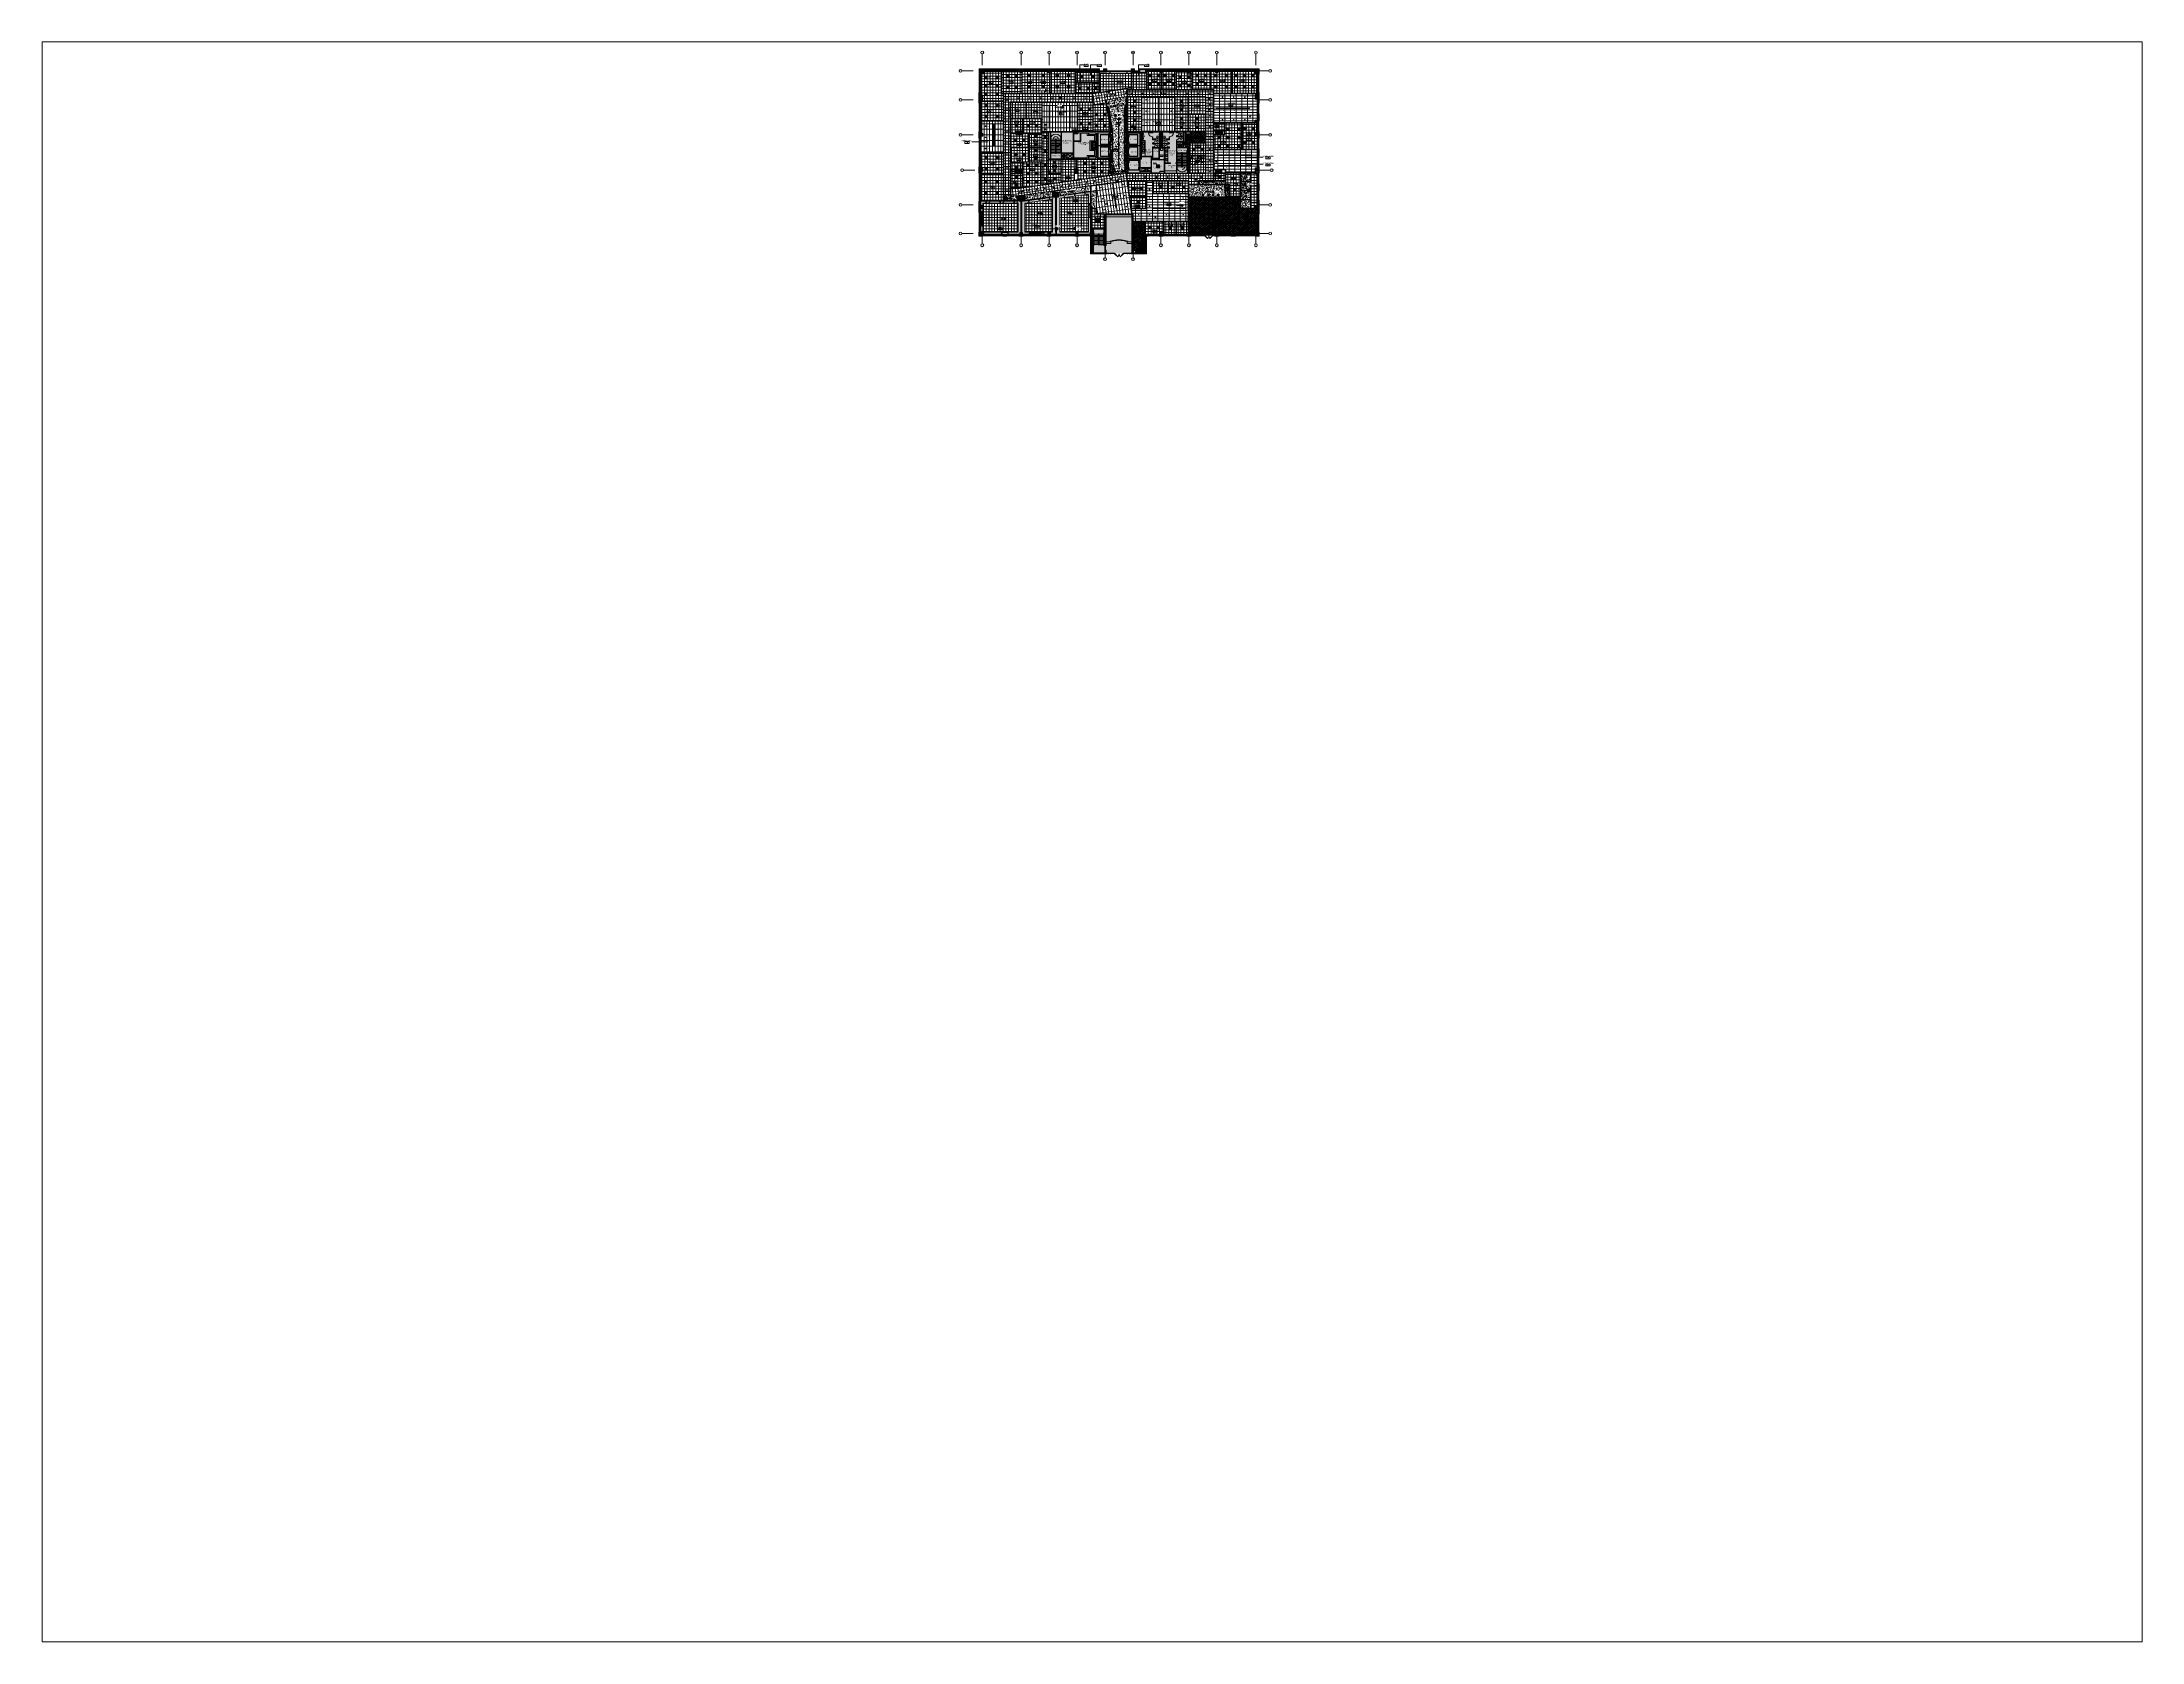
# Paper-space layout 'Layout1' of a CAD drawing. Header units: inches. Extents: x 1.05 to 9.45, y 0.8 to 7.2.
# The model-space entities are those that its viewports show. They can reach past a viewport. Long polylines and large blocks are cut down to what shows.
import ezdxf

# ---------------------------------------------------------------- set-up
doc = ezdxf.new("R2010")
doc.units = ezdxf.units.IN
doc.header["$MEASUREMENT"] = 0
doc.linetypes.add('X2$0$Dash', pattern=[0.25, 0.125, -0.125])
doc.linetypes.add('X2$0$Overhead 1_16_', pattern=[0.101562, 0.0625, -0.039062])
for name, color, linetype, lineweight in [('X2$0$A-ANNO-NOTE', 131, 'Continuous', 9), ('X2$0$A-AREA-IDEN', 2, 'Continuous', 9), ('X2$0$A-CLNG', 13, 'Continuous', 13), ('X2$0$A-CLNG-PATT', 13, 'Continuous', 13), ('X2$0$A-Cols-Extr', 7, 'Continuous', 9), ('X2$0$A-DETL', 90, 'Continuous', 13), ('X2$0$A-DETL-GENF', 92, 'Continuous', 9), ('X2$0$A-DETL-MEDM', 33, 'Continuous', 13), ('X2$0$A-DOOR', 31, 'Continuous', 13), ('X2$0$A-DOOR-FRAM', 31, 'Continuous', 20), ('X2$0$A-FLOR-OVHD', 1, 'X2$0$Overhead 1_16_', 9), ('X2$0$A-GENM', 13, 'Continuous', 13), ('X2$0$A-GLAZ', 151, 'Continuous', 13), ('X2$0$A-Plmb', 7, 'Continuous', 9), ('X2$0$A-WALL', 113, 'Continuous', 13), ('X2$0$A-Wall-Extr', 7, 'Continuous', 9), ('X2$0$A-WALL-PATT', 111, 'Continuous', 13), ('X2$0$E-COMM', 2, 'Continuous', 9), ('X2$0$E-ELEC-FIXT', 91, 'Continuous', 9), ('X2$0$E-LITE-EQPM', 33, 'Continuous', 9), ('X2$0$E-LITE-EQPM-IDEN', 33, 'Continuous', 9), ('X2$0$G-ANNO-DIMS', 111, 'Continuous', 9), ('X2$0$I-WALL', 2, 'Continuous', 9), ('X2$0$Plaza America BA02$0$17', 7, 'Continuous', 9), ('X2$0$Plaza America BA02$0$19', 7, 'Continuous', 9), ('X2$0$Plaza America BA02$0$51', 7, 'Continuous', 9), ('X2$0$Plaza America BA02$0$9', 7, 'Continuous', 9), ('X2$0$Plaza America_Tower 1_2nd Floor -REVIT_dwg', 8, 'Continuous', 9), ('X2$0$Q-CASE', 31, 'Continuous', 9), ('X2$0$Q-SPCQ', 91, 'Continuous', 9), ('X2$0$Q-SPCQ-HDLN', 91, 'X2$0$Dash', 9), ('X2$0$S-COLS', 52, 'Continuous', 13), ('X2$0$S-GRID', 1, 'Continuous', 9), ('X2$0$S-GRID-IDEN', 1, 'Continuous', 9)]:
    doc.layers.add(name, color=color, linetype=linetype, lineweight=lineweight)
doc.styles.add('X2$0$Arial', font='arial.ttf', dxfattribs={"width": 0.75, "height": 12})
doc.styles.add('X2$0$Arial_1', font='arial.ttf', dxfattribs={"width": 1.000751, "height": 5.99525})
doc.styles.add('X2$0$Arial_2', font='arial.ttf', dxfattribs={"width": 1.000761, "height": 11.990375})
doc.styles.add('X2$0$Arial_3', font='arial.ttf', dxfattribs={"height": 8.851796})
doc.styles.add('X2$0$Swis721 Lt BT', font='swissl.ttf', dxfattribs={"height": 8.514638})
doc.styles.add('X2$0$Swis721 Lt BT_B', font='', dxfattribs={"height": 8.583975})
doc.styles.get('X2$0$Swis721 Lt BT_B').set_extended_font_data('Swis721 Lt BT', bold=True)
pattern_1 = [(0, (-24941.6016, 0), (30.72, 7.68), [1.267, -21.773, 1.267, -21.773, -122.88]), (0, (-24941.6016, 0), (30.72, 7.68), [-46.08, 1.267, -44.813, 1.267, -21.773, -53.76]), (0, (-24941.6016, 0), (30.72, 7.68), [-115.2, 1.267, -14.093, 1.267, -37.133]), (120, (-24930.0816, 3.84), (-22.0110751, 22.7643004), [1.267, -21.773, 1.267, -21.773, -122.88]), (120, (-24930.0816, 3.84), (-22.0110751, 22.7643004), [-46.08, 1.267, -44.813, 1.267, -21.773, -53.76]), (120, (-24930.0816, 3.84), (-22.0110751, 22.7643004), [-115.2, 1.267, -14.093, 1.267, -37.133]), (240, (-24926.2416, 19.2), (-8.7089249, -30.4443004), [1.267, -21.773, 1.267, -21.773, -122.88]), (240, (-24926.2416, 19.2), (-8.7089249, -30.4443004), [-46.08, 1.267, -44.813, 1.267, -21.773, -53.76]), (240, (-24926.2416, 19.2), (-8.7089249, -30.4443004), [-115.2, 1.267, -14.093, 1.267, -37.133])]
pattern_2 = [(45, (-24941.602, 0), (-8.012227, 8.012227), []), (135, (-24941.602, 0), (-8.012227, -8.012227), [])]
pattern_3 = [(0, (-24941.6016, 0), (15.36, 3.84), [1.267, -10.253, 1.267, -10.253, -61.44]), (0, (-24941.6016, 0), (15.36, 3.84), [-23.04, 1.267, -21.773, 1.267, -10.253, -26.88]), (0, (-24941.6016, 0), (15.36, 3.84), [-57.6, 1.267, -6.413, 1.267, -17.933]), (120, (-24935.8416, 1.92), (-11.00553755, 11.3821502), [1.267, -10.253, 1.267, -10.253, -61.44]), (120, (-24935.8416, 1.92), (-11.00553755, 11.3821502), [-23.04, 1.267, -21.773, 1.267, -10.253, -26.88]), (120, (-24935.8416, 1.92), (-11.00553755, 11.3821502), [-57.6, 1.267, -6.413, 1.267, -17.933]), (240, (-24933.9216, 9.6), (-4.35446245, -15.2221502), [1.267, -10.253, 1.267, -10.253, -61.44]), (240, (-24933.9216, 9.6), (-4.35446245, -15.2221502), [-23.04, 1.267, -21.773, 1.267, -10.253, -26.88]), (240, (-24933.9216, 9.6), (-4.35446245, -15.2221502), [-57.6, 1.267, -6.413, 1.267, -17.933])]

# ---------------------------------------------------------------- blocks, each defined once
blk = doc.blocks.new('X2$0$PS - System Furniture Poke-Thru - 120V-4182550-FIRST FLOOR')
at = {"layer": 'X2$0$A-DETL-GENF'}
for start, end in [(360, 180), (180, 360)]:
    blk.add_arc((0, 0), 3, start, end, dxfattribs=at)
blk = doc.blocks.new('X2$0$PS - Duplex - Duplex-4172790-FIRST FLOOR')
at = {"layer": 'X2$0$E-ELEC-FIXT'}
for p, q in [((1.375, 2.25), (-1.375, 2.25)), ((-1.375, 2.25), (-1.375, -2.25)), ((1.375, -2.25), (1.375, 2.25)), ((-1.375, -2.25), (1.375, -2.25))]:
    blk.add_line(p, q, dxfattribs=at)
blk = doc.blocks.new('X2$0$PS - Duplex - Duplex-V1-FIRST FLOOR')
at = {"layer": 'X2$0$E-ELEC-FIXT'}
for p, q in [((-1.375, -2.25), (-1.375, 2.25)), ((-1.375, 2.25), (1.375, 2.25)), ((-0.75, -1.5), (-0.75, 1.5)), ((-0.75, 1.5), (0.75, 1.5)), ((0.75, 1.5), (0.75, -1.5)), ((1.375, 2.25), (1.375, -2.25)), ((1.375, -2.25), (-1.375, -2.25)), ((0.75, -1.5), (-0.75, -1.5))]:
    blk.add_line(p, q, dxfattribs=at)
blk = doc.blocks.new('X2$0$PS - Duplex - Duplex-V2-FIRST FLOOR')
at = {"layer": 'X2$0$E-ELEC-FIXT'}
for p, q in [((1, 2), (-1, 2)), ((-1, 2), (-1, 0)), ((1, 0), (1, 2))]:
    blk.add_line(p, q, dxfattribs=at)
blk = doc.blocks.new('X2$0$Display-Plasma-Panasonic-Professional - 85__ 1080p Full HD Plasma-5007476-FIRST FLOOR')
at = {"layer": 'X2$0$E-COMM'}
for p, q in [((26824, 13504), (26828, 13504)), ((26828, 13504), (26824, 13504)), ((26824, 13504), (26824, 13504)), ((26828, 13504), (26828, 13504)), ((26829, 13504), (26830, 13504)), ((26830, 13504), (26829, 13504)), ((26829, 13504), (26829, 13504)), ((26830, 13504), (26830, 13504)), ((26830, 13504), (26830, 13504)), ((26830, 13504), (26831, 13504)), ((26831, 13504), (26830, 13504)), ((26830, 13504), (26830, 13504)), ((26830, 13504), (26830, 13504)), ((26830, 13504), (26830, 13504)), ((26830, 13504), (26830, 13504)), ((26830, 13504), (26830, 13504)), ((26831, 13504), (26831, 13504)), ((26831, 13504), (26832, 13504)), ((26832, 13504), (26831, 13504)), ((26831, 13504), (26831, 13504)), ((26831, 13504), (26831, 13504)), ((26831, 13504), (26831, 13504)), ((26832, 13504), (26833, 13504)), ((26833, 13504), (26832, 13504)), ((26832, 13504), (26832, 13504)), ((26832, 13504), (26832, 13504)), ((26833, 13504), (26833, 13504)), ((26833, 13504), (26833, 13504)), ((26833, 13504), (26834, 13504)), ((26834, 13504), (26833, 13504)), ((26833, 13504), (26833, 13504)), ((26833, 13504), (26833, 13504)), ((26833, 13504), (26833, 13504)), ((26833, 13504), (26833, 13504)), ((26833, 13504), (26833, 13504)), ((26834, 13504), (26834, 13504)), ((26834, 13504), (26834, 13504)), ((26834, 13504), (26834, 13504)), ((26834, 13504), (26834, 13504)), ((26834, 13504), (26834, 13504)), ((26834, 13504), (26834, 13504)), ((26834, 13504), (26834, 13504)), ((26835, 13504), (26835, 13504)), ((26835, 13504), (26835, 13504)), ((26835, 13504), (26836, 13504)), ((26836, 13504), (26835, 13504)), ((26835, 13504), (26835, 13504)), ((26835, 13504), (26835, 13504)), ((26835, 13504), (26835, 13504)), ((26835, 13504), (26835, 13504)), ((26835, 13504), (26835, 13504)), ((26836, 13504), (26837, 13504)), ((26837, 13504), (26836, 13504)), ((26836, 13504), (26836, 13504)), ((26837, 13504), (26837, 13504)), ((26837, 13504), (26838, 13504)), ((26838, 13504), (26837, 13504)), ((26837, 13504), (26837, 13504)), ((26837, 13504), (26837, 13504)), ((26837, 13504), (26837, 13504)), ((26838, 13504), (26838, 13504)), ((26838, 13504), (26838, 13504)), ((26838, 13504), (26839, 13504)), ((26839, 13504), (26838, 13504)), ((26838, 13504), (26838, 13504)), ((26838, 13504), (26838, 13504)), ((26838, 13504), (26838, 13504)), ((26838, 13504), (26838, 13504)), ((26838, 13504), (26838, 13504)), ((26839, 13504), (26839, 13504)), ((26839, 13504), (26839, 13504)), ((26839, 13504), (26840, 13504)), ((26840, 13504), (26839, 13504)), ((26839, 13504), (26839, 13504)), ((26839, 13504), (26839, 13504)), ((26839, 13504), (26839, 13504)), ((26840, 13504), (26840, 13504)), ((26840, 13504), (26841, 13504)), ((26841, 13504), (26840, 13504)), ((26840, 13504), (26840, 13504)), ((26840, 13504), (26840, 13504)), ((26840, 13504), (26840, 13504)), ((26841, 13504), (26841, 13504)), ((26841, 13504), (26841, 13504)), ((26841, 13504), (26842, 13504)), ((26842, 13504), (26841, 13504)), ((26841, 13504), (26841, 13504)), ((26841, 13504), (26841, 13504)), ((26841, 13504), (26841, 13504)), ((26841, 13504), (26841, 13504)), ((26841, 13504), (26841, 13504)), ((26842, 13504), (26843, 13504)), ((26843, 13504), (26842, 13504)), ((26842, 13504), (26842, 13504)), ((26842, 13504), (26842, 13504)), ((26843, 13504), (26843, 13504)), ((26847, 13504), (26847, 13504)), ((26847, 13504), (26847, 13504)), ((26847, 13504), (26847, 13504)), ((26847, 13504), (26848, 13504)), ((26848, 13504), (26847, 13504)), ((26847, 13504), (26847, 13504)), ((26847, 13504), (26847, 13504)), ((26847, 13504), (26847, 13504)), ((26847, 13504), (26847, 13504)), ((26847, 13504), (26847, 13504)), ((26847, 13504), (26847, 13504)), ((26847, 13504), (26847, 13504)), ((26848, 13504), (26848, 13504)), ((26848, 13504), (26849, 13504)), ((26849, 13504), (26848, 13504)), ((26848, 13504), (26848, 13504)), ((26848, 13504), (26848, 13504)), ((26848, 13504), (26848, 13504)), ((26849, 13504), (26850, 13504)), ((26850, 13504), (26849, 13504)), ((26849, 13504), (26849, 13504)), ((26850, 13504), (26850, 13504)), ((26850, 13504), (26851, 13504)), ((26851, 13504), (26850, 13504)), ((26850, 13504), (26850, 13504)), ((26850, 13504), (26850, 13504)), ((26850, 13504), (26850, 13504)), ((26851, 13504), (26851, 13504)), ((26851, 13504), (26851, 13504)), ((26851, 13504), (26851, 13504)), ((26851, 13504), (26851, 13504)), ((26851, 13504), (26851, 13504)), ((26851, 13504), (26851, 13504)), ((26851, 13504), (26851, 13504)), ((26851, 13504), (26851, 13504)), ((26851, 13504), (26851, 13504)), ((26851, 13504), (26851, 13504)), ((26852, 13504), (26853, 13504)), ((26853, 13504), (26852, 13504)), ((26852, 13504), (26852, 13504)), ((26853, 13504), (26853, 13504)), ((26853, 13504), (26854, 13504)), ((26854, 13504), (26853, 13504)), ((26853, 13504), (26853, 13504)), ((26853, 13504), (26853, 13504)), ((26853, 13504), (26853, 13504)), ((26854, 13504), (26855, 13504)), ((26855, 13504), (26854, 13504)), ((26854, 13504), (26854, 13504)), ((26855, 13504), (26855, 13504)), ((26855, 13504), (26855, 13504)), ((26855, 13504), (26856, 13504)), ((26856, 13504), (26855, 13504)), ((26855, 13504), (26855, 13504)), ((26855, 13504), (26855, 13504)), ((26855, 13504), (26855, 13504)), ((26855, 13504), (26855, 13504)), ((26855, 13504), (26855, 13504)), ((26856, 13504), (26856, 13504)), ((26856, 13504), (26856, 13504)), ((26856, 13504), (26856, 13504)), ((26856, 13504), (26856, 13504)), ((26856, 13504), (26857, 13504)), ((26857, 13504), (26856, 13504)), ((26856, 13504), (26856, 13504)), ((26856, 13504), (26856, 13504)), ((26856, 13504), (26856, 13504)), ((26856, 13504), (26856, 13504)), ((26857, 13504), (26857, 13504)), ((26857, 13504), (26858, 13504)), ((26858, 13504), (26857, 13504)), ((26857, 13504), (26857, 13504)), ((26857, 13504), (26857, 13504)), ((26857, 13504), (26857, 13504)), ((26858, 13504), (26859, 13504)), ((26859, 13504), (26858, 13504)), ((26858, 13504), (26858, 13504)), ((26859, 13504), (26859, 13504)), ((26859, 13504), (26860, 13504)), ((26860, 13504), (26859, 13504)), ((26859, 13504), (26859, 13504)), ((26859, 13504), (26859, 13504)), ((26859, 13504), (26859, 13504)), ((26860, 13504), (26860, 13504)), ((26860, 13504), (26861, 13504)), ((26861, 13504), (26860, 13504)), ((26860, 13504), (26860, 13504)), ((26860, 13504), (26860, 13504)), ((26860, 13504), (26860, 13504)), ((26861, 13504), (26861, 13504)), ((26861, 13504), (26861, 13504)), ((26861, 13504), (26861, 13504)), ((26861, 13504), (26861, 13504)), ((26861, 13504), (26862, 13504)), ((26862, 13504), (26861, 13504)), ((26861, 13504), (26861, 13504)), ((26861, 13504), (26861, 13504)), ((26861, 13504), (26861, 13504)), ((26861, 13504), (26861, 13504)), ((26861, 13504), (26861, 13504)), ((26861, 13504), (26861, 13504)), ((26861, 13504), (26861, 13504)), ((26861, 13504), (26861, 13504)), ((26862, 13504), (26863, 13504)), ((26863, 13504), (26862, 13504)), ((26862, 13504), (26862, 13504)), ((26863, 13504), (26863, 13504)), ((26863, 13504), (26864, 13504)), ((26864, 13504), (26863, 13504)), ((26863, 13504), (26863, 13504)), ((26863, 13504), (26863, 13504)), ((26863, 13504), (26863, 13504)), ((26864, 13504), (26864, 13504)), ((26864, 13504), (26865, 13504)), ((26865, 13504), (26864, 13504)), ((26864, 13504), (26864, 13504)), ((26864, 13504), (26864, 13504)), ((26864, 13504), (26864, 13504)), ((26865, 13504), (26865, 13504)), ((26866, 13504), (26867, 13504)), ((26867, 13504), (26866, 13504)), ((26866, 13504), (26866, 13504)), ((26867, 13504), (26867, 13504)), ((26867, 13504), (26868, 13504)), ((26868, 13504), (26867, 13504)), ((26867, 13504), (26867, 13504)), ((26867, 13504), (26867, 13504)), ((26867, 13504), (26867, 13504)), ((26868, 13504), (26869, 13504)), ((26869, 13504), (26868, 13504)), ((26868, 13504), (26868, 13504)), ((26869, 13504), (26869, 13504)), ((26870, 13504), (26870, 13504)), ((26870, 13504), (26870, 13504)), ((26870, 13504), (26871, 13504)), ((26871, 13504), (26870, 13504)), ((26870, 13504), (26870, 13504)), ((26870, 13504), (26870, 13504)), ((26870, 13504), (26870, 13504)), ((26870, 13504), (26870, 13504)), ((26870, 13504), (26870, 13504)), ((26871, 13504), (26872, 13504)), ((26872, 13504), (26871, 13504)), ((26871, 13504), (26871, 13504)), ((26872, 13504), (26872, 13504)), ((26872, 13504), (26873, 13504)), ((26873, 13504), (26872, 13504)), ((26872, 13504), (26872, 13504)), ((26872, 13504), (26872, 13504)), ((26872, 13504), (26872, 13504)), ((26873, 13504), (26873, 13504)), ((26873, 13504), (26874, 13504)), ((26874, 13504), (26873, 13504)), ((26873, 13504), (26873, 13504)), ((26873, 13504), (26873, 13504)), ((26873, 13504), (26873, 13504)), ((26874, 13504), (26874, 13504)), ((26874, 13504), (26874, 13504)), ((26874, 13504), (26874, 13504)), ((26874, 13504), (26874, 13504)), ((26874, 13504), (26874, 13504)), ((26874, 13504), (26875, 13504)), ((26875, 13504), (26874, 13504)), ((26874, 13504), (26874, 13504)), ((26875, 13504), (26875, 13504)), ((26875, 13504), (26876, 13504)), ((26876, 13504), (26875, 13504)), ((26875, 13504), (26875, 13504)), ((26875, 13504), (26875, 13504)), ((26875, 13504), (26875, 13504)), ((26876, 13504), (26876, 13504)), ((26876, 13504), (26877, 13504)), ((26877, 13504), (26876, 13504)), ((26876, 13504), (26876, 13504)), ((26876, 13504), (26876, 13504)), ((26876, 13504), (26876, 13504)), ((26877, 13504), (26877, 13504)), ((26877, 13504), (26877, 13504)), ((26877, 13504), (26877, 13504)), ((26877, 13504), (26877, 13504)), ((26880, 13504), (26880, 13504)), ((26880, 13504), (26883, 13504)), ((26883, 13504), (26880, 13504)), ((26880, 13504), (26880, 13504)), ((26880, 13504), (26880, 13504)), ((26880, 13504), (26880, 13504)), ((26883, 13504), (26884, 13504)), ((26884, 13504), (26883, 13504)), ((26883, 13504), (26883, 13504)), ((26884, 13504), (26884, 13504)), ((26885, 13504), (26885, 13504)), ((26885, 13504), (26886, 13504)), ((26886, 13504), (26885, 13504)), ((26885, 13504), (26885, 13504)), ((26885, 13504), (26885, 13504)), ((26885, 13504), (26885, 13504)), ((26886, 13504), (26886, 13504)), ((26886, 13504), (26887, 13504)), ((26887, 13504), (26886, 13504)), ((26886, 13504), (26886, 13504)), ((26886, 13504), (26886, 13504)), ((26886, 13504), (26886, 13504)), ((26887, 13504), (26888, 13504)), ((26888, 13504), (26887, 13504)), ((26887, 13504), (26887, 13504)), ((26888, 13504), (26888, 13504)), ((26888, 13504), (26889, 13504)), ((26889, 13504), (26888, 13504)), ((26888, 13504), (26888, 13504)), ((26888, 13504), (26888, 13504)), ((26888, 13504), (26888, 13504)), ((26889, 13504), (26889, 13504)), ((26889, 13504), (26889, 13504)), ((26889, 13504), (26889, 13504)), ((26889, 13504), (26889, 13504)), ((26889, 13504), (26889, 13504)), ((26889, 13504), (26889, 13504)), ((26889, 13504), (26889, 13504)), ((26889, 13504), (26889, 13504)), ((26889, 13504), (26889, 13504)), ((26889, 13504), (26889, 13504)), ((26890, 13504), (26890, 13504)), ((26890, 13504), (26890, 13504)), ((26890, 13504), (26890, 13504)), ((26890, 13504), (26891, 13504)), ((26891, 13504), (26890, 13504)), ((26890, 13504), (26890, 13504)), ((26890, 13504), (26890, 13504)), ((26890, 13504), (26890, 13504)), ((26890, 13504), (26890, 13504)), ((26890, 13504), (26890, 13504)), ((26890, 13504), (26890, 13504)), ((26890, 13504), (26890, 13504)), ((26891, 13504), (26892, 13504)), ((26892, 13504), (26891, 13504)), ((26891, 13504), (26891, 13504)), ((26892, 13504), (26892, 13504)), ((26894, 13504), (26895, 13504)), ((26895, 13504), (26894, 13504)), ((26894, 13504), (26894, 13504)), ((26895, 13504), (26895, 13504)), ((26895, 13504), (26898, 13504)), ((26898, 13504), (26895, 13504)), ((26895, 13504), (26895, 13504)), ((26895, 13504), (26895, 13504)), ((26895, 13504), (26895, 13504)), ((26898, 13504), (26899, 13504)), ((26899, 13504), (26898, 13504)), ((26898, 13504), (26898, 13504)), ((26899, 13504), (26899, 13504)), ((26899, 13504), (26899, 13504)), ((26899, 13504), (26899, 13504)), ((26899, 13504), (26899, 13504)), ((26900, 13504), (26901, 13504)), ((26901, 13504), (26900, 13504)), ((26900, 13504), (26900, 13504)), ((26901, 13504), (26902, 13504)), ((26902, 13504), (26901, 13504)), ((26901, 13504), (26901, 13504)), ((26902, 13504), (26904, 13504)), ((26904, 13504), (26902, 13504)), ((26902, 13504), (26902, 13504)), ((26904, 13504), (26904, 13504)), ((26904, 13504), (26904, 13504)), ((26904, 13504), (26905, 13504)), ((26905, 13504), (26904, 13504)), ((26904, 13504), (26904, 13504)), ((26904, 13504), (26904, 13504)), ((26904, 13504), (26904, 13504)), ((26904, 13504), (26904, 13504)), ((26904, 13504), (26904, 13504)), ((26904, 13504), (26904, 13504)), ((26905, 13504), (26905, 13504)), ((26905, 13504), (26906, 13504)), ((26906, 13504), (26905, 13504)), ((26905, 13504), (26905, 13504)), ((26905, 13504), (26905, 13504)), ((26905, 13504), (26905, 13504)), ((26906, 13504), (26907, 13504)), ((26907, 13504), (26906, 13504)), ((26906, 13504), (26906, 13504)), ((26907, 13504), (26907, 13504)), ((26907, 13504), (26908, 13504)), ((26908, 13504), (26907, 13504)), ((26907, 13504), (26907, 13504)), ((26907, 13504), (26907, 13504)), ((26907, 13504), (26907, 13504)), ((26908, 13504), (26908, 13504)), ((26909, 13504), (26909, 13504)), ((26909, 13504), (26909, 13504)), ((26909, 13504), (26909, 13504)), ((26909, 13504), (26909, 13504)), ((26911, 13504), (26911, 13504)), ((26911, 13504), (26911, 13504)), ((26911, 13504), (26911, 13504)), ((26911, 13504), (26911, 13504)), ((26912, 13504), (26912, 13504)), ((26912, 13504), (26913, 13504)), ((26913, 13504), (26912, 13504)), ((26912, 13504), (26912, 13504)), ((26912, 13504), (26912, 13504)), ((26912, 13504), (26912, 13504)), ((26913, 13504), (26913, 13504)), ((26913, 13504), (26914, 13504)), ((26914, 13504), (26913, 13504)), ((26913, 13504), (26913, 13504)), ((26913, 13504), (26913, 13504)), ((26913, 13504), (26913, 13504)), ((26914, 13504), (26914, 13504)), ((26914, 13504), (26915, 13504)), ((26915, 13504), (26914, 13504)), ((26914, 13504), (26914, 13504)), ((26914, 13504), (26914, 13504)), ((26914, 13504), (26914, 13504)), ((26915, 13504), (26915, 13504)), ((26915, 13504), (26916, 13504)), ((26916, 13504), (26915, 13504)), ((26915, 13504), (26915, 13504)), ((26915, 13504), (26915, 13504)), ((26915, 13504), (26915, 13504)), ((26916, 13504), (26916, 13504)), ((26917, 13504), (26918, 13504)), ((26918, 13504), (26917, 13504)), ((26917, 13504), (26917, 13504)), ((26918, 13504), (26918, 13504)), ((26918, 13504), (26919, 13504)), ((26919, 13504), (26918, 13504)), ((26918, 13504), (26918, 13504)), ((26918, 13504), (26918, 13504)), ((26918, 13504), (26918, 13504)), ((26919, 13504), (26920, 13504)), ((26920, 13504), (26919, 13504)), ((26919, 13504), (26919, 13504)), ((26920, 13504), (26920, 13504)), ((26920, 13504), (26921, 13504)), ((26921, 13504), (26920, 13504)), ((26920, 13504), (26920, 13504)), ((26920, 13504), (26920, 13504)), ((26920, 13504), (26920, 13504)), ((26921, 13504), (26921, 13504)), ((26921, 13504), (26921, 13504)), ((26921, 13504), (26922, 13504)), ((26922, 13504), (26921, 13504)), ((26921, 13504), (26921, 13504)), ((26921, 13504), (26921, 13504)), ((26921, 13504), (26921, 13504)), ((26922, 13504), (26922, 13504)), ((26923, 13504), (26923, 13504)), ((26923, 13504), (26924, 13504)), ((26924, 13504), (26923, 13504)), ((26923, 13504), (26923, 13504)), ((26923, 13504), (26923, 13504)), ((26923, 13504), (26923, 13504)), ((26924, 13504), (26924, 13504)), ((26924, 13504), (26925, 13504)), ((26925, 13504), (26924, 13504)), ((26924, 13504), (26924, 13504)), ((26924, 13504), (26924, 13504)), ((26924, 13504), (26924, 13504)), ((26925, 13504), (26926, 13504)), ((26926, 13504), (26925, 13504)), ((26925, 13504), (26925, 13504)), ((26926, 13504), (26926, 13504)), ((26926, 13504), (26927, 13504)), ((26927, 13504), (26926, 13504)), ((26926, 13504), (26926, 13504)), ((26926, 13504), (26926, 13504)), ((26926, 13504), (26926, 13504)), ((26927, 13504), (26927, 13504)), ((26927, 13504), (26927, 13504)), ((26927, 13504), (26927, 13504)), ((26927, 13504), (26927, 13504)), ((26927, 13504), (26927, 13504)), ((26927, 13504), (26927, 13504)), ((26927, 13504), (26927, 13504)), ((26927, 13504), (26927, 13504))]:
    blk.add_line(p, q, dxfattribs=at)
blk = doc.blocks.new('X2$0$C-Counter Top - COUNTER - NO BACKSPLASH-5303810-FIRST FLOOR')
at = {"layer": 'X2$0$Q-CASE'}
for p, q in [((-47, -30), (-47, 0)), ((-47, 0), (69, 0)), ((69, 0), (69, -30)), ((69, -30), (-47, -30))]:
    blk.add_line(p, q, dxfattribs=at)
blk = doc.blocks.new('X2$0$A-Refrigerator - A-Refrigerator-5300330-FIRST FLOOR')
at = {"layer": 'X2$0$Q-SPCQ'}
for p, q in [((-16, -12), (-16, 14)), ((-16, 14), (16, 14)), ((-3, 14), (-3, 14)), ((-2, 14), (-3, 14)), ((-3, 14), (-3, 14)), ((-2, 14), (-2, 14)), ((-2, 14), (-2, 14)), ((7, 14), (7, 14)), ((8, 14), (7, 14)), ((7, 14), (7, 14)), ((8, 14), (8, 14)), ((8, 14), (8, 14)), ((16, 14), (16, -12)), ((-16, -13), (-16, -12)), ((-16, -12), (16, -12)), ((16, -12), (-16, -12)), ((-16, -15), (-16, -13)), ((-16, -13), (16, -13)), ((-15, -16), (-16, -15)), ((15, -16), (-15, -16)), ((-14, -16), (-14, -17)), ((-13, -16), (-13, -16)), ((-13, -16), (-13, -16)), ((-12, -16), (-12, -16)), ((-12, -16), (-12, -16)), ((-2, -16), (-2, -16)), ((-2, -16), (-2, -16)), ((-2, -16), (-2, -16)), ((-2, -16), (-2, -16)), ((2, -16), (2, -16)), ((2, -16), (2, -16)), ((2, -16), (2, -16)), ((2, -16), (2, -16)), ((12, -16), (12, -16)), ((12, -16), (12, -16)), ((13, -16), (13, -16)), ((13, -16), (13, -16)), ((16, -15), (15, -16)), ((15, -17), (15, -16)), ((16, -12), (16, -13)), ((16, -13), (16, -15))]:
    blk.add_line(p, q, dxfattribs=at)
blk = doc.blocks.new('X2$0$A-Microwave - 1000 Watt-2_5CuFt-4748818-FIRST FLOOR')
at = {"layer": 'X2$0$Q-SPCQ'}
for p, q in [((-13, -27), (-13, -8)), ((-13, -8), (17, -8)), ((-13, -27), (-13, -8)), ((-13, -8), (17, -8)), ((-10, -27), (-13, -27)), ((-13, -27), (-13, -29)), ((-12, -27), (-13, -27)), ((-10, -27), (-13, -27)), ((-13, -29), (-10, -29)), ((9, -9), (-12, -9)), ((-12, -9), (-12, -27)), ((9, -27), (6, -27)), ((17, -27), (6, -27)), ((6, -29), (9, -29)), ((9, -27), (9, -9)), ((9, -27), (9, -29)), ((17, -27), (9, -27)), ((9, -29), (17, -29)), ((10, -29), (11, -29)), ((10, -29), (10, -29)), ((11, -29), (12, -29)), ((11, -29), (11, -29)), ((12, -29), (13, -29)), ((12, -29), (12, -29)), ((12, -29), (12, -29)), ((12, -29), (12, -29)), ((13, -29), (14, -29)), ((13, -29), (13, -29)), ((13, -29), (13, -29)), ((14, -29), (15, -29)), ((14, -29), (14, -29)), ((14, -29), (14, -29)), ((15, -29), (15, -29)), ((15, -29), (15, -29)), ((15, -29), (16, -29)), ((16, -29), (15, -29)), ((15, -29), (15, -29)), ((15, -29), (15, -29)), ((15, -29), (16, -29)), ((16, -29), (15, -29)), ((15, -29), (15, -29)), ((15, -29), (16, -29)), ((16, -29), (16, -29)), ((16, -29), (16, -29)), ((16, -29), (16, -29)), ((17, -8), (17, -27)), ((17, -8), (17, -27)), ((17, -27), (17, -29))]:
    blk.add_line(p, q, dxfattribs=at)
blk = doc.blocks.new('X2$0$A-Microwave - 1000 Watt-2_5CuFt-V3-FIRST FLOOR')
at = {"layer": 'X2$0$Q-SPCQ'}
for p, q in [((-13, -27), (-13, -10)), ((-13, -27), (-13, -10)), ((9, -27), (-13, -27)), ((-13, -27), (-13, -29)), ((-12, -27), (-13, -27)), ((17, -27), (-13, -27)), ((-13, -29), (9, -29)), ((-12, -10), (-12, -27)), ((9, -27), (9, -10)), ((9, -27), (9, -29)), ((17, -27), (9, -27)), ((9, -29), (17, -29)), ((10, -29), (11, -29)), ((10, -29), (10, -29)), ((11, -29), (12, -29)), ((11, -29), (11, -29)), ((12, -29), (13, -29)), ((12, -29), (12, -29)), ((12, -29), (12, -29)), ((12, -29), (12, -29)), ((13, -29), (14, -29)), ((13, -29), (13, -29)), ((13, -29), (13, -29)), ((14, -29), (15, -29)), ((14, -29), (14, -29)), ((14, -29), (14, -29)), ((15, -29), (15, -29)), ((15, -29), (15, -29)), ((15, -29), (16, -29)), ((16, -29), (15, -29)), ((15, -29), (15, -29)), ((15, -29), (15, -29)), ((15, -29), (16, -29)), ((16, -29), (15, -29)), ((15, -29), (15, -29)), ((15, -29), (16, -29)), ((16, -29), (16, -29)), ((16, -29), (16, -29)), ((16, -29), (16, -29)), ((17, -10), (17, -27)), ((17, -10), (17, -27)), ((17, -27), (17, -29))]:
    blk.add_line(p, q, dxfattribs=at)
blk = doc.blocks.new('X2$0$A - REGRIGERATOR - KEG1 - A - REGRIGERATOR - KEG-5331072-FIRST FLOOR')
at = {"layer": 'X2$0$Q-SPCQ'}
for p, q in [((27615, 12525), (27615, 12541)), ((27615, 12541), (27639, 12541)), ((27639, 12525), (27615, 12525)), ((27639, 12541), (27639, 12525))]:
    blk.add_line(p, q, dxfattribs=at)
blk = doc.blocks.new('X2$0$Plaza America_Tower 1_2nd Floor -REVIT_dwg_Plaza America BA02$0$TOILET-5252964-FIRST FLOOR')
at = {"layer": 'X2$0$A-Plmb', "flags": 128}
for points in [[(27254, 12984), (27247, 12982), (27239, 12984)], [(27239, 12970), (27247, 12973), (27254, 12970)]]:
    blk.add_lwpolyline(points, dxfattribs=at)
at = {"layer": 'X2$0$A-Plmb'}
for centre, major_axis, start_param, end_param in [((27235, 12977), (7.09, 0), 1.852726, 3.141606), ((27235, 12977), (-7.09, 0), 6.283179, 7.572055), ((27235, 12979), (5.1, 0), 1.683696, 1.923896), ((27236, 12976), (8.91, 0), 1.297521, 1.778359), ((27237, 12980), (3.94, 0), 1.208173, 1.305842), ((27236, 12978), (8.48, 0), 4.359369, 5.057163)]:
    blk.add_ellipse(centre, major_axis=major_axis, ratio=0.99924, start_param=start_param, end_param=end_param, dxfattribs=at)
blk = doc.blocks.new('X2$0$Plaza America_Tower 1_2nd Floor -REVIT_dwg_Plaza America BA02$0$URINAL-5252965-FIRST FLOOR')
at = {"layer": 'X2$0$A-Plmb'}
for p, q in [((26908, 12989), (26900, 12989)), ((26900, 12969), (26908, 12969))]:
    blk.add_line(p, q, dxfattribs=at)
at = {"layer": 'X2$0$A-Plmb', "flags": 128}
for points in [[(26912, 12981), (26908, 12984), (26909, 12988)], [(26909, 12971), (26908, 12974), (26912, 12977)]]:
    blk.add_lwpolyline(points, dxfattribs=at)
at = {"layer": 'X2$0$A-Plmb'}
for centre, major_axis, start_param, end_param in [((26908, 12988), (-1.18, 0), 3.141603, 4.712397), ((26911, 12979), (-2.24, 0), 3.141959, 4.298617), ((26911, 12979), (2.24, 0), 5.126167, 6.282825), ((26908, 12971), (1.18, 0), 4.712392, 6.283187)]:
    blk.add_ellipse(centre, major_axis=major_axis, ratio=0.99924, start_param=start_param, end_param=end_param, dxfattribs=at)
blk = doc.blocks.new('X2$0$Plaza America_Tower 1_2nd Floor -REVIT_dwg_Plaza America BA02$0$TOILET-5252974-FIRST FLOOR')
at = {"layer": 'X2$0$A-Plmb', "flags": 128}
for points in [[(27035, 12960), (27043, 12957), (27050, 12960)], [(27050, 12946), (27043, 12949), (27035, 12946)]]:
    blk.add_lwpolyline(points, dxfattribs=at)
at = {"layer": 'X2$0$A-Plmb'}
for centre, major_axis, start_param, end_param in [((27031, 12953), (7.09, 0), 1.852723, 3.141599), ((27031, 12953), (7.09, 0), 3.141579, 4.430459), ((27032, 12952), (8.48, 0), 1.226022, 1.923817), ((27031, 12951), (5.1, 0), 4.359289, 4.59949), ((27032, 12954), (8.91, 0), 4.504826, 4.985665), ((27033, 12950), (3.94, 0), 4.977343, 5.075012)]:
    blk.add_ellipse(centre, major_axis=major_axis, ratio=0.99924, start_param=start_param, end_param=end_param, dxfattribs=at)
blk = doc.blocks.new('X2$0$Plaza America_Tower 1_2nd Floor -REVIT_dwg_Plaza America BA02$0$URINAL-5252975-FIRST FLOOR')
at = {"layer": 'X2$0$A-Plmb'}
for p, q in [((26908, 12952), (26900, 12952)), ((26900, 12933), (26908, 12933))]:
    blk.add_line(p, q, dxfattribs=at)
at = {"layer": 'X2$0$A-Plmb', "flags": 128}
for points in [[(26912, 12945), (26908, 12948), (26909, 12951)], [(26909, 12934), (26908, 12938), (26912, 12941)]]:
    blk.add_lwpolyline(points, dxfattribs=at)
at = {"layer": 'X2$0$A-Plmb'}
for centre, major_axis, start_param, end_param in [((26908, 12951), (-1.18, 0), 3.141603, 4.712397), ((26908, 12934), (1.18, 0), 4.712392, 6.283187), ((26911, 12943), (-2.24, 0), 3.141959, 4.298617), ((26911, 12943), (2.24, 0), 5.126167, 6.282825)]:
    blk.add_ellipse(centre, major_axis=major_axis, ratio=0.99924, start_param=start_param, end_param=end_param, dxfattribs=at)
blk = doc.blocks.new('X2$0$Plaza America_Tower 1_2nd Floor -REVIT_dwg_Plaza America BA02$0$TOILET-5252976-FIRST FLOOR')
at = {"layer": 'X2$0$A-Plmb', "flags": 128}
for points in [[(27050, 12888), (27043, 12885), (27035, 12888)], [(27035, 12874), (27043, 12877), (27050, 12874)]]:
    blk.add_lwpolyline(points, dxfattribs=at)
at = {"layer": 'X2$0$A-Plmb'}
for centre, major_axis, start_param, end_param in [((27031, 12881), (7.09, 0), 1.852726, 3.141606), ((27031, 12881), (-7.09, 0), 6.283179, 7.572055), ((27031, 12883), (5.1, 0), 1.683696, 1.923896), ((27032, 12882), (8.48, 0), 4.359369, 5.057163), ((27032, 12879), (8.91, 0), 1.297521, 1.778359), ((27033, 12884), (3.94, 0), 1.208173, 1.305842)]:
    blk.add_ellipse(centre, major_axis=major_axis, ratio=0.99924, start_param=start_param, end_param=end_param, dxfattribs=at)
blk = doc.blocks.new('X2$0$Plaza America_Tower 1_2nd Floor -REVIT_dwg_Plaza America BA02$0$TOILET-5252977-FIRST FLOOR')
at = {"layer": 'X2$0$A-Plmb', "flags": 128}
for points in [[(27050, 12924), (27043, 12921), (27035, 12924)], [(27035, 12910), (27043, 12913), (27050, 12910)]]:
    blk.add_lwpolyline(points, dxfattribs=at)
at = {"layer": 'X2$0$A-Plmb'}
for centre, major_axis, start_param, end_param in [((27031, 12917), (7.09, 0), 1.852726, 3.141606), ((27031, 12917), (-7.09, 0), 6.283179, 7.572055), ((27031, 12919), (5.1, 0), 1.683696, 1.923896), ((27032, 12918), (8.48, 0), 4.359369, 5.057163), ((27032, 12915), (8.91, 0), 1.297521, 1.778359), ((27033, 12920), (3.94, 0), 1.208173, 1.305842)]:
    blk.add_ellipse(centre, major_axis=major_axis, ratio=0.99924, start_param=start_param, end_param=end_param, dxfattribs=at)
blk = doc.blocks.new('X2$0$Plaza America_Tower 1_2nd Floor -REVIT_dwg_Plaza America BA02$0$TOILET-5252978-FIRST FLOOR')
at = {"layer": 'X2$0$A-Plmb', "flags": 128}
for points in [[(27089, 12960), (27081, 12957), (27074, 12960)], [(27074, 12946), (27081, 12949), (27089, 12946)]]:
    blk.add_lwpolyline(points, dxfattribs=at)
at = {"layer": 'X2$0$A-Plmb'}
for centre, major_axis, start_param, end_param in [((27092, 12952), (8.48, 0), 1.217776, 1.91557), ((27092, 12954), (8.91, 0), 4.439113, 4.919952), ((27090, 12950), (3.94, 0), 4.349766, 4.447435), ((27093, 12951), (5.1, 0), 4.825288, 5.065489), ((27093, 12953), (-7.09, 0), 3.141586, 4.430463), ((27093, 12953), (7.09, 0), 4.994319, 6.283199)]:
    blk.add_ellipse(centre, major_axis=major_axis, ratio=0.99924, start_param=start_param, end_param=end_param, dxfattribs=at)
blk = doc.blocks.new('X2$0$Plaza America_Tower 1_2nd Floor -REVIT_dwg_Plaza America BA02$0$TOILET-5252979-FIRST FLOOR')
at = {"layer": 'X2$0$A-Plmb', "flags": 128}
for points in [[(27254, 12948), (27247, 12946), (27239, 12948)], [(27239, 12934), (27247, 12937), (27254, 12934)]]:
    blk.add_lwpolyline(points, dxfattribs=at)
at = {"layer": 'X2$0$A-Plmb'}
for centre, major_axis, start_param, end_param in [((27235, 12941), (7.09, 0), 1.852726, 3.141606), ((27235, 12941), (-7.09, 0), 6.283179, 7.572055), ((27235, 12943), (5.1, 0), 1.683696, 1.923896), ((27236, 12942), (8.48, 0), 4.359369, 5.057163), ((27236, 12940), (8.91, 0), 1.297521, 1.778359), ((27237, 12944), (3.94, 0), 1.208173, 1.305842)]:
    blk.add_ellipse(centre, major_axis=major_axis, ratio=0.99924, start_param=start_param, end_param=end_param, dxfattribs=at)
blk = doc.blocks.new('X2$0$Plaza America_Tower 1_2nd Floor -REVIT_dwg_Plaza America BA02$0$TOILET-5252980-FIRST FLOOR')
at = {"layer": 'X2$0$A-Plmb', "flags": 128}
for points in [[(27074, 12888), (27081, 12885), (27089, 12888)], [(27089, 12874), (27081, 12877), (27074, 12874)]]:
    blk.add_lwpolyline(points, dxfattribs=at)
at = {"layer": 'X2$0$A-Plmb'}
for centre, major_axis, start_param, end_param in [((27092, 12879), (8.91, 0), 1.363234, 1.844072), ((27090, 12884), (3.94, 0), 1.83575, 1.933419), ((27092, 12882), (8.48, 0), 4.367615, 5.065409), ((27093, 12883), (5.1, 0), 1.217696, 1.457897), ((27093, 12881), (7.09, 0), 6.283172, 7.572052), ((27093, 12881), (7.09, 0), 4.994315, 6.283192)]:
    blk.add_ellipse(centre, major_axis=major_axis, ratio=0.99924, start_param=start_param, end_param=end_param, dxfattribs=at)
blk = doc.blocks.new('X2$0$Plaza America_Tower 1_2nd Floor -REVIT_dwg_Plaza America BA02$0$TOILET-5252981-FIRST FLOOR')
at = {"layer": 'X2$0$A-Plmb', "flags": 128}
for points in [[(27074, 12924), (27081, 12921), (27089, 12924)], [(27089, 12910), (27081, 12913), (27074, 12910)]]:
    blk.add_lwpolyline(points, dxfattribs=at)
at = {"layer": 'X2$0$A-Plmb'}
for centre, major_axis, start_param, end_param in [((27092, 12915), (8.91, 0), 1.363234, 1.844072), ((27090, 12920), (3.94, 0), 1.83575, 1.933419), ((27092, 12918), (8.48, 0), 4.367615, 5.065409), ((27093, 12919), (5.1, 0), 1.217696, 1.457897), ((27093, 12917), (7.09, 0), 6.283172, 7.572052), ((27093, 12917), (7.09, 0), 4.994315, 6.283192)]:
    blk.add_ellipse(centre, major_axis=major_axis, ratio=0.99924, start_param=start_param, end_param=end_param, dxfattribs=at)
blk = doc.blocks.new('X2$0$Plaza America_Tower 1_2nd Floor -REVIT_dwg-5250115-FIRST FLOOR')
at = {"layer": 'X2$0$A-Cols-Extr'}
for p, q in [((25539, 13522), (25539, 13522)), ((27531, 13513), (27531, 13508)), ((27552, 13513), (27552, 13508)), ((27863, 13523), (27863, 13523)), ((27863, 13501), (27863, 13513)), ((27864, 13521), (27864, 13521)), ((27886, 13521), (27886, 13521)), ((25539, 13502), (25539, 13503)), ((27310, 13509), (27310, 13509)), ((27310, 13508), (27310, 13508)), ((25530, 13303), (25533, 13303)), ((25530, 13302), (25531, 13302)), ((27873, 13303), (27871, 13303)), ((27873, 13302), (27872, 13302)), ((27892, 13303), (27877, 13303)), ((25512, 12984), (25533, 12984)), ((25530, 12983), (25531, 12983)), ((27873, 12984), (27871, 12984)), ((27873, 12983), (27872, 12983)), ((27892, 12984), (27877, 12984)), ((25530, 12661), (25531, 12661)), ((25530, 12660), (25533, 12660)), ((27873, 12660), (27871, 12660)), ((27873, 12661), (27872, 12661)), ((25511, 12341), (25533, 12341)), ((25530, 12343), (25531, 12343)), ((27873, 12341), (27871, 12341)), ((27873, 12343), (27872, 12343))]:
    blk.add_line(p, q, dxfattribs=at)
at = {"layer": 'X2$0$A-Cols-Extr', "flags": 128}
for points in [[(25851, 13529), (25851, 13508), (25852, 13508)], [(25871, 13508), (25873, 13508), (25873, 13529)], [(26091, 13529), (26091, 13508), (26093, 13508)], [(26112, 13508), (26113, 13508), (26113, 13529)], [(26331, 13529), (26331, 13508), (26333, 13508)], [(26352, 13508), (26353, 13508), (26353, 13529)], [(27052, 13508), (27051, 13508), (27051, 13529)], [(27072, 13529), (27072, 13508), (27071, 13508)], [(27532, 13508), (27531, 13508), (27531, 13529)], [(27552, 13529), (27552, 13508), (27551, 13508)], [(27887, 13502), (27887, 13501), (27863, 13501), (27863, 13523)], [(25533, 13303), (25533, 13278), (25511, 13278)], [(25531, 13302), (25531, 13280), (25530, 13280)], [(27871, 13303), (27871, 13278), (27873, 13278)], [(27872, 13302), (27872, 13280), (27873, 13280)], [(25533, 12984), (25533, 12960), (25530, 12960)], [(25531, 12983), (25531, 12961), (25530, 12961)], [(27871, 12984), (27871, 12960), (27873, 12960)], [(27872, 12983), (27872, 12961), (27873, 12961)], [(25533, 12660), (25533, 12684), (25511, 12684), (25511, 12660)], [(25531, 12661), (25531, 12683), (25530, 12683)], [(27871, 12660), (27871, 12684), (27873, 12684)], [(27872, 12661), (27872, 12683), (27873, 12683)], [(25533, 12341), (25533, 12366), (25530, 12366)], [(25531, 12343), (25531, 12365), (25530, 12365)], [(27871, 12341), (27871, 12366), (27892, 12366)], [(27872, 12343), (27872, 12365), (27873, 12365)], [(25540, 12142), (25516, 12142), (25516, 12142)], [(25517, 12123), (25517, 12122), (25539, 12122), (25539, 12123)], [(25540, 12121), (25540, 12121), (25540, 12142)], [(25851, 12115), (25851, 12136), (25873, 12136), (25873, 12115)], [(26091, 12115), (26091, 12136), (26113, 12136), (26113, 12115)], [(26331, 12115), (26331, 12136), (26353, 12136), (26353, 12115)], [(27072, 12116), (27072, 12136), (27051, 12136), (27051, 12116)], [(27312, 12116), (27312, 12136), (27291, 12136), (27291, 12116)], [(27552, 12116), (27552, 12136), (27531, 12136), (27531, 12116)], [(27863, 12142), (27888, 12142), (27888, 12141)], [(27863, 12121), (27863, 12121), (27863, 12142)]]:
    blk.add_lwpolyline(points, dxfattribs=at)
at = {"layer": 'X2$0$A-GLAZ'}
for p, q in [((25512, 13529), (25512, 13529)), ((25617, 13529), (25540, 13529)), ((25692, 13538), (25548, 13538)), ((25551, 13536), (25581, 13536)), ((25581, 13535), (25551, 13535)), ((25584, 13536), (25656, 13536)), ((25656, 13535), (25584, 13535)), ((25658, 13536), (25689, 13536)), ((25689, 13535), (25658, 13535)), ((25785, 13529), (25751, 13529)), ((25752, 13538), (25832, 13538)), ((25753, 13537), (25753, 13531)), ((25829, 13536), (25755, 13536)), ((25829, 13535), (25755, 13535)), ((25832, 13529), (25788, 13529)), ((25892, 13538), (26072, 13538)), ((25935, 13529), (25892, 13529)), ((25921, 13536), (25895, 13536)), ((25921, 13535), (25895, 13535)), ((25970, 13536), (25923, 13536)), ((25970, 13535), (25923, 13535)), ((26037, 13529), (25938, 13529)), ((25972, 13535), (25991, 13535)), ((25994, 13536), (26041, 13536)), ((25994, 13535), (26041, 13535)), ((26072, 13529), (26040, 13529)), ((26043, 13536), (26069, 13536)), ((26043, 13535), (26069, 13535)), ((26132, 13538), (26312, 13538)), ((26187, 13529), (26132, 13529)), ((26161, 13536), (26135, 13536)), ((26161, 13535), (26135, 13535)), ((26210, 13536), (26163, 13536)), ((26210, 13535), (26163, 13535)), ((26265, 13529), (26190, 13529)), ((26212, 13535), (26231, 13535)), ((26234, 13536), (26281, 13536)), ((26234, 13535), (26281, 13535)), ((26312, 13529), (26268, 13529)), ((26283, 13536), (26309, 13536)), ((26283, 13535), (26309, 13535)), ((26372, 13538), (26452, 13538)), ((26372, 13529), (26411, 13529)), ((26375, 13536), (26449, 13536)), ((26375, 13535), (26449, 13535)), ((26413, 13529), (26452, 13529)), ((26597, 13521), (26807, 13521)), ((26807, 13513), (26597, 13513)), ((26600, 13519), (26646, 13519)), ((26600, 13518), (26646, 13518)), ((26648, 13519), (26657, 13519)), ((26648, 13518), (26657, 13518)), ((26660, 13519), (26701, 13519)), ((26660, 13518), (26701, 13518)), ((26703, 13519), (26749, 13519)), ((26703, 13518), (26749, 13518)), ((26752, 13519), (26761, 13519)), ((26752, 13518), (26761, 13518)), ((26763, 13519), (26804, 13519)), ((26763, 13518), (26804, 13518)), ((27032, 13538), (26951, 13538)), ((27001, 13529), (26951, 13529)), ((27029, 13536), (26954, 13536)), ((27029, 13535), (26954, 13535)), ((27032, 13529), (27004, 13529)), ((27271, 13538), (27092, 13538)), ((27092, 13529), (27135, 13529)), ((27121, 13536), (27095, 13536)), ((27121, 13535), (27095, 13535)), ((27170, 13536), (27123, 13536)), ((27170, 13535), (27123, 13535)), ((27138, 13529), (27239, 13529)), ((27191, 13535), (27172, 13535)), ((27194, 13536), (27241, 13536)), ((27194, 13535), (27241, 13535)), ((27242, 13529), (27272, 13529)), ((27243, 13536), (27269, 13536)), ((27243, 13535), (27269, 13535)), ((27512, 13538), (27332, 13538)), ((27361, 13536), (27335, 13536)), ((27361, 13535), (27335, 13535)), ((27410, 13536), (27363, 13536)), ((27410, 13535), (27363, 13535)), ((27404, 13529), (27512, 13529)), ((27431, 13535), (27412, 13535)), ((27434, 13536), (27481, 13536)), ((27434, 13535), (27481, 13535)), ((27483, 13536), (27509, 13536)), ((27483, 13535), (27509, 13535)), ((27652, 13538), (27572, 13538)), ((27575, 13536), (27649, 13536)), ((27575, 13535), (27649, 13535)), ((27608, 13529), (27652, 13529)), ((27712, 13538), (27857, 13538)), ((27712, 13529), (27740, 13529)), ((27746, 13536), (27715, 13536)), ((27715, 13535), (27746, 13535)), ((27743, 13529), (27817, 13529)), ((27821, 13536), (27749, 13536)), ((27749, 13535), (27821, 13535)), ((27854, 13536), (27823, 13536)), ((27823, 13535), (27854, 13535)), ((25503, 13490), (25512, 13490)), ((25503, 13350), (25503, 13490)), ((25505, 13455), (25505, 13352)), ((25506, 13455), (25506, 13352)), ((25511, 13381), (25512, 13468)), ((25511, 13349), (25511, 13378)), ((25512, 13471), (25512, 13497)), ((27892, 13466), (27892, 13378)), ((27892, 13377), (27892, 13349)), ((27898, 13460), (27898, 13491)), ((27898, 13458), (27898, 13386)), ((27898, 13383), (27898, 13352)), ((27899, 13460), (27899, 13491)), ((27899, 13458), (27899, 13386)), ((27899, 13383), (27899, 13352)), ((27901, 13349), (27901, 13494)), ((25503, 13152), (25503, 13232)), ((25505, 13155), (25505, 13229)), ((25506, 13155), (25506, 13229)), ((25511, 13219), (25511, 13232)), ((25511, 13152), (25511, 13216)), ((27892, 13152), (27892, 13232)), ((27898, 13155), (27898, 13229)), ((27899, 13155), (27899, 13229)), ((27901, 13152), (27901, 13232)), ((25503, 13011), (25503, 13090)), ((25505, 13014), (25505, 13089)), ((25506, 13014), (25506, 13089)), ((25511, 13092), (25511, 13051)), ((25511, 13048), (25511, 13011)), ((27892, 13092), (27892, 13042)), ((27892, 13040), (27892, 13011)), ((27898, 13014), (27898, 13089)), ((27899, 13014), (27899, 13089)), ((27901, 13011), (27901, 13091)), ((25503, 12853), (25503, 12933)), ((25505, 12856), (25505, 12930)), ((25506, 12856), (25506, 12930)), ((25509, 12854), (25509, 12856)), ((25511, 12853), (25511, 12933)), ((25511, 12792), (25511, 12760)), ((27892, 12933), (27892, 12853)), ((27894, 12856), (27894, 12853)), ((27898, 12856), (27898, 12930)), ((27899, 12856), (27899, 12930)), ((27901, 12853), (27901, 12933)), ((27901, 12792), (27901, 12712)), ((25503, 12633), (25503, 12553)), ((25505, 12789), (25505, 12714)), ((25505, 12630), (25505, 12556)), ((25506, 12789), (25506, 12714)), ((25506, 12630), (25506, 12556)), ((25511, 12757), (25511, 12711)), ((27892, 12553), (27892, 12633)), ((27898, 12789), (27898, 12714)), ((27898, 12630), (27898, 12556)), ((27899, 12789), (27899, 12714)), ((27899, 12630), (27899, 12556)), ((27901, 12633), (27901, 12553)), ((25503, 12493), (25503, 12413)), ((25505, 12490), (25505, 12415)), ((25506, 12490), (25506, 12415)), ((25511, 12493), (25511, 12454)), ((25511, 12451), (25511, 12412)), ((27892, 12493), (27892, 12412)), ((27898, 12490), (27898, 12415)), ((27899, 12490), (27899, 12415)), ((27901, 12493), (27901, 12412)), ((25503, 12295), (25503, 12150)), ((25504, 12259), (25509, 12259)), ((25505, 12261), (25505, 12292)), ((25505, 12259), (25505, 12187)), ((25506, 12261), (25506, 12292)), ((25506, 12259), (25506, 12187)), ((25511, 12214), (25511, 12265)), ((26625, 12292), (26625, 12292)), ((26635, 12286), (26625, 12286)), ((26626, 12292), (26626, 12286)), ((26626, 12289), (26633, 12289)), ((26633, 12292), (26633, 12286)), ((26673, 12292), (26673, 12292)), ((26673, 12286), (26683, 12286)), ((26674, 12292), (26674, 12286)), ((26674, 12289), (26681, 12289)), ((26681, 12292), (26681, 12286)), ((26721, 12292), (26721, 12292)), ((26731, 12286), (26721, 12286)), ((26722, 12292), (26722, 12286)), ((26722, 12289), (26729, 12289)), ((26729, 12292), (26729, 12286)), ((26779, 12292), (26769, 12292)), ((26769, 12292), (26769, 12292)), ((26779, 12286), (26769, 12286)), ((26771, 12292), (26771, 12286)), ((26771, 12289), (26778, 12289)), ((26778, 12292), (26778, 12286)), ((27892, 12295), (27892, 12172)), ((27898, 12261), (27898, 12292)), ((27898, 12259), (27898, 12187)), ((27899, 12261), (27899, 12292)), ((27899, 12259), (27899, 12187)), ((27901, 12295), (27901, 12150)), ((25505, 12184), (25505, 12153)), ((25506, 12184), (25506, 12153)), ((25511, 12166), (25511, 12211)), ((25511, 12150), (25511, 12163)), ((25547, 12115), (25595, 12115)), ((25691, 12106), (25547, 12106)), ((25580, 12109), (25550, 12109)), ((25550, 12108), (25580, 12108)), ((25655, 12109), (25583, 12109)), ((25583, 12108), (25655, 12108)), ((25596, 12115), (25645, 12115)), ((25647, 12115), (25691, 12115)), ((25688, 12109), (25657, 12109)), ((25657, 12108), (25688, 12108)), ((25751, 12115), (25789, 12115)), ((25751, 12106), (25832, 12106)), ((25829, 12109), (25754, 12109)), ((25829, 12108), (25754, 12108)), ((25791, 12115), (25832, 12115)), ((25892, 12115), (25933, 12115)), ((25892, 12106), (26072, 12106)), ((25921, 12109), (25895, 12109)), ((25921, 12108), (25895, 12108)), ((25970, 12109), (25923, 12109)), ((25970, 12108), (25923, 12108)), ((25935, 12115), (26029, 12115)), ((25972, 12109), (25991, 12109)), ((25994, 12109), (26041, 12109)), ((25994, 12108), (26041, 12108)), ((26031, 12115), (26072, 12115)), ((26043, 12109), (26069, 12109)), ((26043, 12108), (26069, 12108)), ((26132, 12115), (26239, 12115)), ((26132, 12106), (26312, 12106)), ((26161, 12109), (26135, 12109)), ((26161, 12108), (26135, 12108)), ((26210, 12109), (26163, 12109)), ((26210, 12108), (26163, 12108)), ((26212, 12109), (26231, 12109)), ((26234, 12109), (26281, 12109)), ((26234, 12108), (26281, 12108)), ((26241, 12115), (26312, 12115)), ((26283, 12109), (26309, 12109)), ((26283, 12108), (26309, 12108)), ((26372, 12115), (26413, 12115)), ((26372, 12106), (26451, 12106)), ((26375, 12109), (26449, 12109)), ((26375, 12108), (26449, 12108)), ((26415, 12115), (26451, 12115)), ((26451, 12108), (26449, 12108)), ((26698, 12067), (26698, 12070)), ((26700, 12067), (26700, 12070)), ((26704, 12067), (26704, 12070)), ((26705, 12067), (26705, 12070)), ((26812, 12237), (26812, 12247)), ((26812, 12246), (26818, 12246)), ((26812, 12239), (26818, 12239)), ((26812, 12200), (26812, 12191)), ((26812, 12199), (26818, 12199)), ((26812, 12192), (26818, 12192)), ((26815, 12239), (26815, 12246)), ((26815, 12192), (26815, 12199)), ((26995, 12115), (26951, 12115)), ((27032, 12106), (26951, 12106)), ((27029, 12109), (26954, 12109)), ((27029, 12108), (26954, 12108)), ((27032, 12115), (26997, 12115)), ((27139, 12115), (27092, 12115)), ((27272, 12106), (27092, 12106)), ((27121, 12109), (27095, 12109)), ((27121, 12108), (27095, 12108)), ((27170, 12109), (27123, 12109)), ((27170, 12108), (27123, 12108)), ((27241, 12115), (27141, 12115)), ((27191, 12109), (27172, 12109)), ((27194, 12109), (27241, 12109)), ((27194, 12108), (27241, 12108)), ((27272, 12115), (27243, 12115)), ((27243, 12109), (27269, 12109)), ((27243, 12108), (27269, 12108)), ((27361, 12109), (27335, 12109)), ((27361, 12108), (27335, 12108)), ((27410, 12109), (27363, 12109)), ((27410, 12108), (27363, 12108)), ((27431, 12109), (27412, 12109)), ((27512, 12105), (27512, 12115)), ((27572, 12115), (27653, 12115)), ((27652, 12106), (27572, 12106)), ((27575, 12109), (27649, 12109)), ((27575, 12108), (27649, 12108)), ((27712, 12106), (27857, 12106)), ((27715, 12109), (27746, 12109)), ((27746, 12108), (27715, 12108)), ((27746, 12113), (27749, 12113)), ((27749, 12109), (27821, 12109)), ((27821, 12108), (27749, 12108)), ((27823, 12109), (27854, 12109)), ((27854, 12108), (27823, 12108)), ((27892, 12170), (27892, 12150)), ((27898, 12184), (27898, 12153)), ((27899, 12184), (27899, 12153)), ((26598, 11958), (26600, 11958)), ((26600, 11957), (26600, 11958)), ((26600, 11955), (26612, 11955)), ((26600, 11954), (26612, 11954)), ((26615, 11955), (26629, 11955)), ((26615, 11954), (26629, 11954)), ((26631, 12055), (26631, 12060)), ((26631, 11955), (26661, 11955)), ((26631, 11954), (26661, 11954)), ((26650, 12061), (26649, 12064)), ((26652, 12062), (26651, 12065)), ((26656, 12063), (26655, 12065)), ((26657, 12063), (26656, 12066)), ((26664, 11952), (26665, 11954)), ((26691, 11926), (26664, 11952)), ((26692, 11927), (26665, 11954)), ((26674, 12066), (26674, 12069)), ((26675, 12066), (26675, 12069)), ((26679, 12066), (26679, 12069)), ((26681, 12066), (26681, 12069)), ((26722, 12066), (26722, 12069)), ((26724, 12066), (26724, 12069)), ((26728, 12066), (26728, 12069)), ((26729, 12066), (26730, 12069)), ((26773, 11955), (26742, 11955)), ((26773, 11954), (26742, 11954)), ((26746, 12063), (26747, 12066)), ((26748, 12063), (26748, 12065)), ((26751, 12062), (26752, 12065)), ((26753, 12061), (26754, 12064)), ((26789, 11955), (26775, 11955)), ((26789, 11954), (26775, 11954)), ((26804, 11955), (26791, 11955)), ((26804, 11954), (26791, 11954))]:
    blk.add_line(p, q, dxfattribs=at)
at = {"layer": 'X2$0$A-GLAZ', "flags": 128}
for points in [[(25548, 13537), (25551, 13537), (25551, 13531), (25548, 13531)], [(25581, 13537), (25584, 13537), (25584, 13531), (25581, 13531)], [(25658, 13531), (25656, 13531), (25656, 13537), (25658, 13537)], [(25692, 13537), (25692, 13531), (25689, 13531), (25689, 13537)], [(25829, 13531), (25831, 13531), (25831, 13537), (25829, 13537)], [(25892, 13531), (25892, 13537), (25895, 13537), (25895, 13531)], [(25921, 13537), (25923, 13537), (25923, 13531), (25921, 13531)], [(25972, 13537), (25972, 13531), (25970, 13531), (25970, 13537)], [(25994, 13537), (25994, 13531), (25991, 13531), (25991, 13537)], [(26043, 13536), (26043, 13531), (26041, 13531), (26041, 13536)], [(26071, 13537), (26071, 13531), (26069, 13531), (26069, 13537)], [(26135, 13537), (26135, 13531), (26132, 13531), (26132, 13537)], [(26161, 13531), (26161, 13537), (26163, 13537), (26163, 13531)], [(26212, 13531), (26210, 13531), (26210, 13537), (26212, 13537)], [(26231, 13531), (26231, 13537), (26234, 13537), (26234, 13531)], [(26283, 13531), (26281, 13531), (26281, 13537), (26283, 13537)], [(26309, 13531), (26309, 13537), (26311, 13537), (26311, 13531)], [(26452, 13537), (26452, 13531), (26449, 13531), (26449, 13537)], [(26600, 13514), (26597, 13514), (26597, 13520), (26600, 13520)], [(26648, 13520), (26646, 13520), (26646, 13514), (26648, 13514)], [(26660, 13514), (26657, 13514), (26657, 13520), (26660, 13520)], [(26703, 13514), (26703, 13520), (26701, 13520), (26701, 13514)], [(26752, 13514), (26749, 13514), (26749, 13520), (26752, 13520)], [(26763, 13514), (26763, 13520), (26761, 13520), (26761, 13514)], [(26806, 13514), (26804, 13514), (26804, 13520), (26806, 13520)], [(26954, 13537), (26952, 13537), (26952, 13531), (26954, 13531)], [(27092, 13537), (27092, 13531), (27095, 13531), (27095, 13537)], [(27121, 13537), (27121, 13531), (27123, 13531), (27123, 13537)], [(27170, 13537), (27170, 13531), (27172, 13531), (27172, 13537)], [(27191, 13537), (27191, 13531), (27194, 13531), (27194, 13537)], [(27335, 13531), (27335, 13537), (27332, 13537), (27332, 13531)], [(27361, 13531), (27363, 13531), (27363, 13537), (27361, 13537)], [(27412, 13531), (27412, 13537), (27410, 13537), (27410, 13531)], [(27431, 13531), (27434, 13531), (27434, 13537), (27431, 13537)], [(27483, 13531), (27483, 13537), (27481, 13537), (27481, 13531)], [(27509, 13537), (27509, 13531), (27511, 13531), (27511, 13537)], [(27575, 13531), (27575, 13537), (27572, 13537), (27572, 13531)], [(27652, 13531), (27649, 13531), (27649, 13537), (27652, 13537)], [(27713, 13531), (27715, 13531), (27715, 13537), (27713, 13537)], [(27746, 13537), (27746, 13531), (27749, 13531), (27749, 13537)], [(27821, 13531), (27821, 13537), (27823, 13537), (27823, 13531)], [(27857, 13531), (27854, 13531), (27854, 13537), (27857, 13537)], [(25504, 13232), (25509, 13232), (25509, 13229), (25504, 13229)], [(25504, 13155), (25504, 13152), (25509, 13152), (25509, 13155)], [(27900, 13232), (27900, 13229), (27894, 13229), (27894, 13232)], [(27894, 13155), (27900, 13155), (27900, 13152), (27894, 13152)], [(25504, 13014), (25504, 13012), (25509, 13012), (25509, 13014)], [(27900, 13091), (27894, 13091), (27894, 13089), (27900, 13089)], [(27900, 13014), (27894, 13014), (27894, 13012), (27900, 13012)], [(25504, 12930), (25509, 12930), (25509, 12932), (25504, 12932)], [(25504, 12791), (25509, 12791), (25509, 12789), (25504, 12789)], [(27900, 12933), (27894, 12933), (27894, 12930), (27900, 12930)], [(27900, 12789), (27894, 12789), (27894, 12791), (27900, 12791)], [(25504, 12630), (25509, 12630), (25509, 12633), (25504, 12633)], [(27900, 12714), (27894, 12714), (27894, 12712), (27900, 12712)], [(27900, 12630), (27900, 12633), (27894, 12633), (27894, 12630)], [(25509, 12490), (25504, 12490), (25504, 12492), (25509, 12492)], [(27900, 12553), (27894, 12553), (27894, 12556), (27900, 12556)], [(27894, 12490), (27900, 12490), (27900, 12492), (27894, 12492)], [(25504, 12413), (25504, 12415), (25509, 12415), (25509, 12413)], [(27900, 12413), (27894, 12413), (27894, 12415), (27900, 12415)], [(25547, 12113), (25550, 12113), (25550, 12108), (25547, 12108)], [(25583, 12113), (25583, 12108), (25580, 12108), (25580, 12113)], [(25655, 12113), (25655, 12108), (25657, 12108), (25657, 12113)], [(25688, 12113), (25688, 12108), (25691, 12108), (25691, 12113)], [(25752, 12108), (25754, 12108), (25754, 12113), (25752, 12113)], [(25829, 12113), (25829, 12108), (25831, 12108), (25831, 12113)], [(25895, 12108), (25895, 12113), (25892, 12113), (25892, 12108)], [(25921, 12113), (25921, 12108), (25923, 12108), (25923, 12113)], [(25972, 12113), (25970, 12113), (25970, 12108), (25972, 12108)], [(25991, 12113), (25991, 12108), (25994, 12108), (25994, 12113)], [(26041, 12113), (26041, 12108), (26043, 12108), (26043, 12113)], [(26069, 12113), (26069, 12108), (26071, 12108), (26071, 12113)], [(26132, 12113), (26132, 12108), (26135, 12108), (26135, 12113)], [(26161, 12108), (26163, 12108), (26163, 12113), (26161, 12113)], [(26212, 12108), (26212, 12113), (26210, 12113), (26210, 12108)], [(26234, 12108), (26234, 12113), (26231, 12113), (26231, 12108)], [(26283, 12108), (26283, 12113), (26281, 12113), (26281, 12108)], [(26311, 12108), (26311, 12113), (26309, 12113), (26309, 12108)], [(26372, 12108), (26372, 12113), (26375, 12113), (26375, 12108)], [(26954, 12108), (26952, 12108), (26952, 12113), (26954, 12113)], [(27095, 12113), (27095, 12108), (27092, 12108), (27092, 12113)], [(27121, 12113), (27123, 12113), (27123, 12108), (27121, 12108)], [(27172, 12113), (27172, 12108), (27170, 12108), (27170, 12113)], [(27243, 12113), (27243, 12108), (27241, 12108), (27241, 12113)], [(27269, 12108), (27269, 12113), (27271, 12113), (27271, 12108)], [(27332, 12108), (27332, 12113), (27335, 12113), (27335, 12108)], [(27363, 12113), (27363, 12108), (27361, 12108), (27361, 12113)], [(27410, 12108), (27410, 12113), (27412, 12113), (27412, 12108)], [(27434, 12108), (27431, 12108), (27431, 12113), (27434, 12113)], [(27575, 12113), (27572, 12113), (27572, 12108), (27575, 12108)], [(27652, 12113), (27649, 12113), (27649, 12108), (27652, 12108)], [(27715, 12113), (27715, 12108), (27713, 12108), (27713, 12113)], [(27823, 12108), (27821, 12108), (27821, 12113), (27823, 12113)], [(27857, 12108), (27854, 12108), (27854, 12113), (27857, 12113)], [(26631, 11952), (26629, 11952), (26629, 11958), (26631, 11958)]]:
    blk.add_lwpolyline(points, close=True, dxfattribs=at)
for points in [[(25692, 13539), (25692, 13529), (25620, 13529)], [(25753, 13531), (25755, 13531), (25755, 13537), (25753, 13537)], [(25972, 13536), (25981, 13536), (25981, 13537), (25983, 13537), (25983, 13536), (25991, 13536)], [(26212, 13536), (26221, 13536), (26221, 13537), (26223, 13537), (26223, 13536), (26231, 13536)], [(26372, 13537), (26375, 13537), (26375, 13531), (26372, 13531)], [(27031, 13537), (27029, 13537), (27029, 13531), (27031, 13531)], [(27191, 13536), (27183, 13536), (27183, 13537), (27181, 13537), (27181, 13536), (27172, 13536)], [(27243, 13537), (27241, 13537), (27241, 13531)], [(27242, 13531), (27243, 13531), (27243, 13537)], [(27271, 13537), (27269, 13537), (27269, 13531), (27271, 13531)], [(27332, 13539), (27332, 13529), (27401, 13529)], [(27431, 13536), (27423, 13536), (27423, 13537), (27421, 13537), (27421, 13536), (27412, 13536)], [(27572, 13539), (27572, 13529), (27605, 13529)], [(27820, 13529), (27857, 13529), (27857, 13529)], [(25504, 13490), (25504, 13487), (25509, 13487), (25509, 13490), (25504, 13490)], [(25504, 13457), (25509, 13457), (25509, 13455), (25504, 13455), (25504, 13457)], [(25504, 13352), (25509, 13352), (25509, 13350), (25504, 13350), (25504, 13352)], [(25505, 13487), (25505, 13457), (25505, 13458)], [(25506, 13487), (25506, 13457), (25506, 13458)], [(27893, 13494), (27892, 13494), (27892, 13467)], [(27900, 13493), (27894, 13493), (27894, 13491), (27900, 13491), (27900, 13493)], [(27900, 13460), (27894, 13460), (27894, 13458), (27900, 13458), (27900, 13460)], [(27900, 13383), (27894, 13383), (27894, 13386), (27900, 13386), (27900, 13383)], [(27900, 13352), (27894, 13352), (27894, 13350), (27900, 13350), (27900, 13352)], [(25509, 13090), (25509, 13089), (25504, 13089), (25504, 13090)], [(25503, 12792), (25503, 12712), (25511, 12712)], [(25504, 12854), (25504, 12856), (25509, 12856), (25509, 12854), (25504, 12854), (25504, 12856)], [(27892, 12711), (27892, 12792), (27901, 12792), (27902, 12792)], [(27900, 12853), (27894, 12853), (27894, 12856), (27900, 12856), (27900, 12853), (27900, 12856)], [(25502, 12633), (25511, 12633), (25511, 12580)], [(25509, 12712), (25509, 12714), (25504, 12714), (25504, 12712)], [(25511, 12577), (25511, 12553), (25502, 12553)], [(25509, 12553), (25509, 12556), (25504, 12556), (25504, 12553)], [(25504, 12292), (25509, 12292), (25509, 12295), (25504, 12295), (25504, 12292)], [(25509, 12261), (25504, 12261), (25504, 12259)], [(25511, 12268), (25511, 12295), (25511, 12295)], [(26635, 12292), (26635, 12292), (26625, 12292)], [(26673, 12292), (26683, 12292), (26683, 12292)], [(26731, 12292), (26731, 12292), (26721, 12292)], [(27900, 12292), (27894, 12292), (27894, 12295), (27900, 12295), (27900, 12292)], [(27900, 12259), (27894, 12259), (27894, 12261), (27900, 12261), (27900, 12259)], [(25504, 12184), (25509, 12184), (25509, 12187), (25504, 12187), (25504, 12184)], [(25504, 12151), (25509, 12151), (25509, 12153), (25504, 12153), (25504, 12151)], [(25972, 12108), (25981, 12108), (25981, 12108), (25983, 12108), (25983, 12108), (25991, 12108)], [(26212, 12108), (26221, 12108), (26221, 12108), (26223, 12108), (26223, 12108), (26231, 12108)], [(26449, 12108), (26449, 12113), (26451, 12113)], [(26812, 12237), (26818, 12237), (26818, 12247)], [(26812, 12191), (26818, 12191), (26818, 12200)], [(27031, 12108), (27029, 12108), (27029, 12113), (27031, 12113)], [(27191, 12108), (27183, 12108), (27183, 12108), (27181, 12108), (27181, 12108), (27172, 12108)], [(27194, 12113), (27194, 12108), (27191, 12108), (27191, 12113), (27194, 12113)], [(27332, 12115), (27434, 12115), (27434, 12106), (27332, 12106)], [(27431, 12108), (27423, 12108), (27423, 12108), (27421, 12108), (27421, 12108), (27412, 12108)], [(27462, 12085), (27437, 12110), (27436, 12109), (27436, 12113), (27434, 12113), (27434, 12112), (27435, 12112), (27435, 12110), (27434, 12110)], [(27461, 12084), (27436, 12109), (27434, 12109), (27434, 12110)], [(27481, 12085), (27507, 12110), (27508, 12109), (27482, 12084)], [(27510, 12109), (27508, 12109), (27508, 12113), (27510, 12113)], [(27510, 12110), (27508, 12110), (27508, 12112), (27510, 12112)], [(27512, 12108), (27510, 12108), (27510, 12113), (27512, 12113)], [(27653, 12105), (27652, 12105), (27652, 12115)], [(27700, 12105), (27700, 12104), (27698, 12104)], [(27712, 12115), (27712, 12105), (27711, 12105)], [(27711, 12115), (27712, 12115), (27857, 12115)], [(27749, 12113), (27749, 12108), (27746, 12108), (27746, 12113)], [(27900, 12184), (27894, 12184), (27894, 12187), (27900, 12187), (27900, 12184)], [(27900, 12151), (27900, 12153), (27894, 12153), (27894, 12151), (27900, 12151)], [(26612, 11958), (26600, 11958), (26600, 11952), (26598, 11952)], [(26629, 11958), (26615, 11958), (26612, 11958), (26612, 11952), (26615, 11952), (26615, 11958), (26615, 11957)], [(26627, 12055), (26627, 12060), (26631, 12060)], [(26631, 12055), (26631, 12060), (26631, 12055)], [(26631, 11957), (26631, 11958), (26661, 11958), (26664, 11958), (26664, 11952)], [(26661, 11958), (26661, 11952), (26664, 11952)], [(26713, 11926), (26740, 11952), (26739, 11954), (26712, 11927)], [(26740, 11958), (26742, 11958), (26742, 11952), (26740, 11952), (26740, 11958)], [(26773, 11957), (26773, 11958), (26773, 11952), (26775, 11952), (26775, 11958), (26773, 11958), (26742, 11958)], [(26789, 11957), (26789, 11958), (26775, 11958)], [(26807, 11958), (26804, 11958), (26791, 11958), (26789, 11958), (26789, 11952), (26791, 11952), (26791, 11958)], [(26804, 11957), (26804, 11958), (26804, 11952), (26807, 11952)]]:
    blk.add_lwpolyline(points, dxfattribs=at)
at = {"layer": 'X2$0$A-GLAZ'}
for centre, radius, start, end in [((26702, 11849), 223, 90, 108.6573), ((26702, 11849), 222, 90, 108.7447), ((26702, 11849), 223, 71.3427, 90), ((26702, 11849), 222, 71.2553, 90), ((27436, 12109), 36, 315, 0), ((27508, 12109), 36, 180, 225), ((26702, 11849), 219, 90, 109.0115), ((26664, 11952), 38, 315, 0.0173), ((26702, 11849), 219, 70.9885, 90), ((26740, 11952), 38, 179.9827, 225)]:
    blk.add_arc(centre, radius, start, end, dxfattribs=at)
at = {"layer": 'X2$0$A-Plmb'}
for p, q in [((26320, 13004), (26318, 13004)), ((26322, 12998), (26322, 12994)), ((26325, 12998), (26326, 12994)), ((26332, 12994), (26332, 12994)), ((27047, 12978), (27047, 12947)), ((27048, 12947), (27048, 12978)), ((27075, 12947), (27075, 12978)), ((27077, 12978), (27077, 12947)), ((26924, 12816), (26924, 12921)), ((26997, 12935), (26995, 12935)), ((26998, 12938), (27036, 12938)), ((27036, 12937), (26998, 12937)), ((27007, 12937), (27007, 12935)), ((27009, 12937), (27009, 12935)), ((27039, 12935), (27037, 12935)), ((27085, 12935), (27087, 12935)), ((27126, 12938), (27088, 12938)), ((27088, 12937), (27126, 12937)), ((27115, 12937), (27115, 12935)), ((27116, 12937), (27116, 12935)), ((27122, 12859), (27122, 12733)), ((27127, 12935), (27129, 12935)), ((27093, 12663), (27194, 12663))]:
    blk.add_line(p, q, dxfattribs=at)
at = {"layer": 'X2$0$A-Plmb', "flags": 128}
for points in [[(26332, 12994), (26315, 12994), (26315, 12994)], [(26317, 12989), (26317, 12988), (26330, 12988), (26330, 12989)], [(26954, 12990), (26990, 12990), (26990, 12995)], [(26954, 12990), (26954, 12991), (26991, 12991), (26991, 12995)], [(27170, 12990), (27170, 12991), (27133, 12991), (27133, 12995)], [(27170, 12990), (27134, 12990), (27134, 12995)], [(27195, 12995), (27195, 12990), (27219, 12990), (27219, 12991), (27194, 12991), (27194, 12995)], [(26900, 12961), (26924, 12961), (26924, 12960), (26900, 12960)], [(27050, 12934), (26991, 12934), (26991, 12929), (27015, 12929), (27015, 12930), (26990, 12930), (26990, 12955)], [(27050, 12898), (26991, 12898), (26991, 12893), (27015, 12893), (27015, 12894), (26990, 12894), (26990, 12905)], [(27050, 12899), (26991, 12899), (26991, 12905), (26990, 12905)], [(26991, 12863), (26991, 12869), (26990, 12869), (26990, 12863)], [(27050, 12935), (26991, 12935), (26991, 12955)], [(27074, 12935), (27133, 12935), (27133, 12955)], [(27074, 12934), (27133, 12934), (27133, 12929), (27109, 12929), (27109, 12930), (27134, 12930), (27134, 12955)], [(27074, 12899), (27133, 12899), (27133, 12905), (27134, 12905)], [(27134, 12905), (27134, 12894), (27109, 12894), (27109, 12893), (27133, 12893), (27133, 12898), (27074, 12898)], [(27134, 12863), (27134, 12869), (27133, 12869), (27133, 12863)], [(27254, 12959), (27195, 12959), (27195, 12954), (27219, 12954), (27219, 12955), (27194, 12955), (27194, 12966), (27195, 12966), (27195, 12960), (27254, 12960)], [(27195, 12917), (27195, 12930), (27194, 12930), (27194, 12917)]]:
    blk.add_lwpolyline(points, dxfattribs=at)
blk.add_lwpolyline([(27058, 12857), (27077, 12857), (27077, 12838), (27058, 12838)], close=True, dxfattribs=at)
at = {"layer": 'X2$0$A-Plmb'}
for centre in [(27008, 12937), (27116, 12937)]:
    blk.add_circle(centre, 0.75, dxfattribs=at)
for centre, radius, start, end in [((27050, 12978), 3, 90, 180), ((27050, 12978), 1.5, 90, 180), ((27074, 12978), 3, 0, 90), ((27074, 12978), 1.5, 360, 90), ((26998, 12935), 3, 90, 180), ((26998, 12935), 1.5, 90, 180), ((27036, 12935), 3, 0, 90), ((27036, 12935), 1.5, 360, 90), ((27050, 12947), 3, 180, 270), ((27050, 12947), 1.5, 180, 270), ((27074, 12947), 3, 270, 360), ((27074, 12947), 1.5, 270, 0), ((27088, 12935), 3, 90, 180), ((27088, 12935), 1.5, 90, 180), ((27126, 12935), 3, 0, 90), ((27126, 12935), 1.5, 360, 90)]:
    blk.add_arc(centre, radius, start, end, dxfattribs=at)
for major_axis in [(6.5, 0), (5.5, 0)]:
    blk.add_ellipse((26324, 13004), major_axis=major_axis, ratio=0.99924, dxfattribs=at)
for centre, major_axis, start_param, end_param in [((26990, 12991), (36, 0), 3.190166, 4.740138), ((27134, 12991), (36, 0), 4.68464, 6.234612), ((27195, 12990), (24, 0), 4.712389, 6.283185), ((26923, 12869), (16, 0), 2.876594, 3.141593), ((26923, 12869), (16, 0), 3.141593, 3.406592), ((26919, 12901), (11.3, 0), 2.56159, 2.876594), ((26923, 12900), (16, 0), 2.876594, 3.141593), ((26923, 12900), (16, 0), 3.141593, 3.406592), ((26919, 12899), (11.3, 0), 3.406592, 3.721596), ((26919, 12870), (11.3, 0), 2.56159, 2.876594), ((26919, 12867), (11.3, 0), 3.406592, 3.721596), ((26919, 12838), (11.3, 0), 2.56159, 2.876594), ((26923, 12837), (16, 0), 2.876594, 3.141593), ((26923, 12837), (16, 0), 3.141593, 3.406592), ((26919, 12836), (11.3, 0), 3.406592, 3.721596), ((26916, 12872), (7.94, 0), 2.134571, 2.56159), ((26916, 12866), (7.94, 0), 3.721596, 4.148614), ((26916, 12903), (7.94, 0), 2.134571, 2.56159), ((26916, 12897), (7.94, 0), 3.721596, 4.148614), ((26916, 12840), (7.94, 0), 2.134571, 2.56159), ((26916, 12834), (7.94, 0), 3.721596, 4.148614), ((26914, 12906), (4.61, 0), 1.570796, 2.134571), ((26914, 12894), (4.61, 0), 4.148614, 4.712389), ((26914, 12874), (4.61, 0), 1.570796, 2.134571), ((26914, 12863), (4.61, 0), 4.148614, 4.712389), ((26914, 12843), (4.61, 0), 1.570796, 2.134571), ((26914, 12831), (4.61, 0), 4.148614, 4.712389), ((26914, 12906), (4.61, 0), 1.007022, 1.570796), ((26914, 12894), (4.61, 0), 4.712389, 5.276164), ((26914, 12874), (4.61, 0), 1.007022, 1.570796), ((26914, 12863), (4.61, 0), 4.712389, 5.276164), ((26914, 12843), (4.61, 0), 1.007022, 1.570796), ((26914, 12831), (4.61, 0), 4.712389, 5.276164), ((26913, 12903), (7.94, 0), 0.580003, 1.007022), ((26913, 12897), (7.94, 0), 5.276164, 5.703182), ((26912, 12872), (7.94, 0), 0.580003, 1.007022), ((26912, 12866), (7.94, 0), 5.276164, 5.703182), ((26913, 12840), (7.94, 0), 0.580003, 1.007022), ((26913, 12834), (7.94, 0), 5.276164, 5.703182), ((26910, 12901), (11.3, 0), 0.264999, 0.580003), ((26910, 12899), (11.3, 0), 5.703182, 6.018186), ((26909, 12870), (11.3, 0), 0.264999, 0.580003), ((26909, 12867), (11.3, 0), 5.703182, 6.018186), ((26910, 12838), (11.3, 0), 0.264999, 0.580003), ((26910, 12836), (11.3, 0), 5.703182, 6.018186), ((26905, 12869), (16, 0), 0, 0.264999), ((26905, 12869), (16, 0), 6.018186, 6.283185), ((26905, 12900), (16, 0), 0, 0.264999), ((26905, 12900), (16, 0), 6.018186, 6.283185), ((26905, 12837), (16, 0), 0, 0.264999), ((26905, 12837), (16, 0), 6.018186, 6.283185), ((26991, 12929), (24, 0), 4.712389, 6.283185), ((26991, 12893), (24, 0), 4.712389, 6.283185), ((27121, 12833), (16, 0), 2.876594, 3.141593), ((27121, 12833), (16, 0), 3.141593, 3.406592), ((27121, 12796), (16, 0), 2.876594, 3.141593), ((27121, 12796), (16, 0), 3.141593, 3.406592), ((27116, 12834), (11.3, 0), 2.56159, 2.876594), ((27116, 12832), (11.3, 0), 3.406592, 3.721596), ((27116, 12798), (11.3, 0), 2.56159, 2.876594), ((27116, 12795), (11.3, 0), 3.406592, 3.721596), ((27114, 12836), (7.94, 0), 2.134571, 2.56159), ((27114, 12830), (7.94, 0), 3.721596, 4.148614), ((27114, 12799), (7.94, 0), 2.134571, 2.56159), ((27133, 12929), (24, 0), 3.141593, 4.712389), ((27133, 12893), (24, 0), 3.141593, 4.712389), ((27112, 12839), (4.61, 0), 1.570796, 2.134571), ((27112, 12827), (4.61, 0), 4.148614, 4.712389), ((27112, 12802), (4.61, 0), 1.570796, 2.134571), ((27112, 12839), (4.61, 0), 1.007022, 1.570796), ((27112, 12827), (4.61, 0), 4.712389, 5.276164), ((27112, 12802), (4.61, 0), 1.007022, 1.570796), ((27110, 12836), (7.94, 0), 0.580003, 1.007022), ((27110, 12830), (7.94, 0), 5.276164, 5.703182), ((27110, 12799), (7.94, 0), 0.580003, 1.007022), ((27107, 12834), (11.3, 0), 0.264999, 0.580003), ((27107, 12832), (11.3, 0), 5.703182, 6.018186), ((27107, 12798), (11.3, 0), 0.264999, 0.580003), ((27107, 12795), (11.3, 0), 5.703182, 6.018186), ((27103, 12833), (16, 0), 0, 0.264999), ((27103, 12833), (16, 0), 6.018186, 6.283185), ((27103, 12796), (16, 0), 0, 0.264999), ((27103, 12796), (16, 0), 6.018186, 6.283185), ((27195, 12954), (24, 0), 4.712389, 6.283185), ((27121, 12760), (16, 0), 2.876594, 3.141593), ((27121, 12760), (16, 0), 3.141593, 3.406592), ((27116, 12761), (11.3, 0), 2.56159, 2.876594), ((27116, 12758), (11.3, 0), 3.406592, 3.721596), ((27114, 12793), (7.94, 0), 3.721596, 4.148614), ((27114, 12763), (7.94, 0), 2.134571, 2.56159), ((27114, 12757), (7.94, 0), 3.721596, 4.148614), ((27112, 12791), (4.61, 0), 4.148614, 4.712389), ((27112, 12766), (4.61, 0), 1.570796, 2.134571), ((27112, 12754), (4.61, 0), 4.148614, 4.712389), ((27112, 12791), (4.61, 0), 4.712389, 5.276164), ((27112, 12766), (4.61, 0), 1.007022, 1.570796), ((27112, 12754), (4.61, 0), 4.712389, 5.276164), ((27110, 12793), (7.94, 0), 5.276164, 5.703182), ((27110, 12763), (7.94, 0), 0.580003, 1.007022), ((27110, 12757), (7.94, 0), 5.276164, 5.703182), ((27107, 12761), (11.3, 0), 0.264999, 0.580003), ((27107, 12758), (11.3, 0), 5.703182, 6.018186), ((27103, 12760), (16, 0), 0, 0.264999), ((27103, 12760), (16, 0), 6.018186, 6.283185)]:
    blk.add_ellipse(centre, major_axis=major_axis, ratio=0.99924, start_param=start_param, end_param=end_param, dxfattribs=at)
at = {"layer": 'X2$0$A-Wall-Extr'}
for p, q in [((25542, 13527), (25542, 13529)), ((25545, 13529), (25548, 13529)), ((25692, 13529), (25752, 13529)), ((25740, 13540), (25740, 13540)), ((25740, 13539), (25740, 13540)), ((25832, 13529), (25851, 13529)), ((25892, 13529), (25873, 13529)), ((26072, 13529), (26091, 13529)), ((26132, 13529), (26113, 13529)), ((26312, 13529), (26331, 13529)), ((26372, 13529), (26353, 13529)), ((26597, 13514), (26597, 13540)), ((26597, 13521), (26597, 13509)), ((26807, 13539), (26807, 13540)), ((26870, 13539), (26870, 13539)), ((27032, 13529), (27051, 13529)), ((27092, 13529), (27072, 13529)), ((27271, 13539), (27272, 13539)), ((27291, 13529), (27272, 13529)), ((27332, 13529), (27315, 13529)), ((27331, 13539), (27332, 13539)), ((27512, 13529), (27531, 13529)), ((27572, 13529), (27552, 13529)), ((27572, 13539), (27569, 13539)), ((27712, 13529), (27652, 13529)), ((27712, 13529), (27652, 13529)), ((25503, 13490), (25512, 13490)), ((25542, 13497), (25540, 13497)), ((27892, 13494), (27892, 13502)), ((25511, 13152), (25511, 13129)), ((25511, 13152), (25511, 13129)), ((27892, 13152), (27892, 13092)), ((27892, 13152), (27892, 13092)), ((25511, 13126), (25511, 13092)), ((25511, 13126), (25511, 13092)), ((27873, 12992), (27871, 12992)), ((27892, 12984), (27877, 12984)), ((27892, 12984), (27877, 12984)), ((27877, 12984), (27892, 12984)), ((25511, 12792), (25511, 12853)), ((27892, 12793), (27892, 12853)), ((27902, 12792), (27902, 12792)), ((25502, 12634), (25502, 12633)), ((25511, 12711), (25511, 12633)), ((27873, 12689), (27871, 12689)), ((27871, 12660), (27873, 12660)), ((25502, 12553), (25502, 12553)), ((25511, 12493), (25511, 12553)), ((27892, 12553), (27892, 12493)), ((27892, 12493), (27892, 12553)), ((26591, 12268), (26812, 12268)), ((25698, 12119), (25747, 12119)), ((26331, 12115), (26331, 12136)), ((26456, 12131), (26456, 12131)), ((26456, 12117), (26456, 12117)), ((26484, 12121), (26483, 12121)), ((26484, 12110), (26483, 12110)), ((26484, 12099), (26483, 12099)), ((26484, 12088), (26483, 12088)), ((26484, 12077), (26483, 12077)), ((26524, 12121), (26486, 12121)), ((26524, 12110), (26486, 12110)), ((26524, 12099), (26486, 12099)), ((26524, 12088), (26486, 12088)), ((26524, 12077), (26486, 12077)), ((26530, 12121), (26525, 12121)), ((26527, 12110), (26525, 12110)), ((26527, 12099), (26525, 12099)), ((26527, 12088), (26525, 12088)), ((26527, 12077), (26525, 12077)), ((26527, 12121), (26527, 12033)), ((26529, 12117), (26527, 12117)), ((26530, 12110), (26529, 12110)), ((26530, 12099), (26529, 12099)), ((26530, 12088), (26529, 12088)), ((26530, 12077), (26529, 12077)), ((26570, 12121), (26532, 12121)), ((26570, 12110), (26532, 12110)), ((26570, 12099), (26532, 12099)), ((26570, 12088), (26532, 12088)), ((26570, 12077), (26532, 12077)), ((26573, 12121), (26571, 12121)), ((26573, 12110), (26571, 12110)), ((26573, 12099), (26571, 12099)), ((26573, 12088), (26571, 12088)), ((26573, 12077), (26571, 12077)), ((26591, 12174), (26591, 12176)), ((26812, 12237), (26818, 12237)), ((26812, 12187), (26812, 12191)), ((26821, 12187), (26818, 12191)), ((26838, 12112), (26826, 12112)), ((26843, 12186), (26843, 12186)), ((26843, 12116), (26843, 12186)), ((26918, 12112), (26925, 12112)), ((27512, 12115), (27517, 12115)), ((27512, 12105), (27517, 12105)), ((27652, 12105), (27653, 12105)), ((26484, 12066), (26483, 12066)), ((26484, 12055), (26483, 12055)), ((26484, 12044), (26483, 12044)), ((26484, 12033), (26483, 12033)), ((26524, 12066), (26486, 12066)), ((26524, 12055), (26486, 12055)), ((26524, 12044), (26486, 12044)), ((26524, 12033), (26486, 12033)), ((26527, 12066), (26525, 12066)), ((26527, 12055), (26525, 12055)), ((26527, 12044), (26525, 12044)), ((26573, 12033), (26525, 12033)), ((26530, 12066), (26529, 12066)), ((26570, 12066), (26532, 12066)), ((26570, 12055), (26532, 12055)), ((26570, 12044), (26532, 12044)), ((26573, 12066), (26571, 12066)), ((26573, 12055), (26571, 12055)), ((26591, 11983), (26581, 11983)), ((26591, 12055), (26627, 12055)), ((26591, 11983), (26591, 11961)), ((26591, 11961), (26597, 11961)), ((26812, 12041), (26773, 12041)), ((26812, 11961), (26807, 11961)), ((26827, 11981), (26827, 11961)), ((26841, 11961), (26827, 11961)), ((26925, 11961), (26845, 11961)), ((26925, 11961), (26845, 11961)), ((26939, 11951), (26939, 11951))]:
    blk.add_line(p, q, dxfattribs=at)
at = {"layer": 'X2$0$A-Wall-Extr', "flags": 128}
for points in [[(25540, 13527), (25542, 13527), (25542, 13497), (25540, 13497)], [(25540, 13497), (25542, 13497), (25542, 13513)], [(25548, 13529), (25542, 13529), (25542, 13497)], [(25692, 13539), (25692, 13529), (25752, 13529)], [(25740, 13539), (25740, 13540), (25740, 13540)], [(25852, 13508), (25851, 13508), (25851, 13529), (25832, 13529)], [(25892, 13529), (25873, 13529), (25873, 13508), (25871, 13508)], [(25880, 13539), (25880, 13540), (25880, 13540)], [(25880, 13540), (25880, 13540), (25880, 13539)], [(26120, 13540), (26120, 13540), (26120, 13539)], [(26360, 13539), (26360, 13540), (26360, 13540)], [(26569, 13539), (26569, 13540), (26597, 13540), (26597, 13539)], [(26835, 13539), (26835, 13540), (26807, 13540), (26807, 13539)], [(27032, 13529), (27051, 13529), (27051, 13508), (27052, 13508)], [(27071, 13508), (27072, 13508), (27072, 13529), (27092, 13529)], [(27080, 13539), (27080, 13540), (27080, 13540)], [(27080, 13539), (27080, 13540), (27080, 13540)], [(27291, 13529), (27271, 13529), (27271, 13539), (27271, 13529)], [(27331, 13539), (27332, 13539), (27332, 13529), (27315, 13529)], [(27320, 13540), (27320, 13540), (27320, 13539)], [(27320, 13540), (27320, 13540), (27320, 13539)], [(27532, 13508), (27531, 13508), (27531, 13529), (27512, 13529)], [(27569, 13539), (27572, 13539), (27572, 13529), (27552, 13529), (27552, 13508), (27551, 13508)], [(27560, 13539), (27560, 13540), (27560, 13540)], [(27560, 13540), (27560, 13540), (27560, 13539)], [(27700, 13540), (27700, 13540), (27700, 13539)], [(27700, 13540), (27700, 13540), (27700, 13539)], [(27863, 13529), (27857, 13529), (27857, 13529)], [(27893, 13494), (27892, 13494), (27892, 13501), (27863, 13501), (27863, 13529), (27857, 13529)], [(27892, 13501), (27863, 13501), (27863, 13529)], [(25500, 13244), (25500, 13244), (25500, 13337), (25501, 13337)], [(25500, 13244), (25500, 13244), (25500, 13337), (25501, 13337)], [(25512, 13497), (25512, 13490), (25503, 13490)], [(25530, 13312), (25533, 13312), (25533, 13278), (25511, 13278)], [(27873, 13312), (27871, 13312), (27871, 13278), (27871, 13312), (27873, 13312)], [(27873, 13312), (27871, 13312), (27871, 13278), (27873, 13278)], [(25501, 13140), (25501, 13140), (25501, 13140)], [(25501, 13140), (25501, 13140), (25501, 13140)], [(25512, 12984), (25533, 12984), (25533, 12960), (25530, 12960)], [(27873, 12984), (27871, 12984), (27871, 12992), (27873, 12992)], [(27873, 12992), (27871, 12992), (27871, 12984), (27873, 12984)], [(27873, 12984), (27871, 12984), (27871, 12960), (27873, 12960)], [(27902, 13104), (27903, 13104), (27903, 13104)], [(27903, 13104), (27903, 13104), (27902, 13104)], [(25501, 12804), (25501, 12804), (25501, 12805)], [(25501, 12805), (25501, 12805), (25501, 12805)], [(27902, 12804), (27903, 12804), (27903, 12805)], [(27903, 12805), (27903, 12805), (27902, 12805)], [(25500, 12699), (25500, 12699), (25500, 12645), (25500, 12645)], [(25500, 12645), (25500, 12645), (25500, 12699), (25500, 12699)], [(25502, 12712), (25511, 12712), (25511, 12684), (25533, 12684), (25533, 12660), (25530, 12660)], [(25502, 12711), (25502, 12712), (25511, 12712)], [(25511, 12660), (25511, 12633), (25502, 12633), (25502, 12634)], [(27873, 12642), (27871, 12642), (27871, 12689), (27873, 12689)], [(27871, 12684), (27871, 12689), (27873, 12689)], [(27873, 12684), (27871, 12684), (27871, 12660), (27873, 12660)], [(27902, 12645), (27904, 12645), (27904, 12646)], [(27902, 12645), (27904, 12645), (27904, 12646)], [(25501, 12505), (25501, 12505), (25501, 12505)], [(25501, 12505), (25501, 12505), (25501, 12505)], [(25511, 12553), (25511, 12553), (25502, 12553)], [(27902, 12505), (27903, 12505), (27903, 12505)], [(27903, 12505), (27903, 12505), (27902, 12505)], [(25501, 12400), (25500, 12400), (25500, 12400)], [(25501, 12400), (25500, 12400), (25500, 12400)], [(25511, 12341), (25533, 12341), (25533, 12366), (25530, 12366)], [(26625, 12292), (26620, 12296), (26581, 12296)], [(26625, 12292), (26625, 12292), (26620, 12296), (26581, 12296), (26581, 12296)], [(26673, 12292), (26673, 12292), (26668, 12296), (26639, 12296), (26635, 12292), (26635, 12292)], [(26635, 12292), (26639, 12296), (26668, 12296), (26673, 12292)], [(26683, 12292), (26687, 12296), (26716, 12296), (26721, 12292)], [(26731, 12292), (26735, 12296), (26765, 12296), (26769, 12292)], [(26783, 12296), (26784, 12296), (26822, 12296)], [(26783, 12296), (26784, 12296), (26822, 12296), (26822, 12296)], [(27873, 12341), (27871, 12341), (27871, 12366), (27892, 12366)], [(25540, 12115), (25540, 12142), (25511, 12142)], [(25540, 12115), (25540, 12142), (25511, 12142)], [(25703, 12105), (25703, 12104), (25703, 12104)], [(25703, 12104), (25703, 12104), (25703, 12105)], [(25844, 12105), (25844, 12104), (25844, 12104)], [(26084, 12104), (26084, 12104), (26084, 12105)], [(26324, 12105), (26324, 12104), (26324, 12104)], [(26324, 12104), (26324, 12104), (26324, 12105)], [(26331, 12136), (26353, 12136), (26353, 12115)], [(26452, 12116), (26452, 12133), (26456, 12133)], [(26456, 12133), (26452, 12133), (26452, 12116)], [(26573, 12024), (26573, 12024), (26573, 12164), (26483, 12164), (26483, 11961)], [(26483, 11961), (26483, 12164), (26573, 12164), (26573, 12024), (26573, 12024)], [(26483, 12144), (26486, 12144), (26486, 12021), (26483, 12021)], [(26483, 12142), (26484, 12142), (26484, 12022), (26483, 12022)], [(26573, 12030), (26524, 12030), (26524, 12124), (26532, 12124), (26532, 12033)], [(26573, 12031), (26525, 12031), (26525, 12122), (26530, 12122), (26530, 12033)], [(26530, 12055), (26529, 12055), (26529, 12121)], [(26573, 12133), (26570, 12133), (26570, 12033)], [(26573, 12131), (26571, 12131), (26571, 12033)], [(26581, 12024), (26573, 12024), (26573, 12164)], [(26812, 12187), (26812, 12191), (26818, 12191), (26821, 12187)], [(26826, 12112), (26846, 12112), (26846, 12115), (26845, 12115)], [(26843, 12186), (26843, 12186), (26843, 12116)], [(26918, 12112), (26918, 12112), (26925, 12112)], [(26939, 11951), (26939, 11951), (26939, 12104)], [(26939, 11951), (26939, 11951), (26939, 12104)], [(27080, 12104), (27080, 12104), (27080, 12105)], [(27320, 12105), (27320, 12104), (27320, 12104)], [(27524, 12105), (27524, 12104), (27524, 12104)], [(27653, 12115), (27652, 12115), (27652, 12105)], [(27698, 12104), (27700, 12104), (27700, 12105)], [(27711, 12105), (27712, 12105), (27712, 12115), (27711, 12115)], [(27863, 12115), (27863, 12142), (27892, 12142)], [(27892, 12142), (27863, 12142), (27863, 12115)], [(26529, 12033), (26529, 12036), (26527, 12036)], [(26591, 12055), (26627, 12055), (26627, 12060), (26631, 12060), (26631, 12041), (26591, 12041), (26591, 12024), (26587, 12024), (26587, 12021), (26581, 12021), (26581, 12022)], [(26587, 12024), (26587, 12021), (26581, 12021), (26581, 12022)], [(26581, 11982), (26581, 11985), (26587, 11985), (26587, 11983), (26591, 11983), (26591, 11961), (26597, 11961)], [(26631, 12060), (26631, 12041), (26591, 12041), (26591, 12024), (26587, 12024)], [(26591, 12055), (26627, 12055), (26627, 12060), (26631, 12060), (26631, 12041)], [(26812, 12055), (26777, 12055), (26777, 12060), (26773, 12060), (26773, 12041), (26812, 12041)], [(26812, 12055), (26777, 12055), (26777, 12060), (26773, 12060), (26773, 12041), (26812, 12041)], [(26827, 11985), (26827, 12069), (26826, 12069)], [(26826, 12069), (26827, 12069), (26827, 11985)], [(26841, 11961), (26827, 11961), (26827, 11981)]]:
    blk.add_lwpolyline(points, dxfattribs=at)
for points in [[(25693, 13539), (25692, 13539)], [(27892, 12792), (27892, 12853)], [(27873, 12684), (27871, 12684)], [(26591, 12174), (26591, 12055)], [(26581, 11985), (26587, 11985), (26587, 11983), (26581, 11983)], [(26581, 11982), (26581, 11983)]]:
    blk.add_lwpolyline(points, close=True, dxfattribs=at)
at = {"layer": 'X2$0$Plaza America BA02$0$17'}
for p, q in [((26159, 12979), (26161, 12979)), ((26161, 12979), (26159, 12979)), ((26115, 12935), (26117, 12935)), ((26115, 12924), (26117, 12924)), ((26115, 12913), (26117, 12913)), ((26115, 12902), (26117, 12902)), ((26115, 12891), (26117, 12891)), ((26115, 12880), (26117, 12880)), ((26115, 12869), (26117, 12869)), ((26115, 12858), (26117, 12858)), ((26115, 12847), (26117, 12847)), ((26115, 12836), (26117, 12836)), ((26115, 12825), (26117, 12825)), ((26115, 12814), (26117, 12814)), ((26118, 12935), (26156, 12935)), ((26118, 12924), (26156, 12924)), ((26118, 12913), (26156, 12913)), ((26118, 12902), (26156, 12902)), ((26118, 12891), (26156, 12891)), ((26118, 12880), (26156, 12880)), ((26118, 12869), (26156, 12869)), ((26118, 12858), (26156, 12858)), ((26118, 12847), (26156, 12847)), ((26118, 12836), (26156, 12836)), ((26118, 12825), (26156, 12825)), ((26118, 12814), (26156, 12814)), ((26158, 12935), (26163, 12935)), ((26158, 12924), (26159, 12924)), ((26158, 12913), (26159, 12913)), ((26158, 12902), (26159, 12902)), ((26158, 12891), (26159, 12891)), ((26158, 12880), (26159, 12880)), ((26158, 12858), (26159, 12858)), ((26158, 12847), (26159, 12847)), ((26158, 12836), (26159, 12836)), ((26158, 12825), (26159, 12825)), ((26158, 12814), (26159, 12814)), ((26161, 12957), (26159, 12957)), ((26159, 12957), (26161, 12957)), ((26159, 12935), (26159, 12867)), ((26159, 12932), (26161, 12932)), ((26161, 12935), (26161, 12870)), ((26163, 12924), (26161, 12924)), ((26163, 12913), (26161, 12913)), ((26163, 12902), (26161, 12902)), ((26163, 12891), (26161, 12891)), ((26163, 12880), (26161, 12880)), ((26161, 12814), (26161, 12865)), ((26202, 12935), (26164, 12935)), ((26202, 12924), (26164, 12924)), ((26202, 12913), (26164, 12913)), ((26202, 12902), (26164, 12902)), ((26197, 12891), (26164, 12891)), ((26178, 12880), (26164, 12880)), ((26183, 12880), (26183, 12880)), ((26205, 12935), (26204, 12935)), ((26205, 12924), (26204, 12924)), ((26205, 12913), (26204, 12913)), ((26205, 12902), (26204, 12902)), ((26229, 12813), (26211, 12767)), ((26211, 12813), (26229, 12767)), ((26254, 12813), (26234, 12767)), ((26234, 12813), (26254, 12767)), ((26257, 12810), (26307, 12768)), ((26470, 12858), (26499, 12852)), ((26474, 12906), (26499, 12864)), ((27199, 12913), (27248, 12913)), ((27199, 12883), (27256, 12869)), ((27199, 12819), (27200, 12819)), ((27199, 12808), (27200, 12808)), ((27199, 12797), (27200, 12797)), ((27246, 12890), (27200, 12911)), ((27201, 12819), (27239, 12819)), ((27201, 12808), (27239, 12808)), ((27201, 12797), (27239, 12797)), ((27239, 12822), (27239, 12775)), ((27241, 12819), (27246, 12819)), ((27241, 12808), (27242, 12808)), ((27241, 12797), (27242, 12797)), ((27242, 12776), (27242, 12819)), ((27244, 12816), (27242, 12816)), ((27244, 12698), (27244, 12819)), ((27246, 12808), (27244, 12808)), ((27246, 12797), (27244, 12797)), ((27285, 12819), (27247, 12819)), ((27285, 12808), (27247, 12808)), ((27285, 12797), (27247, 12797)), ((27256, 12911), (27268, 12890)), ((27288, 12819), (27287, 12819)), ((27288, 12808), (27287, 12808)), ((27288, 12797), (27287, 12797)), ((26899, 12685), (26974, 12664)), ((27199, 12786), (27200, 12786)), ((27199, 12775), (27200, 12775)), ((27199, 12764), (27221, 12764)), ((27199, 12753), (27200, 12753)), ((27199, 12742), (27200, 12742)), ((27199, 12731), (27200, 12731)), ((27199, 12720), (27200, 12720)), ((27199, 12709), (27200, 12709)), ((27199, 12698), (27200, 12698)), ((27201, 12786), (27239, 12786)), ((27201, 12775), (27239, 12775)), ((27201, 12753), (27202, 12753)), ((27201, 12742), (27239, 12742)), ((27201, 12731), (27239, 12731)), ((27201, 12720), (27239, 12720)), ((27201, 12709), (27239, 12709)), ((27201, 12698), (27239, 12698)), ((27212, 12753), (27239, 12753)), ((27231, 12764), (27239, 12764)), ((27241, 12786), (27242, 12786)), ((27241, 12764), (27242, 12764)), ((27241, 12753), (27242, 12753)), ((27241, 12742), (27242, 12742)), ((27241, 12731), (27242, 12731)), ((27241, 12720), (27242, 12720)), ((27241, 12709), (27242, 12709)), ((27241, 12698), (27246, 12698)), ((27242, 12698), (27242, 12771)), ((27244, 12702), (27242, 12702)), ((27246, 12786), (27244, 12786)), ((27246, 12775), (27244, 12775)), ((27246, 12764), (27244, 12764)), ((27246, 12753), (27244, 12753)), ((27246, 12742), (27244, 12742)), ((27246, 12731), (27244, 12731)), ((27246, 12720), (27244, 12720)), ((27246, 12709), (27244, 12709)), ((27285, 12786), (27247, 12786)), ((27285, 12775), (27247, 12775)), ((27285, 12764), (27247, 12764)), ((27285, 12753), (27247, 12753)), ((27285, 12742), (27247, 12742)), ((27285, 12731), (27247, 12731)), ((27285, 12720), (27247, 12720)), ((27285, 12709), (27247, 12709)), ((27285, 12698), (27247, 12698)), ((27288, 12786), (27287, 12786)), ((27288, 12698), (27287, 12698))]:
    blk.add_line(p, q, dxfattribs=at)
at = {"layer": 'X2$0$Plaza America BA02$0$17', "flags": 128}
for points in [[(26115, 12947), (26118, 12947), (26118, 12791), (26115, 12791)], [(26115, 12946), (26117, 12946), (26117, 12793), (26115, 12793)], [(26156, 12867), (26156, 12938), (26164, 12938), (26164, 12872)], [(26158, 12867), (26158, 12937), (26163, 12937), (26163, 12871)], [(26158, 12869), (26159, 12869), (26180, 12881), (26179, 12884), (26183, 12879), (26182, 12882), (26205, 12896)], [(26205, 12958), (26202, 12958), (26202, 12894)], [(26205, 12957), (26204, 12957), (26204, 12895)], [(26211, 12767), (26211, 12813), (26229, 12813), (26229, 12767)], [(26234, 12767), (26234, 12813), (26254, 12813), (26254, 12767)], [(26307, 12810), (26257, 12768), (26257, 12810), (26307, 12810), (26307, 12768), (26257, 12768)], [(26470, 12852), (26499, 12858), (26470, 12858), (26470, 12852), (26499, 12852), (26499, 12858)], [(26474, 12864), (26499, 12906), (26474, 12906), (26474, 12864), (26499, 12864), (26499, 12906)], [(27248, 12913), (27248, 12888), (27199, 12888)], [(27256, 12883), (27199, 12869), (27199, 12883), (27256, 12883), (27256, 12869), (27199, 12869)], [(27201, 12753), (27201, 12831), (27199, 12831)], [(27199, 12830), (27200, 12830), (27200, 12752)], [(27246, 12911), (27246, 12890), (27200, 12890), (27200, 12911), (27246, 12911), (27200, 12890)], [(27239, 12769), (27239, 12695), (27247, 12695), (27247, 12822), (27239, 12822)], [(27241, 12770), (27241, 12697), (27246, 12697), (27246, 12821), (27241, 12821), (27241, 12776)], [(27268, 12911), (27256, 12890), (27256, 12911), (27268, 12911), (27268, 12890), (27256, 12890)], [(27288, 12686), (27285, 12686), (27285, 12842), (27288, 12842)], [(27288, 12688), (27287, 12688), (27287, 12841), (27288, 12841)], [(26899, 12664), (26974, 12685), (26974, 12664), (26899, 12664), (26899, 12685), (26974, 12685)], [(27199, 12751), (27215, 12761), (27215, 12764), (27219, 12760), (27218, 12762), (27244, 12778)], [(27199, 12746), (27215, 12755), (27215, 12758), (27219, 12754), (27218, 12757), (27244, 12772)], [(27199, 12675), (27201, 12675), (27201, 12747)], [(27199, 12677), (27200, 12677), (27200, 12747)]]:
    blk.add_lwpolyline(points, dxfattribs=at)
for points in [[(26501, 12860), (26468, 12860), (26468, 12850), (26501, 12850)], [(26501, 12908), (26472, 12908), (26472, 12862), (26501, 12862)], [(27254, 12888), (27254, 12913), (27270, 12913), (27270, 12888)]]:
    blk.add_lwpolyline(points, close=True, dxfattribs=at)
at = {"layer": 'X2$0$Plaza America BA02$0$17'}
for centre, major_axis, start_param, end_param in [((26159, 12935), (44, 0), 1.570796, 3.141586), ((26161, 12935), (44, 0), 0.000002, 1.570796), ((26159, 12935), (22, 0), 1.570796, 3.141593), ((26161, 12935), (22, 0), 0, 1.570796), ((27242, 12698), (44, 0), 3.188724, 4.712389), ((27244, 12698), (22, 0), 4.712389, 6.283185), ((27244, 12698), (44, 0), 4.712389, 6.23605)]:
    blk.add_ellipse(centre, major_axis=major_axis, ratio=0.99924, start_param=start_param, end_param=end_param, dxfattribs=at)
at = {"layer": 'X2$0$Plaza America BA02$0$19'}
for p, q in [((26159, 12818), (26161, 12818)), ((26161, 12858), (26163, 12858)), ((26161, 12847), (26163, 12847)), ((26161, 12836), (26163, 12836)), ((26161, 12825), (26163, 12825)), ((26164, 12858), (26202, 12858)), ((26164, 12847), (26202, 12847)), ((26164, 12836), (26202, 12836)), ((26164, 12825), (26202, 12825)), ((26164, 12814), (26202, 12814)), ((26168, 12869), (26202, 12869)), ((26187, 12880), (26202, 12880)), ((26204, 12880), (26205, 12880)), ((26204, 12869), (26205, 12869)), ((26204, 12858), (26205, 12858)), ((26204, 12847), (26205, 12847)), ((26204, 12836), (26205, 12836)), ((26204, 12825), (26205, 12825))]:
    blk.add_line(p, q, dxfattribs=at)
at = {"layer": 'X2$0$Plaza America BA02$0$19', "flags": 128}
for points in [[(26156, 12867), (26156, 12811), (26164, 12811), (26164, 12867)], [(26158, 12867), (26158, 12813), (26163, 12813), (26163, 12866)], [(26159, 12864), (26180, 12876), (26179, 12879), (26183, 12875), (26182, 12878), (26205, 12891)], [(26159, 12867), (26159, 12814), (26163, 12814)], [(26202, 12889), (26202, 12813), (26205, 12813)], [(26204, 12890), (26204, 12815), (26205, 12815)]]:
    blk.add_lwpolyline(points, dxfattribs=at)
at = {"layer": 'X2$0$Plaza America BA02$0$9'}
blk.add_line((26544, 12788), (26544, 12828), dxfattribs=at)
at = {"layer": 'X2$0$Plaza America BA02$0$9', "flags": 128}
for points in [[(26613, 12974), (26542, 12974), (26542, 12932), (26542, 12890), (26613, 12890)], [(26544, 12892), (26544, 12932), (26544, 12972), (26609, 12972), (26613, 12972), (26613, 12953)], [(26790, 12972), (26790, 12953), (26789, 12953), (26789, 12974), (26862, 12974), (26862, 12932), (26862, 12890), (26789, 12890), (26789, 12911), (26790, 12911), (26790, 12892), (26795, 12892), (26860, 12892)], [(26860, 12892), (26860, 12932), (26860, 12972), (26795, 12972)], [(26613, 12870), (26542, 12870), (26542, 12828), (26542, 12786), (26613, 12786)], [(26613, 12911), (26613, 12892), (26609, 12892), (26544, 12892)], [(26544, 12828), (26544, 12868), (26609, 12868), (26613, 12868), (26613, 12849)], [(26613, 12807), (26613, 12788), (26609, 12788), (26544, 12788)], [(26613, 12849), (26615, 12849), (26615, 12850)], [(26860, 12828), (26860, 12868), (26790, 12868), (26790, 12849), (26789, 12849), (26789, 12870), (26862, 12870), (26862, 12828), (26862, 12786), (26789, 12786), (26789, 12807), (26790, 12807)], [(26790, 12807), (26790, 12788), (26860, 12788), (26860, 12828)], [(26880, 12670), (26876, 12670), (26876, 12712), (26876, 12754), (26880, 12754)]]:
    blk.add_lwpolyline(points, dxfattribs=at)
for points in [[(26832, 12752), (26790, 12752), (26790, 12733), (26788, 12733), (26788, 12754), (26832, 12754), (26875, 12754), (26875, 12733), (26874, 12733), (26874, 12752), (26871, 12752), (26871, 12733), (26869, 12733), (26869, 12752)], [(26874, 12691), (26874, 12672), (26871, 12672), (26871, 12691), (26869, 12691), (26869, 12672), (26832, 12672), (26790, 12672), (26790, 12691), (26788, 12691), (26788, 12670), (26832, 12670), (26875, 12670), (26875, 12691)], [(26873, 12689), (26872, 12689), (26872, 12712), (26873, 12712), (26873, 12735), (26872, 12735), (26872, 12712), (26873, 12712)], [(26879, 12689), (26879, 12712), (26879, 12735), (26878, 12735), (26878, 12712), (26879, 12712), (26878, 12712), (26878, 12689)]]:
    blk.add_lwpolyline(points, close=True, dxfattribs=at)
for name in ['X2$0$Plaza America_Tower 1_2nd Floor -REVIT_dwg_Plaza America BA02$0$URINAL-5252965-FIRST FLOOR', 'X2$0$Plaza America_Tower 1_2nd Floor -REVIT_dwg_Plaza America BA02$0$TOILET-5252964-FIRST FLOOR', 'X2$0$Plaza America_Tower 1_2nd Floor -REVIT_dwg_Plaza America BA02$0$URINAL-5252975-FIRST FLOOR', 'X2$0$Plaza America_Tower 1_2nd Floor -REVIT_dwg_Plaza America BA02$0$TOILET-5252974-FIRST FLOOR', 'X2$0$Plaza America_Tower 1_2nd Floor -REVIT_dwg_Plaza America BA02$0$TOILET-5252977-FIRST FLOOR', 'X2$0$Plaza America_Tower 1_2nd Floor -REVIT_dwg_Plaza America BA02$0$TOILET-5252976-FIRST FLOOR', 'X2$0$Plaza America_Tower 1_2nd Floor -REVIT_dwg_Plaza America BA02$0$TOILET-5252978-FIRST FLOOR', 'X2$0$Plaza America_Tower 1_2nd Floor -REVIT_dwg_Plaza America BA02$0$TOILET-5252981-FIRST FLOOR', 'X2$0$Plaza America_Tower 1_2nd Floor -REVIT_dwg_Plaza America BA02$0$TOILET-5252980-FIRST FLOOR', 'X2$0$Plaza America_Tower 1_2nd Floor -REVIT_dwg_Plaza America BA02$0$TOILET-5252979-FIRST FLOOR']:
    blk.add_blockref(name, (0, 0))
at = {"layer": 'X2$0$Plaza America BA02$0$51', "attachment_point": 1, "line_spacing_factor": 0.938532}
for s, insert, char_height, width, style in [('\\LD.F.', (26310, 13028), 12, 37.6, 'X2$0$Arial_2'), ('STAIR.#1', (26125, 12800), 12, 64.27, 'X2$0$Arial'), ('ELECTRIC', (26218, 12927), 12, 73.35, 'X2$0$Arial'), ('ROOM', (26226, 12909), 12, 46.12, 'X2$0$Arial'), ('MECHANICAL', (26353, 12912), 12, 97.21, 'X2$0$Arial'), ('ROOM', (26374, 12897), 12, 46.12, 'X2$0$Arial'), ('ELEV.#1', (26549, 12936), 12, 58.56, 'X2$0$Arial'), ('ELEV.#2', (26550, 12836), 12, 58.56, 'X2$0$Arial'), ('ELEV.#4', (26794, 12831), 12, 58.56, 'X2$0$Arial'), ('ELEV.#3', (26795, 12940), 12, 58.56, 'X2$0$Arial'), ('TOILET', (26929, 12830), 12, 51.97, 'X2$0$Arial'), ("MEN'S", (26930, 12848), 12, 45.68, 'X2$0$Arial'), ('RM.', (26940, 12815), 12, 27.08, 'X2$0$Arial'), ('CLOS', (26997, 12838), 12, 40.41, 'X2$0$Arial'), ('TEL', (27000, 12854), 12, 27.23, 'X2$0$Arial'), ("\\LJANITOR'S", (27040, 12806), 6, 51.13, 'X2$0$Arial_1'), ('\\LCLOSET', (27047, 12793), 6, 39.86, 'X2$0$Arial_1'), ("WOMEN'S", (27122, 12839), 12, 71.3, 'X2$0$Arial'), ('TOILET', (27128, 12823), 12, 51.97, 'X2$0$Arial'), ('RM.', (27138, 12806), 12, 27.08, 'X2$0$Arial'), ('STAIR.#2', (27208, 12846), 12, 64.27, 'X2$0$Arial'), ('ELEV.#5', (26798, 12720), 12, 58.56, 'X2$0$Arial'), ('VEST.', (26904, 12737), 12, 43.04, 'X2$0$Arial'), ('ALCOVE', (26993, 12698), 12, 60.32, 'X2$0$Arial'), ('\\LD.F.', (26996, 12738), 12, 37.6, 'X2$0$Arial_2'), ('POWDER', (27127, 12713), 12, 66.91, 'X2$0$Arial'), ('RM', (27146, 12698), 12, 22.99, 'X2$0$Arial')]:
    blk.add_mtext(s, dxfattribs=dict(at, insert=insert, char_height=char_height, width=width, style=style))
blk = doc.blocks.new('X2$0$Single Flush - OTJ_SOLIDFLUSH_ALUM-4757540-FIRST FLOOR')
at = {"layer": 'X2$0$A-DOOR-FRAM'}
for p, q in [((-20, -2.875), (-20, 2.875)), ((-20, 2.875), (-18, 2.875)), ((-18, -2.875), (-18, 2.875)), ((18.000004, -2.875), (18.000004, 2.875)), ((18.000004, 2.875), (20.000004, 2.875)), ((20.000004, -2.875), (20.000004, 2.875)), ((-20, -2.875), (-18, -2.875)), ((18.000004, -2.875), (20.000004, -2.875))]:
    blk.add_line(p, q, dxfattribs=at)
blk = doc.blocks.new('X2$0$Single Flush - OTJ_SOLIDFLUSH_ALUM-4757488-FIRST FLOOR')
at = {"layer": 'X2$0$A-DOOR-FRAM'}
for p, q in [((-20, -2.875), (-20, 2.875)), ((-20, 2.875), (-18, 2.875)), ((-18, -2.875), (-18, 2.875)), ((18.000004, -2.875), (18.000004, 2.875)), ((18.000004, 2.875), (20.000004, 2.875)), ((20.000004, -2.875), (20.000004, 2.875)), ((-20, -2.875), (-18, -2.875)), ((18.000004, -2.875), (20.000004, -2.875))]:
    blk.add_line(p, q, dxfattribs=at)
blk = doc.blocks.new('X2$0$Single Flush - OTJ_SOLIDFLUSH_ALUM-4758954-FIRST FLOOR')
at = {"layer": 'X2$0$A-DOOR-FRAM'}
for p, q in [((-20, 2.875), (-20, -2.875)), ((-20, 2.875), (-18, 2.875)), ((-18, 2.875), (-18, -2.875)), ((18.000004, 2.875), (18.000004, -2.875)), ((18.000004, 2.875), (20.000004, 2.875)), ((20.000004, 2.875), (20.000004, -2.875)), ((-20, -2.875), (-18, -2.875)), ((18.000004, -2.875), (20.000004, -2.875))]:
    blk.add_line(p, q, dxfattribs=at)
blk = doc.blocks.new('X2$0$Single Flush - OTJ_SOLIDFLUSH_ALUM-4900816-FIRST FLOOR')
at = {"layer": 'X2$0$A-DOOR-FRAM'}
for p, q in [((-20, -3.3125), (-20, 2.4375)), ((-20, 2.4375), (-18, 2.4375)), ((-18, -3.3125), (-18, 2.4375)), ((18.000004, -3.3125), (18.000004, 2.4375)), ((18.000004, 2.4375), (20.000004, 2.4375)), ((20.000004, -3.3125), (20.000004, 2.4375)), ((-20, -3.3125), (-18, -3.3125)), ((18.000004, -3.3125), (20.000004, -3.3125))]:
    blk.add_line(p, q, dxfattribs=at)
blk = doc.blocks.new('X2$0$Single Flush - OTJ_SOLIDFLUSH_ALUM-4900275-FIRST FLOOR')
at = {"layer": 'X2$0$A-DOOR-FRAM'}
for p, q in [((-20, 3.3125), (-20, -2.4375)), ((-20, 3.3125), (-18, 3.3125)), ((-18, 3.3125), (-18, -2.4375)), ((18.000004, 3.3125), (18.000004, -2.4375)), ((18.000004, 3.3125), (20.000004, 3.3125)), ((20.000004, 3.3125), (20.000004, -2.4375)), ((-20, -2.4375), (-18, -2.4375)), ((18.000004, -2.4375), (20.000004, -2.4375))]:
    blk.add_line(p, q, dxfattribs=at)
blk = doc.blocks.new('X2$0$Single Flush - OTJ_SOLIDFLUSH_ALUM-5257424-FIRST FLOOR')
at = {"layer": 'X2$0$A-DOOR-FRAM'}
for p, q in [((-20, 2.875), (-20, -2.875)), ((-20, 2.875), (-18, 2.875)), ((-18, 2.875), (-18, -2.875)), ((18.000004, 2.875), (18.000004, -2.875)), ((18.000004, 2.875), (20.000004, 2.875)), ((20.000004, 2.875), (20.000004, -2.875)), ((-20, -2.875), (-18, -2.875)), ((18.000004, -2.875), (20.000004, -2.875))]:
    blk.add_line(p, q, dxfattribs=at)
blk = doc.blocks.new('X2$0$Double Flush w-Skinny Lite - Int-N-LDMF-36_ x 84_-4914566-FIRST FLOOR')
at = {"layer": 'X2$0$A-DOOR-FRAM'}
for p, q in [((-20, 2.9375), (-18, 2.9375)), ((-20, 2.9375), (-20, 2.4375)), ((-20, 2.4375), (-19.5, 2.4375)), ((-19.5, -2.4375), (-19.5, 2.4375)), ((-18, -2.9375), (-18, 2.9375)), ((18.000004, -2.9375), (18.000004, 2.9375)), ((18.000004, 2.9375), (20.000004, 2.9375)), ((19.500004, 2.4375), (20.000004, 2.4375)), ((19.500004, -2.4375), (19.500004, 2.4375)), ((20.000004, 2.9375), (20.000004, 2.4375)), ((-20, -2.4375), (-19.5, -2.4375)), ((-20, -2.9375), (-20, -2.4375)), ((-20, -2.9375), (-18, -2.9375)), ((18.000004, -2.9375), (20.000004, -2.9375)), ((19.500004, -2.4375), (20.000004, -2.4375)), ((20.000004, -2.9375), (20.000004, -2.4375))]:
    blk.add_line(p, q, dxfattribs=at)
blk = doc.blocks.new('X2$0$W- Folding_Partition - Modernfold 942-5326125-FIRST FLOOR')
at = {"layer": 'X2$0$Q-SPCQ'}
for p, q in [((-323, 1), (-323, 1)), ((-55, -23), (-55, 15)), ((-55, 15), (-51, 15)), ((-51, 15), (-51, -23)), ((-50, -23), (-50, 15)), ((-50, 15), (-46, 15)), ((-46, -23), (-46, 15)), ((-46, 15), (-42, 15)), ((-46, 15), (-46, -23)), ((-42, 15), (-42, -23)), ((-41, -23), (-41, 15)), ((-41, 15), (-37, 15)), ((-37, 15), (-37, -23)), ((-37, -23), (-37, 15)), ((-37, 15), (-33, 15)), ((-33, 15), (-33, -23)), ((-32, -23), (-32, 15)), ((-32, 15), (-28, 15)), ((-28, 15), (-28, -23)), ((-28, -23), (-28, 15)), ((-28, 15), (-23, 15)), ((-23, -23), (-23, 15)), ((-23, 15), (-19, 15)), ((-23, 15), (-23, -23)), ((-19, 15), (-19, -23)), ((-323, -6), (-323, -2)), ((-323, -2), (-322, -2)), ((-322, -6), (-323, -6)), ((-323, -9), (-323, -9)), ((-322, -2), (-322, -6)), ((-51, -23), (-55, -23)), ((-46, -23), (-50, -23)), ((-42, -23), (-46, -23)), ((-37, -23), (-41, -23)), ((-33, -23), (-37, -23)), ((-28, -23), (-32, -23)), ((-23, -23), (-28, -23)), ((-19, -23), (-23, -23)), ((-19, -6), (-19, -2)), ((-19, -2), (-17, -2)), ((-17, -6), (-19, -6)), ((-17, -2), (-17, -6))]:
    blk.add_line(p, q, dxfattribs=at)
at = {"layer": 'X2$0$Q-SPCQ-HDLN'}
for p, q in [((-19, 1), (-322, 1)), ((-19, -4), (-322, -4)), ((-19, -9), (-322, -9))]:
    blk.add_line(p, q, dxfattribs=at)
blk = doc.blocks.new('X2$0$W- Folding_Partition - Modernfold 942-5327039-FIRST FLOOR')
at = {"layer": 'X2$0$Q-SPCQ'}
for p, q in [((-55, -25), (-55, 17)), ((-55, 17), (-51, 17)), ((-51, 17), (-51, -25)), ((-50, -25), (-50, 17)), ((-50, 17), (-46, 17)), ((-46, -25), (-46, 17)), ((-46, 17), (-42, 17)), ((-46, 17), (-46, -25)), ((-42, 17), (-42, -25)), ((-41, -25), (-41, 17)), ((-41, 17), (-37, 17)), ((-37, 17), (-37, -25)), ((-37, -25), (-37, 17)), ((-37, 17), (-33, 17)), ((-33, 17), (-33, -25)), ((-32, -25), (-32, 17)), ((-32, 17), (-28, 17)), ((-28, 17), (-28, -25)), ((-28, -25), (-28, 17)), ((-28, 17), (-23, 17)), ((-23, -25), (-23, 17)), ((-23, 17), (-19, 17)), ((-23, 17), (-23, -25)), ((-19, 17), (-19, -25)), ((-357, -6), (-357, -2)), ((-357, -2), (-356, -2)), ((-356, -6), (-357, -6)), ((-356, -2), (-356, -6)), ((-51, -25), (-55, -25)), ((-46, -25), (-50, -25)), ((-42, -25), (-46, -25)), ((-37, -25), (-41, -25)), ((-33, -25), (-37, -25)), ((-28, -25), (-32, -25)), ((-23, -25), (-28, -25)), ((-19, -25), (-23, -25)), ((-19, -6), (-19, -2)), ((-19, -2), (-17, -2)), ((-17, -6), (-19, -6)), ((-17, -2), (-17, -6))]:
    blk.add_line(p, q, dxfattribs=at)
at = {"layer": 'X2$0$Q-SPCQ-HDLN'}
for p, q in [((-19, 1), (-356, 1)), ((-19, -4), (-356, -4)), ((-19, -9), (-356, -9))]:
    blk.add_line(p, q, dxfattribs=at)
blk = doc.blocks.new('X2$0$Single Flush - OTJ_SOLIDFLUSH_ALUM-4896364-FIRST FLOOR')
at = {"layer": 'X2$0$A-DOOR-FRAM'}
for p, q in [((-20, 3.3125), (-20, -2.4375)), ((-20, 3.3125), (-18, 3.3125)), ((-18, 3.3125), (-18, -2.4375)), ((18.000004, 3.3125), (18.000004, -2.4375)), ((18.000004, 3.3125), (20.000004, 3.3125)), ((20.000004, 3.3125), (20.000004, -2.4375)), ((-20, -2.4375), (-18, -2.4375)), ((18.000004, -2.4375), (20.000004, -2.4375))]:
    blk.add_line(p, q, dxfattribs=at)
blk = doc.blocks.new('X2$0$Double Flush w-Skinny Lite - Int-N-LDMF-36_ x 84_-5155943-FIRST FLOOR')
at = {"layer": 'X2$0$A-DOOR-FRAM'}
for p, q in [((-20, 2.9375), (-20, 2.4375)), ((-20, 2.9375), (-18, 2.9375)), ((-20, 2.4375), (-19.5, 2.4375)), ((-19.5, 2.4375), (-19.5, -2.4375)), ((-18, 2.9375), (-18, -2.9375)), ((18.000004, 2.9375), (18.000004, -2.9375)), ((18.000004, 2.9375), (20.000004, 2.9375)), ((19.500004, 2.4375), (19.500004, -2.4375)), ((19.500004, 2.4375), (20.000004, 2.4375)), ((20.000004, 2.9375), (20.000004, 2.4375)), ((-20, -2.9375), (-20, -2.4375)), ((-20, -2.4375), (-19.5, -2.4375)), ((-20, -2.9375), (-18, -2.9375)), ((18.000004, -2.9375), (20.000004, -2.9375)), ((19.500004, -2.4375), (20.000004, -2.4375)), ((20.000004, -2.9375), (20.000004, -2.4375))]:
    blk.add_line(p, q, dxfattribs=at)
blk = doc.blocks.new('X2$0$Single Flush - OTJ_SOLIDFLUSH_ALUM-5257425-FIRST FLOOR')
at = {"layer": 'X2$0$A-DOOR-FRAM'}
for p, q in [((-20, -2.875), (-20, 2.875)), ((-20, 2.875), (-18, 2.875)), ((-18, -2.875), (-18, 2.875)), ((18.000004, -2.875), (18.000004, 2.875)), ((18.000004, 2.875), (20.000004, 2.875)), ((20.000004, -2.875), (20.000004, 2.875)), ((-20, -2.875), (-18, -2.875)), ((18.000004, -2.875), (20.000004, -2.875))]:
    blk.add_line(p, q, dxfattribs=at)
blk = doc.blocks.new('X2$0$Double Flush - Int-F-WDMF-72_ x 84_-4907585-FIRST FLOOR')
at = {"layer": 'X2$0$A-DOOR-FRAM'}
for p, q in [((-38, 2.9375), (-38, 2.4375)), ((-38, 2.9375), (-36, 2.9375)), ((-38, 2.4375), (-37.5, 2.4375)), ((-37.5, 2.4375), (-37.5, -2.4375)), ((-36, 2.9375), (-36, -2.9375)), ((36.000004, 2.9375), (36.000004, -2.9375)), ((36.000004, 2.9375), (38.000004, 2.9375)), ((37.500004, 2.4375), (37.500004, -2.4375)), ((37.500004, 2.4375), (38.000004, 2.4375)), ((38.000004, 2.9375), (38.000004, 2.4375)), ((-38, -2.9375), (-38, -2.4375)), ((-38, -2.4375), (-37.5, -2.4375)), ((-38, -2.9375), (-36, -2.9375)), ((36.000004, -2.9375), (38.000004, -2.9375)), ((37.500004, -2.4375), (38.000004, -2.4375)), ((38.000004, -2.9375), (38.000004, -2.4375))]:
    blk.add_line(p, q, dxfattribs=at)
blk = doc.blocks.new('X2$0$Frameless opening with glazing - 24_ x 96_-4900874-FIRST FLOOR')
at = {"layer": 'X2$0$A-GLAZ'}
blk.add_line((-13.5, 0.0625), (10.5, 0.0625), dxfattribs=at)
blk = doc.blocks.new('X2$0$Frameless opening with glazing - 24_ x 96_-4910012-FIRST FLOOR')
at = {"layer": 'X2$0$A-GLAZ'}
blk.add_line((-13.5, -0.0625), (10.5, -0.0625), dxfattribs=at)
blk = doc.blocks.new('X2$0$Frameless opening with glazing - 24_ x 96_-4909854-FIRST FLOOR')
at = {"layer": 'X2$0$A-GLAZ'}
blk.add_line((-13.5, 0.0625), (10.5, 0.0625), dxfattribs=at)
blk = doc.blocks.new('X2$0$Double Flush w-Skinny Lite - Int-N-LDMF-36_ x 84_-4914563-FIRST FLOOR')
at = {"layer": 'X2$0$A-DOOR-FRAM'}
for p, q in [((-20, 2.9375), (-20, 2.4375)), ((-20, 2.9375), (-18, 2.9375)), ((-20, 2.4375), (-19.5, 2.4375)), ((-19.5, 2.4375), (-19.5, -2.4375)), ((-18, 2.9375), (-18, -2.9375)), ((18.000004, 2.9375), (18.000004, -2.9375)), ((18.000004, 2.9375), (20.000004, 2.9375)), ((19.500004, 2.4375), (19.500004, -2.4375)), ((19.500004, 2.4375), (20.000004, 2.4375)), ((20.000004, 2.9375), (20.000004, 2.4375)), ((-20, -2.9375), (-20, -2.4375)), ((-20, -2.4375), (-19.5, -2.4375)), ((-20, -2.9375), (-18, -2.9375)), ((18.000004, -2.9375), (20.000004, -2.9375)), ((19.500004, -2.4375), (20.000004, -2.4375)), ((20.000004, -2.9375), (20.000004, -2.4375))]:
    blk.add_line(p, q, dxfattribs=at)
blk = doc.blocks.new('X2$0$Single Flush - OTJ_SOLIDFLUSH_ALUM-5104245-FIRST FLOOR')
at = {"layer": 'X2$0$A-DOOR-FRAM'}
for p, q in [((-20, 3.3125), (-20, -2.4375)), ((-20, 3.3125), (-18, 3.3125)), ((-18, 3.3125), (-18, -2.4375)), ((18.000004, 3.3125), (18.000004, -2.4375)), ((18.000004, 3.3125), (20.000004, 3.3125)), ((20.000004, 3.3125), (20.000004, -2.4375)), ((-20, -2.4375), (-18, -2.4375)), ((18.000004, -2.4375), (20.000004, -2.4375))]:
    blk.add_line(p, q, dxfattribs=at)
blk = doc.blocks.new('X2$0$Double Flush w-Skinny Lite - Int-N-LDMF-36_ x 84_-4914590-FIRST FLOOR')
at = {"layer": 'X2$0$A-DOOR-FRAM'}
for p, q in [((-20, 2.9375), (-18, 2.9375)), ((-20, 2.9375), (-20, 2.4375)), ((-20, 2.4375), (-19.5, 2.4375)), ((-19.5, -2.4375), (-19.5, 2.4375)), ((-18, -2.9375), (-18, 2.9375)), ((18.000004, -2.9375), (18.000004, 2.9375)), ((18.000004, 2.9375), (20.000004, 2.9375)), ((19.500004, 2.4375), (20.000004, 2.4375)), ((19.500004, -2.4375), (19.500004, 2.4375)), ((20.000004, 2.9375), (20.000004, 2.4375)), ((-20, -2.4375), (-19.5, -2.4375)), ((-20, -2.9375), (-20, -2.4375)), ((-20, -2.9375), (-18, -2.9375)), ((18.000004, -2.9375), (20.000004, -2.9375)), ((19.500004, -2.4375), (20.000004, -2.4375)), ((20.000004, -2.9375), (20.000004, -2.4375))]:
    blk.add_line(p, q, dxfattribs=at)
blk = doc.blocks.new('X2$0$Double Flush - Int-F-WDMF-72_ x 84_-5075915-FIRST FLOOR')
at = {"layer": 'X2$0$A-DOOR-FRAM'}
for p, q in [((-38, 2.9375), (-36, 2.9375)), ((-38, 2.9375), (-38, 2.4375)), ((-38, 2.4375), (-37.5, 2.4375)), ((-37.5, -2.4375), (-37.5, 2.4375)), ((-36, -2.9375), (-36, 2.9375)), ((36.000004, -2.9375), (36.000004, 2.9375)), ((36.000004, 2.9375), (38.000004, 2.9375)), ((37.500004, 2.4375), (38.000004, 2.4375)), ((37.500004, -2.4375), (37.500004, 2.4375)), ((38.000004, 2.9375), (38.000004, 2.4375)), ((-38, -2.4375), (-37.5, -2.4375)), ((-38, -2.9375), (-38, -2.4375)), ((-38, -2.9375), (-36, -2.9375)), ((36.000004, -2.9375), (38.000004, -2.9375)), ((37.500004, -2.4375), (38.000004, -2.4375)), ((38.000004, -2.9375), (38.000004, -2.4375))]:
    blk.add_line(p, q, dxfattribs=at)
blk = doc.blocks.new('X2$0$Lighting-Recessed-Axis-Sculpt - SCR-B4-300-80-35-F-4-4930933-FIRST FLOOR')
at = {"layer": 'X2$0$A-DETL-GENF'}
for p, q in [((-24.085, -0.875), (-24.085, 0.875)), ((-24.085, 0.875), (24.085, 0.875)), ((24.085, 0.875), (-24.085, 0.875)), ((-24.085, 0.875), (-24.085, -0.875)), ((24.085, 0.875), (24.085, -0.875)), ((24.085, -0.875), (24.085, 0.875)), ((24.085, -0.875), (-24.085, -0.875)), ((-24.085, -0.875), (24.085, -0.875))]:
    blk.add_line(p, q, dxfattribs=at)
blk = doc.blocks.new('X2$0$Single Flush - OTJ_SOLIDFLUSH_ALUM-5252930-FIRST FLOOR')
at = {"layer": 'X2$0$A-DOOR-FRAM'}
for p, q in [((-20, -2.875), (-20, 2.875)), ((-20, 2.875), (-18, 2.875)), ((-18, -2.875), (-18, 2.875)), ((18.000004, -2.875), (18.000004, 2.875)), ((18.000004, 2.875), (20.000004, 2.875)), ((20.000004, -2.875), (20.000004, 2.875)), ((-20, -2.875), (-18, -2.875)), ((18.000004, -2.875), (20.000004, -2.875))]:
    blk.add_line(p, q, dxfattribs=at)
blk = doc.blocks.new('X2$0$L-Ceiling Light - Linear Box - 2_x2_-4960925-FIRST FLOOR')
at = {"layer": 'X2$0$E-LITE-EQPM'}
for p, q in [((-12, -12), (-12, 12)), ((-12, 12), (12, 12)), ((-12, -12), (-12, 12)), ((-12, 12), (12, 12)), ((-12, 3), (12, 3)), ((-11.5, -11.5), (-11.5, 11.5)), ((-11.5, 11.5), (11.5, 11.5)), ((11.5, 11.5), (-11.5, 11.5)), ((-11.5, 11.5), (-11.5, -11.5)), ((11.5, 11.5), (11.5, -11.5)), ((11.5, -11.5), (11.5, 11.5)), ((12, 12), (12, -12)), ((12, 12), (12, -12)), ((-12, -3), (12, -3)), ((12, -12), (-12, -12)), ((12, -12), (-12, -12)), ((11.5, -11.5), (-11.5, -11.5)), ((-11.5, -11.5), (11.5, -11.5))]:
    blk.add_line(p, q, dxfattribs=at)
blk = doc.blocks.new('X2$0$L-Ceiling Light - Linear Box - 2_x4_ 2-5222092-FIRST FLOOR')
at = {"layer": 'X2$0$E-LITE-EQPM'}
for p, q in [((-24, -12), (-24, 12)), ((-24, 12), (24, 12)), ((-24, -12), (-24, 12)), ((-24, 12), (24, 12)), ((-24, 3), (24, 3)), ((-23.5, -11.5), (-23.5, 11.5)), ((-23.5, 11.5), (23.5, 11.5)), ((23.5, 11.5), (-23.5, 11.5)), ((-23.5, 11.5), (-23.5, -11.5)), ((23.5, 11.5), (23.5, -11.5)), ((23.5, -11.5), (23.5, 11.5)), ((24, 12), (24, -12)), ((24, 12), (24, -12)), ((-24, -3), (24, -3)), ((24, -12), (-24, -12)), ((24, -12), (-24, -12)), ((23.5, -11.5), (-23.5, -11.5)), ((-23.5, -11.5), (23.5, -11.5))]:
    blk.add_line(p, q, dxfattribs=at)
blk = doc.blocks.new('X2$0$L-Recessed Square Downlight - 4_-4552743-FIRST FLOOR')
at = {"layer": 'X2$0$E-LITE-EQPM'}
for p, q in [((-2.1875, -2.1875), (-2.1875, 2.1875)), ((-2.1875, 2.1875), (2.1875, 2.1875)), ((-2.1875, 2.1875), (2.1875, -2.1875)), ((2.1875, 2.1875), (2.1875, -2.1875)), ((2.1875, -2.1875), (-2.1875, -2.1875))]:
    blk.add_line(p, q, dxfattribs=at)
blk = doc.blocks.new('X2$0$L-Pendant Allea - Tech Lighting Alva pendant-5288336-FIRST FLOOR')
at = {"layer": 'X2$0$E-LITE-EQPM', "flags": 128}
for points in [[(-6, 0), (-6, 0), (-6, 1), (-6, 1), (-6, 1), (-6, 1), (-6, 2), (-6, 2), (-6, 2), (-6, 2), (-6, 3), (-6, 3), (-6, 3), (-6, 3), (-5, 3), (-5, 4), (-5, 4), (-5, 4), (-5, 4), (-5, 4), (-4, 5), (-4, 5), (-4, 5), (-4, 5), (-4, 5), (-3, 5), (-3, 6), (-3, 6), (-3, 6), (-3, 6), (-2, 6), (-2, 6), (-2, 6), (-2, 6), (-1, 6), (-1, 6), (-1, 6), (-1, 6), (0, 6), (0, 6), (0, 6), (0, 6), (1, 6), (1, 6), (1, 6), (1, 6), (2, 6), (2, 6), (2, 6), (2, 6), (3, 6), (3, 6), (3, 6), (3, 5), (4, 5), (4, 5), (4, 5), (4, 5), (4, 5), (5, 5), (5, 4), (5, 4), (5, 4), (5, 4), (5, 4), (5, 3), (6, 3), (6, 3), (6, 3), (6, 2), (6, 2), (6, 2), (6, 2), (6, 1), (6, 1), (6, 1), (6, 1), (6, 0), (6, 0), (6, 0)], [(-6, 0), (-6, 0), (-6, 1), (-6, 1), (-6, 1), (-6, 1), (-6, 1), (-6, 2), (-6, 2), (-6, 2), (-6, 2), (-6, 3), (-6, 3), (-5, 3), (-5, 3), (-5, 4), (-5, 4), (-5, 4), (-5, 4), (-5, 4), (-4, 5), (-4, 5), (-4, 5), (-4, 5), (-4, 5), (-3, 5), (-3, 5), (-3, 6), (-3, 6), (-3, 6), (-2, 6), (-2, 6), (-2, 6), (-2, 6), (-1, 6), (-1, 6), (-1, 6), (-1, 6), (0, 6), (0, 6), (0, 6), (0, 6), (1, 6), (1, 6), (1, 6), (1, 6), (2, 6), (2, 6), (2, 6), (2, 6), (3, 6), (3, 6), (3, 5), (3, 5), (3, 5), (4, 5), (4, 5), (4, 5), (4, 5), (4, 4), (5, 4), (5, 4), (5, 4), (5, 4), (5, 3), (5, 3), (6, 3), (6, 3), (6, 3), (6, 2), (6, 2), (6, 2), (6, 2), (6, 1), (6, 1), (6, 1), (6, 1), (6, 0), (6, 0), (6, 0)], [(6, 0), (6, 0), (6, -1), (6, -1), (6, -1), (6, -1), (6, -2), (6, -2), (6, -2), (6, -2), (6, -3), (6, -3), (6, -3), (6, -3), (5, -3), (5, -4), (5, -4), (5, -4), (5, -4), (5, -4), (4, -5), (4, -5), (4, -5), (4, -5), (4, -5), (3, -5), (3, -6), (3, -6), (3, -6), (3, -6), (2, -6), (2, -6), (2, -6), (2, -6), (1, -6), (1, -6), (1, -6), (1, -6), (0, -6), (0, -6), (0, -6), (0, -6), (-1, -6), (-1, -6), (-1, -6), (-1, -6), (-2, -6), (-2, -6), (-2, -6), (-2, -6), (-3, -6), (-3, -6), (-3, -6), (-3, -5), (-4, -5), (-4, -5), (-4, -5), (-4, -5), (-4, -5), (-5, -5), (-5, -4), (-5, -4), (-5, -4), (-5, -4), (-5, -4), (-6, -3), (-6, -3), (-6, -3), (-6, -3), (-6, -2), (-6, -2), (-6, -2), (-6, -2), (-6, -1), (-6, -1), (-6, -1), (-6, -1), (-6, 0), (-6, 0), (-6, 0)], [(6, 0), (6, 0), (6, -1), (6, -1), (6, -1), (6, -1), (6, -1), (6, -2), (6, -2), (6, -2), (6, -2), (6, -3), (6, -3), (5, -3), (5, -3), (5, -4), (5, -4), (5, -4), (5, -4), (5, -4), (4, -5), (4, -5), (4, -5), (4, -5), (4, -5), (3, -5), (3, -5), (3, -6), (3, -6), (3, -6), (2, -6), (2, -6), (2, -6), (2, -6), (1, -6), (1, -6), (1, -6), (1, -6), (0, -6), (0, -6), (0, -6), (0, -6), (-1, -6), (-1, -6), (-1, -6), (-1, -6), (-2, -6), (-2, -6), (-2, -6), (-2, -6), (-3, -6), (-3, -6), (-3, -6), (-3, -5), (-3, -5), (-4, -5), (-4, -5), (-4, -5), (-4, -5), (-4, -4), (-5, -4), (-5, -4), (-5, -4), (-5, -4), (-5, -3), (-5, -3), (-6, -3), (-6, -3), (-6, -3), (-6, -2), (-6, -2), (-6, -2), (-6, -2), (-6, -1), (-6, -1), (-6, -1), (-6, -1), (-6, 0), (-6, 0), (-6, 0)]]:
    blk.add_lwpolyline(points, dxfattribs=at)
at = {"layer": 'X2$0$E-LITE-EQPM'}
for radius, start, end in [(6.25, 360, 180), (5.65, 360, 180), (6.25, 180, 360), (5.65, 180, 360), (5.4, 360, 180), (5.4, 180, 360), (3.52, 0, 180), (3.52, 180, 0)]:
    blk.add_arc((0, 0), radius, start, end, dxfattribs=at)
blk = doc.blocks.new('X2$0$Single Flush - OTJ_SOLIDFLUSH_ALUM-5256441-FIRST FLOOR')
at = {"layer": 'X2$0$A-DOOR-FRAM'}
for p, q in [((-20, 2.875), (-20, -2.875)), ((-20, 2.875), (-18, 2.875)), ((-18, 2.875), (-18, -2.875)), ((18.000004, 2.875), (18.000004, -2.875)), ((18.000004, 2.875), (20.000004, 2.875)), ((20.000004, 2.875), (20.000004, -2.875)), ((-20, -2.875), (-18, -2.875)), ((18.000004, -2.875), (20.000004, -2.875))]:
    blk.add_line(p, q, dxfattribs=at)
blk = doc.blocks.new('X2$0$Concrete-Rectangular-Column - 22_ X 25_-5105699-FIRST FLOOR')
at = {"layer": 'X2$0$S-COLS'}
blk.add_hatch(color=256, dxfattribs=at).paths.add_polyline_path([(12, -11), (12, 11), (-12, 11), (-12, -11), (12, -11)], flags=0)
for p, q in [((-12, 11), (12, 11)), ((-12, -11), (-12, 11)), ((12, 11), (12, -11)), ((12, -11), (-12, -11))]:
    blk.add_line(p, q, dxfattribs=at)
blk = doc.blocks.new('X2$0$Concrete-Rectangular-Column - 58_ X 34_-5105982-FIRST FLOOR')
at = {"layer": 'X2$0$S-COLS'}
blk.add_hatch(color=256, dxfattribs=at).paths.add_polyline_path([(-17, -24), (-17, -29), (17, -29), (17, 29), (-17, 29), (-17, -1)], flags=0)
for p, q in [((-17, 29), (17, 29)), ((-17, -29), (-17, 29)), ((17, 29), (17, -29)), ((17, -29), (-17, -29))]:
    blk.add_line(p, q, dxfattribs=at)
blk = doc.blocks.new('X2$0$Concrete-Rectangular-Column - 56_5 X 33_5-5106458-FIRST FLOOR')
at = {"layer": 'X2$0$S-COLS'}
blk.add_hatch(color=256, dxfattribs=at).paths.add_polyline_path([(-3, -17), (28, -17), (28, 17), (-28, 17), (-28, -17)], flags=0)
for p, q in [((-28, 17), (28, 17)), ((-28, -17), (-28, 17)), ((28, 17), (28, -17)), ((28, -17), (-28, -17))]:
    blk.add_line(p, q, dxfattribs=at)
blk = doc.blocks.new('X2$0$Concrete-Rectangular-Column - 36_ X 40_-5107973-FIRST FLOOR')
at = {"layer": 'X2$0$S-COLS'}
blk.add_hatch(color=256, dxfattribs=at).paths.add_polyline_path([(-18, -20), (18, -20), (18, 20), (-18, 20), (-18, -20)], flags=0)
for p, q in [((-18, 20), (18, 20)), ((-18, -20), (-18, 20)), ((18, 20), (18, -20)), ((18, -20), (-18, -20))]:
    blk.add_line(p, q, dxfattribs=at)
blk = doc.blocks.new('X2$0$Single Flush - OTJ_SOLIDFLUSH_ALUM-5237249-FIRST FLOOR')
at = {"layer": 'X2$0$A-DOOR-FRAM'}
for p, q in [((-20, -2.75), (-20, 3)), ((-20, 3), (-18, 3)), ((-18, -2.75), (-18, 3)), ((18.000004, -2.75), (18.000004, 3)), ((18.000004, 3), (20.000004, 3)), ((20.000004, -2.75), (20.000004, 3)), ((-20, -2.75), (-18, -2.75)), ((18.000004, -2.75), (20.000004, -2.75))]:
    blk.add_line(p, q, dxfattribs=at)
blk = doc.blocks.new('X2$0$Concrete-Rectangular-Column - 19 X 24-5195709-FIRST FLOOR')
at = {"layer": 'X2$0$S-COLS'}
blk.add_hatch(color=256, dxfattribs=at).paths.add_polyline_path([(-6, -12), (9, -12), (9, 12), (-10, 12), (-10, -12)], flags=0)
for p, q in [((-10, 12), (9, 12)), ((-10, -12), (-10, 12)), ((9, 12), (9, -12)), ((9, -12), (-10, -12))]:
    blk.add_line(p, q, dxfattribs=at)
blk = doc.blocks.new('X2$0$Concrete-Rectangular-Column - 19 X 24-V4-FIRST FLOOR')
at = {"layer": 'X2$0$S-COLS'}
blk.add_hatch(color=256, dxfattribs=at).paths.add_polyline_path([(-8, -12), (9, -12), (9, 12), (-10, 12), (-10, -12)], flags=0)
for p, q in [((-10, 12), (-1, 12)), ((-10, -12), (-10, 12)), ((3, 12), (9, 12)), ((9, 12), (9, -12)), ((9, -12), (-10, -12))]:
    blk.add_line(p, q, dxfattribs=at)
blk = doc.blocks.new('X2$0$Concrete-Rectangular-Column - 28 X 36-5114309-FIRST FLOOR')
at = {"layer": 'X2$0$S-COLS'}
blk.add_hatch(color=256, dxfattribs=at).paths.add_polyline_path([(14, -15), (14, 15), (-14, 15), (-14, -15)], flags=0)
for p, q in [((-14, 15), (14, 15)), ((-14, -15), (-14, 15)), ((14, 15), (14, -15)), ((14, -15), (-14, -15))]:
    blk.add_line(p, q, dxfattribs=at)
blk = doc.blocks.new('X2$0$Opening-Door - 72 x 96-5124941-FIRST FLOOR')
at = {"layer": 'X2$0$A-DETL-GENF'}
for p, q in [((36, 2), (-36, 2)), ((-36, -2), (36, -2))]:
    blk.add_line(p, q, dxfattribs=at)
at = {"layer": 'X2$0$A-DETL-MEDM'}
for p, q in [((-36, 2), (-36, -2)), ((36, -2), (36, 2))]:
    blk.add_line(p, q, dxfattribs=at)
blk = doc.blocks.new('X2$0$Single Flush - OTJ_SOLIDFLUSH_ALUM-5159735-FIRST FLOOR')
at = {"layer": 'X2$0$A-DOOR-FRAM'}
for p, q in [((-20, -3.125), (-20, 2.625)), ((-20, 2.625), (-18, 2.625)), ((-18, -3.125), (-18, 2.625)), ((18.000004, -3.125), (18.000004, 2.625)), ((18.000004, 2.625), (20.000004, 2.625)), ((20.000004, -3.125), (20.000004, 2.625)), ((-20, -3.125), (-18, -3.125)), ((18.000004, -3.125), (20.000004, -3.125))]:
    blk.add_line(p, q, dxfattribs=at)
blk = doc.blocks.new('X2$0$L-Recessed Square Downlight - 4_  wall washer-5288418-FIRST FLOOR')
at = {"layer": 'X2$0$E-LITE-EQPM'}
for p, q in [((-2.1875, -2.1875), (-2.1875, 2.1875)), ((-2.1875, 2.1875), (2.1875, 2.1875)), ((-2.1875, 2.1875), (2.1875, -2.1875)), ((2.1875, 2.1875), (2.1875, -2.1875)), ((2.1875, -2.1875), (-2.1875, -2.1875))]:
    blk.add_line(p, q, dxfattribs=at)
blk = doc.blocks.new('X2$0$Lighting-Recessed-Axis-Sculpt - SCR-B4-300-80-35-F-4-V5-FIRST FLOOR')
at = {"layer": 'X2$0$A-DETL-GENF'}
for p, q in [((24.085, 0.875), (-24.085, 0.875)), ((-24.085, 0.875), (-24.085, -0.875)), ((-24.085, 0.875), (24.085, 0.875)), ((-24.085, -0.875), (-24.085, 0.875)), ((24.085, -0.875), (24.085, 0.875)), ((24.085, 0.875), (24.085, -0.875)), ((-24.085, -0.875), (24.085, -0.875)), ((24.085, -0.875), (-24.085, -0.875))]:
    blk.add_line(p, q, dxfattribs=at)
blk = doc.blocks.new('X2$0$L-Recessed Square Downlight - 4_  wall washer-V6-FIRST FLOOR')
at = {"layer": 'X2$0$E-LITE-EQPM'}
for p, q in [((-2.1875, -2.1875), (-2.1875, 2.1875)), ((-2.1875, 2.1875), (2.1875, 2.1875)), ((-2.1875, 2.1875), (2.1875, -2.1875)), ((2.1875, 2.1875), (2.1875, -2.1875)), ((2.1875, -2.1875), (-2.1875, -2.1875))]:
    blk.add_line(p, q, dxfattribs=at)
blk = doc.blocks.new('X2$0$ElectricScreen_Contour-Electrol_HDTV-Format_Dalite - Parametric-5194675-FIRST FLOOR')
at = {"layer": 'X2$0$Q-SPCQ'}
for p, q in [((-65, 1), (-65, -1)), ((-65, 1), (-65, 1)), ((-65, 1), (-65, 1)), ((-65, -1), (-65, 1)), ((-65, 1), (-65, 1)), ((-61, 0), (-65, 0)), ((-65, 0), (-61, 0)), ((-61, 1), (-61, -1)), ((38, 1), (-59, 1)), ((-59, 1), (-59, -1)), ((-59, 1), (-59, 1)), ((38, 1), (-59, 1)), ((38, -1), (38, 1)), ((38, 1), (38, 1)), ((40, -1), (40, 1)), ((44, 0), (40, 0)), ((40, 0), (44, 0)), ((44, -1), (44, 1)), ((44, 1), (44, -1)), ((44, 1), (44, 1)), ((-66, 0), (-66, -4)), ((-65, 0), (-66, 0)), ((-66, -4), (-65, -4)), ((-65, -1), (-65, -1)), ((-65, -1), (-65, -1)), ((-65, -1), (-65, -1)), ((-65, -1), (-65, -1)), ((-65, -1), (-65, -2)), ((-65, -2), (-65, -1)), ((-65, -1), (-65, -1)), ((-65, -1), (-65, -1)), ((-65, -1), (-65, -1)), ((-65, -2), (-65, -1)), ((-65, -1), (-65, -1)), ((-65, -1), (-65, -1)), ((-65, -1), (-65, -1)), ((-65, -1), (-65, -1)), ((-65, -2), (-65, -1)), ((-65, -1), (-65, -1)), ((-65, -1), (-65, -1)), ((-65, -1), (-65, -2)), ((-65, -1), (44, -1)), ((-65, -1), (-61, -1)), ((-65, -2), (-65, -3)), ((-65, -3), (-65, -2)), ((-65, -2), (-65, -2)), ((-65, -3), (-65, -4)), ((-65, -4), (-65, -4)), ((-65, -4), (-65, -3)), ((-65, -4), (-65, -4)), ((-65, -4), (-65, -3)), ((-65, -4), (-65, -3)), ((-65, -3), (-65, -5)), ((-65, -5), (-65, -4)), ((-65, -4), (-65, -4)), ((-65, -4), (-65, -4)), ((-65, -4), (-65, -4)), ((-65, -4), (-65, -4)), ((-65, -4), (-65, -4)), ((-65, -4), (-65, -4)), ((-65, -4), (-65, -4)), ((-65, -4), (-65, -4)), ((-65, -4), (-65, -5)), ((-65, -5), (-65, -4)), ((-65, -4), (-65, -4)), ((-65, -4), (-65, -4)), ((-65, -4), (-65, -4)), ((-65, -4), (-65, -4)), ((-65, -4), (-65, -4)), ((-65, -4), (-65, -4)), ((-65, -5), (-65, -4)), ((-65, -5), (-65, -4)), ((-65, -4), (-65, -4)), ((-65, -4), (-65, -4)), ((-65, -4), (-65, -4)), ((-65, -4), (-65, -4)), ((-65, -4), (-65, -4)), ((-65, -4), (-65, -4)), ((-65, -4), (-65, -4)), ((-65, -4), (-65, -4)), ((-65, -4), (-65, -4)), ((-65, -4), (-65, -4)), ((-65, -4), (-65, -4)), ((-65, -4), (-65, -4)), ((-65, -4), (-65, -4)), ((-65, -5), (-65, -5)), ((-65, -5), (-65, -5)), ((-65, -5), (-65, -5)), ((-65, -5), (-65, -5)), ((-65, -5), (-65, -5)), ((-65, -5), (-65, -5)), ((-65, -5), (-65, -5)), ((-65, -5), (-65, -5)), ((-65, -5), (-65, -5)), ((-65, -5), (-65, -5)), ((-65, -5), (-65, -5)), ((-59, -1), (38, -1)), ((40, -1), (44, -1)), ((45, 0), (44, 0)), ((44, -2), (44, -1)), ((44, -1), (44, -1)), ((44, -1), (44, -1)), ((44, -1), (44, -1)), ((44, -1), (44, -1)), ((44, -1), (44, -1)), ((44, -1), (44, -1)), ((44, -1), (44, -1)), ((44, -1), (44, -2)), ((44, -1), (44, -2)), ((44, -1), (44, -1)), ((44, -1), (44, -1)), ((44, -1), (44, -1)), ((44, -1), (44, -1)), ((44, -1), (44, -2)), ((44, -1), (44, -1)), ((44, -1), (44, -1)), ((44, -2), (44, -1)), ((44, -3), (44, -2)), ((44, -2), (44, -2)), ((44, -2), (44, -3)), ((44, -4), (44, -4)), ((44, -4), (44, -3)), ((44, -3), (44, -4)), ((44, -3), (44, -4)), ((44, -3), (44, -4)), ((44, -4), (44, -4)), ((44, -5), (44, -3)), ((44, -4), (45, -4)), ((44, -5), (44, -4)), ((44, -4), (44, -4)), ((44, -4), (44, -4)), ((44, -4), (44, -4)), ((44, -4), (44, -4)), ((44, -4), (44, -4)), ((44, -4), (44, -4)), ((44, -4), (44, -4)), ((44, -4), (44, -4)), ((44, -4), (44, -5)), ((44, -4), (44, -4)), ((44, -4), (44, -4)), ((44, -4), (44, -4)), ((44, -4), (44, -4)), ((44, -4), (44, -4)), ((44, -4), (44, -5)), ((44, -4), (44, -4)), ((44, -4), (44, -4)), ((44, -4), (44, -4)), ((44, -4), (44, -4)), ((44, -4), (44, -4)), ((44, -4), (44, -4)), ((44, -4), (44, -4)), ((44, -4), (44, -4)), ((44, -4), (44, -4)), ((44, -4), (44, -4)), ((44, -4), (44, -4)), ((44, -4), (44, -4)), ((44, -4), (44, -4)), ((44, -4), (44, -5)), ((44, -4), (44, -5)), ((44, -4), (44, -4)), ((44, -5), (44, -5)), ((44, -5), (44, -5)), ((44, -5), (44, -5)), ((44, -5), (44, -5)), ((44, -5), (44, -5)), ((44, -5), (44, -5)), ((44, -5), (44, -5)), ((44, -5), (44, -5)), ((44, -5), (44, -5)), ((44, -5), (44, -5)), ((44, -5), (44, -5)), ((45, -4), (45, 0))]:
    blk.add_line(p, q, dxfattribs=at)
at = {"layer": 'X2$0$Q-SPCQ', "flags": 128}
for points in [[(-65, 1), (-65, 1), (-65, 1), (-65, 1), (-65, 1)], [(-65, 1), (-65, 1), (-65, 1), (-65, 1), (-65, 1), (-65, 1)], [(-65, 1), (-65, 1), (-65, 1), (-65, 1), (-65, 1), (-65, 1)], [(-65, 1), (-65, 1), (-65, 1), (-65, 1), (-65, 1), (-65, 1)], [(-65, 1), (-65, 1), (-65, 1), (-65, 1), (-65, 1), (-65, 1), (-65, 1)], [(-65, 1), (-65, 1), (-65, 1), (-65, 1), (-65, 1)], [(44, 1), (44, 1), (44, 1), (44, 1), (44, 1)], [(44, 1), (44, 1), (44, 1), (44, 1), (44, 1), (44, 1)], [(44, 1), (44, 1), (44, 1), (44, 1), (44, 1), (44, 1)], [(44, 1), (44, 1), (44, 1), (44, 1), (44, 1), (44, 1)], [(44, 1), (44, 1), (44, 1), (44, 1), (44, 1), (44, 1), (44, 1)], [(44, 1), (44, 1), (44, 1)], [(44, 1), (44, 1), (44, 1), (44, 1), (44, 1)], [(-65, -4), (-65, -3), (-65, -3), (-65, -3), (-65, -3), (-65, -3)], [(-65, -4), (-65, -4), (-65, -4), (-65, -4), (-65, -4), (-65, -4)], [(-65, -4), (-65, -4), (-65, -4), (-65, -4), (-65, -5), (-65, -5)], [(-65, -5), (-65, -5), (-65, -5), (-65, -5), (-65, -4)], [(-65, -4), (-65, -4), (-65, -4), (-65, -4)], [(-65, -4), (-65, -4), (-65, -4), (-65, -4), (-65, -4), (-65, -4)], [(-65, -4), (-65, -4), (-65, -4), (-65, -4), (-65, -4)], [(-65, -4), (-65, -4), (-65, -4), (-65, -4), (-65, -4)], [(-65, -4), (-65, -4), (-65, -4), (-65, -4), (-65, -4)], [(-65, -4), (-65, -4), (-65, -4), (-65, -4), (-65, -4)], [(-65, -5), (-65, -5), (-65, -5), (-65, -5), (-65, -5), (-65, -5), (-65, -5)], [(-65, -5), (-65, -5), (-65, -5), (-65, -5), (-65, -5), (-65, -5), (-65, -5)], [(-65, -5), (-65, -5), (-65, -5), (-65, -5), (-65, -5), (-65, -5)], [(-65, -5), (-65, -5), (-65, -5), (-65, -5), (-65, -5), (-65, -5), (-65, -5)], [(-65, -5), (-65, -5), (-65, -5), (-65, -5), (-65, -5), (-65, -5), (-65, -5)], [(-65, -5), (-65, -5), (-65, -5), (-65, -5)], [(-65, -5), (-65, -5), (-65, -5), (-65, -5), (-65, -5), (-65, -5), (-65, -5), (-65, -5), (-65, -5), (-65, -5), (-65, -5), (-65, -5), (-65, -5), (-65, -5), (-65, -5), (-65, -5), (-65, -5), (-65, -5), (-65, -5), (-65, -5), (-65, -5), (-65, -5), (-65, -5), (-65, -5), (-65, -5), (-65, -5), (-65, -5), (-65, -5), (-65, -5), (-65, -5), (-65, -5), (-65, -5), (-65, -5), (-65, -5), (-65, -5), (-65, -5), (-65, -5), (-65, -5), (-65, -5)], [(-65, -5), (-65, -5), (-65, -5), (-65, -5)], [(-65, -5), (-65, -5), (-65, -5), (-65, -5), (-65, -5)], [(-65, -5), (-65, -5), (-65, -5), (-65, -5), (-65, -5)], [(44, -3), (44, -3), (44, -3), (44, -3), (44, -4), (44, -4)], [(44, -4), (44, -4), (44, -4), (44, -4), (44, -4), (44, -4)], [(44, -5), (44, -4), (44, -4), (44, -4), (44, -4), (44, -4)], [(44, -4), (44, -5), (44, -5), (44, -5), (44, -5)], [(44, -4), (44, -4), (44, -4), (44, -4)], [(44, -4), (44, -4), (44, -4), (44, -4), (44, -4), (44, -4)], [(44, -4), (44, -4), (44, -4), (44, -4), (44, -4)], [(44, -4), (44, -4), (44, -4), (44, -4), (44, -4)], [(44, -4), (44, -4), (44, -4), (44, -4), (44, -4)], [(44, -4), (44, -4), (44, -4), (44, -4), (44, -4)], [(44, -5), (44, -5), (44, -5), (44, -5), (44, -5), (44, -5), (44, -5)], [(44, -5), (44, -5), (44, -5), (44, -5), (44, -5), (44, -5), (44, -5)], [(44, -5), (44, -5), (44, -5), (44, -5), (44, -5), (44, -5)], [(44, -5), (44, -5), (44, -5), (44, -5), (44, -5), (44, -5), (44, -5)], [(44, -5), (44, -5), (44, -5), (44, -5), (44, -5), (44, -5), (44, -5)], [(44, -5), (44, -5), (44, -5), (44, -5), (44, -5)], [(44, -5), (44, -5), (44, -5), (44, -5), (44, -5), (44, -5), (44, -5), (44, -5), (44, -5), (44, -5), (44, -5), (44, -5), (44, -5), (44, -5), (44, -5), (44, -5), (44, -5), (44, -5), (44, -5), (44, -5), (44, -5), (44, -5), (44, -5), (44, -5), (44, -5), (44, -5), (44, -5), (44, -5), (44, -5), (44, -5), (44, -5), (44, -5), (44, -5), (44, -5), (44, -5), (44, -5), (44, -5), (44, -5), (44, -5), (44, -5), (44, -5)], [(44, -5), (44, -5), (44, -5), (44, -5)], [(44, -5), (44, -5), (44, -5), (44, -5), (44, -5)], [(44, -5), (44, -5), (44, -5), (44, -5), (44, -5)]]:
    blk.add_lwpolyline(points, dxfattribs=at)
at = {"layer": 'X2$0$Q-SPCQ'}
for centre, radius, start, end in [((-65, -1), 0.151, 180, 360), ((-65, -1), 0.151, 0, 180), ((-65, -2), 0.21, 180, 315), ((-65, -2), 0.21, 45, 180), ((-65, -3), 0.151, 180, 360), ((-65, -3), 0.151, 0, 180), ((45, -1), 0.151, 360, 180), ((45, -1), 0.151, 180, 360), ((44, -2), 0.21, 360, 135), ((44, -2), 0.21, 225, 360), ((45, -3), 0.151, 360, 180), ((45, -3), 0.151, 180, 360)]:
    blk.add_arc(centre, radius, start, end, dxfattribs=at)
for points in [[(-65, 1), (-65, 1), (-65, 1), (-65, 1), (-65, 1), (-65, 1), (-65, 1), (-65, 1), (-65, 1), (-65, 1), (-65, 1), (-65, 1), (-65, 1)], [(44, 1), (44, 1), (44, 1), (44, 1), (44, 1), (44, 1), (44, 1), (44, 1), (44, 1), (44, 1), (44, 1), (44, 1), (44, 1)], [(-65, -1), (-65, -1), (-65, -1), (-65, -1), (-65, -1), (-65, -1), (-65, -1), (-65, -1), (-65, -1), (-65, -1), (-65, -1), (-65, -1), (-65, -1)], [(44, -1), (44, -1), (44, -1), (44, -1), (44, -1), (44, -1), (44, -1), (44, -1), (44, -1), (44, -1), (44, -1), (44, -1), (44, -1)]]:
    blk.add_open_spline(points, degree=3, knots=[0, 0, 0, 0, 0.166667, 0.25, 0.333333, 0.416667, 0.5, 0.583333, 0.666667, 0.75, 0.833333, 1, 1, 1, 1], dxfattribs=at)
blk = doc.blocks.new('X2$0$ElectricScreen_Contour-Electrol_HDTV-Format_Dalite - Parametric-V7-FIRST FLOOR')
at = {"layer": 'X2$0$Q-SPCQ'}
for p, q in [((-65, 1), (-65, -1)), ((-65, 1), (-65, 1)), ((-65, 1), (-65, 1)), ((-65, -1), (-65, 1)), ((-65, 1), (-65, 1)), ((-61, 0), (-65, 0)), ((-65, 0), (-61, 0)), ((-61, 1), (-61, -1)), ((38, 1), (-59, 1)), ((-59, 1), (-59, -1)), ((-59, 1), (-59, 1)), ((38, 1), (-59, 1)), ((38, -1), (38, 1)), ((38, 1), (38, 1)), ((40, -1), (40, 1)), ((44, 0), (40, 0)), ((40, 0), (44, 0)), ((44, -1), (44, 1)), ((44, 1), (44, -1)), ((44, 1), (44, 1)), ((-66, 0), (-66, -4)), ((-65, 0), (-66, 0)), ((-66, -4), (-65, -4)), ((-65, -1), (-65, -1)), ((-65, -1), (-65, -1)), ((-65, -1), (-65, -1)), ((-65, -1), (-65, -1)), ((-65, -1), (-65, -2)), ((-65, -2), (-65, -1)), ((-65, -1), (-65, -1)), ((-65, -1), (-65, -1)), ((-65, -1), (-65, -1)), ((-65, -2), (-65, -1)), ((-65, -1), (-65, -1)), ((-65, -1), (-65, -1)), ((-65, -1), (-65, -1)), ((-65, -1), (-65, -1)), ((-65, -2), (-65, -1)), ((-65, -1), (-65, -1)), ((-65, -1), (-65, -1)), ((-65, -1), (-65, -2)), ((-65, -1), (44, -1)), ((-65, -1), (-61, -1)), ((-65, -2), (-65, -3)), ((-65, -3), (-65, -2)), ((-65, -2), (-65, -2)), ((-65, -3), (-65, -4)), ((-65, -4), (-65, -4)), ((-65, -4), (-65, -3)), ((-65, -4), (-65, -4)), ((-65, -4), (-65, -3)), ((-65, -4), (-65, -3)), ((-65, -3), (-65, -5)), ((-65, -5), (-65, -4)), ((-65, -4), (-65, -4)), ((-65, -4), (-65, -4)), ((-65, -4), (-65, -4)), ((-65, -4), (-65, -4)), ((-65, -4), (-65, -4)), ((-65, -4), (-65, -4)), ((-65, -4), (-65, -4)), ((-65, -4), (-65, -4)), ((-65, -4), (-65, -5)), ((-65, -5), (-65, -4)), ((-65, -4), (-65, -4)), ((-65, -4), (-65, -4)), ((-65, -4), (-65, -4)), ((-65, -4), (-65, -4)), ((-65, -4), (-65, -4)), ((-65, -4), (-65, -4)), ((-65, -5), (-65, -4)), ((-65, -5), (-65, -4)), ((-65, -4), (-65, -4)), ((-65, -4), (-65, -4)), ((-65, -4), (-65, -4)), ((-65, -4), (-65, -4)), ((-65, -4), (-65, -4)), ((-65, -4), (-65, -4)), ((-65, -4), (-65, -4)), ((-65, -4), (-65, -4)), ((-65, -4), (-65, -4)), ((-65, -4), (-65, -4)), ((-65, -4), (-65, -4)), ((-65, -4), (-65, -4)), ((-65, -4), (-65, -4)), ((-65, -5), (-65, -5)), ((-65, -5), (-65, -5)), ((-65, -5), (-65, -5)), ((-65, -5), (-65, -5)), ((-65, -5), (-65, -5)), ((-65, -5), (-65, -5)), ((-65, -5), (-65, -5)), ((-65, -5), (-65, -5)), ((-65, -5), (-65, -5)), ((-65, -5), (-65, -5)), ((-65, -5), (-65, -5)), ((-59, -1), (38, -1)), ((40, -1), (44, -1)), ((45, 0), (44, 0)), ((44, -2), (44, -1)), ((44, -1), (44, -1)), ((44, -1), (44, -1)), ((44, -1), (44, -1)), ((44, -1), (44, -1)), ((44, -1), (44, -1)), ((44, -1), (44, -1)), ((44, -1), (44, -1)), ((44, -1), (44, -2)), ((44, -1), (44, -2)), ((44, -1), (44, -1)), ((44, -1), (44, -1)), ((44, -1), (44, -1)), ((44, -1), (44, -1)), ((44, -1), (44, -2)), ((44, -1), (44, -1)), ((44, -1), (44, -1)), ((44, -2), (44, -1)), ((44, -3), (44, -2)), ((44, -2), (44, -2)), ((44, -2), (44, -3)), ((44, -4), (44, -4)), ((44, -4), (44, -3)), ((44, -3), (44, -4)), ((44, -3), (44, -4)), ((44, -3), (44, -4)), ((44, -4), (44, -4)), ((44, -5), (44, -3)), ((44, -4), (45, -4)), ((44, -5), (44, -4)), ((44, -4), (44, -4)), ((44, -4), (44, -4)), ((44, -4), (44, -4)), ((44, -4), (44, -4)), ((44, -4), (44, -4)), ((44, -4), (44, -4)), ((44, -4), (44, -4)), ((44, -4), (44, -4)), ((44, -4), (44, -5)), ((44, -4), (44, -4)), ((44, -4), (44, -4)), ((44, -4), (44, -4)), ((44, -4), (44, -4)), ((44, -4), (44, -4)), ((44, -4), (44, -5)), ((44, -4), (44, -4)), ((44, -4), (44, -4)), ((44, -4), (44, -4)), ((44, -4), (44, -4)), ((44, -4), (44, -4)), ((44, -4), (44, -4)), ((44, -4), (44, -4)), ((44, -4), (44, -4)), ((44, -4), (44, -4)), ((44, -4), (44, -4)), ((44, -4), (44, -4)), ((44, -4), (44, -4)), ((44, -4), (44, -4)), ((44, -4), (44, -5)), ((44, -4), (44, -5)), ((44, -4), (44, -4)), ((44, -5), (44, -5)), ((44, -5), (44, -5)), ((44, -5), (44, -5)), ((44, -5), (44, -5)), ((44, -5), (44, -5)), ((44, -5), (44, -5)), ((44, -5), (44, -5)), ((44, -5), (44, -5)), ((44, -5), (44, -5)), ((44, -5), (44, -5)), ((44, -5), (44, -5)), ((45, -4), (45, 0))]:
    blk.add_line(p, q, dxfattribs=at)
at = {"layer": 'X2$0$Q-SPCQ', "flags": 128}
for points in [[(-65, 1), (-65, 1), (-65, 1), (-65, 1), (-65, 1)], [(-65, 1), (-65, 1), (-65, 1), (-65, 1), (-65, 1), (-65, 1)], [(-65, 1), (-65, 1), (-65, 1), (-65, 1), (-65, 1), (-65, 1)], [(-65, 1), (-65, 1), (-65, 1), (-65, 1), (-65, 1), (-65, 1)], [(-65, 1), (-65, 1), (-65, 1), (-65, 1), (-65, 1), (-65, 1), (-65, 1)], [(-65, 1), (-65, 1), (-65, 1), (-65, 1), (-65, 1)], [(44, 1), (44, 1), (44, 1), (44, 1), (44, 1)], [(44, 1), (44, 1), (44, 1), (44, 1), (44, 1), (44, 1)], [(44, 1), (44, 1), (44, 1), (44, 1), (44, 1), (44, 1)], [(44, 1), (44, 1), (44, 1), (44, 1), (44, 1), (44, 1)], [(44, 1), (44, 1), (44, 1), (44, 1), (44, 1), (44, 1), (44, 1)], [(44, 1), (44, 1), (44, 1)], [(44, 1), (44, 1), (44, 1), (44, 1), (44, 1)], [(-65, -4), (-65, -3), (-65, -3), (-65, -3), (-65, -3), (-65, -3)], [(-65, -4), (-65, -4), (-65, -4), (-65, -4), (-65, -4), (-65, -4)], [(-65, -4), (-65, -4), (-65, -4), (-65, -4), (-65, -5), (-65, -5)], [(-65, -5), (-65, -5), (-65, -5), (-65, -5), (-65, -4)], [(-65, -4), (-65, -4), (-65, -4), (-65, -4)], [(-65, -4), (-65, -4), (-65, -4), (-65, -4), (-65, -4), (-65, -4)], [(-65, -4), (-65, -4), (-65, -4), (-65, -4), (-65, -4)], [(-65, -4), (-65, -4), (-65, -4), (-65, -4), (-65, -4)], [(-65, -4), (-65, -4), (-65, -4), (-65, -4), (-65, -4)], [(-65, -4), (-65, -4), (-65, -4), (-65, -4), (-65, -4)], [(-65, -5), (-65, -5), (-65, -5), (-65, -5), (-65, -5), (-65, -5), (-65, -5)], [(-65, -5), (-65, -5), (-65, -5), (-65, -5), (-65, -5), (-65, -5), (-65, -5)], [(-65, -5), (-65, -5), (-65, -5), (-65, -5), (-65, -5), (-65, -5)], [(-65, -5), (-65, -5), (-65, -5), (-65, -5), (-65, -5), (-65, -5), (-65, -5)], [(-65, -5), (-65, -5), (-65, -5), (-65, -5), (-65, -5), (-65, -5), (-65, -5)], [(-65, -5), (-65, -5), (-65, -5), (-65, -5)], [(-65, -5), (-65, -5), (-65, -5), (-65, -5), (-65, -5), (-65, -5), (-65, -5), (-65, -5), (-65, -5), (-65, -5), (-65, -5), (-65, -5), (-65, -5), (-65, -5), (-65, -5), (-65, -5), (-65, -5), (-65, -5), (-65, -5), (-65, -5), (-65, -5), (-65, -5), (-65, -5), (-65, -5), (-65, -5), (-65, -5), (-65, -5), (-65, -5), (-65, -5), (-65, -5), (-65, -5), (-65, -5), (-65, -5), (-65, -5), (-65, -5), (-65, -5), (-65, -5), (-65, -5), (-65, -5)], [(-65, -5), (-65, -5), (-65, -5), (-65, -5)], [(-65, -5), (-65, -5), (-65, -5), (-65, -5), (-65, -5)], [(-65, -5), (-65, -5), (-65, -5), (-65, -5), (-65, -5)], [(44, -3), (44, -3), (44, -3), (44, -3), (44, -4), (44, -4)], [(44, -4), (44, -4), (44, -4), (44, -4), (44, -4), (44, -4)], [(44, -5), (44, -4), (44, -4), (44, -4), (44, -4), (44, -4)], [(44, -4), (44, -5), (44, -5), (44, -5), (44, -5)], [(44, -4), (44, -4), (44, -4), (44, -4)], [(44, -4), (44, -4), (44, -4), (44, -4), (44, -4), (44, -4)], [(44, -4), (44, -4), (44, -4), (44, -4), (44, -4)], [(44, -4), (44, -4), (44, -4), (44, -4), (44, -4)], [(44, -4), (44, -4), (44, -4), (44, -4), (44, -4)], [(44, -4), (44, -4), (44, -4), (44, -4), (44, -4)], [(44, -5), (44, -5), (44, -5), (44, -5), (44, -5), (44, -5), (44, -5)], [(44, -5), (44, -5), (44, -5), (44, -5), (44, -5), (44, -5), (44, -5)], [(44, -5), (44, -5), (44, -5), (44, -5), (44, -5), (44, -5)], [(44, -5), (44, -5), (44, -5), (44, -5), (44, -5), (44, -5), (44, -5)], [(44, -5), (44, -5), (44, -5), (44, -5), (44, -5), (44, -5), (44, -5)], [(44, -5), (44, -5), (44, -5), (44, -5), (44, -5)], [(44, -5), (44, -5), (44, -5), (44, -5), (44, -5), (44, -5), (44, -5), (44, -5), (44, -5), (44, -5), (44, -5), (44, -5), (44, -5), (44, -5), (44, -5), (44, -5), (44, -5), (44, -5), (44, -5), (44, -5), (44, -5), (44, -5), (44, -5), (44, -5), (44, -5), (44, -5), (44, -5), (44, -5), (44, -5), (44, -5), (44, -5), (44, -5), (44, -5), (44, -5), (44, -5), (44, -5), (44, -5), (44, -5), (44, -5), (44, -5), (44, -5)], [(44, -5), (44, -5), (44, -5), (44, -5)], [(44, -5), (44, -5), (44, -5), (44, -5), (44, -5)], [(44, -5), (44, -5), (44, -5), (44, -5), (44, -5)]]:
    blk.add_lwpolyline(points, dxfattribs=at)
at = {"layer": 'X2$0$Q-SPCQ'}
for centre, radius, start, end in [((-65, -1), 0.151, 180, 360), ((-65, -1), 0.151, 0, 180), ((-65, -2), 0.21, 180, 315), ((-65, -2), 0.21, 45, 180), ((-65, -3), 0.151, 180, 360), ((-65, -3), 0.151, 0, 180), ((45, -1), 0.151, 360, 180), ((45, -1), 0.151, 180, 360), ((44, -2), 0.21, 360, 135), ((44, -2), 0.21, 225, 360), ((45, -3), 0.151, 360, 180), ((45, -3), 0.151, 180, 360)]:
    blk.add_arc(centre, radius, start, end, dxfattribs=at)
for points in [[(-65, 1), (-65, 1), (-65, 1), (-65, 1), (-65, 1), (-65, 1), (-65, 1), (-65, 1), (-65, 1), (-65, 1), (-65, 1), (-65, 1), (-65, 1)], [(44, 1), (44, 1), (44, 1), (44, 1), (44, 1), (44, 1), (44, 1), (44, 1), (44, 1), (44, 1), (44, 1), (44, 1), (44, 1)], [(-65, -1), (-65, -1), (-65, -1), (-65, -1), (-65, -1), (-65, -1), (-65, -1), (-65, -1), (-65, -1), (-65, -1), (-65, -1), (-65, -1), (-65, -1)], [(44, -1), (44, -1), (44, -1), (44, -1), (44, -1), (44, -1), (44, -1), (44, -1), (44, -1), (44, -1), (44, -1), (44, -1), (44, -1)]]:
    blk.add_open_spline(points, degree=3, knots=[0, 0, 0, 0, 0.166667, 0.25, 0.333333, 0.416667, 0.5, 0.583333, 0.666667, 0.75, 0.833333, 1, 1, 1, 1], dxfattribs=at)
blk = doc.blocks.new('X2$0$ElectricScreen_Contour-Electrol_HDTV-Format_Dalite - Parametric-V8-FIRST FLOOR')
at = {"layer": 'X2$0$Q-SPCQ'}
for p, q in [((-65, 1), (-65, -1)), ((-65, 1), (-65, 1)), ((-65, 1), (-65, 1)), ((-65, -1), (-65, 1)), ((-65, 1), (-65, 1)), ((-61, 0), (-65, 0)), ((-65, 0), (-61, 0)), ((-61, 1), (-61, -1)), ((38, 1), (-59, 1)), ((-59, 1), (-59, -1)), ((-59, 1), (-59, 1)), ((38, 1), (-59, 1)), ((38, -1), (38, 1)), ((38, 1), (38, 1)), ((40, -1), (40, 1)), ((44, 0), (40, 0)), ((40, 0), (44, 0)), ((44, -1), (44, 1)), ((44, 1), (44, -1)), ((44, 1), (44, 1)), ((-66, 0), (-66, -4)), ((-65, 0), (-66, 0)), ((-66, -4), (-65, -4)), ((-65, -1), (-65, -1)), ((-65, -1), (-65, -1)), ((-65, -1), (-65, -1)), ((-65, -1), (-65, -1)), ((-65, -1), (-65, -2)), ((-65, -2), (-65, -1)), ((-65, -1), (-65, -1)), ((-65, -1), (-65, -1)), ((-65, -1), (-65, -1)), ((-65, -2), (-65, -1)), ((-65, -1), (-65, -1)), ((-65, -1), (-65, -1)), ((-65, -1), (-65, -1)), ((-65, -1), (-65, -1)), ((-65, -2), (-65, -1)), ((-65, -1), (-65, -1)), ((-65, -1), (-65, -1)), ((-65, -1), (-65, -2)), ((-65, -1), (44, -1)), ((-65, -1), (-61, -1)), ((-65, -2), (-65, -3)), ((-65, -3), (-65, -2)), ((-65, -2), (-65, -2)), ((-65, -3), (-65, -4)), ((-65, -4), (-65, -4)), ((-65, -4), (-65, -3)), ((-65, -4), (-65, -4)), ((-65, -4), (-65, -3)), ((-65, -4), (-65, -3)), ((-65, -3), (-65, -5)), ((-65, -5), (-65, -4)), ((-65, -4), (-65, -4)), ((-65, -4), (-65, -4)), ((-65, -4), (-65, -4)), ((-65, -4), (-65, -4)), ((-65, -4), (-65, -4)), ((-65, -4), (-65, -4)), ((-65, -4), (-65, -4)), ((-65, -4), (-65, -4)), ((-65, -4), (-65, -5)), ((-65, -5), (-65, -4)), ((-65, -4), (-65, -4)), ((-65, -4), (-65, -4)), ((-65, -4), (-65, -4)), ((-65, -4), (-65, -4)), ((-65, -4), (-65, -4)), ((-65, -4), (-65, -4)), ((-65, -5), (-65, -4)), ((-65, -5), (-65, -4)), ((-65, -4), (-65, -4)), ((-65, -4), (-65, -4)), ((-65, -4), (-65, -4)), ((-65, -4), (-65, -4)), ((-65, -4), (-65, -4)), ((-65, -4), (-65, -4)), ((-65, -4), (-65, -4)), ((-65, -4), (-65, -4)), ((-65, -4), (-65, -4)), ((-65, -4), (-65, -4)), ((-65, -4), (-65, -4)), ((-65, -4), (-65, -4)), ((-65, -4), (-65, -4)), ((-65, -5), (-65, -5)), ((-65, -5), (-65, -5)), ((-65, -5), (-65, -5)), ((-65, -5), (-65, -5)), ((-65, -5), (-65, -5)), ((-65, -5), (-65, -5)), ((-65, -5), (-65, -5)), ((-65, -5), (-65, -5)), ((-65, -5), (-65, -5)), ((-65, -5), (-65, -5)), ((-65, -5), (-65, -5)), ((-59, -1), (38, -1)), ((40, -1), (44, -1)), ((45, 0), (44, 0)), ((44, -2), (44, -1)), ((44, -1), (44, -1)), ((44, -1), (44, -1)), ((44, -1), (44, -1)), ((44, -1), (44, -1)), ((44, -1), (44, -1)), ((44, -1), (44, -1)), ((44, -1), (44, -1)), ((44, -1), (44, -2)), ((44, -1), (44, -2)), ((44, -1), (44, -1)), ((44, -1), (44, -1)), ((44, -1), (44, -1)), ((44, -1), (44, -1)), ((44, -1), (44, -2)), ((44, -1), (44, -1)), ((44, -1), (44, -1)), ((44, -2), (44, -1)), ((44, -3), (44, -2)), ((44, -2), (44, -2)), ((44, -2), (44, -3)), ((44, -4), (44, -4)), ((44, -4), (44, -3)), ((44, -3), (44, -4)), ((44, -3), (44, -4)), ((44, -3), (44, -4)), ((44, -4), (44, -4)), ((44, -5), (44, -3)), ((44, -4), (45, -4)), ((44, -5), (44, -4)), ((44, -4), (44, -4)), ((44, -4), (44, -4)), ((44, -4), (44, -4)), ((44, -4), (44, -4)), ((44, -4), (44, -4)), ((44, -4), (44, -4)), ((44, -4), (44, -4)), ((44, -4), (44, -4)), ((44, -4), (44, -5)), ((44, -4), (44, -4)), ((44, -4), (44, -4)), ((44, -4), (44, -4)), ((44, -4), (44, -4)), ((44, -4), (44, -4)), ((44, -4), (44, -5)), ((44, -4), (44, -4)), ((44, -4), (44, -4)), ((44, -4), (44, -4)), ((44, -4), (44, -4)), ((44, -4), (44, -4)), ((44, -4), (44, -4)), ((44, -4), (44, -4)), ((44, -4), (44, -4)), ((44, -4), (44, -4)), ((44, -4), (44, -4)), ((44, -4), (44, -4)), ((44, -4), (44, -4)), ((44, -4), (44, -4)), ((44, -4), (44, -5)), ((44, -4), (44, -5)), ((44, -4), (44, -4)), ((44, -5), (44, -5)), ((44, -5), (44, -5)), ((44, -5), (44, -5)), ((44, -5), (44, -5)), ((44, -5), (44, -5)), ((44, -5), (44, -5)), ((44, -5), (44, -5)), ((44, -5), (44, -5)), ((44, -5), (44, -5)), ((44, -5), (44, -5)), ((44, -5), (44, -5)), ((45, -4), (45, 0))]:
    blk.add_line(p, q, dxfattribs=at)
at = {"layer": 'X2$0$Q-SPCQ', "flags": 128}
for points in [[(-65, 1), (-65, 1), (-65, 1), (-65, 1), (-65, 1)], [(-65, 1), (-65, 1), (-65, 1), (-65, 1), (-65, 1), (-65, 1)], [(-65, 1), (-65, 1), (-65, 1), (-65, 1), (-65, 1), (-65, 1)], [(-65, 1), (-65, 1), (-65, 1), (-65, 1), (-65, 1), (-65, 1)], [(-65, 1), (-65, 1), (-65, 1), (-65, 1), (-65, 1), (-65, 1), (-65, 1)], [(-65, 1), (-65, 1), (-65, 1), (-65, 1), (-65, 1)], [(44, 1), (44, 1), (44, 1), (44, 1), (44, 1)], [(44, 1), (44, 1), (44, 1), (44, 1), (44, 1), (44, 1)], [(44, 1), (44, 1), (44, 1), (44, 1), (44, 1), (44, 1)], [(44, 1), (44, 1), (44, 1), (44, 1), (44, 1), (44, 1)], [(44, 1), (44, 1), (44, 1), (44, 1), (44, 1), (44, 1), (44, 1)], [(44, 1), (44, 1), (44, 1)], [(44, 1), (44, 1), (44, 1), (44, 1), (44, 1)], [(-65, -4), (-65, -3), (-65, -3), (-65, -3), (-65, -3), (-65, -3)], [(-65, -4), (-65, -4), (-65, -4), (-65, -4), (-65, -4), (-65, -4)], [(-65, -4), (-65, -4), (-65, -4), (-65, -4), (-65, -5), (-65, -5)], [(-65, -5), (-65, -5), (-65, -5), (-65, -5), (-65, -4)], [(-65, -4), (-65, -4), (-65, -4), (-65, -4)], [(-65, -4), (-65, -4), (-65, -4), (-65, -4), (-65, -4), (-65, -4)], [(-65, -4), (-65, -4), (-65, -4), (-65, -4), (-65, -4)], [(-65, -4), (-65, -4), (-65, -4), (-65, -4), (-65, -4)], [(-65, -4), (-65, -4), (-65, -4), (-65, -4), (-65, -4)], [(-65, -4), (-65, -4), (-65, -4), (-65, -4), (-65, -4)], [(-65, -5), (-65, -5), (-65, -5), (-65, -5), (-65, -5), (-65, -5), (-65, -5)], [(-65, -5), (-65, -5), (-65, -5), (-65, -5), (-65, -5), (-65, -5), (-65, -5)], [(-65, -5), (-65, -5), (-65, -5), (-65, -5), (-65, -5), (-65, -5)], [(-65, -5), (-65, -5), (-65, -5), (-65, -5), (-65, -5), (-65, -5), (-65, -5)], [(-65, -5), (-65, -5), (-65, -5), (-65, -5), (-65, -5), (-65, -5), (-65, -5)], [(-65, -5), (-65, -5), (-65, -5), (-65, -5)], [(-65, -5), (-65, -5), (-65, -5), (-65, -5), (-65, -5), (-65, -5), (-65, -5), (-65, -5), (-65, -5), (-65, -5), (-65, -5), (-65, -5), (-65, -5), (-65, -5), (-65, -5), (-65, -5), (-65, -5), (-65, -5), (-65, -5), (-65, -5), (-65, -5), (-65, -5), (-65, -5), (-65, -5), (-65, -5), (-65, -5), (-65, -5), (-65, -5), (-65, -5), (-65, -5), (-65, -5), (-65, -5), (-65, -5), (-65, -5), (-65, -5), (-65, -5), (-65, -5), (-65, -5), (-65, -5)], [(-65, -5), (-65, -5), (-65, -5), (-65, -5)], [(-65, -5), (-65, -5), (-65, -5), (-65, -5), (-65, -5)], [(-65, -5), (-65, -5), (-65, -5), (-65, -5), (-65, -5)], [(44, -3), (44, -3), (44, -3), (44, -3), (44, -4), (44, -4)], [(44, -4), (44, -4), (44, -4), (44, -4), (44, -4), (44, -4)], [(44, -5), (44, -4), (44, -4), (44, -4), (44, -4), (44, -4)], [(44, -4), (44, -5), (44, -5), (44, -5), (44, -5)], [(44, -4), (44, -4), (44, -4), (44, -4)], [(44, -4), (44, -4), (44, -4), (44, -4), (44, -4), (44, -4)], [(44, -4), (44, -4), (44, -4), (44, -4), (44, -4)], [(44, -4), (44, -4), (44, -4), (44, -4), (44, -4)], [(44, -4), (44, -4), (44, -4), (44, -4), (44, -4)], [(44, -4), (44, -4), (44, -4), (44, -4), (44, -4)], [(44, -5), (44, -5), (44, -5), (44, -5), (44, -5), (44, -5), (44, -5)], [(44, -5), (44, -5), (44, -5), (44, -5), (44, -5), (44, -5), (44, -5)], [(44, -5), (44, -5), (44, -5), (44, -5), (44, -5), (44, -5)], [(44, -5), (44, -5), (44, -5), (44, -5), (44, -5), (44, -5), (44, -5)], [(44, -5), (44, -5), (44, -5), (44, -5), (44, -5), (44, -5), (44, -5)], [(44, -5), (44, -5), (44, -5), (44, -5), (44, -5)], [(44, -5), (44, -5), (44, -5), (44, -5), (44, -5), (44, -5), (44, -5), (44, -5), (44, -5), (44, -5), (44, -5), (44, -5), (44, -5), (44, -5), (44, -5), (44, -5), (44, -5), (44, -5), (44, -5), (44, -5), (44, -5), (44, -5), (44, -5), (44, -5), (44, -5), (44, -5), (44, -5), (44, -5), (44, -5), (44, -5), (44, -5), (44, -5), (44, -5), (44, -5), (44, -5), (44, -5), (44, -5), (44, -5), (44, -5), (44, -5), (44, -5)], [(44, -5), (44, -5), (44, -5), (44, -5)], [(44, -5), (44, -5), (44, -5), (44, -5), (44, -5)], [(44, -5), (44, -5), (44, -5), (44, -5), (44, -5)]]:
    blk.add_lwpolyline(points, dxfattribs=at)
at = {"layer": 'X2$0$Q-SPCQ'}
for centre, radius, start, end in [((-65, -1), 0.151, 180, 360), ((-65, -1), 0.151, 0, 180), ((-65, -2), 0.21, 180, 315), ((-65, -2), 0.21, 45, 180), ((-65, -3), 0.151, 180, 360), ((-65, -3), 0.151, 0, 180), ((45, -1), 0.151, 360, 180), ((45, -1), 0.151, 180, 360), ((44, -2), 0.21, 360, 135), ((44, -2), 0.21, 225, 360), ((45, -3), 0.151, 360, 180), ((45, -3), 0.151, 180, 360)]:
    blk.add_arc(centre, radius, start, end, dxfattribs=at)
for points in [[(-65, 1), (-65, 1), (-65, 1), (-65, 1), (-65, 1), (-65, 1), (-65, 1), (-65, 1), (-65, 1), (-65, 1), (-65, 1), (-65, 1), (-65, 1)], [(44, 1), (44, 1), (44, 1), (44, 1), (44, 1), (44, 1), (44, 1), (44, 1), (44, 1), (44, 1), (44, 1), (44, 1), (44, 1)], [(-65, -1), (-65, -1), (-65, -1), (-65, -1), (-65, -1), (-65, -1), (-65, -1), (-65, -1), (-65, -1), (-65, -1), (-65, -1), (-65, -1), (-65, -1)], [(44, -1), (44, -1), (44, -1), (44, -1), (44, -1), (44, -1), (44, -1), (44, -1), (44, -1), (44, -1), (44, -1), (44, -1), (44, -1)]]:
    blk.add_open_spline(points, degree=3, knots=[0, 0, 0, 0, 0.166667, 0.25, 0.333333, 0.416667, 0.5, 0.583333, 0.666667, 0.75, 0.833333, 1, 1, 1, 1], dxfattribs=at)
blk = doc.blocks.new('X2$0$Lighting-Pendant-Axis-Beam6-Flush-Direct-Acrylic - Lighting-Pendant-Axis-Beam6-Flush-Direct-Acrylic  8_ LENGTH-5206772-FIRST FLOOR')
at = {"layer": 'X2$0$A-DETL-GENF'}
for p, q in [((46.9375, 2.515625), (-46.9375, 2.515625)), ((-46.9375, 2.515625), (-46.9375, -2.515625)), ((-46.9375, 2.515625), (46.9375, 2.515625)), ((-46.9375, -2.515625), (-46.9375, 2.515625)), ((46.9375, -2.515625), (46.9375, 2.515625)), ((46.9375, 2.515625), (46.9375, -2.515625)), ((-46.9375, -2.515625), (46.9375, -2.515625)), ((46.9375, -2.515625), (-46.9375, -2.515625))]:
    blk.add_line(p, q, dxfattribs=at)
for centre in [(-46.3125, 0), (46.3125, 0)]:
    blk.add_circle(centre, 0.25, dxfattribs=at)
blk = doc.blocks.new('X2$0$L-Recessed Square Downlight - 4_  black trim-5264487-FIRST FLOOR')
at = {"layer": 'X2$0$E-LITE-EQPM'}
for p, q in [((-2.1875, -2.1875), (-2.1875, 2.1875)), ((-2.1875, 2.1875), (2.1875, 2.1875)), ((-2.1875, 2.1875), (2.1875, -2.1875)), ((2.1875, 2.1875), (2.1875, -2.1875)), ((2.1875, -2.1875), (-2.1875, -2.1875))]:
    blk.add_line(p, q, dxfattribs=at)
blk = doc.blocks.new('X2$0$L-Recessed-Axis-Plano - 2 X 4-4550867-FIRST FLOOR')
at = {"layer": 'X2$0$E-LITE-EQPM'}
for p, q in [((-24, -12), (-24, 12)), ((-24, 12), (24, 12)), ((24, 12), (-24, 12)), ((-24, 12), (-24, 3)), ((-24, 3), (-24, 2)), ((-24, 3), (24, 3)), ((-24, 3), (24, 3)), ((-24, 2), (-24, -2)), ((-24, 2), (-24, 2)), ((-24, 2), (-24, 2)), ((-24, 2), (24, 2)), ((-24, 2), (24, 2)), ((-24, 2), (24, 2)), ((24, 12), (24, -12)), ((24, 3), (24, 12)), ((24, 2), (24, 3)), ((24, -2), (24, 2)), ((24, 2), (24, 2)), ((24, 2), (24, 2)), ((-24, -2), (-24, -3)), ((-24, -2), (-24, -2)), ((-24, -2), (-24, -2)), ((24, -2), (-24, -2)), ((-24, -2), (24, -2)), ((-24, -2), (24, -2)), ((-24, -3), (-24, -12)), ((-24, -3), (24, -3)), ((-24, -3), (24, -3)), ((24, -12), (-24, -12)), ((-24, -12), (24, -12)), ((24, -2), (24, -2)), ((24, -2), (24, -2)), ((24, -3), (24, -2)), ((24, -12), (24, -3))]:
    blk.add_line(p, q, dxfattribs=at)
blk = doc.blocks.new('X2$0$Elevator Door-Center _1_ - 41_-5274521-FIRST FLOOR')
at = {"layer": 'X2$0$Q-SPCQ'}
for p, q in [((-4, 8), (-25, 8)), ((-25, 8), (-25, 6)), ((-25, 6), (-4, 6)), ((-4, 8), (-4, 6)), ((17, 8), (-4, 8)), ((-4, 8), (-4, 6)), ((-4, 6), (17, 6)), ((17, 8), (17, 6))]:
    blk.add_line(p, q, dxfattribs=at)
blk = doc.blocks.new('X2$0$Elevator Door-Center _1_ - 41_-5275025-FIRST FLOOR')
at = {"layer": 'X2$0$Q-SPCQ'}
for p, q in [((-4, -5), (-25, -5)), ((-25, -5), (-25, -7)), ((-25, -7), (-4, -7)), ((-4, -5), (-4, -7)), ((17, -5), (-4, -5)), ((-4, -5), (-4, -7)), ((-4, -7), (17, -7)), ((17, -5), (17, -7))]:
    blk.add_line(p, q, dxfattribs=at)
blk = doc.blocks.new('X2$0$Elevator Door-Center _1_ - 41_-5275024-FIRST FLOOR')
at = {"layer": 'X2$0$Q-SPCQ'}
for p, q in [((-4, 7), (-25, 7)), ((-25, 7), (-25, 5)), ((-25, 5), (-4, 5)), ((-4, 7), (-4, 5)), ((17, 7), (-4, 7)), ((-4, 7), (-4, 5)), ((-4, 5), (17, 5)), ((17, 7), (17, 5))]:
    blk.add_line(p, q, dxfattribs=at)
blk = doc.blocks.new('X2$0$Opening-Door - 300_ x 102_-5310021-FIRST FLOOR')
at = {"layer": 'X2$0$A-DETL-GENF'}
for p, q in [((150, 2), (-150, 2)), ((-150, -2), (150, -2))]:
    blk.add_line(p, q, dxfattribs=at)
at = {"layer": 'X2$0$A-DETL-MEDM'}
for p, q in [((-150, 2), (-150, -2)), ((150, -2), (150, 2))]:
    blk.add_line(p, q, dxfattribs=at)
blk = doc.blocks.new('X2$0$Opening-Door - 96_ x 41_-5309854-FIRST FLOOR')
at = {"layer": 'X2$0$A-DETL-GENF'}
for p, q in [((20, 2), (-21, 2)), ((-21, -2), (20, -2))]:
    blk.add_line(p, q, dxfattribs=at)
at = {"layer": 'X2$0$A-DETL-MEDM'}
for p, q in [((-21, 2), (-21, -2)), ((20, -2), (20, 2))]:
    blk.add_line(p, q, dxfattribs=at)
blk = doc.blocks.new('X2$0$Track light - 102_ Matte Chrome-5282375-FIRST FLOOR')
at = {"layer": 'X2$0$E-LITE-EQPM'}
for p, q in [((-51, 0), (-51, 0)), ((-51, 0), (-51, 0)), ((-50, 0), (-51, 0)), ((-50, 0), (-51, 0)), ((-51, 0), (-51, 0)), ((-51, 0), (-51, 0)), ((0, 0), (-50, 0)), ((0, 0), (-50, 0)), ((-49, 0), (-1, 0)), ((49, 0), (0, 0)), ((49, 0), (0, 0)), ((1, 0), (49, 0)), ((51, 0), (50, 0)), ((51, 0), (50, 0)), ((51, 0), (51, 0)), ((51, 0), (51, 0)), ((51, 0), (51, 0)), ((51, 0), (51, 0)), ((-51, 0), (-51, 0)), ((-50, 0), (-51, 0)), ((-50, 0), (-51, 0)), ((-51, 0), (-50, 0)), ((-51, 0), (-51, 0)), ((0, 0), (-50, 0)), ((0, 0), (-50, 0)), ((-50, 0), (0, 0)), ((49, 0), (0, 0)), ((50, 0), (0, 0)), ((0, 0), (49, 0)), ((51, 0), (50, 0)), ((51, 0), (50, 0)), ((50, 0), (51, 0)), ((51, 0), (51, 0)), ((51, 0), (51, 0))]:
    blk.add_line(p, q, dxfattribs=at)
blk = doc.blocks.new('X2$0$VA CALO SPOT II - VA CALO SPOT II-5282385-FIRST FLOOR')
at = {"layer": 'X2$0$E-LITE-EQPM'}
for p, q in [((-1, 1), (-1, 1)), ((-1, 0), (-1, 0)), ((0, 1), (0, 1)), ((0, 1), (0, 1)), ((0, 0), (0, 0)), ((0, 0), (0, 0)), ((0, 0), (0, 0)), ((0, 0), (0, 0)), ((0, 0), (0, 0)), ((0, 0), (0, 0)), ((1, 0), (1, 0)), ((1, 0), (1, 0)), ((1, 0), (1, 0)), ((1, 0), (1, 0)), ((1, 0), (1, 0)), ((1, 0), (1, 0)), ((1, 0), (1, 0)), ((1, 0), (1, 0)), ((1, 0), (1, 0)), ((1, 0), (1, 0)), ((1, 0), (1, 0)), ((1, 0), (1, 0)), ((1, 0), (1, 0)), ((1, 0), (1, 0)), ((1, 0), (1, 0)), ((1, 0), (1, 0)), ((1, 0), (1, 0)), ((1, 0), (1, 0)), ((1, 0), (1, 0)), ((-1, 0), (-1, 0)), ((-1, -1), (-1, -1)), ((-1, -1), (-1, -1)), ((0, 0), (0, 0)), ((0, 0), (0, 0)), ((0, 0), (0, 0)), ((0, 0), (0, 0)), ((0, -1), (0, -1)), ((1, 0), (1, 0)), ((1, 0), (1, 0)), ((1, 0), (1, 0)), ((1, 0), (1, 0)), ((1, 0), (1, 0)), ((1, 0), (1, 0)), ((1, 0), (1, 0)), ((1, 0), (1, 0)), ((1, 0), (1, 0)), ((1, 0), (1, 0)), ((1, 0), (1, 0)), ((1, 0), (1, 0)), ((1, 0), (1, 0)), ((1, 0), (1, 0)), ((1, 0), (1, 0)), ((1, -1), (0, -1))]:
    blk.add_line(p, q, dxfattribs=at)
at = {"layer": 'X2$0$E-LITE-EQPM', "flags": 128}
for points in [[(-1, -1), (-1, -1), (-1, -1), (-1, -1), (-1, -1), (-1, 0), (-1, 0), (-1, 0), (-1, 0), (-1, 0), (-1, 0), (-1, 0), (-1, 0), (-1, 0), (-1, 0), (-1, 0), (-1, 0), (-1, 0), (-1, 0), (-1, 0), (-1, 0), (-1, 0), (-1, 0), (-1, 0), (-1, 0), (-1, 0), (-1, 0), (-1, 1), (-1, 1), (-1, 1), (-1, 1), (-1, 1), (-1, 1), (-1, 1), (-1, 1), (-1, 1), (-1, 1), (-1, 1), (-1, 1), (-1, 1), (-1, 1), (-1, 1), (-1, 1), (-1, 1), (-1, 1), (-1, 1), (-1, 1), (-1, 1), (-1, 1), (-1, 1), (-1, 1), (0, 1), (0, 1), (0, 1), (0, 1), (0, 1), (0, 1), (0, 1), (0, 1), (0, 1), (0, 1), (0, 1), (0, 1), (0, 1), (0, 1), (0, 1), (0, 1), (0, 1), (0, 1), (0, 1), (0, 1), (0, 1), (0, 1), (0, 1), (0, 1), (0, 1), (0, 1), (0, 1), (0, 0), (0, 0)], [(-1, 1), (0, 1), (0, 1), (0, 1), (0, 1), (0, 1), (0, 1), (0, 1), (0, 1), (0, 1), (0, 1), (0, 1), (0, 1), (0, 1), (0, 1), (0, 1), (0, 1), (0, 1), (0, 1), (0, 1), (0, 1), (0, 1), (0, 1), (0, 1), (0, 1), (0, 0), (0, 0), (0, 0), (0, 0), (1, 0)], [(0, 0), (0, 0), (1, 0), (1, 0), (1, 0), (1, 0), (1, 0), (1, 0), (1, 0), (1, 0), (1, 0), (1, 0), (1, 0), (1, 0), (1, 0), (1, 0), (1, 0), (1, 0), (1, 0), (1, 0), (1, 0), (1, 0), (1, -1), (1, -1), (1, -1), (0, -1), (0, -1), (0, -1), (0, -1), (0, -1), (0, -1), (0, -1), (0, -1), (0, -1), (0, -1), (0, -1), (0, -1), (0, -1), (0, -1), (0, -1), (0, -1), (0, -1), (0, -1), (0, -1), (0, -1), (0, -1), (0, -1), (0, -1), (0, -1), (0, -1), (0, -1), (0, -1), (0, -1), (0, -1), (0, -1), (-1, -1), (-1, -1), (-1, -1), (-1, -1), (-1, -1), (-1, -1), (-1, -1), (-1, -1), (-1, -1), (-1, -1), (-1, -1), (-1, -1), (-1, -1), (-1, -1), (-1, -1), (-1, -1), (-1, -1), (-1, -1), (-1, -1), (-1, -1), (-1, -1), (-1, -1), (-1, -1), (-1, -1), (-1, -1)], [(1, 0), (1, 0), (1, 0), (1, 0), (1, 0), (1, 0), (1, 0), (1, 0), (1, 0), (1, 0), (1, 0), (1, 0), (1, 0), (1, 0), (1, 0), (1, 0), (1, 0), (1, 0), (1, 0), (1, 0), (1, 0), (1, 0), (1, 0), (1, 0), (1, 0), (1, -1), (1, -1), (0, -1), (0, -1), (0, -1), (0, -1), (0, -1), (0, -1), (0, -1), (0, -1), (0, -1), (0, -1), (0, -1), (0, -1), (0, -1), (0, -1), (0, -1), (0, -1), (0, -1), (0, -1), (0, -1), (0, -1), (0, -1), (0, -1), (0, -1), (0, -1), (0, -1), (0, -1), (0, -1), (0, -1), (-1, -1), (-1, -1)], [(0, 1), (0, 1), (0, 1), (0, 1), (0, 1), (0, 1), (0, 1), (0, 1), (0, 1), (0, 1), (0, 1), (0, 1), (0, 1), (0, 1), (0, 1), (0, 1), (0, 1), (0, 1), (0, 1), (0, 1), (0, 1), (0, 1), (0, 1), (0, 0), (1, 0), (1, 0), (1, 0), (1, 0)], [(1, 0), (1, 0), (1, 0), (1, 0), (1, 0), (1, 0), (1, 0), (1, 0), (1, 0), (1, 0), (1, 0), (1, 0), (1, 0), (1, 0), (1, 0), (1, 0), (1, 0), (1, 0), (1, 0), (1, 0), (1, 0), (1, 0), (1, 0), (1, 0), (1, -1), (1, -1), (1, -1), (1, -1), (1, -1), (1, -1), (0, -1), (0, -1), (0, -1), (0, -1), (0, -1), (0, -1), (0, -1), (0, -1), (0, -1), (0, -1), (0, -1), (0, -1), (0, -1), (0, -1), (0, -1), (0, -1), (0, -1), (0, -1), (0, -1), (0, -1), (0, -1), (0, -1), (0, -1), (0, -1)]]:
    blk.add_lwpolyline(points, dxfattribs=at)
at = {"layer": 'X2$0$E-LITE-EQPM'}
for centre, major_axis, ratio, start_param, end_param in [((0, 0), (-0.6, 0.8), 0.419335, 5.243084, 5.487697), ((0, 0), (-0.6, 0.8), 0.419335, 5.487697, 5.636607), ((0, 0), (-0.6, 0.8), 0.419335, 4.930626, 5.401106), ((0, 0), (0, 0.998), 0.866025, 5.235988, 8.37758), ((0, 0), (-0.933, 0.36), 0.203368, 4.817775, 5.010177), ((0, 0), (-0.933, 0.36), 0.203368, 5.062388, 5.174295), ((0, 0), (-0.933, 0.36), 0.203368, 5.062388, 5.241179), ((0, 0), (-0.933, 0.36), 0.203368, 4.8755, 4.982962), ((0, 0), (0, 0.998), 0.866025, 2.094395, 5.235988), ((0, 0), (0.624, 0.936), 0.433013, 5.853359, 6.50041), ((0, 0), (0.624, 0.936), 0.433013, 6.282129, 6.50041), ((0, 0), (0.555, 0.832), 0.433013, 5.489622, 5.738695), ((0, 0), (0, 1), 0.5, 5.30313, 5.792355), ((0, 0), (0, 1), 0.5, 5.666819, 5.95384), ((0, 0), (1.03, 0.45), 0.226995, 0.193028, 0.411309), ((0, 0), (0.0603, 0.0266), 0.226995, 0.411309, 0.644824), ((0, 0), (0.0603, 0.0266), 0.226995, 1.34537, 1.578885), ((0, 0), (-0.933, 0.36), 0.203368, 4.573163, 4.706213), ((0, 0), (-0.6, 0.8), 0.419335, 4.998472, 5.122689), ((0, 0), (0, 1), 0.5, 5.1853, 5.30313), ((0, 0), (0, 0.348), 0.866025, 2.094395, 5.235988), ((0, 0), (0, 0.348), 0.866025, 5.235988, 8.37758), ((0, 0), (0.0603, 0.0266), 0.226995, 0.411309, 1.111855), ((0, 0), (1.03, 0.45), 0.226995, 6.039652, 6.694495), ((0, 0), (1.03, 0.45), 0.226995, 6.257933, 6.283185), ((1, 0), (0, 0.358), 0.5, 6.177429, 6.435361), ((1, 0), (0, 0.358), 0.5, 4.887774, 6.692336), ((0, 0), (0.991, 0.136), 0.078217, 4.442189, 4.639899), ((0, 0), (0.991, 0.136), 0.078217, 4.150675, 4.267028), ((0, 0), (0.991, 0.136), 0.078217, 4.264673, 4.395287), ((0, 0), (0.991, 0.136), 0.078217, 4.446326, 4.571731), ((0, 0), (0.789, 0.615), 0.334565, 3.899526, 4.037723), ((0, 0), (0.789, 0.615), 0.334565, 4.153525, 4.282336), ((0, 0), (-0.819, 0.574), 0.31466, 3.817383, 3.9445), ((0, -1), (-0.054, 0.0379), 0.31466, 2.316612, 2.783642), ((0, 0), (-0.921, 0.646), 0.31466, 2.783642, 3.220204), ((0, 0), (-0.921, 0.646), 0.31466, 2.783642, 3.530092), ((0, -1), (-0.054, 0.0379), 0.31466, 2.550127, 2.783642), ((0, 0), (-0.351, 0.936), 0.475528, 3.615516, 3.806389), ((0, -1), (-0.0232, 0.0617), 0.475528, 1.861273, 2.094788), ((0, 0), (-0.4, 1.05), 0.475528, 3.141593, 3.465411), ((0, 0), (-0.351, 0.936), 0.475528, 3.818314, 3.945095), ((0, 0), (0.296, 0.955), 0.482963, 4.26998, 4.391878), ((0, 0), (0.296, 0.955), 0.482963, 3.887117, 4.258142), ((0, 0), (0.296, 0.955), 0.482963, 3.659446, 3.780755), ((0, 0), (0.296, 0.955), 0.482963, 3.780755, 4.025367), ((0, 0), (0.296, 0.955), 0.482963, 4.047058, 4.26998), ((0, 0), (0.789, 0.615), 0.334565, 4.355538, 4.470011), ((1, 0), (-0.0657, 0.006), 0.052264, 1.983634, 2.684179), ((0, 0), (-1.12, 0.1), 0.052264, 2.684179, 3.339022), ((0, 0), (-1.12, 0.1), 0.052264, 2.684179, 3.477479), ((1, 0), (-0.0657, 0.006), 0.052264, 2.217149, 2.684179), ((1, 0), (0, 0.358), 0.5, 2.989417, 3.247349), ((1, 0), (0, 0.358), 0.5, 2.731486, 4.537004)]:
    blk.add_ellipse(centre, major_axis=major_axis, ratio=ratio, start_param=start_param, end_param=end_param, dxfattribs=at)
blk = doc.blocks.new('X2$0$VA CALO SPOT II - VA CALO SPOT II-V9-FIRST FLOOR')
at = {"layer": 'X2$0$E-LITE-EQPM'}
for p, q in [((-1, 1), (-1, 1)), ((-1, 0), (-1, 0)), ((0, 1), (0, 1)), ((0, 1), (0, 1)), ((0, 0), (0, 0)), ((0, 0), (0, 0)), ((0, 0), (0, 0)), ((0, 0), (0, 0)), ((0, 0), (0, 0)), ((0, 0), (0, 0)), ((1, 0), (1, 0)), ((1, 0), (1, 0)), ((1, 0), (1, 0)), ((1, 0), (1, 0)), ((1, 0), (1, 0)), ((1, 0), (1, 0)), ((1, 0), (1, 0)), ((1, 0), (1, 0)), ((1, 0), (1, 0)), ((1, 0), (1, 0)), ((1, 0), (1, 0)), ((1, 0), (1, 0)), ((1, 0), (1, 0)), ((1, 0), (1, 0)), ((1, 0), (1, 0)), ((1, 0), (1, 0)), ((1, 0), (1, 0)), ((1, 0), (1, 0)), ((1, 0), (1, 0)), ((-1, 0), (-1, 0)), ((-1, -1), (-1, -1)), ((-1, -1), (-1, -1)), ((0, 0), (0, 0)), ((0, 0), (0, 0)), ((0, 0), (0, 0)), ((0, 0), (0, 0)), ((0, -1), (0, -1)), ((1, 0), (1, 0)), ((1, 0), (1, 0)), ((1, 0), (1, 0)), ((1, 0), (1, 0)), ((1, 0), (1, 0)), ((1, 0), (1, 0)), ((1, 0), (1, 0)), ((1, 0), (1, 0)), ((1, 0), (1, 0)), ((1, 0), (1, 0)), ((1, 0), (1, 0)), ((1, 0), (1, 0)), ((1, 0), (1, 0)), ((1, 0), (1, 0)), ((1, 0), (1, 0)), ((1, -1), (0, -1))]:
    blk.add_line(p, q, dxfattribs=at)
at = {"layer": 'X2$0$E-LITE-EQPM', "flags": 128}
for points in [[(-1, -1), (-1, -1), (-1, -1), (-1, -1), (-1, -1), (-1, 0), (-1, 0), (-1, 0), (-1, 0), (-1, 0), (-1, 0), (-1, 0), (-1, 0), (-1, 0), (-1, 0), (-1, 0), (-1, 0), (-1, 0), (-1, 0), (-1, 0), (-1, 0), (-1, 0), (-1, 0), (-1, 0), (-1, 0), (-1, 0), (-1, 0), (-1, 1), (-1, 1), (-1, 1), (-1, 1), (-1, 1), (-1, 1), (-1, 1), (-1, 1), (-1, 1), (-1, 1), (-1, 1), (-1, 1), (-1, 1), (-1, 1), (-1, 1), (-1, 1), (-1, 1), (-1, 1), (-1, 1), (-1, 1), (-1, 1), (-1, 1), (-1, 1), (-1, 1), (0, 1), (0, 1), (0, 1), (0, 1), (0, 1), (0, 1), (0, 1), (0, 1), (0, 1), (0, 1), (0, 1), (0, 1), (0, 1), (0, 1), (0, 1), (0, 1), (0, 1), (0, 1), (0, 1), (0, 1), (0, 1), (0, 1), (0, 1), (0, 1), (0, 1), (0, 1), (0, 1), (0, 0), (0, 0)], [(-1, 1), (0, 1), (0, 1), (0, 1), (0, 1), (0, 1), (0, 1), (0, 1), (0, 1), (0, 1), (0, 1), (0, 1), (0, 1), (0, 1), (0, 1), (0, 1), (0, 1), (0, 1), (0, 1), (0, 1), (0, 1), (0, 1), (0, 1), (0, 1), (0, 1), (0, 0), (0, 0), (0, 0), (0, 0), (1, 0)], [(0, 0), (0, 0), (1, 0), (1, 0), (1, 0), (1, 0), (1, 0), (1, 0), (1, 0), (1, 0), (1, 0), (1, 0), (1, 0), (1, 0), (1, 0), (1, 0), (1, 0), (1, 0), (1, 0), (1, 0), (1, 0), (1, 0), (1, -1), (1, -1), (1, -1), (0, -1), (0, -1), (0, -1), (0, -1), (0, -1), (0, -1), (0, -1), (0, -1), (0, -1), (0, -1), (0, -1), (0, -1), (0, -1), (0, -1), (0, -1), (0, -1), (0, -1), (0, -1), (0, -1), (0, -1), (0, -1), (0, -1), (0, -1), (0, -1), (0, -1), (0, -1), (0, -1), (0, -1), (0, -1), (0, -1), (-1, -1), (-1, -1), (-1, -1), (-1, -1), (-1, -1), (-1, -1), (-1, -1), (-1, -1), (-1, -1), (-1, -1), (-1, -1), (-1, -1), (-1, -1), (-1, -1), (-1, -1), (-1, -1), (-1, -1), (-1, -1), (-1, -1), (-1, -1), (-1, -1), (-1, -1), (-1, -1), (-1, -1), (-1, -1)], [(1, 0), (1, 0), (1, 0), (1, 0), (1, 0), (1, 0), (1, 0), (1, 0), (1, 0), (1, 0), (1, 0), (1, 0), (1, 0), (1, 0), (1, 0), (1, 0), (1, 0), (1, 0), (1, 0), (1, 0), (1, 0), (1, 0), (1, 0), (1, 0), (1, 0), (1, -1), (1, -1), (0, -1), (0, -1), (0, -1), (0, -1), (0, -1), (0, -1), (0, -1), (0, -1), (0, -1), (0, -1), (0, -1), (0, -1), (0, -1), (0, -1), (0, -1), (0, -1), (0, -1), (0, -1), (0, -1), (0, -1), (0, -1), (0, -1), (0, -1), (0, -1), (0, -1), (0, -1), (0, -1), (0, -1), (-1, -1), (-1, -1)], [(0, 1), (0, 1), (0, 1), (0, 1), (0, 1), (0, 1), (0, 1), (0, 1), (0, 1), (0, 1), (0, 1), (0, 1), (0, 1), (0, 1), (0, 1), (0, 1), (0, 1), (0, 1), (0, 1), (0, 1), (0, 1), (0, 1), (0, 1), (0, 0), (1, 0), (1, 0), (1, 0), (1, 0)], [(1, 0), (1, 0), (1, 0), (1, 0), (1, 0), (1, 0), (1, 0), (1, 0), (1, 0), (1, 0), (1, 0), (1, 0), (1, 0), (1, 0), (1, 0), (1, 0), (1, 0), (1, 0), (1, 0), (1, 0), (1, 0), (1, 0), (1, 0), (1, 0), (1, -1), (1, -1), (1, -1), (1, -1), (1, -1), (1, -1), (0, -1), (0, -1), (0, -1), (0, -1), (0, -1), (0, -1), (0, -1), (0, -1), (0, -1), (0, -1), (0, -1), (0, -1), (0, -1), (0, -1), (0, -1), (0, -1), (0, -1), (0, -1), (0, -1), (0, -1), (0, -1), (0, -1), (0, -1), (0, -1)]]:
    blk.add_lwpolyline(points, dxfattribs=at)
at = {"layer": 'X2$0$E-LITE-EQPM'}
for centre, major_axis, ratio, start_param, end_param in [((0, 0), (-0.6, 0.8), 0.419335, 5.243084, 5.487697), ((0, 0), (-0.6, 0.8), 0.419335, 5.487697, 5.636607), ((0, 0), (-0.6, 0.8), 0.419335, 4.930626, 5.401106), ((0, 0), (0, 0.998), 0.866025, 5.235988, 8.37758), ((0, 0), (-0.933, 0.36), 0.203368, 4.817775, 5.010177), ((0, 0), (-0.933, 0.36), 0.203368, 5.062388, 5.174295), ((0, 0), (-0.933, 0.36), 0.203368, 5.062388, 5.241179), ((0, 0), (-0.933, 0.36), 0.203368, 4.8755, 4.982962), ((0, 0), (0, 0.998), 0.866025, 2.094395, 5.235988), ((0, 0), (0.624, 0.936), 0.433013, 5.853359, 6.50041), ((0, 0), (0.624, 0.936), 0.433013, 6.282129, 6.50041), ((0, 0), (0.555, 0.832), 0.433013, 5.489622, 5.738695), ((0, 0), (0, 1), 0.5, 5.30313, 5.792355), ((0, 0), (0, 1), 0.5, 5.792355, 5.95384), ((0, 0), (0, 1), 0.5, 5.666819, 5.704613), ((0, 0), (1.03, 0.45), 0.226995, 0.193028, 0.411309), ((0, 0), (0.0603, 0.0266), 0.226995, 0.411309, 0.644824), ((0, 0), (0.0603, 0.0266), 0.226995, 1.34537, 1.578885), ((0, 0), (-0.933, 0.36), 0.203368, 4.573163, 4.706213), ((0, 0), (-0.6, 0.8), 0.419335, 4.998472, 5.122689), ((0, 0), (0, 1), 0.5, 5.1853, 5.30313), ((0, 0), (0, 0.348), 0.866025, 2.094395, 5.235988), ((0, 0), (0, 0.348), 0.866025, 5.235988, 8.37758), ((0, 0), (0.0603, 0.0266), 0.226995, 0.411309, 1.111855), ((0, 0), (1.03, 0.45), 0.226995, 6.039652, 6.694495), ((0, 0), (1.03, 0.45), 0.226995, 6.257933, 6.283185), ((1, 0), (0, 0.358), 0.5, 6.177429, 6.435361), ((1, 0), (0, 0.358), 0.5, 4.887774, 6.692336), ((0, 0), (0.991, 0.136), 0.078217, 4.442189, 4.639899), ((0, 0), (0.991, 0.136), 0.078217, 4.150675, 4.267028), ((0, 0), (0.991, 0.136), 0.078217, 4.264673, 4.395287), ((0, 0), (0.991, 0.136), 0.078217, 4.446326, 4.571731), ((0, 0), (0.296, 0.955), 0.482963, 3.536143, 3.780755), ((0, 0), (0.789, 0.615), 0.334565, 3.899526, 4.037723), ((0, 0), (0.789, 0.615), 0.334565, 4.153525, 4.282336), ((0, 0), (-0.819, 0.574), 0.31466, 3.817383, 3.9445), ((0, 0), (0.296, 0.955), 0.482963, 4.26998, 4.422534), ((0, -1), (-0.054, 0.0379), 0.31466, 2.316612, 2.783642), ((0, 0), (-0.921, 0.646), 0.31466, 2.783642, 3.220204), ((0, 0), (-0.921, 0.646), 0.31466, 2.783642, 3.530092), ((0, -1), (-0.054, 0.0379), 0.31466, 2.550127, 2.783642), ((0, 0), (-0.351, 0.936), 0.475528, 3.615516, 3.806389), ((0, -1), (-0.0232, 0.0617), 0.475528, 1.861273, 2.094788), ((0, 0), (-0.4, 1.05), 0.475528, 3.141593, 3.465411), ((0, 0), (-0.351, 0.936), 0.475528, 3.818314, 3.945095), ((0, 0), (0.296, 0.955), 0.482963, 3.887117, 4.258142), ((0, 0), (0.296, 0.955), 0.482963, 3.780755, 4.025367), ((0, 0), (0.296, 0.955), 0.482963, 4.047058, 4.26998), ((0, 0), (0.789, 0.615), 0.334565, 4.355538, 4.470011), ((1, 0), (-0.0657, 0.006), 0.052264, 1.983634, 2.684179), ((0, 0), (-1.12, 0.1), 0.052264, 2.684179, 3.339022), ((0, 0), (-1.12, 0.1), 0.052264, 2.684179, 3.477479), ((1, 0), (-0.0657, 0.006), 0.052264, 2.217149, 2.684179), ((1, 0), (0, 0.358), 0.5, 2.989417, 3.247349), ((1, 0), (0, 0.358), 0.5, 2.731486, 4.537004)]:
    blk.add_ellipse(centre, major_axis=major_axis, ratio=ratio, start_param=start_param, end_param=end_param, dxfattribs=at)
blk = doc.blocks.new('X2$0$VA CALO SPOT II - VA CALO SPOT II-V10-FIRST FLOOR')
at = {"layer": 'X2$0$E-LITE-EQPM'}
for p, q in [((-1, 1), (-1, 1)), ((-1, 0), (-1, 0)), ((0, 1), (0, 1)), ((0, 1), (0, 1)), ((0, 0), (0, 0)), ((0, 0), (0, 0)), ((0, 0), (0, 0)), ((0, 0), (0, 0)), ((0, 0), (0, 0)), ((1, 0), (1, 0)), ((1, 0), (1, 0)), ((1, 0), (1, 0)), ((1, 0), (1, 0)), ((1, 0), (1, 0)), ((1, 0), (1, 0)), ((1, 0), (1, 0)), ((1, 0), (1, 0)), ((1, 0), (1, 0)), ((1, 0), (1, 0)), ((1, 0), (1, 0)), ((1, 0), (1, 0)), ((1, 0), (1, 0)), ((1, 0), (1, 0)), ((1, 0), (1, 0)), ((1, 0), (1, 0)), ((1, 0), (1, 0)), ((1, 0), (1, 0)), ((1, 0), (1, 0)), ((-1, 0), (-1, 0)), ((-1, -1), (-1, -1)), ((-1, -1), (-1, -1)), ((0, 0), (0, 0)), ((0, 0), (0, 0)), ((0, 0), (0, 0)), ((0, 0), (0, 0)), ((0, -1), (0, -1)), ((1, 0), (1, 0)), ((1, 0), (1, 0)), ((1, 0), (1, 0)), ((1, 0), (1, 0)), ((1, 0), (1, 0)), ((1, 0), (1, 0)), ((1, 0), (1, 0)), ((1, 0), (1, 0)), ((1, 0), (1, 0)), ((1, 0), (1, 0)), ((1, 0), (1, 0)), ((1, 0), (1, 0)), ((1, 0), (1, 0)), ((1, 0), (1, 0)), ((1, 0), (1, 0)), ((1, -1), (0, -1))]:
    blk.add_line(p, q, dxfattribs=at)
at = {"layer": 'X2$0$E-LITE-EQPM', "flags": 128}
for points in [[(-1, -1), (-1, -1), (-1, -1), (-1, -1), (-1, -1), (-1, 0), (-1, 0), (-1, 0), (-1, 0), (-1, 0), (-1, 0), (-1, 0), (-1, 0), (-1, 0), (-1, 0), (-1, 0), (-1, 0), (-1, 0), (-1, 0), (-1, 0), (-1, 0), (-1, 0), (-1, 0), (-1, 0), (-1, 0), (-1, 0), (-1, 0), (-1, 1), (-1, 1), (-1, 1), (-1, 1), (-1, 1), (-1, 1), (-1, 1), (-1, 1), (-1, 1), (-1, 1), (-1, 1), (-1, 1), (-1, 1), (-1, 1), (-1, 1), (-1, 1), (-1, 1), (-1, 1), (-1, 1), (-1, 1), (-1, 1), (-1, 1), (-1, 1), (-1, 1), (0, 1), (0, 1), (0, 1), (0, 1), (0, 1), (0, 1), (0, 1), (0, 1), (0, 1), (0, 1), (0, 1), (0, 1), (0, 1), (0, 1), (0, 1), (0, 1), (0, 1), (0, 1), (0, 1), (0, 1), (0, 1), (0, 1), (0, 1), (0, 1), (0, 1), (0, 1), (0, 1), (0, 0), (0, 0)], [(-1, 1), (0, 1), (0, 1), (0, 1), (0, 1), (0, 1), (0, 1), (0, 1), (0, 1), (0, 1), (0, 1), (0, 1), (0, 1), (0, 1), (0, 1), (0, 1), (0, 1), (0, 1), (0, 1), (0, 1), (0, 1), (0, 1), (0, 1), (0, 1), (0, 1), (0, 0), (0, 0), (0, 0), (0, 0), (1, 0)], [(0, 0), (0, 0), (1, 0), (1, 0), (1, 0), (1, 0), (1, 0), (1, 0), (1, 0), (1, 0), (1, 0), (1, 0), (1, 0), (1, 0), (1, 0), (1, 0), (1, 0), (1, 0), (1, 0), (1, 0), (1, 0), (1, 0), (1, -1), (1, -1), (1, -1), (0, -1), (0, -1), (0, -1), (0, -1), (0, -1), (0, -1), (0, -1), (0, -1), (0, -1), (0, -1), (0, -1), (0, -1), (0, -1), (0, -1), (0, -1), (0, -1), (0, -1), (0, -1), (0, -1), (0, -1), (0, -1), (0, -1), (0, -1), (0, -1), (0, -1), (0, -1), (0, -1), (0, -1), (0, -1), (0, -1), (-1, -1), (-1, -1), (-1, -1), (-1, -1), (-1, -1), (-1, -1), (-1, -1), (-1, -1), (-1, -1), (-1, -1), (-1, -1), (-1, -1), (-1, -1), (-1, -1), (-1, -1), (-1, -1), (-1, -1), (-1, -1), (-1, -1), (-1, -1), (-1, -1), (-1, -1), (-1, -1), (-1, -1), (-1, -1)], [(1, 0), (1, 0), (1, 0), (1, 0), (1, 0), (1, 0), (1, 0), (1, 0), (1, 0), (1, 0), (1, 0), (1, 0), (1, 0), (1, 0), (1, 0), (1, 0), (1, 0), (1, 0), (1, 0), (1, 0), (1, 0), (1, 0), (1, 0), (1, 0), (1, 0), (1, -1), (1, -1), (0, -1), (0, -1), (0, -1), (0, -1), (0, -1), (0, -1), (0, -1), (0, -1), (0, -1), (0, -1), (0, -1), (0, -1), (0, -1), (0, -1), (0, -1), (0, -1), (0, -1), (0, -1), (0, -1), (0, -1), (0, -1), (0, -1), (0, -1), (0, -1), (0, -1), (0, -1), (0, -1), (0, -1), (-1, -1), (-1, -1)], [(0, 1), (0, 1), (0, 1), (0, 1), (0, 1), (0, 1), (0, 1), (0, 1), (0, 1), (0, 1), (0, 1), (0, 1), (0, 1), (0, 1), (0, 1), (0, 1), (0, 1), (0, 1), (0, 1), (0, 1), (0, 1), (0, 1), (0, 1), (0, 0), (1, 0), (1, 0), (1, 0), (1, 0)], [(1, 0), (1, 0), (1, 0), (1, 0), (1, 0), (1, 0), (1, 0), (1, 0), (1, 0), (1, 0), (1, 0), (1, 0), (1, 0), (1, 0), (1, 0), (1, 0), (1, 0), (1, 0), (1, 0), (1, 0), (1, 0), (1, 0), (1, 0), (1, 0), (1, -1), (1, -1), (1, -1), (1, -1), (1, -1), (1, -1), (0, -1), (0, -1), (0, -1), (0, -1), (0, -1), (0, -1), (0, -1), (0, -1), (0, -1), (0, -1), (0, -1), (0, -1), (0, -1), (0, -1), (0, -1), (0, -1), (0, -1), (0, -1), (0, -1), (0, -1), (0, -1), (0, -1), (0, -1), (0, -1)]]:
    blk.add_lwpolyline(points, dxfattribs=at)
at = {"layer": 'X2$0$E-LITE-EQPM'}
for centre, major_axis, ratio, start_param, end_param in [((0, 0), (-0.6, 0.8), 0.419335, 5.243084, 5.487697), ((0, 0), (-0.6, 0.8), 0.419335, 5.487697, 5.636607), ((0, 0), (-0.6, 0.8), 0.419335, 4.930626, 5.401106), ((0, 0), (0, 0.998), 0.866025, 5.235988, 8.37758), ((0, 0), (-0.933, 0.36), 0.203368, 4.817775, 5.010177), ((0, 0), (-0.933, 0.36), 0.203368, 5.062388, 5.174295), ((0, 0), (-0.933, 0.36), 0.203368, 5.062388, 5.241179), ((0, 0), (-0.933, 0.36), 0.203368, 4.868288, 4.982962), ((0, 0), (0, 0.998), 0.866025, 2.094395, 5.235988), ((0, 0), (0.624, 0.936), 0.433013, 5.853359, 6.50041), ((0, 0), (0.624, 0.936), 0.433013, 6.282129, 6.50041), ((0, 0), (0.555, 0.832), 0.433013, 5.489622, 5.738695), ((0, 0), (0, 1), 0.5, 5.30313, 5.792355), ((0, 0), (0, 1), 0.5, 5.666819, 5.95384), ((0, 0), (1.03, 0.45), 0.226995, 0.193028, 0.411309), ((0, 0), (0.0603, 0.0266), 0.226995, 0.411309, 0.644824), ((0, 0), (0.0603, 0.0266), 0.226995, 1.34537, 1.578885), ((0, 0), (-0.933, 0.36), 0.203368, 4.573163, 4.706213), ((0, 0), (-0.6, 0.8), 0.419335, 4.998472, 5.122689), ((0, 0), (0, 1), 0.5, 5.1853, 5.30313), ((0, 0), (0, 0.348), 0.866025, 2.094395, 5.235988), ((0, 0), (0, 0.348), 0.866025, 5.235988, 8.37758), ((0, 0), (0.0603, 0.0266), 0.226995, 0.411309, 1.111855), ((0, 0), (1.03, 0.45), 0.226995, 6.039652, 6.694495), ((0, 0), (1.03, 0.45), 0.226995, 6.257933, 6.283185), ((1, 0), (0, 0.358), 0.5, 6.177429, 6.435361), ((1, 0), (0, 0.358), 0.5, 4.887774, 6.692336), ((0, 0), (0.991, 0.136), 0.078217, 4.442189, 4.639899), ((0, 0), (0.991, 0.136), 0.078217, 4.150675, 4.267028), ((0, 0), (0.991, 0.136), 0.078217, 4.264673, 4.395287), ((0, 0), (0.991, 0.136), 0.078217, 4.446326, 4.571731), ((0, 0), (0.296, 0.955), 0.482963, 3.536143, 3.780755), ((0, 0), (0.789, 0.615), 0.334565, 3.899526, 4.037723), ((0, 0), (0.789, 0.615), 0.334565, 4.153525, 4.282336), ((0, 0), (-0.819, 0.574), 0.31466, 3.817383, 3.9445), ((0, 0), (0.296, 0.955), 0.482963, 4.26998, 4.422534), ((0, -1), (-0.054, 0.0379), 0.31466, 2.316612, 2.783642), ((0, 0), (-0.921, 0.646), 0.31466, 2.783642, 3.220204), ((0, 0), (-0.921, 0.646), 0.31466, 2.783642, 3.530092), ((0, -1), (-0.054, 0.0379), 0.31466, 2.550127, 2.783642), ((0, 0), (-0.351, 0.936), 0.475528, 3.700482, 3.806389), ((0, -1), (-0.0232, 0.0617), 0.475528, 1.861273, 2.094788), ((0, 0), (-0.4, 1.05), 0.475528, 3.141593, 3.465411), ((0, 0), (-0.351, 0.936), 0.475528, 3.818314, 3.945095), ((0, 0), (0.296, 0.955), 0.482963, 4.025367, 4.258142), ((0, 0), (0.296, 0.955), 0.482963, 3.780755, 4.012437), ((0, 0), (0.296, 0.955), 0.482963, 4.047058, 4.26998), ((0, 0), (0.789, 0.615), 0.334565, 4.355538, 4.470011), ((1, 0), (-0.0657, 0.006), 0.052264, 1.983634, 2.684179), ((0, 0), (-1.12, 0.1), 0.052264, 2.684179, 3.339022), ((0, 0), (-1.12, 0.1), 0.052264, 2.684179, 3.477479), ((1, 0), (-0.0657, 0.006), 0.052264, 2.217149, 2.684179), ((1, 0), (0, 0.358), 0.5, 2.989417, 3.247349), ((1, 0), (0, 0.358), 0.5, 2.731486, 4.537004)]:
    blk.add_ellipse(centre, major_axis=major_axis, ratio=ratio, start_param=start_param, end_param=end_param, dxfattribs=at)
blk = doc.blocks.new('X2$0$Track light - 102_ Matte Chrome-V11-FIRST FLOOR')
at = {"layer": 'X2$0$E-LITE-EQPM'}
for p, q in [((-51, 0), (-51, 0)), ((-51, 0), (-51, 0)), ((-50, 0), (-51, 0)), ((-50, 0), (-51, 0)), ((-51, 0), (-51, 0)), ((-51, 0), (-51, 0)), ((0, 0), (-50, 0)), ((0, 0), (-50, 0)), ((-49, 0), (-1, 0)), ((49, 0), (0, 0)), ((49, 0), (0, 0)), ((1, 0), (49, 0)), ((51, 0), (50, 0)), ((51, 0), (50, 0)), ((51, 0), (51, 0)), ((51, 0), (51, 0)), ((51, 0), (51, 0)), ((51, 0), (51, 0)), ((-51, 0), (-51, 0)), ((-50, 0), (-51, 0)), ((-50, 0), (-51, 0)), ((-51, 0), (-50, 0)), ((-51, 0), (-51, 0)), ((0, 0), (-50, 0)), ((0, 0), (-50, 0)), ((-50, 0), (0, 0)), ((49, 0), (0, 0)), ((50, 0), (0, 0)), ((0, 0), (49, 0)), ((51, 0), (50, 0)), ((51, 0), (50, 0)), ((50, 0), (51, 0)), ((51, 0), (51, 0)), ((51, 0), (51, 0))]:
    blk.add_line(p, q, dxfattribs=at)
blk = doc.blocks.new('X2$0$VA CALO SPOT II - VA CALO SPOT II-V12-FIRST FLOOR')
at = {"layer": 'X2$0$E-LITE-EQPM'}
for p, q in [((-1, 1), (-1, 1)), ((-1, 0), (-1, 0)), ((0, 1), (0, 1)), ((0, 1), (0, 1)), ((0, 0), (0, 0)), ((0, 0), (0, 0)), ((0, 0), (0, 0)), ((0, 0), (0, 0)), ((0, 0), (0, 0)), ((0, 0), (0, 0)), ((1, 0), (1, 0)), ((1, 0), (1, 0)), ((1, 0), (1, 0)), ((1, 0), (1, 0)), ((1, 0), (1, 0)), ((1, 0), (1, 0)), ((1, 0), (1, 0)), ((1, 0), (1, 0)), ((1, 0), (1, 0)), ((1, 0), (1, 0)), ((1, 0), (1, 0)), ((1, 0), (1, 0)), ((1, 0), (1, 0)), ((1, 0), (1, 0)), ((1, 0), (1, 0)), ((1, 0), (1, 0)), ((1, 0), (1, 0)), ((1, 0), (1, 0)), ((1, 0), (1, 0)), ((-1, 0), (-1, 0)), ((-1, -1), (-1, -1)), ((-1, -1), (-1, -1)), ((0, 0), (0, 0)), ((0, 0), (0, 0)), ((0, 0), (0, 0)), ((0, 0), (0, 0)), ((0, -1), (0, -1)), ((1, 0), (1, 0)), ((1, 0), (1, 0)), ((1, 0), (1, 0)), ((1, 0), (1, 0)), ((1, 0), (1, 0)), ((1, 0), (1, 0)), ((1, 0), (1, 0)), ((1, 0), (1, 0)), ((1, 0), (1, 0)), ((1, 0), (1, 0)), ((1, 0), (1, 0)), ((1, 0), (1, 0)), ((1, 0), (1, 0)), ((1, 0), (1, 0)), ((1, 0), (1, 0)), ((1, -1), (0, -1))]:
    blk.add_line(p, q, dxfattribs=at)
at = {"layer": 'X2$0$E-LITE-EQPM', "flags": 128}
for points in [[(-1, -1), (-1, -1), (-1, -1), (-1, -1), (-1, -1), (-1, 0), (-1, 0), (-1, 0), (-1, 0), (-1, 0), (-1, 0), (-1, 0), (-1, 0), (-1, 0), (-1, 0), (-1, 0), (-1, 0), (-1, 0), (-1, 0), (-1, 0), (-1, 0), (-1, 0), (-1, 0), (-1, 0), (-1, 0), (-1, 0), (-1, 0), (-1, 1), (-1, 1), (-1, 1), (-1, 1), (-1, 1), (-1, 1), (-1, 1), (-1, 1), (-1, 1), (-1, 1), (-1, 1), (-1, 1), (-1, 1), (-1, 1), (-1, 1), (-1, 1), (-1, 1), (-1, 1), (-1, 1), (-1, 1), (-1, 1), (-1, 1), (-1, 1), (-1, 1), (0, 1), (0, 1), (0, 1), (0, 1), (0, 1), (0, 1), (0, 1), (0, 1), (0, 1), (0, 1), (0, 1), (0, 1), (0, 1), (0, 1), (0, 1), (0, 1), (0, 1), (0, 1), (0, 1), (0, 1), (0, 1), (0, 1), (0, 1), (0, 1), (0, 1), (0, 1), (0, 1), (0, 0), (0, 0)], [(-1, 1), (0, 1), (0, 1), (0, 1), (0, 1), (0, 1), (0, 1), (0, 1), (0, 1), (0, 1), (0, 1), (0, 1), (0, 1), (0, 1), (0, 1), (0, 1), (0, 1), (0, 1), (0, 1), (0, 1), (0, 1), (0, 1), (0, 1), (0, 1), (0, 1), (0, 0), (0, 0), (0, 0), (0, 0), (1, 0)], [(0, 0), (0, 0), (1, 0), (1, 0), (1, 0), (1, 0), (1, 0), (1, 0), (1, 0), (1, 0), (1, 0), (1, 0), (1, 0), (1, 0), (1, 0), (1, 0), (1, 0), (1, 0), (1, 0), (1, 0), (1, 0), (1, 0), (1, -1), (1, -1), (1, -1), (0, -1), (0, -1), (0, -1), (0, -1), (0, -1), (0, -1), (0, -1), (0, -1), (0, -1), (0, -1), (0, -1), (0, -1), (0, -1), (0, -1), (0, -1), (0, -1), (0, -1), (0, -1), (0, -1), (0, -1), (0, -1), (0, -1), (0, -1), (0, -1), (0, -1), (0, -1), (0, -1), (0, -1), (0, -1), (0, -1), (-1, -1), (-1, -1), (-1, -1), (-1, -1), (-1, -1), (-1, -1), (-1, -1), (-1, -1), (-1, -1), (-1, -1), (-1, -1), (-1, -1), (-1, -1), (-1, -1), (-1, -1), (-1, -1), (-1, -1), (-1, -1), (-1, -1), (-1, -1), (-1, -1), (-1, -1), (-1, -1), (-1, -1), (-1, -1)], [(1, 0), (1, 0), (1, 0), (1, 0), (1, 0), (1, 0), (1, 0), (1, 0), (1, 0), (1, 0), (1, 0), (1, 0), (1, 0), (1, 0), (1, 0), (1, 0), (1, 0), (1, 0), (1, 0), (1, 0), (1, 0), (1, 0), (1, 0), (1, 0), (1, 0), (1, -1), (1, -1), (0, -1), (0, -1), (0, -1), (0, -1), (0, -1), (0, -1), (0, -1), (0, -1), (0, -1), (0, -1), (0, -1), (0, -1), (0, -1), (0, -1), (0, -1), (0, -1), (0, -1), (0, -1), (0, -1), (0, -1), (0, -1), (0, -1), (0, -1), (0, -1), (0, -1), (0, -1), (0, -1), (0, -1), (-1, -1), (-1, -1)], [(0, 1), (0, 1), (0, 1), (0, 1), (0, 1), (0, 1), (0, 1), (0, 1), (0, 1), (0, 1), (0, 1), (0, 1), (0, 1), (0, 1), (0, 1), (0, 1), (0, 1), (0, 1), (0, 1), (0, 1), (0, 1), (0, 1), (0, 1), (0, 0), (1, 0), (1, 0), (1, 0), (1, 0)], [(1, 0), (1, 0), (1, 0), (1, 0), (1, 0), (1, 0), (1, 0), (1, 0), (1, 0), (1, 0), (1, 0), (1, 0), (1, 0), (1, 0), (1, 0), (1, 0), (1, 0), (1, 0), (1, 0), (1, 0), (1, 0), (1, 0), (1, 0), (1, 0), (1, -1), (1, -1), (1, -1), (1, -1), (1, -1), (1, -1), (0, -1), (0, -1), (0, -1), (0, -1), (0, -1), (0, -1), (0, -1), (0, -1), (0, -1), (0, -1), (0, -1), (0, -1), (0, -1), (0, -1), (0, -1), (0, -1), (0, -1), (0, -1), (0, -1), (0, -1), (0, -1), (0, -1), (0, -1), (0, -1)]]:
    blk.add_lwpolyline(points, dxfattribs=at)
at = {"layer": 'X2$0$E-LITE-EQPM'}
for centre, major_axis, ratio, start_param, end_param in [((0, 0), (-0.6, 0.8), 0.419335, 5.243084, 5.487697), ((0, 0), (-0.6, 0.8), 0.419335, 5.487697, 5.636607), ((0, 0), (-0.6, 0.8), 0.419335, 4.930626, 5.401106), ((0, 0), (0, 0.998), 0.866025, 5.235988, 8.37758), ((0, 0), (-0.933, 0.36), 0.203368, 4.817775, 5.010177), ((0, 0), (-0.933, 0.36), 0.203368, 5.062388, 5.174295), ((0, 0), (-0.933, 0.36), 0.203368, 5.062388, 5.241179), ((0, 0), (-0.933, 0.36), 0.203368, 4.8755, 4.982962), ((0, 0), (0, 0.998), 0.866025, 2.094395, 5.235988), ((0, 0), (0.624, 0.936), 0.433013, 5.853359, 6.50041), ((0, 0), (0.624, 0.936), 0.433013, 6.282129, 6.50041), ((0, 0), (0.555, 0.832), 0.433013, 5.489622, 5.738695), ((0, 0), (0, 1), 0.5, 5.30313, 5.792355), ((0, 0), (0, 1), 0.5, 5.666819, 5.95384), ((0, 0), (1.03, 0.45), 0.226995, 0.193028, 0.411309), ((0, 0), (0.0603, 0.0266), 0.226995, 0.411309, 0.644824), ((0, 0), (0.0603, 0.0266), 0.226995, 1.34537, 1.578885), ((0, 0), (-0.933, 0.36), 0.203368, 4.573163, 4.706213), ((0, 0), (-0.6, 0.8), 0.419335, 4.998472, 5.122689), ((0, 0), (0, 1), 0.5, 5.1853, 5.30313), ((0, 0), (0, 0.348), 0.866025, 2.094395, 5.235988), ((0, 0), (0, 0.348), 0.866025, 5.235988, 8.37758), ((0, 0), (0.0603, 0.0266), 0.226995, 0.411309, 1.111855), ((0, 0), (1.03, 0.45), 0.226995, 6.039652, 6.694495), ((0, 0), (1.03, 0.45), 0.226995, 6.257933, 6.283185), ((1, 0), (0, 0.358), 0.5, 6.177429, 6.435361), ((1, 0), (0, 0.358), 0.5, 4.887774, 6.692336), ((0, 0), (0.991, 0.136), 0.078217, 4.442189, 4.639899), ((0, 0), (0.991, 0.136), 0.078217, 4.150675, 4.267028), ((0, 0), (0.991, 0.136), 0.078217, 4.264673, 4.395287), ((0, 0), (0.991, 0.136), 0.078217, 4.446326, 4.571731), ((0, 0), (0.296, 0.955), 0.482963, 3.536143, 3.780755), ((0, 0), (0.789, 0.615), 0.334565, 3.899526, 4.037723), ((0, 0), (0.789, 0.615), 0.334565, 4.153525, 4.282336), ((0, 0), (-0.819, 0.574), 0.31466, 3.817383, 3.9445), ((0, 0), (0.296, 0.955), 0.482963, 4.26998, 4.422534), ((0, -1), (-0.054, 0.0379), 0.31466, 2.316612, 2.783642), ((0, 0), (-0.921, 0.646), 0.31466, 2.783642, 3.220204), ((0, 0), (-0.921, 0.646), 0.31466, 2.783642, 3.530092), ((0, -1), (-0.054, 0.0379), 0.31466, 2.550127, 2.783642), ((0, 0), (-0.351, 0.936), 0.475528, 3.615516, 3.806389), ((0, -1), (-0.0232, 0.0617), 0.475528, 1.861273, 2.094788), ((0, 0), (-0.4, 1.05), 0.475528, 3.141593, 3.465411), ((0, 0), (-0.351, 0.936), 0.475528, 3.818314, 3.945095), ((0, 0), (0.296, 0.955), 0.482963, 3.887117, 4.258142), ((0, 0), (0.296, 0.955), 0.482963, 3.780755, 4.025367), ((0, 0), (0.296, 0.955), 0.482963, 4.047058, 4.26998), ((0, 0), (0.789, 0.615), 0.334565, 4.355538, 4.470011), ((1, 0), (-0.0657, 0.006), 0.052264, 1.983634, 2.684179), ((0, 0), (-1.12, 0.1), 0.052264, 2.684179, 3.339022), ((0, 0), (-1.12, 0.1), 0.052264, 2.684179, 3.477479), ((1, 0), (-0.0657, 0.006), 0.052264, 2.217149, 2.684179), ((1, 0), (0, 0.358), 0.5, 2.989417, 3.247349), ((1, 0), (0, 0.358), 0.5, 2.731486, 4.537004)]:
    blk.add_ellipse(centre, major_axis=major_axis, ratio=ratio, start_param=start_param, end_param=end_param, dxfattribs=at)
blk = doc.blocks.new('X2$0$VA CALO SPOT II - VA CALO SPOT II-V13-FIRST FLOOR')
at = {"layer": 'X2$0$E-LITE-EQPM'}
for p, q in [((-1, 1), (-1, 1)), ((-1, 0), (-1, 0)), ((0, 1), (0, 1)), ((0, 1), (0, 1)), ((0, 0), (0, 0)), ((0, 0), (0, 0)), ((0, 0), (0, 0)), ((0, 0), (0, 0)), ((0, 0), (0, 0)), ((0, 0), (0, 0)), ((1, 0), (1, 0)), ((1, 0), (1, 0)), ((1, 0), (1, 0)), ((1, 0), (1, 0)), ((1, 0), (1, 0)), ((1, 0), (1, 0)), ((1, 0), (1, 0)), ((1, 0), (1, 0)), ((1, 0), (1, 0)), ((1, 0), (1, 0)), ((1, 0), (1, 0)), ((1, 0), (1, 0)), ((1, 0), (1, 0)), ((1, 0), (1, 0)), ((1, 0), (1, 0)), ((1, 0), (1, 0)), ((1, 0), (1, 0)), ((1, 0), (1, 0)), ((1, 0), (1, 0)), ((-1, 0), (-1, 0)), ((-1, -1), (-1, -1)), ((-1, -1), (-1, -1)), ((0, 0), (0, 0)), ((0, 0), (0, 0)), ((0, 0), (0, 0)), ((0, 0), (0, 0)), ((0, -1), (0, -1)), ((1, 0), (1, 0)), ((1, 0), (1, 0)), ((1, 0), (1, 0)), ((1, 0), (1, 0)), ((1, 0), (1, 0)), ((1, 0), (1, 0)), ((1, 0), (1, 0)), ((1, 0), (1, 0)), ((1, 0), (1, 0)), ((1, 0), (1, 0)), ((1, 0), (1, 0)), ((1, 0), (1, 0)), ((1, 0), (1, 0)), ((1, 0), (1, 0)), ((1, 0), (1, 0)), ((1, -1), (0, -1))]:
    blk.add_line(p, q, dxfattribs=at)
at = {"layer": 'X2$0$E-LITE-EQPM', "flags": 128}
for points in [[(-1, -1), (-1, -1), (-1, -1), (-1, -1), (-1, -1), (-1, 0), (-1, 0), (-1, 0), (-1, 0), (-1, 0), (-1, 0), (-1, 0), (-1, 0), (-1, 0), (-1, 0), (-1, 0), (-1, 0), (-1, 0), (-1, 0), (-1, 0), (-1, 0), (-1, 0), (-1, 0), (-1, 0), (-1, 0), (-1, 0), (-1, 0), (-1, 1), (-1, 1), (-1, 1), (-1, 1), (-1, 1), (-1, 1), (-1, 1), (-1, 1), (-1, 1), (-1, 1), (-1, 1), (-1, 1), (-1, 1), (-1, 1), (-1, 1), (-1, 1), (-1, 1), (-1, 1), (-1, 1), (-1, 1), (-1, 1), (-1, 1), (-1, 1), (-1, 1), (0, 1), (0, 1), (0, 1), (0, 1), (0, 1), (0, 1), (0, 1), (0, 1), (0, 1), (0, 1), (0, 1), (0, 1), (0, 1), (0, 1), (0, 1), (0, 1), (0, 1), (0, 1), (0, 1), (0, 1), (0, 1), (0, 1), (0, 1), (0, 1), (0, 1), (0, 1), (0, 1), (0, 0), (0, 0)], [(-1, 1), (0, 1), (0, 1), (0, 1), (0, 1), (0, 1), (0, 1), (0, 1), (0, 1), (0, 1), (0, 1), (0, 1), (0, 1), (0, 1), (0, 1), (0, 1), (0, 1), (0, 1), (0, 1), (0, 1), (0, 1), (0, 1), (0, 1), (0, 1), (0, 1), (0, 0), (0, 0), (0, 0), (0, 0), (1, 0)], [(0, 0), (0, 0), (1, 0), (1, 0), (1, 0), (1, 0), (1, 0), (1, 0), (1, 0), (1, 0), (1, 0), (1, 0), (1, 0), (1, 0), (1, 0), (1, 0), (1, 0), (1, 0), (1, 0), (1, 0), (1, 0), (1, 0), (1, -1), (1, -1), (1, -1), (0, -1), (0, -1), (0, -1), (0, -1), (0, -1), (0, -1), (0, -1), (0, -1), (0, -1), (0, -1), (0, -1), (0, -1), (0, -1), (0, -1), (0, -1), (0, -1), (0, -1), (0, -1), (0, -1), (0, -1), (0, -1), (0, -1), (0, -1), (0, -1), (0, -1), (0, -1), (0, -1), (0, -1), (0, -1), (0, -1), (-1, -1), (-1, -1), (-1, -1), (-1, -1), (-1, -1), (-1, -1), (-1, -1), (-1, -1), (-1, -1), (-1, -1), (-1, -1), (-1, -1), (-1, -1), (-1, -1), (-1, -1), (-1, -1), (-1, -1), (-1, -1), (-1, -1), (-1, -1), (-1, -1), (-1, -1), (-1, -1), (-1, -1), (-1, -1)], [(1, 0), (1, 0), (1, 0), (1, 0), (1, 0), (1, 0), (1, 0), (1, 0), (1, 0), (1, 0), (1, 0), (1, 0), (1, 0), (1, 0), (1, 0), (1, 0), (1, 0), (1, 0), (1, 0), (1, 0), (1, 0), (1, 0), (1, 0), (1, 0), (1, 0), (1, -1), (1, -1), (0, -1), (0, -1), (0, -1), (0, -1), (0, -1), (0, -1), (0, -1), (0, -1), (0, -1), (0, -1), (0, -1), (0, -1), (0, -1), (0, -1), (0, -1), (0, -1), (0, -1), (0, -1), (0, -1), (0, -1), (0, -1), (0, -1), (0, -1), (0, -1), (0, -1), (0, -1), (0, -1), (0, -1), (-1, -1), (-1, -1)], [(0, 1), (0, 1), (0, 1), (0, 1), (0, 1), (0, 1), (0, 1), (0, 1), (0, 1), (0, 1), (0, 1), (0, 1), (0, 1), (0, 1), (0, 1), (0, 1), (0, 1), (0, 1), (0, 1), (0, 1), (0, 1), (0, 1), (0, 1), (0, 0), (1, 0), (1, 0), (1, 0), (1, 0)], [(1, 0), (1, 0), (1, 0), (1, 0), (1, 0), (1, 0), (1, 0), (1, 0), (1, 0), (1, 0), (1, 0), (1, 0), (1, 0), (1, 0), (1, 0), (1, 0), (1, 0), (1, 0), (1, 0), (1, 0), (1, 0), (1, 0), (1, 0), (1, 0), (1, -1), (1, -1), (1, -1), (1, -1), (1, -1), (1, -1), (0, -1), (0, -1), (0, -1), (0, -1), (0, -1), (0, -1), (0, -1), (0, -1), (0, -1), (0, -1), (0, -1), (0, -1), (0, -1), (0, -1), (0, -1), (0, -1), (0, -1), (0, -1), (0, -1), (0, -1), (0, -1), (0, -1), (0, -1), (0, -1)]]:
    blk.add_lwpolyline(points, dxfattribs=at)
at = {"layer": 'X2$0$E-LITE-EQPM'}
for centre, major_axis, ratio, start_param, end_param in [((0, 0), (-0.6, 0.8), 0.419335, 5.243084, 5.487697), ((0, 0), (-0.6, 0.8), 0.419335, 5.487697, 5.636607), ((0, 0), (-0.6, 0.8), 0.419335, 4.930626, 5.401106), ((0, 0), (0, 0.998), 0.866025, 5.235988, 8.37758), ((0, 0), (-0.933, 0.36), 0.203368, 4.817775, 5.010177), ((0, 0), (-0.933, 0.36), 0.203368, 5.062388, 5.174295), ((0, 0), (-0.933, 0.36), 0.203368, 5.062388, 5.241179), ((0, 0), (-0.933, 0.36), 0.203368, 4.8755, 4.982962), ((0, 0), (0, 0.998), 0.866025, 2.094395, 5.235988), ((0, 0), (0.624, 0.936), 0.433013, 5.853359, 6.50041), ((0, 0), (0.624, 0.936), 0.433013, 6.282129, 6.50041), ((0, 0), (0.555, 0.832), 0.433013, 5.489622, 5.738695), ((0, 0), (0, 1), 0.5, 5.30313, 5.792355), ((0, 0), (0, 1), 0.5, 5.666819, 5.95384), ((0, 0), (1.03, 0.45), 0.226995, 0.193028, 0.411309), ((0, 0), (0.0603, 0.0266), 0.226995, 0.411309, 0.644824), ((0, 0), (0.0603, 0.0266), 0.226995, 1.34537, 1.578885), ((0, 0), (-0.933, 0.36), 0.203368, 4.573163, 4.706213), ((0, 0), (-0.6, 0.8), 0.419335, 4.998472, 5.122689), ((0, 0), (0, 1), 0.5, 5.1853, 5.30313), ((0, 0), (0, 0.348), 0.866025, 4.20258, 5.235988), ((0, 0), (0, 0.348), 0.866025, 5.235988, 8.37758), ((0, 0), (0.0603, 0.0266), 0.226995, 0.411309, 1.111855), ((0, 0), (1.03, 0.45), 0.226995, 6.039652, 6.694495), ((0, 0), (1.03, 0.45), 0.226995, 6.257933, 6.283185), ((1, 0), (0, 0.358), 0.5, 6.177429, 6.435361), ((1, 0), (0, 0.358), 0.5, 4.887774, 6.692336), ((0, 0), (0.991, 0.136), 0.078217, 4.442189, 4.639899), ((0, 0), (0.991, 0.136), 0.078217, 4.150675, 4.267028), ((0, 0), (0.991, 0.136), 0.078217, 4.264673, 4.395287), ((0, 0), (0.991, 0.136), 0.078217, 4.462928, 4.571731), ((0, 0), (0.296, 0.955), 0.482963, 3.536143, 3.780755), ((0, 0), (0.789, 0.615), 0.334565, 3.899526, 4.037723), ((0, 0), (0.789, 0.615), 0.334565, 4.153525, 4.282336), ((0, 0), (-0.819, 0.574), 0.31466, 3.817383, 3.934075), ((0, 0), (0.296, 0.955), 0.482963, 4.26998, 4.422534), ((0, 0), (0, 0.348), 0.866025, 2.094395, 4.18879), ((0, -1), (-0.054, 0.0379), 0.31466, 2.316612, 2.783642), ((0, 0), (-0.921, 0.646), 0.31466, 2.783642, 3.220204), ((0, 0), (-0.921, 0.646), 0.31466, 2.783642, 3.530092), ((0, -1), (-0.054, 0.0379), 0.31466, 2.550127, 2.783642), ((0, 0), (-0.351, 0.936), 0.475528, 3.615516, 3.806389), ((0, -1), (-0.0232, 0.0617), 0.475528, 1.861273, 2.094788), ((0, 0), (-0.4, 1.05), 0.475528, 3.141593, 3.465411), ((0, 0), (-0.351, 0.936), 0.475528, 3.818314, 3.945095), ((0, 0), (0.296, 0.955), 0.482963, 3.887117, 4.258142), ((0, 0), (0.296, 0.955), 0.482963, 3.780755, 4.025367), ((0, 0), (0.296, 0.955), 0.482963, 4.047058, 4.26998), ((0, 0), (0.789, 0.615), 0.334565, 4.355538, 4.470011), ((1, 0), (-0.0657, 0.006), 0.052264, 1.983634, 2.684179), ((0, 0), (-1.12, 0.1), 0.052264, 2.684179, 2.90246), ((0, 0), (-1.12, 0.1), 0.052264, 3.024643, 3.339022), ((0, 0), (-1.12, 0.1), 0.052264, 2.684179, 3.477479), ((1, 0), (-0.0657, 0.006), 0.052264, 2.217149, 2.684179), ((1, 0), (0, 0.358), 0.5, 2.989417, 3.247349), ((1, 0), (0, 0.358), 0.5, 2.731486, 4.537004)]:
    blk.add_ellipse(centre, major_axis=major_axis, ratio=ratio, start_param=start_param, end_param=end_param, dxfattribs=at)
blk = doc.blocks.new('X2$0$VA CALO SPOT II - VA CALO SPOT II-V14-FIRST FLOOR')
at = {"layer": 'X2$0$E-LITE-EQPM'}
for p, q in [((-1, 1), (-1, 1)), ((-1, 0), (-1, 0)), ((0, 1), (0, 1)), ((0, 1), (0, 1)), ((0, 0), (0, 0)), ((0, 0), (0, 0)), ((0, 0), (0, 0)), ((0, 0), (0, 0)), ((0, 0), (0, 0)), ((0, 0), (0, 0)), ((1, 0), (1, 0)), ((1, 0), (1, 0)), ((1, 0), (1, 0)), ((1, 0), (1, 0)), ((1, 0), (1, 0)), ((1, 0), (1, 0)), ((1, 0), (1, 0)), ((1, 0), (1, 0)), ((1, 0), (1, 0)), ((1, 0), (1, 0)), ((1, 0), (1, 0)), ((1, 0), (1, 0)), ((1, 0), (1, 0)), ((1, 0), (1, 0)), ((1, 0), (1, 0)), ((1, 0), (1, 0)), ((1, 0), (1, 0)), ((1, 0), (1, 0)), ((1, 0), (1, 0)), ((-1, 0), (-1, 0)), ((-1, -1), (-1, -1)), ((-1, -1), (-1, -1)), ((0, 0), (0, 0)), ((0, 0), (0, 0)), ((0, 0), (0, 0)), ((0, 0), (0, 0)), ((0, -1), (0, -1)), ((1, 0), (1, 0)), ((1, 0), (1, 0)), ((1, 0), (1, 0)), ((1, 0), (1, 0)), ((1, 0), (1, 0)), ((1, 0), (1, 0)), ((1, 0), (1, 0)), ((1, 0), (1, 0)), ((1, 0), (1, 0)), ((1, 0), (1, 0)), ((1, 0), (1, 0)), ((1, 0), (1, 0)), ((1, 0), (1, 0)), ((1, 0), (1, 0)), ((1, 0), (1, 0)), ((1, 0), (1, 0)), ((1, -1), (0, -1))]:
    blk.add_line(p, q, dxfattribs=at)
at = {"layer": 'X2$0$E-LITE-EQPM', "flags": 128}
for points in [[(-1, -1), (-1, -1), (-1, -1), (-1, -1), (-1, -1), (-1, 0), (-1, 0), (-1, 0), (-1, 0), (-1, 0), (-1, 0), (-1, 0), (-1, 0), (-1, 0), (-1, 0), (-1, 0), (-1, 0), (-1, 0), (-1, 0), (-1, 0), (-1, 0), (-1, 0), (-1, 0), (-1, 0), (-1, 0), (-1, 0), (-1, 0), (-1, 1), (-1, 1), (-1, 1), (-1, 1), (-1, 1), (-1, 1), (-1, 1), (-1, 1), (-1, 1), (-1, 1), (-1, 1), (-1, 1), (-1, 1), (-1, 1), (-1, 1), (-1, 1), (-1, 1), (-1, 1), (-1, 1), (-1, 1), (-1, 1), (-1, 1), (-1, 1), (-1, 1), (0, 1), (0, 1), (0, 1), (0, 1), (0, 1), (0, 1), (0, 1), (0, 1), (0, 1), (0, 1), (0, 1), (0, 1), (0, 1), (0, 1), (0, 1), (0, 1), (0, 1), (0, 1), (0, 1), (0, 1), (0, 1), (0, 1), (0, 1), (0, 1), (0, 1), (0, 1), (0, 1), (0, 0), (0, 0)], [(-1, 1), (0, 1), (0, 1), (0, 1), (0, 1), (0, 1), (0, 1), (0, 1), (0, 1), (0, 1), (0, 1), (0, 1), (0, 1), (0, 1), (0, 1), (0, 1), (0, 1), (0, 1), (0, 1), (0, 1), (0, 1), (0, 1), (0, 1), (0, 1), (0, 1), (0, 0), (0, 0), (0, 0), (0, 0), (1, 0)], [(0, 0), (0, 0), (1, 0), (1, 0), (1, 0), (1, 0), (1, 0), (1, 0), (1, 0), (1, 0), (1, 0), (1, 0), (1, 0), (1, 0), (1, 0), (1, 0), (1, 0), (1, 0), (1, 0), (1, 0), (1, 0), (1, 0), (1, -1), (1, -1), (1, -1), (0, -1), (0, -1), (0, -1), (0, -1), (0, -1), (0, -1), (0, -1), (0, -1), (0, -1), (0, -1), (0, -1), (0, -1), (0, -1), (0, -1), (0, -1), (0, -1), (0, -1), (0, -1), (0, -1), (0, -1), (0, -1), (0, -1), (0, -1), (0, -1), (0, -1), (0, -1), (0, -1), (0, -1), (0, -1), (0, -1), (-1, -1), (-1, -1), (-1, -1), (-1, -1), (-1, -1), (-1, -1), (-1, -1), (-1, -1), (-1, -1), (-1, -1), (-1, -1), (-1, -1), (-1, -1), (-1, -1), (-1, -1), (-1, -1), (-1, -1), (-1, -1), (-1, -1), (-1, -1), (-1, -1), (-1, -1), (-1, -1), (-1, -1), (-1, -1)], [(1, 0), (1, 0), (1, 0), (1, 0), (1, 0), (1, 0), (1, 0), (1, 0), (1, 0), (1, 0), (1, 0), (1, 0), (1, 0), (1, 0), (1, 0), (1, -1), (1, -1), (0, -1), (0, -1), (0, -1), (0, -1), (0, -1), (0, -1), (0, -1), (0, -1), (0, -1), (0, -1), (0, -1), (0, -1), (0, -1), (0, -1), (0, -1), (0, -1), (0, -1), (0, -1), (0, -1), (0, -1), (0, -1), (0, -1), (0, -1), (0, -1), (0, -1), (0, -1), (0, -1), (0, -1), (-1, -1), (-1, -1)], [(0, 1), (0, 1), (0, 1), (0, 1), (0, 1), (0, 1), (0, 1), (0, 1), (0, 1), (0, 1), (0, 1), (0, 1), (0, 1), (0, 1), (0, 1), (0, 1), (0, 1), (0, 1), (0, 1), (0, 1), (0, 1), (0, 1), (0, 1), (0, 0), (1, 0), (1, 0), (1, 0), (1, 0)], [(1, 0), (1, 0), (1, 0), (1, 0), (1, 0), (1, 0), (1, 0), (1, 0), (1, 0), (1, 0), (1, 0), (1, 0), (1, 0), (1, 0), (1, 0), (1, 0), (1, 0), (1, 0), (1, 0), (1, 0), (1, 0), (1, 0), (1, 0), (1, 0), (1, -1), (1, -1), (1, -1), (1, -1), (1, -1), (1, -1), (0, -1), (0, -1), (0, -1), (0, -1), (0, -1), (0, -1), (0, -1), (0, -1), (0, -1), (0, -1), (0, -1), (0, -1), (0, -1), (0, -1), (0, -1), (0, -1), (0, -1), (0, -1), (0, -1), (0, -1), (0, -1), (0, -1), (0, -1), (0, -1)], [(1, 0), (1, 0), (1, 0), (1, 0), (1, 0), (1, 0), (1, 0), (1, 0), (1, 0), (1, 0), (1, 0)]]:
    blk.add_lwpolyline(points, dxfattribs=at)
at = {"layer": 'X2$0$E-LITE-EQPM'}
for centre, major_axis, ratio, start_param, end_param in [((0, 0), (-0.6, 0.8), 0.419335, 5.243084, 5.487697), ((0, 0), (-0.6, 0.8), 0.419335, 5.487697, 5.636607), ((0, 0), (-0.6, 0.8), 0.419335, 4.930626, 5.401106), ((0, 0), (0, 0.998), 0.866025, 5.235988, 8.37758), ((0, 0), (-0.933, 0.36), 0.203368, 4.817775, 5.010177), ((0, 0), (-0.933, 0.36), 0.203368, 5.062388, 5.174295), ((0, 0), (-0.933, 0.36), 0.203368, 5.062388, 5.241179), ((0, 0), (-0.933, 0.36), 0.203368, 4.8755, 4.982962), ((0, 0), (0, 0.998), 0.866025, 2.094395, 5.235988), ((0, 0), (0.624, 0.936), 0.433013, 5.853359, 6.50041), ((0, 0), (0.624, 0.936), 0.433013, 6.282129, 6.50041), ((0, 0), (0.555, 0.832), 0.433013, 5.489622, 5.738695), ((0, 0), (0, 1), 0.5, 5.30313, 5.792355), ((0, 0), (0, 1), 0.5, 5.666819, 5.95384), ((0, 0), (1.03, 0.45), 0.226995, 0.193028, 0.411309), ((0, 0), (0.0603, 0.0266), 0.226995, 0.411309, 0.644824), ((0, 0), (0.0603, 0.0266), 0.226995, 1.34537, 1.578885), ((0, 0), (-0.933, 0.36), 0.203368, 4.573163, 4.706213), ((0, 0), (-0.6, 0.8), 0.419335, 4.998472, 5.122689), ((0, 0), (0, 1), 0.5, 5.1853, 5.30313), ((0, 0), (0, 0.348), 0.866025, 2.094395, 5.235988), ((0, 0), (0, 0.348), 0.866025, 5.235988, 8.37758), ((0, 0), (0.0603, 0.0266), 0.226995, 0.411309, 1.111855), ((0, 0), (1.03, 0.45), 0.226995, 6.039652, 6.694495), ((0, 0), (1.03, 0.45), 0.226995, 6.257933, 6.283185), ((1, 0), (0, 0.358), 0.5, 6.177429, 6.435361), ((1, 0), (0, 0.358), 0.5, 4.887774, 6.692336), ((0, 0), (0.991, 0.136), 0.078217, 4.442189, 4.639899), ((0, 0), (0.991, 0.136), 0.078217, 4.150675, 4.267028), ((0, 0), (0.991, 0.136), 0.078217, 4.264673, 4.395287), ((0, 0), (0.991, 0.136), 0.078217, 4.446326, 4.571731), ((0, 0), (0.296, 0.955), 0.482963, 3.536143, 3.780755), ((0, 0), (0.789, 0.615), 0.334565, 3.899526, 4.037723), ((0, 0), (0.789, 0.615), 0.334565, 4.153525, 4.282336), ((0, 0), (-0.819, 0.574), 0.31466, 3.817383, 3.9445), ((0, -1), (-0.054, 0.0379), 0.31466, 2.316612, 2.783642), ((0, 0), (-0.921, 0.646), 0.31466, 2.783642, 3.220204), ((0, 0), (-0.921, 0.646), 0.31466, 2.783642, 3.530092), ((0, -1), (-0.054, 0.0379), 0.31466, 2.550127, 2.783642), ((0, 0), (-0.351, 0.936), 0.475528, 3.615516, 3.806389), ((0, -1), (-0.0232, 0.0617), 0.475528, 1.861273, 2.094788), ((0, 0), (-0.4, 1.05), 0.475528, 3.141593, 3.465411), ((0, 0), (-0.351, 0.936), 0.475528, 3.818314, 3.945095), ((0, 0), (0.296, 0.955), 0.482963, 4.26998, 4.378019), ((0, 0), (0.296, 0.955), 0.482963, 3.887117, 4.258142), ((0, 0), (0.296, 0.955), 0.482963, 3.780755, 4.025367), ((0, 0), (0.296, 0.955), 0.482963, 4.047058, 4.26998), ((0, 0), (0.789, 0.615), 0.334565, 4.355538, 4.470011), ((1, 0), (-0.0657, 0.006), 0.052264, 1.983634, 2.684179), ((0, 0), (-1.12, 0.1), 0.052264, 2.684179, 3.339022), ((0, 0), (-1.12, 0.1), 0.052264, 2.684179, 3.477479), ((1, 0), (-0.0657, 0.006), 0.052264, 2.217149, 2.684179), ((1, 0), (0, 0.358), 0.5, 3.003514, 3.26851), ((1, 0), (0, 0.358), 0.5, 2.731486, 4.537004)]:
    blk.add_ellipse(centre, major_axis=major_axis, ratio=ratio, start_param=start_param, end_param=end_param, dxfattribs=at)
blk = doc.blocks.new('X2$0$Track light - 102_ Matte Chrome-V15-FIRST FLOOR')
at = {"layer": 'X2$0$E-LITE-EQPM'}
for p, q in [((-51, 0), (-51, 0)), ((-51, 0), (-51, 0)), ((-50, 0), (-51, 0)), ((-50, 0), (-51, 0)), ((-51, 0), (-51, 0)), ((-51, 0), (-51, 0)), ((0, 0), (-50, 0)), ((0, 0), (-50, 0)), ((-49, 0), (-1, 0)), ((49, 0), (0, 0)), ((49, 0), (0, 0)), ((1, 0), (49, 0)), ((51, 0), (50, 0)), ((51, 0), (50, 0)), ((51, 0), (51, 0)), ((51, 0), (51, 0)), ((51, 0), (51, 0)), ((51, 0), (51, 0)), ((-51, 0), (-51, 0)), ((-50, 0), (-51, 0)), ((-50, 0), (-51, 0)), ((-51, 0), (-50, 0)), ((-51, 0), (-51, 0)), ((0, 0), (-50, 0)), ((0, 0), (-50, 0)), ((-50, 0), (0, 0)), ((49, 0), (0, 0)), ((50, 0), (0, 0)), ((0, 0), (49, 0)), ((51, 0), (50, 0)), ((51, 0), (50, 0)), ((50, 0), (51, 0)), ((51, 0), (51, 0)), ((51, 0), (51, 0))]:
    blk.add_line(p, q, dxfattribs=at)
blk = doc.blocks.new('X2$0$VA CALO SPOT II - VA CALO SPOT II-V16-FIRST FLOOR')
at = {"layer": 'X2$0$E-LITE-EQPM'}
for p, q in [((-1, 1), (-1, 1)), ((-1, 0), (-1, 0)), ((0, 1), (0, 1)), ((0, 1), (0, 1)), ((0, 0), (0, 0)), ((0, 0), (0, 0)), ((0, 0), (0, 0)), ((0, 0), (0, 0)), ((0, 0), (0, 0)), ((0, 0), (0, 0)), ((1, 0), (1, 0)), ((1, 0), (1, 0)), ((1, 0), (1, 0)), ((1, 0), (1, 0)), ((1, 0), (1, 0)), ((1, 0), (1, 0)), ((1, 0), (1, 0)), ((1, 0), (1, 0)), ((1, 0), (1, 0)), ((1, 0), (1, 0)), ((1, 0), (1, 0)), ((1, 0), (1, 0)), ((1, 0), (1, 0)), ((1, 0), (1, 0)), ((1, 0), (1, 0)), ((1, 0), (1, 0)), ((1, 0), (1, 0)), ((1, 0), (1, 0)), ((1, 0), (1, 0)), ((-1, 0), (-1, 0)), ((-1, -1), (-1, -1)), ((-1, -1), (-1, -1)), ((0, 0), (0, 0)), ((0, 0), (0, 0)), ((0, 0), (0, 0)), ((0, 0), (0, 0)), ((0, -1), (0, -1)), ((1, 0), (1, 0)), ((1, 0), (1, 0)), ((1, 0), (1, 0)), ((1, 0), (1, 0)), ((1, 0), (1, 0)), ((1, 0), (1, 0)), ((1, 0), (1, 0)), ((1, 0), (1, 0)), ((1, 0), (1, 0)), ((1, 0), (1, 0)), ((1, 0), (1, 0)), ((1, 0), (1, 0)), ((1, 0), (1, 0)), ((1, 0), (1, 0)), ((1, 0), (1, 0)), ((1, -1), (0, -1))]:
    blk.add_line(p, q, dxfattribs=at)
at = {"layer": 'X2$0$E-LITE-EQPM', "flags": 128}
for points in [[(-1, -1), (-1, -1), (-1, -1), (-1, -1), (-1, -1), (-1, 0), (-1, 0), (-1, 0), (-1, 0), (-1, 0), (-1, 0), (-1, 0), (-1, 0), (-1, 0), (-1, 0), (-1, 0), (-1, 0), (-1, 0), (-1, 0), (-1, 0), (-1, 0), (-1, 0), (-1, 0), (-1, 0), (-1, 0), (-1, 0), (-1, 0), (-1, 1), (-1, 1), (-1, 1), (-1, 1), (-1, 1), (-1, 1), (-1, 1), (-1, 1), (-1, 1), (-1, 1), (-1, 1), (-1, 1), (-1, 1), (-1, 1), (-1, 1), (-1, 1), (-1, 1), (-1, 1), (-1, 1), (-1, 1), (-1, 1), (-1, 1), (-1, 1), (-1, 1), (0, 1), (0, 1), (0, 1), (0, 1), (0, 1), (0, 1), (0, 1), (0, 1), (0, 1), (0, 1), (0, 1), (0, 1), (0, 1), (0, 1), (0, 1), (0, 1), (0, 1), (0, 1), (0, 1), (0, 1), (0, 1), (0, 1), (0, 1), (0, 1), (0, 1), (0, 1), (0, 1), (0, 0), (0, 0)], [(-1, 1), (0, 1), (0, 1), (0, 1), (0, 1), (0, 1), (0, 1), (0, 1), (0, 1), (0, 1), (0, 1), (0, 1), (0, 1), (0, 1), (0, 1), (0, 1), (0, 1), (0, 1), (0, 1), (0, 1), (0, 1), (0, 1), (0, 1), (0, 1), (0, 1), (0, 0), (0, 0), (0, 0), (0, 0), (1, 0)], [(0, 0), (0, 0), (1, 0), (1, 0), (1, 0), (1, 0), (1, 0), (1, 0), (1, 0), (1, 0), (1, 0), (1, 0), (1, 0), (1, 0), (1, 0), (1, 0), (1, 0), (1, 0), (1, 0), (1, 0), (1, 0), (1, 0), (1, -1), (1, -1), (1, -1), (0, -1), (0, -1), (0, -1), (0, -1), (0, -1), (0, -1), (0, -1), (0, -1), (0, -1), (0, -1), (0, -1), (0, -1), (0, -1), (0, -1), (0, -1), (0, -1), (0, -1), (0, -1), (0, -1), (0, -1), (0, -1), (0, -1), (0, -1), (0, -1), (0, -1), (0, -1), (0, -1), (0, -1), (0, -1), (0, -1), (-1, -1), (-1, -1), (-1, -1), (-1, -1), (-1, -1), (-1, -1), (-1, -1), (-1, -1), (-1, -1), (-1, -1), (-1, -1), (-1, -1), (-1, -1), (-1, -1), (-1, -1), (-1, -1), (-1, -1), (-1, -1), (-1, -1), (-1, -1), (-1, -1), (-1, -1), (-1, -1), (-1, -1), (-1, -1)], [(1, 0), (1, 0), (1, 0), (1, 0), (1, 0), (1, 0), (1, 0), (1, 0), (1, 0), (1, 0), (1, 0), (1, 0), (1, 0), (1, 0), (1, 0), (1, 0), (1, 0), (1, 0), (1, 0), (1, 0), (1, 0), (1, 0), (1, 0), (1, 0), (1, 0), (1, -1), (1, -1), (0, -1), (0, -1), (0, -1), (0, -1), (0, -1), (0, -1), (0, -1), (0, -1), (0, -1), (0, -1), (0, -1), (0, -1), (0, -1), (0, -1), (0, -1), (0, -1), (0, -1), (0, -1), (0, -1), (0, -1), (0, -1), (0, -1), (0, -1), (0, -1), (0, -1), (0, -1), (0, -1), (0, -1), (-1, -1), (-1, -1)], [(0, 1), (0, 1), (0, 1), (0, 1), (0, 1), (0, 1), (0, 1), (0, 1), (0, 1), (0, 1), (0, 1), (0, 1), (0, 1), (0, 1), (0, 1), (0, 1), (0, 1), (0, 1), (0, 1), (0, 1), (0, 1), (0, 1), (0, 1), (0, 0), (1, 0), (1, 0), (1, 0), (1, 0)], [(1, 0), (1, 0), (1, 0), (1, 0), (1, 0), (1, 0), (1, 0), (1, 0), (1, 0), (1, 0), (1, 0), (1, 0), (1, 0), (1, 0), (1, 0), (1, 0), (1, 0), (1, 0), (1, 0), (1, 0), (1, 0), (1, 0), (1, 0), (1, 0), (1, -1), (1, -1), (1, -1), (1, -1), (1, -1), (1, -1), (0, -1), (0, -1), (0, -1), (0, -1), (0, -1), (0, -1), (0, -1), (0, -1), (0, -1), (0, -1), (0, -1), (0, -1), (0, -1), (0, -1), (0, -1), (0, -1), (0, -1), (0, -1), (0, -1), (0, -1), (0, -1), (0, -1), (0, -1), (0, -1)]]:
    blk.add_lwpolyline(points, dxfattribs=at)
at = {"layer": 'X2$0$E-LITE-EQPM'}
for centre, major_axis, ratio, start_param, end_param in [((0, 0), (-0.6, 0.8), 0.419335, 5.243084, 5.487697), ((0, 0), (-0.6, 0.8), 0.419335, 5.487697, 5.636607), ((0, 0), (-0.6, 0.8), 0.419335, 5.243084, 5.401106), ((0, 0), (0, 0.998), 0.866025, 5.235988, 8.37758), ((0, 0), (-0.933, 0.36), 0.203368, 4.817775, 5.010177), ((0, 0), (-0.933, 0.36), 0.203368, 5.062388, 5.174295), ((0, 0), (-0.933, 0.36), 0.203368, 5.062388, 5.241179), ((0, 0), (-0.933, 0.36), 0.203368, 4.8755, 4.982962), ((0, 0), (0, 0.998), 0.866025, 2.094395, 5.235988), ((0, 0), (0.624, 0.936), 0.433013, 5.853359, 6.50041), ((0, 0), (0.624, 0.936), 0.433013, 6.282129, 6.50041), ((0, 0), (0.555, 0.832), 0.433013, 5.489622, 5.738695), ((0, 0), (0, 1), 0.5, 5.30313, 5.792355), ((0, 0), (0, 1), 0.5, 5.547742, 5.95384), ((0, 0), (1.03, 0.45), 0.226995, 0.193028, 0.411309), ((0, 0), (0.0603, 0.0266), 0.226995, 0.411309, 0.644824), ((0, 0), (0.0603, 0.0266), 0.226995, 1.34537, 1.578885), ((0, 0), (-0.933, 0.36), 0.203368, 4.573163, 4.706213), ((0, 0), (-0.6, 0.8), 0.419335, 4.998472, 5.122689), ((0, 0), (-0.6, 0.8), 0.419335, 4.930626, 5.219744), ((0, 0), (0, 1), 0.5, 5.1853, 5.30313), ((0, 0), (0, 0.348), 0.866025, 2.094395, 5.235988), ((0, 0), (0, 0.348), 0.866025, 5.235988, 8.37758), ((0, 0), (0.0603, 0.0266), 0.226995, 0.411309, 1.111855), ((0, 0), (1.03, 0.45), 0.226995, 6.039652, 6.694495), ((0, 0), (1.03, 0.45), 0.226995, 6.257933, 6.283185), ((1, 0), (0, 0.358), 0.5, 6.177429, 6.435361), ((1, 0), (0, 0.358), 0.5, 4.887774, 6.692336), ((0, 0), (0.991, 0.136), 0.078217, 4.442189, 4.639899), ((0, 0), (0.991, 0.136), 0.078217, 4.150675, 4.267028), ((0, 0), (0.991, 0.136), 0.078217, 4.264673, 4.395287), ((0, 0), (0.991, 0.136), 0.078217, 4.446326, 4.571731), ((0, 0), (0.296, 0.955), 0.482963, 3.536143, 3.780755), ((0, 0), (0.789, 0.615), 0.334565, 3.899526, 4.037723), ((0, 0), (0.789, 0.615), 0.334565, 4.153525, 4.282336), ((0, 0), (-0.819, 0.574), 0.31466, 3.817383, 3.9445), ((0, 0), (0.296, 0.955), 0.482963, 3.887117, 4.422534), ((0, -1), (-0.054, 0.0379), 0.31466, 2.316612, 2.783642), ((0, 0), (-0.921, 0.646), 0.31466, 2.783642, 3.220204), ((0, 0), (-0.921, 0.646), 0.31466, 2.783642, 3.530092), ((0, -1), (-0.054, 0.0379), 0.31466, 2.550127, 2.783642), ((0, 0), (-0.351, 0.936), 0.475528, 3.615516, 3.806389), ((0, -1), (-0.0232, 0.0617), 0.475528, 1.861273, 2.094788), ((0, 0), (-0.4, 1.05), 0.475528, 3.141593, 3.465411), ((0, 0), (-0.351, 0.936), 0.475528, 3.818314, 3.945095), ((0, 0), (0.296, 0.955), 0.482963, 3.780755, 4.025367), ((0, 0), (0.296, 0.955), 0.482963, 4.087058, 4.26998), ((0, 0), (0.789, 0.615), 0.334565, 4.357986, 4.470011), ((1, 0), (-0.0657, 0.006), 0.052264, 1.983634, 2.684179), ((0, 0), (-1.12, 0.1), 0.052264, 2.684179, 3.339022), ((0, 0), (-1.12, 0.1), 0.052264, 2.684179, 3.477479), ((1, 0), (-0.0657, 0.006), 0.052264, 2.217149, 2.684179), ((1, 0), (0, 0.358), 0.5, 2.989417, 3.247349), ((1, 0), (0, 0.358), 0.5, 2.731486, 4.537004)]:
    blk.add_ellipse(centre, major_axis=major_axis, ratio=ratio, start_param=start_param, end_param=end_param, dxfattribs=at)
blk = doc.blocks.new('X2$0$VA CALO SPOT II - VA CALO SPOT II-V17-FIRST FLOOR')
at = {"layer": 'X2$0$E-LITE-EQPM'}
for p, q in [((-1, 1), (-1, 1)), ((-1, 0), (-1, 0)), ((0, 1), (0, 1)), ((0, 1), (0, 1)), ((0, 0), (0, 0)), ((0, 0), (0, 0)), ((0, 0), (0, 0)), ((0, 0), (0, 0)), ((0, 0), (0, 0)), ((0, 0), (0, 0)), ((1, 0), (1, 0)), ((1, 0), (1, 0)), ((1, 0), (1, 0)), ((1, 0), (1, 0)), ((1, 0), (1, 0)), ((1, 0), (1, 0)), ((1, 0), (1, 0)), ((1, 0), (1, 0)), ((1, 0), (1, 0)), ((1, 0), (1, 0)), ((1, 0), (1, 0)), ((1, 0), (1, 0)), ((1, 0), (1, 0)), ((1, 0), (1, 0)), ((1, 0), (1, 0)), ((1, 0), (1, 0)), ((1, 0), (1, 0)), ((1, 0), (1, 0)), ((1, 0), (1, 0)), ((-1, 0), (-1, 0)), ((-1, -1), (-1, -1)), ((-1, -1), (-1, -1)), ((0, 0), (0, 0)), ((0, 0), (0, 0)), ((0, 0), (0, 0)), ((0, 0), (0, 0)), ((0, -1), (0, -1)), ((1, 0), (1, 0)), ((1, 0), (1, 0)), ((1, 0), (1, 0)), ((1, 0), (1, 0)), ((1, 0), (1, 0)), ((1, 0), (1, 0)), ((1, 0), (1, 0)), ((1, 0), (1, 0)), ((1, 0), (1, 0)), ((1, 0), (1, 0)), ((1, 0), (1, 0)), ((1, 0), (1, 0)), ((1, 0), (1, 0)), ((1, 0), (1, 0)), ((1, 0), (1, 0)), ((1, -1), (0, -1))]:
    blk.add_line(p, q, dxfattribs=at)
at = {"layer": 'X2$0$E-LITE-EQPM', "flags": 128}
for points in [[(-1, -1), (-1, -1), (-1, -1), (-1, -1), (-1, -1), (-1, 0), (-1, 0), (-1, 0), (-1, 0), (-1, 0), (-1, 0), (-1, 0), (-1, 0), (-1, 0), (-1, 0), (-1, 0), (-1, 0), (-1, 0), (-1, 0), (-1, 0), (-1, 0), (-1, 0), (-1, 0), (-1, 0), (-1, 0), (-1, 0), (-1, 0), (-1, 1), (-1, 1), (-1, 1), (-1, 1), (-1, 1), (-1, 1), (-1, 1), (-1, 1), (-1, 1), (-1, 1), (-1, 1), (-1, 1), (-1, 1), (-1, 1), (-1, 1), (-1, 1), (-1, 1), (-1, 1), (-1, 1), (-1, 1), (-1, 1), (-1, 1), (-1, 1), (-1, 1), (0, 1), (0, 1), (0, 1), (0, 1), (0, 1), (0, 1), (0, 1), (0, 1), (0, 1), (0, 1), (0, 1), (0, 1), (0, 1), (0, 1), (0, 1), (0, 1), (0, 1), (0, 1), (0, 1), (0, 1), (0, 1), (0, 1), (0, 1), (0, 1), (0, 1), (0, 1), (0, 1), (0, 0), (0, 0)], [(-1, 1), (0, 1), (0, 1), (0, 1), (0, 1), (0, 1), (0, 1), (0, 1), (0, 1), (0, 1), (0, 1), (0, 1), (0, 1), (0, 1), (0, 1), (0, 1), (0, 1), (0, 1), (0, 1), (0, 1), (0, 1), (0, 1), (0, 1), (0, 1), (0, 1), (0, 0), (0, 0), (0, 0), (0, 0), (1, 0)], [(0, 0), (0, 0), (1, 0), (1, 0), (1, 0), (1, 0), (1, 0), (1, 0), (1, 0), (1, 0), (1, 0), (1, 0), (1, 0), (1, 0), (1, 0), (1, 0), (1, 0), (1, 0), (1, 0), (1, 0), (1, 0), (1, 0), (1, -1), (1, -1), (1, -1), (0, -1), (0, -1), (0, -1), (0, -1), (0, -1), (0, -1), (0, -1), (0, -1), (0, -1), (0, -1), (0, -1), (0, -1), (0, -1), (0, -1), (0, -1), (0, -1), (0, -1), (0, -1), (0, -1), (0, -1), (0, -1), (0, -1), (0, -1), (0, -1), (0, -1), (0, -1), (0, -1), (0, -1), (0, -1), (0, -1), (-1, -1), (-1, -1), (-1, -1), (-1, -1), (-1, -1), (-1, -1), (-1, -1), (-1, -1), (-1, -1), (-1, -1), (-1, -1), (-1, -1), (-1, -1), (-1, -1), (-1, -1), (-1, -1), (-1, -1), (-1, -1), (-1, -1), (-1, -1), (-1, -1), (-1, -1), (-1, -1), (-1, -1), (-1, -1)], [(1, 0), (1, 0), (1, 0), (1, 0), (1, 0), (1, 0), (1, 0), (1, 0), (1, 0), (1, 0), (1, 0), (1, 0), (1, 0), (1, 0), (1, 0), (1, 0), (1, 0), (1, 0), (1, 0), (1, 0), (1, 0), (1, 0), (1, 0), (1, 0), (1, 0), (1, -1), (1, -1), (0, -1), (0, -1), (0, -1), (0, -1), (0, -1), (0, -1), (0, -1), (0, -1), (0, -1), (0, -1), (0, -1), (0, -1), (0, -1), (0, -1), (0, -1), (0, -1), (0, -1), (0, -1), (0, -1), (0, -1), (0, -1), (0, -1), (0, -1), (0, -1), (0, -1), (0, -1), (0, -1), (0, -1), (-1, -1), (-1, -1)], [(0, 1), (0, 1), (0, 1), (0, 1), (0, 1), (0, 1), (0, 1), (0, 1), (0, 1), (0, 1), (0, 1), (0, 1), (0, 1), (0, 1), (0, 1), (0, 1), (0, 1), (0, 1), (0, 1), (0, 1), (0, 1), (0, 1), (0, 1), (0, 0), (1, 0), (1, 0), (1, 0), (1, 0)], [(1, 0), (1, 0), (1, 0), (1, 0), (1, 0), (1, 0), (1, 0), (1, 0), (1, 0), (1, 0), (1, 0), (1, 0), (1, 0), (1, 0), (1, 0), (1, 0), (1, 0), (1, 0), (1, 0), (1, 0), (1, 0), (1, -1), (1, -1), (1, -1), (1, -1), (1, -1), (1, -1), (0, -1), (0, -1), (0, -1), (0, -1), (0, -1), (0, -1), (0, -1), (0, -1), (0, -1), (0, -1), (0, -1), (0, -1), (0, -1), (0, -1), (0, -1), (0, -1), (0, -1), (0, -1), (0, -1), (0, -1), (0, -1), (0, -1), (0, -1), (0, -1)], [(1, 0), (1, 0), (1, 0), (1, 0)]]:
    blk.add_lwpolyline(points, dxfattribs=at)
at = {"layer": 'X2$0$E-LITE-EQPM'}
for centre, major_axis, ratio, start_param, end_param in [((0, 0), (-0.6, 0.8), 0.419335, 5.243084, 5.487697), ((0, 0), (-0.6, 0.8), 0.419335, 5.487697, 5.636607), ((0, 0), (-0.6, 0.8), 0.419335, 5.243084, 5.401106), ((0, 0), (0, 0.998), 0.866025, 5.235988, 8.37758), ((0, 0), (-0.933, 0.36), 0.203368, 4.817775, 5.010177), ((0, 0), (-0.933, 0.36), 0.203368, 5.062388, 5.174295), ((0, 0), (-0.933, 0.36), 0.203368, 5.062388, 5.241179), ((0, 0), (-0.933, 0.36), 0.203368, 4.8755, 4.982962), ((0, 0), (0, 0.998), 0.866025, 2.094395, 5.235988), ((0, 0), (0.624, 0.936), 0.433013, 5.853359, 6.50041), ((0, 0), (0.624, 0.936), 0.433013, 6.282129, 6.50041), ((0, 0), (0.555, 0.832), 0.433013, 5.489622, 5.738695), ((0, 0), (0, 1), 0.5, 5.30313, 5.792355), ((0, 0), (0, 1), 0.5, 5.792355, 5.95384), ((0, 0), (0, 1), 0.5, 5.547742, 5.704613), ((0, 0), (1.03, 0.45), 0.226995, 0.193028, 0.411309), ((0, 0), (0.0603, 0.0266), 0.226995, 0.411309, 0.644824), ((0, 0), (0.0603, 0.0266), 0.226995, 1.34537, 1.578885), ((0, 0), (-0.933, 0.36), 0.203368, 4.573163, 4.706213), ((0, 0), (-0.6, 0.8), 0.419335, 4.998472, 5.122689), ((0, 0), (-0.6, 0.8), 0.419335, 4.930626, 5.219744), ((0, 0), (0, 1), 0.5, 5.1853, 5.30313), ((0, 0), (0, 0.348), 0.866025, 2.094395, 5.235988), ((0, 0), (0, 0.348), 0.866025, 5.235988, 8.37758), ((0, 0), (0.0603, 0.0266), 0.226995, 0.411309, 1.111855), ((0, 0), (1.03, 0.45), 0.226995, 6.039652, 6.694495), ((0, 0), (1.03, 0.45), 0.226995, 6.257933, 6.283185), ((1, 0), (0, 0.358), 0.5, 6.177429, 6.435361), ((1, 0), (0, 0.358), 0.5, 4.887774, 6.692336), ((0, 0), (0.991, 0.136), 0.078217, 4.442189, 4.639899), ((0, 0), (0.991, 0.136), 0.078217, 4.150675, 4.267028), ((0, 0), (0.991, 0.136), 0.078217, 4.264673, 4.395287), ((0, 0), (0.991, 0.136), 0.078217, 4.446326, 4.571731), ((0, 0), (0.296, 0.955), 0.482963, 3.536143, 3.780755), ((0, 0), (0.789, 0.615), 0.334565, 3.899526, 4.037723), ((0, 0), (0.789, 0.615), 0.334565, 4.153525, 4.282336), ((0, 0), (-0.819, 0.574), 0.31466, 3.817383, 3.9445), ((0, 0), (0.296, 0.955), 0.482963, 3.887117, 4.422534), ((0, -1), (-0.054, 0.0379), 0.31466, 2.316612, 2.783642), ((0, 0), (-0.921, 0.646), 0.31466, 2.783642, 3.220204), ((0, 0), (-0.921, 0.646), 0.31466, 2.783642, 3.220204), ((0, -1), (-0.054, 0.0379), 0.31466, 2.550127, 2.783642), ((0, 0), (-0.351, 0.936), 0.475528, 3.615516, 3.806389), ((0, -1), (-0.0232, 0.0617), 0.475528, 1.861273, 2.094788), ((0, 0), (-0.4, 1.05), 0.475528, 3.141593, 3.465411), ((0, 0), (-0.351, 0.936), 0.475528, 3.818314, 3.945095), ((0, 0), (0.296, 0.955), 0.482963, 3.780755, 4.025367), ((0, 0), (0.296, 0.955), 0.482963, 4.087058, 4.26998), ((0, 0), (0.789, 0.615), 0.334565, 4.357986, 4.470011), ((1, 0), (-0.0657, 0.006), 0.052264, 1.983634, 2.21591), ((1, 0), (-0.0657, 0.006), 0.052264, 2.217149, 2.684179), ((0, 0), (-1.12, 0.1), 0.052264, 2.684179, 3.339022), ((0, 0), (-1.12, 0.1), 0.052264, 2.684179, 3.477479), ((1, 0), (-0.0657, 0.006), 0.052264, 2.217149, 2.684179), ((1, 0), (0, 0.358), 0.5, 2.989417, 3.247349), ((1, 0), (0, 0.358), 0.5, 2.731486, 4.537004), ((0, 0), (-0.921, 0.646), 0.31466, 3.264985, 3.530092)]:
    blk.add_ellipse(centre, major_axis=major_axis, ratio=ratio, start_param=start_param, end_param=end_param, dxfattribs=at)
blk = doc.blocks.new('X2$0$VA CALO SPOT II - VA CALO SPOT II-V18-FIRST FLOOR')
at = {"layer": 'X2$0$E-LITE-EQPM'}
for p, q in [((-1, 1), (-1, 1)), ((-1, 0), (-1, 0)), ((0, 1), (0, 1)), ((0, 1), (0, 1)), ((0, 0), (0, 0)), ((0, 0), (0, 0)), ((0, 0), (0, 0)), ((0, 0), (0, 0)), ((0, 0), (0, 0)), ((1, 0), (1, 0)), ((1, 0), (1, 0)), ((1, 0), (1, 0)), ((1, 0), (1, 0)), ((1, 0), (1, 0)), ((1, 0), (1, 0)), ((1, 0), (1, 0)), ((1, 0), (1, 0)), ((1, 0), (1, 0)), ((1, 0), (1, 0)), ((1, 0), (1, 0)), ((1, 0), (1, 0)), ((1, 0), (1, 0)), ((1, 0), (1, 0)), ((1, 0), (1, 0)), ((1, 0), (1, 0)), ((1, 0), (1, 0)), ((1, 0), (1, 0)), ((1, 0), (1, 0)), ((-1, 0), (-1, 0)), ((-1, -1), (-1, -1)), ((-1, -1), (-1, -1)), ((0, 0), (0, 0)), ((0, 0), (0, 0)), ((0, 0), (0, 0)), ((0, 0), (0, 0)), ((0, -1), (0, -1)), ((1, 0), (1, 0)), ((1, 0), (1, 0)), ((1, 0), (1, 0)), ((1, 0), (1, 0)), ((1, 0), (1, 0)), ((1, 0), (1, 0)), ((1, 0), (1, 0)), ((1, 0), (1, 0)), ((1, 0), (1, 0)), ((1, 0), (1, 0)), ((1, 0), (1, 0)), ((1, 0), (1, 0)), ((1, 0), (1, 0)), ((1, 0), (1, 0)), ((1, 0), (1, 0)), ((1, -1), (0, -1))]:
    blk.add_line(p, q, dxfattribs=at)
at = {"layer": 'X2$0$E-LITE-EQPM', "flags": 128}
for points in [[(-1, -1), (-1, -1), (-1, -1), (-1, -1), (-1, -1), (-1, 0), (-1, 0), (-1, 0), (-1, 0), (-1, 0), (-1, 0), (-1, 0), (-1, 0), (-1, 0), (-1, 0), (-1, 0), (-1, 0), (-1, 0), (-1, 0), (-1, 0), (-1, 0), (-1, 0), (-1, 0), (-1, 0), (-1, 0), (-1, 0), (-1, 0), (-1, 1), (-1, 1), (-1, 1), (-1, 1), (-1, 1), (-1, 1), (-1, 1), (-1, 1), (-1, 1), (-1, 1), (-1, 1), (-1, 1), (-1, 1), (-1, 1), (-1, 1), (-1, 1), (-1, 1), (-1, 1), (-1, 1), (-1, 1), (-1, 1), (-1, 1), (-1, 1), (-1, 1), (0, 1), (0, 1), (0, 1), (0, 1), (0, 1), (0, 1), (0, 1), (0, 1), (0, 1), (0, 1), (0, 1), (0, 1), (0, 1), (0, 1), (0, 1), (0, 1), (0, 1), (0, 1), (0, 1), (0, 1), (0, 1), (0, 1), (0, 1), (0, 1), (0, 1), (0, 1), (0, 1), (0, 0), (0, 0)], [(-1, 1), (0, 1), (0, 1), (0, 1), (0, 1), (0, 1), (0, 1), (0, 1), (0, 1), (0, 1), (0, 1), (0, 1), (0, 1), (0, 1), (0, 1), (0, 1), (0, 1), (0, 1), (0, 1), (0, 1), (0, 1), (0, 1), (0, 1), (0, 1), (0, 1), (0, 0), (0, 0), (0, 0), (0, 0), (1, 0)], [(0, 0), (0, 0), (1, 0), (1, 0), (1, 0), (1, 0), (1, 0), (1, 0), (1, 0), (1, 0), (1, 0), (1, 0), (1, 0), (1, 0), (1, 0), (1, 0), (1, 0), (1, 0), (1, 0), (1, 0), (1, 0), (1, 0), (1, -1), (1, -1), (1, -1), (0, -1), (0, -1), (0, -1), (0, -1), (0, -1), (0, -1), (0, -1), (0, -1), (0, -1), (0, -1), (0, -1), (0, -1), (0, -1), (0, -1), (0, -1), (0, -1), (0, -1), (0, -1), (0, -1), (0, -1), (0, -1), (0, -1), (0, -1), (0, -1), (0, -1), (0, -1), (0, -1), (0, -1), (0, -1), (0, -1), (-1, -1), (-1, -1), (-1, -1), (-1, -1), (-1, -1), (-1, -1), (-1, -1), (-1, -1), (-1, -1), (-1, -1), (-1, -1), (-1, -1), (-1, -1), (-1, -1), (-1, -1), (-1, -1), (-1, -1), (-1, -1), (-1, -1), (-1, -1), (-1, -1), (-1, -1), (-1, -1), (-1, -1), (-1, -1)], [(1, 0), (1, 0), (1, 0), (1, 0), (1, 0), (1, 0), (1, 0), (1, 0), (1, 0), (1, 0), (1, 0), (1, 0), (1, 0), (1, 0), (1, 0), (1, 0), (1, 0), (1, 0), (1, 0), (1, 0), (1, 0), (1, 0), (1, 0), (1, 0), (1, 0), (1, -1), (1, -1), (0, -1), (0, -1), (0, -1), (0, -1), (0, -1), (0, -1), (0, -1), (0, -1), (0, -1), (0, -1), (0, -1), (0, -1), (0, -1), (0, -1), (0, -1), (0, -1), (0, -1), (0, -1), (0, -1), (0, -1), (0, -1), (0, -1), (0, -1), (0, -1), (0, -1), (0, -1), (0, -1), (0, -1), (-1, -1), (-1, -1)], [(0, 1), (0, 1), (0, 1), (0, 1), (0, 1), (0, 1), (0, 1), (0, 1), (0, 1), (0, 1), (0, 1), (0, 1), (0, 1), (0, 1), (0, 1), (0, 1), (0, 1), (0, 1), (0, 1), (0, 1), (0, 1), (0, 1), (0, 1), (0, 0), (1, 0), (1, 0), (1, 0), (1, 0)], [(1, 0), (1, 0), (1, 0), (1, 0), (1, 0), (1, 0), (1, 0), (1, 0), (1, 0), (1, 0), (1, 0), (1, 0), (1, 0), (1, 0), (1, 0), (1, 0), (1, 0), (1, 0), (1, 0), (1, 0), (1, 0), (1, 0), (1, 0), (1, 0), (1, -1), (1, -1), (1, -1), (1, -1), (1, -1), (1, -1), (0, -1), (0, -1), (0, -1), (0, -1), (0, -1), (0, -1), (0, -1), (0, -1), (0, -1), (0, -1), (0, -1), (0, -1), (0, -1), (0, -1), (0, -1), (0, -1), (0, -1), (0, -1), (0, -1), (0, -1), (0, -1), (0, -1), (0, -1), (0, -1)]]:
    blk.add_lwpolyline(points, dxfattribs=at)
at = {"layer": 'X2$0$E-LITE-EQPM'}
for centre, major_axis, ratio, start_param, end_param in [((0, 0), (-0.6, 0.8), 0.419335, 5.243084, 5.487697), ((0, 0), (-0.6, 0.8), 0.419335, 5.487697, 5.636607), ((0, 0), (-0.6, 0.8), 0.419335, 5.243084, 5.401106), ((0, 0), (0, 0.998), 0.866025, 5.235988, 8.37758), ((0, 0), (-0.933, 0.36), 0.203368, 4.817775, 5.010177), ((0, 0), (-0.933, 0.36), 0.203368, 5.062388, 5.174295), ((0, 0), (-0.933, 0.36), 0.203368, 5.062388, 5.241179), ((0, 0), (-0.933, 0.36), 0.203368, 4.8755, 4.982962), ((0, 0), (0, 0.998), 0.866025, 2.094395, 5.235988), ((0, 0), (0.624, 0.936), 0.433013, 5.853359, 6.50041), ((0, 0), (0.624, 0.936), 0.433013, 6.282129, 6.50041), ((0, 0), (0.555, 0.832), 0.433013, 5.489622, 5.738695), ((0, 0), (0, 1), 0.5, 5.30313, 5.792355), ((0, 0), (0, 1), 0.5, 5.547742, 5.95384), ((0, 0), (1.03, 0.45), 0.226995, 0.193028, 0.411309), ((0, 0), (0.0603, 0.0266), 0.226995, 0.411309, 0.644824), ((0, 0), (0.0603, 0.0266), 0.226995, 1.34537, 1.578885), ((0, 0), (-0.933, 0.36), 0.203368, 4.573163, 4.706213), ((0, 0), (-0.6, 0.8), 0.419335, 4.998472, 5.122689), ((0, 0), (-0.6, 0.8), 0.419335, 4.930626, 5.219744), ((0, 0), (0, 1), 0.5, 5.1853, 5.30313), ((0, 0), (0, 0.348), 0.866025, 2.094395, 5.235988), ((0, 0), (0, 0.348), 0.866025, 5.235988, 8.37758), ((0, 0), (0.0603, 0.0266), 0.226995, 0.411309, 1.111855), ((0, 0), (1.03, 0.45), 0.226995, 6.039652, 6.694495), ((0, 0), (1.03, 0.45), 0.226995, 6.257933, 6.283185), ((1, 0), (0, 0.358), 0.5, 6.177429, 6.435361), ((1, 0), (0, 0.358), 0.5, 4.887774, 6.692336), ((0, 0), (0.991, 0.136), 0.078217, 4.442189, 4.639899), ((0, 0), (0.991, 0.136), 0.078217, 4.150675, 4.267028), ((0, 0), (0.991, 0.136), 0.078217, 4.264673, 4.395287), ((0, 0), (0.991, 0.136), 0.078217, 4.446326, 4.571731), ((0, 0), (0.296, 0.955), 0.482963, 3.536143, 3.780755), ((0, 0), (0.789, 0.615), 0.334565, 3.899526, 4.037723), ((0, 0), (0.789, 0.615), 0.334565, 4.153525, 4.282336), ((0, 0), (-0.819, 0.574), 0.31466, 3.817383, 3.9445), ((0, 0), (0.296, 0.955), 0.482963, 4.025367, 4.422534), ((0, -1), (-0.054, 0.0379), 0.31466, 2.316612, 2.783642), ((0, 0), (-0.921, 0.646), 0.31466, 2.783642, 3.220204), ((0, 0), (-0.921, 0.646), 0.31466, 2.783642, 3.530092), ((0, -1), (-0.054, 0.0379), 0.31466, 2.550127, 2.783642), ((0, 0), (-0.351, 0.936), 0.475528, 3.700482, 3.806389), ((0, -1), (-0.0232, 0.0617), 0.475528, 1.861273, 2.094788), ((0, 0), (-0.4, 1.05), 0.475528, 3.141593, 3.465411), ((0, 0), (-0.351, 0.936), 0.475528, 3.818314, 3.945095), ((0, 0), (0.296, 0.955), 0.482963, 3.780755, 4.012437), ((0, 0), (0.296, 0.955), 0.482963, 4.087058, 4.26998), ((0, 0), (0.789, 0.615), 0.334565, 4.357986, 4.470011), ((1, 0), (-0.0657, 0.006), 0.052264, 1.983634, 2.684179), ((0, 0), (-1.12, 0.1), 0.052264, 2.684179, 3.339022), ((0, 0), (-1.12, 0.1), 0.052264, 2.684179, 3.477479), ((1, 0), (-0.0657, 0.006), 0.052264, 2.217149, 2.684179), ((1, 0), (0, 0.358), 0.5, 2.989417, 3.247349), ((1, 0), (0, 0.358), 0.5, 2.731486, 4.537004)]:
    blk.add_ellipse(centre, major_axis=major_axis, ratio=ratio, start_param=start_param, end_param=end_param, dxfattribs=at)
blk = doc.blocks.new('X2$0$VA CALO SPOT II - VA CALO SPOT II-V19-FIRST FLOOR')
at = {"layer": 'X2$0$E-LITE-EQPM'}
for p, q in [((-1, 1), (-1, 1)), ((-1, 0), (-1, 0)), ((0, 1), (0, 1)), ((0, 1), (0, 1)), ((0, 0), (0, 0)), ((0, 0), (0, 0)), ((0, 0), (0, 0)), ((0, 0), (0, 0)), ((0, 0), (0, 0)), ((0, 0), (0, 0)), ((1, 0), (1, 0)), ((1, 0), (1, 0)), ((1, 0), (1, 0)), ((1, 0), (1, 0)), ((1, 0), (1, 0)), ((1, 0), (1, 0)), ((1, 0), (1, 0)), ((1, 0), (1, 0)), ((1, 0), (1, 0)), ((1, 0), (1, 0)), ((1, 0), (1, 0)), ((1, 0), (1, 0)), ((1, 0), (1, 0)), ((1, 0), (1, 0)), ((1, 0), (1, 0)), ((1, 0), (1, 0)), ((1, 0), (1, 0)), ((1, 0), (1, 0)), ((1, 0), (1, 0)), ((-1, 0), (-1, 0)), ((-1, -1), (-1, -1)), ((-1, -1), (-1, -1)), ((0, 0), (0, 0)), ((0, 0), (0, 0)), ((0, 0), (0, 0)), ((0, 0), (0, 0)), ((0, -1), (0, -1)), ((1, 0), (1, 0)), ((1, 0), (1, 0)), ((1, 0), (1, 0)), ((1, 0), (1, 0)), ((1, 0), (1, 0)), ((1, 0), (1, 0)), ((1, 0), (1, 0)), ((1, 0), (1, 0)), ((1, 0), (1, 0)), ((1, 0), (1, 0)), ((1, 0), (1, 0)), ((1, 0), (1, 0)), ((1, 0), (1, 0)), ((1, 0), (1, 0)), ((1, 0), (1, 0)), ((1, -1), (0, -1))]:
    blk.add_line(p, q, dxfattribs=at)
at = {"layer": 'X2$0$E-LITE-EQPM', "flags": 128}
for points in [[(-1, -1), (-1, -1), (-1, -1), (-1, -1), (-1, -1), (-1, 0), (-1, 0), (-1, 0), (-1, 0), (-1, 0), (-1, 0), (-1, 0), (-1, 0), (-1, 0), (-1, 0), (-1, 0), (-1, 0), (-1, 0), (-1, 0), (-1, 0), (-1, 0), (-1, 0), (-1, 0), (-1, 0), (-1, 0), (-1, 0), (-1, 0), (-1, 1), (-1, 1), (-1, 1), (-1, 1), (-1, 1), (-1, 1), (-1, 1), (-1, 1), (-1, 1), (-1, 1), (-1, 1), (-1, 1), (-1, 1), (-1, 1), (-1, 1), (-1, 1), (-1, 1), (-1, 1), (-1, 1), (-1, 1), (-1, 1), (-1, 1), (-1, 1), (-1, 1), (0, 1), (0, 1), (0, 1), (0, 1), (0, 1), (0, 1), (0, 1), (0, 1), (0, 1), (0, 1), (0, 1), (0, 1), (0, 1), (0, 1), (0, 1), (0, 1), (0, 1), (0, 1), (0, 1), (0, 1), (0, 1), (0, 1), (0, 1), (0, 1), (0, 1), (0, 1), (0, 1), (0, 0), (0, 0)], [(-1, 1), (0, 1), (0, 1), (0, 1), (0, 1), (0, 1), (0, 1), (0, 1), (0, 1), (0, 1), (0, 1), (0, 1), (0, 1), (0, 1), (0, 1), (0, 1), (0, 1), (0, 1), (0, 1), (0, 1), (0, 1), (0, 1), (0, 1), (0, 1), (0, 1), (0, 0), (0, 0), (0, 0), (0, 0), (1, 0)], [(0, 0), (0, 0), (1, 0), (1, 0), (1, 0), (1, 0), (1, 0), (1, 0), (1, 0), (1, 0), (1, 0), (1, 0), (1, 0), (1, 0), (1, 0), (1, 0), (1, 0), (1, 0), (1, 0), (1, 0), (1, 0), (1, 0), (1, -1), (1, -1), (1, -1), (0, -1), (0, -1), (0, -1), (0, -1), (0, -1), (0, -1), (0, -1), (0, -1), (0, -1), (0, -1), (0, -1), (0, -1), (0, -1), (0, -1), (0, -1), (0, -1), (0, -1), (0, -1), (0, -1), (0, -1), (0, -1), (0, -1), (0, -1), (0, -1), (0, -1), (0, -1), (0, -1), (0, -1), (0, -1), (0, -1), (-1, -1), (-1, -1), (-1, -1), (-1, -1), (-1, -1), (-1, -1), (-1, -1), (-1, -1), (-1, -1), (-1, -1), (-1, -1), (-1, -1), (-1, -1), (-1, -1), (-1, -1), (-1, -1), (-1, -1), (-1, -1), (-1, -1), (-1, -1), (-1, -1), (-1, -1), (-1, -1), (-1, -1), (-1, -1)], [(1, 0), (1, 0), (1, 0), (1, 0), (1, 0), (1, 0), (1, 0), (1, 0), (1, 0), (1, 0), (1, 0), (1, 0), (1, 0), (1, 0), (1, 0), (1, 0), (1, 0), (1, 0), (1, 0), (1, 0), (1, 0), (1, 0), (1, 0), (1, 0), (1, 0), (1, -1), (1, -1), (0, -1), (0, -1), (0, -1), (0, -1), (0, -1), (0, -1), (0, -1), (0, -1), (0, -1), (0, -1), (0, -1), (0, -1), (0, -1), (0, -1), (0, -1), (0, -1), (0, -1), (0, -1), (0, -1), (0, -1), (0, -1), (0, -1), (0, -1), (0, -1), (0, -1), (0, -1), (0, -1), (0, -1), (-1, -1), (-1, -1)], [(0, 1), (0, 1), (0, 1), (0, 1), (0, 1), (0, 1), (0, 1), (0, 1), (0, 1), (0, 1), (0, 1), (0, 1), (0, 1), (0, 1), (0, 1), (0, 1), (0, 1), (0, 1), (0, 1), (0, 1), (0, 1), (0, 1), (0, 1), (0, 0), (1, 0), (1, 0), (1, 0), (1, 0)], [(1, 0), (1, 0), (1, 0), (1, 0), (1, 0), (1, 0), (1, 0), (1, 0), (1, 0), (1, 0), (1, 0), (1, 0), (1, 0), (1, 0), (1, 0), (1, 0), (1, 0), (1, 0), (1, 0), (1, 0), (1, 0), (1, 0), (1, 0), (1, 0), (1, -1), (1, -1), (1, -1), (1, -1), (1, -1), (1, -1), (0, -1), (0, -1), (0, -1), (0, -1), (0, -1), (0, -1), (0, -1), (0, -1), (0, -1), (0, -1), (0, -1), (0, -1), (0, -1), (0, -1), (0, -1), (0, -1), (0, -1), (0, -1), (0, -1), (0, -1), (0, -1), (0, -1), (0, -1), (0, -1)]]:
    blk.add_lwpolyline(points, dxfattribs=at)
at = {"layer": 'X2$0$E-LITE-EQPM'}
for centre, major_axis, ratio, start_param, end_param in [((0, 0), (-0.6, 0.8), 0.419335, 5.243084, 5.487697), ((0, 0), (-0.6, 0.8), 0.419335, 5.487697, 5.636607), ((0, 0), (-0.6, 0.8), 0.419335, 5.243084, 5.401106), ((0, 0), (0, 0.998), 0.866025, 5.235988, 8.37758), ((0, 0), (-0.933, 0.36), 0.203368, 4.817775, 5.010177), ((0, 0), (-0.933, 0.36), 0.203368, 5.062388, 5.174295), ((0, 0), (-0.933, 0.36), 0.203368, 5.062388, 5.241179), ((0, 0), (-0.933, 0.36), 0.203368, 4.8755, 4.982962), ((0, 0), (0, 0.998), 0.866025, 2.094395, 5.235988), ((0, 0), (0.624, 0.936), 0.433013, 5.853359, 6.50041), ((0, 0), (0.624, 0.936), 0.433013, 6.282129, 6.50041), ((0, 0), (0.555, 0.832), 0.433013, 5.489622, 5.738695), ((0, 0), (0, 1), 0.5, 5.30313, 5.792355), ((0, 0), (0, 1), 0.5, 5.82236, 5.95384), ((0, 0), (0, 1), 0.5, 5.547742, 5.792355), ((0, 0), (1.03, 0.45), 0.226995, 0.193028, 0.411309), ((0, 0), (0.0603, 0.0266), 0.226995, 0.411309, 0.644824), ((0, 0), (0.0603, 0.0266), 0.226995, 1.34537, 1.578885), ((0, 0), (-0.933, 0.36), 0.203368, 4.573163, 4.706213), ((0, 0), (-0.6, 0.8), 0.419335, 4.998472, 5.122689), ((0, 0), (-0.6, 0.8), 0.419335, 4.930626, 5.219744), ((0, 0), (0, 1), 0.5, 5.1853, 5.30313), ((0, 0), (0, 0.348), 0.866025, 2.094395, 5.235988), ((0, 0), (0, 0.348), 0.866025, 5.235988, 8.37758), ((0, 0), (0.0603, 0.0266), 0.226995, 0.411309, 1.111855), ((0, 0), (1.03, 0.45), 0.226995, 6.039652, 6.694495), ((0, 0), (1.03, 0.45), 0.226995, 6.257933, 6.283185), ((1, 0), (0, 0.358), 0.5, 6.177429, 6.435361), ((1, 0), (0, 0.358), 0.5, 4.887774, 6.692336), ((0, 0), (0.991, 0.136), 0.078217, 4.442189, 4.639899), ((0, 0), (0.991, 0.136), 0.078217, 4.150675, 4.267028), ((0, 0), (0.991, 0.136), 0.078217, 4.264673, 4.395287), ((0, 0), (0.991, 0.136), 0.078217, 4.446326, 4.571731), ((0, 0), (0.296, 0.955), 0.482963, 3.536143, 3.780755), ((0, 0), (0.789, 0.615), 0.334565, 3.899526, 4.037723), ((0, 0), (0.789, 0.615), 0.334565, 4.153525, 4.282336), ((0, 0), (-0.819, 0.574), 0.31466, 3.817383, 3.9445), ((0, 0), (0.296, 0.955), 0.482963, 3.887117, 4.422534), ((0, -1), (-0.054, 0.0379), 0.31466, 2.316612, 2.783642), ((0, 0), (-0.921, 0.646), 0.31466, 2.783642, 3.220204), ((0, 0), (-0.921, 0.646), 0.31466, 2.783642, 3.530092), ((0, -1), (-0.054, 0.0379), 0.31466, 2.550127, 2.783642), ((0, 0), (-0.351, 0.936), 0.475528, 3.615516, 3.806389), ((0, -1), (-0.0232, 0.0617), 0.475528, 1.861273, 2.094788), ((0, 0), (-0.4, 1.05), 0.475528, 3.141593, 3.465411), ((0, 0), (-0.351, 0.936), 0.475528, 3.818314, 3.945095), ((0, 0), (0.296, 0.955), 0.482963, 3.780755, 4.025367), ((0, 0), (0.296, 0.955), 0.482963, 4.087058, 4.26998), ((0, 0), (0.789, 0.615), 0.334565, 4.357986, 4.470011), ((1, 0), (-0.0657, 0.006), 0.052264, 1.983634, 2.684179), ((0, 0), (-1.12, 0.1), 0.052264, 2.684179, 3.339022), ((0, 0), (-1.12, 0.1), 0.052264, 2.684179, 3.477479), ((1, 0), (-0.0657, 0.006), 0.052264, 2.217149, 2.684179), ((1, 0), (0, 0.358), 0.5, 2.989417, 3.247349), ((1, 0), (0, 0.358), 0.5, 2.731486, 4.537004)]:
    blk.add_ellipse(centre, major_axis=major_axis, ratio=ratio, start_param=start_param, end_param=end_param, dxfattribs=at)
blk = doc.blocks.new('X2$0$VA CALO SPOT II - VA CALO SPOT II-V20-FIRST FLOOR')
at = {"layer": 'X2$0$E-LITE-EQPM'}
for p, q in [((-1, 1), (-1, 1)), ((-1, 0), (-1, 0)), ((0, 1), (0, 1)), ((0, 1), (0, 1)), ((0, 0), (0, 0)), ((0, 0), (0, 0)), ((0, 0), (0, 0)), ((0, 0), (0, 0)), ((0, 0), (0, 0)), ((0, 0), (0, 0)), ((1, 0), (1, 0)), ((1, 0), (1, 0)), ((1, 0), (1, 0)), ((1, 0), (1, 0)), ((1, 0), (1, 0)), ((1, 0), (1, 0)), ((1, 0), (1, 0)), ((1, 0), (1, 0)), ((1, 0), (1, 0)), ((1, 0), (1, 0)), ((1, 0), (1, 0)), ((1, 0), (1, 0)), ((1, 0), (1, 0)), ((1, 0), (1, 0)), ((1, 0), (1, 0)), ((1, 0), (1, 0)), ((1, 0), (1, 0)), ((1, 0), (1, 0)), ((1, 0), (1, 0)), ((-1, 0), (-1, 0)), ((-1, -1), (-1, -1)), ((-1, -1), (-1, -1)), ((0, 0), (0, 0)), ((0, 0), (0, 0)), ((0, 0), (0, 0)), ((0, 0), (0, 0)), ((0, -1), (0, -1)), ((1, 0), (1, 0)), ((1, 0), (1, 0)), ((1, 0), (1, 0)), ((1, 0), (1, 0)), ((1, 0), (1, 0)), ((1, 0), (1, 0)), ((1, 0), (1, 0)), ((1, 0), (1, 0)), ((1, 0), (1, 0)), ((1, 0), (1, 0)), ((1, 0), (1, 0)), ((1, 0), (1, 0)), ((1, 0), (1, 0)), ((1, 0), (1, 0)), ((1, 0), (1, 0)), ((1, -1), (0, -1))]:
    blk.add_line(p, q, dxfattribs=at)
at = {"layer": 'X2$0$E-LITE-EQPM', "flags": 128}
for points in [[(-1, -1), (-1, -1), (-1, -1), (-1, -1), (-1, -1), (-1, 0), (-1, 0), (-1, 0), (-1, 0), (-1, 0), (-1, 0), (-1, 0), (-1, 0), (-1, 0), (-1, 0), (-1, 0), (-1, 0), (-1, 0), (-1, 0), (-1, 0), (-1, 0), (-1, 0), (-1, 0), (-1, 0), (-1, 0), (-1, 0), (-1, 0), (-1, 1), (-1, 1), (-1, 1), (-1, 1), (-1, 1), (-1, 1), (-1, 1), (-1, 1), (-1, 1), (-1, 1), (-1, 1), (-1, 1), (-1, 1), (-1, 1), (-1, 1), (-1, 1), (-1, 1), (-1, 1), (-1, 1), (-1, 1), (-1, 1), (-1, 1), (-1, 1), (-1, 1), (0, 1), (0, 1), (0, 1), (0, 1), (0, 1), (0, 1), (0, 1), (0, 1), (0, 1), (0, 1), (0, 1), (0, 1), (0, 1), (0, 1), (0, 1), (0, 1), (0, 1), (0, 1), (0, 1), (0, 1), (0, 1), (0, 1), (0, 1), (0, 1), (0, 1), (0, 1), (0, 1), (0, 0), (0, 0)], [(-1, 1), (0, 1), (0, 1), (0, 1), (0, 1), (0, 1), (0, 1), (0, 1), (0, 1), (0, 1), (0, 1), (0, 1), (0, 1), (0, 1), (0, 1), (0, 1), (0, 1), (0, 1), (0, 1), (0, 1), (0, 1), (0, 1), (0, 1), (0, 1), (0, 1), (0, 0), (0, 0), (0, 0), (0, 0), (1, 0)], [(0, 0), (0, 0), (1, 0), (1, 0), (1, 0), (1, 0), (1, 0), (1, 0), (1, 0), (1, 0), (1, 0), (1, 0), (1, 0), (1, 0), (1, 0), (1, 0), (1, 0), (1, 0), (1, 0), (1, 0), (1, 0), (1, 0), (1, -1), (1, -1), (1, -1), (0, -1), (0, -1), (0, -1), (0, -1), (0, -1), (0, -1), (0, -1), (0, -1), (0, -1), (0, -1), (0, -1), (0, -1), (0, -1), (0, -1), (0, -1), (0, -1), (0, -1), (0, -1), (0, -1), (0, -1), (0, -1), (0, -1), (0, -1), (0, -1), (0, -1), (0, -1), (0, -1), (0, -1), (0, -1), (0, -1), (-1, -1), (-1, -1), (-1, -1), (-1, -1), (-1, -1), (-1, -1), (-1, -1), (-1, -1), (-1, -1), (-1, -1), (-1, -1), (-1, -1), (-1, -1), (-1, -1), (-1, -1), (-1, -1), (-1, -1), (-1, -1), (-1, -1), (-1, -1), (-1, -1), (-1, -1), (-1, -1), (-1, -1), (-1, -1)], [(1, 0), (1, 0), (1, 0), (1, 0), (1, 0), (1, 0), (1, 0), (1, 0), (1, 0), (1, 0), (1, 0), (1, 0), (1, 0), (1, 0), (1, 0), (1, 0), (1, 0), (1, 0), (1, 0), (1, 0), (1, 0), (1, 0), (1, 0), (1, 0), (1, 0), (1, -1), (1, -1), (0, -1), (0, -1), (0, -1), (0, -1), (0, -1), (0, -1), (0, -1), (0, -1), (0, -1), (0, -1), (0, -1), (0, -1), (0, -1), (0, -1), (0, -1), (0, -1), (0, -1), (0, -1), (0, -1), (0, -1), (0, -1), (0, -1), (0, -1), (0, -1), (0, -1), (0, -1), (0, -1), (0, -1), (-1, -1), (-1, -1)], [(0, 1), (0, 1), (0, 1), (0, 1), (0, 1), (0, 1), (0, 1), (0, 1), (0, 1), (0, 1), (0, 1), (0, 1), (0, 1), (0, 1), (0, 1), (0, 1), (0, 1), (0, 1), (0, 1), (0, 1), (0, 1), (0, 1), (0, 1), (0, 0), (1, 0), (1, 0), (1, 0), (1, 0)], [(1, 0), (1, 0), (1, 0), (1, 0), (1, 0), (1, 0), (1, 0), (1, 0), (1, 0), (1, 0), (1, 0), (1, 0), (1, 0), (1, 0), (1, 0), (1, 0), (1, 0), (1, 0), (1, 0), (1, 0), (1, 0), (1, 0), (1, 0), (1, 0), (1, -1), (1, -1), (1, -1), (1, -1), (1, -1), (1, -1), (0, -1), (0, -1), (0, -1), (0, -1), (0, -1), (0, -1), (0, -1), (0, -1), (0, -1), (0, -1), (0, -1), (0, -1), (0, -1), (0, -1), (0, -1), (0, -1), (0, -1), (0, -1), (0, -1), (0, -1), (0, -1), (0, -1), (0, -1), (0, -1)]]:
    blk.add_lwpolyline(points, dxfattribs=at)
at = {"layer": 'X2$0$E-LITE-EQPM'}
for centre, major_axis, ratio, start_param, end_param in [((0, 0), (-0.6, 0.8), 0.419335, 5.243084, 5.487697), ((0, 0), (-0.6, 0.8), 0.419335, 5.487697, 5.636607), ((0, 0), (-0.6, 0.8), 0.419335, 5.243084, 5.401106), ((0, 0), (0, 0.998), 0.866025, 5.235988, 8.37758), ((0, 0), (-0.933, 0.36), 0.203368, 4.817775, 5.010177), ((0, 0), (-0.933, 0.36), 0.203368, 5.062388, 5.174295), ((0, 0), (-0.933, 0.36), 0.203368, 5.062388, 5.241179), ((0, 0), (-0.933, 0.36), 0.203368, 4.8755, 4.982962), ((0, 0), (0, 0.998), 0.866025, 2.094395, 5.235988), ((0, 0), (0.624, 0.936), 0.433013, 5.853359, 6.50041), ((0, 0), (0.624, 0.936), 0.433013, 6.282129, 6.50041), ((0, 0), (0.555, 0.832), 0.433013, 5.489622, 5.738695), ((0, 0), (0, 1), 0.5, 5.30313, 5.792355), ((0, 0), (0, 1), 0.5, 5.570059, 5.95384), ((0, 0), (1.03, 0.45), 0.226995, 0.193028, 0.411309), ((0, 0), (0.0603, 0.0266), 0.226995, 0.411309, 0.644824), ((0, 0), (0.0603, 0.0266), 0.226995, 1.34537, 1.578885), ((0, 0), (-0.933, 0.36), 0.203368, 4.573163, 4.706213), ((0, 0), (-0.6, 0.8), 0.419335, 4.998472, 5.122689), ((0, 0), (-0.6, 0.8), 0.419335, 4.930626, 5.219744), ((0, 0), (0, 1), 0.5, 5.1853, 5.30313), ((0, 0), (0, 0.348), 0.866025, 4.20258, 5.235988), ((0, 0), (0, 0.348), 0.866025, 5.235988, 8.37758), ((0, 0), (0.0603, 0.0266), 0.226995, 0.411309, 1.111855), ((0, 0), (1.03, 0.45), 0.226995, 6.039652, 6.694495), ((0, 0), (1.03, 0.45), 0.226995, 6.257933, 6.283185), ((1, 0), (0, 0.358), 0.5, 6.177429, 6.435361), ((1, 0), (0, 0.358), 0.5, 4.887774, 6.692336), ((0, 0), (0.991, 0.136), 0.078217, 4.442189, 4.639899), ((0, 0), (0.991, 0.136), 0.078217, 4.150675, 4.267028), ((0, 0), (0.991, 0.136), 0.078217, 4.264673, 4.395287), ((0, 0), (0.991, 0.136), 0.078217, 4.462928, 4.571731), ((0, 0), (0.296, 0.955), 0.482963, 3.536143, 3.780755), ((0, 0), (0.789, 0.615), 0.334565, 3.899526, 4.037723), ((0, 0), (0.789, 0.615), 0.334565, 4.153525, 4.282336), ((0, 0), (-0.819, 0.574), 0.31466, 3.817383, 3.934075), ((0, 0), (0.296, 0.955), 0.482963, 3.887117, 4.422534), ((0, 0), (0, 0.348), 0.866025, 2.094395, 4.18879), ((0, -1), (-0.054, 0.0379), 0.31466, 2.316612, 2.783642), ((0, 0), (-0.921, 0.646), 0.31466, 2.783642, 3.220204), ((0, 0), (-0.921, 0.646), 0.31466, 2.783642, 3.530092), ((0, -1), (-0.054, 0.0379), 0.31466, 2.550127, 2.783642), ((0, 0), (-0.351, 0.936), 0.475528, 3.615516, 3.806389), ((0, -1), (-0.0232, 0.0617), 0.475528, 1.861273, 2.094788), ((0, 0), (-0.4, 1.05), 0.475528, 3.141593, 3.465411), ((0, 0), (-0.351, 0.936), 0.475528, 3.818314, 3.945095), ((0, 0), (0.296, 0.955), 0.482963, 3.780755, 4.025367), ((0, 0), (0.296, 0.955), 0.482963, 4.087058, 4.26998), ((0, 0), (0.789, 0.615), 0.334565, 4.357986, 4.470011), ((1, 0), (-0.0657, 0.006), 0.052264, 1.983634, 2.684179), ((0, 0), (-1.12, 0.1), 0.052264, 2.684179, 2.90246), ((0, 0), (-1.12, 0.1), 0.052264, 3.024643, 3.339022), ((0, 0), (-1.12, 0.1), 0.052264, 2.684179, 3.477479), ((1, 0), (-0.0657, 0.006), 0.052264, 2.217149, 2.684179), ((1, 0), (0, 0.358), 0.5, 2.989417, 3.247349), ((1, 0), (0, 0.358), 0.5, 2.731486, 4.537004)]:
    blk.add_ellipse(centre, major_axis=major_axis, ratio=ratio, start_param=start_param, end_param=end_param, dxfattribs=at)
blk = doc.blocks.new('X2$0$VA CALO SPOT II - VA CALO SPOT II-V21-FIRST FLOOR')
at = {"layer": 'X2$0$E-LITE-EQPM'}
for p, q in [((-1, 1), (-1, 1)), ((-1, 0), (-1, 0)), ((0, 1), (0, 1)), ((0, 1), (0, 1)), ((0, 0), (0, 0)), ((0, 0), (0, 0)), ((0, 0), (0, 0)), ((0, 0), (0, 0)), ((0, 0), (0, 0)), ((0, 0), (0, 0)), ((1, 0), (1, 0)), ((1, 0), (1, 0)), ((1, 0), (1, 0)), ((1, 0), (1, 0)), ((1, 0), (1, 0)), ((1, 0), (1, 0)), ((1, 0), (1, 0)), ((1, 0), (1, 0)), ((1, 0), (1, 0)), ((1, 0), (1, 0)), ((1, 0), (1, 0)), ((1, 0), (1, 0)), ((1, 0), (1, 0)), ((1, 0), (1, 0)), ((1, 0), (1, 0)), ((1, 0), (1, 0)), ((1, 0), (1, 0)), ((1, 0), (1, 0)), ((1, 0), (1, 0)), ((-1, 0), (-1, 0)), ((-1, -1), (-1, -1)), ((-1, -1), (-1, -1)), ((0, 0), (0, 0)), ((0, 0), (0, 0)), ((0, 0), (0, 0)), ((0, 0), (0, 0)), ((0, -1), (0, -1)), ((1, 0), (1, 0)), ((1, 0), (1, 0)), ((1, 0), (1, 0)), ((1, 0), (1, 0)), ((1, 0), (1, 0)), ((1, 0), (1, 0)), ((1, 0), (1, 0)), ((1, 0), (1, 0)), ((1, 0), (1, 0)), ((1, 0), (1, 0)), ((1, 0), (1, 0)), ((1, 0), (1, 0)), ((1, 0), (1, 0)), ((1, 0), (1, 0)), ((1, 0), (1, 0)), ((1, 0), (1, 0)), ((1, -1), (0, -1))]:
    blk.add_line(p, q, dxfattribs=at)
at = {"layer": 'X2$0$E-LITE-EQPM', "flags": 128}
for points in [[(-1, -1), (-1, -1), (-1, -1), (-1, -1), (-1, -1), (-1, 0), (-1, 0), (-1, 0), (-1, 0), (-1, 0), (-1, 0), (-1, 0), (-1, 0), (-1, 0), (-1, 0), (-1, 0), (-1, 0), (-1, 0), (-1, 0), (-1, 0), (-1, 0), (-1, 0), (-1, 0), (-1, 0), (-1, 0), (-1, 0), (-1, 0), (-1, 1), (-1, 1), (-1, 1), (-1, 1), (-1, 1), (-1, 1), (-1, 1), (-1, 1), (-1, 1), (-1, 1), (-1, 1), (-1, 1), (-1, 1), (-1, 1), (-1, 1), (-1, 1), (-1, 1), (-1, 1), (-1, 1), (-1, 1), (-1, 1), (-1, 1), (-1, 1), (-1, 1), (0, 1), (0, 1), (0, 1), (0, 1), (0, 1), (0, 1), (0, 1), (0, 1), (0, 1), (0, 1), (0, 1), (0, 1), (0, 1), (0, 1), (0, 1), (0, 1), (0, 1), (0, 1), (0, 1), (0, 1), (0, 1), (0, 1), (0, 1), (0, 1), (0, 1), (0, 1), (0, 1), (0, 0), (0, 0)], [(-1, 1), (0, 1), (0, 1), (0, 1), (0, 1), (0, 1), (0, 1), (0, 1), (0, 1), (0, 1), (0, 1), (0, 1), (0, 1), (0, 1), (0, 1), (0, 1), (0, 1), (0, 1), (0, 1), (0, 1), (0, 1), (0, 1), (0, 1), (0, 1), (0, 1), (0, 0), (0, 0), (0, 0), (0, 0), (1, 0)], [(0, 0), (0, 0), (1, 0), (1, 0), (1, 0), (1, 0), (1, 0), (1, 0), (1, 0), (1, 0), (1, 0), (1, 0), (1, 0), (1, 0), (1, 0), (1, 0), (1, 0), (1, 0), (1, 0), (1, 0), (1, 0), (1, 0), (1, -1), (1, -1), (1, -1), (0, -1), (0, -1), (0, -1), (0, -1), (0, -1), (0, -1), (0, -1), (0, -1), (0, -1), (0, -1), (0, -1), (0, -1), (0, -1), (0, -1), (0, -1), (0, -1), (0, -1), (0, -1), (0, -1), (0, -1), (0, -1), (0, -1), (0, -1), (0, -1), (0, -1), (0, -1), (0, -1), (0, -1), (0, -1), (0, -1), (-1, -1), (-1, -1), (-1, -1), (-1, -1), (-1, -1), (-1, -1), (-1, -1), (-1, -1), (-1, -1), (-1, -1), (-1, -1), (-1, -1), (-1, -1), (-1, -1), (-1, -1), (-1, -1), (-1, -1), (-1, -1), (-1, -1), (-1, -1), (-1, -1), (-1, -1), (-1, -1), (-1, -1), (-1, -1)], [(1, 0), (1, 0), (1, 0), (1, 0), (1, 0), (1, 0), (1, 0), (1, 0), (1, 0), (1, 0), (1, 0), (1, 0), (1, 0), (1, 0), (1, 0), (1, -1), (1, -1), (0, -1), (0, -1), (0, -1), (0, -1), (0, -1), (0, -1), (0, -1), (0, -1), (0, -1), (0, -1), (0, -1), (0, -1), (0, -1), (0, -1), (0, -1), (0, -1), (0, -1), (0, -1), (0, -1), (0, -1), (0, -1), (0, -1), (0, -1), (0, -1), (0, -1), (0, -1), (0, -1), (0, -1), (-1, -1), (-1, -1)], [(0, 1), (0, 1), (0, 1), (0, 1), (0, 1), (0, 1), (0, 1), (0, 1), (0, 1), (0, 1), (0, 1), (0, 1), (0, 1), (0, 1), (0, 1), (0, 1), (0, 1), (0, 1), (0, 1), (0, 1), (0, 1), (0, 1), (0, 1), (0, 0), (1, 0), (1, 0), (1, 0), (1, 0)], [(1, 0), (1, 0), (1, 0), (1, 0), (1, 0), (1, 0), (1, 0), (1, 0), (1, 0), (1, 0), (1, 0), (1, 0), (1, 0), (1, 0), (1, 0), (1, 0), (1, 0), (1, 0), (1, 0), (1, 0), (1, 0), (1, 0), (1, 0), (1, 0), (1, -1), (1, -1), (1, -1), (1, -1), (1, -1), (1, -1), (0, -1), (0, -1), (0, -1), (0, -1), (0, -1), (0, -1), (0, -1), (0, -1), (0, -1), (0, -1), (0, -1), (0, -1), (0, -1), (0, -1), (0, -1), (0, -1), (0, -1), (0, -1), (0, -1), (0, -1), (0, -1), (0, -1), (0, -1), (0, -1)], [(1, 0), (1, 0), (1, 0), (1, 0), (1, 0), (1, 0), (1, 0), (1, 0), (1, 0), (1, 0), (1, 0)]]:
    blk.add_lwpolyline(points, dxfattribs=at)
at = {"layer": 'X2$0$E-LITE-EQPM'}
for centre, major_axis, ratio, start_param, end_param in [((0, 0), (-0.6, 0.8), 0.419335, 5.243084, 5.487697), ((0, 0), (-0.6, 0.8), 0.419335, 5.487697, 5.636607), ((0, 0), (-0.6, 0.8), 0.419335, 5.243084, 5.401106), ((0, 0), (0, 0.998), 0.866025, 5.235988, 8.37758), ((0, 0), (-0.933, 0.36), 0.203368, 4.817775, 5.010177), ((0, 0), (-0.933, 0.36), 0.203368, 5.062388, 5.174295), ((0, 0), (-0.933, 0.36), 0.203368, 5.062388, 5.241179), ((0, 0), (-0.933, 0.36), 0.203368, 4.8755, 4.982962), ((0, 0), (0, 0.998), 0.866025, 2.094395, 5.235988), ((0, 0), (0.624, 0.936), 0.433013, 5.853359, 6.50041), ((0, 0), (0.624, 0.936), 0.433013, 6.282129, 6.50041), ((0, 0), (0.555, 0.832), 0.433013, 5.489622, 5.738695), ((0, 0), (0, 1), 0.5, 5.30313, 5.792355), ((0, 0), (0, 1), 0.5, 5.547742, 5.95384), ((0, 0), (1.03, 0.45), 0.226995, 0.193028, 0.411309), ((0, 0), (0.0603, 0.0266), 0.226995, 0.411309, 0.644824), ((0, 0), (0.0603, 0.0266), 0.226995, 1.34537, 1.578885), ((0, 0), (-0.933, 0.36), 0.203368, 4.573163, 4.706213), ((0, 0), (-0.6, 0.8), 0.419335, 4.998472, 5.122689), ((0, 0), (-0.6, 0.8), 0.419335, 4.930626, 5.219744), ((0, 0), (0, 1), 0.5, 5.1853, 5.30313), ((0, 0), (0, 0.348), 0.866025, 2.094395, 5.235988), ((0, 0), (0, 0.348), 0.866025, 5.235988, 8.37758), ((0, 0), (0.0603, 0.0266), 0.226995, 0.411309, 1.111855), ((0, 0), (1.03, 0.45), 0.226995, 6.039652, 6.694495), ((0, 0), (1.03, 0.45), 0.226995, 5.955533, 6.039652), ((0, 0), (1.03, 0.45), 0.226995, 6.257933, 6.283185), ((1, 0), (0, 0.358), 0.5, 6.177429, 6.435361), ((1, 0), (0, 0.358), 0.5, 4.887774, 6.692336), ((0, 0), (0.991, 0.136), 0.078217, 4.442189, 4.639899), ((0, 0), (0.991, 0.136), 0.078217, 4.150675, 4.267028), ((0, 0), (0.991, 0.136), 0.078217, 4.264673, 4.395287), ((0, 0), (0.991, 0.136), 0.078217, 4.446326, 4.571731), ((0, 0), (0.296, 0.955), 0.482963, 3.536143, 3.780755), ((0, 0), (0.789, 0.615), 0.334565, 3.899526, 4.037723), ((0, 0), (0.789, 0.615), 0.334565, 4.153525, 4.282336), ((0, 0), (-0.819, 0.574), 0.31466, 3.817383, 3.9445), ((0, 0), (0.296, 0.955), 0.482963, 3.815095, 4.422534), ((0, -1), (-0.054, 0.0379), 0.31466, 2.316612, 2.783642), ((0, 0), (-0.921, 0.646), 0.31466, 2.783642, 3.220204), ((0, 0), (-0.921, 0.646), 0.31466, 2.783642, 3.530092), ((0, -1), (-0.054, 0.0379), 0.31466, 2.550127, 2.783642), ((0, 0), (-0.351, 0.936), 0.475528, 3.615516, 3.806389), ((0, -1), (-0.0232, 0.0617), 0.475528, 1.861273, 2.094788), ((0, 0), (-0.4, 1.05), 0.475528, 3.141593, 3.465411), ((0, 0), (-0.351, 0.936), 0.475528, 3.818314, 3.945095), ((0, 0), (0.296, 0.955), 0.482963, 3.873446, 4.025367), ((0, 0), (0.296, 0.955), 0.482963, 4.087058, 4.26998), ((0, 0), (0.789, 0.615), 0.334565, 4.357986, 4.470011), ((1, 0), (-0.0657, 0.006), 0.052264, 1.983634, 2.684179), ((0, 0), (-1.12, 0.1), 0.052264, 2.684179, 3.339022), ((0, 0), (-1.12, 0.1), 0.052264, 2.684179, 3.477479), ((1, 0), (-0.0657, 0.006), 0.052264, 2.217149, 2.684179), ((1, 0), (0, 0.358), 0.5, 3.003514, 3.26851), ((1, 0), (0, 0.358), 0.5, 2.731486, 4.537004)]:
    blk.add_ellipse(centre, major_axis=major_axis, ratio=ratio, start_param=start_param, end_param=end_param, dxfattribs=at)
blk = doc.blocks.new('X2$0$Track light - 102_ Matte Chrome-V22-FIRST FLOOR')
at = {"layer": 'X2$0$E-LITE-EQPM'}
for p, q in [((-51, 0), (-51, 0)), ((-51, 0), (-51, 0)), ((-50, 0), (-51, 0)), ((-50, 0), (-51, 0)), ((-51, 0), (-51, 0)), ((-51, 0), (-51, 0)), ((0, 0), (-50, 0)), ((0, 0), (-50, 0)), ((-49, 0), (-1, 0)), ((49, 0), (0, 0)), ((49, 0), (0, 0)), ((1, 0), (49, 0)), ((51, 0), (50, 0)), ((51, 0), (50, 0)), ((51, 0), (51, 0)), ((51, 0), (51, 0)), ((51, 0), (51, 0)), ((51, 0), (51, 0)), ((-51, 0), (-51, 0)), ((-50, 0), (-51, 0)), ((-50, 0), (-51, 0)), ((-51, 0), (-50, 0)), ((-51, 0), (-51, 0)), ((0, 0), (-50, 0)), ((0, 0), (-50, 0)), ((-50, 0), (0, 0)), ((49, 0), (0, 0)), ((50, 0), (0, 0)), ((0, 0), (49, 0)), ((51, 0), (50, 0)), ((51, 0), (50, 0)), ((50, 0), (51, 0)), ((51, 0), (51, 0)), ((51, 0), (51, 0))]:
    blk.add_line(p, q, dxfattribs=at)
blk = doc.blocks.new('X2$0$VA CALO SPOT II - VA CALO SPOT II-V23-FIRST FLOOR')
at = {"layer": 'X2$0$E-LITE-EQPM'}
for p, q in [((-1, 1), (-1, 1)), ((-1, 0), (-1, 0)), ((0, 1), (0, 1)), ((0, 1), (0, 1)), ((0, 0), (0, 0)), ((0, 0), (0, 0)), ((0, 0), (0, 0)), ((0, 0), (0, 0)), ((0, 0), (0, 0)), ((0, 0), (0, 0)), ((1, 0), (1, 0)), ((1, 0), (1, 0)), ((1, 0), (1, 0)), ((1, 0), (1, 0)), ((1, 0), (1, 0)), ((1, 0), (1, 0)), ((1, 0), (1, 0)), ((1, 0), (1, 0)), ((1, 0), (1, 0)), ((1, 0), (1, 0)), ((1, 0), (1, 0)), ((1, 0), (1, 0)), ((1, 0), (1, 0)), ((1, 0), (1, 0)), ((1, 0), (1, 0)), ((1, 0), (1, 0)), ((1, 0), (1, 0)), ((1, 0), (1, 0)), ((1, 0), (1, 0)), ((-1, 0), (-1, 0)), ((-1, -1), (-1, -1)), ((-1, -1), (-1, -1)), ((0, 0), (0, 0)), ((0, 0), (0, 0)), ((0, 0), (0, 0)), ((0, 0), (0, 0)), ((0, -1), (0, -1)), ((1, 0), (1, 0)), ((1, 0), (1, 0)), ((1, 0), (1, 0)), ((1, 0), (1, 0)), ((1, 0), (1, 0)), ((1, 0), (1, 0)), ((1, 0), (1, 0)), ((1, 0), (1, 0)), ((1, 0), (1, 0)), ((1, 0), (1, 0)), ((1, 0), (1, 0)), ((1, 0), (1, 0)), ((1, 0), (1, 0)), ((1, 0), (1, 0)), ((1, 0), (1, 0)), ((1, -1), (0, -1))]:
    blk.add_line(p, q, dxfattribs=at)
at = {"layer": 'X2$0$E-LITE-EQPM', "flags": 128}
for points in [[(-1, -1), (-1, -1), (-1, -1), (-1, -1), (-1, -1), (-1, 0), (-1, 0), (-1, 0), (-1, 0), (-1, 0), (-1, 0), (-1, 0), (-1, 0), (-1, 0), (-1, 0), (-1, 0), (-1, 0), (-1, 0), (-1, 0), (-1, 0), (-1, 0), (-1, 0), (-1, 0), (-1, 0), (-1, 0), (-1, 0), (-1, 0), (-1, 1), (-1, 1), (-1, 1), (-1, 1), (-1, 1), (-1, 1), (-1, 1), (-1, 1), (-1, 1), (-1, 1), (-1, 1), (-1, 1), (-1, 1), (-1, 1), (-1, 1), (-1, 1), (-1, 1), (-1, 1), (-1, 1), (-1, 1), (-1, 1), (-1, 1), (-1, 1), (-1, 1), (0, 1), (0, 1), (0, 1), (0, 1), (0, 1), (0, 1), (0, 1), (0, 1), (0, 1), (0, 1), (0, 1), (0, 1), (0, 1), (0, 1), (0, 1), (0, 1), (0, 1), (0, 1), (0, 1), (0, 1), (0, 1), (0, 1), (0, 1), (0, 1), (0, 1), (0, 1), (0, 1), (0, 0), (0, 0)], [(-1, 1), (0, 1), (0, 1), (0, 1), (0, 1), (0, 1), (0, 1), (0, 1), (0, 1), (0, 1), (0, 1), (0, 1), (0, 1), (0, 1), (0, 1), (0, 1), (0, 1), (0, 1), (0, 1), (0, 1), (0, 1), (0, 1), (0, 1), (0, 1), (0, 1), (0, 0), (0, 0), (0, 0), (0, 0), (1, 0)], [(0, 0), (0, 0), (1, 0), (1, 0), (1, 0), (1, 0), (1, 0), (1, 0), (1, 0), (1, 0), (1, 0), (1, 0), (1, 0), (1, 0), (1, 0), (1, 0), (1, 0), (1, 0), (1, 0), (1, 0), (1, 0), (1, 0), (1, -1), (1, -1), (1, -1), (0, -1), (0, -1), (0, -1), (0, -1), (0, -1), (0, -1), (0, -1), (0, -1), (0, -1), (0, -1), (0, -1), (0, -1), (0, -1), (0, -1), (0, -1), (0, -1), (0, -1), (0, -1), (0, -1), (0, -1), (0, -1), (0, -1), (0, -1), (0, -1), (0, -1), (0, -1), (0, -1), (0, -1), (0, -1), (0, -1), (-1, -1), (-1, -1), (-1, -1), (-1, -1), (-1, -1), (-1, -1), (-1, -1), (-1, -1), (-1, -1), (-1, -1), (-1, -1), (-1, -1), (-1, -1), (-1, -1), (-1, -1), (-1, -1), (-1, -1), (-1, -1), (-1, -1), (-1, -1), (-1, -1), (-1, -1), (-1, -1), (-1, -1), (-1, -1)], [(1, 0), (1, 0), (1, 0), (1, 0), (1, 0), (1, 0), (1, 0), (1, 0), (1, 0), (1, 0), (1, 0), (1, 0), (1, 0), (1, 0), (1, 0), (1, 0), (1, 0), (1, 0), (1, 0), (1, 0), (1, 0), (1, 0), (1, 0), (1, 0), (1, 0), (1, -1), (1, -1), (0, -1), (0, -1), (0, -1), (0, -1), (0, -1), (0, -1), (0, -1), (0, -1), (0, -1), (0, -1), (0, -1), (0, -1), (0, -1), (0, -1), (0, -1), (0, -1), (0, -1), (0, -1), (0, -1), (0, -1), (0, -1), (0, -1), (0, -1), (0, -1), (0, -1), (0, -1), (0, -1), (0, -1), (-1, -1), (-1, -1)], [(0, 1), (0, 1), (0, 1), (0, 1), (0, 1), (0, 1), (0, 1), (0, 1), (0, 1), (0, 1), (0, 1), (0, 1), (0, 1), (0, 1), (0, 1), (0, 1), (0, 1), (0, 1), (0, 1), (0, 1), (0, 1), (0, 1), (0, 1), (0, 0), (1, 0), (1, 0), (1, 0), (1, 0)], [(1, 0), (1, 0), (1, 0), (1, 0), (1, 0), (1, 0), (1, 0), (1, 0), (1, 0), (1, 0), (1, 0), (1, 0), (1, 0), (1, 0), (1, 0), (1, 0), (1, 0), (1, 0), (1, 0), (1, 0), (1, 0), (1, 0), (1, 0), (1, 0), (1, -1), (1, -1), (1, -1), (1, -1), (1, -1), (1, -1), (0, -1), (0, -1), (0, -1), (0, -1), (0, -1), (0, -1), (0, -1), (0, -1), (0, -1), (0, -1), (0, -1), (0, -1), (0, -1), (0, -1), (0, -1), (0, -1), (0, -1), (0, -1), (0, -1), (0, -1), (0, -1), (0, -1), (0, -1), (0, -1)]]:
    blk.add_lwpolyline(points, dxfattribs=at)
at = {"layer": 'X2$0$E-LITE-EQPM'}
for centre, major_axis, ratio, start_param, end_param in [((0, 0), (-0.6, 0.8), 0.419335, 5.243084, 5.487697), ((0, 0), (-0.6, 0.8), 0.419335, 5.487697, 5.636607), ((0, 0), (-0.6, 0.8), 0.419335, 4.930626, 5.401106), ((0, 0), (0, 0.998), 0.866025, 5.235988, 8.37758), ((0, 0), (-0.933, 0.36), 0.203368, 4.817775, 5.010177), ((0, 0), (-0.933, 0.36), 0.203368, 5.062388, 5.174295), ((0, 0), (-0.933, 0.36), 0.203368, 5.062388, 5.241179), ((0, 0), (-0.933, 0.36), 0.203368, 4.8755, 4.982962), ((0, 0), (0, 0.998), 0.866025, 2.094395, 5.235988), ((0, 0), (0.624, 0.936), 0.433013, 5.853359, 6.50041), ((0, 0), (0.624, 0.936), 0.433013, 6.282129, 6.408141), ((0, 0), (0.555, 0.832), 0.433013, 5.489622, 5.738695), ((0, 0), (0, 1), 0.5, 5.30313, 5.792355), ((0, 0), (0, 1), 0.5, 5.547742, 5.95384), ((0, 0), (1.03, 0.45), 0.226995, 0.193028, 0.411309), ((0, 0), (0.0603, 0.0266), 0.226995, 0.411309, 0.644824), ((0, 0), (0.0603, 0.0266), 0.226995, 1.34537, 1.578885), ((0, 0), (-0.933, 0.36), 0.203368, 4.573163, 4.706213), ((0, 0), (-0.6, 0.8), 0.419335, 4.998472, 5.122689), ((0, 0), (0, 1), 0.5, 5.1853, 5.30313), ((0, 0), (0, 0.348), 0.866025, 2.094395, 5.235988), ((0, 0), (0, 0.348), 0.866025, 5.235988, 6.090458), ((0, 0), (0, 0.348), 0.866025, 0, 2.094395), ((0, 0), (0.0603, 0.0266), 0.226995, 0.411309, 1.111855), ((0, 0), (1.03, 0.45), 0.226995, 6.039652, 6.694495), ((0, 0), (1.03, 0.45), 0.226995, 6.257933, 6.283185), ((1, 0), (0, 0.358), 0.5, 6.177429, 6.435361), ((1, 0), (0, 0.358), 0.5, 4.887774, 6.692336), ((0, 0), (0.991, 0.136), 0.078217, 4.442189, 4.639899), ((0, 0), (0.991, 0.136), 0.078217, 4.150675, 4.267028), ((0, 0), (0.991, 0.136), 0.078217, 4.264673, 4.395287), ((0, 0), (0.991, 0.136), 0.078217, 4.446326, 4.571731), ((0, 0), (0.789, 0.615), 0.334565, 3.899526, 4.037723), ((0, 0), (0.789, 0.615), 0.334565, 4.153525, 4.282336), ((0, 0), (-0.819, 0.574), 0.31466, 3.817383, 3.9445), ((0, 0), (0.296, 0.955), 0.482963, 3.887117, 4.422534), ((0, -1), (-0.054, 0.0379), 0.31466, 2.316612, 2.783642), ((0, 0), (-0.921, 0.646), 0.31466, 2.783642, 3.220204), ((0, 0), (-0.921, 0.646), 0.31466, 2.783642, 3.530092), ((0, -1), (-0.054, 0.0379), 0.31466, 2.550127, 2.783642), ((0, 0), (-0.351, 0.936), 0.475528, 3.615516, 3.806389), ((0, -1), (-0.0232, 0.0617), 0.475528, 1.861273, 2.094788), ((0, 0), (-0.4, 1.05), 0.475528, 3.141593, 3.465411), ((0, 0), (-0.351, 0.936), 0.475528, 3.818314, 3.945095), ((0, 0), (0.296, 0.955), 0.482963, 3.659446, 3.780755), ((0, 0), (0.296, 0.955), 0.482963, 3.780755, 4.025367), ((0, 0), (0.296, 0.955), 0.482963, 4.087058, 4.26998), ((0, 0), (0.789, 0.615), 0.334565, 4.355538, 4.470011), ((1, 0), (-0.0657, 0.006), 0.052264, 1.983634, 2.684179), ((0, 0), (-1.12, 0.1), 0.052264, 2.684179, 3.339022), ((0, 0), (-1.12, 0.1), 0.052264, 2.684179, 3.477479), ((1, 0), (-0.0657, 0.006), 0.052264, 2.217149, 2.684179), ((1, 0), (0, 0.358), 0.5, 2.989417, 3.247349), ((1, 0), (0, 0.358), 0.5, 2.731486, 4.537004)]:
    blk.add_ellipse(centre, major_axis=major_axis, ratio=ratio, start_param=start_param, end_param=end_param, dxfattribs=at)
blk = doc.blocks.new('X2$0$VA CALO SPOT II - VA CALO SPOT II-V24-FIRST FLOOR')
at = {"layer": 'X2$0$E-LITE-EQPM'}
for p, q in [((-1, 1), (-1, 1)), ((-1, 0), (-1, 0)), ((0, 1), (0, 1)), ((0, 1), (0, 1)), ((0, 0), (0, 0)), ((0, 0), (0, 0)), ((0, 0), (0, 0)), ((0, 0), (0, 0)), ((0, 0), (0, 0)), ((0, 0), (0, 0)), ((1, 0), (1, 0)), ((1, 0), (1, 0)), ((1, 0), (1, 0)), ((1, 0), (1, 0)), ((1, 0), (1, 0)), ((1, 0), (1, 0)), ((1, 0), (1, 0)), ((1, 0), (1, 0)), ((1, 0), (1, 0)), ((1, 0), (1, 0)), ((1, 0), (1, 0)), ((1, 0), (1, 0)), ((1, 0), (1, 0)), ((1, 0), (1, 0)), ((1, 0), (1, 0)), ((1, 0), (1, 0)), ((1, 0), (1, 0)), ((1, 0), (1, 0)), ((1, 0), (1, 0)), ((-1, 0), (-1, 0)), ((-1, -1), (-1, -1)), ((-1, -1), (-1, -1)), ((0, 0), (0, 0)), ((0, 0), (0, 0)), ((0, 0), (0, 0)), ((0, 0), (0, 0)), ((0, -1), (0, -1)), ((1, 0), (1, 0)), ((1, 0), (1, 0)), ((1, 0), (1, 0)), ((1, 0), (1, 0)), ((1, 0), (1, 0)), ((1, 0), (1, 0)), ((1, 0), (1, 0)), ((1, 0), (1, 0)), ((1, 0), (1, 0)), ((1, 0), (1, 0)), ((1, 0), (1, 0)), ((1, 0), (1, 0)), ((1, 0), (1, 0)), ((1, 0), (1, 0)), ((1, 0), (1, 0)), ((1, -1), (0, -1))]:
    blk.add_line(p, q, dxfattribs=at)
at = {"layer": 'X2$0$E-LITE-EQPM', "flags": 128}
for points in [[(-1, -1), (-1, -1), (-1, -1), (-1, -1), (-1, -1), (-1, 0), (-1, 0), (-1, 0), (-1, 0), (-1, 0), (-1, 0), (-1, 0), (-1, 0), (-1, 0), (-1, 0), (-1, 0), (-1, 0), (-1, 0), (-1, 0), (-1, 0), (-1, 0), (-1, 0), (-1, 0), (-1, 0), (-1, 0), (-1, 0), (-1, 0), (-1, 1), (-1, 1), (-1, 1), (-1, 1), (-1, 1), (-1, 1), (-1, 1), (-1, 1), (-1, 1), (-1, 1), (-1, 1), (-1, 1), (-1, 1), (-1, 1), (-1, 1), (-1, 1), (-1, 1), (-1, 1), (-1, 1), (-1, 1), (-1, 1), (-1, 1), (-1, 1), (-1, 1), (0, 1), (0, 1), (0, 1), (0, 1), (0, 1), (0, 1), (0, 1), (0, 1), (0, 1), (0, 1), (0, 1), (0, 1), (0, 1), (0, 1), (0, 1), (0, 1), (0, 1), (0, 1), (0, 1), (0, 1), (0, 1), (0, 1), (0, 1), (0, 1), (0, 1), (0, 1), (0, 1), (0, 0), (0, 0)], [(-1, 1), (0, 1), (0, 1), (0, 1), (0, 1), (0, 1), (0, 1), (0, 1), (0, 1), (0, 1), (0, 1), (0, 1), (0, 1), (0, 1), (0, 1), (0, 1), (0, 1), (0, 1), (0, 1), (0, 1), (0, 1), (0, 1), (0, 1), (0, 1), (0, 1), (0, 0), (0, 0), (0, 0), (0, 0), (1, 0)], [(0, 0), (0, 0), (1, 0), (1, 0), (1, 0), (1, 0), (1, 0), (1, 0), (1, 0), (1, 0), (1, 0), (1, 0), (1, 0), (1, 0), (1, 0), (1, 0), (1, 0), (1, 0), (1, 0), (1, 0), (1, 0), (1, 0), (1, -1), (1, -1), (1, -1), (0, -1), (0, -1), (0, -1), (0, -1), (0, -1), (0, -1), (0, -1), (0, -1), (0, -1), (0, -1), (0, -1), (0, -1), (0, -1), (0, -1), (0, -1), (0, -1), (0, -1), (0, -1), (0, -1), (0, -1), (0, -1), (0, -1), (0, -1), (0, -1), (0, -1), (0, -1), (0, -1), (0, -1), (0, -1), (0, -1), (-1, -1), (-1, -1), (-1, -1), (-1, -1), (-1, -1), (-1, -1), (-1, -1), (-1, -1), (-1, -1), (-1, -1), (-1, -1), (-1, -1), (-1, -1), (-1, -1), (-1, -1), (-1, -1), (-1, -1), (-1, -1), (-1, -1), (-1, -1), (-1, -1), (-1, -1), (-1, -1), (-1, -1), (-1, -1)], [(1, 0), (1, 0), (1, 0), (1, 0), (1, 0), (1, 0), (1, 0), (1, 0), (1, 0), (1, 0), (1, 0), (1, 0), (1, 0), (1, 0), (1, 0), (1, 0), (1, 0), (1, 0), (1, 0), (1, 0), (1, 0), (1, 0), (1, 0), (1, 0), (1, 0), (1, -1), (1, -1), (0, -1), (0, -1), (0, -1), (0, -1), (0, -1), (0, -1), (0, -1), (0, -1), (0, -1), (0, -1), (0, -1), (0, -1), (0, -1), (0, -1), (0, -1), (0, -1), (0, -1), (0, -1), (0, -1), (0, -1), (0, -1), (0, -1), (0, -1), (0, -1), (0, -1), (0, -1), (0, -1), (0, -1), (-1, -1), (-1, -1)], [(0, 1), (0, 1), (0, 1), (0, 1), (0, 1), (0, 1), (0, 1), (0, 1), (0, 1), (0, 1), (0, 1), (0, 1), (0, 1), (0, 1), (0, 1), (0, 1), (0, 1), (0, 1), (0, 1), (0, 1), (0, 1), (0, 1), (0, 1), (0, 0), (1, 0), (1, 0), (1, 0), (1, 0)], [(1, 0), (1, 0), (1, 0), (1, 0), (1, 0), (1, 0), (1, 0), (1, 0), (1, 0), (1, 0), (1, 0), (1, 0), (1, 0), (1, 0), (1, 0), (1, 0), (1, 0), (1, 0), (1, 0), (1, 0), (1, 0), (1, 0), (1, 0), (1, 0), (1, -1), (1, -1), (1, -1), (1, -1), (1, -1), (1, -1), (0, -1), (0, -1), (0, -1), (0, -1), (0, -1), (0, -1), (0, -1), (0, -1), (0, -1), (0, -1), (0, -1), (0, -1), (0, -1), (0, -1), (0, -1), (0, -1), (0, -1), (0, -1), (0, -1), (0, -1), (0, -1), (0, -1), (0, -1), (0, -1)]]:
    blk.add_lwpolyline(points, dxfattribs=at)
at = {"layer": 'X2$0$E-LITE-EQPM'}
for centre, major_axis, ratio, start_param, end_param in [((0, 0), (-0.6, 0.8), 0.419335, 5.243084, 5.487697), ((0, 0), (-0.6, 0.8), 0.419335, 5.487697, 5.636607), ((0, 0), (-0.6, 0.8), 0.419335, 4.930626, 5.401106), ((0, 0), (0, 0.998), 0.866025, 5.235988, 8.37758), ((0, 0), (-0.933, 0.36), 0.203368, 4.817775, 5.010177), ((0, 0), (-0.933, 0.36), 0.203368, 5.062388, 5.174295), ((0, 0), (-0.933, 0.36), 0.203368, 5.062388, 5.241179), ((0, 0), (-0.933, 0.36), 0.203368, 4.8755, 4.982962), ((0, 0), (0, 0.998), 0.866025, 2.094395, 5.235988), ((0, 0), (0.624, 0.936), 0.433013, 5.853359, 6.50041), ((0, 0), (0.624, 0.936), 0.433013, 6.282129, 6.408141), ((0, 0), (0.555, 0.832), 0.433013, 5.489622, 5.738695), ((0, 0), (0, 1), 0.5, 5.30313, 5.792355), ((0, 0), (0, 1), 0.5, 5.792355, 5.95384), ((0, 0), (0, 1), 0.5, 5.547742, 5.704613), ((0, 0), (1.03, 0.45), 0.226995, 0.193028, 0.411309), ((0, 0), (0.0603, 0.0266), 0.226995, 0.411309, 0.644824), ((0, 0), (0.0603, 0.0266), 0.226995, 1.34537, 1.578885), ((0, 0), (-0.933, 0.36), 0.203368, 4.573163, 4.706213), ((0, 0), (-0.6, 0.8), 0.419335, 4.998472, 5.122689), ((0, 0), (0, 1), 0.5, 5.1853, 5.30313), ((0, 0), (0, 0.348), 0.866025, 2.094395, 5.235988), ((0, 0), (0, 0.348), 0.866025, 5.235988, 6.090458), ((0, 0), (0, 0.348), 0.866025, 0, 2.094395), ((0, 0), (0.0603, 0.0266), 0.226995, 0.411309, 1.111855), ((0, 0), (1.03, 0.45), 0.226995, 6.039652, 6.694495), ((0, 0), (1.03, 0.45), 0.226995, 6.257933, 6.283185), ((1, 0), (0, 0.358), 0.5, 6.177429, 6.435361), ((1, 0), (0, 0.358), 0.5, 4.887774, 6.692336), ((0, 0), (0.991, 0.136), 0.078217, 4.442189, 4.639899), ((0, 0), (0.991, 0.136), 0.078217, 4.150675, 4.267028), ((0, 0), (0.991, 0.136), 0.078217, 4.264673, 4.395287), ((0, 0), (0.991, 0.136), 0.078217, 4.446326, 4.571731), ((0, 0), (0.296, 0.955), 0.482963, 3.536143, 3.780755), ((0, 0), (0.789, 0.615), 0.334565, 3.899526, 4.037723), ((0, 0), (0.789, 0.615), 0.334565, 4.153525, 4.282336), ((0, 0), (-0.819, 0.574), 0.31466, 3.817383, 3.9445), ((0, 0), (0.296, 0.955), 0.482963, 3.887117, 4.422534), ((0, -1), (-0.054, 0.0379), 0.31466, 2.316612, 2.783642), ((0, 0), (-0.921, 0.646), 0.31466, 2.783642, 3.220204), ((0, 0), (-0.921, 0.646), 0.31466, 2.783642, 3.530092), ((0, -1), (-0.054, 0.0379), 0.31466, 2.550127, 2.783642), ((0, 0), (-0.351, 0.936), 0.475528, 3.615516, 3.806389), ((0, -1), (-0.0232, 0.0617), 0.475528, 1.861273, 2.094788), ((0, 0), (-0.4, 1.05), 0.475528, 3.141593, 3.465411), ((0, 0), (-0.351, 0.936), 0.475528, 3.818314, 3.945095), ((0, 0), (0.296, 0.955), 0.482963, 3.780755, 4.025367), ((0, 0), (0.296, 0.955), 0.482963, 4.087058, 4.26998), ((0, 0), (0.789, 0.615), 0.334565, 4.355538, 4.470011), ((1, 0), (-0.0657, 0.006), 0.052264, 1.983634, 2.684179), ((0, 0), (-1.12, 0.1), 0.052264, 2.684179, 3.339022), ((0, 0), (-1.12, 0.1), 0.052264, 2.684179, 3.477479), ((1, 0), (-0.0657, 0.006), 0.052264, 2.217149, 2.684179), ((1, 0), (0, 0.358), 0.5, 2.989417, 3.247349), ((1, 0), (0, 0.358), 0.5, 2.731486, 4.537004)]:
    blk.add_ellipse(centre, major_axis=major_axis, ratio=ratio, start_param=start_param, end_param=end_param, dxfattribs=at)
blk = doc.blocks.new('X2$0$VA CALO SPOT II - VA CALO SPOT II-V25-FIRST FLOOR')
at = {"layer": 'X2$0$E-LITE-EQPM'}
for p, q in [((-1, 1), (-1, 1)), ((-1, 0), (-1, 0)), ((0, 1), (0, 1)), ((0, 1), (0, 1)), ((0, 0), (0, 0)), ((0, 0), (0, 0)), ((0, 0), (0, 0)), ((0, 0), (0, 0)), ((0, 0), (0, 0)), ((0, 0), (0, 0)), ((1, 0), (1, 0)), ((1, 0), (1, 0)), ((1, 0), (1, 0)), ((1, 0), (1, 0)), ((1, 0), (1, 0)), ((1, 0), (1, 0)), ((1, 0), (1, 0)), ((1, 0), (1, 0)), ((1, 0), (1, 0)), ((1, 0), (1, 0)), ((1, 0), (1, 0)), ((1, 0), (1, 0)), ((1, 0), (1, 0)), ((1, 0), (1, 0)), ((1, 0), (1, 0)), ((1, 0), (1, 0)), ((1, 0), (1, 0)), ((1, 0), (1, 0)), ((1, 0), (1, 0)), ((-1, 0), (-1, 0)), ((-1, -1), (-1, -1)), ((-1, -1), (-1, -1)), ((0, 0), (0, 0)), ((0, 0), (0, 0)), ((0, 0), (0, 0)), ((0, 0), (0, 0)), ((0, -1), (0, -1)), ((1, 0), (1, 0)), ((1, 0), (1, 0)), ((1, 0), (1, 0)), ((1, 0), (1, 0)), ((1, 0), (1, 0)), ((1, 0), (1, 0)), ((1, 0), (1, 0)), ((1, 0), (1, 0)), ((1, 0), (1, 0)), ((1, 0), (1, 0)), ((1, 0), (1, 0)), ((1, 0), (1, 0)), ((1, 0), (1, 0)), ((1, 0), (1, 0)), ((1, 0), (1, 0)), ((1, -1), (0, -1))]:
    blk.add_line(p, q, dxfattribs=at)
at = {"layer": 'X2$0$E-LITE-EQPM', "flags": 128}
for points in [[(-1, -1), (-1, -1), (-1, -1), (-1, -1), (-1, -1), (-1, 0), (-1, 0), (-1, 0), (-1, 0), (-1, 0), (-1, 0), (-1, 0), (-1, 0), (-1, 0), (-1, 0), (-1, 0), (-1, 0), (-1, 0), (-1, 0), (-1, 0), (-1, 0), (-1, 0), (-1, 0), (-1, 0), (-1, 0), (-1, 0), (-1, 0), (-1, 1), (-1, 1), (-1, 1), (-1, 1), (-1, 1), (-1, 1), (-1, 1), (-1, 1), (-1, 1), (-1, 1), (-1, 1), (-1, 1), (-1, 1), (-1, 1), (-1, 1), (-1, 1), (-1, 1), (-1, 1), (-1, 1), (-1, 1), (-1, 1), (-1, 1), (-1, 1), (-1, 1), (0, 1), (0, 1), (0, 1), (0, 1), (0, 1), (0, 1), (0, 1), (0, 1), (0, 1), (0, 1), (0, 1), (0, 1), (0, 1), (0, 1), (0, 1), (0, 1), (0, 1), (0, 1), (0, 1), (0, 1), (0, 1), (0, 1), (0, 1), (0, 1), (0, 1), (0, 1), (0, 1), (0, 0), (0, 0)], [(-1, 1), (0, 1), (0, 1), (0, 1), (0, 1), (0, 1), (0, 1), (0, 1), (0, 1), (0, 1), (0, 1), (0, 1), (0, 1), (0, 1), (0, 1), (0, 1), (0, 1), (0, 1), (0, 1), (0, 1), (0, 1), (0, 1), (0, 1), (0, 1), (0, 1), (0, 0), (0, 0), (0, 0), (0, 0), (1, 0)], [(0, 0), (0, 0), (1, 0), (1, 0), (1, 0), (1, 0), (1, 0), (1, 0), (1, 0), (1, 0), (1, 0), (1, 0), (1, 0), (1, 0), (1, 0), (1, 0), (1, 0), (1, 0), (1, 0), (1, 0), (1, 0), (1, 0), (1, -1), (1, -1), (1, -1), (0, -1), (0, -1), (0, -1), (0, -1), (0, -1), (0, -1), (0, -1), (0, -1), (0, -1), (0, -1), (0, -1), (0, -1), (0, -1), (0, -1), (0, -1), (0, -1), (0, -1), (0, -1), (0, -1), (0, -1), (0, -1), (0, -1), (0, -1), (0, -1), (0, -1), (0, -1), (0, -1), (0, -1), (0, -1), (0, -1), (-1, -1), (-1, -1), (-1, -1), (-1, -1), (-1, -1), (-1, -1), (-1, -1), (-1, -1), (-1, -1), (-1, -1), (-1, -1), (-1, -1), (-1, -1), (-1, -1), (-1, -1), (-1, -1), (-1, -1), (-1, -1), (-1, -1), (-1, -1), (-1, -1), (-1, -1), (-1, -1), (-1, -1), (-1, -1)], [(1, 0), (1, 0), (1, 0), (1, 0), (1, 0), (1, 0), (1, 0), (1, 0), (1, 0), (1, 0), (1, 0), (1, 0), (1, 0), (1, 0), (1, 0), (1, 0), (1, 0), (1, 0), (1, 0), (1, 0), (1, 0), (1, 0), (1, 0), (1, 0), (1, 0), (1, -1), (1, -1), (0, -1), (0, -1), (0, -1), (0, -1), (0, -1), (0, -1), (0, -1), (0, -1), (0, -1), (0, -1), (0, -1), (0, -1), (0, -1), (0, -1), (0, -1), (0, -1), (0, -1), (0, -1), (0, -1), (0, -1), (0, -1), (0, -1), (0, -1), (0, -1), (0, -1), (0, -1), (0, -1), (0, -1), (-1, -1), (-1, -1)], [(0, 1), (0, 1), (0, 1), (0, 1), (0, 1), (0, 1), (0, 1), (0, 1), (0, 1), (0, 1), (0, 1), (0, 1), (0, 1), (0, 1), (0, 1), (0, 1), (0, 1), (0, 1), (0, 1), (0, 1), (0, 1), (0, 1), (0, 1), (0, 0), (1, 0), (1, 0), (1, 0), (1, 0)], [(1, 0), (1, 0), (1, 0), (1, 0), (1, 0), (1, 0), (1, 0), (1, 0), (1, 0), (1, 0), (1, 0), (1, 0), (1, 0), (1, 0), (1, 0), (1, 0), (1, 0), (1, 0), (1, 0), (1, 0), (1, 0), (1, 0), (1, 0), (1, 0), (1, -1), (1, -1), (1, -1), (1, -1), (1, -1), (1, -1), (0, -1), (0, -1), (0, -1), (0, -1), (0, -1), (0, -1), (0, -1), (0, -1), (0, -1), (0, -1), (0, -1), (0, -1), (0, -1), (0, -1), (0, -1), (0, -1), (0, -1), (0, -1), (0, -1), (0, -1), (0, -1), (0, -1), (0, -1), (0, -1)]]:
    blk.add_lwpolyline(points, dxfattribs=at)
at = {"layer": 'X2$0$E-LITE-EQPM'}
for centre, major_axis, ratio, start_param, end_param in [((0, 0), (-0.6, 0.8), 0.419335, 5.243084, 5.487697), ((0, 0), (-0.6, 0.8), 0.419335, 5.487697, 5.636607), ((0, 0), (-0.6, 0.8), 0.419335, 4.930626, 5.401106), ((0, 0), (0, 0.998), 0.866025, 5.235988, 8.37758), ((0, 0), (-0.933, 0.36), 0.203368, 4.817775, 5.010177), ((0, 0), (-0.933, 0.36), 0.203368, 5.062388, 5.174295), ((0, 0), (-0.933, 0.36), 0.203368, 5.062388, 5.241179), ((0, 0), (-0.933, 0.36), 0.203368, 4.8755, 4.982962), ((0, 0), (0, 0.998), 0.866025, 2.094395, 5.235988), ((0, 0), (0.624, 0.936), 0.433013, 5.853359, 6.50041), ((0, 0), (0.624, 0.936), 0.433013, 6.282129, 6.408141), ((0, 0), (0.555, 0.832), 0.433013, 5.489622, 5.738695), ((0, 0), (0, 1), 0.5, 5.30313, 5.792355), ((0, 0), (0, 1), 0.5, 5.547742, 5.95384), ((0, 0), (1.03, 0.45), 0.226995, 0.193028, 0.411309), ((0, 0), (0.0603, 0.0266), 0.226995, 0.411309, 0.644824), ((0, 0), (0.0603, 0.0266), 0.226995, 1.34537, 1.578885), ((0, 0), (-0.933, 0.36), 0.203368, 4.573163, 4.706213), ((0, 0), (-0.6, 0.8), 0.419335, 4.998472, 5.122689), ((0, 0), (0, 1), 0.5, 5.1853, 5.30313), ((0, 0), (0, 0.348), 0.866025, 2.094395, 5.235988), ((0, 0), (0, 0.348), 0.866025, 5.235988, 6.090458), ((0, 0), (0, 0.348), 0.866025, 0, 2.094395), ((0, 0), (0.0603, 0.0266), 0.226995, 0.411309, 1.111855), ((0, 0), (1.03, 0.45), 0.226995, 6.039652, 6.694495), ((0, 0), (1.03, 0.45), 0.226995, 6.257933, 6.283185), ((1, 0), (0, 0.358), 0.5, 6.177429, 6.435361), ((1, 0), (0, 0.358), 0.5, 4.887774, 6.692336), ((0, 0), (0.991, 0.136), 0.078217, 4.442189, 4.639899), ((0, 0), (0.991, 0.136), 0.078217, 4.150675, 4.267028), ((0, 0), (0.991, 0.136), 0.078217, 4.264673, 4.395287), ((0, 0), (0.991, 0.136), 0.078217, 4.446326, 4.571731), ((0, 0), (0.296, 0.955), 0.482963, 3.536143, 3.780755), ((0, 0), (0.789, 0.615), 0.334565, 3.899526, 4.037723), ((0, 0), (0.789, 0.615), 0.334565, 4.153525, 4.282336), ((0, 0), (-0.819, 0.574), 0.31466, 3.817383, 3.9445), ((0, 0), (0.296, 0.955), 0.482963, 4.025367, 4.422534), ((0, -1), (-0.054, 0.0379), 0.31466, 2.316612, 2.783642), ((0, 0), (-0.921, 0.646), 0.31466, 2.783642, 3.220204), ((0, 0), (-0.921, 0.646), 0.31466, 2.783642, 3.530092), ((0, -1), (-0.054, 0.0379), 0.31466, 2.550127, 2.783642), ((0, 0), (-0.351, 0.936), 0.475528, 3.700482, 3.806389), ((0, -1), (-0.0232, 0.0617), 0.475528, 1.861273, 2.094788), ((0, 0), (-0.4, 1.05), 0.475528, 3.141593, 3.465411), ((0, 0), (-0.351, 0.936), 0.475528, 3.818314, 3.945095), ((0, 0), (0.296, 0.955), 0.482963, 3.780755, 4.012437), ((0, 0), (0.296, 0.955), 0.482963, 4.087058, 4.26998), ((0, 0), (0.789, 0.615), 0.334565, 4.355538, 4.470011), ((1, 0), (-0.0657, 0.006), 0.052264, 1.983634, 2.684179), ((0, 0), (-1.12, 0.1), 0.052264, 2.684179, 3.339022), ((0, 0), (-1.12, 0.1), 0.052264, 2.684179, 3.477479), ((1, 0), (-0.0657, 0.006), 0.052264, 2.217149, 2.684179), ((1, 0), (0, 0.358), 0.5, 2.989417, 3.247349), ((1, 0), (0, 0.358), 0.5, 2.731486, 4.537004)]:
    blk.add_ellipse(centre, major_axis=major_axis, ratio=ratio, start_param=start_param, end_param=end_param, dxfattribs=at)
blk = doc.blocks.new('X2$0$VA CALO SPOT II - VA CALO SPOT II-V26-FIRST FLOOR')
at = {"layer": 'X2$0$E-LITE-EQPM'}
for p, q in [((-1, 1), (-1, 1)), ((-1, 0), (-1, 0)), ((0, 1), (0, 1)), ((0, 1), (0, 1)), ((0, 0), (0, 0)), ((0, 0), (0, 0)), ((0, 0), (0, 0)), ((0, 0), (0, 0)), ((0, 0), (0, 0)), ((0, 0), (0, 0)), ((1, 0), (1, 0)), ((1, 0), (1, 0)), ((1, 0), (1, 0)), ((1, 0), (1, 0)), ((1, 0), (1, 0)), ((1, 0), (1, 0)), ((1, 0), (1, 0)), ((1, 0), (1, 0)), ((1, 0), (1, 0)), ((1, 0), (1, 0)), ((1, 0), (1, 0)), ((1, 0), (1, 0)), ((1, 0), (1, 0)), ((1, 0), (1, 0)), ((1, 0), (1, 0)), ((1, 0), (1, 0)), ((1, 0), (1, 0)), ((1, 0), (1, 0)), ((1, 0), (1, 0)), ((-1, 0), (-1, 0)), ((-1, -1), (-1, -1)), ((-1, -1), (-1, -1)), ((0, 0), (0, 0)), ((0, 0), (0, 0)), ((0, 0), (0, 0)), ((0, 0), (0, 0)), ((0, -1), (0, -1)), ((1, 0), (1, 0)), ((1, 0), (1, 0)), ((1, 0), (1, 0)), ((1, 0), (1, 0)), ((1, 0), (1, 0)), ((1, 0), (1, 0)), ((1, 0), (1, 0)), ((1, 0), (1, 0)), ((1, 0), (1, 0)), ((1, 0), (1, 0)), ((1, 0), (1, 0)), ((1, 0), (1, 0)), ((1, 0), (1, 0)), ((1, 0), (1, 0)), ((1, 0), (1, 0)), ((1, -1), (0, -1))]:
    blk.add_line(p, q, dxfattribs=at)
at = {"layer": 'X2$0$E-LITE-EQPM', "flags": 128}
for points in [[(-1, -1), (-1, -1), (-1, -1), (-1, -1), (-1, -1), (-1, 0), (-1, 0), (-1, 0), (-1, 0), (-1, 0), (-1, 0), (-1, 0), (-1, 0), (-1, 0), (-1, 0), (-1, 0), (-1, 0), (-1, 0), (-1, 0), (-1, 0), (-1, 0), (-1, 0), (-1, 0), (-1, 0), (-1, 0), (-1, 0), (-1, 0), (-1, 1), (-1, 1), (-1, 1), (-1, 1), (-1, 1), (-1, 1), (-1, 1), (-1, 1), (-1, 1), (-1, 1), (-1, 1), (-1, 1), (-1, 1), (-1, 1), (-1, 1), (-1, 1), (-1, 1), (-1, 1), (-1, 1), (-1, 1), (-1, 1), (-1, 1), (-1, 1), (-1, 1), (0, 1), (0, 1), (0, 1), (0, 1), (0, 1), (0, 1), (0, 1), (0, 1), (0, 1), (0, 1), (0, 1), (0, 1), (0, 1), (0, 1), (0, 1), (0, 1), (0, 1), (0, 1), (0, 1), (0, 1), (0, 1), (0, 1), (0, 1), (0, 1), (0, 1), (0, 1), (0, 1), (0, 0), (0, 0)], [(-1, 1), (0, 1), (0, 1), (0, 1), (0, 1), (0, 1), (0, 1), (0, 1), (0, 1), (0, 1), (0, 1), (0, 1), (0, 1), (0, 1), (0, 1), (0, 1), (0, 1), (0, 1), (0, 1), (0, 1), (0, 1), (0, 1), (0, 1), (0, 1), (0, 1), (0, 0), (0, 0), (0, 0), (0, 0), (1, 0)], [(0, 0), (0, 0), (1, 0), (1, 0), (1, 0), (1, 0), (1, 0), (1, 0), (1, 0), (1, 0), (1, 0), (1, 0), (1, 0), (1, 0), (1, 0), (1, 0), (1, 0), (1, 0), (1, 0), (1, 0), (1, 0), (1, 0), (1, -1), (1, -1), (1, -1), (0, -1), (0, -1), (0, -1), (0, -1), (0, -1), (0, -1), (0, -1), (0, -1), (0, -1), (0, -1), (0, -1), (0, -1), (0, -1), (0, -1), (0, -1), (0, -1), (0, -1), (0, -1), (0, -1), (0, -1), (0, -1), (0, -1), (0, -1), (0, -1), (0, -1), (0, -1), (0, -1), (0, -1), (0, -1), (0, -1), (-1, -1), (-1, -1), (-1, -1), (-1, -1), (-1, -1), (-1, -1), (-1, -1), (-1, -1), (-1, -1), (-1, -1), (-1, -1), (-1, -1), (-1, -1), (-1, -1), (-1, -1), (-1, -1), (-1, -1), (-1, -1), (-1, -1), (-1, -1), (-1, -1), (-1, -1), (-1, -1), (-1, -1), (-1, -1)], [(1, 0), (1, 0), (1, 0), (1, 0), (1, 0), (1, 0), (1, 0), (1, 0), (1, 0), (1, 0), (1, 0), (1, 0), (1, 0), (1, 0), (1, 0), (1, 0), (1, 0), (1, 0), (1, 0), (1, 0), (1, 0), (1, 0), (1, 0), (1, 0), (1, 0), (1, -1), (1, -1), (0, -1), (0, -1), (0, -1), (0, -1), (0, -1), (0, -1), (0, -1), (0, -1), (0, -1), (0, -1), (0, -1), (0, -1), (0, -1), (0, -1), (0, -1), (0, -1), (0, -1), (0, -1), (0, -1), (0, -1), (0, -1), (0, -1), (0, -1), (0, -1), (0, -1), (0, -1), (0, -1), (0, -1), (-1, -1), (-1, -1)], [(0, 1), (0, 1), (0, 1), (0, 1), (0, 1), (0, 1), (0, 1), (0, 1), (0, 1), (0, 1), (0, 1), (0, 1), (0, 1), (0, 1), (0, 1), (0, 1), (0, 1), (0, 1), (0, 1), (0, 1), (0, 1), (0, 1), (0, 1), (0, 0), (1, 0), (1, 0), (1, 0), (1, 0)], [(1, 0), (1, 0), (1, 0), (1, 0), (1, 0), (1, 0), (1, 0), (1, 0), (1, 0), (1, 0), (1, 0), (1, 0), (1, 0), (1, 0), (1, 0), (1, 0), (1, 0), (1, 0), (1, 0), (1, 0), (1, 0), (1, 0), (1, 0), (1, 0), (1, -1), (1, -1), (1, -1), (1, -1), (1, -1), (1, -1), (0, -1), (0, -1), (0, -1), (0, -1), (0, -1), (0, -1), (0, -1), (0, -1), (0, -1), (0, -1), (0, -1), (0, -1), (0, -1), (0, -1), (0, -1), (0, -1), (0, -1), (0, -1), (0, -1), (0, -1), (0, -1), (0, -1), (0, -1), (0, -1)]]:
    blk.add_lwpolyline(points, dxfattribs=at)
at = {"layer": 'X2$0$E-LITE-EQPM'}
for centre, major_axis, ratio, start_param, end_param in [((0, 0), (-0.6, 0.8), 0.419335, 5.243084, 5.487697), ((0, 0), (-0.6, 0.8), 0.419335, 5.487697, 5.636607), ((0, 0), (-0.6, 0.8), 0.419335, 4.930626, 5.401106), ((0, 0), (0, 0.998), 0.866025, 5.235988, 8.37758), ((0, 0), (-0.933, 0.36), 0.203368, 4.817775, 5.010177), ((0, 0), (-0.933, 0.36), 0.203368, 5.062388, 5.174295), ((0, 0), (-0.933, 0.36), 0.203368, 5.062388, 5.241179), ((0, 0), (-0.933, 0.36), 0.203368, 4.8755, 4.982962), ((0, 0), (0, 0.998), 0.866025, 2.094395, 5.235988), ((0, 0), (0.624, 0.936), 0.433013, 5.853359, 6.50041), ((0, 0), (0.624, 0.936), 0.433013, 6.282129, 6.408141), ((0, 0), (0.555, 0.832), 0.433013, 5.489622, 5.738695), ((0, 0), (0, 1), 0.5, 5.30313, 5.792355), ((0, 0), (0, 1), 0.5, 5.547742, 5.95384), ((0, 0), (1.03, 0.45), 0.226995, 0.193028, 0.411309), ((0, 0), (0.0603, 0.0266), 0.226995, 0.411309, 0.644824), ((0, 0), (0.0603, 0.0266), 0.226995, 1.34537, 1.578885), ((0, 0), (-0.933, 0.36), 0.203368, 4.573163, 4.706213), ((0, 0), (-0.6, 0.8), 0.419335, 4.998472, 5.122689), ((0, 0), (0, 1), 0.5, 5.1853, 5.30313), ((0, 0), (0, 0.348), 0.866025, 2.094395, 5.235988), ((0, 0), (0, 0.348), 0.866025, 5.235988, 6.090458), ((0, 0), (0, 0.348), 0.866025, 0, 2.094395), ((0, 0), (0.0603, 0.0266), 0.226995, 0.411309, 1.111855), ((0, 0), (1.03, 0.45), 0.226995, 6.039652, 6.694495), ((0, 0), (1.03, 0.45), 0.226995, 6.257933, 6.283185), ((1, 0), (0, 0.358), 0.5, 6.177429, 6.435361), ((1, 0), (0, 0.358), 0.5, 4.887774, 6.692336), ((0, 0), (0.991, 0.136), 0.078217, 4.442189, 4.639899), ((0, 0), (0.991, 0.136), 0.078217, 4.150675, 4.267028), ((0, 0), (0.991, 0.136), 0.078217, 4.264673, 4.395287), ((0, 0), (0.991, 0.136), 0.078217, 4.446326, 4.571731), ((0, 0), (0.296, 0.955), 0.482963, 3.536143, 3.780755), ((0, 0), (0.789, 0.615), 0.334565, 3.899526, 4.037723), ((0, 0), (0.789, 0.615), 0.334565, 4.153525, 4.282336), ((0, 0), (-0.819, 0.574), 0.31466, 3.817383, 3.9445), ((0, 0), (0.296, 0.955), 0.482963, 3.887117, 4.422534), ((0, -1), (-0.054, 0.0379), 0.31466, 2.316612, 2.783642), ((0, 0), (-0.921, 0.646), 0.31466, 2.783642, 3.220204), ((0, 0), (-0.921, 0.646), 0.31466, 2.783642, 3.530092), ((0, -1), (-0.054, 0.0379), 0.31466, 2.550127, 2.783642), ((0, 0), (-0.351, 0.936), 0.475528, 3.615516, 3.806389), ((0, -1), (-0.0232, 0.0617), 0.475528, 1.861273, 2.094788), ((0, 0), (-0.4, 1.05), 0.475528, 3.141593, 3.465411), ((0, 0), (-0.351, 0.936), 0.475528, 3.818314, 3.945095), ((0, 0), (0.296, 0.955), 0.482963, 3.780755, 4.025367), ((0, 0), (0.296, 0.955), 0.482963, 4.087058, 4.26998), ((0, 0), (0.789, 0.615), 0.334565, 4.355538, 4.470011), ((1, 0), (-0.0657, 0.006), 0.052264, 1.983634, 2.684179), ((0, 0), (-1.12, 0.1), 0.052264, 2.684179, 3.339022), ((0, 0), (-1.12, 0.1), 0.052264, 2.684179, 3.477479), ((1, 0), (-0.0657, 0.006), 0.052264, 2.217149, 2.684179), ((1, 0), (0, 0.358), 0.5, 2.989417, 3.247349), ((1, 0), (0, 0.358), 0.5, 2.731486, 4.537004)]:
    blk.add_ellipse(centre, major_axis=major_axis, ratio=ratio, start_param=start_param, end_param=end_param, dxfattribs=at)
blk = doc.blocks.new('X2$0$VA CALO SPOT II - VA CALO SPOT II-V27-FIRST FLOOR')
at = {"layer": 'X2$0$E-LITE-EQPM'}
for p, q in [((-1, 1), (-1, 1)), ((-1, 0), (-1, 0)), ((0, 1), (0, 1)), ((0, 1), (0, 1)), ((0, 0), (0, 0)), ((0, 0), (0, 0)), ((0, 0), (0, 0)), ((0, 0), (0, 0)), ((0, 0), (0, 0)), ((0, 0), (0, 0)), ((1, 0), (1, 0)), ((1, 0), (1, 0)), ((1, 0), (1, 0)), ((1, 0), (1, 0)), ((1, 0), (1, 0)), ((1, 0), (1, 0)), ((1, 0), (1, 0)), ((1, 0), (1, 0)), ((1, 0), (1, 0)), ((1, 0), (1, 0)), ((1, 0), (1, 0)), ((1, 0), (1, 0)), ((1, 0), (1, 0)), ((1, 0), (1, 0)), ((1, 0), (1, 0)), ((1, 0), (1, 0)), ((1, 0), (1, 0)), ((1, 0), (1, 0)), ((1, 0), (1, 0)), ((-1, 0), (-1, 0)), ((-1, -1), (-1, -1)), ((-1, -1), (-1, -1)), ((0, 0), (0, 0)), ((0, 0), (0, 0)), ((0, 0), (0, 0)), ((0, 0), (0, 0)), ((0, -1), (0, -1)), ((1, 0), (1, 0)), ((1, 0), (1, 0)), ((1, 0), (1, 0)), ((1, 0), (1, 0)), ((1, 0), (1, 0)), ((1, 0), (1, 0)), ((1, 0), (1, 0)), ((1, 0), (1, 0)), ((1, 0), (1, 0)), ((1, 0), (1, 0)), ((1, 0), (1, 0)), ((1, 0), (1, 0)), ((1, 0), (1, 0)), ((1, 0), (1, 0)), ((1, 0), (1, 0)), ((1, -1), (0, -1))]:
    blk.add_line(p, q, dxfattribs=at)
at = {"layer": 'X2$0$E-LITE-EQPM', "flags": 128}
for points in [[(-1, -1), (-1, -1), (-1, -1), (-1, -1), (-1, -1), (-1, 0), (-1, 0), (-1, 0), (-1, 0), (-1, 0), (-1, 0), (-1, 0), (-1, 0), (-1, 0), (-1, 0), (-1, 0), (-1, 0), (-1, 0), (-1, 0), (-1, 0), (-1, 0), (-1, 0), (-1, 0), (-1, 0), (-1, 0), (-1, 0), (-1, 0), (-1, 1), (-1, 1), (-1, 1), (-1, 1), (-1, 1), (-1, 1), (-1, 1), (-1, 1), (-1, 1), (-1, 1), (-1, 1), (-1, 1), (-1, 1), (-1, 1), (-1, 1), (-1, 1), (-1, 1), (-1, 1), (-1, 1), (-1, 1), (-1, 1), (-1, 1), (-1, 1), (-1, 1), (0, 1), (0, 1), (0, 1), (0, 1), (0, 1), (0, 1), (0, 1), (0, 1), (0, 1), (0, 1), (0, 1), (0, 1), (0, 1), (0, 1), (0, 1), (0, 1), (0, 1), (0, 1), (0, 1), (0, 1), (0, 1), (0, 1), (0, 1), (0, 1), (0, 1), (0, 1), (0, 1), (0, 0), (0, 0)], [(-1, 1), (0, 1), (0, 1), (0, 1), (0, 1), (0, 1), (0, 1), (0, 1), (0, 1), (0, 1), (0, 1), (0, 1), (0, 1), (0, 1), (0, 1), (0, 1), (0, 1), (0, 1), (0, 1), (0, 1), (0, 1), (0, 1), (0, 1), (0, 1), (0, 1), (0, 0), (0, 0), (0, 0), (0, 0), (1, 0)], [(0, 0), (0, 0), (1, 0), (1, 0), (1, 0), (1, 0), (1, 0), (1, 0), (1, 0), (1, 0), (1, 0), (1, 0), (1, 0), (1, 0), (1, 0), (1, 0), (1, 0), (1, 0), (1, 0), (1, 0), (1, 0), (1, 0), (1, -1), (1, -1), (1, -1), (0, -1), (0, -1), (0, -1), (0, -1), (0, -1), (0, -1), (0, -1), (0, -1), (0, -1), (0, -1), (0, -1), (0, -1), (0, -1), (0, -1), (0, -1), (0, -1), (0, -1), (0, -1), (0, -1), (0, -1), (0, -1), (0, -1), (0, -1), (0, -1), (0, -1), (0, -1), (0, -1), (0, -1), (0, -1), (0, -1), (-1, -1), (-1, -1), (-1, -1), (-1, -1), (-1, -1), (-1, -1), (-1, -1), (-1, -1), (-1, -1), (-1, -1), (-1, -1), (-1, -1), (-1, -1), (-1, -1), (-1, -1), (-1, -1), (-1, -1), (-1, -1), (-1, -1), (-1, -1), (-1, -1), (-1, -1), (-1, -1), (-1, -1), (-1, -1)], [(1, 0), (1, 0), (1, 0), (1, 0), (1, 0), (1, 0), (1, 0), (1, 0), (1, 0), (1, 0), (1, 0), (1, 0), (1, 0), (1, 0), (1, 0), (1, 0), (1, 0), (1, 0), (1, 0), (1, 0), (1, 0), (1, 0), (1, 0), (1, 0), (1, 0), (1, -1), (1, -1), (0, -1), (0, -1), (0, -1), (0, -1), (0, -1), (0, -1), (0, -1), (0, -1), (0, -1), (0, -1), (0, -1), (0, -1), (0, -1), (0, -1), (0, -1), (0, -1), (0, -1), (0, -1), (0, -1), (0, -1), (0, -1), (0, -1), (0, -1), (0, -1), (0, -1), (0, -1), (0, -1), (0, -1), (-1, -1), (-1, -1)], [(0, 1), (0, 1), (0, 1), (0, 1), (0, 1), (0, 1), (0, 1), (0, 1), (0, 1), (0, 1), (0, 1), (0, 1), (0, 1), (0, 1), (0, 1), (0, 1), (0, 1), (0, 1), (0, 1), (0, 1), (0, 1), (0, 1), (0, 1), (0, 0), (1, 0), (1, 0), (1, 0), (1, 0)], [(1, 0), (1, 0), (1, 0), (1, 0), (1, 0), (1, 0), (1, 0), (1, 0), (1, 0), (1, 0), (1, 0), (1, 0), (1, 0), (1, 0), (1, 0), (1, 0), (1, 0), (1, 0), (1, 0), (1, 0), (1, 0), (1, 0), (1, 0), (1, 0), (1, -1), (1, -1), (1, -1), (1, -1), (1, -1), (1, -1), (0, -1), (0, -1), (0, -1), (0, -1), (0, -1), (0, -1), (0, -1), (0, -1), (0, -1), (0, -1), (0, -1), (0, -1), (0, -1), (0, -1), (0, -1), (0, -1), (0, -1), (0, -1), (0, -1), (0, -1), (0, -1), (0, -1), (0, -1), (0, -1)]]:
    blk.add_lwpolyline(points, dxfattribs=at)
at = {"layer": 'X2$0$E-LITE-EQPM'}
for centre, major_axis, ratio, start_param, end_param in [((0, 0), (-0.6, 0.8), 0.419335, 5.243084, 5.487697), ((0, 0), (-0.6, 0.8), 0.419335, 5.487697, 5.636607), ((0, 0), (-0.6, 0.8), 0.419335, 4.930626, 5.401106), ((0, 0), (0, 0.998), 0.866025, 5.235988, 8.37758), ((0, 0), (-0.933, 0.36), 0.203368, 4.817775, 5.010177), ((0, 0), (-0.933, 0.36), 0.203368, 5.062388, 5.174295), ((0, 0), (-0.933, 0.36), 0.203368, 5.062388, 5.241179), ((0, 0), (-0.933, 0.36), 0.203368, 4.8755, 4.982962), ((0, 0), (0, 0.998), 0.866025, 2.094395, 5.235988), ((0, 0), (0.624, 0.936), 0.433013, 5.853359, 6.50041), ((0, 0), (0.624, 0.936), 0.433013, 6.282129, 6.408141), ((0, 0), (0.555, 0.832), 0.433013, 5.489622, 5.738695), ((0, 0), (0, 1), 0.5, 5.30313, 5.792355), ((0, 0), (0, 1), 0.5, 5.547742, 5.95384), ((0, 0), (1.03, 0.45), 0.226995, 0.193028, 0.411309), ((0, 0), (0.0603, 0.0266), 0.226995, 0.411309, 0.644824), ((0, 0), (0.0603, 0.0266), 0.226995, 1.34537, 1.578885), ((0, 0), (-0.933, 0.36), 0.203368, 4.573163, 4.706213), ((0, 0), (-0.6, 0.8), 0.419335, 4.998472, 5.122689), ((0, 0), (0, 1), 0.5, 5.1853, 5.30313), ((0, 0), (0, 0.348), 0.866025, 4.20258, 5.235988), ((0, 0), (0, 0.348), 0.866025, 5.235988, 6.090458), ((0, 0), (0, 0.348), 0.866025, 0, 2.094395), ((0, 0), (0.0603, 0.0266), 0.226995, 0.411309, 1.111855), ((0, 0), (1.03, 0.45), 0.226995, 6.039652, 6.694495), ((0, 0), (1.03, 0.45), 0.226995, 6.257933, 6.283185), ((1, 0), (0, 0.358), 0.5, 6.177429, 6.435361), ((1, 0), (0, 0.358), 0.5, 4.887774, 6.692336), ((0, 0), (0.991, 0.136), 0.078217, 4.442189, 4.639899), ((0, 0), (0.991, 0.136), 0.078217, 4.150675, 4.267028), ((0, 0), (0.991, 0.136), 0.078217, 4.264673, 4.395287), ((0, 0), (0.991, 0.136), 0.078217, 4.462928, 4.571731), ((0, 0), (0.296, 0.955), 0.482963, 3.536143, 3.780755), ((0, 0), (0.789, 0.615), 0.334565, 3.899526, 4.037723), ((0, 0), (0.789, 0.615), 0.334565, 4.153525, 4.282336), ((0, 0), (-0.819, 0.574), 0.31466, 3.817383, 3.934075), ((0, 0), (0.296, 0.955), 0.482963, 3.887117, 4.422534), ((0, 0), (0, 0.348), 0.866025, 2.094395, 4.18879), ((0, -1), (-0.054, 0.0379), 0.31466, 2.316612, 2.783642), ((0, 0), (-0.921, 0.646), 0.31466, 2.783642, 3.220204), ((0, 0), (-0.921, 0.646), 0.31466, 2.783642, 3.530092), ((0, -1), (-0.054, 0.0379), 0.31466, 2.550127, 2.783642), ((0, 0), (-0.351, 0.936), 0.475528, 3.615516, 3.806389), ((0, -1), (-0.0232, 0.0617), 0.475528, 1.861273, 2.094788), ((0, 0), (-0.4, 1.05), 0.475528, 3.141593, 3.465411), ((0, 0), (-0.351, 0.936), 0.475528, 3.818314, 3.945095), ((0, 0), (0.296, 0.955), 0.482963, 3.780755, 4.025367), ((0, 0), (0.296, 0.955), 0.482963, 4.087058, 4.26998), ((0, 0), (0.789, 0.615), 0.334565, 4.355538, 4.470011), ((1, 0), (-0.0657, 0.006), 0.052264, 1.983634, 2.684179), ((0, 0), (-1.12, 0.1), 0.052264, 2.684179, 2.90246), ((0, 0), (-1.12, 0.1), 0.052264, 3.024643, 3.339022), ((0, 0), (-1.12, 0.1), 0.052264, 2.684179, 3.477479), ((1, 0), (-0.0657, 0.006), 0.052264, 2.217149, 2.684179), ((1, 0), (0, 0.358), 0.5, 2.989417, 3.247349), ((1, 0), (0, 0.358), 0.5, 2.731486, 4.537004)]:
    blk.add_ellipse(centre, major_axis=major_axis, ratio=ratio, start_param=start_param, end_param=end_param, dxfattribs=at)
blk = doc.blocks.new('X2$0$VA CALO SPOT II - VA CALO SPOT II-V28-FIRST FLOOR')
at = {"layer": 'X2$0$E-LITE-EQPM'}
for p, q in [((-1, 1), (-1, 1)), ((-1, 0), (-1, 0)), ((0, 1), (0, 1)), ((0, 1), (0, 1)), ((0, 0), (0, 0)), ((0, 0), (0, 0)), ((0, 0), (0, 0)), ((0, 0), (0, 0)), ((0, 0), (0, 0)), ((0, 0), (0, 0)), ((1, 0), (1, 0)), ((1, 0), (1, 0)), ((1, 0), (1, 0)), ((1, 0), (1, 0)), ((1, 0), (1, 0)), ((1, 0), (1, 0)), ((1, 0), (1, 0)), ((1, 0), (1, 0)), ((1, 0), (1, 0)), ((1, 0), (1, 0)), ((1, 0), (1, 0)), ((1, 0), (1, 0)), ((1, 0), (1, 0)), ((1, 0), (1, 0)), ((1, 0), (1, 0)), ((1, 0), (1, 0)), ((1, 0), (1, 0)), ((1, 0), (1, 0)), ((1, 0), (1, 0)), ((-1, 0), (-1, 0)), ((-1, -1), (-1, -1)), ((-1, -1), (-1, -1)), ((0, 0), (0, 0)), ((0, 0), (0, 0)), ((0, 0), (0, 0)), ((0, 0), (0, 0)), ((0, -1), (0, -1)), ((1, 0), (1, 0)), ((1, 0), (1, 0)), ((1, 0), (1, 0)), ((1, 0), (1, 0)), ((1, 0), (1, 0)), ((1, 0), (1, 0)), ((1, 0), (1, 0)), ((1, 0), (1, 0)), ((1, 0), (1, 0)), ((1, 0), (1, 0)), ((1, 0), (1, 0)), ((1, 0), (1, 0)), ((1, 0), (1, 0)), ((1, 0), (1, 0)), ((1, 0), (1, 0)), ((1, -1), (0, -1))]:
    blk.add_line(p, q, dxfattribs=at)
at = {"layer": 'X2$0$E-LITE-EQPM', "flags": 128}
for points in [[(-1, -1), (-1, -1), (-1, -1), (-1, -1), (-1, -1), (-1, 0), (-1, 0), (-1, 0), (-1, 0), (-1, 0), (-1, 0), (-1, 0), (-1, 0), (-1, 0), (-1, 0), (-1, 0), (-1, 0), (-1, 0), (-1, 0), (-1, 0), (-1, 0), (-1, 0), (-1, 0), (-1, 0), (-1, 0), (-1, 0), (-1, 0), (-1, 1), (-1, 1), (-1, 1), (-1, 1), (-1, 1), (-1, 1), (-1, 1), (-1, 1), (-1, 1), (-1, 1), (-1, 1), (-1, 1), (-1, 1), (-1, 1), (-1, 1), (-1, 1), (-1, 1), (-1, 1), (-1, 1), (-1, 1), (-1, 1), (-1, 1), (-1, 1), (-1, 1), (0, 1), (0, 1), (0, 1), (0, 1), (0, 1), (0, 1), (0, 1), (0, 1), (0, 1), (0, 1), (0, 1), (0, 1), (0, 1), (0, 1), (0, 1), (0, 1), (0, 1), (0, 1), (0, 1), (0, 1), (0, 1), (0, 1), (0, 1), (0, 1), (0, 1), (0, 1), (0, 1), (0, 0), (0, 0)], [(-1, 1), (0, 1), (0, 1), (0, 1), (0, 1), (0, 1), (0, 1), (0, 1), (0, 1), (0, 1), (0, 1), (0, 1), (0, 1), (0, 1), (0, 1), (0, 1), (0, 1), (0, 1), (0, 1), (0, 1), (0, 1), (0, 1), (0, 1), (0, 1), (0, 1), (0, 0), (0, 0), (0, 0), (0, 0), (1, 0)], [(0, 0), (0, 0), (1, 0), (1, 0), (1, 0), (1, 0), (1, 0), (1, 0), (1, 0), (1, 0), (1, 0), (1, 0), (1, 0), (1, 0), (1, 0), (1, 0), (1, 0), (1, 0), (1, 0), (1, 0), (1, 0), (1, 0), (1, -1), (1, -1), (1, -1), (0, -1), (0, -1), (0, -1), (0, -1), (0, -1), (0, -1), (0, -1), (0, -1), (0, -1), (0, -1), (0, -1), (0, -1), (0, -1), (0, -1), (0, -1), (0, -1), (0, -1), (0, -1), (0, -1), (0, -1), (0, -1), (0, -1), (0, -1), (0, -1), (0, -1), (0, -1), (0, -1), (0, -1), (0, -1), (0, -1), (-1, -1), (-1, -1), (-1, -1), (-1, -1), (-1, -1), (-1, -1), (-1, -1), (-1, -1), (-1, -1), (-1, -1), (-1, -1), (-1, -1), (-1, -1), (-1, -1), (-1, -1), (-1, -1), (-1, -1), (-1, -1), (-1, -1), (-1, -1), (-1, -1), (-1, -1), (-1, -1), (-1, -1), (-1, -1)], [(1, 0), (1, 0), (1, 0), (1, 0), (1, 0), (1, 0), (1, 0), (1, 0), (1, 0), (1, 0), (1, 0), (1, 0), (1, 0), (1, 0), (1, 0), (1, -1), (1, -1), (0, -1), (0, -1), (0, -1), (0, -1), (0, -1), (0, -1), (0, -1), (0, -1), (0, -1), (0, -1), (0, -1), (0, -1), (0, -1), (0, -1), (0, -1), (0, -1), (0, -1), (0, -1), (0, -1), (0, -1), (0, -1), (0, -1), (0, -1), (0, -1), (0, -1), (0, -1), (0, -1), (0, -1), (-1, -1), (-1, -1)], [(0, 1), (0, 1), (0, 1), (0, 1), (0, 1), (0, 1), (0, 1), (0, 1), (0, 1), (0, 1), (0, 1), (0, 1), (0, 1), (0, 1), (0, 1), (0, 1), (0, 1), (0, 1), (0, 1), (0, 1), (0, 1), (0, 1), (0, 1), (0, 0), (1, 0), (1, 0), (1, 0), (1, 0)], [(1, 0), (1, 0), (1, 0), (1, 0), (1, 0), (1, 0), (1, 0), (1, 0), (1, 0), (1, 0), (1, 0), (1, 0), (1, 0), (1, 0), (1, 0), (1, 0), (1, 0), (1, 0), (1, 0), (1, 0), (1, 0), (1, 0), (1, 0), (1, 0), (1, -1), (1, -1), (1, -1), (1, -1), (1, -1), (1, -1), (0, -1), (0, -1), (0, -1), (0, -1), (0, -1), (0, -1), (0, -1), (0, -1), (0, -1), (0, -1), (0, -1), (0, -1), (0, -1), (0, -1), (0, -1), (0, -1), (0, -1), (0, -1), (0, -1), (0, -1), (0, -1), (0, -1), (0, -1), (0, -1)], [(1, 0), (1, 0), (1, 0), (1, 0), (1, 0), (1, 0), (1, 0), (1, 0), (1, 0), (1, 0), (1, 0)]]:
    blk.add_lwpolyline(points, dxfattribs=at)
at = {"layer": 'X2$0$E-LITE-EQPM'}
for centre, major_axis, ratio, start_param, end_param in [((0, 0), (-0.6, 0.8), 0.419335, 5.243084, 5.487697), ((0, 0), (-0.6, 0.8), 0.419335, 5.487697, 5.636607), ((0, 0), (-0.6, 0.8), 0.419335, 4.930626, 5.401106), ((0, 0), (0, 0.998), 0.866025, 5.235988, 8.37758), ((0, 0), (-0.933, 0.36), 0.203368, 4.817775, 5.010177), ((0, 0), (-0.933, 0.36), 0.203368, 5.062388, 5.174295), ((0, 0), (-0.933, 0.36), 0.203368, 5.062388, 5.241179), ((0, 0), (-0.933, 0.36), 0.203368, 4.8755, 4.982962), ((0, 0), (0, 0.998), 0.866025, 2.094395, 5.235988), ((0, 0), (0.624, 0.936), 0.433013, 5.853359, 6.50041), ((0, 0), (0.624, 0.936), 0.433013, 6.282129, 6.408141), ((0, 0), (0.555, 0.832), 0.433013, 5.489622, 5.738695), ((0, 0), (0, 1), 0.5, 5.30313, 5.792355), ((0, 0), (0, 1), 0.5, 5.547742, 5.95384), ((0, 0), (1.03, 0.45), 0.226995, 0.193028, 0.411309), ((0, 0), (0.0603, 0.0266), 0.226995, 0.411309, 0.644824), ((0, 0), (0.0603, 0.0266), 0.226995, 1.34537, 1.578885), ((0, 0), (-0.933, 0.36), 0.203368, 4.573163, 4.706213), ((0, 0), (-0.6, 0.8), 0.419335, 4.998472, 5.122689), ((0, 0), (0, 1), 0.5, 5.1853, 5.30313), ((0, 0), (0, 0.348), 0.866025, 2.094395, 5.235988), ((0, 0), (0, 0.348), 0.866025, 5.235988, 6.090458), ((0, 0), (0, 0.348), 0.866025, 0, 2.094395), ((0, 0), (0.0603, 0.0266), 0.226995, 0.411309, 1.111855), ((0, 0), (1.03, 0.45), 0.226995, 6.039652, 6.694495), ((0, 0), (1.03, 0.45), 0.226995, 6.257933, 6.283185), ((1, 0), (0, 0.358), 0.5, 6.177429, 6.435361), ((1, 0), (0, 0.358), 0.5, 4.887774, 6.692336), ((0, 0), (0.991, 0.136), 0.078217, 4.442189, 4.639899), ((0, 0), (0.991, 0.136), 0.078217, 4.150675, 4.267028), ((0, 0), (0.991, 0.136), 0.078217, 4.264673, 4.395287), ((0, 0), (0.991, 0.136), 0.078217, 4.446326, 4.571731), ((0, 0), (0.296, 0.955), 0.482963, 3.536143, 3.780755), ((0, 0), (0.789, 0.615), 0.334565, 3.899526, 4.037723), ((0, 0), (0.789, 0.615), 0.334565, 4.153525, 4.282336), ((0, 0), (-0.819, 0.574), 0.31466, 3.817383, 3.9445), ((0, 0), (0.296, 0.955), 0.482963, 3.887117, 4.422534), ((0, -1), (-0.054, 0.0379), 0.31466, 2.316612, 2.783642), ((0, 0), (-0.921, 0.646), 0.31466, 2.783642, 3.220204), ((0, 0), (-0.921, 0.646), 0.31466, 2.783642, 3.530092), ((0, -1), (-0.054, 0.0379), 0.31466, 2.550127, 2.783642), ((0, 0), (-0.351, 0.936), 0.475528, 3.615516, 3.806389), ((0, -1), (-0.0232, 0.0617), 0.475528, 1.861273, 2.094788), ((0, 0), (-0.4, 1.05), 0.475528, 3.141593, 3.465411), ((0, 0), (-0.351, 0.936), 0.475528, 3.818314, 3.945095), ((0, 0), (0.296, 0.955), 0.482963, 3.780755, 4.025367), ((0, 0), (0.296, 0.955), 0.482963, 4.087058, 4.26998), ((0, 0), (0.789, 0.615), 0.334565, 4.355538, 4.470011), ((1, 0), (-0.0657, 0.006), 0.052264, 1.983634, 2.684179), ((0, 0), (-1.12, 0.1), 0.052264, 2.684179, 3.339022), ((0, 0), (-1.12, 0.1), 0.052264, 2.684179, 3.477479), ((1, 0), (-0.0657, 0.006), 0.052264, 2.217149, 2.684179), ((1, 0), (0, 0.358), 0.5, 2.989417, 3.247349), ((1, 0), (0, 0.358), 0.5, 2.731486, 4.537004)]:
    blk.add_ellipse(centre, major_axis=major_axis, ratio=ratio, start_param=start_param, end_param=end_param, dxfattribs=at)
blk = doc.blocks.new('X2$0$VA CALO SPOT II - VA CALO SPOT II-V29-FIRST FLOOR')
at = {"layer": 'X2$0$E-LITE-EQPM'}
for p, q in [((-1, 1), (-1, 1)), ((-1, 0), (-1, 0)), ((0, 1), (0, 1)), ((0, 1), (0, 1)), ((0, 0), (0, 0)), ((0, 0), (0, 0)), ((0, 0), (0, 0)), ((0, 0), (0, 0)), ((0, 0), (0, 0)), ((0, 0), (0, 0)), ((1, 0), (1, 0)), ((1, 0), (1, 0)), ((1, 0), (1, 0)), ((1, 0), (1, 0)), ((1, 0), (1, 0)), ((1, 0), (1, 0)), ((1, 0), (1, 0)), ((1, 0), (1, 0)), ((1, 0), (1, 0)), ((1, 0), (1, 0)), ((1, 0), (1, 0)), ((1, 0), (1, 0)), ((1, 0), (1, 0)), ((1, 0), (1, 0)), ((1, 0), (1, 0)), ((1, 0), (1, 0)), ((1, 0), (1, 0)), ((1, 0), (1, 0)), ((1, 0), (1, 0)), ((-1, 0), (-1, 0)), ((-1, -1), (-1, -1)), ((-1, -1), (-1, -1)), ((0, 0), (0, 0)), ((0, 0), (0, 0)), ((0, 0), (0, 0)), ((0, 0), (0, 0)), ((0, -1), (0, -1)), ((1, 0), (1, 0)), ((1, 0), (1, 0)), ((1, 0), (1, 0)), ((1, 0), (1, 0)), ((1, 0), (1, 0)), ((1, 0), (1, 0)), ((1, 0), (1, 0)), ((1, 0), (1, 0)), ((1, 0), (1, 0)), ((1, 0), (1, 0)), ((1, 0), (1, 0)), ((1, 0), (1, 0)), ((1, 0), (1, 0)), ((1, 0), (1, 0)), ((1, 0), (1, 0)), ((1, -1), (0, -1))]:
    blk.add_line(p, q, dxfattribs=at)
at = {"layer": 'X2$0$E-LITE-EQPM', "flags": 128}
for points in [[(-1, -1), (-1, -1), (-1, -1), (-1, -1), (-1, -1), (-1, 0), (-1, 0), (-1, 0), (-1, 0), (-1, 0), (-1, 0), (-1, 0), (-1, 0), (-1, 0), (-1, 0), (-1, 0), (-1, 0), (-1, 0), (-1, 0), (-1, 0), (-1, 0), (-1, 0), (-1, 0), (-1, 0), (-1, 0), (-1, 0), (-1, 0), (-1, 1), (-1, 1), (-1, 1), (-1, 1), (-1, 1), (-1, 1), (-1, 1), (-1, 1), (-1, 1), (-1, 1), (-1, 1), (-1, 1), (-1, 1), (-1, 1), (-1, 1), (-1, 1), (-1, 1), (-1, 1), (-1, 1), (-1, 1), (-1, 1), (-1, 1), (-1, 1), (-1, 1), (0, 1), (0, 1), (0, 1), (0, 1), (0, 1), (0, 1), (0, 1), (0, 1), (0, 1), (0, 1), (0, 1), (0, 1), (0, 1), (0, 1), (0, 1), (0, 1), (0, 1), (0, 1), (0, 1), (0, 1), (0, 1), (0, 1), (0, 1), (0, 1), (0, 1), (0, 1), (0, 1), (0, 0), (0, 0)], [(-1, 1), (0, 1), (0, 1), (0, 1), (0, 1), (0, 1), (0, 1), (0, 1), (0, 1), (0, 1), (0, 1), (0, 1), (0, 1), (0, 1), (0, 1), (0, 1), (0, 1), (0, 1), (0, 1), (0, 1), (0, 1), (0, 1), (0, 1), (0, 1), (0, 1), (0, 0), (0, 0), (0, 0), (0, 0), (1, 0)], [(0, 0), (0, 0), (1, 0), (1, 0), (1, 0), (1, 0), (1, 0), (1, 0), (1, 0), (1, 0), (1, 0), (1, 0), (1, 0), (1, 0), (1, 0), (1, 0), (1, 0), (1, 0), (1, 0), (1, 0), (1, 0), (1, 0), (1, -1), (1, -1), (1, -1), (0, -1), (0, -1), (0, -1), (0, -1), (0, -1), (0, -1), (0, -1), (0, -1), (0, -1), (0, -1), (0, -1), (0, -1), (0, -1), (0, -1), (0, -1), (0, -1), (0, -1), (0, -1), (0, -1), (0, -1), (0, -1), (0, -1), (0, -1), (0, -1), (0, -1), (0, -1), (0, -1), (0, -1), (0, -1), (0, -1), (-1, -1), (-1, -1), (-1, -1), (-1, -1), (-1, -1), (-1, -1), (-1, -1), (-1, -1), (-1, -1), (-1, -1), (-1, -1), (-1, -1), (-1, -1), (-1, -1), (-1, -1), (-1, -1), (-1, -1), (-1, -1), (-1, -1), (-1, -1), (-1, -1), (-1, -1), (-1, -1), (-1, -1), (-1, -1)], [(1, 0), (1, 0), (1, 0), (1, 0), (1, 0), (1, 0), (1, 0), (1, 0), (1, 0), (1, 0), (1, 0), (1, 0), (1, 0), (1, 0), (1, 0), (1, 0), (1, 0), (1, 0), (1, 0), (1, 0), (1, 0), (1, 0), (1, 0), (1, 0), (1, 0), (1, -1), (1, -1), (0, -1), (0, -1), (0, -1), (0, -1), (0, -1), (0, -1), (0, -1), (0, -1), (0, -1), (0, -1), (0, -1), (0, -1), (0, -1), (0, -1), (0, -1), (0, -1), (0, -1), (0, -1), (0, -1), (0, -1), (0, -1), (0, -1), (0, -1), (0, -1), (0, -1), (0, -1), (0, -1), (0, -1), (-1, -1), (-1, -1)], [(0, 1), (0, 1), (0, 1), (0, 1), (0, 1), (0, 1), (0, 1), (0, 1), (0, 1), (0, 1), (0, 1), (0, 1), (0, 1), (0, 1), (0, 1), (0, 1), (0, 1), (0, 1), (0, 1), (0, 1), (0, 1), (0, 1), (0, 1), (0, 0)], [(1, 0), (1, 0), (1, 0), (1, 0), (1, 0), (1, 0), (1, 0), (1, 0), (1, 0), (1, 0), (1, 0), (1, 0), (1, 0), (1, 0), (1, 0), (1, 0), (1, 0), (1, 0), (1, 0), (1, 0), (1, 0), (1, 0), (1, 0), (1, 0), (1, -1), (1, -1), (1, -1), (1, -1), (1, -1), (1, -1), (0, -1), (0, -1), (0, -1), (0, -1), (0, -1), (0, -1), (0, -1), (0, -1), (0, -1), (0, -1), (0, -1), (0, -1), (0, -1), (0, -1), (0, -1), (0, -1), (0, -1), (0, -1), (0, -1), (0, -1), (0, -1), (0, -1), (0, -1), (0, -1)], [(0, 0), (1, 0), (1, 0), (1, 0), (1, 0)]]:
    blk.add_lwpolyline(points, dxfattribs=at)
at = {"layer": 'X2$0$E-LITE-EQPM'}
for centre, major_axis, ratio, start_param, end_param in [((0, 0), (-0.6, 0.8), 0.419335, 5.243084, 5.487697), ((0, 0), (-0.6, 0.8), 0.419335, 5.487697, 5.636607), ((0, 0), (-0.6, 0.8), 0.419335, 4.921042, 5.401106), ((0, 0), (0, 0.998), 0.866025, 5.235988, 8.37758), ((0, 0), (-0.933, 0.36), 0.203368, 4.817775, 5.010177), ((0, 0), (-0.933, 0.36), 0.203368, 5.062388, 5.174295), ((0, 0), (-0.933, 0.36), 0.203368, 5.062388, 5.241179), ((0, 0), (-0.933, 0.36), 0.203368, 4.8755, 4.982962), ((0, 0), (0, 0.998), 0.866025, 2.094395, 5.235988), ((0, 0), (0.624, 0.936), 0.433013, 5.853359, 6.50041), ((0, 0), (0.624, 0.936), 0.433013, 6.282129, 6.50041), ((0, 0), (0.555, 0.832), 0.433013, 5.489622, 5.738695), ((0, 0), (0, 1), 0.5, 5.30313, 5.792355), ((0, 0), (0, 1), 0.5, 5.792355, 5.95384), ((0, 0), (0, 1), 0.5, 5.547742, 5.725939), ((0, 0), (1.03, 0.45), 0.226995, 0.193028, 0.411309), ((0, 0), (0.0603, 0.0266), 0.226995, 0.411309, 0.644824), ((0, 0), (0.0603, 0.0266), 0.226995, 1.34537, 1.578885), ((0, 0), (-0.933, 0.36), 0.203368, 4.591478, 4.706213), ((0, 0), (-0.6, 0.8), 0.419335, 4.998472, 5.122689), ((0, 0), (0, 1), 0.5, 5.1853, 5.30313), ((0, 0), (0, 0.348), 0.866025, 2.094395, 5.235988), ((0, 0), (0, 0.348), 0.866025, 5.235988, 7.329889), ((0, 0), (0, 0.348), 0.866025, 1.047198, 2.094395), ((0, 0), (0.0603, 0.0266), 0.226995, 0.411309, 1.111855), ((0, 0), (1.03, 0.45), 0.226995, 6.039652, 6.694495), ((0, 0), (1.03, 0.45), 0.226995, 6.257933, 6.283185), ((1, 0), (0, 0.358), 0.5, 6.177429, 6.435361), ((1, 0), (0, 0.358), 0.5, 4.887774, 6.692336), ((0, 0), (0.991, 0.136), 0.078217, 4.442189, 4.639899), ((0, 0), (0.991, 0.136), 0.078217, 4.211926, 4.267028), ((0, 0), (0.991, 0.136), 0.078217, 4.264673, 4.395287), ((0, 0), (0.991, 0.136), 0.078217, 4.446326, 4.571731), ((0, 0), (0.789, 0.615), 0.334565, 3.899526, 4.037723), ((0, 0), (0.789, 0.615), 0.334565, 4.153525, 4.282336), ((0, 0), (-0.819, 0.574), 0.31466, 3.817383, 3.9445), ((0, 0), (0.296, 0.955), 0.482963, 4.26998, 4.422534), ((0, 0), (0.789, 0.615), 0.334565, 4.760866, 4.771561), ((0, -1), (-0.054, 0.0379), 0.31466, 2.316612, 2.783642), ((0, 0), (-0.921, 0.646), 0.31466, 2.783642, 3.220204), ((0, 0), (-0.921, 0.646), 0.31466, 2.783642, 3.530092), ((0, -1), (-0.054, 0.0379), 0.31466, 2.550127, 2.783642), ((0, 0), (-0.351, 0.936), 0.475528, 3.615516, 3.806389), ((0, -1), (-0.0232, 0.0617), 0.475528, 1.861273, 2.094788), ((0, 0), (-0.4, 1.05), 0.475528, 3.141593, 3.465411), ((0, 0), (-0.351, 0.936), 0.475528, 3.818314, 3.945095), ((0, 0), (0.296, 0.955), 0.482963, 3.887117, 4.209461), ((0, 0), (0.296, 0.955), 0.482963, 3.659446, 3.780755), ((0, 0), (0.296, 0.955), 0.482963, 3.780755, 4.000449), ((0, 0), (0.296, 0.955), 0.482963, 4.087058, 4.26998), ((0, 0), (0.789, 0.615), 0.334565, 4.355538, 4.470011), ((1, 0), (-0.0657, 0.006), 0.052264, 1.983634, 2.684179), ((0, 0), (-1.12, 0.1), 0.052264, 2.684179, 3.339022), ((0, 0), (-1.12, 0.1), 0.052264, 2.684179, 3.477479), ((1, 0), (-0.0657, 0.006), 0.052264, 2.217149, 2.684179), ((1, 0), (0, 0.358), 0.5, 2.989417, 3.247349), ((1, 0), (0, 0.358), 0.5, 2.731486, 4.537004)]:
    blk.add_ellipse(centre, major_axis=major_axis, ratio=ratio, start_param=start_param, end_param=end_param, dxfattribs=at)
blk = doc.blocks.new('X2$0$VA CALO SPOT II - VA CALO SPOT II-V30-FIRST FLOOR')
at = {"layer": 'X2$0$E-LITE-EQPM'}
for p, q in [((-1, 1), (-1, 1)), ((-1, 0), (-1, 0)), ((0, 1), (0, 1)), ((0, 1), (0, 1)), ((0, 0), (0, 0)), ((0, 0), (0, 0)), ((0, 0), (0, 0)), ((0, 0), (0, 0)), ((0, 0), (0, 0)), ((0, 0), (0, 0)), ((1, 0), (1, 0)), ((1, 0), (1, 0)), ((1, 0), (1, 0)), ((1, 0), (1, 0)), ((1, 0), (1, 0)), ((1, 0), (1, 0)), ((1, 0), (1, 0)), ((1, 0), (1, 0)), ((1, 0), (1, 0)), ((1, 0), (1, 0)), ((1, 0), (1, 0)), ((1, 0), (1, 0)), ((1, 0), (1, 0)), ((1, 0), (1, 0)), ((1, 0), (1, 0)), ((1, 0), (1, 0)), ((1, 0), (1, 0)), ((1, 0), (1, 0)), ((1, 0), (1, 0)), ((-1, 0), (-1, 0)), ((-1, -1), (-1, -1)), ((-1, -1), (-1, -1)), ((0, 0), (0, 0)), ((0, 0), (0, 0)), ((0, 0), (0, 0)), ((0, 0), (0, 0)), ((0, -1), (0, -1)), ((1, 0), (1, 0)), ((1, 0), (1, 0)), ((1, 0), (1, 0)), ((1, 0), (1, 0)), ((1, 0), (1, 0)), ((1, 0), (1, 0)), ((1, 0), (1, 0)), ((1, 0), (1, 0)), ((1, 0), (1, 0)), ((1, 0), (1, 0)), ((1, 0), (1, 0)), ((1, 0), (1, 0)), ((1, 0), (1, 0)), ((1, 0), (1, 0)), ((1, 0), (1, 0)), ((1, -1), (0, -1))]:
    blk.add_line(p, q, dxfattribs=at)
at = {"layer": 'X2$0$E-LITE-EQPM', "flags": 128}
for points in [[(-1, -1), (-1, -1), (-1, -1), (-1, -1), (-1, -1), (-1, 0), (-1, 0), (-1, 0), (-1, 0), (-1, 0), (-1, 0), (-1, 0), (-1, 0), (-1, 0), (-1, 0), (-1, 0), (-1, 0), (-1, 0), (-1, 0), (-1, 0), (-1, 0), (-1, 0), (-1, 0), (-1, 0), (-1, 0), (-1, 0), (-1, 0), (-1, 1), (-1, 1), (-1, 1), (-1, 1), (-1, 1), (-1, 1), (-1, 1), (-1, 1), (-1, 1), (-1, 1), (-1, 1), (-1, 1), (-1, 1), (-1, 1), (-1, 1), (-1, 1), (-1, 1), (-1, 1), (-1, 1), (-1, 1), (-1, 1), (-1, 1), (-1, 1), (-1, 1), (0, 1), (0, 1), (0, 1), (0, 1), (0, 1), (0, 1), (0, 1), (0, 1), (0, 1), (0, 1), (0, 1), (0, 1), (0, 1), (0, 1), (0, 1), (0, 1), (0, 1), (0, 1), (0, 1), (0, 1), (0, 1), (0, 1), (0, 1), (0, 1), (0, 1), (0, 1), (0, 1), (0, 0), (0, 0)], [(-1, 1), (0, 1), (0, 1), (0, 1), (0, 1), (0, 1), (0, 1), (0, 1), (0, 1), (0, 1), (0, 1), (0, 1), (0, 1), (0, 1), (0, 1), (0, 1), (0, 1), (0, 1), (0, 1), (0, 1), (0, 1), (0, 1), (0, 1), (0, 1), (0, 1), (0, 0), (0, 0), (0, 0), (0, 0), (1, 0)], [(0, 0), (0, 0), (1, 0), (1, 0), (1, 0), (1, 0), (1, 0), (1, 0), (1, 0), (1, 0), (1, 0), (1, 0), (1, 0), (1, 0), (1, 0), (1, 0), (1, 0), (1, 0), (1, 0), (1, 0), (1, 0), (1, 0), (1, -1), (1, -1), (1, -1), (0, -1), (0, -1), (0, -1), (0, -1), (0, -1), (0, -1), (0, -1), (0, -1), (0, -1), (0, -1), (0, -1), (0, -1), (0, -1), (0, -1), (0, -1), (0, -1), (0, -1), (0, -1), (0, -1), (0, -1), (0, -1), (0, -1), (0, -1), (0, -1), (0, -1), (0, -1), (0, -1), (0, -1), (0, -1), (0, -1), (-1, -1), (-1, -1), (-1, -1), (-1, -1), (-1, -1), (-1, -1), (-1, -1), (-1, -1), (-1, -1), (-1, -1), (-1, -1), (-1, -1), (-1, -1), (-1, -1), (-1, -1), (-1, -1), (-1, -1), (-1, -1), (-1, -1), (-1, -1), (-1, -1), (-1, -1), (-1, -1), (-1, -1), (-1, -1)], [(1, 0), (1, 0), (1, 0), (1, 0), (1, 0), (1, 0), (1, 0), (1, 0), (1, 0), (1, 0), (1, 0), (1, 0), (1, 0), (1, 0), (1, 0), (1, 0), (1, 0), (1, 0), (1, 0), (1, 0), (1, 0), (1, 0), (1, 0), (1, 0), (1, 0), (1, -1), (1, -1), (0, -1), (0, -1), (0, -1), (0, -1), (0, -1), (0, -1), (0, -1), (0, -1), (0, -1), (0, -1), (0, -1), (0, -1), (0, -1), (0, -1), (0, -1), (0, -1), (0, -1), (0, -1), (0, -1), (0, -1), (0, -1), (0, -1), (0, -1), (0, -1), (0, -1), (0, -1), (0, -1), (0, -1), (-1, -1), (-1, -1)], [(0, 1), (0, 1), (0, 1), (0, 1), (0, 1), (0, 1), (0, 1), (0, 1), (0, 1), (0, 1), (0, 1), (0, 1), (0, 1), (0, 1), (0, 1), (0, 1), (0, 1), (0, 1), (0, 1), (0, 1), (0, 1), (0, 1), (0, 1), (0, 0)], [(1, 0), (1, 0), (1, 0), (1, 0), (1, 0), (1, 0), (1, 0), (1, 0), (1, 0), (1, 0), (1, 0), (1, 0), (1, 0), (1, 0), (1, 0), (1, 0), (1, 0), (1, 0), (1, 0), (1, 0), (1, 0), (1, 0), (1, 0), (1, 0), (1, -1), (1, -1), (1, -1), (1, -1), (1, -1), (1, -1), (0, -1), (0, -1), (0, -1), (0, -1), (0, -1), (0, -1), (0, -1), (0, -1), (0, -1), (0, -1), (0, -1), (0, -1), (0, -1), (0, -1), (0, -1), (0, -1), (0, -1), (0, -1), (0, -1), (0, -1), (0, -1), (0, -1), (0, -1), (0, -1)], [(0, 0), (1, 0), (1, 0), (1, 0), (1, 0)]]:
    blk.add_lwpolyline(points, dxfattribs=at)
at = {"layer": 'X2$0$E-LITE-EQPM'}
for centre, major_axis, ratio, start_param, end_param in [((0, 0), (-0.6, 0.8), 0.419335, 5.243084, 5.487697), ((0, 0), (-0.6, 0.8), 0.419335, 5.487697, 5.636607), ((0, 0), (-0.6, 0.8), 0.419335, 4.921042, 5.401106), ((0, 0), (0, 0.998), 0.866025, 5.235988, 8.37758), ((0, 0), (-0.933, 0.36), 0.203368, 4.817775, 5.010177), ((0, 0), (-0.933, 0.36), 0.203368, 5.062388, 5.174295), ((0, 0), (-0.933, 0.36), 0.203368, 5.062388, 5.241179), ((0, 0), (-0.933, 0.36), 0.203368, 4.8755, 4.982962), ((0, 0), (0, 0.998), 0.866025, 2.094395, 5.235988), ((0, 0), (0.624, 0.936), 0.433013, 5.853359, 6.50041), ((0, 0), (0.624, 0.936), 0.433013, 6.282129, 6.50041), ((0, 0), (0.555, 0.832), 0.433013, 5.489622, 5.738695), ((0, 0), (0, 1), 0.5, 5.30313, 5.792355), ((0, 0), (0, 1), 0.5, 5.792355, 5.95384), ((0, 0), (0, 1), 0.5, 5.547742, 5.704613), ((0, 0), (1.03, 0.45), 0.226995, 0.193028, 0.411309), ((0, 0), (0.0603, 0.0266), 0.226995, 0.411309, 0.644824), ((0, 0), (0.0603, 0.0266), 0.226995, 1.34537, 1.578885), ((0, 0), (-0.933, 0.36), 0.203368, 4.591478, 4.706213), ((0, 0), (-0.6, 0.8), 0.419335, 4.998472, 5.122689), ((0, 0), (0, 1), 0.5, 5.1853, 5.30313), ((0, 0), (0, 0.348), 0.866025, 2.094395, 5.235988), ((0, 0), (0, 0.348), 0.866025, 5.235988, 7.329889), ((0, 0), (0, 0.348), 0.866025, 1.047198, 2.094395), ((0, 0), (0.0603, 0.0266), 0.226995, 0.411309, 1.111855), ((0, 0), (1.03, 0.45), 0.226995, 6.039652, 6.694495), ((0, 0), (1.03, 0.45), 0.226995, 6.257933, 6.283185), ((1, 0), (0, 0.358), 0.5, 6.177429, 6.435361), ((1, 0), (0, 0.358), 0.5, 4.887774, 6.692336), ((0, 0), (0.991, 0.136), 0.078217, 4.442189, 4.639899), ((0, 0), (0.991, 0.136), 0.078217, 4.211926, 4.267028), ((0, 0), (0.991, 0.136), 0.078217, 4.264673, 4.395287), ((0, 0), (0.991, 0.136), 0.078217, 4.446326, 4.571731), ((0, 0), (0.296, 0.955), 0.482963, 3.536143, 3.780755), ((0, 0), (0.789, 0.615), 0.334565, 3.899526, 4.037723), ((0, 0), (0.789, 0.615), 0.334565, 4.153525, 4.282336), ((0, 0), (-0.819, 0.574), 0.31466, 3.817383, 3.9445), ((0, 0), (0.296, 0.955), 0.482963, 4.26998, 4.422534), ((0, 0), (0.789, 0.615), 0.334565, 4.760866, 4.771561), ((0, -1), (-0.054, 0.0379), 0.31466, 2.316612, 2.783642), ((0, 0), (-0.921, 0.646), 0.31466, 2.783642, 3.220204), ((0, 0), (-0.921, 0.646), 0.31466, 2.783642, 3.530092), ((0, -1), (-0.054, 0.0379), 0.31466, 2.550127, 2.783642), ((0, 0), (-0.351, 0.936), 0.475528, 3.615516, 3.806389), ((0, -1), (-0.0232, 0.0617), 0.475528, 1.861273, 2.094788), ((0, 0), (-0.4, 1.05), 0.475528, 3.141593, 3.465411), ((0, 0), (-0.351, 0.936), 0.475528, 3.818314, 3.945095), ((0, 0), (0.296, 0.955), 0.482963, 3.887117, 4.209461), ((0, 0), (0.296, 0.955), 0.482963, 3.780755, 4.000449), ((0, 0), (0.296, 0.955), 0.482963, 4.087058, 4.26998), ((0, 0), (0.789, 0.615), 0.334565, 4.355538, 4.470011), ((1, 0), (-0.0657, 0.006), 0.052264, 1.983634, 2.684179), ((0, 0), (-1.12, 0.1), 0.052264, 2.684179, 3.339022), ((0, 0), (-1.12, 0.1), 0.052264, 2.684179, 3.477479), ((1, 0), (-0.0657, 0.006), 0.052264, 2.217149, 2.684179), ((1, 0), (0, 0.358), 0.5, 2.989417, 3.247349), ((1, 0), (0, 0.358), 0.5, 2.731486, 4.537004)]:
    blk.add_ellipse(centre, major_axis=major_axis, ratio=ratio, start_param=start_param, end_param=end_param, dxfattribs=at)
blk = doc.blocks.new('X2$0$VA CALO SPOT II - VA CALO SPOT II-V31-FIRST FLOOR')
at = {"layer": 'X2$0$E-LITE-EQPM'}
for p, q in [((-1, 1), (-1, 1)), ((-1, 0), (-1, 0)), ((0, 1), (0, 1)), ((0, 1), (0, 1)), ((0, 0), (0, 0)), ((0, 0), (0, 0)), ((0, 0), (0, 0)), ((0, 0), (0, 0)), ((0, 0), (0, 0)), ((0, 0), (0, 0)), ((1, 0), (1, 0)), ((1, 0), (1, 0)), ((1, 0), (1, 0)), ((1, 0), (1, 0)), ((1, 0), (1, 0)), ((1, 0), (1, 0)), ((1, 0), (1, 0)), ((1, 0), (1, 0)), ((1, 0), (1, 0)), ((1, 0), (1, 0)), ((1, 0), (1, 0)), ((1, 0), (1, 0)), ((1, 0), (1, 0)), ((1, 0), (1, 0)), ((1, 0), (1, 0)), ((1, 0), (1, 0)), ((1, 0), (1, 0)), ((1, 0), (1, 0)), ((1, 0), (1, 0)), ((-1, 0), (-1, 0)), ((-1, -1), (-1, -1)), ((-1, -1), (-1, -1)), ((0, 0), (0, 0)), ((0, 0), (0, 0)), ((0, 0), (0, 0)), ((0, 0), (0, 0)), ((0, -1), (0, -1)), ((1, 0), (1, 0)), ((1, 0), (1, 0)), ((1, 0), (1, 0)), ((1, 0), (1, 0)), ((1, 0), (1, 0)), ((1, 0), (1, 0)), ((1, 0), (1, 0)), ((1, 0), (1, 0)), ((1, 0), (1, 0)), ((1, 0), (1, 0)), ((1, 0), (1, 0)), ((1, 0), (1, 0)), ((1, 0), (1, 0)), ((1, 0), (1, 0)), ((1, 0), (1, 0)), ((1, -1), (0, -1))]:
    blk.add_line(p, q, dxfattribs=at)
at = {"layer": 'X2$0$E-LITE-EQPM', "flags": 128}
for points in [[(-1, -1), (-1, -1), (-1, -1), (-1, -1), (-1, -1), (-1, 0), (-1, 0), (-1, 0), (-1, 0), (-1, 0), (-1, 0), (-1, 0), (-1, 0), (-1, 0), (-1, 0), (-1, 0), (-1, 0), (-1, 0), (-1, 0), (-1, 0), (-1, 0), (-1, 0), (-1, 0), (-1, 0), (-1, 0), (-1, 0), (-1, 0), (-1, 1), (-1, 1), (-1, 1), (-1, 1), (-1, 1), (-1, 1), (-1, 1), (-1, 1), (-1, 1), (-1, 1), (-1, 1), (-1, 1), (-1, 1), (-1, 1), (-1, 1), (-1, 1), (-1, 1), (-1, 1), (-1, 1), (-1, 1), (-1, 1), (-1, 1), (-1, 1), (-1, 1), (0, 1), (0, 1), (0, 1), (0, 1), (0, 1), (0, 1), (0, 1), (0, 1), (0, 1), (0, 1), (0, 1), (0, 1), (0, 1), (0, 1), (0, 1), (0, 1), (0, 1), (0, 1), (0, 1), (0, 1), (0, 1), (0, 1), (0, 1), (0, 1), (0, 1), (0, 1), (0, 1), (0, 0), (0, 0)], [(-1, 1), (0, 1), (0, 1), (0, 1), (0, 1), (0, 1), (0, 1), (0, 1), (0, 1), (0, 1), (0, 1), (0, 1), (0, 1), (0, 1), (0, 1), (0, 1), (0, 1), (0, 1), (0, 1), (0, 1), (0, 1), (0, 1), (0, 1), (0, 1), (0, 1), (0, 0), (0, 0), (0, 0), (0, 0), (1, 0)], [(0, 0), (0, 0), (1, 0), (1, 0), (1, 0), (1, 0), (1, 0), (1, 0), (1, 0), (1, 0), (1, 0), (1, 0), (1, 0), (1, 0), (1, 0), (1, 0), (1, 0), (1, 0), (1, 0), (1, 0), (1, 0), (1, 0), (1, -1), (1, -1), (1, -1), (0, -1), (0, -1), (0, -1), (0, -1), (0, -1), (0, -1), (0, -1), (0, -1), (0, -1), (0, -1), (0, -1), (0, -1), (0, -1), (0, -1), (0, -1), (0, -1), (0, -1), (0, -1), (0, -1), (0, -1), (0, -1), (0, -1), (0, -1), (0, -1), (0, -1), (0, -1), (0, -1), (0, -1), (0, -1), (0, -1), (-1, -1), (-1, -1), (-1, -1), (-1, -1), (-1, -1), (-1, -1), (-1, -1), (-1, -1), (-1, -1), (-1, -1), (-1, -1), (-1, -1), (-1, -1), (-1, -1), (-1, -1), (-1, -1), (-1, -1), (-1, -1), (-1, -1), (-1, -1), (-1, -1), (-1, -1), (-1, -1), (-1, -1), (-1, -1)], [(1, 0), (1, 0), (1, 0), (1, 0), (1, 0), (1, 0), (1, 0), (1, 0), (1, 0), (1, 0), (1, 0), (1, 0), (1, 0), (1, 0), (1, 0), (1, 0), (1, 0), (1, 0), (1, 0), (1, 0), (1, 0), (1, 0), (1, 0), (1, 0), (1, 0), (1, -1), (1, -1), (0, -1), (0, -1), (0, -1), (0, -1), (0, -1), (0, -1), (0, -1), (0, -1), (0, -1), (0, -1), (0, -1), (0, -1), (0, -1), (0, -1), (0, -1), (0, -1), (0, -1), (0, -1), (0, -1), (0, -1), (0, -1), (0, -1), (0, -1), (0, -1), (0, -1), (0, -1), (0, -1), (0, -1), (-1, -1), (-1, -1)], [(0, 1), (0, 1), (0, 1), (0, 1), (0, 1), (0, 1), (0, 1), (0, 1), (0, 1), (0, 1), (0, 1), (0, 1), (0, 1), (0, 1), (0, 1), (0, 1), (0, 1), (0, 1), (0, 1), (0, 1), (0, 1), (0, 1), (0, 1), (0, 0)], [(1, 0), (1, 0), (1, 0), (1, 0), (1, 0), (1, 0), (1, 0), (1, 0), (1, 0), (1, 0), (1, 0), (1, 0), (1, 0), (1, 0), (1, 0), (1, 0), (1, 0), (1, 0), (1, 0), (1, 0), (1, 0), (1, 0), (1, 0), (1, 0), (1, -1), (1, -1), (1, -1), (1, -1), (1, -1), (1, -1), (0, -1), (0, -1), (0, -1), (0, -1), (0, -1), (0, -1), (0, -1), (0, -1), (0, -1), (0, -1), (0, -1), (0, -1), (0, -1), (0, -1), (0, -1), (0, -1), (0, -1), (0, -1), (0, -1), (0, -1), (0, -1), (0, -1), (0, -1), (0, -1)], [(0, 0), (1, 0), (1, 0), (1, 0), (1, 0)]]:
    blk.add_lwpolyline(points, dxfattribs=at)
at = {"layer": 'X2$0$E-LITE-EQPM'}
for centre, major_axis, ratio, start_param, end_param in [((0, 0), (-0.6, 0.8), 0.419335, 5.243084, 5.487697), ((0, 0), (-0.6, 0.8), 0.419335, 5.487697, 5.636607), ((0, 0), (-0.6, 0.8), 0.419335, 4.921042, 5.401106), ((0, 0), (0, 0.998), 0.866025, 5.235988, 8.37758), ((0, 0), (-0.933, 0.36), 0.203368, 4.817775, 5.010177), ((0, 0), (-0.933, 0.36), 0.203368, 5.062388, 5.174295), ((0, 0), (-0.933, 0.36), 0.203368, 5.062388, 5.241179), ((0, 0), (-0.933, 0.36), 0.203368, 4.868288, 4.982962), ((0, 0), (0, 0.998), 0.866025, 2.094395, 5.235988), ((0, 0), (0.624, 0.936), 0.433013, 5.853359, 6.50041), ((0, 0), (0.624, 0.936), 0.433013, 6.282129, 6.50041), ((0, 0), (0.555, 0.832), 0.433013, 5.489622, 5.738695), ((0, 0), (0, 1), 0.5, 5.30313, 5.792355), ((0, 0), (0, 1), 0.5, 5.792355, 5.95384), ((0, 0), (0, 1), 0.5, 5.547742, 5.725939), ((0, 0), (1.03, 0.45), 0.226995, 0.193028, 0.411309), ((0, 0), (0.0603, 0.0266), 0.226995, 0.411309, 0.644824), ((0, 0), (0.0603, 0.0266), 0.226995, 1.34537, 1.578885), ((0, 0), (-0.933, 0.36), 0.203368, 4.591478, 4.706213), ((0, 0), (-0.6, 0.8), 0.419335, 4.998472, 5.122689), ((0, 0), (0, 1), 0.5, 5.1853, 5.30313), ((0, 0), (0, 0.348), 0.866025, 2.094395, 5.235988), ((0, 0), (0, 0.348), 0.866025, 5.235988, 7.329889), ((0, 0), (0, 0.348), 0.866025, 1.047198, 2.094395), ((0, 0), (0.0603, 0.0266), 0.226995, 0.411309, 1.111855), ((0, 0), (1.03, 0.45), 0.226995, 6.039652, 6.694495), ((0, 0), (1.03, 0.45), 0.226995, 6.257933, 6.283185), ((1, 0), (0, 0.358), 0.5, 6.177429, 6.435361), ((1, 0), (0, 0.358), 0.5, 4.887774, 6.692336), ((0, 0), (0.991, 0.136), 0.078217, 4.442189, 4.639899), ((0, 0), (0.991, 0.136), 0.078217, 4.211926, 4.267028), ((0, 0), (0.991, 0.136), 0.078217, 4.264673, 4.395287), ((0, 0), (0.991, 0.136), 0.078217, 4.446326, 4.571731), ((0, 0), (0.296, 0.955), 0.482963, 3.536143, 3.780755), ((0, 0), (0.789, 0.615), 0.334565, 3.899526, 4.037723), ((0, 0), (0.789, 0.615), 0.334565, 4.153525, 4.282336), ((0, 0), (-0.819, 0.574), 0.31466, 3.817383, 3.9445), ((0, 0), (0.296, 0.955), 0.482963, 4.26998, 4.422534), ((0, 0), (0.789, 0.615), 0.334565, 4.760866, 4.771561), ((0, -1), (-0.054, 0.0379), 0.31466, 2.316612, 2.783642), ((0, 0), (-0.921, 0.646), 0.31466, 2.783642, 3.220204), ((0, 0), (-0.921, 0.646), 0.31466, 2.783642, 3.530092), ((0, -1), (-0.054, 0.0379), 0.31466, 2.550127, 2.783642), ((0, 0), (-0.351, 0.936), 0.475528, 3.700482, 3.806389), ((0, -1), (-0.0232, 0.0617), 0.475528, 1.861273, 2.094788), ((0, 0), (-0.4, 1.05), 0.475528, 3.141593, 3.465411), ((0, 0), (-0.351, 0.936), 0.475528, 3.818314, 3.945095), ((0, 0), (0.296, 0.955), 0.482963, 4.025367, 4.209461), ((0, 0), (0.296, 0.955), 0.482963, 3.780755, 4.012437), ((0, 0), (0.296, 0.955), 0.482963, 4.087058, 4.26998), ((0, 0), (0.789, 0.615), 0.334565, 4.355538, 4.470011), ((1, 0), (-0.0657, 0.006), 0.052264, 1.983634, 2.684179), ((0, 0), (-1.12, 0.1), 0.052264, 2.684179, 3.339022), ((0, 0), (-1.12, 0.1), 0.052264, 2.684179, 3.477479), ((1, 0), (-0.0657, 0.006), 0.052264, 2.217149, 2.684179), ((1, 0), (0, 0.358), 0.5, 2.989417, 3.247349), ((1, 0), (0, 0.358), 0.5, 2.731486, 4.537004)]:
    blk.add_ellipse(centre, major_axis=major_axis, ratio=ratio, start_param=start_param, end_param=end_param, dxfattribs=at)
blk = doc.blocks.new('X2$0$L-Pendant Allea - L-Pendant Allea-5282988-FIRST FLOOR')
at = {"layer": 'X2$0$E-LITE-EQPM', "flags": 128}
for points in [[(-6, 0), (-6, 0), (-6, 1), (-6, 1), (-6, 1), (-6, 1), (-6, 2), (-6, 2), (-6, 2), (-6, 2), (-6, 3), (-6, 3), (-6, 3), (-6, 3), (-5, 3), (-5, 4), (-5, 4), (-5, 4), (-5, 4), (-5, 4), (-4, 5), (-4, 5), (-4, 5), (-4, 5), (-4, 5), (-3, 5), (-3, 6), (-3, 6), (-3, 6), (-3, 6), (-2, 6), (-2, 6), (-2, 6), (-2, 6), (-1, 6), (-1, 6), (-1, 6), (-1, 6), (0, 6), (0, 6), (0, 6), (0, 6), (1, 6), (1, 6), (1, 6), (1, 6), (2, 6), (2, 6), (2, 6), (2, 6), (3, 6), (3, 6), (3, 6), (3, 5), (4, 5), (4, 5), (4, 5), (4, 5), (4, 5), (5, 5), (5, 4), (5, 4), (5, 4), (5, 4), (5, 4), (5, 3), (6, 3), (6, 3), (6, 3), (6, 2), (6, 2), (6, 2), (6, 2), (6, 1), (6, 1), (6, 1), (6, 1), (6, 0), (6, 0), (6, 0)], [(-6, 0), (-6, 0), (-6, 1), (-6, 1), (-6, 1), (-6, 1), (-6, 1), (-6, 2), (-6, 2), (-6, 2), (-6, 2), (-6, 3), (-6, 3), (-5, 3), (-5, 3), (-5, 4), (-5, 4), (-5, 4), (-5, 4), (-5, 4), (-4, 5), (-4, 5), (-4, 5), (-4, 5), (-4, 5), (-3, 5), (-3, 5), (-3, 6), (-3, 6), (-3, 6), (-2, 6), (-2, 6), (-2, 6), (-2, 6), (-1, 6), (-1, 6), (-1, 6), (-1, 6), (0, 6), (0, 6), (0, 6), (0, 6), (1, 6), (1, 6), (1, 6), (1, 6), (2, 6), (2, 6), (2, 6), (2, 6), (3, 6), (3, 6), (3, 5), (3, 5), (3, 5), (4, 5), (4, 5), (4, 5), (4, 5), (4, 4), (5, 4), (5, 4), (5, 4), (5, 4), (5, 3), (5, 3), (6, 3), (6, 3), (6, 3), (6, 2), (6, 2), (6, 2), (6, 2), (6, 1), (6, 1), (6, 1), (6, 1), (6, 0), (6, 0), (6, 0)], [(6, 0), (6, 0), (6, -1), (6, -1), (6, -1), (6, -1), (6, -2), (6, -2), (6, -2), (6, -2), (6, -3), (6, -3), (6, -3), (6, -3), (5, -3), (5, -4), (5, -4), (5, -4), (5, -4), (5, -4), (4, -5), (4, -5), (4, -5), (4, -5), (4, -5), (3, -5), (3, -6), (3, -6), (3, -6), (3, -6), (2, -6), (2, -6), (2, -6), (2, -6), (1, -6), (1, -6), (1, -6), (1, -6), (0, -6), (0, -6), (0, -6), (0, -6), (-1, -6), (-1, -6), (-1, -6), (-1, -6), (-2, -6), (-2, -6), (-2, -6), (-2, -6), (-3, -6), (-3, -6), (-3, -6), (-3, -5), (-4, -5), (-4, -5), (-4, -5), (-4, -5), (-4, -5), (-5, -5), (-5, -4), (-5, -4), (-5, -4), (-5, -4), (-5, -4), (-6, -3), (-6, -3), (-6, -3), (-6, -3), (-6, -2), (-6, -2), (-6, -2), (-6, -2), (-6, -1), (-6, -1), (-6, -1), (-6, -1), (-6, 0), (-6, 0), (-6, 0)], [(6, 0), (6, 0), (6, -1), (6, -1), (6, -1), (6, -1), (6, -1), (6, -2), (6, -2), (6, -2), (6, -2), (6, -3), (6, -3), (5, -3), (5, -3), (5, -4), (5, -4), (5, -4), (5, -4), (5, -4), (4, -5), (4, -5), (4, -5), (4, -5), (4, -5), (3, -5), (3, -5), (3, -6), (3, -6), (3, -6), (2, -6), (2, -6), (2, -6), (2, -6), (1, -6), (1, -6), (1, -6), (1, -6), (0, -6), (0, -6), (0, -6), (0, -6), (-1, -6), (-1, -6), (-1, -6), (-1, -6), (-2, -6), (-2, -6), (-2, -6), (-2, -6), (-3, -6), (-3, -6), (-3, -6), (-3, -5), (-3, -5), (-4, -5), (-4, -5), (-4, -5), (-4, -5), (-4, -4), (-5, -4), (-5, -4), (-5, -4), (-5, -4), (-5, -3), (-5, -3), (-6, -3), (-6, -3), (-6, -3), (-6, -2), (-6, -2), (-6, -2), (-6, -2), (-6, -1), (-6, -1), (-6, -1), (-6, -1), (-6, 0), (-6, 0), (-6, 0)]]:
    blk.add_lwpolyline(points, dxfattribs=at)
at = {"layer": 'X2$0$E-LITE-EQPM'}
for radius, start, end in [(6.25, 360, 180), (5.65, 360, 180), (6.25, 180, 360), (5.65, 180, 360), (5.4, 360, 180), (5.4, 180, 360), (3.52, 0, 180), (3.52, 180, 0)]:
    blk.add_arc((0, 0), radius, start, end, dxfattribs=at)
blk = doc.blocks.new('X2$0$L-Pendant Allea - L-Pendant Allea-V32-FIRST FLOOR')
at = {"layer": 'X2$0$E-LITE-EQPM', "flags": 128}
for points in [[(-6, 0), (-6, 0), (-6, 1), (-6, 1), (-6, 1), (-6, 1), (-6, 2), (-6, 2), (-6, 2), (-6, 2), (-6, 3), (-6, 3), (-6, 3), (-6, 3), (-5, 3), (-5, 4), (-5, 4), (-5, 4), (-5, 4), (-5, 4), (-4, 5), (-4, 5), (-4, 5), (-4, 5), (-4, 5), (-3, 5), (-3, 6), (-3, 6), (-3, 6), (-3, 6), (-2, 6), (-2, 6), (-2, 6), (-2, 6), (-1, 6), (-1, 6), (-1, 6), (-1, 6), (0, 6), (0, 6), (0, 6), (0, 6), (1, 6), (1, 6), (1, 6), (1, 6), (2, 6), (2, 6), (2, 6), (2, 6), (3, 6), (3, 6), (3, 6), (3, 5), (4, 5), (4, 5), (4, 5), (4, 5), (4, 5), (5, 5), (5, 4), (5, 4), (5, 4), (5, 4), (5, 4), (5, 3), (6, 3), (6, 3), (6, 3), (6, 2), (6, 2), (6, 2), (6, 2), (6, 1), (6, 1), (6, 1), (6, 1), (6, 0), (6, 0), (6, 0)], [(-6, 0), (-6, 0), (-6, 1), (-6, 1), (-6, 1), (-6, 1), (-6, 1), (-6, 2), (-6, 2), (-6, 2), (-6, 2), (-6, 3), (-6, 3), (-5, 3), (-5, 3), (-5, 4), (-5, 4), (-5, 4), (-5, 4), (-5, 4), (-4, 5), (-4, 5), (-4, 5), (-4, 5), (-4, 5), (-3, 5), (-3, 5), (-3, 6), (-3, 6), (-3, 6), (-2, 6), (-2, 6), (-2, 6), (-2, 6), (-1, 6), (-1, 6), (-1, 6), (-1, 6), (0, 6), (0, 6), (0, 6), (0, 6), (1, 6), (1, 6), (1, 6), (1, 6), (2, 6), (2, 6), (2, 6), (2, 6), (3, 6), (3, 6), (3, 5), (3, 5), (3, 5), (4, 5), (4, 5), (4, 5), (4, 5), (4, 4), (5, 4), (5, 4), (5, 4), (5, 4), (5, 3), (5, 3), (6, 3), (6, 3), (6, 3), (6, 2), (6, 2), (6, 2), (6, 2), (6, 1), (6, 1), (6, 1), (6, 1), (6, 0), (6, 0), (6, 0)], [(6, 0), (6, 0), (6, -1), (6, -1), (6, -1), (6, -1), (6, -2), (6, -2), (6, -2), (6, -2), (6, -3), (6, -3), (6, -3), (6, -3), (5, -3), (5, -4), (5, -4), (5, -4), (5, -4), (5, -4), (4, -5), (4, -5), (4, -5), (4, -5), (4, -5), (3, -5), (3, -6), (3, -6), (3, -6), (3, -6), (2, -6), (2, -6), (2, -6), (2, -6), (1, -6), (1, -6), (1, -6), (1, -6), (0, -6), (0, -6), (0, -6), (0, -6), (-1, -6), (-1, -6), (-1, -6), (-1, -6), (-2, -6), (-2, -6), (-2, -6), (-2, -6), (-3, -6), (-3, -6), (-3, -6), (-3, -5), (-4, -5), (-4, -5), (-4, -5), (-4, -5), (-4, -5), (-5, -5), (-5, -4), (-5, -4), (-5, -4), (-5, -4), (-5, -4), (-6, -3), (-6, -3), (-6, -3), (-6, -3), (-6, -2), (-6, -2), (-6, -2), (-6, -2), (-6, -1), (-6, -1), (-6, -1), (-6, -1), (-6, 0), (-6, 0), (-6, 0)], [(6, 0), (6, 0), (6, -1), (6, -1), (6, -1), (6, -1), (6, -1), (6, -2), (6, -2), (6, -2), (6, -2), (6, -3), (6, -3), (5, -3), (5, -3), (5, -4), (5, -4), (5, -4), (5, -4), (5, -4), (4, -5), (4, -5), (4, -5), (4, -5), (4, -5), (3, -5), (3, -5), (3, -6), (3, -6), (3, -6), (2, -6), (2, -6), (2, -6), (2, -6), (1, -6), (1, -6), (1, -6), (1, -6), (0, -6), (0, -6), (0, -6), (0, -6), (-1, -6), (-1, -6), (-1, -6), (-1, -6), (-2, -6), (-2, -6), (-2, -6), (-2, -6), (-3, -6), (-3, -6), (-3, -6), (-3, -5), (-3, -5), (-4, -5), (-4, -5), (-4, -5), (-4, -5), (-4, -4), (-5, -4), (-5, -4), (-5, -4), (-5, -4), (-5, -3), (-5, -3), (-6, -3), (-6, -3), (-6, -3), (-6, -2), (-6, -2), (-6, -2), (-6, -2), (-6, -1), (-6, -1), (-6, -1), (-6, -1), (-6, 0), (-6, 0), (-6, 0)]]:
    blk.add_lwpolyline(points, dxfattribs=at)
at = {"layer": 'X2$0$E-LITE-EQPM'}
for radius, start, end in [(6.25, 360, 180), (5.65, 147.2727, 180), (6.25, 180, 360), (5.65, 180, 212.7273), (5.65, 360, 147.2434), (5.4, 360, 180), (5.65, 212.7566, 360), (5.4, 180, 360), (3.52, 0, 180), (3.52, 180, 0)]:
    blk.add_arc((0, 0), radius, start, end, dxfattribs=at)
blk = doc.blocks.new('X2$0$L-Recessed Circular - Wall Washer - 2_-5292721-FIRST FLOOR')
at = {"layer": 'X2$0$E-LITE-EQPM'}
for p in [(-1, -3), (1, -3)]:
    blk.add_line(p, (0, -6), dxfattribs=at)
for start, end in [(360, 180), (180, 360)]:
    blk.add_arc((0, 0), 1, start, end, dxfattribs=at)
blk = doc.blocks.new('X2$0$Opening-Door - 102 x 245-5279857-FIRST FLOOR')
at = {"layer": 'X2$0$A-DETL-GENF'}
for p, q in [((122, 2), (-123, 2)), ((-123, -2), (122, -2))]:
    blk.add_line(p, q, dxfattribs=at)
at = {"layer": 'X2$0$A-DETL-MEDM'}
for p, q in [((-123, 2), (-123, -2)), ((122, -2), (122, 2))]:
    blk.add_line(p, q, dxfattribs=at)
blk = doc.blocks.new('X2$0$Lighting-Recessed-Axis-Sculpt - SCR-B4-300-80-35-F-4 2-5312982-FIRST FLOOR')
at = {"layer": 'X2$0$A-DETL-GENF'}
for p, q in [((21.085, 0.875), (-21.085, 0.875)), ((-21.085, 0.875), (-21.085, -0.875)), ((-21.085, 0.875), (21.085, 0.875)), ((-21.085, -0.875), (-21.085, 0.875)), ((21.085, -0.875), (21.085, 0.875)), ((21.085, 0.875), (21.085, -0.875)), ((-21.085, -0.875), (21.085, -0.875)), ((21.085, -0.875), (-21.085, -0.875))]:
    blk.add_line(p, q, dxfattribs=at)
blk = doc.blocks.new('X2$0$Lighting-Recessed-Axis-Sculpt - SCR-B4-300-80-35-F-4 2 2-5313175-FIRST FLOOR')
at = {"layer": 'X2$0$A-DETL-GENF'}
for p, q in [((30.085, 0.875), (-30.085, 0.875)), ((-30.085, 0.875), (-30.085, -0.875)), ((-30.085, 0.875), (30.085, 0.875)), ((-30.085, -0.875), (-30.085, 0.875)), ((30.085, -0.875), (30.085, 0.875)), ((30.085, 0.875), (30.085, -0.875)), ((-30.085, -0.875), (30.085, -0.875)), ((30.085, -0.875), (-30.085, -0.875))]:
    blk.add_line(p, q, dxfattribs=at)
blk = doc.blocks.new('X2$0$Strip Lighting Fixtures - 4_ 1 Lamp - 120-5329395-FIRST FLOOR')
at = {"layer": 'X2$0$A-DETL-GENF'}
for p, q in [((0, 2.09375), (0, -2.09375)), ((48, 2.09375), (48, -2.09375)), ((0, 0), (21.90625, 0)), ((48, 0), (26.09375, 0))]:
    blk.add_line(p, q, dxfattribs=at)
blk.add_circle((24, 0), 2.09375, dxfattribs=at)
blk = doc.blocks.new('X2$0$Strip Lighting Fixtures - 8_ COVE LIGHT-5330250-FIRST FLOOR')
at = {"layer": 'X2$0$A-DETL-GENF'}
for p, q in [((0, 2.09375), (0, -2.09375)), ((96, 2.09375), (96, -2.09375)), ((0, 0), (45.90625, 0)), ((96, 0), (50.09375, 0))]:
    blk.add_line(p, q, dxfattribs=at)
blk.add_circle((48, 0), 2.09375, dxfattribs=at)
blk = doc.blocks.new('X2$0$Strip Lighting Fixtures - 4_ COVE LIGHT-5330660-FIRST FLOOR')
at = {"layer": 'X2$0$A-DETL-GENF'}
for p, q in [((0, 2.09375), (0, -2.09375)), ((48, 2.09375), (48, -2.09375)), ((0, 0), (21.90625, 0)), ((48, 0), (26.09375, 0))]:
    blk.add_line(p, q, dxfattribs=at)
blk.add_circle((24, 0), 2.09375, dxfattribs=at)
blk = doc.blocks.new('X2$0$Grid - Grid Head - Circle-50561-FIRST FLOOR')
at = {"layer": 'X2$0$S-GRID-IDEN'}
blk.add_circle((0, 0), 0.125, dxfattribs=at)
blk = doc.blocks.new('X2$0$Room Tag - Room Name and Number-3379422-FIRST FLOOR')
at = {"layer": 'X2$0$A-AREA-IDEN'}
for p, q in [((-0.19, -0.16), (-0.19, 0)), ((-0.19, 0), (0.19, 0)), ((0.19, 0), (-0.19, 0)), ((-0.19, 0), (-0.19, -0.16)), ((0.19, -0.16), (-0.19, -0.16)), ((-0.19, -0.16), (0.19, -0.16)), ((0.19, 0), (0.19, -0.16)), ((0.19, -0.16), (0.19, 0))]:
    blk.add_line(p, q, dxfattribs=at)
blk = doc.blocks.new('X2$0$Spot Elevations - Spot Elevation - Target Filled-49714-FIRST FLOOR')
at = {"layer": 'X2$0$G-ANNO-DIMS'}
h = blk.add_hatch(color=256, dxfattribs=at)
edge = h.paths.add_edge_path(flags=0)
edge.add_line((0, 0), (-0.09, 0))
edge.add_arc((0, 0), 0.0938, 90, 180, ccw=False)
edge.add_line((0, 0.09), (0, 0))
h = blk.add_hatch(color=256, dxfattribs=at)
edge = h.paths.add_edge_path(flags=0)
edge.add_line((0, 0), (0.09, 0))
edge.add_arc((0, 0), 0.0937, 270, 360, ccw=False)
edge.add_line((0, -0.09), (0, 0))
for p, q in [((0.13, 0), (-0.12, 0)), ((-0.09, 0), (0, 0)), ((0, 0.12), (0, -0.12)), ((0, 0), (0, 0.09)), ((0, 0), (0, -0.09)), ((0.09, 0), (0, 0))]:
    blk.add_line(p, q, dxfattribs=at)
blk.add_circle((0, 0), 0.0938, dxfattribs=at)
for radius, start, end in [(0.0938, 90, 180), (0.0937, 270, 360)]:
    blk.add_arc((0, 0), radius, start, end, dxfattribs=at)

msp = doc.modelspace()

# ---------------------------------------------------------------- hatches: boundary and pattern name
at = {"layer": 'X2$0$A-ANNO-NOTE'}
for points in [[(1663, 13332), (1668, 13340), (1674, 13332)], [(2121, 13327), (2126, 13335), (2131, 13327)], [(794, 13264), (799, 13272), (804, 13264)], [(1250, 13288), (1255, 13296), (1260, 13288)], [(1689, 13313), (1694, 13322), (1699, 13313)], [(2529, 13279), (2534, 13287), (2539, 13279)], [(2529, 13183), (2535, 13192), (2540, 13183)], [(1123, 13016), (1128, 13025), (1133, 13016)], [(1124, 13056), (1129, 13065), (1134, 13056)], [(2879, 13128), (2884, 13137), (2889, 13128)], [(2589, 12737), (2594, 12746), (2600, 12737)], [(927, 12483), (932, 12492), (937, 12483)], [(1739, 12575), (1744, 12584), (1749, 12575), (1743, 12575)], [(2413, 12584), (2419, 12593), (2424, 12584)], [(752, 12251), (757, 12260), (762, 12251)], [(1066, 12298), (1071, 12306), (1076, 12298)], [(1322, 12299), (1328, 12308), (1333, 12299)], [(1497, 12381), (1498, 12381), (1498, 12382)], [(1504, 12381), (1497, 12381), (1498, 12382), (1506, 12381)], [(1497, 12380), (1506, 12381), (1506, 12380), (1504, 12380)], [(1497, 12380), (1497, 12381), (1506, 12381), (1504, 12381)], [(1506, 12379), (1497, 12379), (1506, 12380)], [(1497, 12379), (1497, 12380), (1506, 12380), (1504, 12380)], [(1497, 12379), (1497, 12380), (1497, 12380)], [(1497, 12379), (1506, 12379), (1506, 12379), (1504, 12379)], [(1498, 12378), (1497, 12379), (1506, 12379), (1504, 12379)], [(1497, 12379), (1497, 12379), (1506, 12379), (1504, 12379)], [(1506, 12381), (1498, 12382), (1506, 12382)], [(1504, 12378), (1498, 12378), (1506, 12379), (1506, 12378)], [(1645, 12379), (1650, 12388), (1655, 12379)], [(2066, 12263), (2072, 12272), (2077, 12263)], [(2470, 12279), (2475, 12288), (2480, 12279)], [(2788, 12279), (2793, 12288), (2798, 12279)], [(1113, 12138), (1113, 12139), (1114, 12139), (1113, 12138)], [(1113, 12138), (1114, 12139), (1115, 12139), (1113, 12138)], [(1116, 12138), (1113, 12138), (1115, 12139)], [(1116, 12130), (1113, 12130), (1113, 12138), (1113, 12137)], [(1113, 12130), (1113, 12130), (1113, 12138), (1113, 12131)], [(1113, 12138), (1113, 12138), (1113, 12138)], [(1113, 12130), (1113, 12138), (1113, 12138), (1113, 12131)], [(1116, 12130), (1113, 12138), (1116, 12138)], [(1114, 12130), (1113, 12130), (1116, 12130)], [(1114, 12130), (1113, 12130), (1113, 12130)], [(1114, 12130), (1116, 12130), (1115, 12130)], [(1116, 12130), (1116, 12138), (1116, 12130)], [(1116, 12130), (1116, 12138), (1116, 12138)], [(2525, 12218), (2530, 12227), (2536, 12218), (2526, 12218)]]:
    msp.add_hatch(color=256, dxfattribs=at).paths.add_polyline_path(points, flags=0)
at = {"layer": 'X2$0$A-CLNG-PATT'}
h = msp.add_hatch(dxfattribs=at)
h.set_pattern_fill('FP2_63', color=256, style=0, pattern_type=2)
h.set_pattern_definition(pattern_3)
h.paths.add_polyline_path([(575, 12517), (578, 12517), (578, 12633), (568, 12633), (568, 12553), (570, 12553), (570, 12517), (574, 12517)], flags=0)
h.paths.add_polyline_path([(576, 12638), (578, 12638), (578, 12660), (570, 12660), (570, 12638), (571, 12638)], flags=0)
h.paths.add_polyline_path([(578, 12684), (578, 12819), (570, 12819), (570, 12792), (568, 12792), (568, 12711), (570, 12711), (570, 12684)], flags=0)
h.paths.add_polyline_path([(570, 12824), (578, 12824), (578, 12960), (570, 12960), (570, 12933), (568, 12933), (568, 12853), (570, 12853), (570, 12841)], flags=0)
h.paths.add_polyline_path([(570, 12984), (578, 12984), (578, 13091), (570, 13091), (570, 13090), (568, 13090), (568, 13011), (570, 13011), (570, 12984)], flags=0)
h.paths.add_polyline_path([(2950, 12992), (2950, 13011), (2953, 13011), (2953, 13092), (2951, 13092), (2951, 13152), (2953, 13152), (2953, 13232), (2951, 13232), (2951, 13232), (2950, 13232), (2950, 13278), (2946, 13278), (2946, 13097), (2951, 13097), (2951, 13092), (2946, 13092), (2946, 13091), (2943, 13091), (2943, 12992)], flags=0)
h.paths.add_polyline_path([(570, 13096), (578, 13096), (578, 13258), (570, 13258), (570, 13232), (568, 13232), (568, 13152), (570, 13152), (570, 13104)], flags=0)
h.paths.add_polyline_path([(575, 13263), (578, 13263), (578, 13279), (570, 13279), (570, 13263)], flags=0)
h.paths.add_polyline_path([(570, 13312), (578, 13312), (578, 13497), (570, 13497), (570, 13490), (568, 13490), (568, 13349), (570, 13349), (570, 13312)], flags=0)
h.paths.add_polyline_path([(2950, 13312), (2950, 13312), (2950, 13325), (2942, 13325), (2942, 13312), (2946, 13312)], flags=0)
h.paths.add_polyline_path([(2942, 13330), (2950, 13330), (2950, 13349), (2953, 13349), (2953, 13494), (2951, 13494), (2951, 13502), (2942, 13502), (2942, 13337)], flags=0)
h.paths.add_polyline_path([(2111, 13521), (2111, 13529), (2090, 13529), (2090, 13531), (2010, 13531), (2010, 13529), (2001, 13529), (2001, 13521), (2091, 13521)], flags=0)
h.paths.add_polyline_path([(1997, 13521), (1997, 13529), (1991, 13529), (1991, 13521)], flags=0)
h.paths.add_polyline_path([(2131, 13521), (2248, 13521), (2248, 13531), (2150, 13531), (2150, 13529), (2130, 13529), (2130, 13521)], flags=0)
h.paths.add_polyline_path([(2921, 13521), (2921, 13529), (2915, 13529), (2915, 13531), (2771, 13531), (2771, 13529), (2711, 13529), (2711, 13531), (2628, 13531), (2628, 13529), (2610, 13529), (2610, 13521), (2728, 13521), (2728, 13529), (2733, 13529), (2733, 13521), (2786, 13521)], flags=0)
h.paths.add_polyline_path([(2374, 13521), (2385, 13521), (2385, 13529), (2374, 13529)], flags=0)
h.paths.add_polyline_path([(2265, 13521), (2349, 13521), (2349, 13529), (2330, 13529), (2330, 13531), (2253, 13531), (2253, 13521)], flags=0)
h.paths.add_polyline_path([(2390, 13521), (2538, 13521), (2538, 13531), (2543, 13531), (2543, 13521), (2591, 13521), (2591, 13529), (2570, 13529), (2570, 13531), (2390, 13531), (2390, 13522)], flags=0)
h.paths.add_polyline_path([(1580, 13521), (1580, 13529), (1511, 13529), (1511, 13531), (1430, 13531), (1430, 13529), (1410, 13529), (1410, 13521), (1571, 13521)], flags=0)
h.paths.add_polyline_path([(1370, 13521), (1387, 13521), (1387, 13529), (1370, 13529), (1370, 13531), (1190, 13531), (1190, 13529), (1170, 13529), (1170, 13521), (1222, 13521)], flags=0)
h.paths.add_polyline_path([(700, 13521), (751, 13521), (751, 13531), (606, 13531), (606, 13529), (599, 13529), (599, 13521)], flags=0)
h.paths.add_polyline_path([(756, 13521), (911, 13521), (911, 13529), (890, 13529), (890, 13531), (811, 13531), (811, 13529), (756, 13529), (756, 13529)], flags=0)
h.paths.add_polyline_path([(930, 13521), (1049, 13521), (1049, 13531), (950, 13531), (950, 13529), (930, 13529), (930, 13529)], flags=0)
h.paths.add_polyline_path([(1053, 13521), (1151, 13521), (1151, 13529), (1130, 13529), (1130, 13531), (1053, 13531), (1053, 13526)], flags=0)
h.paths.add_polyline_path([(606, 13529), (606, 13529), (700, 13529)], flags=0)
h = msp.add_hatch(dxfattribs=at)
h.set_pattern_fill('FP2_63', color=256, style=0, pattern_type=2)
h.set_pattern_definition(pattern_3)
h.paths.add_polyline_path([(574, 12513), (582, 12513), (582, 12633), (578, 12633), (578, 12517), (570, 12517), (570, 12513)], flags=0)
h.paths.add_polyline_path([(578, 12638), (582, 12638), (582, 12660), (578, 12660)], flags=0)
h.paths.add_polyline_path([(582, 12984), (582, 13091), (578, 13091), (578, 12984)], flags=0)
h.paths.add_polyline_path([(2939, 12992), (2943, 12992), (2943, 13091), (2939, 13091), (2939, 13030)], flags=0)
h.paths.add_polyline_path([(578, 13096), (582, 13096), (582, 13258), (578, 13258), (578, 13148)], flags=0)
h.paths.add_polyline_path([(582, 13263), (582, 13279), (578, 13279), (578, 13263), (581, 13263)], flags=0)
h.paths.add_polyline_path([(582, 13312), (582, 13497), (578, 13497), (578, 13312)], flags=0)
h.paths.add_polyline_path([(2942, 13312), (2942, 13325), (2938, 13325), (2938, 13312)], flags=0)
h.paths.add_polyline_path([(2939, 13330), (2942, 13330), (2942, 13502), (2938, 13502), (2938, 13330)], flags=0)
h.paths.add_polyline_path([(2091, 13517), (2111, 13517), (2111, 13521), (2001, 13521), (2001, 13517), (2090, 13517)], flags=0)
h.paths.add_polyline_path([(2538, 13517), (2538, 13521), (2390, 13521), (2390, 13517), (2439, 13517)], flags=0)
h.paths.add_polyline_path([(2131, 13517), (2248, 13517), (2248, 13521), (2130, 13521), (2130, 13517)], flags=0)
h.paths.add_polyline_path([(2733, 13517), (2921, 13517), (2921, 13521), (2733, 13521), (2733, 13519)], flags=0)
h.paths.add_polyline_path([(2574, 13517), (2591, 13517), (2591, 13521), (2543, 13521), (2543, 13517), (2570, 13517)], flags=0)
h.paths.add_polyline_path([(1991, 13517), (1997, 13517), (1997, 13521), (1991, 13521), (1991, 13529), (1987, 13529), (1987, 13517)], flags=0)
h.paths.add_polyline_path([(2253, 13517), (2349, 13517), (2349, 13521), (2253, 13521), (2253, 13519)], flags=0)
h.paths.add_polyline_path([(2610, 13517), (2728, 13517), (2728, 13521), (2610, 13521)], flags=0)
h.paths.add_polyline_path([(2385, 13517), (2385, 13521), (2374, 13521), (2374, 13517)], flags=0)
h.paths.add_polyline_path([(1387, 13517), (1387, 13521), (1170, 13521), (1170, 13517), (1370, 13517)], flags=0)
h.paths.add_polyline_path([(1580, 13517), (1580, 13521), (1410, 13521), (1410, 13517), (1511, 13517)], flags=0)
h.paths.add_polyline_path([(751, 13517), (751, 13521), (599, 13521), (599, 13517), (700, 13517)], flags=0)
h.paths.add_polyline_path([(756, 13517), (911, 13517), (911, 13521), (756, 13521), (756, 13519)], flags=0)
h.paths.add_polyline_path([(1049, 13517), (1049, 13521), (930, 13521), (930, 13517), (1048, 13517)], flags=0)
h.paths.add_polyline_path([(1130, 13517), (1151, 13517), (1151, 13521), (1053, 13521), (1053, 13517)], flags=0)
h = msp.add_hatch(dxfattribs=at)
h.set_pattern_fill('FP2_1', color=256, style=0, pattern_type=2)
h.set_pattern_definition(pattern_1)
h.paths.add_polyline_path([(1955, 13356), (1997, 13356), (1997, 13358), (1870, 13358), (1870, 13356), (1917, 13356)], flags=0)
h.paths.add_polyline_path([(1870, 13359), (1997, 13359), (1997, 13361), (1870, 13361), (1870, 13360)], flags=0)
h = msp.add_hatch(dxfattribs=at)
h.set_pattern_fill('FP2_1', color=256, style=0, pattern_type=2)
h.set_pattern_definition(pattern_1)
h.paths.add_polyline_path([(827, 13115), (828, 13115), (828, 13253), (962, 13253), (962, 13255), (826, 13255), (826, 13115)], flags=0)
h.paths.add_polyline_path([(828, 13115), (831, 13115), (831, 13250), (962, 13250), (962, 13253), (828, 13253), (828, 13134)], flags=0)
h = msp.add_hatch(dxfattribs=at)
h.set_pattern_fill('FP2_1', color=256, style=0, pattern_type=2)
h.set_pattern_definition(pattern_1)
h.paths.add_polyline_path([(1367, 13251), (1402, 13251), (1402, 13255), (1102, 13255), (1102, 13251), (1363, 13251)], flags=0)
h = msp.add_hatch(dxfattribs=at)
h.set_pattern_fill('FP2_1', color=256, style=0, pattern_type=2)
h.set_pattern_definition(pattern_1)
h.paths.add_polyline_path([(1535, 13255), (1535, 13324), (1530, 13324), (1530, 13255), (1535, 13255)], flags=0)
h = msp.add_hatch(dxfattribs=at)
h.set_pattern_fill('FP2_30', color=256, style=0, pattern_type=2)
h.set_pattern_definition(pattern_1)
h.paths.add_polyline_path([(1659, 13207), (1664, 13208), (1664, 13208), (1709, 13215), (1704, 13250), (1705, 13250), (1711, 13215), (1779, 13225), (1774, 13260), (1775, 13261), (1781, 13225), (1822, 13231), (1822, 13301), (1731, 13286), (1645, 13272), (1646, 13272), (1649, 13272), (1659, 13208)], flags=0)
h = msp.add_hatch(dxfattribs=at)
h.set_pattern_fill('FP2_82', color=256, style=0, pattern_type=2)
h.set_pattern_definition(pattern_1)
h.paths.add_polyline_path([(1711, 12656), (1723, 12658), (1703, 12731), (1703, 12989), (1669, 13207), (1664, 13207), (1696, 13000), (1691, 12999), (1691, 12729), (1710, 12658)], flags=0)
h.paths.add_polyline_path([(1809, 12671), (1821, 12673), (1821, 13000), (1817, 13000), (1817, 13229), (1809, 13228), (1809, 12672)], flags=0)
h.paths.add_polyline_path([(1664, 13207), (1669, 13208), (1669, 13209), (1709, 13215), (1709, 13215), (1664, 13208), (1664, 13207)], flags=0)
h.paths.add_polyline_path([(1711, 13215), (1779, 13225), (1779, 13225), (1711, 13215)], flags=0)
h.paths.add_polyline_path([(1780, 13225), (1809, 13229), (1809, 13229), (1817, 13230), (1817, 13231), (1780, 13225)], flags=0)
h = msp.add_hatch(dxfattribs=at)
h.set_pattern_fill('FP2_1', color=256, style=0, pattern_type=2)
h.set_pattern_definition(pattern_1)
h.paths.add_polyline_path([(1723, 12658), (1809, 12671), (1809, 13228), (1669, 13207), (1703, 12989), (1703, 12731), (1723, 12658)], flags=0)
h.paths.add_polyline_path([(1763, 12677), (1756, 12718), (1757, 12718), (1756, 12718), (1756, 13146), (1747, 13205), (1749, 13206), (1757, 13146), (1757, 13146), (1757, 12719), (1765, 12677)], flags=0)
h.paths.add_polyline_path([(1669, 13208), (1809, 13229), (1809, 13229), (1780, 13225), (1781, 13225), (1779, 13225), (1779, 13225), (1711, 13215), (1711, 13215), (1709, 13214), (1709, 13215), (1669, 13209)], flags=0)
h = msp.add_hatch(dxfattribs=at)
h.set_pattern_fill('FP2_1', color=256, style=0, pattern_type=2)
h.set_pattern_definition(pattern_1)
h.paths.add_polyline_path([(1957, 13296), (2237, 13296), (2237, 13301), (1957, 13301), (1957, 13300)], flags=0)
h = msp.add_hatch(dxfattribs=at)
h.set_pattern_fill('FP2_1', color=256, style=0, pattern_type=2)
h.set_pattern_definition(pattern_1)
h.paths.add_polyline_path([(2506, 13192), (2506, 13192), (2506, 13301), (2356, 13301), (2356, 13299), (2504, 13299), (2504, 13192)], flags=0)
h.paths.add_polyline_path([(2501, 13192), (2503, 13192), (2503, 13298), (2356, 13298), (2356, 13296), (2501, 13296), (2501, 13192)], flags=0)
h = msp.add_hatch(dxfattribs=at)
h.set_pattern_fill('FP2_1', color=256, style=0, pattern_type=2)
h.set_pattern_definition(pattern_1)
h.paths.add_polyline_path([(2569, 13078), (2573, 13078), (2573, 13325), (2569, 13325), (2569, 13091)], flags=0)
h = msp.add_hatch(dxfattribs=at)
h.set_pattern_fill('FP2_61', color=256, style=0, pattern_type=2)
h.set_pattern_definition(pattern_2)
h.paths.add_polyline_path([(2351, 12869), (2365, 12869), (2365, 12905), (2501, 12905), (2501, 12997), (2373, 12997), (2373, 12977), (2335, 12977), (2335, 12869), (2347, 12869)], flags=0)
h.paths.add_polyline_path([(2439, 12937), (2397, 12937), (2397, 12961), (2445, 12961), (2445, 12937), (2444, 12937)], flags=0)
h.paths.add_polyline_path([(2444, 12937), (2445, 12937), (2445, 12946), (2397, 12946), (2397, 12937), (2439, 12937)], flags=0)
h.paths.add_polyline_path([(2398, 12947), (2445, 12947), (2445, 12951), (2397, 12951), (2397, 12947)], flags=0)
h.paths.add_polyline_path([(2444, 12952), (2445, 12952), (2445, 12961), (2397, 12961), (2397, 12952), (2439, 12952)], flags=0)
h = msp.add_hatch(dxfattribs=at)
h.set_pattern_fill('FP2_63', color=256, style=0, pattern_type=2)
h.set_pattern_definition(pattern_3)
h.paths.add_polyline_path([(750, 12113), (750, 12115), (753, 12115), (753, 12119), (599, 12119), (599, 12115), (605, 12115), (605, 12113), (700, 12113)], flags=0)
h.paths.add_polyline_path([(2630, 12113), (2710, 12113), (2710, 12120), (2610, 12120), (2610, 12116), (2630, 12116)], flags=0)
h.paths.add_polyline_path([(2786, 12113), (2915, 12113), (2915, 12116), (2922, 12116), (2922, 12120), (2770, 12120), (2770, 12113)], flags=0)
h.paths.add_polyline_path([(961, 12113), (1130, 12113), (1130, 12115), (1151, 12115), (1151, 12119), (930, 12119), (930, 12115), (950, 12115), (950, 12113), (951, 12113)], flags=0)
h.paths.add_polyline_path([(1430, 12113), (1510, 12113), (1510, 12116), (1515, 12116), (1515, 12119), (1410, 12119), (1410, 12115), (1430, 12115)], flags=0)
h.paths.add_polyline_path([(2090, 12113), (2090, 12116), (2111, 12116), (2111, 12120), (2005, 12120), (2005, 12116), (2010, 12116), (2010, 12113), (2013, 12113)], flags=0)
h.paths.add_polyline_path([(810, 12113), (890, 12113), (890, 12115), (911, 12115), (911, 12119), (810, 12119), (810, 12115)], flags=0)
h.paths.add_polyline_path([(1218, 12113), (1370, 12113), (1370, 12115), (1391, 12115), (1391, 12119), (1223, 12119), (1223, 12113), (1218, 12113), (1218, 12119), (1170, 12119), (1170, 12115), (1190, 12115), (1190, 12113), (1218, 12113)], flags=0)
h.paths.add_polyline_path([(2330, 12113), (2330, 12116), (2351, 12116), (2351, 12120), (2253, 12120), (2253, 12113), (2248, 12113), (2248, 12120), (2146, 12120), (2146, 12116), (2150, 12116), (2150, 12113), (2265, 12113)], flags=0)
h.paths.add_polyline_path([(2439, 12113), (2574, 12113), (2574, 12120), (2370, 12120), (2370, 12116), (2390, 12116), (2390, 12113)], flags=0)
h.paths.add_polyline_path([(2766, 12116), (2766, 12120), (2715, 12120), (2715, 12116), (2757, 12116)], flags=0)
h.paths.add_polyline_path([(2582, 12116), (2591, 12116), (2591, 12120), (2579, 12120), (2579, 12116)], flags=0)
h.paths.add_polyline_path([(2141, 12116), (2141, 12120), (2130, 12120), (2130, 12116), (2138, 12116)], flags=0)
h.paths.add_polyline_path([(2950, 12141), (2950, 12150), (2953, 12150), (2953, 12295), (2951, 12295), (2951, 12337), (2947, 12337), (2947, 12141), (2950, 12141)], flags=0)
h.paths.add_polyline_path([(574, 12142), (574, 12342), (570, 12342), (570, 12295), (567, 12295), (567, 12150), (570, 12150), (570, 12142)], flags=0)
h.paths.add_polyline_path([(2946, 12365), (2951, 12365), (2951, 12412), (2953, 12412), (2953, 12493), (2951, 12493), (2951, 12553), (2953, 12553), (2953, 12633), (2950, 12633), (2950, 12642), (2946, 12642), (2946, 12365)], flags=0)
h.paths.add_polyline_path([(570, 12366), (574, 12366), (574, 12404), (570, 12404), (570, 12386)], flags=0)
h.paths.add_polyline_path([(570, 12409), (574, 12409), (574, 12513), (570, 12513), (570, 12493), (568, 12493), (568, 12412), (570, 12412), (570, 12409)], flags=0)
h.paths.add_polyline_path([(2946, 12689), (2950, 12689), (2950, 12711), (2953, 12711), (2953, 12792), (2951, 12792), (2951, 12844), (2946, 12844), (2946, 12690)], flags=0)
h.paths.add_polyline_path([(2951, 12849), (2951, 12849), (2951, 12853), (2953, 12853), (2953, 12933), (2950, 12933), (2950, 12960), (2946, 12960), (2946, 12849), (2947, 12849)], flags=0)
h = msp.add_hatch(dxfattribs=at)
h.set_pattern_fill('FP2_1', color=256, style=0, pattern_type=2)
h.set_pattern_definition(pattern_1)
h.paths.add_polyline_path([(2574, 12675), (2576, 12675), (2576, 12844), (2569, 12844), (2569, 12675), (2573, 12675)], flags=0)
h = msp.add_hatch(dxfattribs=at)
h.set_pattern_fill('FP2_1', color=256, style=0, pattern_type=2)
h.set_pattern_definition(pattern_1)
h.paths.add_polyline_path([(1699, 12624), (1818, 12641), (1814, 12667), (1695, 12649), (1699, 12625)], flags=0)
h = msp.add_hatch(dxfattribs=at)
h.set_pattern_fill('FP2_1', color=256, style=0, pattern_type=2)
h.set_pattern_definition(pattern_1)
h.paths.add_polyline_path([(2889, 12573), (2889, 12645), (2806, 12645), (2806, 12573), (2873, 12573)], flags=0)
h = msp.add_hatch(dxfattribs=at)
h.set_pattern_fill('FP2_1', color=256, style=0, pattern_type=2)
h.set_pattern_definition(pattern_1)
h.paths.add_polyline_path([(753, 12119), (753, 12138), (599, 12138), (599, 12119), (700, 12119)], flags=0)
h.paths.add_polyline_path([(1251, 12119), (1391, 12119), (1391, 12138), (1251, 12138), (1251, 12428), (1497, 12463), (1497, 12138), (1410, 12138), (1410, 12119), (1515, 12119), (1515, 12484), (1251, 12446), (1251, 12476), (1223, 12476), (1223, 12474), (1218, 12474), (1218, 12476), (1195, 12476), (1195, 12439), (951, 12404), (950, 12404), (950, 12442), (924, 12442), (924, 12440), (919, 12440), (919, 12442), (894, 12442), (894, 12404), (574, 12404), (574, 12366), (589, 12366), (589, 12342), (574, 12342), (574, 12142), (592, 12142), (592, 12386), (894, 12386), (894, 12138), (810, 12138), (810, 12119), (911, 12119), (911, 12136), (919, 12136), (919, 12137), (924, 12137), (924, 12136), (930, 12136), (930, 12119), (1151, 12119), (1151, 12138), (951, 12138), (951, 12386), (1190, 12420), (1190, 12138), (1170, 12138), (1170, 12119), (1218, 12119), (1218, 12136), (1218, 12136), (1218, 12137), (1223, 12137), (1223, 12136), (1223, 12136), (1223, 12119)], flags=0)
h.paths.add_polyline_path([(990, 12130), (990, 12129), (991, 12129), (991, 12129), (991, 12129), (991, 12129), (990, 12129), (990, 12129), (990, 12129), (990, 12129)], flags=0)
h.paths.add_polyline_path([(1101, 12130), (1101, 12129), (1101, 12129), (1100, 12129), (1100, 12129), (1100, 12129), (1100, 12129), (1100, 12129), (1101, 12129), (1101, 12129)], flags=0)
h.paths.add_polyline_path([(1059, 12125), (991, 12125), (991, 12126), (990, 12126), (990, 12130), (991, 12130), (991, 12131), (991, 12131), (997, 12131), (997, 12131), (1094, 12131), (1094, 12131), (1100, 12131), (1100, 12130), (1101, 12130), (1101, 12126), (1100, 12126), (1100, 12125), (1070, 12125)], flags=0)
h.paths.add_polyline_path([(1101, 12126), (1101, 12127), (1100, 12127), (1100, 12127), (1100, 12127), (1100, 12127), (1100, 12127), (1101, 12127), (1101, 12127), (1101, 12126)], flags=0)
h.paths.add_polyline_path([(990, 12126), (990, 12127), (990, 12127), (991, 12127), (991, 12127), (991, 12127), (991, 12127), (990, 12127), (990, 12127), (990, 12126)], flags=0)
h.paths.add_polyline_path([(1100, 12128), (1100, 12128), (1100, 12128), (1100, 12128), (1100, 12128), (1100, 12128), (1100, 12128), (1100, 12128)], flags=0)
h.paths.add_polyline_path([(991, 12128), (991, 12128), (991, 12128), (991, 12128), (991, 12128), (991, 12128), (991, 12128), (991, 12128)], flags=0)
h.paths.add_polyline_path([(582, 12190), (583, 12191), (583, 12191), (583, 12191), (583, 12191), (583, 12191), (583, 12191), (583, 12191), (583, 12191), (582, 12190)], flags=0)
h.paths.add_polyline_path([(582, 12301), (583, 12301), (583, 12301), (583, 12301), (583, 12301), (583, 12301), (583, 12301), (583, 12301), (583, 12301), (583, 12301)], flags=0)
h.paths.add_polyline_path([(586, 12301), (585, 12301), (585, 12301), (585, 12301), (585, 12301), (585, 12301), (585, 12301), (585, 12301), (585, 12301), (586, 12301)], flags=0)
h.paths.add_polyline_path([(585, 12190), (582, 12190), (582, 12191), (581, 12191), (581, 12191), (581, 12197), (581, 12197), (581, 12294), (581, 12294), (581, 12300), (582, 12300), (582, 12301), (586, 12301), (586, 12300), (587, 12300), (587, 12191), (586, 12191), (586, 12190), (585, 12190)], flags=0)
h.paths.add_polyline_path([(586, 12190), (585, 12191), (585, 12191), (585, 12191), (585, 12191), (585, 12191), (585, 12191), (585, 12191), (585, 12191), (586, 12190)], flags=0)
h.paths.add_polyline_path([(584, 12191), (584, 12191), (584, 12191), (584, 12191), (584, 12191), (584, 12191), (584, 12191), (584, 12191)], flags=0)
h.paths.add_polyline_path([(1505, 12263), (1506, 12263), (1506, 12263), (1505, 12263), (1505, 12263), (1505, 12263), (1505, 12263), (1505, 12263), (1505, 12263), (1505, 12263)], flags=0)
h.paths.add_polyline_path([(1505, 12373), (1505, 12373), (1505, 12373), (1505, 12373), (1505, 12373), (1505, 12373), (1506, 12373), (1506, 12373), (1505, 12373), (1505, 12373)], flags=0)
h.paths.add_polyline_path([(1505, 12263), (1505, 12263), (1505, 12263), (1503, 12263), (1503, 12263), (1503, 12269), (1503, 12269), (1503, 12366), (1503, 12366), (1503, 12373), (1505, 12373), (1505, 12373), (1508, 12373), (1508, 12373), (1509, 12372), (1509, 12263), (1508, 12263), (1508, 12263), (1506, 12263)], flags=0)
h.paths.add_polyline_path([(1508, 12263), (1508, 12263), (1508, 12263), (1508, 12263), (1508, 12263), (1508, 12263), (1507, 12263), (1507, 12263), (1507, 12263), (1508, 12263)], flags=0)
h.paths.add_polyline_path([(1506, 12263), (1507, 12263), (1507, 12263), (1507, 12263), (1506, 12263), (1506, 12263), (1506, 12263), (1506, 12263)], flags=0)
h.paths.add_polyline_path([(584, 12300), (584, 12300), (584, 12301), (584, 12301), (584, 12301), (584, 12301), (584, 12300), (584, 12300), (584, 12300)], flags=0)
h.paths.add_polyline_path([(1507, 12373), (1507, 12373), (1507, 12373), (1507, 12373), (1506, 12373), (1506, 12373), (1506, 12373), (1506, 12373), (1506, 12373)], flags=0)
h.paths.add_polyline_path([(1508, 12373), (1508, 12373), (1508, 12373), (1508, 12373), (1508, 12373), (1507, 12373), (1507, 12373), (1507, 12373), (1508, 12373)], flags=0)
h.paths.add_polyline_path([(941, 12404), (902, 12404), (902, 12408), (941, 12408), (941, 12405)], flags=0)
h.paths.add_polyline_path([(941, 12409), (902, 12409), (902, 12413), (941, 12413), (941, 12411)], flags=0)
h.paths.add_polyline_path([(941, 12413), (902, 12413), (902, 12417), (941, 12417)], flags=0)
h.paths.add_polyline_path([(914, 12418), (902, 12418), (902, 12422), (941, 12422), (941, 12418), (918, 12418)], flags=0)
h.paths.add_polyline_path([(941, 12422), (902, 12422), (902, 12427), (941, 12427)], flags=0)
h.paths.add_polyline_path([(918, 12427), (902, 12427), (902, 12431), (941, 12431), (941, 12427), (928, 12427)], flags=0)
h.paths.add_polyline_path([(934, 12431), (902, 12431), (902, 12436), (941, 12436), (941, 12431)], flags=0)
h.paths.add_polyline_path([(918, 12436), (902, 12436), (902, 12440), (941, 12440), (941, 12436)], flags=0)
h.paths.add_polyline_path([(1226, 12438), (1199, 12438), (1199, 12442), (1242, 12442), (1242, 12438)], flags=0)
h.paths.add_polyline_path([(1199, 12443), (1199, 12447), (1242, 12447), (1242, 12443), (1222, 12443)], flags=0)
h.paths.add_polyline_path([(1199, 12447), (1199, 12451), (1242, 12451), (1242, 12447), (1222, 12447)], flags=0)
h.paths.add_polyline_path([(1222, 12452), (1199, 12452), (1199, 12456), (1242, 12456), (1242, 12452), (1241, 12452)], flags=0)
h.paths.add_polyline_path([(1199, 12456), (1199, 12460), (1242, 12460), (1242, 12456), (1222, 12456)], flags=0)
h.paths.add_polyline_path([(1242, 12461), (1199, 12461), (1199, 12465), (1242, 12465), (1242, 12463)], flags=0)
h.paths.add_polyline_path([(1199, 12465), (1199, 12470), (1242, 12470), (1242, 12465), (1214, 12465)], flags=0)
h.paths.add_polyline_path([(1242, 12470), (1199, 12470), (1199, 12474), (1242, 12474), (1242, 12470)], flags=0)
h = msp.add_hatch(dxfattribs=at)
h.set_pattern_fill('FP2_1', color=256, style=0, pattern_type=2)
h.set_pattern_definition(pattern_1)
h.paths.add_polyline_path([(787, 12409), (889, 12409), (889, 12448), (783, 12448), (783, 12409)], flags=0)
h = msp.add_hatch(dxfattribs=at)
h.set_pattern_fill('FP2_1', color=256, style=0, pattern_type=2)
h.set_pattern_definition(pattern_1)
h.paths.add_polyline_path([(827, 12448), (831, 12448), (831, 12512), (826, 12512), (826, 12448)], flags=0)
h = msp.add_hatch(dxfattribs=at)
h.set_pattern_fill('FP2_45', color=256, style=0, pattern_type=2)
h.set_pattern_definition(pattern_1)
h.paths.add_polyline_path([(955, 12409), (1190, 12443), (1190, 12470), (1190, 12490), (954, 12457), (955, 12411)], flags=0)
h = msp.add_hatch(dxfattribs=at)
h.set_pattern_fill('FP2_1', color=256, style=0, pattern_type=2)
h.set_pattern_definition(pattern_1)
h.paths.add_polyline_path([(1255, 12452), (1515, 12489), (1515, 12537), (1255, 12500), (1255, 12453)], flags=0)
h = msp.add_hatch(dxfattribs=at)
h.set_pattern_fill('FP2_46', color=256, style=0, pattern_type=2)
h.set_pattern_definition(pattern_1)
h.paths.add_polyline_path([(1567, 12344), (1568, 12344), (1568, 12491), (1520, 12485), (1520, 12344), (1564, 12344)], flags=0)
h = msp.add_hatch(dxfattribs=at)
h.set_pattern_fill('FP2_1', color=256, style=0, pattern_type=2)
h.set_pattern_definition(pattern_1)
h.paths.add_polyline_path([(1568, 12539), (1828, 12576), (1827, 12581), (1568, 12544), (1568, 12539)], flags=0)
h = msp.add_hatch(dxfattribs=at)
h.set_pattern_fill('FP2_70', color=256, style=0, pattern_type=2)
h.set_pattern_definition([(180, (2280.281, 12534.73), (3e-15, 24), []), (90, (2280.281, 12534.73), (24, -1e-15), [])])
h.paths.add_polyline_path([(2354, 12472), (2354, 12574), (2182, 12574), (2182, 12472), (2352, 12472)], flags=0)
h = msp.add_hatch(dxfattribs=at)
h.set_pattern_fill('FP2_1', color=256, style=0, pattern_type=2)
h.set_pattern_definition(pattern_1)
h.paths.add_polyline_path([(2359, 12440), (2672, 12440), (2672, 12544), (2359, 12544), (2359, 12441)], flags=0)
h.paths.add_polyline_path([(2612, 12451), (2610, 12451), (2609, 12451), (2608, 12452), (2606, 12453), (2605, 12454), (2605, 12456), (2605, 12457), (2605, 12458), (2606, 12460), (2606, 12461), (2608, 12462), (2609, 12463), (2611, 12463), (2612, 12463), (2614, 12463), (2615, 12462), (2616, 12461), (2617, 12460), (2618, 12458), (2618, 12457), (2618, 12456), (2617, 12454), (2616, 12453), (2615, 12452), (2614, 12451), (2612, 12451)], flags=0)
h.paths.add_polyline_path([(2527, 12451), (2526, 12451), (2524, 12451), (2523, 12452), (2522, 12453), (2521, 12454), (2520, 12456), (2520, 12457), (2520, 12458), (2521, 12460), (2522, 12461), (2523, 12462), (2524, 12463), (2526, 12463), (2527, 12463), (2529, 12463), (2530, 12462), (2532, 12461), (2532, 12460), (2533, 12458), (2533, 12457), (2533, 12456), (2532, 12454), (2532, 12453), (2530, 12452), (2529, 12451), (2527, 12451)], flags=0)
h.paths.add_polyline_path([(2481, 12451), (2480, 12451), (2478, 12451), (2477, 12452), (2476, 12453), (2475, 12454), (2474, 12456), (2474, 12457), (2474, 12458), (2475, 12460), (2476, 12461), (2477, 12462), (2478, 12463), (2480, 12463), (2481, 12463), (2483, 12463), (2484, 12462), (2486, 12461), (2486, 12460), (2487, 12458), (2487, 12457), (2487, 12456), (2486, 12454), (2486, 12453), (2484, 12452), (2483, 12451), (2481, 12451)], flags=0)
h.paths.add_polyline_path([(2567, 12451), (2565, 12451), (2564, 12451), (2563, 12452), (2561, 12453), (2560, 12454), (2560, 12456), (2560, 12457), (2560, 12458), (2561, 12460), (2561, 12461), (2563, 12462), (2564, 12463), (2566, 12463), (2567, 12463), (2569, 12463), (2570, 12462), (2571, 12461), (2572, 12460), (2573, 12458), (2573, 12457), (2573, 12456), (2572, 12454), (2571, 12453), (2570, 12452), (2569, 12451), (2567, 12451)], flags=0)
h = msp.add_hatch(dxfattribs=at)
h.set_pattern_fill('FP2_61', color=256, style=0, pattern_type=2)
h.set_pattern_definition(pattern_2)
h.paths.add_polyline_path([(2370, 12120), (2574, 12120), (2574, 12143), (2610, 12143), (2610, 12120), (2710, 12120), (2710, 12143), (2770, 12143), (2770, 12120), (2921, 12120), (2921, 12142), (2946, 12142), (2946, 12337), (2802, 12337), (2802, 12440), (2359, 12440), (2359, 12136), (2370, 12136), (2370, 12125)], flags=0)
h.paths.add_polyline_path([(2579, 12120), (2591, 12120), (2591, 12136), (2606, 12136), (2606, 12139), (2579, 12139), (2579, 12136)], flags=0)
h.paths.add_polyline_path([(2715, 12120), (2766, 12120), (2766, 12139), (2715, 12139)], flags=0)
h.paths.add_polyline_path([(2516, 12153), (2515, 12153), (2513, 12153), (2512, 12154), (2510, 12155), (2510, 12156), (2509, 12158), (2509, 12159), (2509, 12160), (2510, 12162), (2511, 12163), (2512, 12164), (2513, 12165), (2515, 12165), (2516, 12165), (2518, 12165), (2519, 12164), (2521, 12163), (2521, 12162), (2522, 12160), (2522, 12159), (2522, 12158), (2521, 12156), (2520, 12155), (2519, 12154), (2518, 12153), (2516, 12153)], flags=0)
h.paths.add_polyline_path([(2922, 12157), (2920, 12157), (2919, 12157), (2917, 12158), (2916, 12159), (2915, 12161), (2915, 12162), (2915, 12163), (2915, 12165), (2915, 12166), (2916, 12167), (2917, 12169), (2919, 12169), (2920, 12170), (2922, 12170), (2923, 12169), (2925, 12168), (2926, 12167), (2927, 12166), (2927, 12165), (2927, 12163), (2927, 12162), (2927, 12161), (2926, 12159), (2925, 12158), (2923, 12157), (2922, 12157)], flags=0)
h.paths.add_polyline_path([(2812, 12160), (2810, 12160), (2808, 12160), (2807, 12161), (2806, 12162), (2805, 12163), (2805, 12165), (2804, 12166), (2805, 12167), (2805, 12169), (2806, 12170), (2807, 12171), (2809, 12172), (2810, 12172), (2812, 12172), (2813, 12172), (2815, 12171), (2816, 12170), (2817, 12168), (2817, 12167), (2817, 12166), (2817, 12164), (2817, 12163), (2816, 12162), (2815, 12161), (2813, 12160), (2812, 12160)], flags=0)
h.paths.add_polyline_path([(2843, 12264), (2843, 12264), (2843, 12264), (2843, 12264)], flags=0)
h.paths.add_polyline_path([(2843, 12262), (2843, 12262), (2843, 12262)], flags=0)
h.paths.add_polyline_path([(2843, 12214), (2843, 12214), (2843, 12214), (2843, 12214)], flags=0)
h.paths.add_polyline_path([(2843, 12212), (2843, 12212), (2843, 12212)], flags=0)
h.paths.add_polyline_path([(2843, 12164), (2843, 12164), (2843, 12164), (2843, 12164)], flags=0)
h.paths.add_polyline_path([(2843, 12162), (2843, 12162), (2843, 12162)], flags=0)
h.paths.add_polyline_path([(2842, 12162), (2841, 12162), (2841, 12264), (2842, 12264), (2842, 12264), (2842, 12264), (2843, 12264), (2843, 12264), (2843, 12264), (2844, 12264), (2844, 12264), (2844, 12263), (2844, 12263), (2844, 12263), (2844, 12263), (2844, 12263), (2844, 12262), (2844, 12262), (2843, 12262), (2843, 12262), (2843, 12262), (2843, 12262), (2842, 12262), (2842, 12262), (2842, 12214), (2842, 12214), (2843, 12214), (2843, 12214), (2843, 12214), (2844, 12214), (2844, 12214), (2844, 12213), (2844, 12213), (2844, 12213), (2844, 12213), (2844, 12213), (2844, 12213), (2844, 12212), (2843, 12212), (2843, 12212), (2843, 12212), (2843, 12212), (2842, 12212), (2842, 12212), (2842, 12164), (2842, 12164), (2843, 12164), (2843, 12164), (2843, 12164), (2844, 12164), (2844, 12164), (2844, 12164), (2844, 12163), (2844, 12163), (2844, 12163), (2844, 12163), (2844, 12163), (2844, 12162), (2843, 12162), (2843, 12162), (2843, 12162), (2843, 12162), (2842, 12162), (2842, 12162), (2842, 12162), (2842, 12162)], flags=0)
h.paths.add_polyline_path([(2578, 12264), (2579, 12264), (2579, 12264), (2578, 12264)], flags=0)
h.paths.add_polyline_path([(2579, 12262), (2579, 12262), (2579, 12262)], flags=0)
h.paths.add_polyline_path([(2578, 12214), (2579, 12214), (2579, 12214), (2578, 12214)], flags=0)
h.paths.add_polyline_path([(2579, 12212), (2579, 12212), (2579, 12212)], flags=0)
h.paths.add_polyline_path([(2578, 12164), (2579, 12164), (2579, 12164), (2578, 12164)], flags=0)
h.paths.add_polyline_path([(2579, 12162), (2579, 12162), (2579, 12162)], flags=0)
h.paths.add_polyline_path([(2578, 12162), (2577, 12162), (2577, 12264), (2578, 12264), (2578, 12264), (2578, 12264), (2579, 12264), (2579, 12264), (2579, 12264), (2579, 12264), (2580, 12264), (2580, 12263), (2580, 12263), (2580, 12263), (2580, 12263), (2580, 12263), (2580, 12262), (2579, 12262), (2579, 12262), (2579, 12262), (2579, 12262), (2579, 12262), (2578, 12262), (2578, 12262), (2578, 12214), (2578, 12214), (2579, 12214), (2579, 12214), (2579, 12214), (2579, 12214), (2580, 12214), (2580, 12213), (2580, 12213), (2580, 12213), (2580, 12213), (2580, 12213), (2580, 12213), (2579, 12212), (2579, 12212), (2579, 12212), (2579, 12212), (2579, 12212), (2578, 12212), (2578, 12212), (2578, 12164), (2578, 12164), (2579, 12164), (2579, 12164), (2579, 12164), (2579, 12164), (2580, 12164), (2580, 12164), (2580, 12163), (2580, 12163), (2580, 12163), (2580, 12163), (2580, 12163), (2579, 12162), (2579, 12162), (2579, 12162), (2579, 12162), (2579, 12162), (2578, 12162), (2578, 12162), (2578, 12162)], flags=0)
h.paths.add_polyline_path([(2446, 12264), (2447, 12264), (2447, 12264), (2446, 12264)], flags=0)
h.paths.add_polyline_path([(2447, 12262), (2447, 12262), (2447, 12262)], flags=0)
h.paths.add_polyline_path([(2446, 12214), (2447, 12214), (2447, 12214), (2446, 12214)], flags=0)
h.paths.add_polyline_path([(2447, 12212), (2447, 12212), (2447, 12212)], flags=0)
h.paths.add_polyline_path([(2446, 12164), (2447, 12164), (2447, 12164), (2446, 12164)], flags=0)
h.paths.add_polyline_path([(2447, 12162), (2447, 12162), (2447, 12162)], flags=0)
h.paths.add_polyline_path([(2446, 12162), (2445, 12162), (2445, 12264), (2446, 12264), (2446, 12264), (2446, 12264), (2447, 12264), (2447, 12264), (2447, 12264), (2447, 12264), (2448, 12264), (2448, 12263), (2448, 12263), (2448, 12263), (2448, 12263), (2448, 12263), (2448, 12262), (2447, 12262), (2447, 12262), (2447, 12262), (2447, 12262), (2447, 12262), (2446, 12262), (2446, 12262), (2446, 12214), (2446, 12214), (2447, 12214), (2447, 12214), (2447, 12214), (2447, 12214), (2448, 12214), (2448, 12213), (2448, 12213), (2448, 12213), (2448, 12213), (2448, 12213), (2448, 12213), (2447, 12212), (2447, 12212), (2447, 12212), (2447, 12212), (2447, 12212), (2446, 12212), (2446, 12212), (2446, 12164), (2446, 12164), (2447, 12164), (2447, 12164), (2447, 12164), (2447, 12164), (2448, 12164), (2448, 12164), (2448, 12163), (2448, 12163), (2448, 12163), (2448, 12163), (2448, 12163), (2447, 12162), (2447, 12162), (2447, 12162), (2447, 12162), (2447, 12162), (2446, 12162), (2446, 12162), (2446, 12162), (2446, 12162)], flags=0)
h.paths.add_polyline_path([(2710, 12264), (2711, 12264), (2711, 12264), (2710, 12264)], flags=0)
h.paths.add_polyline_path([(2711, 12262), (2711, 12262), (2711, 12262)], flags=0)
h.paths.add_polyline_path([(2710, 12214), (2711, 12214), (2711, 12214), (2710, 12214)], flags=0)
h.paths.add_polyline_path([(2711, 12212), (2711, 12212), (2711, 12212)], flags=0)
h.paths.add_polyline_path([(2710, 12164), (2711, 12164), (2711, 12164), (2710, 12164)], flags=0)
h.paths.add_polyline_path([(2711, 12162), (2711, 12162), (2711, 12162)], flags=0)
h.paths.add_polyline_path([(2709, 12162), (2709, 12162), (2709, 12264), (2710, 12264), (2710, 12264), (2710, 12264), (2711, 12264), (2711, 12264), (2711, 12264), (2711, 12264), (2712, 12264), (2712, 12263), (2712, 12263), (2712, 12263), (2712, 12263), (2712, 12263), (2712, 12262), (2711, 12262), (2711, 12262), (2711, 12262), (2711, 12262), (2711, 12262), (2710, 12262), (2710, 12262), (2710, 12214), (2710, 12214), (2711, 12214), (2711, 12214), (2711, 12214), (2711, 12214), (2712, 12214), (2712, 12213), (2712, 12213), (2712, 12213), (2712, 12213), (2712, 12213), (2712, 12213), (2711, 12212), (2711, 12212), (2711, 12212), (2711, 12212), (2711, 12212), (2710, 12212), (2710, 12212), (2710, 12164), (2710, 12164), (2711, 12164), (2711, 12164), (2711, 12164), (2711, 12164), (2712, 12164), (2712, 12164), (2712, 12163), (2712, 12163), (2712, 12163), (2712, 12163), (2712, 12163), (2711, 12162), (2711, 12162), (2711, 12162), (2711, 12162), (2711, 12162), (2710, 12162), (2710, 12162), (2710, 12162), (2709, 12162)], flags=0)
h.paths.add_polyline_path([(2842, 12162), (2842, 12162), (2842, 12162)], flags=0)
h.paths.add_polyline_path([(2710, 12162), (2710, 12162), (2710, 12162)], flags=0)
h.paths.add_polyline_path([(2446, 12162), (2446, 12162), (2446, 12162)], flags=0)
h.paths.add_polyline_path([(2578, 12162), (2578, 12162), (2578, 12162)], flags=0)
h.paths.add_polyline_path([(2843, 12162), (2843, 12162), (2843, 12162)], flags=0)
h.paths.add_polyline_path([(2447, 12162), (2447, 12162), (2447, 12162)], flags=0)
h.paths.add_polyline_path([(2711, 12162), (2711, 12162), (2711, 12162)], flags=0)
h.paths.add_polyline_path([(2579, 12162), (2579, 12162), (2579, 12162)], flags=0)
h.paths.add_polyline_path([(2711, 12164), (2711, 12164), (2711, 12164), (2711, 12164)], flags=0)
h.paths.add_polyline_path([(2447, 12164), (2447, 12164), (2447, 12164), (2447, 12164)], flags=0)
h.paths.add_polyline_path([(2579, 12164), (2579, 12164), (2579, 12164), (2579, 12164)], flags=0)
h.paths.add_polyline_path([(2843, 12164), (2843, 12164), (2843, 12164), (2843, 12164)], flags=0)
h.paths.add_polyline_path([(2646, 12177), (2644, 12177), (2642, 12178), (2641, 12178), (2640, 12180), (2639, 12181), (2639, 12182), (2638, 12184), (2639, 12185), (2639, 12186), (2640, 12188), (2641, 12189), (2643, 12190), (2644, 12190), (2646, 12190), (2647, 12190), (2649, 12189), (2650, 12188), (2651, 12186), (2651, 12185), (2651, 12184), (2651, 12182), (2651, 12181), (2650, 12180), (2649, 12178), (2647, 12178), (2646, 12177)], flags=0)
h.paths.add_polyline_path([(2842, 12212), (2842, 12212), (2842, 12212)], flags=0)
h.paths.add_polyline_path([(2446, 12212), (2446, 12212), (2446, 12212)], flags=0)
h.paths.add_polyline_path([(2578, 12212), (2578, 12212), (2578, 12212)], flags=0)
h.paths.add_polyline_path([(2710, 12212), (2710, 12212), (2710, 12212)], flags=0)
h.paths.add_polyline_path([(2447, 12212), (2447, 12212), (2447, 12212)], flags=0)
h.paths.add_polyline_path([(2711, 12212), (2711, 12212), (2711, 12212)], flags=0)
h.paths.add_polyline_path([(2843, 12212), (2843, 12212), (2843, 12212)], flags=0)
h.paths.add_polyline_path([(2579, 12212), (2579, 12212), (2579, 12212)], flags=0)
h.paths.add_polyline_path([(2884, 12213), (2882, 12213), (2881, 12214), (2879, 12214), (2878, 12216), (2877, 12217), (2877, 12218), (2877, 12220), (2877, 12221), (2877, 12222), (2878, 12224), (2879, 12225), (2881, 12226), (2882, 12226), (2884, 12226), (2886, 12225), (2887, 12225), (2888, 12223), (2889, 12222), (2889, 12221), (2889, 12219), (2889, 12218), (2889, 12217), (2888, 12216), (2887, 12214), (2885, 12214), (2884, 12213)], flags=0)
h.paths.add_polyline_path([(2447, 12214), (2447, 12214), (2447, 12214), (2447, 12214)], flags=0)
h.paths.add_polyline_path([(2711, 12214), (2711, 12214), (2711, 12214), (2711, 12214)], flags=0)
h.paths.add_polyline_path([(2579, 12214), (2579, 12214), (2579, 12214), (2579, 12214)], flags=0)
h.paths.add_polyline_path([(2843, 12214), (2843, 12214), (2843, 12214), (2843, 12214)], flags=0)
h.paths.add_polyline_path([(2379, 12219), (2377, 12220), (2376, 12220), (2374, 12221), (2373, 12222), (2372, 12223), (2372, 12225), (2372, 12226), (2372, 12227), (2372, 12229), (2373, 12230), (2374, 12231), (2376, 12232), (2377, 12232), (2379, 12232), (2381, 12232), (2382, 12231), (2383, 12230), (2384, 12228), (2384, 12227), (2385, 12226), (2384, 12224), (2384, 12223), (2383, 12222), (2382, 12221), (2380, 12220), (2379, 12219)], flags=0)
h.paths.add_polyline_path([(2767, 12231), (2765, 12231), (2764, 12231), (2763, 12232), (2761, 12233), (2760, 12235), (2760, 12236), (2760, 12237), (2760, 12239), (2761, 12240), (2761, 12241), (2763, 12242), (2764, 12243), (2766, 12243), (2767, 12243), (2769, 12243), (2770, 12242), (2771, 12241), (2772, 12240), (2773, 12238), (2773, 12237), (2773, 12236), (2772, 12234), (2771, 12233), (2770, 12232), (2769, 12231), (2767, 12231)], flags=0)
h.paths.add_polyline_path([(2485, 12238), (2483, 12238), (2482, 12239), (2480, 12239), (2479, 12241), (2478, 12242), (2478, 12243), (2478, 12245), (2478, 12246), (2478, 12247), (2479, 12249), (2480, 12250), (2482, 12251), (2483, 12251), (2485, 12251), (2486, 12250), (2488, 12250), (2489, 12249), (2490, 12247), (2490, 12246), (2490, 12245), (2490, 12243), (2490, 12242), (2489, 12241), (2488, 12239), (2486, 12239), (2485, 12238)], flags=0)
h.paths.add_polyline_path([(2710, 12262), (2710, 12262), (2710, 12262)], flags=0)
h.paths.add_polyline_path([(2578, 12262), (2578, 12262), (2578, 12262)], flags=0)
h.paths.add_polyline_path([(2842, 12262), (2842, 12262), (2842, 12262)], flags=0)
h.paths.add_polyline_path([(2446, 12262), (2446, 12262), (2446, 12262)], flags=0)
h.paths.add_polyline_path([(2579, 12262), (2579, 12262), (2579, 12262)], flags=0)
h.paths.add_polyline_path([(2711, 12262), (2711, 12262), (2711, 12262)], flags=0)
h.paths.add_polyline_path([(2447, 12262), (2447, 12262), (2447, 12262)], flags=0)
h.paths.add_polyline_path([(2843, 12262), (2843, 12262), (2843, 12262)], flags=0)
h.paths.add_polyline_path([(2711, 12264), (2711, 12264), (2711, 12264), (2711, 12264)], flags=0)
h.paths.add_polyline_path([(2843, 12264), (2843, 12264), (2843, 12264), (2843, 12264)], flags=0)
h.paths.add_polyline_path([(2447, 12264), (2447, 12264), (2447, 12264), (2447, 12264)], flags=0)
h.paths.add_polyline_path([(2579, 12264), (2579, 12264), (2579, 12264), (2579, 12264)], flags=0)
h.paths.add_polyline_path([(2666, 12264), (2665, 12264), (2663, 12265), (2662, 12266), (2660, 12267), (2660, 12268), (2659, 12270), (2659, 12271), (2659, 12272), (2660, 12274), (2660, 12275), (2662, 12276), (2663, 12277), (2665, 12277), (2666, 12277), (2668, 12277), (2669, 12276), (2671, 12275), (2671, 12273), (2672, 12272), (2672, 12271), (2672, 12269), (2671, 12268), (2670, 12267), (2669, 12266), (2668, 12265), (2666, 12264)], flags=0)
h.paths.add_polyline_path([(2825, 12283), (2824, 12283), (2822, 12284), (2821, 12284), (2820, 12286), (2819, 12287), (2818, 12288), (2818, 12290), (2818, 12291), (2819, 12292), (2820, 12294), (2821, 12295), (2822, 12296), (2824, 12296), (2825, 12296), (2827, 12295), (2828, 12295), (2830, 12293), (2830, 12292), (2831, 12291), (2831, 12289), (2831, 12288), (2830, 12287), (2830, 12286), (2828, 12284), (2827, 12284), (2825, 12283)], flags=0)
h.paths.add_polyline_path([(2536, 12297), (2534, 12297), (2533, 12298), (2531, 12298), (2530, 12299), (2529, 12301), (2529, 12302), (2529, 12303), (2529, 12305), (2529, 12306), (2530, 12307), (2531, 12309), (2533, 12309), (2534, 12310), (2536, 12310), (2538, 12309), (2539, 12309), (2540, 12307), (2541, 12306), (2541, 12305), (2542, 12303), (2541, 12302), (2541, 12301), (2540, 12299), (2539, 12298), (2537, 12297), (2536, 12297)], flags=0)
h.paths.add_polyline_path([(2904, 12307), (2902, 12307), (2901, 12308), (2899, 12308), (2898, 12310), (2897, 12311), (2897, 12312), (2897, 12313), (2897, 12315), (2897, 12316), (2898, 12317), (2899, 12319), (2901, 12319), (2902, 12320), (2904, 12320), (2906, 12319), (2907, 12319), (2908, 12317), (2909, 12316), (2909, 12315), (2909, 12313), (2909, 12312), (2909, 12311), (2908, 12309), (2907, 12308), (2905, 12307), (2904, 12307)], flags=0)
h.paths.add_polyline_path([(2753, 12308), (2752, 12308), (2750, 12308), (2749, 12309), (2748, 12310), (2747, 12312), (2746, 12313), (2746, 12314), (2746, 12316), (2747, 12317), (2748, 12318), (2749, 12320), (2750, 12320), (2752, 12321), (2754, 12321), (2755, 12320), (2756, 12320), (2758, 12318), (2758, 12317), (2759, 12316), (2759, 12314), (2759, 12313), (2758, 12312), (2758, 12310), (2756, 12309), (2755, 12308), (2753, 12308)], flags=0)
h.paths.add_polyline_path([(2619, 12310), (2618, 12310), (2616, 12310), (2615, 12311), (2613, 12312), (2613, 12314), (2612, 12315), (2612, 12316), (2612, 12318), (2613, 12319), (2613, 12320), (2615, 12322), (2616, 12322), (2618, 12323), (2619, 12323), (2621, 12322), (2622, 12321), (2623, 12320), (2624, 12319), (2625, 12318), (2625, 12316), (2625, 12315), (2624, 12313), (2623, 12312), (2622, 12311), (2621, 12310), (2619, 12310)], flags=0)
h.paths.add_polyline_path([(2710, 12416), (2711, 12416), (2711, 12416), (2710, 12416)], flags=0)
h.paths.add_polyline_path([(2711, 12414), (2711, 12414), (2711, 12414)], flags=0)
h.paths.add_polyline_path([(2710, 12366), (2711, 12366), (2711, 12366), (2710, 12366)], flags=0)
h.paths.add_polyline_path([(2711, 12364), (2711, 12364), (2711, 12364)], flags=0)
h.paths.add_polyline_path([(2710, 12316), (2711, 12316), (2711, 12316), (2710, 12316)], flags=0)
h.paths.add_polyline_path([(2711, 12314), (2711, 12314), (2711, 12314)], flags=0)
h.paths.add_polyline_path([(2710, 12314), (2709, 12314), (2709, 12416), (2710, 12416), (2710, 12416), (2710, 12416), (2711, 12416), (2711, 12416), (2711, 12416), (2711, 12416), (2712, 12416), (2712, 12415), (2712, 12415), (2712, 12415), (2712, 12415), (2712, 12415), (2712, 12414), (2711, 12414), (2711, 12414), (2711, 12414), (2711, 12414), (2711, 12414), (2710, 12414), (2710, 12414), (2710, 12366), (2710, 12366), (2711, 12366), (2711, 12366), (2711, 12366), (2711, 12366), (2712, 12366), (2712, 12365), (2712, 12365), (2712, 12365), (2712, 12365), (2712, 12365), (2712, 12365), (2711, 12364), (2711, 12364), (2711, 12364), (2711, 12364), (2711, 12364), (2710, 12364), (2710, 12364), (2710, 12316), (2710, 12316), (2711, 12316), (2711, 12316), (2711, 12316), (2711, 12316), (2712, 12316), (2712, 12316), (2712, 12315), (2712, 12315), (2712, 12315), (2712, 12315), (2712, 12315), (2711, 12314), (2711, 12314), (2711, 12314), (2711, 12314), (2711, 12314), (2710, 12314), (2710, 12314), (2710, 12314), (2710, 12314)], flags=0)
h.paths.add_polyline_path([(2578, 12416), (2579, 12416), (2579, 12416), (2578, 12416)], flags=0)
h.paths.add_polyline_path([(2579, 12414), (2579, 12414), (2579, 12414)], flags=0)
h.paths.add_polyline_path([(2578, 12366), (2579, 12366), (2579, 12366), (2578, 12366)], flags=0)
h.paths.add_polyline_path([(2579, 12364), (2579, 12364), (2579, 12364)], flags=0)
h.paths.add_polyline_path([(2578, 12316), (2579, 12316), (2579, 12316), (2578, 12316)], flags=0)
h.paths.add_polyline_path([(2579, 12314), (2579, 12314), (2579, 12314)], flags=0)
h.paths.add_polyline_path([(2578, 12314), (2577, 12314), (2577, 12416), (2578, 12416), (2578, 12416), (2578, 12416), (2579, 12416), (2579, 12416), (2579, 12416), (2579, 12416), (2580, 12416), (2580, 12415), (2580, 12415), (2580, 12415), (2580, 12415), (2580, 12415), (2580, 12414), (2579, 12414), (2579, 12414), (2579, 12414), (2579, 12414), (2579, 12414), (2578, 12414), (2578, 12414), (2578, 12366), (2578, 12366), (2579, 12366), (2579, 12366), (2579, 12366), (2579, 12366), (2580, 12366), (2580, 12365), (2580, 12365), (2580, 12365), (2580, 12365), (2580, 12365), (2580, 12365), (2579, 12364), (2579, 12364), (2579, 12364), (2579, 12364), (2579, 12364), (2578, 12364), (2578, 12364), (2578, 12316), (2578, 12316), (2579, 12316), (2579, 12316), (2579, 12316), (2579, 12316), (2580, 12316), (2580, 12316), (2580, 12315), (2580, 12315), (2580, 12315), (2580, 12315), (2580, 12315), (2579, 12314), (2579, 12314), (2579, 12314), (2579, 12314), (2579, 12314), (2578, 12314), (2578, 12314), (2578, 12314), (2578, 12314)], flags=0)
h.paths.add_polyline_path([(2446, 12416), (2447, 12416), (2447, 12416), (2446, 12416)], flags=0)
h.paths.add_polyline_path([(2447, 12414), (2447, 12414), (2447, 12414)], flags=0)
h.paths.add_polyline_path([(2446, 12366), (2447, 12366), (2447, 12366), (2446, 12366)], flags=0)
h.paths.add_polyline_path([(2447, 12364), (2447, 12364), (2447, 12364)], flags=0)
h.paths.add_polyline_path([(2446, 12316), (2447, 12316), (2447, 12316), (2446, 12316)], flags=0)
h.paths.add_polyline_path([(2447, 12314), (2447, 12314), (2447, 12314)], flags=0)
h.paths.add_polyline_path([(2445, 12314), (2445, 12314), (2445, 12416), (2446, 12416), (2446, 12416), (2446, 12416), (2447, 12416), (2447, 12416), (2447, 12416), (2447, 12416), (2448, 12416), (2448, 12415), (2448, 12415), (2448, 12415), (2448, 12415), (2448, 12415), (2448, 12414), (2447, 12414), (2447, 12414), (2447, 12414), (2447, 12414), (2447, 12414), (2446, 12414), (2446, 12414), (2446, 12366), (2446, 12366), (2447, 12366), (2447, 12366), (2447, 12366), (2447, 12366), (2448, 12366), (2448, 12365), (2448, 12365), (2448, 12365), (2448, 12365), (2448, 12365), (2448, 12365), (2447, 12364), (2447, 12364), (2447, 12364), (2447, 12364), (2447, 12364), (2446, 12364), (2446, 12364), (2446, 12316), (2446, 12316), (2447, 12316), (2447, 12316), (2447, 12316), (2447, 12316), (2448, 12316), (2448, 12316), (2448, 12315), (2448, 12315), (2448, 12315), (2448, 12315), (2448, 12315), (2447, 12314), (2447, 12314), (2447, 12314), (2447, 12314), (2447, 12314), (2446, 12314), (2446, 12314), (2446, 12314), (2445, 12314)], flags=0)
h.paths.add_polyline_path([(2710, 12314), (2710, 12314), (2710, 12314)], flags=0)
h.paths.add_polyline_path([(2578, 12314), (2578, 12314), (2578, 12314)], flags=0)
h.paths.add_polyline_path([(2446, 12314), (2446, 12314), (2446, 12314)], flags=0)
h.paths.add_polyline_path([(2711, 12314), (2711, 12314), (2711, 12314)], flags=0)
h.paths.add_polyline_path([(2447, 12314), (2447, 12314), (2447, 12314)], flags=0)
h.paths.add_polyline_path([(2579, 12314), (2579, 12314), (2579, 12314)], flags=0)
h.paths.add_polyline_path([(2409, 12315), (2407, 12315), (2405, 12316), (2404, 12317), (2403, 12318), (2402, 12319), (2402, 12320), (2401, 12322), (2402, 12323), (2402, 12324), (2403, 12326), (2404, 12327), (2406, 12328), (2407, 12328), (2409, 12328), (2410, 12328), (2412, 12327), (2413, 12326), (2414, 12324), (2414, 12323), (2414, 12322), (2414, 12320), (2414, 12319), (2413, 12318), (2412, 12316), (2410, 12316), (2409, 12315)], flags=0)
h.paths.add_polyline_path([(2447, 12316), (2447, 12316), (2447, 12316), (2447, 12316)], flags=0)
h.paths.add_polyline_path([(2711, 12316), (2711, 12316), (2711, 12316), (2711, 12316)], flags=0)
h.paths.add_polyline_path([(2579, 12316), (2579, 12316), (2579, 12316), (2579, 12316)], flags=0)
h.paths.add_polyline_path([(2446, 12364), (2446, 12364), (2446, 12364)], flags=0)
h.paths.add_polyline_path([(2710, 12364), (2710, 12364), (2710, 12364)], flags=0)
h.paths.add_polyline_path([(2578, 12364), (2578, 12364), (2578, 12364)], flags=0)
h.paths.add_polyline_path([(2447, 12364), (2447, 12364), (2447, 12364)], flags=0)
h.paths.add_polyline_path([(2711, 12364), (2711, 12364), (2711, 12364)], flags=0)
h.paths.add_polyline_path([(2579, 12364), (2579, 12364), (2579, 12364)], flags=0)
h.paths.add_polyline_path([(2579, 12366), (2579, 12366), (2579, 12366), (2579, 12366)], flags=0)
h.paths.add_polyline_path([(2711, 12366), (2711, 12366), (2711, 12366), (2711, 12366)], flags=0)
h.paths.add_polyline_path([(2447, 12366), (2447, 12366), (2447, 12366), (2447, 12366)], flags=0)
h.paths.add_polyline_path([(2767, 12373), (2765, 12373), (2764, 12373), (2763, 12374), (2761, 12375), (2760, 12376), (2760, 12378), (2760, 12379), (2760, 12380), (2761, 12382), (2761, 12383), (2763, 12384), (2764, 12385), (2766, 12385), (2767, 12385), (2769, 12385), (2770, 12384), (2771, 12383), (2772, 12382), (2773, 12380), (2773, 12379), (2773, 12378), (2772, 12376), (2771, 12375), (2770, 12374), (2769, 12373), (2767, 12373)], flags=0)
h.paths.add_polyline_path([(2497, 12378), (2495, 12378), (2493, 12378), (2492, 12379), (2491, 12380), (2490, 12382), (2489, 12383), (2489, 12384), (2489, 12386), (2490, 12387), (2491, 12388), (2492, 12390), (2493, 12390), (2495, 12391), (2497, 12391), (2498, 12390), (2500, 12389), (2501, 12388), (2502, 12387), (2502, 12386), (2502, 12384), (2502, 12383), (2501, 12382), (2501, 12380), (2499, 12379), (2498, 12378), (2497, 12378)], flags=0)
h.paths.add_polyline_path([(2384, 12402), (2382, 12402), (2381, 12402), (2379, 12403), (2378, 12404), (2377, 12406), (2377, 12407), (2377, 12408), (2377, 12410), (2378, 12411), (2378, 12412), (2380, 12414), (2381, 12414), (2382, 12415), (2384, 12415), (2386, 12414), (2387, 12413), (2388, 12412), (2389, 12411), (2390, 12410), (2390, 12408), (2389, 12407), (2389, 12406), (2388, 12404), (2387, 12403), (2386, 12402), (2384, 12402)], flags=0)
h.paths.add_polyline_path([(2660, 12408), (2658, 12408), (2656, 12408), (2655, 12409), (2654, 12410), (2653, 12412), (2652, 12413), (2652, 12414), (2653, 12416), (2653, 12417), (2654, 12418), (2655, 12420), (2656, 12420), (2658, 12421), (2660, 12421), (2661, 12420), (2663, 12419), (2664, 12418), (2665, 12417), (2665, 12416), (2665, 12414), (2665, 12413), (2664, 12412), (2664, 12410), (2662, 12409), (2661, 12408), (2660, 12408)], flags=0)
h.paths.add_polyline_path([(2446, 12414), (2446, 12414), (2446, 12414)], flags=0)
h.paths.add_polyline_path([(2578, 12414), (2578, 12414), (2578, 12414)], flags=0)
h.paths.add_polyline_path([(2710, 12414), (2710, 12414), (2710, 12414)], flags=0)
h.paths.add_polyline_path([(2447, 12414), (2447, 12414), (2447, 12414)], flags=0)
h.paths.add_polyline_path([(2711, 12414), (2711, 12414), (2711, 12414)], flags=0)
h.paths.add_polyline_path([(2579, 12414), (2579, 12414), (2579, 12414)], flags=0)
h.paths.add_polyline_path([(2447, 12416), (2447, 12416), (2447, 12416), (2447, 12416)], flags=0)
h.paths.add_polyline_path([(2579, 12416), (2579, 12416), (2579, 12416), (2579, 12416)], flags=0)
h.paths.add_polyline_path([(2711, 12416), (2711, 12416), (2711, 12416), (2711, 12416)], flags=0)
h = msp.add_hatch(dxfattribs=at)
h.set_pattern_fill('FP2_1', color=256, style=0, pattern_type=2)
h.set_pattern_definition(pattern_1)
h.paths.add_polyline_path([(2453, 12544), (2672, 12544), (2672, 12576), (2453, 12576), (2453, 12544)], flags=0)
h = msp.add_hatch(dxfattribs=at)
h.set_pattern_fill('FP2_1', color=256, style=0, pattern_type=2)
h.set_pattern_definition(pattern_1)
h.paths.add_polyline_path([(2704, 12445), (2704, 12544), (2672, 12544), (2672, 12445), (2699, 12445)], flags=0)
h = msp.add_hatch(dxfattribs=at)
h.set_pattern_fill('FP2_1', color=256, style=0, pattern_type=2)
h.set_pattern_definition(pattern_1)
h.paths.add_polyline_path([(2873, 12496), (2889, 12496), (2889, 12568), (2806, 12568), (2806, 12496)], flags=0)
h = msp.add_hatch(dxfattribs=at)
h.set_pattern_fill('FP2_1', color=256, style=0, pattern_type=2)
h.set_pattern_definition(pattern_1)
h.paths.add_polyline_path([(2873, 12419), (2889, 12419), (2889, 12491), (2806, 12491), (2806, 12419)], flags=0)
h = msp.add_hatch(dxfattribs=at)
h.set_pattern_fill('FP2_1', color=256, style=0, pattern_type=2)
h.set_pattern_definition(pattern_1)
h.paths.add_polyline_path([(2873, 12342), (2889, 12342), (2889, 12414), (2806, 12414), (2806, 12342)], flags=0)
h = msp.add_hatch(dxfattribs=at)
h.set_pattern_fill('FP2_1', color=256, style=0, pattern_type=2)
h.set_pattern_definition(pattern_1)
h.paths.add_polyline_path([(2921, 12337), (2932, 12337), (2932, 12342), (2889, 12342), (2889, 12337), (2893, 12337)], flags=0)
h = msp.add_hatch(dxfattribs=at)
h.set_pattern_fill('FP2_61', color=256, style=0, pattern_type=2)
h.set_pattern_definition(pattern_2)
h.paths.add_polyline_path([(1908, 12116), (1968, 12116), (1968, 12122), (1980, 12122), (1980, 12226), (1882, 12226), (1882, 12187), (1905, 12187), (1905, 12122), (1908, 12122), (1908, 12120)], flags=0)
h.paths.add_polyline_path([(1943, 12143), (1934, 12143), (1934, 12190), (1957, 12190), (1957, 12143), (1943, 12143)], flags=0)
h.paths.add_polyline_path([(1934, 12143), (1943, 12143), (1943, 12190), (1934, 12190), (1934, 12145)], flags=0)
h.paths.add_polyline_path([(1948, 12143), (1957, 12143), (1957, 12190), (1948, 12190), (1948, 12143)], flags=0)
h.paths.add_polyline_path([(1944, 12143), (1947, 12143), (1947, 12190), (1944, 12190), (1944, 12144)], flags=0)
h = msp.add_hatch(dxfattribs=at)
h.set_pattern_fill('FP2_61', color=256, style=0, pattern_type=2)
h.set_pattern_definition(pattern_2)
h.paths.add_polyline_path([(1908, 11966), (1979, 11966), (1979, 12108), (1968, 12108), (1968, 12112), (1908, 12112), (1908, 12108), (1888, 12108), (1888, 11990), (1908, 11990), (1908, 11969)], flags=0)
h.paths.add_polyline_path([(1960, 12026), (1913, 12026), (1913, 12050), (1960, 12050), (1960, 12026)], flags=0)
h.paths.add_polyline_path([(1913, 12027), (1960, 12027), (1960, 12035), (1913, 12035), (1913, 12028)], flags=0)
h.paths.add_polyline_path([(1914, 12036), (1960, 12036), (1960, 12040), (1913, 12040), (1913, 12036)], flags=0)
h.paths.add_polyline_path([(1959, 12041), (1960, 12041), (1960, 12050), (1913, 12050), (1913, 12041), (1935, 12041)], flags=0)
at = {"layer": 'X2$0$A-DETL-GENF'}
h = msp.add_hatch(color=256, dxfattribs=at)
h.paths.add_polyline_path([(2305, 12644), (2345, 12644), (2345, 12645), (2347, 12645), (2347, 12862), (2257, 12862), (2257, 12645), (2305, 12645)], flags=0)
h.paths.add_polyline_path([(2039, 12644), (2109, 12644), (2109, 12660), (2148, 12660), (2148, 12683), (2152, 12683), (2152, 12645), (2252, 12645), (2252, 12726), (2248, 12726), (2248, 12733), (2252, 12733), (2252, 12917), (2312, 12917), (2312, 12996), (2132, 12996), (2132, 12863), (2192, 12863), (2192, 12859), (2156, 12859), (2156, 12733), (2203, 12733), (2203, 12726), (2152, 12726), (2152, 12723), (2148, 12723), (2148, 12757), (2147, 12757), (2147, 12761), (2148, 12761), (2148, 12859), (2106, 12859), (2106, 12815), (2103, 12815), (2103, 12859), (2050, 12859), (2050, 12771), (2103, 12771), (2103, 12775), (2106, 12775), (2106, 12761), (2107, 12761), (2107, 12757), (2039, 12757), (2039, 12735), (2035, 12735), (2035, 12757), (2035, 12757), (2035, 12784), (2030, 12784), (2030, 12788), (2047, 12788), (2047, 12863), (2108, 12863), (2108, 12996), (1959, 12996), (1959, 12816), (1954, 12816), (1954, 12788), (1990, 12788), (1990, 12784), (1954, 12784), (1954, 12765), (1942, 12765), (1942, 12692), (2035, 12692), (2035, 12695), (2039, 12695), (2039, 12646)], flags=0)
h.paths.add_polyline_path([(2111, 12644), (2148, 12644), (2148, 12658), (2111, 12658), (2111, 12645)], flags=0)
h.paths.add_polyline_path([(2352, 12645), (2354, 12645), (2354, 12862), (2351, 12862), (2351, 12645)], flags=0)
h.paths.add_polyline_path([(2359, 12645), (2365, 12645), (2365, 12862), (2359, 12862), (2359, 12677)], flags=0)
h.paths.add_polyline_path([(1869, 12646), (1938, 12646), (1938, 12765), (1839, 12765), (1839, 12732), (1834, 12732), (1834, 12691), (1839, 12691), (1839, 12646), (1853, 12646)], flags=0)
h.paths.add_polyline_path([(1942, 12646), (2035, 12646), (2035, 12657), (1942, 12657), (1942, 12646)], flags=0)
h.paths.add_polyline_path([(2035, 12660), (2035, 12689), (1942, 12689), (1942, 12660), (2004, 12660)], flags=0)
h.paths.add_polyline_path([(2095, 12762), (2095, 12766), (2050, 12766), (2050, 12762), (2091, 12762)], flags=0)
h.paths.add_polyline_path([(1157, 12767), (1169, 12767), (1169, 12996), (1154, 12996), (1154, 12767)], flags=0)
h.paths.add_polyline_path([(1260, 12767), (1264, 12767), (1264, 12996), (1218, 12996), (1218, 12999), (1178, 12999), (1178, 12996), (1174, 12996), (1174, 12767), (1260, 12767)], flags=0)
h.paths.add_polyline_path([(1396, 12767), (1498, 12767), (1498, 12789), (1560, 12789), (1560, 12844), (1521, 12844), (1521, 12914), (1560, 12914), (1560, 12971), (1498, 12971), (1498, 12990), (1433, 12990), (1433, 12916), (1371, 12916), (1371, 12767), (1394, 12767)], flags=0)
h.paths.add_polyline_path([(1302, 12767), (1367, 12767), (1367, 12814), (1292, 12814), (1292, 12767), (1300, 12767)], flags=0)
h.paths.add_polyline_path([(1520, 12767), (1560, 12767), (1560, 12785), (1502, 12785), (1502, 12767)], flags=0)
h.paths.add_polyline_path([(1288, 12767), (1288, 12814), (1268, 12814), (1268, 12767)], flags=0)
h.paths.add_polyline_path([(1839, 12775), (1940, 12775), (1940, 12878), (1839, 12878), (1839, 12849), (1834, 12849), (1834, 12808), (1839, 12808), (1839, 12794)], flags=0)
h.paths.add_polyline_path([(1671, 12776), (1672, 12776), (1672, 12809), (1678, 12809), (1678, 12850), (1672, 12850), (1672, 12878), (1582, 12878), (1582, 12776), (1671, 12776)], flags=0)
h.paths.add_polyline_path([(1579, 12776), (1579, 12990), (1570, 12990), (1570, 12776)], flags=0)
h.paths.add_polyline_path([(1270, 12818), (1367, 12818), (1367, 12937), (1371, 12937), (1371, 12922), (1427, 12922), (1427, 12990), (1408, 12990), (1408, 12981), (1371, 12981), (1371, 12977), (1367, 12977), (1367, 12996), (1350, 12996), (1350, 12999), (1310, 12999), (1310, 12996), (1268, 12996), (1268, 12818)], flags=0)
h.paths.add_polyline_path([(1560, 12848), (1560, 12910), (1525, 12910), (1525, 12848), (1553, 12848)], flags=0)
h.paths.add_polyline_path([(2125, 12863), (2125, 12996), (2115, 12996), (2115, 12863)], flags=0)
h.paths.add_polyline_path([(2257, 12867), (2329, 12867), (2329, 12996), (2320, 12996), (2320, 12913), (2257, 12913), (2257, 12886)], flags=0)
h.paths.add_polyline_path([(1582, 12882), (1672, 12882), (1672, 12911), (1678, 12911), (1678, 12953), (1672, 12953), (1672, 12984), (1674, 12984), (1674, 12990), (1582, 12990), (1582, 12910)], flags=0)
h.paths.add_polyline_path([(1840, 12882), (1940, 12882), (1940, 12986), (1839, 12986), (1839, 12958), (1834, 12958), (1834, 12916), (1839, 12916), (1839, 12882)], flags=0)
h.paths.add_polyline_path([(1502, 12975), (1560, 12975), (1560, 12990), (1502, 12990)], flags=0)
h.paths.add_polyline_path([(1371, 12986), (1393, 12986), (1393, 12989), (1371, 12989)], flags=0)
h.paths.add_polyline_path([(1393, 12994), (1393, 12999), (1371, 12999), (1371, 12994), (1375, 12994)], flags=0)
msp.add_hatch(color=256, dxfattribs=at).paths.add_polyline_path([(1743, 11956), (1865, 11956), (1865, 11961), (1870, 11961), (1870, 12187), (1871, 12187), (1871, 12286), (1650, 12286), (1650, 12024), (1645, 12024), (1645, 12022), (1639, 12022), (1639, 12024), (1632, 12024), (1632, 12166), (1539, 12166), (1539, 11961), (1639, 11961), (1639, 11982), (1645, 11982), (1645, 11961), (1656, 11961), (1656, 11956)], flags=0)
at = {"layer": 'X2$0$A-WALL-PATT'}
for points in [[(559, 13529), (593, 13529), (593, 13540), (559, 13540)], [(570, 13499), (570, 13529), (559, 13529), (559, 13499), (570, 13499)], [(575, 13522), (599, 13522), (599, 13529), (570, 13529), (570, 13522), (575, 13522)], [(575, 13502), (575, 13503), (575, 13503), (575, 13522), (575, 13522), (575, 13522), (570, 13522), (570, 13502)], [(599, 13529), (606, 13529), (606, 13539), (593, 13539), (593, 13529)], [(763, 13529), (763, 13539), (751, 13539), (751, 13529), (756, 13529)], [(799, 13529), (799, 13540), (763, 13540), (763, 13529)], [(811, 13529), (811, 13539), (799, 13539), (799, 13529)], [(902, 13529), (902, 13539), (890, 13539), (890, 13529)], [(938, 13529), (938, 13540), (902, 13540), (902, 13529), (911, 13529), (911, 13532), (930, 13532), (930, 13529)], [(938, 13529), (950, 13529), (950, 13539), (938, 13539), (938, 13531)], [(1130, 13529), (1142, 13529), (1142, 13539), (1130, 13539), (1130, 13531)], [(1170, 13529), (1178, 13529), (1178, 13540), (1142, 13540), (1142, 13529), (1151, 13529), (1151, 13532), (1170, 13532), (1170, 13531)], [(1178, 13529), (1190, 13529), (1190, 13539), (1178, 13539), (1178, 13531)], [(1370, 13529), (1382, 13529), (1382, 13539), (1370, 13539), (1370, 13531)], [(1418, 13529), (1418, 13540), (1382, 13540), (1382, 13529), (1391, 13529), (1391, 13532), (1410, 13532), (1410, 13529)], [(1418, 13529), (1430, 13529), (1430, 13539), (1418, 13539), (1418, 13531)], [(1580, 13529), (1580, 13539), (1511, 13539), (1511, 13529)], [(1580, 13509), (1592, 13509), (1592, 13539), (1580, 13539), (1580, 13517)], [(1593, 13509), (1627, 13509), (1627, 13521), (1592, 13521), (1592, 13509), (1593, 13509)], [(1917, 13509), (1928, 13509), (1928, 13521), (1893, 13521), (1893, 13509), (1906, 13509)], [(1940, 13509), (1940, 13539), (1928, 13539), (1928, 13509), (1939, 13509)], [(2009, 13529), (2010, 13529), (2010, 13539), (1940, 13539), (1940, 13529), (2004, 13529)], [(2102, 13529), (2102, 13539), (2090, 13539), (2090, 13529), (2091, 13529)], [(2102, 13529), (2111, 13529), (2111, 13532), (2130, 13532), (2130, 13529), (2138, 13529), (2138, 13540), (2102, 13540), (2102, 13532)], [(2150, 13529), (2150, 13539), (2138, 13539), (2138, 13529)], [(2342, 13529), (2342, 13539), (2330, 13539), (2330, 13529)], [(2374, 13529), (2378, 13529), (2378, 13540), (2342, 13540), (2342, 13529), (2349, 13529), (2349, 13532), (2368, 13532), (2368, 13529)], [(2369, 13497), (2374, 13497), (2374, 13529), (2369, 13529), (2369, 13502)], [(2378, 13529), (2390, 13529), (2390, 13539), (2378, 13539)], [(2574, 13529), (2582, 13529), (2582, 13539), (2570, 13539), (2570, 13529)], [(2610, 13529), (2618, 13529), (2618, 13540), (2582, 13540), (2582, 13529), (2591, 13529), (2591, 13532), (2610, 13532), (2610, 13531)], [(2628, 13529), (2628, 13539), (2618, 13539), (2618, 13529)], [(2723, 13529), (2723, 13539), (2711, 13539), (2711, 13529)], [(2759, 13529), (2759, 13540), (2723, 13540), (2723, 13529), (2733, 13529)], [(2771, 13529), (2771, 13539), (2759, 13539), (2759, 13529)], [(2915, 13529), (2927, 13529), (2927, 13539), (2915, 13539), (2915, 13531)], [(2922, 13521), (2951, 13521), (2951, 13529), (2921, 13529), (2921, 13521)], [(2927, 13529), (2962, 13529), (2962, 13540), (2927, 13540), (2927, 13539)], [(2946, 13502), (2951, 13502), (2951, 13521), (2946, 13521), (2946, 13502)], [(2951, 13506), (2962, 13506), (2962, 13529), (2951, 13529), (2951, 13517)], [(565, 13244), (570, 13244), (570, 13258), (565, 13258), (570, 13259), (570, 13337), (559, 13337), (559, 13244), (560, 13244)], [(568, 13337), (570, 13337), (570, 13349), (560, 13349), (560, 13337)], [(570, 13490), (570, 13499), (561, 13499), (561, 13490), (570, 13490)], [(589, 13497), (599, 13497), (599, 13502), (570, 13502), (570, 13497), (582, 13497)], [(2352, 13493), (2353, 13493), (2353, 13508), (2349, 13508), (2349, 13493)], [(2374, 13493), (2374, 13497), (2353, 13497), (2353, 13493), (2369, 13493)], [(2950, 13337), (2960, 13337), (2960, 13349), (2950, 13349)], [(2951, 13244), (2962, 13244), (2962, 13337), (2950, 13337), (2950, 13329), (2951, 13329), (2950, 13329), (2950, 13244), (2951, 13244)], [(2960, 13494), (2961, 13494), (2961, 13506), (2951, 13506), (2951, 13494), (2960, 13494)], [(560, 13232), (570, 13232), (570, 13244), (560, 13244)], [(560, 13140), (570, 13140), (570, 13152), (560, 13152), (560, 13148)], [(585, 13308), (585, 13312), (570, 13312), (570, 13308), (582, 13308)], [(589, 13303), (589, 13312), (585, 13312), (585, 13303)], [(2932, 13303), (2936, 13303), (2936, 13312), (2932, 13312), (2932, 13303)], [(2942, 13308), (2950, 13308), (2950, 13312), (2936, 13312), (2936, 13308), (2942, 13308)], [(2960, 13232), (2960, 13232), (2960, 13244), (2950, 13244), (2950, 13232), (2953, 13232)], [(2951, 13140), (2961, 13140), (2961, 13152), (2951, 13152), (2951, 13140)], [(570, 12945), (570, 12945), (570, 12960), (570, 12960), (570, 12984), (570, 12984), (570, 12999), (558, 12999), (558, 12945), (560, 12945)], [(570, 13104), (570, 13140), (559, 13140), (559, 13104), (560, 13104)], [(570, 13090), (570, 13104), (560, 13104), (560, 13090), (568, 13090)], [(560, 12999), (570, 12999), (570, 13011), (560, 13011)], [(1154, 12996), (1178, 12996), (1178, 13002), (1149, 13002), (1149, 12996)], [(1154, 12767), (1154, 12996), (1149, 12996), (1149, 12767), (1154, 12767)], [(1169, 12767), (1174, 12767), (1174, 12996), (1169, 12996), (1169, 12794)], [(1268, 12767), (1268, 12996), (1264, 12996), (1264, 12767), (1265, 12767)], [(1363, 13000), (1366, 13000), (1366, 13009), (1363, 13009), (1363, 13000)], [(1393, 12989), (1393, 12994), (1371, 12994), (1371, 12989), (1373, 12989)], [(1393, 12981), (1393, 12986), (1371, 12986), (1371, 12981), (1375, 12981)], [(1408, 12990), (1413, 12990), (1413, 13002), (1393, 13002), (1393, 12990), (1407, 12990)], [(1408, 12981), (1408, 12990), (1393, 12990), (1393, 12981), (1407, 12981)], [(1402, 13002), (1402, 13009), (1398, 13009), (1398, 13002)], [(1413, 12990), (1674, 12990), (1674, 13000), (1413, 13000)], [(1427, 12916), (1433, 12916), (1433, 12990), (1427, 12990), (1427, 12922)], [(1502, 12971), (1502, 12990), (1498, 12990), (1498, 12971)], [(1525, 12971), (1560, 12971), (1560, 12975), (1502, 12975), (1502, 12971), (1521, 12971)], [(1579, 13000), (1584, 13000), (1584, 13002), (1560, 13002), (1560, 13000), (1570, 13000)], [(1560, 12762), (1570, 12762), (1570, 12990), (1560, 12990), (1560, 12767)], [(1579, 12776), (1582, 12776), (1582, 12990), (1579, 12990), (1579, 12794)], [(1687, 12984), (1687, 12986), (1688, 12986), (1688, 13000), (1674, 13000), (1674, 12984), (1686, 12984)], [(1826, 12986), (1839, 12986), (1839, 13000), (1826, 13000), (1826, 12986)], [(1829, 12959), (1839, 12959), (1839, 12986), (1829, 12986), (1829, 12971)], [(1954, 12986), (1954, 13000), (1839, 13000), (1839, 12986), (1952, 12986)], [(1952, 13000), (1954, 13000), (1954, 13002), (1932, 13002), (1932, 13000), (1940, 13000)], [(1942, 12765), (1954, 12765), (1954, 12986), (1940, 12986), (1940, 12765)], [(1954, 12816), (1959, 12816), (1959, 13002), (1954, 13002), (1954, 12878)], [(1959, 12996), (2107, 12996), (2107, 13000), (1959, 13000)], [(2115, 12996), (2131, 12996), (2131, 13002), (2107, 13002), (2107, 12996), (2108, 12996)], [(2108, 12863), (2115, 12863), (2115, 12996), (2108, 12996), (2108, 12912)], [(2132, 12863), (2132, 12996), (2125, 12996), (2125, 12863)], [(2132, 12996), (2348, 12996), (2348, 13000), (2131, 13000), (2131, 12996)], [(2320, 12913), (2320, 12996), (2312, 12996), (2312, 12913)], [(2332, 12867), (2332, 12867), (2332, 12869), (2335, 12869), (2335, 12996), (2329, 12996), (2329, 12867)], [(2351, 12977), (2373, 12977), (2373, 12981), (2335, 12981), (2335, 12977), (2348, 12977)], [(2365, 12996), (2369, 12996), (2369, 13002), (2348, 13002), (2348, 12996), (2356, 12996)], [(2369, 12981), (2373, 12981), (2373, 13002), (2369, 13002), (2369, 12996)], [(2936, 12984), (2936, 12992), (2932, 12992), (2932, 12984), (2934, 12984)], [(2945, 12988), (2950, 12988), (2950, 12992), (2936, 12992), (2936, 12988), (2943, 12988)], [(2960, 12999), (2960, 13011), (2950, 13011), (2950, 12999), (2960, 12999)], [(2962, 12944), (2962, 12999), (2950, 12999), (2950, 12984), (2951, 12984), (2951, 12960), (2950, 12960), (2950, 12944), (2960, 12944)], [(2960, 13104), (2962, 13104), (2962, 13140), (2951, 13140), (2951, 13104), (2960, 13104)], [(2951, 13092), (2961, 13092), (2961, 13104), (2951, 13104)], [(570, 12805), (570, 12841), (559, 12841), (559, 12805), (566, 12805)], [(570, 12933), (570, 12933), (570, 12945), (560, 12945), (560, 12933), (568, 12933)], [(560, 12841), (570, 12841), (570, 12853), (560, 12853)], [(570, 12792), (570, 12805), (560, 12805), (560, 12792), (568, 12792)], [(1268, 12814), (1367, 12814), (1367, 12818), (1268, 12818)], [(1292, 12767), (1292, 12814), (1288, 12814), (1288, 12767)], [(1427, 12916), (1427, 12922), (1371, 12922), (1371, 12916), (1413, 12916)], [(1521, 12844), (1525, 12844), (1525, 12914), (1521, 12914), (1521, 12910)], [(1560, 12910), (1560, 12914), (1525, 12914), (1525, 12910), (1560, 12910)], [(1551, 12844), (1560, 12844), (1560, 12848), (1525, 12848), (1525, 12844)], [(1672, 12878), (1672, 12882), (1582, 12882), (1582, 12878), (1670, 12878)], [(1679, 12776), (1684, 12776), (1684, 12807), (1672, 12807), (1672, 12776), (1676, 12776)], [(1940, 12878), (1940, 12882), (1839, 12882), (1839, 12878), (1932, 12878)], [(2047, 12788), (2050, 12788), (2050, 12863), (2047, 12863), (2047, 12794)], [(2125, 12859), (2192, 12859), (2192, 12863), (2050, 12863), (2050, 12859), (2115, 12859)], [(2156, 12726), (2156, 12859), (2148, 12859), (2148, 12726), (2152, 12726)], [(2257, 12913), (2312, 12913), (2312, 12917), (2252, 12917), (2252, 12913)], [(2257, 12645), (2257, 12913), (2252, 12913), (2252, 12645)], [(2329, 12862), (2332, 12862), (2332, 12867), (2257, 12867), (2257, 12862), (2265, 12862)], [(2335, 12862), (2370, 12862), (2370, 12869), (2332, 12869), (2332, 12862)], [(2351, 12645), (2351, 12862), (2347, 12862), (2347, 12645)], [(2359, 12645), (2359, 12862), (2354, 12862), (2354, 12645)], [(2370, 12799), (2370, 12862), (2365, 12862), (2365, 12799)], [(2370, 12641), (2370, 12799), (2365, 12799), (2365, 12641)], [(2506, 12791), (2506, 12799), (2370, 12799), (2370, 12791), (2502, 12791)], [(2960, 12933), (2960, 12933), (2960, 12944), (2950, 12944), (2950, 12933), (2953, 12933)], [(2951, 12841), (2961, 12841), (2961, 12853), (2951, 12853), (2951, 12844)], [(2960, 12805), (2962, 12805), (2962, 12841), (2951, 12841), (2951, 12805), (2960, 12805)], [(2951, 12792), (2961, 12792), (2961, 12805), (2951, 12805), (2951, 12792)], [(570, 12645), (570, 12699), (559, 12699), (559, 12645), (560, 12645)], [(560, 12699), (570, 12699), (570, 12711), (560, 12711)], [(570, 12634), (570, 12645), (560, 12645), (560, 12634)], [(1154, 12760), (1174, 12760), (1174, 12767), (1149, 12767), (1149, 12760), (1154, 12760)], [(1390, 12762), (1560, 12762), (1560, 12767), (1174, 12767), (1174, 12762), (1390, 12762)], [(1502, 12767), (1502, 12789), (1498, 12789), (1498, 12767)], [(1542, 12785), (1560, 12785), (1560, 12789), (1502, 12789), (1502, 12785)], [(1582, 12760), (1588, 12760), (1588, 12762), (1564, 12762), (1564, 12760), (1579, 12760)], [(1684, 12762), (1684, 12776), (1570, 12776), (1570, 12762), (1682, 12762)], [(1839, 12642), (1839, 12659), (1825, 12659), (1825, 12642), (1830, 12642)], [(1829, 12659), (1839, 12659), (1839, 12691), (1829, 12691), (1829, 12662)], [(1839, 12765), (1940, 12765), (1940, 12775), (1839, 12775)], [(2039, 12641), (2039, 12646), (1839, 12646), (1839, 12641), (2004, 12641)], [(1942, 12646), (1942, 12765), (1938, 12765), (1938, 12646)], [(2004, 12689), (2035, 12689), (2035, 12692), (1942, 12692), (1942, 12689), (1954, 12689)], [(2004, 12657), (2035, 12657), (2035, 12660), (1942, 12660), (1942, 12657)], [(2035, 12757), (2050, 12757), (2050, 12784), (2035, 12784), (2035, 12757)], [(2091, 12766), (2103, 12766), (2103, 12771), (2050, 12771), (2050, 12766)], [(2095, 12757), (2095, 12762), (2050, 12762), (2050, 12757), (2091, 12757)], [(2103, 12757), (2103, 12757), (2103, 12766), (2095, 12766), (2095, 12757)], [(2109, 12658), (2148, 12658), (2148, 12660), (2109, 12660)], [(2111, 12641), (2111, 12658), (2109, 12658), (2109, 12641)], [(2148, 12641), (2148, 12643), (2111, 12643), (2111, 12641)], [(2156, 12726), (2203, 12726), (2203, 12733), (2156, 12733)], [(2252, 12726), (2252, 12733), (2248, 12733), (2248, 12726)], [(2442, 12645), (2442, 12676), (2438, 12676), (2438, 12645), (2439, 12645)], [(2932, 12684), (2950, 12684), (2950, 12689), (2932, 12689), (2932, 12689)], [(2936, 12642), (2936, 12660), (2932, 12660), (2932, 12642)], [(2946, 12642), (2950, 12642), (2950, 12646), (2936, 12646), (2936, 12642), (2942, 12642)], [(2960, 12699), (2960, 12699), (2960, 12711), (2950, 12711), (2950, 12699), (2953, 12699)], [(2962, 12646), (2962, 12699), (2950, 12699), (2950, 12684), (2951, 12683), (2951, 12660), (2950, 12660), (2950, 12646), (2960, 12646)], [(2960, 12633), (2960, 12646), (2950, 12646), (2950, 12633), (2960, 12633)], [(559, 12505), (570, 12505), (570, 12541), (559, 12541), (559, 12513)], [(570, 12541), (570, 12553), (560, 12553), (560, 12541), (570, 12541)], [(570, 12493), (570, 12493), (570, 12505), (560, 12505), (560, 12493), (568, 12493)], [(2951, 12541), (2961, 12541), (2961, 12553), (2951, 12553), (2951, 12541)], [(2961, 12505), (2962, 12505), (2962, 12541), (2951, 12541), (2951, 12505), (2960, 12505)], [(2960, 12493), (2961, 12493), (2961, 12505), (2951, 12505), (2951, 12493), (2954, 12493)], [(560, 12307), (570, 12307), (570, 12400), (558, 12400), (558, 12307)], [(570, 12400), (570, 12412), (560, 12412), (560, 12400), (569, 12400)], [(570, 12295), (570, 12307), (560, 12307), (560, 12295), (570, 12295)], [(1642, 12288), (1642, 12296), (1640, 12296), (1640, 12288)], [(1650, 12286), (1683, 12286), (1683, 12288), (1640, 12288), (1640, 12286), (1650, 12286)], [(1640, 12176), (1650, 12176), (1650, 12286), (1640, 12286), (1640, 12205)], [(1678, 12294), (1676, 12296), (1642, 12296), (1642, 12294), (1656, 12294)], [(1683, 12289), (1683, 12292), (1678, 12296), (1676, 12296), (1681, 12291)], [(1681, 12288), (1683, 12288), (1683, 12289), (1681, 12291), (1681, 12289)], [(1693, 12286), (1695, 12286), (1695, 12294), (1693, 12292), (1693, 12291)], [(1695, 12291), (1700, 12296), (1697, 12296), (1695, 12294)], [(1729, 12286), (1729, 12288), (1695, 12288), (1695, 12286)], [(1726, 12294), (1729, 12294), (1727, 12296), (1700, 12296), (1698, 12294)], [(1729, 12291), (1729, 12294), (1729, 12294), (1726, 12294), (1727, 12293)], [(1731, 12286), (1731, 12292), (1729, 12294), (1729, 12286)], [(1741, 12286), (1743, 12286), (1743, 12294), (1741, 12292), (1741, 12291)], [(1743, 12291), (1748, 12296), (1746, 12296), (1743, 12294)], [(1743, 12286), (1777, 12286), (1777, 12288), (1743, 12288), (1743, 12286)], [(1774, 12294), (1777, 12294), (1775, 12296), (1748, 12296), (1746, 12294)], [(1777, 12291), (1777, 12294), (1777, 12294), (1774, 12294), (1775, 12293)], [(1779, 12286), (1779, 12292), (1777, 12294), (1777, 12286)], [(1789, 12286), (1791, 12286), (1791, 12294), (1789, 12292), (1789, 12291)], [(1791, 12291), (1797, 12296), (1794, 12296), (1791, 12294)], [(1826, 12286), (1826, 12288), (1791, 12288), (1791, 12286)], [(1822, 12294), (1825, 12294), (1823, 12296), (1797, 12296), (1795, 12294)], [(1826, 12291), (1826, 12294), (1825, 12294), (1822, 12294), (1823, 12293)], [(1826, 12286), (1828, 12286), (1828, 12292), (1826, 12294), (1826, 12288)], [(1838, 12289), (1843, 12294), (1840, 12294), (1838, 12292), (1838, 12291)], [(1838, 12288), (1840, 12288), (1840, 12291), (1838, 12289)], [(1840, 12286), (1873, 12286), (1873, 12288), (1838, 12288), (1838, 12286)], [(1842, 12294), (1880, 12294), (1880, 12296), (1842, 12296), (1840, 12294)], [(1871, 12247), (1873, 12247), (1873, 12286), (1871, 12286), (1871, 12256)], [(1878, 12249), (1882, 12253), (1882, 12256), (1875, 12249)], [(1880, 12254), (1882, 12256), (1882, 12296), (1880, 12296), (1880, 12264)], [(2951, 12400), (2961, 12400), (2961, 12412), (2951, 12412), (2951, 12400)], [(2963, 12307), (2963, 12400), (2951, 12400), (2951, 12307), (2961, 12307)], [(2960, 12295), (2961, 12295), (2961, 12307), (2951, 12307), (2951, 12295), (2953, 12295)], [(570, 12115), (570, 12138), (558, 12138), (558, 12115), (570, 12115)], [(593, 12103), (593, 12115), (558, 12115), (558, 12103), (592, 12103)], [(570, 12138), (570, 12150), (560, 12150), (560, 12138), (570, 12138)], [(574, 12122), (575, 12122), (575, 12123), (575, 12123), (575, 12142), (570, 12142), (570, 12122)], [(575, 12115), (599, 12115), (599, 12122), (570, 12122), (570, 12115), (574, 12115)], [(599, 12105), (605, 12105), (605, 12115), (593, 12115), (593, 12105), (599, 12105)], [(750, 12105), (762, 12105), (762, 12115), (750, 12115), (750, 12113)], [(753, 12115), (757, 12115), (757, 12138), (753, 12138), (753, 12115)], [(757, 12134), (810, 12134), (810, 12138), (757, 12138)], [(762, 12104), (798, 12104), (798, 12115), (762, 12115), (762, 12105)], [(810, 12105), (810, 12115), (798, 12115), (798, 12105)], [(810, 12115), (810, 12134), (806, 12134), (806, 12115)], [(902, 12105), (902, 12115), (890, 12115), (890, 12105), (894, 12105)], [(911, 12104), (938, 12104), (938, 12115), (930, 12115), (930, 12112), (911, 12112), (911, 12115), (902, 12115), (902, 12104)], [(950, 12105), (950, 12115), (938, 12115), (938, 12105)], [(1130, 12105), (1142, 12105), (1142, 12115), (1130, 12115), (1130, 12113)], [(1155, 12104), (1178, 12104), (1178, 12115), (1170, 12115), (1170, 12112), (1151, 12112), (1151, 12115), (1142, 12115), (1142, 12104), (1151, 12104)], [(1190, 12105), (1190, 12115), (1178, 12115), (1178, 12105), (1190, 12105)], [(1370, 12105), (1382, 12105), (1382, 12115), (1370, 12115), (1370, 12112)], [(1391, 12104), (1418, 12104), (1418, 12115), (1410, 12115), (1410, 12112), (1391, 12112), (1391, 12115), (1382, 12115), (1382, 12104)], [(1418, 12105), (1430, 12105), (1430, 12115), (1418, 12115), (1418, 12112)], [(1510, 12104), (1515, 12104), (1515, 12116), (1510, 12116), (1510, 12113)], [(1539, 11961), (1539, 12176), (1515, 12176), (1515, 11961)], [(1632, 12166), (1632, 12176), (1539, 12176), (1539, 12166), (1569, 12166)], [(1639, 12024), (1650, 12024), (1650, 12176), (1632, 12176), (1632, 12024)], [(1874, 12116), (1901, 12116), (1901, 12187), (1870, 12187), (1870, 12116)], [(1870, 11961), (1884, 11961), (1884, 12116), (1870, 12116), (1870, 11969)], [(1873, 12235), (1876, 12235), (1874, 12237), (1871, 12237), (1871, 12235)], [(1873, 12202), (1873, 12235), (1871, 12235), (1871, 12202)], [(1874, 12200), (1876, 12202), (1871, 12202), (1871, 12200), (1873, 12200)], [(1874, 12247), (1876, 12247), (1878, 12249), (1873, 12249), (1873, 12247)], [(1880, 12232), (1880, 12235), (1877, 12237), (1874, 12237), (1876, 12235)], [(1876, 12200), (1877, 12200), (1880, 12202), (1880, 12205), (1874, 12200)], [(1880, 12202), (1882, 12204), (1882, 12233), (1880, 12235), (1880, 12204)], [(1997, 11951), (1997, 12116), (1983, 12116), (1983, 11951)], [(2010, 12104), (2010, 12104), (2010, 12116), (1997, 12116), (1997, 12104), (2005, 12104)], [(2091, 12105), (2102, 12105), (2102, 12116), (2090, 12116), (2090, 12105)], [(2111, 12104), (2138, 12104), (2138, 12116), (2130, 12116), (2130, 12112), (2111, 12112), (2111, 12116), (2102, 12116), (2102, 12104), (2109, 12104)], [(2146, 12105), (2150, 12105), (2150, 12116), (2146, 12116), (2146, 12115), (2145, 12116), (2138, 12116), (2138, 12105), (2142, 12105)], [(2342, 12105), (2342, 12116), (2330, 12116), (2330, 12105)], [(2354, 12104), (2378, 12104), (2378, 12116), (2370, 12116), (2370, 12112), (2351, 12112), (2351, 12116), (2342, 12116), (2342, 12104), (2351, 12104)], [(2378, 12105), (2390, 12105), (2390, 12116), (2378, 12116), (2378, 12112)], [(2582, 12105), (2582, 12116), (2575, 12116), (2575, 12105)], [(2618, 12104), (2618, 12116), (2610, 12116), (2610, 12112), (2591, 12112), (2591, 12116), (2582, 12116), (2582, 12104), (2612, 12104)], [(2630, 12105), (2630, 12116), (2618, 12116), (2618, 12105)], [(2721, 12105), (2721, 12116), (2711, 12116), (2711, 12105)], [(2757, 12104), (2757, 12116), (2721, 12116), (2721, 12104)], [(2770, 12105), (2770, 12116), (2757, 12116), (2757, 12105)], [(2915, 12105), (2927, 12105), (2927, 12115), (2915, 12115), (2915, 12113)], [(2927, 12115), (2945, 12115), (2945, 12122), (2922, 12122), (2922, 12115)], [(2961, 12104), (2961, 12115), (2927, 12115), (2927, 12104), (2960, 12104)], [(2947, 12115), (2950, 12115), (2950, 12141), (2946, 12141), (2946, 12122), (2945, 12122), (2945, 12115), (2946, 12115)], [(2950, 12138), (2960, 12138), (2960, 12150), (2950, 12150), (2950, 12141)], [(2961, 12115), (2961, 12138), (2950, 12138), (2950, 12115), (2961, 12115)], [(1539, 11951), (1656, 11951), (1656, 11961), (1515, 11961), (1515, 11951)], [(1970, 11951), (1983, 11951), (1983, 11961), (1865, 11961), (1865, 11951), (1917, 11951)], [(1888, 11981), (1903, 11981), (1903, 11985), (1884, 11985), (1884, 11981)], [(1903, 11961), (1903, 11981), (1899, 11981), (1899, 11961)]]:
    msp.add_hatch(color=256, dxfattribs=at).paths.add_polyline_path(points, flags=0)
h = msp.add_hatch(dxfattribs=at)
h.set_pattern_fill('FP2_1', color=256, style=0, pattern_type=2)
h.set_pattern_definition(pattern_1)
h.paths.add_polyline_path([(751, 13325), (751, 13325), (751, 13539), (751, 13539), (751, 13325)], flags=0)
h = msp.add_hatch(dxfattribs=at)
h.set_pattern_fill('FP2_1', color=256, style=0, pattern_type=2)
h.set_pattern_definition(pattern_1)
h.paths.add_polyline_path([(756, 13329), (756, 13529), (755, 13529), (755, 13329)], flags=0)
h = msp.add_hatch(dxfattribs=at)
h.set_pattern_fill('FP2_1', color=256, style=0, pattern_type=2)
h.set_pattern_definition(pattern_1)
h.paths.add_polyline_path([(1049, 13329), (1049, 13532), (1049, 13532), (1049, 13329)], flags=0)
h = msp.add_hatch(dxfattribs=at)
h.set_pattern_fill('FP2_1', color=256, style=0, pattern_type=2)
h.set_pattern_definition(pattern_1)
h.paths.add_polyline_path([(1053, 13329), (1053, 13532), (1053, 13532), (1053, 13329)], flags=0)
h = msp.add_hatch(dxfattribs=at)
h.set_pattern_fill('FP2_1', color=256, style=0, pattern_type=2)
h.set_pattern_definition(pattern_1)
h.paths.add_polyline_path([(1387, 13508), (1387, 13529), (1387, 13529), (1387, 13508)], flags=0)
h = msp.add_hatch(dxfattribs=at)
h.set_pattern_fill('FP2_1', color=256, style=0, pattern_type=2)
h.set_pattern_definition(pattern_1)
h.paths.add_polyline_path([(1997, 13356), (1997, 13358), (1997, 13358), (1997, 13356), (1997, 13356)], flags=0)
h.paths.add_polyline_path([(1997, 13359), (1997, 13359), (1997, 13505), (1997, 13505), (1997, 13361)], flags=0)
h.paths.add_polyline_path([(1997, 13509), (1997, 13509), (1997, 13529), (1997, 13529), (1997, 13517)], flags=0)
h = msp.add_hatch(dxfattribs=at)
h.set_pattern_fill('FP2_1', color=256, style=0, pattern_type=2)
h.set_pattern_definition(pattern_1)
h.paths.add_polyline_path([(2001, 13360), (2001, 13360), (2001, 13529), (2001, 13529), (2001, 13361)], flags=0)
h = msp.add_hatch(dxfattribs=at)
h.set_pattern_fill('FP2_1', color=256, style=0, pattern_type=2)
h.set_pattern_definition(pattern_1)
h.paths.add_polyline_path([(2249, 13361), (2249, 13532), (2248, 13532), (2248, 13361)], flags=0)
h = msp.add_hatch(dxfattribs=at)
h.set_pattern_fill('FP2_1', color=256, style=0, pattern_type=2)
h.set_pattern_definition(pattern_1)
h.paths.add_polyline_path([(2253, 13361), (2253, 13532), (2252, 13532), (2252, 13361)], flags=0)
h = msp.add_hatch(dxfattribs=at)
h.set_pattern_fill('FP2_1', color=256, style=0, pattern_type=2)
h.set_pattern_definition(pattern_1)
h.paths.add_polyline_path([(2386, 13361), (2386, 13494), (2385, 13494), (2385, 13361)], flags=0)
h.paths.add_polyline_path([(2385, 13497), (2386, 13497), (2386, 13529), (2385, 13529), (2385, 13498)], flags=0)
h = msp.add_hatch(dxfattribs=at)
h.set_pattern_fill('FP2_1', color=256, style=0, pattern_type=2)
h.set_pattern_definition(pattern_1)
h.paths.add_polyline_path([(2390, 13361), (2390, 13361), (2390, 13539), (2390, 13539), (2390, 13384)], flags=0)
h = msp.add_hatch(dxfattribs=at)
h.set_pattern_fill('FP2_1', color=256, style=0, pattern_type=2)
h.set_pattern_definition(pattern_1)
h.paths.add_polyline_path([(2538, 13361), (2538, 13531), (2538, 13531), (2538, 13361)], flags=0)
h = msp.add_hatch(dxfattribs=at)
h.set_pattern_fill('FP2_1', color=256, style=0, pattern_type=2)
h.set_pattern_definition(pattern_1)
h.paths.add_polyline_path([(2542, 13361), (2543, 13361), (2543, 13531), (2542, 13531), (2542, 13384)], flags=0)
h = msp.add_hatch(dxfattribs=at)
h.set_pattern_fill('FP2_1', color=256, style=0, pattern_type=2)
h.set_pattern_definition(pattern_1)
h.paths.add_polyline_path([(2729, 13330), (2729, 13529), (2728, 13529), (2728, 13330)], flags=0)
h = msp.add_hatch(dxfattribs=at)
h.set_pattern_fill('FP2_1', color=256, style=0, pattern_type=2)
h.set_pattern_definition(pattern_1)
h.paths.add_polyline_path([(2732, 13330), (2733, 13330), (2733, 13529), (2732, 13529), (2732, 13361)], flags=0)
h = msp.add_hatch(dxfattribs=at)
h.set_pattern_fill('FP2_1', color=256, style=0, pattern_type=2)
h.set_pattern_definition(pattern_1)
h.paths.add_polyline_path([(925, 13329), (925, 13329), (925, 13508), (925, 13508), (925, 13384)], flags=0)
h = msp.add_hatch(dxfattribs=at)
h.set_pattern_fill('FP2_1', color=256, style=0, pattern_type=2)
h.set_pattern_definition(pattern_1)
h.paths.add_polyline_path([(1165, 13329), (1166, 13329), (1166, 13508), (1165, 13508), (1165, 13384)], flags=0)
h = msp.add_hatch(dxfattribs=at)
h.set_pattern_fill('FP2_1', color=256, style=0, pattern_type=2)
h.set_pattern_definition(pattern_1)
h.paths.add_polyline_path([(1169, 13329), (1170, 13329), (1170, 13508), (1169, 13508), (1169, 13384)], flags=0)
h = msp.add_hatch(dxfattribs=at)
h.set_pattern_fill('FP2_1', color=256, style=0, pattern_type=2)
h.set_pattern_definition(pattern_1)
h.paths.add_polyline_path([(1387, 13328), (1387, 13508), (1387, 13508), (1387, 13328)], flags=0)
h = msp.add_hatch(dxfattribs=at)
h.set_pattern_fill('FP2_1', color=256, style=0, pattern_type=2)
h.set_pattern_definition(pattern_1)
h.paths.add_polyline_path([(1483, 13424), (1534, 13424), (1534, 13424), (1392, 13424), (1392, 13424), (1410, 13424)], flags=0)
h = msp.add_hatch(dxfattribs=at)
h.set_pattern_fill('FP2_1', color=256, style=0, pattern_type=2)
h.set_pattern_definition(pattern_1)
h.paths.add_polyline_path([(1392, 13419), (1531, 13419), (1531, 13420), (1392, 13420)], flags=0)
h = msp.add_hatch(dxfattribs=at)
h.set_pattern_fill('FP2_1', color=256, style=0, pattern_type=2)
h.set_pattern_definition(pattern_1)
h.paths.add_polyline_path([(1535, 13324), (1535, 13333), (1535, 13333), (1535, 13324)], flags=0)
h.paths.add_polyline_path([(1535, 13373), (1535, 13383), (1535, 13383), (1535, 13373)], flags=0)
h.paths.add_polyline_path([(1535, 13407), (1535, 13407), (1535, 13419), (1535, 13419)], flags=0)
h = msp.add_hatch(dxfattribs=at)
h.set_pattern_fill('FP2_1', color=256, style=0, pattern_type=2)
h.set_pattern_definition(pattern_1)
h.paths.add_polyline_path([(1588, 13333), (1589, 13333), (1589, 13420), (1588, 13420), (1588, 13333)], flags=0)
h.paths.add_polyline_path([(1589, 13424), (1589, 13424), (1589, 13509), (1588, 13509), (1588, 13424)], flags=0)
h = msp.add_hatch(dxfattribs=at)
h.set_pattern_fill('FP2_1', color=256, style=0, pattern_type=2)
h.set_pattern_definition(pattern_1)
h.paths.add_polyline_path([(1588, 13332), (1602, 13334), (1602, 13335), (1588, 13333)], flags=0)
h.paths.add_polyline_path([(1641, 13340), (1647, 13341), (1646, 13341), (1641, 13340)], flags=0)
h.paths.add_polyline_path([(1670, 13344), (1833, 13368), (1833, 13369), (1670, 13345)], flags=0)
h.paths.add_polyline_path([(1837, 13369), (1865, 13373), (1865, 13374), (1837, 13369), (1837, 13369)], flags=0)
h = msp.add_hatch(dxfattribs=at)
h.set_pattern_fill('FP2_1', color=256, style=0, pattern_type=2)
h.set_pattern_definition(pattern_1)
h.paths.add_polyline_path([(1593, 13338), (1593, 13338), (1593, 13509), (1593, 13509), (1593, 13338)], flags=0)
h = msp.add_hatch(dxfattribs=at)
h.set_pattern_fill('FP2_1', color=256, style=0, pattern_type=2)
h.set_pattern_definition(pattern_1)
h.paths.add_polyline_path([(1593, 13337), (1601, 13338), (1601, 13339), (1593, 13338), (1593, 13337)], flags=0)
h.paths.add_polyline_path([(1641, 13344), (1646, 13345), (1646, 13345), (1641, 13345)], flags=0)
h.paths.add_polyline_path([(1670, 13348), (1865, 13377), (1865, 13378), (1670, 13349)], flags=0)
h = msp.add_hatch(dxfattribs=at)
h.set_pattern_fill('FP2_1', color=256, style=0, pattern_type=2)
h.set_pattern_definition(pattern_1)
h.paths.add_polyline_path([(1837, 13360), (1865, 13360), (1865, 13361), (1837, 13361)], flags=0)
h = msp.add_hatch(dxfattribs=at)
h.set_pattern_fill('FP2_1', color=256, style=0, pattern_type=2)
h.set_pattern_definition(pattern_1)
h.paths.add_polyline_path([(1865, 13361), (1865, 13374), (1865, 13374), (1865, 13361)], flags=0)
h.paths.add_polyline_path([(1865, 13377), (1865, 13377), (1865, 13509), (1865, 13509), (1865, 13377)], flags=0)
h = msp.add_hatch(dxfattribs=at)
h.set_pattern_fill('FP2_1', color=256, style=0, pattern_type=2)
h.set_pattern_definition(pattern_1)
h.paths.add_polyline_path([(1869, 13357), (1870, 13357), (1870, 13358), (1869, 13358)], flags=0)
h.paths.add_polyline_path([(1870, 13359), (1870, 13505), (1869, 13505), (1869, 13359)], flags=0)
h.paths.add_polyline_path([(1869, 13509), (1870, 13509), (1870, 13509), (1869, 13509), (1869, 13509)], flags=0)
h = msp.add_hatch(dxfattribs=at)
h.set_pattern_fill('FP2_1', color=256, style=0, pattern_type=2)
h.set_pattern_definition(pattern_1)
h.paths.add_polyline_path([(1870, 13504), (1997, 13504), (1997, 13505), (1870, 13505)], flags=0)
h = msp.add_hatch(dxfattribs=at)
h.set_pattern_fill('FP2_1', color=256, style=0, pattern_type=2)
h.set_pattern_definition(pattern_1)
h.paths.add_polyline_path([(2506, 13356), (2569, 13356), (2569, 13357), (2468, 13357), (2468, 13356)], flags=0)
h.paths.add_polyline_path([(2045, 13356), (2045, 13357), (1997, 13357), (1997, 13356), (2004, 13356)], flags=0)
h.paths.add_polyline_path([(2069, 13356), (2079, 13356), (2079, 13357), (2069, 13357)], flags=0)
h.paths.add_polyline_path([(2127, 13356), (2131, 13356), (2131, 13357), (2119, 13357), (2119, 13356), (2127, 13356)], flags=0)
h.paths.add_polyline_path([(2205, 13356), (2307, 13356), (2307, 13357), (2205, 13357)], flags=0)
h.paths.add_polyline_path([(2444, 13356), (2444, 13357), (2434, 13357), (2434, 13356), (2439, 13356)], flags=0)
h.paths.add_polyline_path([(2171, 13356), (2181, 13356), (2181, 13357), (2171, 13357)], flags=0)
h.paths.add_polyline_path([(2394, 13356), (2394, 13357), (2381, 13357), (2381, 13356), (2390, 13356)], flags=0)
h.paths.add_polyline_path([(2331, 13356), (2341, 13356), (2341, 13357), (2331, 13357)], flags=0)
h = msp.add_hatch(dxfattribs=at)
h.set_pattern_fill('FP2_1', color=256, style=0, pattern_type=2)
h.set_pattern_definition(pattern_1)
h.paths.add_polyline_path([(2381, 13360), (2386, 13360), (2386, 13361), (2381, 13361)], flags=0)
h.paths.add_polyline_path([(2569, 13360), (2573, 13360), (2573, 13361), (2542, 13361), (2542, 13360), (2569, 13360)], flags=0)
h.paths.add_polyline_path([(2123, 13360), (2123, 13360), (2123, 13361), (2119, 13361), (2119, 13360)], flags=0)
h.paths.add_polyline_path([(2131, 13360), (2131, 13361), (2127, 13361), (2127, 13360), (2131, 13360)], flags=0)
h.paths.add_polyline_path([(2526, 13360), (2538, 13360), (2538, 13361), (2468, 13361), (2468, 13360), (2506, 13360)], flags=0)
h.paths.add_polyline_path([(2249, 13360), (2249, 13361), (2205, 13361), (2205, 13360), (2248, 13360)], flags=0)
h.paths.add_polyline_path([(2252, 13360), (2307, 13360), (2307, 13361), (2252, 13361)], flags=0)
h.paths.add_polyline_path([(2079, 13360), (2079, 13361), (2069, 13361), (2069, 13360)], flags=0)
h.paths.add_polyline_path([(2178, 13360), (2181, 13360), (2181, 13361), (2171, 13361), (2171, 13360)], flags=0)
h.paths.add_polyline_path([(2444, 13360), (2444, 13361), (2434, 13361), (2434, 13360), (2439, 13360)], flags=0)
h.paths.add_polyline_path([(2394, 13360), (2394, 13361), (2390, 13361), (2390, 13360), (2390, 13360)], flags=0)
h.paths.add_polyline_path([(2341, 13360), (2341, 13361), (2331, 13361), (2331, 13360)], flags=0)
h.paths.add_polyline_path([(2045, 13360), (2045, 13361), (2001, 13361), (2001, 13360), (2004, 13360)], flags=0)
h = msp.add_hatch(dxfattribs=at)
h.set_pattern_fill('FP2_1', color=256, style=0, pattern_type=2)
h.set_pattern_definition(pattern_1)
h.paths.add_polyline_path([(2123, 13361), (2123, 13508), (2123, 13508), (2123, 13361)], flags=0)
h = msp.add_hatch(dxfattribs=at)
h.set_pattern_fill('FP2_1', color=256, style=0, pattern_type=2)
h.set_pattern_definition(pattern_1)
h.paths.add_polyline_path([(2127, 13361), (2127, 13361), (2127, 13508), (2127, 13508), (2127, 13384)], flags=0)
h = msp.add_hatch(dxfattribs=at)
h.set_pattern_fill('FP2_1', color=256, style=0, pattern_type=2)
h.set_pattern_definition(pattern_1)
h.paths.add_polyline_path([(2569, 13325), (2569, 13325), (2569, 13357), (2569, 13357), (2569, 13325), (2569, 13325)], flags=0)
h = msp.add_hatch(dxfattribs=at)
h.set_pattern_fill('FP2_1', color=256, style=0, pattern_type=2)
h.set_pattern_definition(pattern_1)
h.paths.add_polyline_path([(2573, 13330), (2574, 13330), (2574, 13361), (2573, 13361), (2573, 13330)], flags=0)
h = msp.add_hatch(dxfattribs=at)
h.set_pattern_fill('FP2_1', color=256, style=0, pattern_type=2)
h.set_pattern_definition(pattern_1)
h.paths.add_polyline_path([(766, 13262), (766, 13263), (588, 13263), (588, 13262), (751, 13262)], flags=0)
h.paths.add_polyline_path([(570, 13262), (584, 13262), (584, 13263), (570, 13263), (570, 13262)], flags=0)
h = msp.add_hatch(dxfattribs=at)
h.set_pattern_fill('FP2_1', color=256, style=0, pattern_type=2)
h.set_pattern_definition(pattern_1)
h.paths.add_polyline_path([(581, 13258), (766, 13258), (766, 13258), (570, 13258), (570, 13258), (578, 13258)], flags=0)
h = msp.add_hatch(dxfattribs=at)
h.set_pattern_fill('FP2_1', color=256, style=0, pattern_type=2)
h.set_pattern_definition(pattern_1)
h.paths.add_polyline_path([(1387, 13324), (1391, 13324), (1391, 13325), (1381, 13325), (1381, 13324)], flags=0)
h.paths.add_polyline_path([(770, 13324), (847, 13324), (847, 13325), (770, 13325)], flags=0)
h.paths.add_polyline_path([(751, 13324), (766, 13324), (766, 13325), (751, 13325)], flags=0)
h.paths.add_polyline_path([(1341, 13324), (1341, 13325), (1331, 13325), (1331, 13324)], flags=0)
h.paths.add_polyline_path([(871, 13324), (881, 13324), (881, 13325), (871, 13325)], flags=0)
h.paths.add_polyline_path([(1222, 13324), (1307, 13324), (1307, 13325), (1162, 13325), (1162, 13324), (1170, 13324)], flags=0)
h.paths.add_polyline_path([(925, 13324), (935, 13324), (935, 13325), (921, 13325), (921, 13324), (925, 13324)], flags=0)
h.paths.add_polyline_path([(1049, 13324), (1088, 13324), (1088, 13325), (1009, 13325), (1009, 13324), (1048, 13324)], flags=0)
h.paths.add_polyline_path([(1122, 13324), (1122, 13325), (1112, 13325), (1112, 13324)], flags=0)
h.paths.add_polyline_path([(975, 13324), (985, 13324), (985, 13325), (975, 13325)], flags=0)
h = msp.add_hatch(dxfattribs=at)
h.set_pattern_fill('FP2_1', color=256, style=0, pattern_type=2)
h.set_pattern_definition(pattern_1)
h.paths.add_polyline_path([(1166, 13328), (1166, 13329), (1162, 13329), (1162, 13328), (1165, 13328)], flags=0)
h.paths.add_polyline_path([(1170, 13328), (1307, 13328), (1307, 13329), (1169, 13329), (1169, 13328)], flags=0)
h.paths.add_polyline_path([(1331, 13328), (1341, 13328), (1341, 13329), (1331, 13329)], flags=0)
h.paths.add_polyline_path([(756, 13328), (847, 13328), (847, 13329), (755, 13329), (755, 13328)], flags=0)
h.paths.add_polyline_path([(871, 13328), (881, 13328), (881, 13329), (871, 13329)], flags=0)
h.paths.add_polyline_path([(1381, 13328), (1387, 13328), (1387, 13329), (1381, 13329)], flags=0)
h.paths.add_polyline_path([(925, 13328), (925, 13329), (921, 13329), (921, 13328), (925, 13328)], flags=0)
h.paths.add_polyline_path([(929, 13328), (935, 13328), (935, 13329), (929, 13329)], flags=0)
h.paths.add_polyline_path([(1048, 13328), (1049, 13328), (1049, 13329), (1009, 13329), (1009, 13328)], flags=0)
h.paths.add_polyline_path([(1053, 13328), (1088, 13328), (1088, 13329), (1053, 13329), (1053, 13328)], flags=0)
h.paths.add_polyline_path([(1122, 13328), (1122, 13329), (1112, 13329), (1112, 13328)], flags=0)
h.paths.add_polyline_path([(975, 13328), (985, 13328), (985, 13329), (975, 13329)], flags=0)
h = msp.add_hatch(dxfattribs=at)
h.set_pattern_fill('FP2_1', color=256, style=0, pattern_type=2)
h.set_pattern_definition(pattern_1)
h.paths.add_polyline_path([(766, 13096), (766, 13096), (766, 13180), (766, 13180), (766, 13148)], flags=0)
h.paths.add_polyline_path([(766, 13204), (766, 13204), (766, 13214), (766, 13214)], flags=0)
h.paths.add_polyline_path([(766, 13254), (766, 13258), (766, 13258), (766, 13254)], flags=0)
h.paths.add_polyline_path([(766, 13262), (766, 13262), (766, 13267), (766, 13267), (766, 13262)], flags=0)
h.paths.add_polyline_path([(766, 13306), (766, 13306), (766, 13324), (766, 13324), (766, 13307)], flags=0)
h = msp.add_hatch(dxfattribs=at)
h.set_pattern_fill('FP2_1', color=256, style=0, pattern_type=2)
h.set_pattern_definition(pattern_1)
h.paths.add_polyline_path([(771, 13092), (771, 13180), (770, 13180), (770, 13092)], flags=0)
h.paths.add_polyline_path([(771, 13204), (771, 13214), (770, 13214), (770, 13204)], flags=0)
h.paths.add_polyline_path([(771, 13254), (771, 13267), (770, 13267), (770, 13254)], flags=0)
h.paths.add_polyline_path([(771, 13306), (771, 13324), (770, 13324), (770, 13306)], flags=0)
h = msp.add_hatch(dxfattribs=at)
h.set_pattern_fill('FP2_1', color=256, style=0, pattern_type=2)
h.set_pattern_definition(pattern_1)
h.paths.add_polyline_path([(962, 13115), (962, 13253), (962, 13253), (962, 13115)], flags=0)
h.paths.add_polyline_path([(962, 13253), (962, 13253), (962, 13255), (962, 13255)], flags=0)
h = msp.add_hatch(dxfattribs=at)
h.set_pattern_fill('FP2_1', color=256, style=0, pattern_type=2)
h.set_pattern_definition(pattern_1)
h.paths.add_polyline_path([(967, 13115), (967, 13255), (966, 13255), (966, 13115)], flags=0)
h = msp.add_hatch(dxfattribs=at)
h.set_pattern_fill('FP2_1', color=256, style=0, pattern_type=2)
h.set_pattern_definition(pattern_1)
h.paths.add_polyline_path([(1392, 13328), (1530, 13328), (1530, 13329), (1392, 13329)], flags=0)
h = msp.add_hatch(dxfattribs=at)
h.set_pattern_fill('FP2_1', color=256, style=0, pattern_type=2)
h.set_pattern_definition(pattern_1)
h.paths.add_polyline_path([(1531, 13324), (1535, 13324), (1535, 13325), (1392, 13325), (1392, 13324), (1530, 13324)], flags=0)
h = msp.add_hatch(dxfattribs=at)
h.set_pattern_fill('FP2_1', color=256, style=0, pattern_type=2)
h.set_pattern_definition(pattern_1)
h.paths.add_polyline_path([(1402, 13002), (1402, 13015), (1402, 13015), (1402, 13002)], flags=0)
h.paths.add_polyline_path([(1402, 13055), (1402, 13055), (1402, 13065), (1402, 13065)], flags=0)
h.paths.add_polyline_path([(1402, 13089), (1402, 13255), (1402, 13255), (1402, 13089)], flags=0)
h = msp.add_hatch(dxfattribs=at)
h.set_pattern_fill('FP2_1', color=256, style=0, pattern_type=2)
h.set_pattern_definition(pattern_1)
h.paths.add_polyline_path([(1407, 13002), (1407, 13015), (1406, 13015), (1406, 13002)], flags=0)
h.paths.add_polyline_path([(1406, 13055), (1407, 13055), (1407, 13065), (1406, 13065)], flags=0)
h.paths.add_polyline_path([(1406, 13089), (1407, 13089), (1407, 13128), (1406, 13128), (1406, 13128)], flags=0)
h.paths.add_polyline_path([(1406, 13132), (1407, 13132), (1407, 13251), (1406, 13251), (1406, 13133)], flags=0)
h = msp.add_hatch(dxfattribs=at)
h.set_pattern_fill('FP2_1', color=256, style=0, pattern_type=2)
h.set_pattern_definition(pattern_1)
h.paths.add_polyline_path([(1480, 13251), (1490, 13251), (1490, 13251), (1480, 13251)], flags=0)
h.paths.add_polyline_path([(1407, 13251), (1456, 13251), (1456, 13251), (1407, 13251)], flags=0)
h.paths.add_polyline_path([(1530, 13251), (1535, 13251), (1535, 13251), (1530, 13251), (1530, 13251)], flags=0)
h = msp.add_hatch(dxfattribs=at)
h.set_pattern_fill('FP2_1', color=256, style=0, pattern_type=2)
h.set_pattern_definition(pattern_1)
h.paths.add_polyline_path([(1534, 13000), (1535, 13000), (1535, 13128), (1534, 13128), (1534, 13000)], flags=0)
h.paths.add_polyline_path([(1535, 13132), (1535, 13251), (1534, 13251), (1534, 13132)], flags=0)
h = msp.add_hatch(dxfattribs=at)
h.set_pattern_fill('FP2_1', color=256, style=0, pattern_type=2)
h.set_pattern_definition(pattern_1)
h.paths.add_polyline_path([(1539, 13000), (1539, 13227), (1538, 13227), (1538, 13000)], flags=0)
h.paths.add_polyline_path([(1538, 13231), (1539, 13231), (1539, 13255), (1538, 13255), (1538, 13231)], flags=0)
h = msp.add_hatch(dxfattribs=at)
h.set_pattern_fill('FP2_1', color=256, style=0, pattern_type=2)
h.set_pattern_definition(pattern_1)
h.paths.add_polyline_path([(1686, 13003), (1686, 13004), (1649, 13243), (1648, 13243), (1686, 13004)], flags=0)
h.paths.add_polyline_path([(1648, 13247), (1648, 13247), (1645, 13271), (1644, 13271), (1648, 13247)], flags=0)
h = msp.add_hatch(dxfattribs=at)
h.set_pattern_fill('FP2_1', color=256, style=0, pattern_type=2)
h.set_pattern_definition(pattern_1)
h.paths.add_polyline_path([(1690, 13004), (1690, 13004), (1681, 13066), (1680, 13066), (1690, 13004)], flags=0)
h.paths.add_polyline_path([(1680, 13070), (1680, 13070), (1670, 13134), (1670, 13134), (1680, 13070)], flags=0)
h.paths.add_polyline_path([(1669, 13138), (1670, 13138), (1660, 13203), (1659, 13203), (1669, 13139)], flags=0)
h.paths.add_polyline_path([(1658, 13206), (1659, 13207), (1649, 13272), (1648, 13272), (1658, 13207)], flags=0)
h = msp.add_hatch(dxfattribs=at)
h.set_pattern_fill('FP2_1', color=256, style=0, pattern_type=2)
h.set_pattern_definition(pattern_1)
h.paths.add_polyline_path([(1670, 13139), (1671, 13139), (1661, 13203), (1661, 13203), (1670, 13139)], flags=0)
h = msp.add_hatch(dxfattribs=at)
h.set_pattern_fill('FP2_1', color=256, style=0, pattern_type=2)
h.set_pattern_definition(pattern_1)
h.paths.add_polyline_path([(1674, 13135), (1675, 13135), (1664, 13207), (1663, 13207), (1674, 13135)], flags=0)
h = msp.add_hatch(dxfattribs=at)
h.set_pattern_fill('FP2_1', color=256, style=0, pattern_type=2)
h.set_pattern_definition(pattern_1)
h.paths.add_polyline_path([(1817, 13139), (1817, 13229), (1817, 13229), (1817, 13139)], flags=0)
h.paths.add_polyline_path([(1817, 13230), (1817, 13230), (1817, 13231), (1817, 13231)], flags=0)
h = msp.add_hatch(dxfattribs=at)
h.set_pattern_fill('FP2_1', color=256, style=0, pattern_type=2)
h.set_pattern_definition(pattern_1)
h.paths.add_polyline_path([(1823, 13000), (1823, 13001), (1822, 13001), (1822, 13000), (1822, 13000)], flags=0)
h.paths.add_polyline_path([(1823, 13004), (1823, 13063), (1822, 13063), (1822, 13004)], flags=0)
h.paths.add_polyline_path([(1822, 13066), (1823, 13066), (1823, 13139), (1822, 13139), (1822, 13066), (1822, 13066)], flags=0)
h.paths.add_polyline_path([(1822, 13143), (1823, 13143), (1823, 13227), (1822, 13227), (1822, 13144)], flags=0)
h.paths.add_polyline_path([(1822, 13231), (1823, 13231), (1823, 13301), (1822, 13301), (1822, 13231)], flags=0)
h = msp.add_hatch(dxfattribs=at)
h.set_pattern_fill('FP2_1', color=256, style=0, pattern_type=2)
h.set_pattern_definition(pattern_1)
h.paths.add_polyline_path([(1957, 13300), (1957, 13301), (1823, 13301), (1823, 13300), (1953, 13300)], flags=0)
h = msp.add_hatch(dxfattribs=at)
h.set_pattern_fill('FP2_1', color=256, style=0, pattern_type=2)
h.set_pattern_definition(pattern_1)
h.paths.add_polyline_path([(1826, 13000), (1827, 13000), (1827, 13127), (1826, 13127), (1826, 13001)], flags=0)
h.paths.add_polyline_path([(1826, 13131), (1827, 13131), (1827, 13297), (1826, 13297), (1826, 13131)], flags=0)
h = msp.add_hatch(dxfattribs=at)
h.set_pattern_fill('FP2_1', color=256, style=0, pattern_type=2)
h.set_pattern_definition(pattern_1)
h.paths.add_polyline_path([(1952, 13296), (1952, 13297), (1827, 13297), (1827, 13296), (1917, 13296)], flags=0)
h = msp.add_hatch(dxfattribs=at)
h.set_pattern_fill('FP2_1', color=256, style=0, pattern_type=2)
h.set_pattern_definition(pattern_1)
h.paths.add_polyline_path([(1957, 13131), (1957, 13138), (1957, 13138), (1957, 13131)], flags=0)
h.paths.add_polyline_path([(1957, 13178), (1957, 13180), (1957, 13180), (1957, 13178)], flags=0)
h.paths.add_polyline_path([(1957, 13204), (1957, 13204), (1957, 13301), (1957, 13301), (1957, 13266)], flags=0)
h = msp.add_hatch(dxfattribs=at)
h.set_pattern_fill('FP2_1', color=256, style=0, pattern_type=2)
h.set_pattern_definition(pattern_1)
h.paths.add_polyline_path([(2265, 13300), (2356, 13300), (2356, 13301), (2237, 13301), (2237, 13300), (2242, 13300)], flags=0)
h = msp.add_hatch(dxfattribs=at)
h.set_pattern_fill('FP2_1', color=256, style=0, pattern_type=2)
h.set_pattern_definition(pattern_1)
h.paths.add_polyline_path([(2237, 13000), (2237, 13000), (2237, 13070), (2237, 13070), (2237, 13000)], flags=0)
h.paths.add_polyline_path([(2237, 13094), (2237, 13104), (2237, 13104), (2237, 13094)], flags=0)
h.paths.add_polyline_path([(2237, 13144), (2237, 13144), (2237, 13156), (2237, 13156), (2237, 13148)], flags=0)
h.paths.add_polyline_path([(2237, 13196), (2237, 13196), (2237, 13206), (2237, 13206)], flags=0)
h.paths.add_polyline_path([(2237, 13230), (2237, 13230), (2237, 13300), (2237, 13300), (2237, 13266)], flags=0)
h = msp.add_hatch(dxfattribs=at)
h.set_pattern_fill('FP2_1', color=256, style=0, pattern_type=2)
h.set_pattern_definition(pattern_1)
h.paths.add_polyline_path([(2352, 13296), (2352, 13297), (2241, 13297), (2241, 13296), (2352, 13296)], flags=0)
h = msp.add_hatch(dxfattribs=at)
h.set_pattern_fill('FP2_1', color=256, style=0, pattern_type=2)
h.set_pattern_definition(pattern_1)
h.paths.add_polyline_path([(2241, 13000), (2242, 13000), (2242, 13070), (2241, 13070), (2241, 13000)], flags=0)
h.paths.add_polyline_path([(2241, 13094), (2242, 13094), (2242, 13104), (2241, 13104)], flags=0)
h.paths.add_polyline_path([(2241, 13144), (2242, 13144), (2242, 13148), (2241, 13148), (2241, 13148)], flags=0)
h.paths.add_polyline_path([(2241, 13152), (2242, 13152), (2242, 13156), (2241, 13156), (2241, 13152)], flags=0)
h.paths.add_polyline_path([(2241, 13196), (2242, 13196), (2242, 13206), (2241, 13206)], flags=0)
h.paths.add_polyline_path([(2242, 13230), (2242, 13296), (2241, 13296), (2241, 13230)], flags=0)
h = msp.add_hatch(dxfattribs=at)
h.set_pattern_fill('FP2_1', color=256, style=0, pattern_type=2)
h.set_pattern_definition(pattern_1)
h.paths.add_polyline_path([(2382, 13152), (2501, 13152), (2501, 13152), (2356, 13152), (2356, 13152)], flags=0)
h.paths.add_polyline_path([(2265, 13152), (2351, 13152), (2351, 13152), (2242, 13152), (2242, 13152)], flags=0)
h = msp.add_hatch(dxfattribs=at)
h.set_pattern_fill('FP2_1', color=256, style=0, pattern_type=2)
h.set_pattern_definition(pattern_1)
h.paths.add_polyline_path([(2351, 13002), (2352, 13002), (2352, 13296), (2351, 13296), (2351, 13004)], flags=0)
h = msp.add_hatch(dxfattribs=at)
h.set_pattern_fill('FP2_1', color=256, style=0, pattern_type=2)
h.set_pattern_definition(pattern_1)
h.paths.add_polyline_path([(2355, 13002), (2356, 13002), (2356, 13298), (2355, 13298), (2355, 13030)], flags=0)
h.paths.add_polyline_path([(2356, 13299), (2356, 13300), (2355, 13300), (2355, 13299)], flags=0)
h = msp.add_hatch(dxfattribs=at)
h.set_pattern_fill('FP2_1', color=256, style=0, pattern_type=2)
h.set_pattern_definition(pattern_1)
h.paths.add_polyline_path([(2501, 12799), (2501, 12799), (2501, 12820), (2501, 12820)], flags=0)
h.paths.add_polyline_path([(2501, 12844), (2501, 12844), (2501, 12854), (2501, 12854), (2501, 12853)], flags=0)
h.paths.add_polyline_path([(2501, 12894), (2501, 12894), (2501, 12901), (2501, 12901), (2501, 12900)], flags=0)
h.paths.add_polyline_path([(2501, 12905), (2501, 12905), (2501, 12907), (2501, 12907), (2501, 12905)], flags=0)
h.paths.add_polyline_path([(2501, 12947), (2501, 12998), (2501, 12998), (2501, 12947)], flags=0)
h.paths.add_polyline_path([(2501, 13001), (2501, 13070), (2501, 13070), (2501, 13001), (2501, 13001)], flags=0)
h.paths.add_polyline_path([(2501, 13094), (2501, 13104), (2501, 13104), (2501, 13094)], flags=0)
h.paths.add_polyline_path([(2501, 13144), (2501, 13144), (2501, 13148), (2501, 13148), (2501, 13147)], flags=0)
h.paths.add_polyline_path([(2501, 13152), (2501, 13156), (2501, 13156), (2501, 13152)], flags=0)
h = msp.add_hatch(dxfattribs=at)
h.set_pattern_fill('FP2_1', color=256, style=0, pattern_type=2)
h.set_pattern_definition(pattern_1)
h.paths.add_polyline_path([(2505, 12799), (2506, 12799), (2506, 12820), (2505, 12820)], flags=0)
h.paths.add_polyline_path([(2506, 12844), (2506, 12854), (2505, 12854), (2505, 12844)], flags=0)
h.paths.add_polyline_path([(2505, 12894), (2506, 12894), (2506, 12907), (2505, 12907), (2505, 12900)], flags=0)
h.paths.add_polyline_path([(2506, 12947), (2506, 13070), (2505, 13070), (2505, 12947)], flags=0)
h.paths.add_polyline_path([(2506, 13094), (2506, 13104), (2505, 13104), (2505, 13094)], flags=0)
h.paths.add_polyline_path([(2506, 13144), (2506, 13156), (2505, 13156), (2505, 13144)], flags=0)
h = msp.add_hatch(dxfattribs=at)
h.set_pattern_fill('FP2_1', color=256, style=0, pattern_type=2)
h.set_pattern_definition(pattern_1)
h.paths.add_polyline_path([(2569, 13325), (2650, 13325), (2650, 13325), (2569, 13325), (2569, 13325)], flags=0)
h.paths.add_polyline_path([(2674, 13325), (2684, 13325), (2684, 13325), (2674, 13325)], flags=0)
h.paths.add_polyline_path([(2729, 13325), (2737, 13325), (2737, 13325), (2724, 13325), (2724, 13325), (2728, 13325)], flags=0)
h.paths.add_polyline_path([(2932, 13325), (2932, 13325), (2932, 13325), (2811, 13325), (2811, 13325), (2873, 13325)], flags=0)
h.paths.add_polyline_path([(2942, 13325), (2950, 13325), (2950, 13325), (2936, 13325), (2936, 13325), (2939, 13325)], flags=0)
h.paths.add_polyline_path([(2777, 13325), (2787, 13325), (2787, 13325), (2777, 13325)], flags=0)
h = msp.add_hatch(dxfattribs=at)
h.set_pattern_fill('FP2_1', color=256, style=0, pattern_type=2)
h.set_pattern_definition(pattern_1)
h.paths.add_polyline_path([(2573, 13329), (2650, 13329), (2650, 13330), (2573, 13330)], flags=0)
h.paths.add_polyline_path([(2674, 13329), (2684, 13329), (2684, 13330), (2674, 13330)], flags=0)
h.paths.add_polyline_path([(2932, 13329), (2950, 13329), (2950, 13330), (2811, 13330), (2811, 13329), (2922, 13329)], flags=0)
h.paths.add_polyline_path([(2728, 13329), (2729, 13329), (2729, 13330), (2724, 13330), (2724, 13329), (2728, 13329)], flags=0)
h.paths.add_polyline_path([(2732, 13329), (2737, 13329), (2737, 13330), (2732, 13330), (2732, 13329)], flags=0)
h.paths.add_polyline_path([(2787, 13329), (2787, 13330), (2777, 13330), (2777, 13329), (2786, 13329)], flags=0)
h = msp.add_hatch(dxfattribs=at)
h.set_pattern_fill('FP2_1', color=256, style=0, pattern_type=2)
h.set_pattern_definition(pattern_1)
h.paths.add_polyline_path([(766, 13095), (766, 13095), (766, 13096), (570, 13096), (570, 13095), (700, 13095)], flags=0)
h = msp.add_hatch(dxfattribs=at)
h.set_pattern_fill('FP2_1', color=256, style=0, pattern_type=2)
h.set_pattern_definition(pattern_1)
h.paths.add_polyline_path([(766, 13091), (771, 13091), (771, 13092), (570, 13092), (570, 13091), (700, 13091)], flags=0)
h = msp.add_hatch(dxfattribs=at)
h.set_pattern_fill('FP2_1', color=256, style=0, pattern_type=2)
h.set_pattern_definition(pattern_1)
h.paths.add_polyline_path([(1057, 13115), (1100, 13115), (1100, 13115), (966, 13115), (966, 13115), (1055, 13115)], flags=0)
h.paths.add_polyline_path([(828, 13115), (828, 13115), (826, 13115), (826, 13115), (827, 13115)], flags=0)
h.paths.add_polyline_path([(828, 13115), (962, 13115), (962, 13115), (828, 13115)], flags=0)
h.paths.add_polyline_path([(1100, 13115), (1102, 13115), (1102, 13115), (1100, 13115), (1100, 13115)], flags=0)
h = msp.add_hatch(dxfattribs=at)
h.set_pattern_fill('FP2_1', color=256, style=0, pattern_type=2)
h.set_pattern_definition(pattern_1)
h.paths.add_polyline_path([(826, 12512), (827, 12512), (827, 12556), (826, 12556), (826, 12516)], flags=0)
h.paths.add_polyline_path([(827, 12580), (827, 12590), (826, 12590), (826, 12580)], flags=0)
h.paths.add_polyline_path([(827, 12630), (827, 12694), (826, 12694), (826, 12630)], flags=0)
h.paths.add_polyline_path([(827, 12734), (827, 12783), (826, 12783), (826, 12734)], flags=0)
h.paths.add_polyline_path([(827, 12807), (827, 12817), (826, 12817), (826, 12807)], flags=0)
h.paths.add_polyline_path([(827, 12857), (827, 12870), (826, 12870), (826, 12857)], flags=0)
h.paths.add_polyline_path([(826, 12910), (827, 12910), (827, 12920), (826, 12920), (826, 12912)], flags=0)
h.paths.add_polyline_path([(827, 12944), (827, 13032), (826, 13032), (826, 12944)], flags=0)
h.paths.add_polyline_path([(827, 13056), (827, 13066), (826, 13066), (826, 13056)], flags=0)
h.paths.add_polyline_path([(826, 13106), (827, 13106), (827, 13115), (826, 13115), (826, 13110)], flags=0)
h = msp.add_hatch(dxfattribs=at)
h.set_pattern_fill('FP2_1', color=256, style=0, pattern_type=2)
h.set_pattern_definition(pattern_1)
h.paths.add_polyline_path([(831, 13110), (930, 13110), (930, 13111), (831, 13111)], flags=0)
h.paths.add_polyline_path([(1098, 13110), (1098, 13111), (934, 13111), (934, 13110), (1057, 13110)], flags=0)
h = msp.add_hatch(dxfattribs=at)
h.set_pattern_fill('FP2_1', color=256, style=0, pattern_type=2)
h.set_pattern_definition(pattern_1)
h.paths.add_polyline_path([(831, 12517), (831, 12517), (831, 12556), (831, 12556), (831, 12517)], flags=0)
h.paths.add_polyline_path([(831, 12580), (831, 12590), (831, 12590), (831, 12580)], flags=0)
h.paths.add_polyline_path([(831, 12630), (831, 12638), (831, 12638), (831, 12630)], flags=0)
h.paths.add_polyline_path([(831, 12641), (831, 12694), (831, 12694), (831, 12641)], flags=0)
h.paths.add_polyline_path([(831, 12734), (831, 12734), (831, 12738), (831, 12738), (831, 12735)], flags=0)
h.paths.add_polyline_path([(831, 12742), (831, 12742), (831, 12783), (831, 12783), (831, 12742)], flags=0)
h.paths.add_polyline_path([(831, 12807), (831, 12807), (831, 12817), (831, 12817)], flags=0)
h.paths.add_polyline_path([(831, 12857), (831, 12857), (831, 12862), (831, 12862), (831, 12861)], flags=0)
h.paths.add_polyline_path([(831, 12865), (831, 12865), (831, 12870), (831, 12870), (831, 12865)], flags=0)
h.paths.add_polyline_path([(831, 12910), (831, 12920), (831, 12920), (831, 12910)], flags=0)
h.paths.add_polyline_path([(831, 12944), (831, 12944), (831, 12986), (831, 12986), (831, 12971)], flags=0)
h.paths.add_polyline_path([(831, 12990), (831, 13032), (831, 13032), (831, 12990)], flags=0)
h.paths.add_polyline_path([(831, 13056), (831, 13056), (831, 13066), (831, 13066)], flags=0)
h.paths.add_polyline_path([(831, 13106), (831, 13106), (831, 13110), (831, 13110)], flags=0)
h = msp.add_hatch(dxfattribs=at)
h.set_pattern_fill('FP2_1', color=256, style=0, pattern_type=2)
h.set_pattern_definition(pattern_1)
h.paths.add_polyline_path([(831, 12990), (875, 12990), (875, 12990), (831, 12990)], flags=0)
h = msp.add_hatch(dxfattribs=at)
h.set_pattern_fill('FP2_1', color=256, style=0, pattern_type=2)
h.set_pattern_definition(pattern_1)
h.paths.add_polyline_path([(831, 12985), (875, 12985), (875, 12986), (831, 12986)], flags=0)
h = msp.add_hatch(dxfattribs=at)
h.set_pattern_fill('FP2_1', color=256, style=0, pattern_type=2)
h.set_pattern_definition(pattern_1)
h.paths.add_polyline_path([(930, 13005), (930, 13110), (930, 13110), (930, 13005)], flags=0)
h = msp.add_hatch(dxfattribs=at)
h.set_pattern_fill('FP2_1', color=256, style=0, pattern_type=2)
h.set_pattern_definition(pattern_1)
h.paths.add_polyline_path([(1048, 12990), (1098, 12990), (1098, 12990), (933, 12990), (933, 12990), (992, 12990)], flags=0)
h = msp.add_hatch(dxfattribs=at)
h.set_pattern_fill('FP2_1', color=256, style=0, pattern_type=2)
h.set_pattern_definition(pattern_1)
h.paths.add_polyline_path([(933, 12985), (987, 12985), (987, 12986), (933, 12986)], flags=0)
h.paths.add_polyline_path([(1098, 12985), (1098, 12986), (991, 12986), (991, 12985), (1048, 12985)], flags=0)
h = msp.add_hatch(dxfattribs=at)
h.set_pattern_fill('FP2_1', color=256, style=0, pattern_type=2)
h.set_pattern_definition(pattern_1)
h.paths.add_polyline_path([(934, 13002), (934, 13110), (934, 13110), (934, 13002)], flags=0)
h = msp.add_hatch(dxfattribs=at)
h.set_pattern_fill('FP2_1', color=256, style=0, pattern_type=2)
h.set_pattern_definition(pattern_1)
h.paths.add_polyline_path([(987, 12742), (987, 12742), (987, 12861), (987, 12861), (987, 12794)], flags=0)
h.paths.add_polyline_path([(987, 12866), (987, 12866), (987, 12985), (987, 12985), (987, 12912)], flags=0)
h = msp.add_hatch(dxfattribs=at)
h.set_pattern_fill('FP2_1', color=256, style=0, pattern_type=2)
h.set_pattern_definition(pattern_1)
h.paths.add_polyline_path([(992, 12742), (992, 12861), (991, 12861), (991, 12742)], flags=0)
h.paths.add_polyline_path([(991, 12866), (992, 12866), (992, 12985), (991, 12985), (991, 12866)], flags=0)
h = msp.add_hatch(dxfattribs=at)
h.set_pattern_fill('FP2_1', color=256, style=0, pattern_type=2)
h.set_pattern_definition(pattern_1)
h.paths.add_polyline_path([(1098, 12543), (1098, 12544), (1098, 12658), (1098, 12658), (1098, 12544)], flags=0)
h.paths.add_polyline_path([(1098, 12682), (1098, 12682), (1098, 12692), (1098, 12692)], flags=0)
h.paths.add_polyline_path([(1098, 12732), (1098, 12738), (1098, 12738), (1098, 12732)], flags=0)
h.paths.add_polyline_path([(1098, 12742), (1098, 12742), (1098, 12783), (1098, 12783), (1098, 12742)], flags=0)
h.paths.add_polyline_path([(1098, 12807), (1098, 12817), (1098, 12817), (1098, 12807)], flags=0)
h.paths.add_polyline_path([(1098, 12857), (1098, 12862), (1098, 12862), (1098, 12857)], flags=0)
h.paths.add_polyline_path([(1098, 12865), (1098, 12870), (1098, 12870), (1098, 12865)], flags=0)
h.paths.add_polyline_path([(1098, 12910), (1098, 12920), (1098, 12920), (1098, 12910)], flags=0)
h.paths.add_polyline_path([(1098, 12944), (1098, 12986), (1098, 12986), (1098, 12944)], flags=0)
h.paths.add_polyline_path([(1098, 12990), (1098, 12990), (1098, 13032), (1098, 13032), (1098, 12990)], flags=0)
h.paths.add_polyline_path([(1098, 13056), (1098, 13056), (1098, 13066), (1098, 13066)], flags=0)
h.paths.add_polyline_path([(1098, 13106), (1098, 13111), (1098, 13111), (1098, 13106)], flags=0)
h = msp.add_hatch(dxfattribs=at)
h.set_pattern_fill('FP2_1', color=256, style=0, pattern_type=2)
h.set_pattern_definition(pattern_1)
h.paths.add_polyline_path([(1102, 12540), (1102, 12540), (1102, 12658), (1102, 12658), (1102, 12540)], flags=0)
h.paths.add_polyline_path([(1102, 12682), (1102, 12682), (1102, 12692), (1102, 12692)], flags=0)
h.paths.add_polyline_path([(1102, 12732), (1102, 12732), (1102, 12783), (1102, 12783), (1102, 12735)], flags=0)
h.paths.add_polyline_path([(1102, 12807), (1102, 12807), (1102, 12817), (1102, 12817)], flags=0)
h.paths.add_polyline_path([(1102, 12857), (1102, 12857), (1102, 12870), (1102, 12870), (1102, 12861)], flags=0)
h.paths.add_polyline_path([(1102, 12910), (1102, 12920), (1102, 12920), (1102, 12910)], flags=0)
h.paths.add_polyline_path([(1102, 12944), (1102, 13032), (1102, 13032), (1102, 12944)], flags=0)
h.paths.add_polyline_path([(1102, 13056), (1102, 13066), (1102, 13066), (1102, 13056)], flags=0)
h.paths.add_polyline_path([(1102, 13106), (1102, 13115), (1102, 13115), (1102, 13106)], flags=0)
h = msp.add_hatch(color=256, dxfattribs=at)
h.paths.add_polyline_path([(1264, 12996), (1310, 12996), (1310, 13000), (1218, 13000), (1218, 12996), (1222, 12996)], flags=0)
h.paths.add_polyline_path([(1367, 12996), (1371, 12996), (1371, 13000), (1350, 13000), (1350, 12996), (1363, 12996)], flags=0)
h.paths.add_polyline_path([(1178, 12996), (1178, 12996), (1178, 13000), (1178, 13000)], flags=0)
h = msp.add_hatch(color=256, dxfattribs=at)
h.paths.add_polyline_path([(1371, 12767), (1371, 12937), (1367, 12937), (1367, 12767)], flags=0)
h.paths.add_polyline_path([(1371, 12977), (1371, 12996), (1367, 12996), (1367, 12977)], flags=0)
h = msp.add_hatch(dxfattribs=at)
h.set_pattern_fill('FP2_1', color=256, style=0, pattern_type=2)
h.set_pattern_definition(pattern_1)
h.paths.add_polyline_path([(1534, 13128), (1534, 13128), (1407, 13128), (1407, 13128), (1483, 13128)], flags=0)
h = msp.add_hatch(color=256, dxfattribs=at)
h.paths.add_polyline_path([(1672, 12910), (1684, 12910), (1684, 12911), (1672, 12911)], flags=0)
h.paths.add_polyline_path([(1672, 12953), (1684, 12953), (1684, 12984), (1672, 12984), (1672, 12971)], flags=0)
h = msp.add_hatch(dxfattribs=at)
h.set_pattern_fill('FP2_1', color=256, style=0, pattern_type=2)
h.set_pattern_definition(pattern_1)
h.paths.add_polyline_path([(1684, 13071), (1685, 13071), (1675, 13134), (1674, 13134), (1681, 13089)], flags=0)
h = msp.add_hatch(dxfattribs=at)
h.set_pattern_fill('FP2_1', color=256, style=0, pattern_type=2)
h.set_pattern_definition(pattern_1)
h.paths.add_polyline_path([(1691, 13004), (1692, 13004), (1682, 13066), (1682, 13066), (1691, 13004)], flags=0)
h = msp.add_hatch(dxfattribs=at)
h.set_pattern_fill('FP2_1', color=256, style=0, pattern_type=2)
h.set_pattern_definition(pattern_1)
h.paths.add_polyline_path([(1695, 13001), (1696, 13001), (1685, 13071), (1684, 13070), (1695, 13001)], flags=0)
h = msp.add_hatch(dxfattribs=at)
h.set_pattern_fill('FP2_1', color=256, style=0, pattern_type=2)
h.set_pattern_definition(pattern_1)
h.paths.add_polyline_path([(1686, 13003), (1692, 13004), (1692, 13004), (1686, 13003)], flags=0)
h = msp.add_hatch(dxfattribs=at)
h.set_pattern_fill('FP2_1', color=256, style=0, pattern_type=2)
h.set_pattern_definition(pattern_1)
h.paths.add_polyline_path([(1687, 12698), (1687, 12809), (1686, 12809), (1686, 12701)], flags=0)
h.paths.add_polyline_path([(1687, 12850), (1687, 12911), (1686, 12911), (1686, 12850)], flags=0)
h.paths.add_polyline_path([(1686, 12952), (1687, 12952), (1687, 12984), (1686, 12984), (1686, 12953)], flags=0)
h = msp.add_hatch(dxfattribs=at)
h.set_pattern_fill('FP2_1', color=256, style=0, pattern_type=2)
h.set_pattern_definition(pattern_1)
h.paths.add_polyline_path([(1817, 13001), (1817, 13001), (1817, 13066), (1817, 13066), (1817, 13001)], flags=0)
h = msp.add_hatch(dxfattribs=at)
h.set_pattern_fill('FP2_1', color=256, style=0, pattern_type=2)
h.set_pattern_definition(pattern_1)
h.paths.add_polyline_path([(1820, 13005), (1821, 13005), (1821, 13062), (1820, 13062), (1820, 13030)], flags=0)
h = msp.add_hatch(dxfattribs=at)
h.set_pattern_fill('FP2_1', color=256, style=0, pattern_type=2)
h.set_pattern_definition(pattern_1)
h.paths.add_polyline_path([(1826, 12673), (1826, 12673), (1826, 12691), (1826, 12691), (1826, 12674)], flags=0)
h.paths.add_polyline_path([(1826, 12732), (1826, 12732), (1826, 12808), (1826, 12808), (1826, 12765)], flags=0)
h.paths.add_polyline_path([(1826, 12849), (1826, 12917), (1826, 12917), (1826, 12849)], flags=0)
h.paths.add_polyline_path([(1826, 12958), (1826, 12986), (1826, 12986), (1826, 12958)], flags=0)
h = msp.add_hatch(dxfattribs=at)
h.set_pattern_fill('FP2_1', color=256, style=0, pattern_type=2)
h.set_pattern_definition(pattern_1)
h.paths.add_polyline_path([(1952, 13131), (1953, 13131), (1953, 13131), (1827, 13131), (1827, 13131), (1932, 13131)], flags=0)
h.paths.add_polyline_path([(1957, 13131), (1957, 13131), (1957, 13131), (1957, 13131)], flags=0)
h = msp.add_hatch(dxfattribs=at)
h.set_pattern_fill('FP2_1', color=256, style=0, pattern_type=2)
h.set_pattern_definition(pattern_1)
h.paths.add_polyline_path([(1827, 13127), (1953, 13127), (1953, 13127), (1827, 13127)], flags=0)
h = msp.add_hatch(dxfattribs=at)
h.set_pattern_fill('FP2_1', color=256, style=0, pattern_type=2)
h.set_pattern_definition(pattern_1)
h.paths.add_polyline_path([(1953, 13002), (1953, 13060), (1952, 13060), (1952, 13002)], flags=0)
h.paths.add_polyline_path([(1952, 13124), (1953, 13124), (1953, 13127), (1952, 13127), (1952, 13126)], flags=0)
h = msp.add_hatch(dxfattribs=at)
h.set_pattern_fill('FP2_1', color=256, style=0, pattern_type=2)
h.set_pattern_definition(pattern_1)
h.paths.add_polyline_path([(2356, 13148), (2356, 13148), (2501, 13148), (2501, 13148), (2356, 13148)], flags=0)
h.paths.add_polyline_path([(2351, 13148), (2351, 13148), (2351, 13148), (2242, 13148), (2242, 13148), (2348, 13148)], flags=0)
h = msp.add_hatch(dxfattribs=at)
h.set_pattern_fill('FP2_1', color=256, style=0, pattern_type=2)
h.set_pattern_definition(pattern_1)
h.paths.add_polyline_path([(2373, 13001), (2501, 13001), (2501, 13002), (2373, 13002)], flags=0)
h = msp.add_hatch(dxfattribs=at)
h.set_pattern_fill('FP2_1', color=256, style=0, pattern_type=2)
h.set_pattern_definition(pattern_1)
h.paths.add_polyline_path([(2439, 12997), (2501, 12997), (2501, 12998), (2373, 12998), (2373, 12997)], flags=0)
h = msp.add_hatch(dxfattribs=at)
h.set_pattern_fill('FP2_1', color=256, style=0, pattern_type=2)
h.set_pattern_definition(pattern_1)
h.paths.add_polyline_path([(2930, 13077), (2930, 13077), (2930, 13078), (2894, 13078), (2894, 13077)], flags=0)
h.paths.add_polyline_path([(2569, 13077), (2733, 13077), (2733, 13078), (2569, 13078), (2569, 13078)], flags=0)
h.paths.add_polyline_path([(2870, 13077), (2870, 13078), (2860, 13078), (2860, 13077)], flags=0)
h.paths.add_polyline_path([(2807, 13077), (2820, 13077), (2820, 13078), (2807, 13078)], flags=0)
h.paths.add_polyline_path([(2757, 13077), (2767, 13077), (2767, 13078), (2757, 13078)], flags=0)
h = msp.add_hatch(dxfattribs=at)
h.set_pattern_fill('FP2_1', color=256, style=0, pattern_type=2)
h.set_pattern_definition(pattern_1)
h.paths.add_polyline_path([(2569, 12844), (2569, 12844), (2569, 13029), (2569, 13029), (2569, 12844)], flags=0)
h.paths.add_polyline_path([(2569, 13069), (2569, 13077), (2569, 13077), (2569, 13069)], flags=0)
h = msp.add_hatch(dxfattribs=at)
h.set_pattern_fill('FP2_1', color=256, style=0, pattern_type=2)
h.set_pattern_definition(pattern_1)
h.paths.add_polyline_path([(2930, 13073), (2934, 13073), (2934, 13074), (2894, 13074), (2894, 13073)], flags=0)
h.paths.add_polyline_path([(2574, 13073), (2664, 13073), (2664, 13074), (2573, 13074), (2573, 13073)], flags=0)
h.paths.add_polyline_path([(2667, 13073), (2733, 13073), (2733, 13074), (2667, 13074)], flags=0)
h.paths.add_polyline_path([(2757, 13073), (2767, 13073), (2767, 13074), (2757, 13074)], flags=0)
h.paths.add_polyline_path([(2870, 13073), (2870, 13074), (2860, 13074), (2860, 13073)], flags=0)
h.paths.add_polyline_path([(2811, 13073), (2812, 13073), (2812, 13074), (2807, 13074), (2807, 13073)], flags=0)
h.paths.add_polyline_path([(2815, 13073), (2820, 13073), (2820, 13074), (2815, 13074)], flags=0)
h = msp.add_hatch(dxfattribs=at)
h.set_pattern_fill('FP2_1', color=256, style=0, pattern_type=2)
h.set_pattern_definition(pattern_1)
h.paths.add_polyline_path([(2574, 12848), (2574, 12974), (2573, 12974), (2573, 12848), (2574, 12848)], flags=0)
h.paths.add_polyline_path([(2573, 12977), (2574, 12977), (2574, 13003), (2573, 13003)], flags=0)
h.paths.add_polyline_path([(2573, 13006), (2574, 13006), (2574, 13029), (2573, 13029), (2573, 13007)], flags=0)
h.paths.add_polyline_path([(2573, 13069), (2574, 13069), (2574, 13073), (2573, 13073)], flags=0)
h = msp.add_hatch(dxfattribs=at)
h.set_pattern_fill('FP2_1', color=256, style=0, pattern_type=2)
h.set_pattern_definition(pattern_1)
h.paths.add_polyline_path([(2589, 12973), (2589, 12974), (2574, 12974), (2574, 12973)], flags=0)
h = msp.add_hatch(dxfattribs=at)
h.set_pattern_fill('FP2_1', color=256, style=0, pattern_type=2)
h.set_pattern_definition(pattern_1)
h.paths.add_polyline_path([(2664, 12973), (2667, 12973), (2667, 12974), (2647, 12974), (2647, 12973), (2663, 12973)], flags=0)
h = msp.add_hatch(dxfattribs=at)
h.set_pattern_fill('FP2_1', color=256, style=0, pattern_type=2)
h.set_pattern_definition(pattern_1)
h.paths.add_polyline_path([(2663, 12977), (2664, 12977), (2664, 13003), (2663, 13003), (2663, 12978)], flags=0)
h.paths.add_polyline_path([(2664, 13006), (2664, 13073), (2663, 13073), (2663, 13006)], flags=0)
h = msp.add_hatch(dxfattribs=at)
h.set_pattern_fill('FP2_1', color=256, style=0, pattern_type=2)
h.set_pattern_definition(pattern_1)
h.paths.add_polyline_path([(2668, 12973), (2668, 13073), (2667, 13073), (2667, 12973)], flags=0)
h = msp.add_hatch(dxfattribs=at)
h.set_pattern_fill('FP2_1', color=256, style=0, pattern_type=2)
h.set_pattern_definition(pattern_1)
h.paths.add_polyline_path([(2812, 12849), (2812, 13073), (2811, 13073), (2811, 12849)], flags=0)
h = msp.add_hatch(dxfattribs=at)
h.set_pattern_fill('FP2_1', color=256, style=0, pattern_type=2)
h.set_pattern_definition(pattern_1)
h.paths.add_polyline_path([(2815, 12849), (2816, 12849), (2816, 12961), (2815, 12961), (2815, 12912)], flags=0)
h.paths.add_polyline_path([(2815, 12964), (2816, 12964), (2816, 13073), (2815, 13073), (2815, 12965)], flags=0)
h = msp.add_hatch(dxfattribs=at)
h.set_pattern_fill('FP2_1', color=256, style=0, pattern_type=2)
h.set_pattern_definition(pattern_1)
h.paths.add_polyline_path([(2933, 13096), (2951, 13096), (2951, 13097), (2929, 13097), (2929, 13096), (2932, 13096)], flags=0)
h = msp.add_hatch(dxfattribs=at)
h.set_pattern_fill('FP2_1', color=256, style=0, pattern_type=2)
h.set_pattern_definition(pattern_1)
h.paths.add_polyline_path([(2930, 13078), (2930, 13096), (2929, 13096), (2929, 13078)], flags=0)
h = msp.add_hatch(dxfattribs=at)
h.set_pattern_fill('FP2_1', color=256, style=0, pattern_type=2)
h.set_pattern_definition(pattern_1)
h.paths.add_polyline_path([(2933, 13092), (2951, 13092), (2951, 13092), (2933, 13092)], flags=0)
h = msp.add_hatch(dxfattribs=at)
h.set_pattern_fill('FP2_1', color=256, style=0, pattern_type=2)
h.set_pattern_definition(pattern_1)
h.paths.add_polyline_path([(771, 12823), (771, 12824), (570, 12824), (570, 12823), (770, 12823)], flags=0)
h = msp.add_hatch(dxfattribs=at)
h.set_pattern_fill('FP2_1', color=256, style=0, pattern_type=2)
h.set_pattern_definition(pattern_1)
h.paths.add_polyline_path([(589, 12819), (766, 12819), (766, 12820), (570, 12820), (570, 12819), (578, 12819)], flags=0)
h = msp.add_hatch(dxfattribs=at)
h.set_pattern_fill('FP2_1', color=256, style=0, pattern_type=2)
h.set_pattern_definition(pattern_1)
h.paths.add_polyline_path([(766, 12408), (766, 12408), (766, 12553), (766, 12553), (766, 12409)], flags=0)
h.paths.add_polyline_path([(766, 12577), (766, 12587), (766, 12587), (766, 12577)], flags=0)
h.paths.add_polyline_path([(766, 12627), (766, 12634), (766, 12634), (766, 12627)], flags=0)
h.paths.add_polyline_path([(766, 12637), (766, 12640), (766, 12640), (766, 12637)], flags=0)
h.paths.add_polyline_path([(766, 12680), (766, 12690), (766, 12690), (766, 12680)], flags=0)
h.paths.add_polyline_path([(766, 12714), (766, 12819), (766, 12819), (766, 12714)], flags=0)
h = msp.add_hatch(dxfattribs=at)
h.set_pattern_fill('FP2_1', color=256, style=0, pattern_type=2)
h.set_pattern_definition(pattern_1)
h.paths.add_polyline_path([(771, 12404), (771, 12405), (770, 12405), (770, 12404)], flags=0)
h.paths.add_polyline_path([(770, 12408), (771, 12408), (771, 12444), (770, 12444), (770, 12408)], flags=0)
h.paths.add_polyline_path([(770, 12447), (771, 12447), (771, 12553), (770, 12553), (770, 12448)], flags=0)
h.paths.add_polyline_path([(770, 12577), (771, 12577), (771, 12587), (770, 12587)], flags=0)
h.paths.add_polyline_path([(771, 12627), (771, 12640), (770, 12640), (770, 12627)], flags=0)
h.paths.add_polyline_path([(771, 12680), (771, 12690), (770, 12690), (770, 12680)], flags=0)
h.paths.add_polyline_path([(770, 12714), (771, 12714), (771, 12823), (770, 12823), (770, 12794)], flags=0)
h = msp.add_hatch(dxfattribs=at)
h.set_pattern_fill('FP2_1', color=256, style=0, pattern_type=2)
h.set_pattern_definition(pattern_1)
h.paths.add_polyline_path([(1048, 12865), (1098, 12865), (1098, 12866), (831, 12866), (831, 12865), (992, 12865)], flags=0)
h = msp.add_hatch(dxfattribs=at)
h.set_pattern_fill('FP2_1', color=256, style=0, pattern_type=2)
h.set_pattern_definition(pattern_1)
h.paths.add_polyline_path([(831, 12861), (1098, 12861), (1098, 12862), (831, 12862)], flags=0)
h = msp.add_hatch(color=256, dxfattribs=at)
h.paths.add_polyline_path([(1684, 12807), (1684, 12809), (1672, 12809), (1672, 12807)], flags=0)
h.paths.add_polyline_path([(1672, 12850), (1684, 12850), (1684, 12910), (1672, 12910), (1672, 12878)], flags=0)
h = msp.add_hatch(color=256, dxfattribs=at)
h.paths.add_polyline_path([(1829, 12851), (1839, 12851), (1839, 12916), (1829, 12916), (1829, 12912)], flags=0)
h.paths.add_polyline_path([(1839, 12958), (1839, 12959), (1829, 12959), (1829, 12958), (1830, 12958)], flags=0)
h = msp.add_hatch(color=256, dxfattribs=at)
h.paths.add_polyline_path([(1839, 12691), (1839, 12691), (1829, 12691), (1829, 12691)], flags=0)
h.paths.add_polyline_path([(1839, 12732), (1839, 12808), (1829, 12808), (1829, 12732)], flags=0)
h.paths.add_polyline_path([(1839, 12849), (1839, 12851), (1829, 12851), (1829, 12849)], flags=0)
h = msp.add_hatch(color=256, dxfattribs=at)
h.paths.add_polyline_path([(2103, 12761), (2106, 12761), (2106, 12775), (2103, 12775), (2103, 12762)], flags=0)
h.paths.add_polyline_path([(2103, 12815), (2106, 12815), (2106, 12859), (2103, 12859)], flags=0)
h = msp.add_hatch(dxfattribs=at)
h.set_pattern_fill('FP2_1', color=256, style=0, pattern_type=2)
h.set_pattern_definition(pattern_1)
h.paths.add_polyline_path([(2365, 12905), (2501, 12905), (2501, 12905), (2365, 12905), (2365, 12905), (2365, 12905)], flags=0)
h = msp.add_hatch(dxfattribs=at)
h.set_pattern_fill('FP2_1', color=256, style=0, pattern_type=2)
h.set_pattern_definition(pattern_1)
h.paths.add_polyline_path([(2365, 12869), (2365, 12869), (2365, 12905), (2365, 12905), (2365, 12900)], flags=0)
h = msp.add_hatch(dxfattribs=at)
h.set_pattern_fill('FP2_1', color=256, style=0, pattern_type=2)
h.set_pattern_definition(pattern_1)
h.paths.add_polyline_path([(2370, 12900), (2501, 12900), (2501, 12901), (2369, 12901), (2369, 12900)], flags=0)
h = msp.add_hatch(dxfattribs=at)
h.set_pattern_fill('FP2_1', color=256, style=0, pattern_type=2)
h.set_pattern_definition(pattern_1)
h.paths.add_polyline_path([(2370, 12869), (2370, 12900), (2369, 12900), (2369, 12869)], flags=0)
h = msp.add_hatch(color=256, dxfattribs=at)
h.paths.add_polyline_path([(2506, 12641), (2506, 12649), (2502, 12649), (2502, 12641)], flags=0)
h.paths.add_polyline_path([(2502, 12689), (2506, 12689), (2506, 12791), (2502, 12791)], flags=0)
h = msp.add_hatch(dxfattribs=at)
h.set_pattern_fill('FP2_1', color=256, style=0, pattern_type=2)
h.set_pattern_definition(pattern_1)
h.paths.add_polyline_path([(2897, 12844), (2907, 12844), (2907, 12845), (2897, 12845)], flags=0)
h.paths.add_polyline_path([(2569, 12844), (2873, 12844), (2873, 12845), (2569, 12845)], flags=0)
h.paths.add_polyline_path([(2947, 12844), (2951, 12844), (2951, 12845), (2947, 12845)], flags=0)
h = msp.add_hatch(dxfattribs=at)
h.set_pattern_fill('FP2_1', color=256, style=0, pattern_type=2)
h.set_pattern_definition(pattern_1)
h.paths.add_polyline_path([(2897, 12848), (2907, 12848), (2907, 12849), (2897, 12849)], flags=0)
h.paths.add_polyline_path([(2590, 12848), (2812, 12848), (2812, 12849), (2574, 12849), (2574, 12848), (2576, 12848)], flags=0)
h.paths.add_polyline_path([(2947, 12848), (2951, 12848), (2951, 12849), (2947, 12849)], flags=0)
h.paths.add_polyline_path([(2815, 12848), (2873, 12848), (2873, 12849), (2815, 12849)], flags=0)
h = msp.add_hatch(dxfattribs=at)
h.set_pattern_fill('FP2_1', color=256, style=0, pattern_type=2)
h.set_pattern_definition(pattern_1)
h.paths.add_polyline_path([(2816, 12964), (2932, 12964), (2932, 12965), (2816, 12965)], flags=0)
h = msp.add_hatch(dxfattribs=at)
h.set_pattern_fill('FP2_1', color=256, style=0, pattern_type=2)
h.set_pattern_definition(pattern_1)
h.paths.add_polyline_path([(2873, 12960), (2932, 12960), (2932, 12961), (2816, 12961), (2816, 12960)], flags=0)
h = msp.add_hatch(dxfattribs=at)
h.set_pattern_fill('FP2_1', color=256, style=0, pattern_type=2)
h.set_pattern_definition(pattern_1)
h.paths.add_polyline_path([(765, 12633), (766, 12633), (766, 12634), (560, 12634), (560, 12633), (700, 12633)], flags=0)
h = msp.add_hatch(dxfattribs=at)
h.set_pattern_fill('FP2_1', color=256, style=0, pattern_type=2)
h.set_pattern_definition(pattern_1)
h.paths.add_polyline_path([(576, 12637), (766, 12637), (766, 12638), (570, 12638), (570, 12637), (571, 12637)], flags=0)
h = msp.add_hatch(dxfattribs=at)
h.set_pattern_fill('FP2_1', color=256, style=0, pattern_type=2)
h.set_pattern_definition(pattern_1)
h.paths.add_polyline_path([(1048, 12742), (1098, 12742), (1098, 12742), (991, 12742), (991, 12742), (992, 12742)], flags=0)
h.paths.add_polyline_path([(831, 12742), (987, 12742), (987, 12742), (831, 12742)], flags=0)
h = msp.add_hatch(dxfattribs=at)
h.set_pattern_fill('FP2_1', color=256, style=0, pattern_type=2)
h.set_pattern_definition(pattern_1)
h.paths.add_polyline_path([(933, 12738), (1098, 12738), (1098, 12738), (831, 12738), (831, 12738), (932, 12738)], flags=0)
h = msp.add_hatch(dxfattribs=at)
h.set_pattern_fill('FP2_1', color=256, style=0, pattern_type=2)
h.set_pattern_definition(pattern_1)
h.paths.add_polyline_path([(874, 12641), (875, 12641), (875, 12642), (831, 12642), (831, 12641)], flags=0)
h = msp.add_hatch(dxfattribs=at)
h.set_pattern_fill('FP2_1', color=256, style=0, pattern_type=2)
h.set_pattern_definition(pattern_1)
h.paths.add_polyline_path([(929, 12671), (929, 12738), (928, 12738), (928, 12671)], flags=0)
h = msp.add_hatch(dxfattribs=at)
h.set_pattern_fill('FP2_1', color=256, style=0, pattern_type=2)
h.set_pattern_definition(pattern_1)
h.paths.add_polyline_path([(928, 12520), (929, 12520), (929, 12637), (928, 12637), (928, 12521)], flags=0)
h = msp.add_hatch(dxfattribs=at)
h.set_pattern_fill('FP2_1', color=256, style=0, pattern_type=2)
h.set_pattern_definition(pattern_1)
h.paths.add_polyline_path([(933, 12671), (933, 12738), (932, 12738), (932, 12671)], flags=0)
h = msp.add_hatch(dxfattribs=at)
h.set_pattern_fill('FP2_1', color=256, style=0, pattern_type=2)
h.set_pattern_definition(pattern_1)
h.paths.add_polyline_path([(932, 12521), (933, 12521), (933, 12637), (932, 12637), (932, 12521)], flags=0)
h = msp.add_hatch(dxfattribs=at)
h.set_pattern_fill('FP2_1', color=256, style=0, pattern_type=2)
h.set_pattern_definition(pattern_1)
h.paths.add_polyline_path([(1148, 12547), (1148, 12547), (1148, 12592), (1148, 12592), (1148, 12547)], flags=0)
h.paths.add_polyline_path([(1148, 12632), (1148, 12641), (1148, 12641), (1148, 12632)], flags=0)
h = msp.add_hatch(dxfattribs=at)
h.set_pattern_fill('FP2_1', color=256, style=0, pattern_type=2)
h.set_pattern_definition(pattern_1)
h.paths.add_polyline_path([(1260, 12641), (1260, 12641), (1260, 12641), (1170, 12641), (1170, 12641), (1222, 12641)], flags=0)
h = msp.add_hatch(dxfattribs=at)
h.set_pattern_fill('FP2_1', color=256, style=0, pattern_type=2)
h.set_pattern_definition(pattern_1)
h.paths.add_polyline_path([(1171, 12636), (1260, 12636), (1260, 12637), (1170, 12637), (1170, 12636)], flags=0)
h = msp.add_hatch(dxfattribs=at)
h.set_pattern_fill('FP2_1', color=256, style=0, pattern_type=2)
h.set_pattern_definition(pattern_1)
h.paths.add_polyline_path([(1260, 12567), (1260, 12567), (1260, 12637), (1260, 12637), (1260, 12567)], flags=0)
h.paths.add_polyline_path([(1260, 12641), (1260, 12762), (1260, 12762), (1260, 12641)], flags=0)
h = msp.add_hatch(dxfattribs=at)
h.set_pattern_fill('FP2_1', color=256, style=0, pattern_type=2)
h.set_pattern_definition(pattern_1)
h.paths.add_polyline_path([(1264, 12568), (1265, 12568), (1265, 12762), (1264, 12762), (1264, 12568)], flags=0)
h = msp.add_hatch(dxfattribs=at)
h.set_pattern_fill('FP2_1', color=256, style=0, pattern_type=2)
h.set_pattern_definition(pattern_1)
h.paths.add_polyline_path([(1374, 12583), (1374, 12583), (1374, 12641), (1374, 12641), (1374, 12583)], flags=0)
h = msp.add_hatch(dxfattribs=at)
h.set_pattern_fill('FP2_1', color=256, style=0, pattern_type=2)
h.set_pattern_definition(pattern_1)
h.paths.add_polyline_path([(1374, 12578), (1422, 12585), (1422, 12586), (1374, 12579), (1374, 12578)], flags=0)
h.paths.add_polyline_path([(1461, 12591), (1467, 12591), (1466, 12592), (1461, 12591)], flags=0)
h.paths.add_polyline_path([(1490, 12595), (1699, 12624), (1699, 12625), (1490, 12595)], flags=0)
h = msp.add_hatch(dxfattribs=at)
h.set_pattern_fill('FP2_1', color=256, style=0, pattern_type=2)
h.set_pattern_definition(pattern_1)
h.paths.add_polyline_path([(1378, 12583), (1406, 12587), (1406, 12588), (1378, 12584), (1378, 12583)], flags=0)
h.paths.add_polyline_path([(1409, 12588), (1421, 12589), (1421, 12590), (1409, 12588), (1409, 12588)], flags=0)
h.paths.add_polyline_path([(1461, 12595), (1466, 12596), (1466, 12596), (1461, 12596)], flags=0)
h.paths.add_polyline_path([(1490, 12599), (1666, 12624), (1666, 12625), (1490, 12600)], flags=0)
h.paths.add_polyline_path([(1670, 12625), (1694, 12628), (1694, 12629), (1670, 12625), (1670, 12625)], flags=0)
h = msp.add_hatch(dxfattribs=at)
h.set_pattern_fill('FP2_1', color=256, style=0, pattern_type=2)
h.set_pattern_definition(pattern_1)
h.paths.add_polyline_path([(1390, 12681), (1390, 12681), (1390, 12762), (1390, 12762), (1390, 12723)], flags=0)
h = msp.add_hatch(dxfattribs=at)
h.set_pattern_fill('FP2_1', color=256, style=0, pattern_type=2)
h.set_pattern_definition(pattern_1)
h.paths.add_polyline_path([(1394, 12681), (1394, 12762), (1394, 12762), (1394, 12681)], flags=0)
h = msp.add_hatch(dxfattribs=at)
h.set_pattern_fill('FP2_1', color=256, style=0, pattern_type=2)
h.set_pattern_definition(pattern_1)
h.paths.add_polyline_path([(1409, 12588), (1410, 12588), (1410, 12641), (1409, 12641), (1409, 12589)], flags=0)
h = msp.add_hatch(dxfattribs=at)
h.set_pattern_fill('FP2_1', color=256, style=0, pattern_type=2)
h.set_pattern_definition(pattern_1)
h.paths.add_polyline_path([(1691, 12653), (1692, 12653), (1671, 12762), (1671, 12762), (1688, 12670)], flags=0)
h = msp.add_hatch(dxfattribs=at)
h.set_pattern_fill('FP2_1', color=256, style=0, pattern_type=2)
h.set_pattern_definition(pattern_1)
h.paths.add_polyline_path([(1688, 12652), (1692, 12653), (1692, 12653), (1688, 12653), (1688, 12652)], flags=0)
h.paths.add_polyline_path([(1695, 12653), (1707, 12655), (1707, 12656), (1695, 12654), (1695, 12653)], flags=0)
h.paths.add_polyline_path([(1710, 12655), (1730, 12658), (1730, 12659), (1710, 12656)], flags=0)
h.paths.add_polyline_path([(1804, 12669), (1822, 12672), (1822, 12673), (1804, 12670)], flags=0)
h.paths.add_polyline_path([(1826, 12673), (1826, 12673), (1826, 12673), (1826, 12673), (1826, 12673)], flags=0)
h = msp.add_hatch(dxfattribs=at)
h.set_pattern_fill('FP2_1', color=256, style=0, pattern_type=2)
h.set_pattern_definition(pattern_1)
h.paths.add_polyline_path([(1688, 12648), (1691, 12648), (1691, 12649), (1688, 12648), (1688, 12648)], flags=0)
h.paths.add_polyline_path([(1694, 12649), (1731, 12654), (1731, 12655), (1694, 12649), (1694, 12649)], flags=0)
h.paths.add_polyline_path([(1805, 12665), (1815, 12667), (1815, 12667), (1805, 12666)], flags=0)
h.paths.add_polyline_path([(1819, 12667), (1829, 12669), (1829, 12669), (1818, 12668), (1819, 12667)], flags=0)
h = msp.add_hatch(dxfattribs=at)
h.set_pattern_fill('FP2_1', color=256, style=0, pattern_type=2)
h.set_pattern_definition(pattern_1)
h.paths.add_polyline_path([(1693, 12629), (1694, 12629), (1691, 12648), (1690, 12648), (1693, 12629)], flags=0)
h = msp.add_hatch(dxfattribs=at)
h.set_pattern_fill('FP2_1', color=256, style=0, pattern_type=2)
h.set_pattern_definition(pattern_1)
h.paths.add_polyline_path([(1710, 12656), (1711, 12656), (1691, 12730), (1691, 12729), (1710, 12656)], flags=0)
h = msp.add_hatch(dxfattribs=at)
h.set_pattern_fill('FP2_1', color=256, style=0, pattern_type=2)
h.set_pattern_definition(pattern_1)
h.paths.add_polyline_path([(1698, 12625), (1699, 12625), (1695, 12649), (1694, 12649), (1698, 12625)], flags=0)
h = msp.add_hatch(dxfattribs=at)
h.set_pattern_fill('FP2_1', color=256, style=0, pattern_type=2)
h.set_pattern_definition(pattern_1)
h.paths.add_polyline_path([(1822, 12641), (1839, 12641), (1839, 12642), (1819, 12642), (1819, 12641), (1822, 12641)], flags=0)
h = msp.add_hatch(color=256, dxfattribs=at)
h.paths.add_polyline_path([(2050, 12784), (2050, 12784), (2050, 12788), (2030, 12788), (2030, 12784), (2047, 12784)], flags=0)
h.paths.add_polyline_path([(1954, 12784), (1990, 12784), (1990, 12788), (1954, 12788)], flags=0)
h = msp.add_hatch(color=256, dxfattribs=at)
h.paths.add_polyline_path([(2039, 12646), (2039, 12695), (2035, 12695), (2035, 12646)], flags=0)
h.paths.add_polyline_path([(2039, 12735), (2039, 12757), (2035, 12757), (2035, 12735)], flags=0)
h = msp.add_hatch(color=256, dxfattribs=at)
h.paths.add_polyline_path([(2106, 12757), (2107, 12757), (2107, 12761), (2103, 12761), (2103, 12757)], flags=0)
h.paths.add_polyline_path([(2148, 12757), (2148, 12761), (2147, 12761), (2147, 12757), (2148, 12757)], flags=0)
h = msp.add_hatch(color=256, dxfattribs=at)
h.paths.add_polyline_path([(2152, 12645), (2152, 12683), (2148, 12683), (2148, 12645)], flags=0)
h.paths.add_polyline_path([(2148, 12723), (2152, 12723), (2152, 12726), (2148, 12726)], flags=0)
h = msp.add_hatch(color=256, dxfattribs=at)
h.paths.add_polyline_path([(2359, 12641), (2365, 12641), (2365, 12645), (2345, 12645), (2345, 12641), (2354, 12641)], flags=0)
h.paths.add_polyline_path([(2148, 12641), (2305, 12641), (2305, 12645), (2148, 12645), (2148, 12643)], flags=0)
h = msp.add_hatch(color=256, dxfattribs=at)
h.paths.add_polyline_path([(2443, 12641), (2458, 12641), (2458, 12645), (2370, 12645), (2370, 12641), (2439, 12641)], flags=0)
h.paths.add_polyline_path([(2502, 12641), (2502, 12645), (2498, 12645), (2498, 12641)], flags=0)
h = msp.add_hatch(dxfattribs=at)
h.set_pattern_fill('FP2_1', color=256, style=0, pattern_type=2)
h.set_pattern_definition(pattern_1)
h.paths.add_polyline_path([(2569, 12581), (2569, 12584), (2569, 12584), (2569, 12581)], flags=0)
h.paths.add_polyline_path([(2569, 12624), (2569, 12675), (2569, 12675), (2569, 12624)], flags=0)
h = msp.add_hatch(dxfattribs=at)
h.set_pattern_fill('FP2_1', color=256, style=0, pattern_type=2)
h.set_pattern_definition(pattern_1)
h.paths.add_polyline_path([(2573, 12674), (2587, 12674), (2587, 12675), (2569, 12675), (2569, 12674)], flags=0)
h = msp.add_hatch(dxfattribs=at)
h.set_pattern_fill('FP2_1', color=256, style=0, pattern_type=2)
h.set_pattern_definition(pattern_1)
h.paths.add_polyline_path([(2573, 12581), (2574, 12581), (2574, 12584), (2573, 12584), (2573, 12581)], flags=0)
h.paths.add_polyline_path([(2574, 12624), (2574, 12642), (2573, 12642), (2573, 12624)], flags=0)
h.paths.add_polyline_path([(2574, 12646), (2574, 12671), (2573, 12671), (2573, 12646)], flags=0)
h = msp.add_hatch(dxfattribs=at)
h.set_pattern_fill('FP2_1', color=256, style=0, pattern_type=2)
h.set_pattern_definition(pattern_1)
h.paths.add_polyline_path([(2574, 12641), (2587, 12641), (2587, 12642), (2574, 12642)], flags=0)
h = msp.add_hatch(dxfattribs=at)
h.set_pattern_fill('FP2_1', color=256, style=0, pattern_type=2)
h.set_pattern_definition(pattern_1)
h.paths.add_polyline_path([(2665, 12674), (2676, 12674), (2676, 12675), (2643, 12675), (2643, 12674)], flags=0)
h = msp.add_hatch(dxfattribs=at)
h.set_pattern_fill('FP2_1', color=256, style=0, pattern_type=2)
h.set_pattern_definition(pattern_1)
h.paths.add_polyline_path([(2672, 12641), (2672, 12642), (2643, 12642), (2643, 12641)], flags=0)
h = msp.add_hatch(dxfattribs=at)
h.set_pattern_fill('FP2_1', color=256, style=0, pattern_type=2)
h.set_pattern_definition(pattern_1)
h.paths.add_polyline_path([(2672, 12544), (2672, 12544), (2672, 12577), (2672, 12577), (2672, 12548)], flags=0)
h.paths.add_polyline_path([(2672, 12580), (2672, 12642), (2672, 12642), (2672, 12580)], flags=0)
h.paths.add_polyline_path([(2672, 12646), (2672, 12671), (2672, 12671), (2672, 12646)], flags=0)
h = msp.add_hatch(dxfattribs=at)
h.set_pattern_fill('FP2_1', color=256, style=0, pattern_type=2)
h.set_pattern_definition(pattern_1)
h.paths.add_polyline_path([(2676, 12649), (2932, 12649), (2932, 12650), (2676, 12650)], flags=0)
h = msp.add_hatch(dxfattribs=at)
h.set_pattern_fill('FP2_1', color=256, style=0, pattern_type=2)
h.set_pattern_definition(pattern_1)
h.paths.add_polyline_path([(2676, 12645), (2802, 12645), (2802, 12646), (2676, 12646)], flags=0)
h.paths.add_polyline_path([(2889, 12645), (2932, 12645), (2932, 12646), (2806, 12646), (2806, 12645), (2873, 12645)], flags=0)
h = msp.add_hatch(dxfattribs=at)
h.set_pattern_fill('FP2_1', color=256, style=0, pattern_type=2)
h.set_pattern_definition(pattern_1)
h.paths.add_polyline_path([(2802, 12337), (2802, 12337), (2802, 12441), (2802, 12441), (2802, 12338)], flags=0)
h.paths.add_polyline_path([(2802, 12444), (2802, 12444), (2802, 12645), (2802, 12645), (2802, 12445)], flags=0)
h = msp.add_hatch(dxfattribs=at)
h.set_pattern_fill('FP2_1', color=256, style=0, pattern_type=2)
h.set_pattern_definition(pattern_1)
h.paths.add_polyline_path([(2806, 12342), (2806, 12342), (2806, 12415), (2806, 12415), (2806, 12342)], flags=0)
h.paths.add_polyline_path([(2806, 12419), (2806, 12419), (2806, 12492), (2806, 12492), (2806, 12419)], flags=0)
h.paths.add_polyline_path([(2806, 12495), (2806, 12495), (2806, 12569), (2806, 12569), (2806, 12495)], flags=0)
h.paths.add_polyline_path([(2806, 12572), (2806, 12572), (2806, 12645), (2806, 12645), (2806, 12573)], flags=0)
h = msp.add_hatch(dxfattribs=at)
h.set_pattern_fill('FP2_1', color=256, style=0, pattern_type=2)
h.set_pattern_definition(pattern_1)
h.paths.add_polyline_path([(782, 12409), (783, 12409), (783, 12447), (782, 12447), (782, 12409)], flags=0)
h = msp.add_hatch(dxfattribs=at)
h.set_pattern_fill('FP2_1', color=256, style=0, pattern_type=2)
h.set_pattern_definition(pattern_1)
h.paths.add_polyline_path([(889, 12512), (905, 12512), (905, 12512), (826, 12512), (826, 12512), (877, 12512)], flags=0)
h = msp.add_hatch(dxfattribs=at)
h.set_pattern_fill('FP2_1', color=256, style=0, pattern_type=2)
h.set_pattern_definition(pattern_1)
h.paths.add_polyline_path([(889, 12447), (954, 12456), (954, 12457), (889, 12448), (889, 12447)], flags=0)
h = msp.add_hatch(dxfattribs=at)
h.set_pattern_fill('FP2_1', color=256, style=0, pattern_type=2)
h.set_pattern_definition(pattern_1)
h.paths.add_polyline_path([(921, 12442), (950, 12442), (950, 12442), (894, 12442), (894, 12442), (919, 12442)], flags=0)
h = msp.add_hatch(dxfattribs=at)
h.set_pattern_fill('FP2_1', color=256, style=0, pattern_type=2)
h.set_pattern_definition(pattern_1)
h.paths.add_polyline_path([(905, 12516), (929, 12519), (929, 12520), (905, 12517)], flags=0)
h.paths.add_polyline_path([(932, 12520), (1098, 12543), (1098, 12544), (932, 12521), (932, 12520)], flags=0)
h = msp.add_hatch(dxfattribs=at)
h.set_pattern_fill('FP2_1', color=256, style=0, pattern_type=2)
h.set_pattern_definition(pattern_1)
h.paths.add_polyline_path([(905, 12512), (1102, 12540), (1102, 12540), (905, 12512)], flags=0)
h = msp.add_hatch(dxfattribs=at)
h.set_pattern_fill('FP2_1', color=256, style=0, pattern_type=2)
h.set_pattern_definition(pattern_1)
h.paths.add_polyline_path([(954, 12405), (954, 12405), (954, 12405), (954, 12405)], flags=0)
h.paths.add_polyline_path([(954, 12409), (954, 12409), (954, 12457), (954, 12457), (954, 12409)], flags=0)
h = msp.add_hatch(dxfattribs=at)
h.set_pattern_fill('FP2_1', color=256, style=0, pattern_type=2)
h.set_pattern_definition(pattern_1)
h.paths.add_polyline_path([(954, 12409), (1148, 12436), (1148, 12437), (954, 12409)], flags=0)
h.paths.add_polyline_path([(1187, 12442), (1190, 12442), (1190, 12443), (1187, 12442), (1187, 12442)], flags=0)
h = msp.add_hatch(dxfattribs=at)
h.set_pattern_fill('FP2_1', color=256, style=0, pattern_type=2)
h.set_pattern_definition(pattern_1)
h.paths.add_polyline_path([(954, 12404), (1149, 12432), (1149, 12433), (954, 12405), (954, 12405)], flags=0)
h.paths.add_polyline_path([(1188, 12438), (1194, 12438), (1194, 12439), (1188, 12438), (1188, 12438)], flags=0)
h = msp.add_hatch(dxfattribs=at)
h.set_pattern_fill('FP2_1', color=256, style=0, pattern_type=2)
h.set_pattern_definition(pattern_1)
h.paths.add_polyline_path([(1148, 12546), (1302, 12568), (1302, 12569), (1148, 12547)], flags=0)
h.paths.add_polyline_path([(1326, 12572), (1331, 12572), (1331, 12573), (1326, 12572)], flags=0)
h.paths.add_polyline_path([(1370, 12578), (1374, 12578), (1374, 12579), (1370, 12578), (1370, 12578)], flags=0)
h = msp.add_hatch(dxfattribs=at)
h.set_pattern_fill('FP2_1', color=256, style=0, pattern_type=2)
h.set_pattern_definition(pattern_1)
h.paths.add_polyline_path([(1152, 12551), (1260, 12567), (1260, 12567), (1152, 12552), (1152, 12551)], flags=0)
h.paths.add_polyline_path([(1264, 12567), (1302, 12572), (1302, 12573), (1264, 12568), (1264, 12567)], flags=0)
h.paths.add_polyline_path([(1326, 12576), (1330, 12576), (1330, 12577), (1325, 12576)], flags=0)
h.paths.add_polyline_path([(1370, 12582), (1374, 12583), (1374, 12583), (1370, 12583)], flags=0)
h = msp.add_hatch(dxfattribs=at)
h.set_pattern_fill('FP2_1', color=256, style=0, pattern_type=2)
h.set_pattern_definition(pattern_1)
h.paths.add_polyline_path([(1190, 12490), (1255, 12499), (1255, 12500), (1190, 12490), (1190, 12490)], flags=0)
h = msp.add_hatch(dxfattribs=at)
h.set_pattern_fill('FP2_1', color=256, style=0, pattern_type=2)
h.set_pattern_definition(pattern_1)
h.paths.add_polyline_path([(1190, 12442), (1190, 12442), (1190, 12490), (1190, 12490), (1190, 12442)], flags=0)
h = msp.add_hatch(dxfattribs=at)
h.set_pattern_fill('FP2_1', color=256, style=0, pattern_type=2)
h.set_pattern_definition(pattern_1)
h.paths.add_polyline_path([(1194, 12438), (1195, 12439), (1195, 12476), (1194, 12476), (1194, 12439)], flags=0)
h.paths.add_polyline_path([(1194, 12480), (1195, 12480), (1195, 12487), (1194, 12487), (1194, 12487)], flags=0)
h = msp.add_hatch(dxfattribs=at)
h.set_pattern_fill('FP2_1', color=256, style=0, pattern_type=2)
h.set_pattern_definition(pattern_1)
h.paths.add_polyline_path([(1251, 12447), (1265, 12449), (1265, 12449), (1251, 12447)], flags=0)
h.paths.add_polyline_path([(1304, 12454), (1515, 12484), (1515, 12485), (1304, 12455)], flags=0)
h = msp.add_hatch(dxfattribs=at)
h.set_pattern_fill('FP2_1', color=256, style=0, pattern_type=2)
h.set_pattern_definition(pattern_1)
h.paths.add_polyline_path([(1255, 12451), (1255, 12451), (1255, 12499), (1255, 12499), (1255, 12451)], flags=0)
h = msp.add_hatch(dxfattribs=at)
h.set_pattern_fill('FP2_1', color=256, style=0, pattern_type=2)
h.set_pattern_definition(pattern_1)
h.paths.add_polyline_path([(1255, 12451), (1264, 12453), (1264, 12453), (1255, 12452)], flags=0)
h.paths.add_polyline_path([(1303, 12458), (1515, 12488), (1515, 12489), (1303, 12459)], flags=0)
h = msp.add_hatch(dxfattribs=at)
h.set_pattern_fill('FP2_1', color=256, style=0, pattern_type=2)
h.set_pattern_definition(pattern_1)
h.paths.add_polyline_path([(1515, 12536), (1568, 12544), (1568, 12544), (1515, 12537), (1515, 12536)], flags=0)
h = msp.add_hatch(dxfattribs=at)
h.set_pattern_fill('FP2_1', color=256, style=0, pattern_type=2)
h.set_pattern_definition(pattern_1)
h.paths.add_polyline_path([(1515, 12294), (1515, 12294), (1515, 12440), (1515, 12440), (1515, 12294)], flags=0)
h.paths.add_polyline_path([(1515, 12480), (1515, 12480), (1515, 12485), (1515, 12485), (1515, 12484)], flags=0)
h.paths.add_polyline_path([(1515, 12488), (1515, 12488), (1515, 12536), (1515, 12536), (1515, 12488)], flags=0)
h = msp.add_hatch(dxfattribs=at)
h.set_pattern_fill('FP2_1', color=256, style=0, pattern_type=2)
h.set_pattern_definition(pattern_1)
h.paths.add_polyline_path([(1520, 12489), (1563, 12495), (1563, 12496), (1520, 12490)], flags=0)
h = msp.add_hatch(dxfattribs=at)
h.set_pattern_fill('FP2_1', color=256, style=0, pattern_type=2)
h.set_pattern_definition(pattern_1)
h.paths.add_polyline_path([(1563, 12495), (1564, 12495), (1564, 12539), (1563, 12539), (1563, 12495)], flags=0)
h = msp.add_hatch(dxfattribs=at)
h.set_pattern_fill('FP2_1', color=256, style=0, pattern_type=2)
h.set_pattern_definition(pattern_1)
h.paths.add_polyline_path([(1567, 12491), (1568, 12491), (1568, 12544), (1567, 12544), (1567, 12491)], flags=0)
h = msp.add_hatch(dxfattribs=at)
h.set_pattern_fill('FP2_1', color=256, style=0, pattern_type=2)
h.set_pattern_definition(pattern_1)
h.paths.add_polyline_path([(2037, 12580), (2052, 12580), (2052, 12581), (2037, 12581)], flags=0)
h.paths.add_polyline_path([(1828, 12580), (1997, 12580), (1997, 12581), (1827, 12581), (1827, 12580), (1828, 12580)], flags=0)
h = msp.add_hatch(dxfattribs=at)
h.set_pattern_fill('FP2_1', color=256, style=0, pattern_type=2)
h.set_pattern_definition(pattern_1)
h.paths.add_polyline_path([(1864, 12338), (1846, 12455), (1846, 12455), (1863, 12338), (1864, 12338)], flags=0)
h.paths.add_polyline_path([(1840, 12495), (1840, 12495), (1839, 12502), (1839, 12502), (1840, 12495)], flags=0)
h.paths.add_polyline_path([(1835, 12526), (1836, 12526), (1828, 12580), (1827, 12580), (1833, 12542)], flags=0)
h = msp.add_hatch(dxfattribs=at)
h.set_pattern_fill('FP2_1', color=256, style=0, pattern_type=2)
h.set_pattern_definition(pattern_1)
h.paths.add_polyline_path([(1867, 12342), (1867, 12342), (1853, 12442), (1852, 12442), (1863, 12367)], flags=0)
h.paths.add_polyline_path([(1851, 12445), (1852, 12445), (1850, 12456), (1850, 12456), (1851, 12446)], flags=0)
h.paths.add_polyline_path([(1844, 12495), (1845, 12496), (1844, 12503), (1843, 12503), (1844, 12496)], flags=0)
h.paths.add_polyline_path([(1839, 12526), (1840, 12527), (1833, 12576), (1832, 12576), (1836, 12551)], flags=0)
h = msp.add_hatch(dxfattribs=at)
h.set_pattern_fill('FP2_1', color=256, style=0, pattern_type=2)
h.set_pattern_definition(pattern_1)
h.paths.add_polyline_path([(1852, 12445), (1988, 12445), (1988, 12446), (1852, 12446)], flags=0)
h.paths.add_polyline_path([(1992, 12445), (1993, 12445), (1993, 12446), (1992, 12446)], flags=0)
h = msp.add_hatch(dxfattribs=at)
h.set_pattern_fill('FP2_1', color=256, style=0, pattern_type=2)
h.set_pattern_definition(pattern_1)
h.paths.add_polyline_path([(1853, 12441), (1988, 12441), (1988, 12442), (1853, 12442)], flags=0)
h = msp.add_hatch(dxfattribs=at)
h.set_pattern_fill('FP2_1', color=256, style=0, pattern_type=2)
h.set_pattern_definition(pattern_1)
h.paths.add_polyline_path([(1992, 12446), (1993, 12446), (1993, 12576), (1992, 12576), (1992, 12467)], flags=0)
h = msp.add_hatch(dxfattribs=at)
h.set_pattern_fill('FP2_1', color=256, style=0, pattern_type=2)
h.set_pattern_definition(pattern_1)
h.paths.add_polyline_path([(1993, 12337), (1993, 12445), (1992, 12445), (1992, 12337)], flags=0)
h = msp.add_hatch(dxfattribs=at)
h.set_pattern_fill('FP2_1', color=256, style=0, pattern_type=2)
h.set_pattern_definition(pattern_1)
h.paths.add_polyline_path([(2354, 12580), (2359, 12580), (2359, 12581), (2052, 12581), (2052, 12580), (2352, 12580)], flags=0)
h = msp.add_hatch(dxfattribs=at)
h.set_pattern_fill('FP2_1', color=256, style=0, pattern_type=2)
h.set_pattern_definition(pattern_1)
h.paths.add_polyline_path([(2052, 12467), (2053, 12467), (2053, 12576), (2052, 12576), (2052, 12471)], flags=0)
h = msp.add_hatch(dxfattribs=at)
h.set_pattern_fill('FP2_1', color=256, style=0, pattern_type=2)
h.set_pattern_definition(pattern_1)
h.paths.add_polyline_path([(2057, 12471), (2057, 12574), (2057, 12574), (2057, 12471)], flags=0)
h = msp.add_hatch(dxfattribs=at)
h.set_pattern_fill('FP2_1', color=256, style=0, pattern_type=2)
h.set_pattern_definition(pattern_1)
h.paths.add_polyline_path([(2182, 12574), (2354, 12574), (2354, 12574), (2182, 12574)], flags=0)
h.paths.add_polyline_path([(2178, 12574), (2178, 12574), (2178, 12574), (2057, 12574), (2057, 12574), (2177, 12574)], flags=0)
h = msp.add_hatch(dxfattribs=at)
h.set_pattern_fill('FP2_1', color=256, style=0, pattern_type=2)
h.set_pattern_definition(pattern_1)
h.paths.add_polyline_path([(2178, 12467), (2178, 12467), (2178, 12467), (2177, 12467), (2177, 12467)], flags=0)
h.paths.add_polyline_path([(2177, 12471), (2178, 12471), (2178, 12574), (2177, 12574), (2177, 12472)], flags=0)
h = msp.add_hatch(dxfattribs=at)
h.set_pattern_fill('FP2_1', color=256, style=0, pattern_type=2)
h.set_pattern_definition(pattern_1)
h.paths.add_polyline_path([(2236, 12467), (2236, 12467), (2226, 12467), (2226, 12467)], flags=0)
h.paths.add_polyline_path([(2182, 12467), (2186, 12467), (2186, 12467), (2178, 12467), (2178, 12467)], flags=0)
h.paths.add_polyline_path([(2354, 12467), (2354, 12467), (2260, 12467), (2260, 12467), (2352, 12467)], flags=0)
h = msp.add_hatch(dxfattribs=at)
h.set_pattern_fill('FP2_1', color=256, style=0, pattern_type=2)
h.set_pattern_definition(pattern_1)
h.paths.add_polyline_path([(2182, 12471), (2182, 12471), (2182, 12574), (2182, 12574), (2182, 12500)], flags=0)
h = msp.add_hatch(dxfattribs=at)
h.set_pattern_fill('FP2_1', color=256, style=0, pattern_type=2)
h.set_pattern_definition(pattern_1)
h.paths.add_polyline_path([(2186, 12471), (2186, 12472), (2182, 12472), (2182, 12471)], flags=0)
h.paths.add_polyline_path([(2354, 12471), (2354, 12472), (2260, 12472), (2260, 12471), (2354, 12471)], flags=0)
h.paths.add_polyline_path([(2226, 12471), (2236, 12471), (2236, 12472), (2226, 12472)], flags=0)
h = msp.add_hatch(dxfattribs=at)
h.set_pattern_fill('FP2_1', color=256, style=0, pattern_type=2)
h.set_pattern_definition(pattern_1)
h.paths.add_polyline_path([(2355, 12136), (2355, 12226), (2354, 12226), (2354, 12136)], flags=0)
h.paths.add_polyline_path([(2354, 12230), (2355, 12230), (2355, 12467), (2354, 12467), (2354, 12231)], flags=0)
h.paths.add_polyline_path([(2355, 12471), (2355, 12574), (2354, 12574), (2354, 12471)], flags=0)
h = msp.add_hatch(dxfattribs=at)
h.set_pattern_fill('FP2_1', color=256, style=0, pattern_type=2)
h.set_pattern_definition(pattern_1)
h.paths.add_polyline_path([(2359, 12136), (2359, 12136), (2359, 12544), (2359, 12544), (2359, 12205)], flags=0)
h.paths.add_polyline_path([(2359, 12548), (2359, 12548), (2359, 12581), (2359, 12581), (2359, 12548)], flags=0)
h = msp.add_hatch(dxfattribs=at)
h.set_pattern_fill('FP2_1', color=256, style=0, pattern_type=2)
h.set_pattern_definition(pattern_1)
h.paths.add_polyline_path([(2672, 12580), (2672, 12581), (2573, 12581), (2573, 12580), (2656, 12580)], flags=0)
h.paths.add_polyline_path([(2569, 12580), (2569, 12581), (2443, 12581), (2443, 12580), (2569, 12580)], flags=0)
h = msp.add_hatch(dxfattribs=at)
h.set_pattern_fill('FP2_1', color=256, style=0, pattern_type=2)
h.set_pattern_definition(pattern_1)
h.paths.add_polyline_path([(2444, 12549), (2444, 12580), (2443, 12580), (2443, 12549)], flags=0)
h = msp.add_hatch(dxfattribs=at)
h.set_pattern_fill('FP2_1', color=256, style=0, pattern_type=2)
h.set_pattern_definition(pattern_1)
h.paths.add_polyline_path([(2448, 12576), (2449, 12576), (2449, 12577), (2448, 12577)], flags=0)
h.paths.add_polyline_path([(2672, 12576), (2672, 12577), (2453, 12577), (2453, 12576), (2656, 12576)], flags=0)
h = msp.add_hatch(dxfattribs=at)
h.set_pattern_fill('FP2_1', color=256, style=0, pattern_type=2)
h.set_pattern_definition(pattern_1)
h.paths.add_polyline_path([(2453, 12544), (2453, 12544), (2453, 12576), (2453, 12576), (2453, 12544)], flags=0)
h = msp.add_hatch(dxfattribs=at)
h.set_pattern_fill('FP2_1', color=256, style=0, pattern_type=2)
h.set_pattern_definition(pattern_1)
h.paths.add_polyline_path([(2704, 12544), (2704, 12544), (2672, 12544), (2672, 12544), (2699, 12544)], flags=0)
h = msp.add_hatch(dxfattribs=at)
h.set_pattern_fill('FP2_1', color=256, style=0, pattern_type=2)
h.set_pattern_definition(pattern_1)
h.paths.add_polyline_path([(2802, 12444), (2802, 12444), (2802, 12445), (2753, 12445), (2753, 12444), (2786, 12444)], flags=0)
h.paths.add_polyline_path([(2675, 12444), (2705, 12444), (2705, 12445), (2672, 12445), (2672, 12444)], flags=0)
h.paths.add_polyline_path([(2709, 12444), (2713, 12444), (2713, 12445), (2709, 12445)], flags=0)
h = msp.add_hatch(dxfattribs=at)
h.set_pattern_fill('FP2_1', color=256, style=0, pattern_type=2)
h.set_pattern_definition(pattern_1)
h.paths.add_polyline_path([(2672, 12440), (2713, 12440), (2713, 12441), (2672, 12441), (2672, 12441)], flags=0)
h.paths.add_polyline_path([(2802, 12440), (2802, 12441), (2753, 12441), (2753, 12440), (2786, 12440)], flags=0)
h = msp.add_hatch(dxfattribs=at)
h.set_pattern_fill('FP2_1', color=256, style=0, pattern_type=2)
h.set_pattern_definition(pattern_1)
h.paths.add_polyline_path([(2709, 12445), (2709, 12445), (2709, 12548), (2709, 12548), (2709, 12500)], flags=0)
h = msp.add_hatch(dxfattribs=at)
h.set_pattern_fill('FP2_1', color=256, style=0, pattern_type=2)
h.set_pattern_definition(pattern_1)
h.paths.add_polyline_path([(2806, 12572), (2889, 12572), (2889, 12573), (2806, 12573)], flags=0)
h = msp.add_hatch(dxfattribs=at)
h.set_pattern_fill('FP2_1', color=256, style=0, pattern_type=2)
h.set_pattern_definition(pattern_1)
h.paths.add_polyline_path([(2806, 12568), (2889, 12568), (2889, 12569), (2806, 12569)], flags=0)
h = msp.add_hatch(dxfattribs=at)
h.set_pattern_fill('FP2_1', color=256, style=0, pattern_type=2)
h.set_pattern_definition(pattern_1)
h.paths.add_polyline_path([(2806, 12495), (2889, 12495), (2889, 12496), (2806, 12496)], flags=0)
h = msp.add_hatch(dxfattribs=at)
h.set_pattern_fill('FP2_1', color=256, style=0, pattern_type=2)
h.set_pattern_definition(pattern_1)
h.paths.add_polyline_path([(2873, 12491), (2889, 12491), (2889, 12492), (2806, 12492), (2806, 12491)], flags=0)
h = msp.add_hatch(dxfattribs=at)
h.set_pattern_fill('FP2_1', color=256, style=0, pattern_type=2)
h.set_pattern_definition(pattern_1)
h.paths.add_polyline_path([(700, 12408), (766, 12408), (766, 12409), (570, 12409), (570, 12408), (592, 12408)], flags=0)
h = msp.add_hatch(dxfattribs=at)
h.set_pattern_fill('FP2_1', color=256, style=0, pattern_type=2)
h.set_pattern_definition(pattern_1)
h.paths.add_polyline_path([(570, 12404), (770, 12404), (770, 12405), (570, 12405)], flags=0)
h = msp.add_hatch(dxfattribs=at)
h.set_pattern_fill('FP2_1', color=256, style=0, pattern_type=2)
h.set_pattern_definition(pattern_1)
h.paths.add_polyline_path([(893, 12404), (893, 12405), (885, 12405), (885, 12404), (892, 12404)], flags=0)
h.paths.add_polyline_path([(771, 12404), (846, 12404), (846, 12405), (771, 12405)], flags=0)
h = msp.add_hatch(dxfattribs=at)
h.set_pattern_fill('FP2_1', color=256, style=0, pattern_type=2)
h.set_pattern_definition(pattern_1)
h.paths.add_polyline_path([(1520, 12344), (1567, 12344), (1567, 12344), (1520, 12344)], flags=0)
h = msp.add_hatch(dxfattribs=at)
h.set_pattern_fill('FP2_1', color=256, style=0, pattern_type=2)
h.set_pattern_definition(pattern_1)
h.paths.add_polyline_path([(1526, 12339), (1563, 12339), (1563, 12340), (1520, 12340), (1520, 12339)], flags=0)
h = msp.add_hatch(dxfattribs=at)
h.set_pattern_fill('FP2_1', color=256, style=0, pattern_type=2)
h.set_pattern_definition(pattern_1)
h.paths.add_polyline_path([(1563, 12292), (1564, 12292), (1564, 12340), (1563, 12340), (1563, 12292)], flags=0)
h = msp.add_hatch(dxfattribs=at)
h.set_pattern_fill('FP2_1', color=256, style=0, pattern_type=2)
h.set_pattern_definition(pattern_1)
h.paths.add_polyline_path([(1568, 12291), (1636, 12291), (1636, 12292), (1563, 12292), (1563, 12291), (1567, 12291)], flags=0)
h = msp.add_hatch(dxfattribs=at)
h.set_pattern_fill('FP2_1', color=256, style=0, pattern_type=2)
h.set_pattern_definition(pattern_1)
h.paths.add_polyline_path([(1636, 12296), (1640, 12296), (1640, 12296), (1567, 12296), (1567, 12296), (1569, 12296)], flags=0)
h = msp.add_hatch(dxfattribs=at)
h.set_pattern_fill('FP2_1', color=256, style=0, pattern_type=2)
h.set_pattern_definition(pattern_1)
h.paths.add_polyline_path([(1636, 12176), (1636, 12291), (1635, 12291), (1635, 12176), (1636, 12176)], flags=0)
h = msp.add_hatch(dxfattribs=at)
h.set_pattern_fill('FP2_1', color=256, style=0, pattern_type=2)
h.set_pattern_definition(pattern_1)
h.paths.add_polyline_path([(1869, 12341), (1910, 12341), (1910, 12342), (1867, 12342), (1867, 12341), (1868, 12341)], flags=0)
h.paths.add_polyline_path([(1988, 12341), (1988, 12342), (1984, 12342), (1984, 12341), (1988, 12341)], flags=0)
h.paths.add_polyline_path([(1944, 12341), (1944, 12342), (1934, 12342), (1934, 12341)], flags=0)
h = msp.add_hatch(dxfattribs=at)
h.set_pattern_fill('FP2_1', color=256, style=0, pattern_type=2)
h.set_pattern_definition(pattern_1)
h.paths.add_polyline_path([(2806, 12419), (2889, 12419), (2889, 12419), (2806, 12419)], flags=0)
h = msp.add_hatch(dxfattribs=at)
h.set_pattern_fill('FP2_1', color=256, style=0, pattern_type=2)
h.set_pattern_definition(pattern_1)
h.paths.add_polyline_path([(2873, 12414), (2889, 12414), (2889, 12415), (2806, 12415), (2806, 12414)], flags=0)
h = msp.add_hatch(dxfattribs=at)
h.set_pattern_fill('FP2_1', color=256, style=0, pattern_type=2)
h.set_pattern_definition(pattern_1)
h.paths.add_polyline_path([(2889, 12342), (2889, 12342), (2806, 12342), (2806, 12342), (2873, 12342)], flags=0)
h = msp.add_hatch(dxfattribs=at)
h.set_pattern_fill('FP2_1', color=256, style=0, pattern_type=2)
h.set_pattern_definition(pattern_1)
h.paths.add_polyline_path([(1882, 12230), (1905, 12230), (1905, 12231), (1882, 12231)], flags=0)
h.paths.add_polyline_path([(1968, 12230), (1980, 12230), (1980, 12231), (1945, 12231), (1945, 12230)], flags=0)
h = msp.add_hatch(dxfattribs=at)
h.set_pattern_fill('FP2_1', color=256, style=0, pattern_type=2)
h.set_pattern_definition(pattern_1)
h.paths.add_polyline_path([(1945, 12226), (1980, 12226), (1980, 12226), (1945, 12226)], flags=0)
h.paths.add_polyline_path([(1882, 12226), (1905, 12226), (1905, 12226), (1882, 12226)], flags=0)
h = msp.add_hatch(color=256, dxfattribs=at)
h.paths.add_polyline_path([(1884, 12112), (1904, 12112), (1904, 12116), (1884, 12116), (1884, 12116)], flags=0)
h.paths.add_polyline_path([(1979, 12112), (1983, 12112), (1983, 12116), (1976, 12116), (1976, 12112), (1979, 12112)], flags=0)
h = msp.add_hatch(dxfattribs=at)
h.set_pattern_fill('FP2_1', color=256, style=0, pattern_type=2)
h.set_pattern_definition(pattern_1)
h.paths.add_polyline_path([(1888, 11990), (1888, 11990), (1888, 12112), (1888, 12112), (1888, 11993)], flags=0)
h = msp.add_hatch(dxfattribs=at)
h.set_pattern_fill('FP2_1', color=256, style=0, pattern_type=2)
h.set_pattern_definition(pattern_1)
h.paths.add_polyline_path([(1908, 12108), (1908, 12108), (1908, 12112), (1908, 12112), (1908, 12108)], flags=0)
h.paths.add_polyline_path([(1908, 12116), (1908, 12116), (1908, 12121), (1908, 12121), (1908, 12120)], flags=0)
h = msp.add_hatch(dxfattribs=at)
h.set_pattern_fill('FP2_1', color=256, style=0, pattern_type=2)
h.set_pattern_definition(pattern_1)
h.paths.add_polyline_path([(1979, 11966), (1979, 11966), (1979, 12109), (1979, 12109), (1979, 11990)], flags=0)
h = msp.add_hatch(dxfattribs=at)
h.set_pattern_fill('FP2_1', color=256, style=0, pattern_type=2)
h.set_pattern_definition(pattern_1)
h.paths.add_polyline_path([(2312, 12230), (2312, 12231), (2295, 12231), (2295, 12230)], flags=0)
h.paths.add_polyline_path([(1985, 12230), (2066, 12230), (2066, 12231), (1980, 12231), (1980, 12230), (1981, 12230)], flags=0)
h.paths.add_polyline_path([(2352, 12230), (2354, 12230), (2354, 12231), (2352, 12231)], flags=0)
h.paths.add_polyline_path([(2265, 12230), (2271, 12230), (2271, 12231), (2224, 12231), (2224, 12230), (2253, 12230)], flags=0)
h.paths.add_polyline_path([(2090, 12230), (2097, 12230), (2097, 12231), (2090, 12231)], flags=0)
h.paths.add_polyline_path([(2146, 12230), (2150, 12230), (2150, 12231), (2137, 12231), (2137, 12230), (2146, 12230)], flags=0)
h.paths.add_polyline_path([(2200, 12230), (2200, 12231), (2190, 12231), (2190, 12230)], flags=0)
h = msp.add_hatch(dxfattribs=at)
h.set_pattern_fill('FP2_1', color=256, style=0, pattern_type=2)
h.set_pattern_definition(pattern_1)
h.paths.add_polyline_path([(1980, 12116), (1981, 12116), (1981, 12118), (1980, 12118)], flags=0)
h.paths.add_polyline_path([(1981, 12121), (1981, 12226), (1980, 12226), (1980, 12121)], flags=0)
h = msp.add_hatch(dxfattribs=at)
h.set_pattern_fill('FP2_1', color=256, style=0, pattern_type=2)
h.set_pattern_definition(pattern_1)
h.paths.add_polyline_path([(1985, 12116), (1985, 12226), (1985, 12226), (1985, 12116)], flags=0)
h = msp.add_hatch(dxfattribs=at)
h.set_pattern_fill('FP2_1', color=256, style=0, pattern_type=2)
h.set_pattern_definition(pattern_1)
h.paths.add_polyline_path([(1985, 12226), (2066, 12226), (2066, 12226), (1985, 12226)], flags=0)
h.paths.add_polyline_path([(2090, 12226), (2097, 12226), (2097, 12226), (2090, 12226)], flags=0)
h.paths.add_polyline_path([(2354, 12226), (2354, 12226), (2352, 12226), (2352, 12226)], flags=0)
h.paths.add_polyline_path([(2142, 12226), (2142, 12226), (2137, 12226), (2137, 12226), (2141, 12226)], flags=0)
h.paths.add_polyline_path([(2265, 12226), (2271, 12226), (2271, 12226), (2252, 12226), (2252, 12226), (2253, 12226)], flags=0)
h.paths.add_polyline_path([(2146, 12226), (2150, 12226), (2150, 12226), (2146, 12226)], flags=0)
h.paths.add_polyline_path([(2295, 12226), (2312, 12226), (2312, 12226), (2295, 12226)], flags=0)
h.paths.add_polyline_path([(2248, 12226), (2248, 12226), (2248, 12226), (2224, 12226), (2224, 12226)], flags=0)
h.paths.add_polyline_path([(2190, 12226), (2200, 12226), (2200, 12226), (2190, 12226)], flags=0)
h = msp.add_hatch(dxfattribs=at)
h.set_pattern_fill('FP2_1', color=256, style=0, pattern_type=2)
h.set_pattern_definition(pattern_1)
h.paths.add_polyline_path([(2141, 12116), (2142, 12116), (2142, 12132), (2141, 12132), (2141, 12118)], flags=0)
h.paths.add_polyline_path([(2141, 12135), (2142, 12135), (2142, 12226), (2141, 12226), (2141, 12136)], flags=0)
h = msp.add_hatch(dxfattribs=at)
h.set_pattern_fill('FP2_1', color=256, style=0, pattern_type=2)
h.set_pattern_definition(pattern_1)
h.paths.add_polyline_path([(2146, 12116), (2146, 12116), (2146, 12226), (2146, 12226), (2146, 12117)], flags=0)
h = msp.add_hatch(dxfattribs=at)
h.set_pattern_fill('FP2_1', color=256, style=0, pattern_type=2)
h.set_pattern_definition(pattern_1)
h.paths.add_polyline_path([(2248, 12113), (2248, 12113), (2248, 12226), (2248, 12226), (2248, 12115)], flags=0)
h = msp.add_hatch(dxfattribs=at)
h.set_pattern_fill('FP2_1', color=256, style=0, pattern_type=2)
h.set_pattern_definition(pattern_1)
h.paths.add_polyline_path([(2252, 12113), (2253, 12113), (2253, 12226), (2252, 12226), (2252, 12115)], flags=0)
h = msp.add_hatch(dxfattribs=at)
h.set_pattern_fill('FP2_1', color=256, style=0, pattern_type=2)
h.set_pattern_definition(pattern_1)
h.paths.add_polyline_path([(2609, 12143), (2609, 12143), (2574, 12143), (2574, 12143), (2606, 12143)], flags=0)
h = msp.add_hatch(dxfattribs=at)
h.set_pattern_fill('FP2_1', color=256, style=0, pattern_type=2)
h.set_pattern_definition(pattern_1)
h.paths.add_polyline_path([(2770, 12143), (2770, 12143), (2710, 12143), (2710, 12143), (2766, 12143)], flags=0)
h = msp.add_hatch(dxfattribs=at)
h.set_pattern_fill('FP2_1', color=256, style=0, pattern_type=2)
h.set_pattern_definition(pattern_1)
h.paths.add_polyline_path([(2710, 12105), (2711, 12105), (2711, 12143), (2710, 12143), (2710, 12112)], flags=0)
h = msp.add_hatch(dxfattribs=at)
h.set_pattern_fill('FP2_1', color=256, style=0, pattern_type=2)
h.set_pattern_definition(pattern_1)
h.paths.add_polyline_path([(2770, 12105), (2770, 12143), (2770, 12143), (2770, 12105)], flags=0)
h = msp.add_hatch(color=256, dxfattribs=at)
h.paths.add_polyline_path([(1639, 11961), (1645, 11961), (1645, 11982), (1639, 11982)], flags=0)
h.paths.add_polyline_path([(1640, 12022), (1645, 12022), (1645, 12024), (1639, 12024), (1639, 12022)], flags=0)
h = msp.add_hatch(dxfattribs=at)
h.set_pattern_fill('FP2_1', color=256, style=0, pattern_type=2)
h.set_pattern_definition(pattern_1)
h.paths.add_polyline_path([(1908, 11966), (1908, 11990), (1907, 11990), (1907, 11966)], flags=0)
h = msp.add_hatch(dxfattribs=at)
h.set_pattern_fill('FP2_1', color=256, style=0, pattern_type=2)
h.set_pattern_definition(pattern_1)
h.paths.add_polyline_path([(1970, 11965), (1979, 11965), (1979, 11966), (1907, 11966), (1907, 11965), (1917, 11965)], flags=0)
at = {"layer": 'X2$0$G-ANNO-DIMS'}
for points in [[(1070, 13352), (1082, 13349), (1082, 13354)], [(1208, 13209), (1220, 13207), (1220, 13211)], [(1325, 12486), (1337, 12483), (1337, 12488)], [(2501, 12484), (2513, 12482), (2513, 12486)], [(2807, 12551), (2819, 12549), (2819, 12553)], [(2252, 12366), (2264, 12364), (2264, 12369)], [(1193, 12167), (1205, 12165), (1205, 12169)], [(1321, 12168), (1333, 12166), (1333, 12170)]]:
    msp.add_hatch(color=256, dxfattribs=at).paths.add_polyline_path(points, flags=0)
h = msp.add_hatch(color=256, dxfattribs=at)
edge = h.paths.add_edge_path(flags=0)
edge.add_arc((1679, 13140), 3, 0, 360)
at = {"layer": 'X2$0$S-COLS'}
for points in [[(578, 13279), (589, 13279), (589, 13303), (570, 13303), (570, 13279)], [(2932, 13278), (2950, 13278), (2950, 13302), (2932, 13302), (2932, 13278)], [(2951, 12960), (2951, 12984), (2932, 12984), (2932, 12960), (2950, 12960)], [(2950, 12660), (2951, 12660), (2951, 12683), (2950, 12684), (2932, 12684), (2932, 12660)], [(2932, 12341), (2951, 12341), (2951, 12365), (2932, 12365), (2932, 12342)]]:
    msp.add_hatch(color=256, dxfattribs=at).paths.add_polyline_path(points, flags=0)

# ---------------------------------------------------------------- linework, layer by layer
at = {"layer": 'X2$0$A-ANNO-NOTE'}
for p, q in [((1668, 13340), (1663, 13332)), ((1668, 13340), (1663, 13332)), ((1663, 13332), (1674, 13332)), ((1674, 13332), (1663, 13332)), ((1674, 13332), (1668, 13340)), ((1668, 13340), (1674, 13332)), ((2126, 13335), (2121, 13327)), ((2126, 13335), (2121, 13327)), ((2131, 13327), (2126, 13335)), ((2126, 13335), (2131, 13327)), ((799, 13272), (794, 13264)), ((799, 13272), (794, 13264)), ((794, 13264), (804, 13264)), ((804, 13264), (794, 13264)), ((804, 13264), (799, 13272)), ((799, 13272), (804, 13264)), ((1255, 13296), (1250, 13288)), ((1255, 13296), (1250, 13288)), ((1250, 13288), (1260, 13288)), ((1260, 13288), (1250, 13288)), ((1260, 13288), (1255, 13296)), ((1255, 13296), (1260, 13288)), ((1694, 13322), (1689, 13313)), ((1694, 13322), (1689, 13313)), ((1689, 13313), (1699, 13313)), ((1699, 13313), (1689, 13313)), ((1699, 13313), (1694, 13322)), ((1694, 13322), (1699, 13313)), ((2121, 13327), (2131, 13327)), ((2131, 13327), (2121, 13327)), ((2534, 13287), (2529, 13279)), ((2534, 13287), (2529, 13279)), ((2529, 13279), (2539, 13279)), ((2539, 13279), (2529, 13279)), ((2535, 13192), (2529, 13183)), ((2535, 13192), (2529, 13183)), ((2529, 13183), (2540, 13183)), ((2540, 13183), (2529, 13183)), ((2539, 13279), (2534, 13287)), ((2534, 13287), (2539, 13279)), ((2540, 13183), (2535, 13192)), ((2535, 13192), (2540, 13183)), ((1128, 13025), (1123, 13016)), ((1128, 13025), (1123, 13016)), ((1123, 13016), (1133, 13016)), ((1133, 13016), (1123, 13016)), ((1129, 13065), (1124, 13056)), ((1129, 13065), (1124, 13056)), ((1124, 13056), (1134, 13056)), ((1134, 13056), (1124, 13056)), ((1133, 13016), (1128, 13025)), ((1128, 13025), (1133, 13016)), ((1134, 13056), (1129, 13065)), ((1129, 13065), (1134, 13056)), ((2884, 13137), (2879, 13128)), ((2884, 13137), (2879, 13128)), ((2879, 13128), (2889, 13128)), ((2889, 13128), (2879, 13128)), ((2889, 13128), (2884, 13137)), ((2884, 13137), (2889, 13128)), ((2594, 12746), (2589, 12737)), ((2594, 12746), (2589, 12737)), ((2589, 12737), (2600, 12737)), ((2600, 12737), (2589, 12737)), ((2600, 12737), (2594, 12746)), ((2594, 12746), (2600, 12737)), ((932, 12492), (927, 12483)), ((932, 12492), (927, 12483)), ((927, 12483), (937, 12483)), ((937, 12483), (927, 12483)), ((937, 12483), (932, 12492)), ((932, 12492), (937, 12483)), ((1744, 12584), (1739, 12575)), ((1744, 12584), (1739, 12575)), ((1739, 12575), (1749, 12575)), ((1749, 12575), (1739, 12575)), ((1749, 12575), (1744, 12584)), ((1744, 12584), (1749, 12575)), ((2419, 12593), (2413, 12584)), ((2419, 12593), (2413, 12584)), ((2413, 12584), (2424, 12584)), ((2424, 12584), (2413, 12584)), ((2424, 12584), (2419, 12593)), ((2419, 12593), (2424, 12584)), ((573, 12314), (589, 12314)), ((573, 12310), (590, 12311)), ((757, 12260), (752, 12251)), ((757, 12260), (752, 12251)), ((752, 12251), (762, 12251)), ((762, 12251), (752, 12251)), ((762, 12251), (757, 12260)), ((757, 12260), (762, 12251)), ((778, 12259), (778, 12242)), ((782, 12259), (782, 12242)), ((1071, 12306), (1066, 12298)), ((1071, 12306), (1066, 12298)), ((1066, 12298), (1076, 12298)), ((1076, 12298), (1066, 12298)), ((1076, 12298), (1071, 12306)), ((1071, 12306), (1076, 12298)), ((1093, 12306), (1093, 12289)), ((1096, 12306), (1097, 12289)), ((1328, 12308), (1322, 12299)), ((1328, 12308), (1322, 12299)), ((1322, 12299), (1333, 12299)), ((1333, 12299), (1322, 12299)), ((1333, 12299), (1328, 12308)), ((1328, 12308), (1333, 12299)), ((1346, 12307), (1346, 12290)), ((1350, 12307), (1350, 12290)), ((1506, 12382), (1498, 12382)), ((1514, 12382), (1498, 12382)), ((1498, 12378), (1506, 12378)), ((1514, 12378), (1498, 12378)), ((1650, 12388), (1645, 12379)), ((1650, 12388), (1645, 12379)), ((1645, 12379), (1655, 12379)), ((1655, 12379), (1645, 12379)), ((1655, 12379), (1650, 12388)), ((1650, 12388), (1655, 12379)), ((2072, 12272), (2066, 12263)), ((2072, 12272), (2066, 12263)), ((2066, 12263), (2077, 12263)), ((2077, 12263), (2066, 12263)), ((2077, 12263), (2072, 12272)), ((2072, 12272), (2077, 12263)), ((2475, 12288), (2470, 12279)), ((2475, 12288), (2470, 12279)), ((2470, 12279), (2480, 12279)), ((2480, 12279), (2470, 12279)), ((2480, 12279), (2475, 12288)), ((2475, 12288), (2480, 12279)), ((2793, 12288), (2788, 12279)), ((2793, 12288), (2788, 12279)), ((2788, 12279), (2798, 12279)), ((2798, 12279), (2788, 12279)), ((2798, 12279), (2793, 12288)), ((2793, 12288), (2798, 12279)), ((1113, 12138), (1113, 12130)), ((1113, 12122), (1113, 12138)), ((1116, 12130), (1116, 12138)), ((1116, 12122), (1116, 12138)), ((2530, 12227), (2525, 12218)), ((2530, 12227), (2525, 12218)), ((2525, 12218), (2536, 12218)), ((2536, 12218), (2525, 12218)), ((2536, 12218), (2530, 12227)), ((2530, 12227), (2536, 12218))]:
    msp.add_line(p, q, dxfattribs=at)
for centre in [(585, 12312), (780, 12247), (1095, 12294), (1348, 12295), (1502, 12380), (1114, 12134)]:
    msp.add_circle(centre, 4.95, dxfattribs=at)
for centre, start, end in [((1502, 12380), 157.2244, 202.7756), ((1502, 12380), 337.2244, 22.7756), ((1114, 12134), 67.2244, 112.7756), ((1114, 12134), 247.2244, 292.7756)]:
    msp.add_arc(centre, 4.5, start, end, dxfattribs=at)
at = {"layer": 'X2$0$A-AREA-IDEN'}
for p, q in [((1423, 13572), (1460, 13572)), ((1423, 13393), (1423, 13572)), ((1515, 13572), (1571, 13572)), ((1515, 13490), (1515, 13572)), ((1926, 13572), (1974, 13572)), ((1926, 13483), (1926, 13572)), ((2843, 12782), (2997, 12782))]:
    msp.add_line(p, q, dxfattribs=at)
at = {"layer": 'X2$0$A-CLNG'}
for p, q in [((599, 13529), (606, 13529)), ((599, 13522), (599, 13522)), ((599, 13521), (751, 13521)), ((599, 13517), (751, 13517)), ((606, 13531), (751, 13531)), ((756, 13521), (911, 13521)), ((756, 13517), (911, 13517)), ((811, 13531), (890, 13531)), ((930, 13521), (1049, 13521)), ((930, 13517), (1049, 13517)), ((950, 13531), (1049, 13531)), ((1053, 13531), (1130, 13531)), ((1053, 13521), (1151, 13521)), ((1053, 13517), (1151, 13517)), ((1170, 13521), (1387, 13521)), ((1170, 13517), (1387, 13517)), ((1190, 13531), (1370, 13531)), ((1410, 13521), (1580, 13521)), ((1410, 13517), (1580, 13517)), ((1430, 13531), (1511, 13531)), ((1987, 13517), (1987, 13529)), ((1997, 13517), (1987, 13517)), ((1991, 13529), (1991, 13521)), ((1991, 13521), (1997, 13521)), ((2001, 13521), (2111, 13521)), ((2001, 13517), (2111, 13517)), ((2010, 13531), (2090, 13531)), ((2130, 13521), (2248, 13521)), ((2130, 13517), (2248, 13517)), ((2131, 13509), (2131, 13517)), ((2150, 13531), (2248, 13531)), ((2253, 13531), (2330, 13531)), ((2253, 13521), (2349, 13521)), ((2253, 13517), (2349, 13517)), ((2330, 13529), (2349, 13529)), ((2374, 13529), (2385, 13529)), ((2374, 13521), (2385, 13521)), ((2385, 13517), (2374, 13517)), ((2390, 13531), (2570, 13531)), ((2390, 13521), (2538, 13521)), ((2390, 13517), (2538, 13517)), ((2543, 13521), (2591, 13521)), ((2543, 13517), (2591, 13517)), ((2570, 13529), (2591, 13529)), ((2610, 13521), (2728, 13521)), ((2610, 13517), (2728, 13517)), ((2628, 13531), (2711, 13531)), ((2733, 13521), (2921, 13521)), ((2733, 13517), (2921, 13517)), ((2771, 13531), (2915, 13531)), ((2915, 13529), (2915, 13529)), ((2915, 13529), (2921, 13529)), ((2921, 13521), (2921, 13521)), ((568, 13349), (568, 13490)), ((568, 13490), (570, 13490)), ((570, 13490), (570, 13497)), ((578, 13312), (578, 13497)), ((582, 13312), (582, 13497)), ((599, 13502), (599, 13503)), ((1392, 13508), (1392, 13508)), ((1588, 13336), (1535, 13329)), ((1535, 13324), (1588, 13332)), ((1593, 13500), (1865, 13500)), ((1627, 13479), (1625, 13479)), ((1625, 13479), (1625, 13383)), ((1625, 13383), (1627, 13383)), ((1627, 13383), (1627, 13479)), ((1721, 13479), (1719, 13479)), ((1719, 13479), (1719, 13383)), ((1719, 13383), (1721, 13383)), ((1721, 13383), (1721, 13479)), ((1817, 13479), (1815, 13479)), ((1815, 13479), (1815, 13383)), ((1815, 13383), (1817, 13383)), ((1817, 13383), (1817, 13479)), ((1832, 13356), (1832, 13301)), ((1837, 13301), (1837, 13356)), ((1997, 13361), (1870, 13361)), ((1870, 13361), (1997, 13361)), ((1997, 13356), (1870, 13356)), ((1909, 13478), (1907, 13478)), ((1907, 13478), (1907, 13382)), ((1907, 13382), (1909, 13382)), ((1909, 13382), (1909, 13478)), ((1957, 13478), (1955, 13478)), ((1955, 13478), (1955, 13382)), ((1955, 13382), (1957, 13382)), ((1957, 13382), (1957, 13478)), ((2130, 13509), (2131, 13509)), ((2922, 13502), (2922, 13501)), ((2922, 13501), (2938, 13501)), ((2938, 13502), (2938, 13330)), ((2942, 13502), (2942, 13330)), ((2945, 13502), (2946, 13502)), ((2951, 13502), (2951, 13494)), ((2951, 13494), (2953, 13494)), ((2953, 13494), (2953, 13349)), ((568, 13152), (568, 13232)), ((568, 13232), (570, 13232)), ((570, 13232), (570, 13232)), ((578, 13263), (578, 13279)), ((578, 13096), (578, 13258)), ((582, 13279), (582, 13263)), ((582, 13096), (582, 13258)), ((589, 13303), (589, 13303)), ((589, 13278), (589, 13279)), ((826, 13115), (826, 13255)), ((826, 13255), (962, 13255)), ((831, 13250), (962, 13250)), ((831, 13115), (831, 13250)), ((871, 13329), (847, 13329)), ((871, 13231), (869, 13231)), ((869, 13231), (869, 13134)), ((871, 13134), (871, 13231)), ((921, 13329), (881, 13329)), ((917, 13231), (917, 13134)), ((919, 13231), (917, 13231)), ((919, 13134), (919, 13231)), ((967, 13255), (1402, 13255)), ((967, 13250), (1098, 13250)), ((1009, 13231), (1007, 13231)), ((1007, 13231), (1007, 13134)), ((1009, 13134), (1009, 13231)), ((1055, 13231), (1055, 13134)), ((1057, 13231), (1055, 13231)), ((1057, 13134), (1057, 13231)), ((1098, 13250), (1098, 13115)), ((1102, 13115), (1102, 13255)), ((1102, 13251), (1402, 13251)), ((1530, 13324), (1535, 13324)), ((1530, 13255), (1530, 13324)), ((1535, 13255), (1535, 13324)), ((1822, 13301), (1644, 13272)), ((1644, 13272), (1644, 13271)), ((1645, 13272), (1822, 13301)), ((1646, 13272), (1645, 13272)), ((1709, 13215), (1664, 13208)), ((1669, 13209), (1709, 13215)), ((1669, 13208), (1669, 13209)), ((1703, 12989), (1669, 13207)), ((1779, 13225), (1711, 13215)), ((1711, 13215), (1779, 13225)), ((1817, 13231), (1780, 13225)), ((1780, 13225), (1809, 13229)), ((1809, 13229), (1809, 13229)), ((1809, 13228), (1809, 12671)), ((1957, 13301), (2237, 13301)), ((1957, 13296), (2237, 13296)), ((2356, 13301), (2506, 13301)), ((2356, 13296), (2501, 13296)), ((2384, 13274), (2382, 13274)), ((2382, 13274), (2382, 13177)), ((2382, 13177), (2384, 13177)), ((2384, 13177), (2384, 13274)), ((2454, 13274), (2453, 13274)), ((2453, 13274), (2453, 13177)), ((2453, 13177), (2454, 13177)), ((2454, 13177), (2454, 13274)), ((2501, 13296), (2501, 13192)), ((2506, 13301), (2506, 13192)), ((2569, 13078), (2569, 13325)), ((2573, 13078), (2573, 13325)), ((2932, 13303), (2932, 13302)), ((2938, 13312), (2938, 13325)), ((2942, 13325), (2942, 13312)), ((2946, 13278), (2946, 13097)), ((2951, 13232), (2953, 13232)), ((2951, 13232), (2951, 13232)), ((2953, 13232), (2953, 13152)), ((568, 13011), (568, 13090)), ((578, 12984), (578, 13091)), ((582, 12984), (582, 13091)), ((766, 13091), (766, 12824)), ((771, 13091), (771, 12824)), ((869, 13134), (871, 13134)), ((917, 13134), (919, 13134)), ((933, 12971), (934, 12971)), ((934, 12990), (934, 13002)), ((934, 12971), (934, 12985)), ((1007, 13134), (1009, 13134)), ((1055, 13134), (1057, 13134)), ((1149, 13002), (1102, 13002)), ((1149, 12997), (1102, 12997)), ((1367, 13007), (1366, 13007)), ((1367, 13000), (1367, 13007)), ((1398, 13005), (1396, 13005)), ((1396, 13005), (1396, 13002)), ((1534, 13005), (1407, 13005)), ((1685, 13005), (1539, 13005)), ((1703, 12731), (1703, 12989)), ((1817, 13067), (1817, 13139)), ((1952, 13002), (1932, 13002)), ((2946, 13091), (2934, 13091)), ((2939, 13092), (2939, 12992)), ((2943, 13091), (2943, 12992)), ((2946, 13092), (2946, 13091)), ((2953, 13092), (2953, 13011)), ((568, 12853), (568, 12933)), ((568, 12711), (568, 12792)), ((578, 12824), (578, 12960)), ((578, 12684), (578, 12819)), ((2569, 12675), (2569, 12844)), ((2576, 12844), (2946, 12844)), ((2576, 12844), (2576, 12675)), ((2946, 12960), (2946, 12849)), ((2946, 12844), (2946, 12689)), ((2946, 12689), (2946, 12844)), ((2951, 12853), (2951, 12849)), ((2951, 12844), (2951, 12792)), ((2953, 12933), (2953, 12853)), ((2953, 12792), (2953, 12711)), ((568, 12553), (568, 12633)), ((570, 12660), (582, 12660)), ((578, 12638), (578, 12660)), ((578, 12517), (578, 12633)), ((582, 12638), (582, 12660)), ((582, 12513), (582, 12633)), ((1148, 12641), (1148, 12641)), ((1173, 12665), (1170, 12665)), ((1173, 12641), (1173, 12665)), ((1302, 12723), (1300, 12723)), ((1300, 12723), (1300, 12627)), ((1300, 12627), (1302, 12627)), ((1302, 12627), (1302, 12723)), ((1348, 12723), (1348, 12627)), ((1350, 12723), (1348, 12723)), ((1348, 12627), (1350, 12627)), ((1350, 12627), (1350, 12723)), ((1666, 12665), (1666, 12665)), ((1666, 12665), (1666, 12641)), ((1688, 12653), (1688, 12665)), ((1688, 12665), (1688, 12665)), ((1695, 12649), (1814, 12667)), ((1699, 12624), (1695, 12649)), ((1818, 12641), (1699, 12624)), ((1723, 12658), (1703, 12731)), ((1818, 12641), (1828, 12581)), ((1832, 12581), (1823, 12641)), ((2109, 12646), (2039, 12646)), ((2039, 12641), (2109, 12641)), ((2889, 12645), (2889, 12573)), ((2932, 12689), (2929, 12689)), ((2929, 12689), (2929, 12650)), ((2946, 12642), (2946, 12365)), ((2953, 12633), (2953, 12553)), ((568, 12412), (568, 12493)), ((570, 12517), (578, 12517)), ((570, 12513), (582, 12513)), ((574, 12409), (574, 12513)), ((783, 12448), (889, 12448)), ((826, 12512), (826, 12448)), ((831, 12448), (831, 12512)), ((1505, 12535), (889, 12448)), ((889, 12448), (889, 12448)), ((889, 12448), (889, 12448)), ((954, 12457), (1190, 12490)), ((955, 12409), (954, 12457)), ((1148, 12551), (1102, 12545)), ((1102, 12540), (1148, 12546)), ((1190, 12490), (1190, 12470)), ((1251, 12499), (1515, 12537)), ((1497, 12463), (1251, 12428)), ((1497, 12138), (1497, 12463)), ((1568, 12544), (1828, 12581)), ((1828, 12576), (1568, 12539)), ((1568, 12539), (1828, 12576)), ((1568, 12491), (1568, 12344)), ((1827, 12581), (1828, 12576)), ((2672, 12440), (2359, 12440)), ((2672, 12544), (2453, 12544)), ((2672, 12445), (2672, 12544)), ((2889, 12568), (2889, 12496)), ((2889, 12491), (2889, 12419)), ((2942, 12607), (2893, 12607)), ((2893, 12607), (2893, 12605)), ((2893, 12605), (2942, 12605)), ((2942, 12535), (2893, 12535)), ((2893, 12535), (2893, 12533)), ((2893, 12533), (2942, 12533)), ((2942, 12463), (2893, 12463)), ((2893, 12463), (2893, 12461)), ((2893, 12461), (2942, 12461)), ((2942, 12605), (2942, 12607)), ((2942, 12533), (2942, 12535)), ((2942, 12461), (2942, 12463)), ((2953, 12493), (2953, 12412)), ((567, 12150), (567, 12295)), ((574, 12404), (574, 12366)), ((574, 12342), (574, 12142)), ((894, 12386), (592, 12386)), ((592, 12142), (592, 12386)), ((894, 12138), (894, 12386)), ((950, 12405), (950, 12404)), ((950, 12404), (951, 12404)), ((1190, 12420), (951, 12386)), ((951, 12404), (954, 12404)), ((951, 12386), (951, 12138)), ((1190, 12138), (1190, 12420)), ((1251, 12428), (1251, 12138)), ((1697, 12296), (1678, 12296)), ((1746, 12296), (1727, 12296)), ((1794, 12296), (1775, 12296)), ((1842, 12296), (1823, 12296)), ((1863, 12337), (1869, 12296)), ((1874, 12296), (1868, 12337)), ((1881, 12234), (1881, 12252)), ((2889, 12414), (2889, 12342)), ((2889, 12342), (2932, 12342)), ((2932, 12337), (2889, 12337)), ((2942, 12391), (2893, 12391)), ((2893, 12391), (2893, 12389)), ((2893, 12389), (2942, 12389)), ((2946, 12366), (2932, 12366)), ((2932, 12366), (2932, 12365)), ((2942, 12389), (2942, 12391)), ((2946, 12142), (2946, 12337)), ((2947, 12141), (2947, 12337)), ((2951, 12337), (2951, 12295)), ((2951, 12295), (2953, 12295)), ((2953, 12295), (2953, 12150)), ((599, 12142), (592, 12142)), ((599, 12138), (599, 12142)), ((599, 12119), (599, 12138)), ((753, 12138), (599, 12138)), ((753, 12119), (599, 12119)), ((750, 12113), (605, 12113)), ((810, 12138), (894, 12138)), ((810, 12119), (911, 12119)), ((890, 12113), (810, 12113)), ((919, 12136), (911, 12136)), ((911, 12136), (911, 12136)), ((930, 12136), (924, 12136)), ((930, 12136), (930, 12136)), ((930, 12119), (1151, 12119)), ((1130, 12113), (950, 12113)), ((1190, 12138), (951, 12138)), ((1151, 12138), (1151, 12136)), ((1170, 12136), (1170, 12138)), ((1170, 12119), (1218, 12119)), ((1370, 12113), (1190, 12113)), ((1223, 12119), (1391, 12119)), ((1251, 12138), (1497, 12138)), ((1391, 12138), (1391, 12136)), ((1410, 12136), (1410, 12138)), ((1410, 12119), (1515, 12119)), ((1510, 12113), (1430, 12113)), ((2354, 12231), (1882, 12231)), ((1882, 12204), (1882, 12187)), ((1945, 12226), (1905, 12226)), ((2109, 12120), (1985, 12120)), ((2005, 12116), (2005, 12120)), ((2090, 12113), (2010, 12113)), ((2141, 12136), (2109, 12136)), ((2109, 12136), (2109, 12120)), ((2109, 12120), (2111, 12120)), ((2130, 12120), (2141, 12120)), ((2248, 12120), (2146, 12120)), ((2330, 12113), (2150, 12113)), ((2351, 12120), (2253, 12120)), ((2354, 12136), (2354, 12136)), ((2359, 12136), (2359, 12136)), ((2370, 12120), (2574, 12120)), ((2574, 12113), (2390, 12113)), ((2579, 12120), (2591, 12120)), ((2610, 12120), (2710, 12120)), ((2710, 12113), (2630, 12113)), ((2715, 12120), (2766, 12120)), ((2770, 12120), (2922, 12120)), ((2915, 12113), (2770, 12113)), ((2922, 12116), (2915, 12116)), ((2915, 12116), (2915, 12115)), ((2921, 12120), (2921, 12142)), ((2921, 12142), (2946, 12142)), ((2950, 12141), (2947, 12141))]:
    msp.add_line(p, q, dxfattribs=at)
for centre, start, end in [((1820, 13122), 0, 180), ((1820, 13122), 180, 0), ((1820, 13082), 0, 180), ((1820, 13082), 180, 0)]:
    msp.add_arc(centre, 1, start, end, dxfattribs=at)
at = {"layer": 'X2$0$A-CLNG-PATT'}
for p, q in [((606, 13263), (606, 13517)), ((630, 13263), (630, 13517)), ((654, 13263), (654, 13517)), ((678, 13263), (678, 13517)), ((702, 13263), (702, 13517)), ((726, 13263), (726, 13517)), ((750, 13263), (750, 13517)), ((756, 13513), (911, 13513)), ((769, 13329), (769, 13517)), ((793, 13329), (793, 13517)), ((817, 13329), (817, 13517)), ((841, 13329), (841, 13517)), ((865, 13329), (865, 13517)), ((889, 13329), (889, 13517)), ((1049, 13517), (930, 13517)), ((952, 13517), (952, 13329)), ((976, 13517), (976, 13329)), ((1000, 13517), (1000, 13329)), ((1024, 13517), (1024, 13329)), ((1048, 13517), (1048, 13329)), ((1053, 13517), (1151, 13517)), ((1073, 13329), (1073, 13517)), ((1097, 13329), (1097, 13517)), ((1121, 13329), (1121, 13517)), ((1145, 13329), (1145, 13517)), ((1182, 13517), (1182, 13329)), ((1206, 13517), (1206, 13329)), ((1230, 13517), (1230, 13329)), ((1254, 13517), (1254, 13329)), ((1278, 13517), (1278, 13329)), ((1302, 13517), (1302, 13329)), ((1326, 13517), (1326, 13329)), ((1350, 13517), (1350, 13329)), ((1374, 13517), (1374, 13329)), ((1429, 13517), (1429, 13424)), ((1453, 13517), (1453, 13424)), ((1477, 13517), (1477, 13424)), ((1501, 13517), (1501, 13424)), ((1525, 13517), (1525, 13424)), ((1549, 13517), (1549, 13424)), ((1573, 13517), (1573, 13424)), ((2001, 13517), (2111, 13517)), ((2014, 13361), (2014, 13517)), ((2038, 13361), (2038, 13517)), ((2062, 13361), (2062, 13517)), ((2086, 13361), (2086, 13517)), ((2110, 13361), (2110, 13517)), ((2131, 13517), (2248, 13517)), ((2140, 13361), (2140, 13517)), ((2164, 13361), (2164, 13517)), ((2188, 13361), (2188, 13517)), ((2212, 13361), (2212, 13517)), ((2236, 13361), (2236, 13517)), ((2273, 13361), (2273, 13517)), ((2297, 13361), (2297, 13517)), ((2321, 13361), (2321, 13517)), ((2345, 13361), (2345, 13517)), ((2390, 13517), (2538, 13517)), ((2394, 13361), (2394, 13517)), ((2418, 13361), (2418, 13517)), ((2442, 13361), (2442, 13517)), ((2466, 13361), (2466, 13517)), ((2490, 13361), (2490, 13517)), ((2514, 13361), (2514, 13517)), ((2543, 13517), (2591, 13517)), ((2550, 13361), (2550, 13517)), ((2574, 13330), (2574, 13517)), ((2610, 13517), (2728, 13517)), ((2622, 13330), (2622, 13517)), ((2646, 13330), (2646, 13517)), ((2670, 13330), (2670, 13517)), ((2694, 13330), (2694, 13517)), ((2718, 13330), (2718, 13517)), ((2733, 13517), (2921, 13517)), ((2752, 13517), (2752, 13330)), ((2776, 13517), (2776, 13330)), ((2800, 13517), (2800, 13330)), ((2824, 13517), (2824, 13330)), ((2848, 13517), (2848, 13330)), ((2872, 13517), (2872, 13330)), ((2896, 13517), (2896, 13330)), ((2920, 13517), (2920, 13330)), ((582, 13312), (582, 13497)), ((582, 13477), (751, 13477)), ((582, 13453), (751, 13453)), ((582, 13429), (751, 13429)), ((582, 13405), (751, 13405)), ((582, 13381), (751, 13381)), ((582, 13357), (751, 13357)), ((582, 13333), (751, 13333)), ((599, 13501), (751, 13501)), ((756, 13489), (925, 13489)), ((756, 13465), (925, 13465)), ((756, 13441), (925, 13441)), ((756, 13417), (925, 13417)), ((756, 13393), (925, 13393)), ((756, 13369), (925, 13369)), ((756, 13345), (925, 13345)), ((913, 13329), (913, 13508)), ((1049, 13493), (930, 13493)), ((1049, 13469), (930, 13469)), ((1049, 13445), (930, 13445)), ((1049, 13421), (930, 13421)), ((1049, 13397), (930, 13397)), ((1049, 13373), (930, 13373)), ((1049, 13349), (930, 13349)), ((1053, 13493), (1165, 13493)), ((1053, 13469), (1165, 13469)), ((1053, 13445), (1165, 13445)), ((1053, 13421), (1165, 13421)), ((1053, 13397), (1165, 13397)), ((1053, 13373), (1165, 13373)), ((1053, 13349), (1165, 13349)), ((1170, 13495), (1387, 13495)), ((1170, 13471), (1387, 13471)), ((1170, 13447), (1387, 13447)), ((1170, 13423), (1387, 13423)), ((1170, 13399), (1387, 13399)), ((1170, 13375), (1387, 13375)), ((1170, 13351), (1387, 13351)), ((1392, 13507), (1588, 13507)), ((1392, 13483), (1588, 13483)), ((1392, 13459), (1588, 13459)), ((1392, 13435), (1588, 13435)), ((1392, 13407), (1530, 13407)), ((1392, 13383), (1530, 13383)), ((1392, 13359), (1530, 13359)), ((1392, 13335), (1530, 13335)), ((1405, 13508), (1405, 13424)), ((1412, 13419), (1412, 13329)), ((1436, 13419), (1436, 13329)), ((1460, 13419), (1460, 13329)), ((1484, 13419), (1484, 13329)), ((1508, 13419), (1508, 13329)), ((1535, 13410), (1588, 13410)), ((1535, 13386), (1588, 13386)), ((1535, 13362), (1588, 13362)), ((1535, 13301), (1832, 13347)), ((1535, 13338), (1588, 13338)), ((1549, 13331), (1549, 13419)), ((1573, 13334), (1573, 13419)), ((1583, 13331), (1597, 13240)), ((1625, 13479), (1593, 13479)), ((1625, 13455), (1593, 13455)), ((1625, 13431), (1593, 13431)), ((1625, 13407), (1593, 13407)), ((1625, 13383), (1593, 13383)), ((1737, 13359), (1593, 13359)), ((1601, 13339), (1601, 13500)), ((1607, 13335), (1621, 13244)), ((1625, 13479), (1625, 13500)), ((1625, 13342), (1625, 13383)), ((1719, 13479), (1627, 13479)), ((1719, 13455), (1627, 13455)), ((1719, 13431), (1627, 13431)), ((1719, 13407), (1627, 13407)), ((1719, 13383), (1627, 13383)), ((1631, 13338), (1645, 13247)), ((1649, 13346), (1649, 13500)), ((1654, 13342), (1665, 13275)), ((1673, 13349), (1673, 13500)), ((1678, 13345), (1688, 13279)), ((1697, 13353), (1697, 13500)), ((1702, 13349), (1712, 13283)), ((1721, 13357), (1721, 13500)), ((1815, 13479), (1721, 13479)), ((1815, 13455), (1721, 13455)), ((1815, 13431), (1721, 13431)), ((1815, 13407), (1721, 13407)), ((1815, 13383), (1721, 13383)), ((1726, 13352), (1736, 13287)), ((1745, 13360), (1745, 13500)), ((1749, 13356), (1760, 13291)), ((1769, 13364), (1769, 13500)), ((1773, 13359), (1783, 13295)), ((1793, 13367), (1793, 13500)), ((1797, 13363), (1807, 13299)), ((1817, 13371), (1817, 13500)), ((1865, 13479), (1817, 13479)), ((1865, 13455), (1817, 13455)), ((1865, 13431), (1817, 13431)), ((1865, 13407), (1817, 13407)), ((1865, 13383), (1817, 13383)), ((1821, 13366), (1831, 13301)), ((1837, 13341), (2569, 13341)), ((1841, 13374), (1841, 13500)), ((1853, 13301), (1853, 13356)), ((1870, 13502), (1997, 13502)), ((1870, 13478), (1907, 13478)), ((1870, 13454), (1907, 13454)), ((1870, 13430), (1907, 13430)), ((1870, 13406), (1907, 13406)), ((1870, 13382), (1907, 13382)), ((1877, 13301), (1877, 13356)), ((1885, 13361), (1885, 13504)), ((1901, 13301), (1901, 13356)), ((1909, 13361), (1909, 13504)), ((1909, 13478), (1955, 13478)), ((1909, 13454), (1955, 13454)), ((1909, 13430), (1955, 13430)), ((1909, 13406), (1955, 13406)), ((1909, 13382), (1955, 13382)), ((1925, 13301), (1925, 13356)), ((1933, 13361), (1933, 13504)), ((1949, 13301), (1949, 13356)), ((1957, 13361), (1957, 13504)), ((1957, 13478), (1997, 13478)), ((1957, 13454), (1997, 13454)), ((1957, 13430), (1997, 13430)), ((1957, 13406), (1997, 13406)), ((1957, 13382), (1997, 13382)), ((1973, 13301), (1973, 13356)), ((1981, 13361), (1981, 13504)), ((1997, 13301), (1997, 13356)), ((2001, 13493), (2123, 13493)), ((2001, 13469), (2123, 13469)), ((2001, 13445), (2123, 13445)), ((2001, 13421), (2123, 13421)), ((2001, 13397), (2123, 13397)), ((2001, 13373), (2123, 13373)), ((2021, 13301), (2021, 13356)), ((2045, 13301), (2045, 13356)), ((2069, 13301), (2069, 13356)), ((2093, 13301), (2093, 13356)), ((2117, 13301), (2117, 13356)), ((2127, 13493), (2248, 13493)), ((2127, 13469), (2248, 13469)), ((2127, 13445), (2248, 13445)), ((2127, 13421), (2248, 13421)), ((2127, 13397), (2248, 13397)), ((2127, 13373), (2248, 13373)), ((2141, 13301), (2141, 13356)), ((2165, 13301), (2165, 13356)), ((2189, 13301), (2189, 13356)), ((2213, 13301), (2213, 13356)), ((2237, 13301), (2237, 13356)), ((2253, 13503), (2349, 13503)), ((2253, 13479), (2385, 13479)), ((2253, 13455), (2385, 13455)), ((2253, 13431), (2385, 13431)), ((2253, 13407), (2385, 13407)), ((2253, 13383), (2385, 13383)), ((2261, 13301), (2261, 13356)), ((2285, 13301), (2285, 13356)), ((2309, 13301), (2309, 13356)), ((2333, 13301), (2333, 13356)), ((2357, 13301), (2357, 13356)), ((2369, 13361), (2369, 13493)), ((2381, 13301), (2381, 13356)), ((2390, 13493), (2538, 13493)), ((2390, 13469), (2538, 13469)), ((2390, 13445), (2538, 13445)), ((2390, 13421), (2538, 13421)), ((2390, 13397), (2538, 13397)), ((2390, 13373), (2538, 13373)), ((2405, 13301), (2405, 13356)), ((2429, 13301), (2429, 13356)), ((2453, 13301), (2453, 13356)), ((2477, 13301), (2477, 13356)), ((2501, 13301), (2501, 13356)), ((2525, 12581), (2525, 13356)), ((2543, 13493), (2728, 13493)), ((2543, 13469), (2728, 13469)), ((2543, 13445), (2728, 13445)), ((2543, 13421), (2728, 13421)), ((2543, 13397), (2728, 13397)), ((2543, 13373), (2728, 13373)), ((2549, 12581), (2549, 13356)), ((2574, 13349), (2728, 13349)), ((2598, 13330), (2598, 13508)), ((2733, 13493), (2938, 13493)), ((2733, 13469), (2938, 13469)), ((2733, 13445), (2938, 13445)), ((2733, 13421), (2938, 13421)), ((2733, 13397), (2938, 13397)), ((2733, 13373), (2938, 13373)), ((2733, 13349), (2938, 13349)), ((766, 13237), (582, 13237)), ((766, 13213), (582, 13213)), ((766, 13189), (582, 13189)), ((766, 13165), (582, 13165)), ((584, 13096), (584, 13258)), ((589, 13309), (766, 13309)), ((589, 13285), (766, 13285)), ((608, 13096), (608, 13258)), ((632, 13096), (632, 13258)), ((656, 13096), (656, 13258)), ((680, 13096), (680, 13258)), ((704, 13096), (704, 13258)), ((728, 13096), (728, 13258)), ((752, 13096), (752, 13258)), ((771, 13301), (1530, 13301)), ((771, 13277), (1530, 13277)), ((771, 13253), (826, 13253)), ((771, 13229), (826, 13229)), ((771, 13205), (826, 13205)), ((771, 13181), (826, 13181)), ((771, 13157), (826, 13157)), ((787, 13324), (787, 12448)), ((811, 13324), (811, 12448)), ((869, 13231), (831, 13231)), ((869, 13207), (831, 13207)), ((869, 13183), (831, 13183)), ((869, 13159), (831, 13159)), ((835, 13324), (835, 13255)), ((847, 13250), (847, 13115)), ((859, 13324), (859, 13255)), ((871, 13250), (871, 13231)), ((917, 13231), (871, 13231)), ((917, 13207), (871, 13207)), ((917, 13183), (871, 13183)), ((917, 13159), (871, 13159)), ((883, 13324), (883, 13255)), ((895, 13250), (895, 13115)), ((907, 13324), (907, 13255)), ((919, 13250), (919, 13231)), ((962, 13231), (919, 13231)), ((962, 13207), (919, 13207)), ((962, 13183), (919, 13183)), ((962, 13159), (919, 13159)), ((931, 13324), (931, 13255)), ((943, 13250), (943, 13115)), ((955, 13324), (955, 13255)), ((967, 13231), (1007, 13231)), ((967, 13207), (1007, 13207)), ((967, 13183), (1007, 13183)), ((967, 13159), (1007, 13159)), ((979, 13324), (979, 13255)), ((985, 13115), (985, 13250)), ((996, 13252), (995, 13253)), ((999, 13252), (999, 13250)), ((1003, 13324), (1003, 13255)), ((1006, 13250), (1006, 13250)), ((1009, 13231), (1009, 13250)), ((1009, 13231), (1055, 13231)), ((1009, 13207), (1055, 13207)), ((1009, 13183), (1055, 13183)), ((1009, 13159), (1055, 13159)), ((1017, 13251), (1016, 13250)), ((1023, 13250), (1023, 13251)), ((1027, 13324), (1027, 13255)), ((1033, 13115), (1033, 13250)), ((1037, 13255), (1037, 13255)), ((1051, 13324), (1051, 13255)), ((1055, 13255), (1054, 13254)), ((1057, 13231), (1057, 13250)), ((1057, 13231), (1098, 13231)), ((1057, 13207), (1098, 13207)), ((1057, 13183), (1098, 13183)), ((1057, 13159), (1098, 13159)), ((1068, 13250), (1068, 13250)), ((1075, 13324), (1075, 13255)), ((1079, 13250), (1078, 13250)), ((1081, 13115), (1081, 13250)), ((1092, 13254), (1091, 13255)), ((1098, 13239), (1098, 13238)), ((1098, 13213), (1098, 13214)), ((1099, 13324), (1099, 13255)), ((1100, 13180), (1099, 13180)), ((1101, 13240), (1102, 13240)), ((1101, 13228), (1101, 13227)), ((1101, 13194), (1102, 13194)), ((1102, 13183), (1101, 13182)), ((1101, 13179), (1102, 13179)), ((1101, 13156), (1102, 13156)), ((1102, 13224), (1402, 13224)), ((1102, 13200), (1102, 13199)), ((1102, 13176), (1161, 13176)), ((1118, 13002), (1118, 13251)), ((1123, 13324), (1123, 13255)), ((1142, 13002), (1142, 13251)), ((1147, 13324), (1147, 13255)), ((1166, 13002), (1166, 13251)), ((1166, 13176), (1334, 13176)), ((1171, 13324), (1171, 13255)), ((1190, 13000), (1190, 13251)), ((1195, 13324), (1195, 13255)), ((1214, 13000), (1214, 13251)), ((1219, 13324), (1219, 13255)), ((1238, 13000), (1238, 13251)), ((1243, 13324), (1243, 13255)), ((1262, 13000), (1262, 13251)), ((1267, 13324), (1267, 13255)), ((1286, 13000), (1286, 13251)), ((1291, 13324), (1291, 13255)), ((1310, 13000), (1310, 13251)), ((1315, 13324), (1315, 13255)), ((1334, 13222), (1334, 13251)), ((1339, 13324), (1339, 13255)), ((1339, 13176), (1402, 13176)), ((1358, 13000), (1358, 13251)), ((1363, 13324), (1363, 13255)), ((1382, 12999), (1382, 13251)), ((1387, 13324), (1387, 13255)), ((1407, 13228), (1534, 13228)), ((1407, 13204), (1534, 13204)), ((1407, 13180), (1534, 13180)), ((1407, 13156), (1534, 13156)), ((1411, 13324), (1411, 13255)), ((1423, 13251), (1423, 13133)), ((1435, 13324), (1435, 13255)), ((1447, 13251), (1447, 13133)), ((1459, 13324), (1459, 13255)), ((1471, 13251), (1471, 13133)), ((1483, 13324), (1483, 13255)), ((1495, 13251), (1495, 13133)), ((1507, 13324), (1507, 13255)), ((1519, 13251), (1519, 13133)), ((1535, 13277), (1832, 13323)), ((1536, 13324), (1550, 13233)), ((1539, 13253), (1644, 13269)), ((1539, 13207), (1654, 13207)), ((1539, 13183), (1658, 13183)), ((1539, 13159), (1662, 13159)), ((1554, 13229), (1554, 13005)), ((1559, 13328), (1574, 13236)), ((1567, 13231), (1650, 13231)), ((1578, 13232), (1578, 13005)), ((1602, 13236), (1602, 13005)), ((1626, 13239), (1626, 13005)), ((1650, 13234), (1650, 13005)), ((1952, 13274), (1827, 13274)), ((1952, 13250), (1827, 13250)), ((1952, 13226), (1827, 13226)), ((1952, 13202), (1827, 13202)), ((1952, 13178), (1827, 13178)), ((1952, 13154), (1827, 13154)), ((1835, 13296), (1835, 13131)), ((1837, 13317), (2569, 13317)), ((1859, 13296), (1859, 13131)), ((1883, 13296), (1883, 13131)), ((1907, 13296), (1907, 13131)), ((1931, 13296), (1931, 13131)), ((2237, 13293), (1957, 13293)), ((2098, 13245), (1957, 13245)), ((2098, 13197), (1957, 13197)), ((1977, 13296), (1977, 13000)), ((2001, 13296), (2001, 13000)), ((2025, 13296), (2025, 13000)), ((2049, 13296), (2049, 13000)), ((2073, 13296), (2073, 13000)), ((2097, 13296), (2097, 13000)), ((2237, 13245), (2103, 13245)), ((2237, 13197), (2103, 13197)), ((2121, 13296), (2121, 13002)), ((2145, 13296), (2145, 13000)), ((2169, 13296), (2169, 13000)), ((2193, 13296), (2193, 13000)), ((2217, 13296), (2217, 13000)), ((2242, 13272), (2351, 13272)), ((2242, 13248), (2351, 13248)), ((2242, 13224), (2351, 13224)), ((2242, 13200), (2351, 13200)), ((2242, 13176), (2351, 13176)), ((2260, 13152), (2260, 13296)), ((2284, 13152), (2284, 13296)), ((2308, 13152), (2308, 13296)), ((2332, 13152), (2332, 13296)), ((2356, 13273), (2382, 13273)), ((2356, 13249), (2382, 13249)), ((2356, 13225), (2382, 13225)), ((2356, 13201), (2382, 13201)), ((2356, 13177), (2382, 13177)), ((2356, 13153), (2501, 13153)), ((2358, 13296), (2358, 13152)), ((2382, 13296), (2382, 13152)), ((2384, 13273), (2453, 13273)), ((2384, 13249), (2453, 13249)), ((2384, 13225), (2453, 13225)), ((2384, 13201), (2453, 13201)), ((2384, 13177), (2453, 13177)), ((2406, 13296), (2406, 13152)), ((2430, 13296), (2430, 13152)), ((2454, 13296), (2454, 13274)), ((2454, 13273), (2501, 13273)), ((2454, 13249), (2501, 13249)), ((2454, 13225), (2501, 13225)), ((2454, 13201), (2501, 13201)), ((2454, 13177), (2501, 13177)), ((2454, 13177), (2454, 13152)), ((2478, 13296), (2478, 13152)), ((2506, 13293), (2569, 13293)), ((2506, 13269), (2569, 13269)), ((2506, 13245), (2569, 13245)), ((2506, 13221), (2569, 13221)), ((2506, 13197), (2569, 13197)), ((2506, 13173), (2569, 13173)), ((2573, 13078), (2573, 13325)), ((2932, 13308), (2573, 13308)), ((2932, 13284), (2573, 13284)), ((2946, 13260), (2573, 13260)), ((2946, 13236), (2573, 13236)), ((2946, 13212), (2573, 13212)), ((2946, 13188), (2573, 13188)), ((2946, 13164), (2573, 13164)), ((2621, 13203), (2621, 13325)), ((2621, 13078), (2621, 13198)), ((2669, 13203), (2669, 13325)), ((2669, 13078), (2669, 13198)), ((2717, 13203), (2717, 13325)), ((2717, 13078), (2717, 13198)), ((2765, 13203), (2765, 13325)), ((2765, 13078), (2765, 13198)), ((2813, 13203), (2813, 13325)), ((2813, 13078), (2813, 13198)), ((2861, 13203), (2861, 13325)), ((2861, 13078), (2861, 13198)), ((2909, 13078), (2909, 13325)), ((766, 13141), (582, 13141)), ((766, 13117), (582, 13117)), ((582, 13068), (766, 13068)), ((582, 13020), (684, 13020)), ((589, 12972), (684, 12972)), ((602, 12824), (602, 13091)), ((626, 12824), (626, 13091)), ((650, 12824), (650, 13091)), ((674, 12824), (674, 13091)), ((689, 13020), (766, 13020)), ((689, 12972), (766, 12972)), ((698, 12824), (698, 13091)), ((722, 12824), (722, 13091)), ((746, 12824), (746, 13091)), ((766, 13032), (766, 13031)), ((769, 13015), (769, 13016)), ((770, 12997), (770, 12998)), ((771, 13133), (826, 13133)), ((771, 13109), (826, 13109)), ((771, 13085), (826, 13085)), ((771, 13061), (826, 13061)), ((771, 13037), (826, 13037)), ((771, 13013), (826, 13013)), ((771, 12989), (826, 12989)), ((869, 13135), (831, 13135)), ((831, 13110), (930, 13110)), ((831, 13086), (930, 13086)), ((831, 13062), (930, 13062)), ((831, 13038), (930, 13038)), ((831, 13014), (930, 13014)), ((831, 12990), (875, 12990)), ((835, 12985), (835, 12866)), ((844, 12990), (844, 13110)), ((859, 12985), (859, 12866)), ((868, 12990), (868, 13110)), ((917, 13135), (871, 13135)), ((871, 13134), (871, 13115)), ((892, 13005), (892, 13110)), ((916, 13005), (916, 13110)), ((962, 13135), (919, 13135)), ((919, 13134), (919, 13115)), ((934, 13110), (1098, 13110)), ((934, 13086), (1098, 13086)), ((934, 13062), (1098, 13062)), ((934, 13038), (1098, 13038)), ((934, 13014), (1098, 13014)), ((934, 12990), (1098, 12990)), ((944, 13110), (944, 12990)), ((955, 12985), (955, 12866)), ((967, 13135), (1007, 13135)), ((968, 13110), (968, 12990)), ((979, 12985), (979, 12866)), ((992, 13110), (992, 12990)), ((1098, 12974), (992, 12974)), ((1009, 13135), (1055, 13135)), ((1009, 13115), (1009, 13134)), ((1009, 12985), (1009, 12866)), ((1016, 13110), (1016, 12990)), ((1033, 12985), (1033, 12866)), ((1040, 13110), (1040, 12990)), ((1057, 13135), (1098, 13135)), ((1057, 13115), (1057, 13134)), ((1057, 12985), (1057, 12866)), ((1064, 13110), (1064, 12990)), ((1081, 12985), (1081, 12866)), ((1088, 13110), (1088, 12990)), ((1102, 13122), (1101, 13120)), ((1102, 13128), (1161, 13128)), ((1102, 13080), (1161, 13080)), ((1102, 13032), (1402, 13032)), ((1102, 12990), (1149, 12990)), ((1114, 12546), (1114, 12997)), ((1131, 13002), (1131, 13002)), ((1138, 12550), (1138, 12997)), ((1166, 13128), (1334, 13128)), ((1166, 13080), (1334, 13080)), ((1334, 13000), (1334, 13034)), ((1339, 13128), (1402, 13128)), ((1339, 13080), (1402, 13080)), ((1534, 13105), (1407, 13105)), ((1534, 13081), (1407, 13081)), ((1534, 13057), (1407, 13057)), ((1534, 13033), (1407, 13033)), ((1534, 13009), (1407, 13009)), ((1423, 13005), (1423, 13128)), ((1447, 13005), (1447, 13128)), ((1471, 13005), (1471, 13128)), ((1495, 13005), (1495, 13128)), ((1519, 13005), (1519, 13128)), ((1539, 13135), (1665, 13135)), ((1539, 13111), (1669, 13111)), ((1539, 13087), (1673, 13087)), ((1539, 13063), (1676, 13063)), ((1539, 13039), (1680, 13039)), ((1539, 13015), (1684, 13015)), ((1674, 13079), (1674, 13005)), ((1827, 13111), (1952, 13111)), ((1827, 13087), (1952, 13087)), ((1827, 13063), (1952, 13063)), ((1827, 13039), (1952, 13039)), ((1827, 13015), (1952, 13015)), ((1835, 13000), (1835, 13127)), ((1859, 13000), (1859, 13127)), ((1883, 13000), (1883, 13127)), ((1907, 13000), (1907, 13127)), ((1931, 13000), (1931, 13127)), ((2098, 13149), (1957, 13149)), ((2098, 13101), (1957, 13101)), ((2098, 13053), (1957, 13053)), ((2237, 13005), (1957, 13005)), ((2237, 13149), (2103, 13149)), ((2237, 13101), (2103, 13101)), ((2237, 13053), (2103, 13053)), ((2351, 13147), (2242, 13147)), ((2351, 13123), (2242, 13123)), ((2351, 13099), (2242, 13099)), ((2351, 13075), (2242, 13075)), ((2351, 13051), (2242, 13051)), ((2351, 13027), (2242, 13027)), ((2351, 13003), (2242, 13003)), ((2260, 13148), (2260, 13000)), ((2284, 13148), (2284, 13000)), ((2308, 13148), (2308, 13000)), ((2332, 13148), (2332, 13000)), ((2356, 13147), (2501, 13147)), ((2356, 13123), (2501, 13123)), ((2356, 13099), (2501, 13099)), ((2356, 13075), (2501, 13075)), ((2356, 13051), (2501, 13051)), ((2356, 13027), (2501, 13027)), ((2356, 13003), (2501, 13003)), ((2369, 13148), (2369, 13002)), ((2393, 13148), (2393, 13002)), ((2417, 13148), (2417, 13002)), ((2441, 13148), (2441, 13002)), ((2465, 13148), (2465, 13002)), ((2489, 13148), (2489, 13002)), ((2506, 13149), (2569, 13149)), ((2506, 13125), (2569, 13125)), ((2506, 13101), (2569, 13101)), ((2506, 13077), (2569, 13077)), ((2506, 13053), (2569, 13053)), ((2506, 13029), (2569, 13029)), ((2506, 13005), (2569, 13005)), ((2506, 12981), (2569, 12981)), ((2946, 13140), (2573, 13140)), ((2946, 13116), (2573, 13116)), ((2929, 13092), (2573, 13092)), ((2574, 13064), (2663, 13064)), ((2574, 13040), (2663, 13040)), ((2574, 13016), (2663, 13016)), ((2584, 12973), (2584, 12849)), ((2594, 13073), (2594, 13007)), ((2608, 12973), (2608, 12849)), ((2618, 13073), (2618, 13007)), ((2632, 12973), (2632, 12849)), ((2642, 13073), (2642, 13007)), ((2656, 12973), (2656, 12849)), ((2668, 13057), (2811, 13057)), ((2668, 13033), (2811, 13033)), ((2668, 13009), (2811, 13009)), ((2668, 12985), (2811, 12985)), ((2680, 13073), (2680, 12849)), ((2704, 13073), (2704, 12849)), ((2728, 13073), (2728, 12849)), ((2752, 13073), (2752, 12849)), ((2776, 13073), (2776, 12849)), ((2800, 13073), (2800, 12849)), ((2816, 13061), (2939, 13061)), ((2816, 13037), (2939, 13037)), ((2816, 13013), (2939, 13013)), ((2816, 12989), (2932, 12989)), ((2826, 13073), (2826, 12965)), ((2850, 13073), (2850, 12965)), ((2874, 13073), (2874, 12965)), ((2898, 13073), (2898, 12965)), ((2922, 13073), (2922, 12965)), ((2946, 13092), (2934, 13092)), ((2934, 13085), (2939, 13085)), ((578, 12924), (684, 12924)), ((578, 12876), (766, 12876)), ((578, 12828), (766, 12828)), ((578, 12813), (766, 12813)), ((584, 12819), (584, 12684)), ((608, 12819), (608, 12638)), ((632, 12819), (632, 12638)), ((656, 12819), (656, 12638)), ((680, 12819), (680, 12638)), ((689, 12924), (766, 12924)), ((704, 12819), (704, 12638)), ((728, 12819), (728, 12638)), ((752, 12819), (752, 12638)), ((766, 12970), (766, 12969)), ((766, 12959), (766, 12959)), ((767, 12942), (766, 12943)), ((768, 12925), (767, 12926)), ((768, 12970), (768, 12971)), ((769, 12959), (768, 12958)), ((769, 12852), (768, 12851)), ((769, 12846), (768, 12847)), ((769, 12914), (769, 12913)), ((770, 12932), (770, 12930)), ((771, 12965), (826, 12965)), ((771, 12941), (826, 12941)), ((771, 12917), (826, 12917)), ((771, 12893), (826, 12893)), ((771, 12869), (826, 12869)), ((771, 12845), (826, 12845)), ((771, 12821), (826, 12821)), ((771, 12797), (826, 12797)), ((831, 12962), (987, 12962)), ((831, 12938), (987, 12938)), ((831, 12914), (987, 12914)), ((831, 12890), (987, 12890)), ((987, 12838), (831, 12838)), ((987, 12814), (831, 12814)), ((837, 12742), (837, 12861)), ((861, 12742), (861, 12861)), ((883, 12971), (883, 12866)), ((885, 12742), (885, 12861)), ((907, 12971), (907, 12866)), ((909, 12742), (909, 12861)), ((931, 12971), (931, 12866)), ((933, 12742), (933, 12861)), ((957, 12742), (957, 12861)), ((981, 12742), (981, 12861)), ((1098, 12950), (992, 12950)), ((1098, 12926), (992, 12926)), ((1098, 12902), (992, 12902)), ((1098, 12878), (992, 12878)), ((1098, 12850), (992, 12850)), ((1098, 12826), (992, 12826)), ((1098, 12802), (992, 12802)), ((1009, 12861), (1009, 12742)), ((1033, 12861), (1033, 12742)), ((1057, 12861), (1057, 12742)), ((1081, 12861), (1081, 12742)), ((1102, 12966), (1149, 12966)), ((1102, 12942), (1149, 12942)), ((1102, 12918), (1149, 12918)), ((1102, 12894), (1149, 12894)), ((1102, 12870), (1149, 12870)), ((1102, 12846), (1149, 12846)), ((1102, 12822), (1149, 12822)), ((1102, 12798), (1149, 12798)), ((2501, 12883), (2370, 12883)), ((2501, 12859), (2370, 12859)), ((2501, 12835), (2370, 12835)), ((2501, 12811), (2370, 12811)), ((2370, 12791), (2502, 12791)), ((2389, 12799), (2389, 12900)), ((2389, 12645), (2389, 12791)), ((2413, 12799), (2413, 12900)), ((2413, 12645), (2413, 12791)), ((2437, 12799), (2437, 12900)), ((2437, 12645), (2437, 12791)), ((2461, 12799), (2461, 12900)), ((2461, 12645), (2461, 12791)), ((2485, 12799), (2485, 12900)), ((2485, 12645), (2485, 12791)), ((2506, 12957), (2569, 12957)), ((2506, 12933), (2569, 12933)), ((2506, 12909), (2569, 12909)), ((2506, 12885), (2569, 12885)), ((2506, 12861), (2569, 12861)), ((2506, 12837), (2569, 12837)), ((2506, 12813), (2569, 12813)), ((2574, 12961), (2811, 12961)), ((2574, 12937), (2811, 12937)), ((2574, 12913), (2811, 12913)), ((2574, 12889), (2811, 12889)), ((2574, 12865), (2811, 12865)), ((2946, 12823), (2576, 12823)), ((2613, 12799), (2576, 12799)), ((2609, 12675), (2609, 12844)), ((2657, 12799), (2657, 12844)), ((2657, 12708), (2657, 12794)), ((2705, 12799), (2705, 12844)), ((2705, 12708), (2705, 12794)), ((2753, 12799), (2753, 12844)), ((2753, 12708), (2753, 12794)), ((2801, 12799), (2801, 12844)), ((2801, 12708), (2801, 12794)), ((2816, 12965), (2932, 12965)), ((2946, 12941), (2816, 12941)), ((2946, 12917), (2816, 12917)), ((2946, 12893), (2816, 12893)), ((2946, 12869), (2816, 12869)), ((2826, 12849), (2826, 12960)), ((2849, 12799), (2849, 12844)), ((2849, 12708), (2849, 12794)), ((2850, 12849), (2850, 12960)), ((2874, 12849), (2874, 12960)), ((2946, 12799), (2894, 12799)), ((2897, 12650), (2897, 12844)), ((2898, 12849), (2898, 12960)), ((2922, 12849), (2922, 12960)), ((2945, 12689), (2945, 12844)), ((2946, 12849), (2946, 12960)), ((578, 12789), (766, 12789)), ((578, 12765), (766, 12765)), ((578, 12741), (766, 12741)), ((578, 12717), (766, 12717)), ((578, 12693), (766, 12693)), ((582, 12645), (766, 12645)), ((766, 12629), (582, 12629)), ((584, 12660), (584, 12638)), ((589, 12669), (766, 12669)), ((606, 12633), (606, 12409)), ((630, 12633), (630, 12409)), ((654, 12633), (654, 12409)), ((678, 12633), (678, 12409)), ((702, 12633), (702, 12409)), ((726, 12633), (726, 12409)), ((750, 12633), (750, 12409)), ((771, 12773), (826, 12773)), ((771, 12749), (826, 12749)), ((771, 12725), (826, 12725)), ((771, 12701), (826, 12701)), ((771, 12677), (826, 12677)), ((771, 12653), (826, 12653)), ((771, 12629), (826, 12629)), ((987, 12790), (831, 12790)), ((987, 12766), (831, 12766)), ((831, 12730), (928, 12730)), ((831, 12706), (928, 12706)), ((831, 12682), (928, 12682)), ((831, 12658), (875, 12658)), ((831, 12623), (928, 12623)), ((831, 12481), (1821, 12622)), ((843, 12642), (843, 12738)), ((843, 12517), (843, 12637)), ((867, 12642), (867, 12738)), ((867, 12517), (867, 12637)), ((891, 12671), (891, 12738)), ((891, 12517), (891, 12637)), ((915, 12671), (915, 12738)), ((915, 12518), (915, 12637)), ((933, 12725), (1098, 12725)), ((933, 12701), (1098, 12701)), ((933, 12677), (1098, 12677)), ((933, 12653), (1098, 12653)), ((933, 12629), (1098, 12629)), ((943, 12522), (943, 12738)), ((967, 12526), (967, 12738)), ((991, 12529), (991, 12738)), ((1098, 12778), (992, 12778)), ((1098, 12754), (992, 12754)), ((1015, 12532), (1015, 12738)), ((1039, 12536), (1039, 12738)), ((1063, 12539), (1063, 12738)), ((1087, 12543), (1087, 12738)), ((1102, 12774), (1149, 12774)), ((1102, 12750), (1149, 12750)), ((1102, 12726), (1149, 12726)), ((1102, 12702), (1149, 12702)), ((1102, 12678), (1149, 12678)), ((1102, 12654), (1148, 12654)), ((1102, 12630), (1148, 12630)), ((1153, 12631), (1260, 12631)), ((1154, 12749), (1260, 12749)), ((1154, 12725), (1260, 12725)), ((1154, 12701), (1260, 12701)), ((1154, 12677), (1260, 12677)), ((1171, 12665), (1171, 12760)), ((1172, 12636), (1172, 12555)), ((1173, 12653), (1260, 12653)), ((1195, 12641), (1195, 12762)), ((1196, 12636), (1196, 12558)), ((1219, 12641), (1219, 12762)), ((1220, 12636), (1220, 12561)), ((1243, 12641), (1243, 12762)), ((1244, 12636), (1244, 12565)), ((1265, 12747), (1390, 12747)), ((1265, 12723), (1300, 12723)), ((1265, 12699), (1300, 12699)), ((1265, 12675), (1300, 12675)), ((1265, 12651), (1300, 12651)), ((1265, 12627), (1374, 12627)), ((1278, 12570), (1278, 12762)), ((1302, 12723), (1302, 12762)), ((1302, 12723), (1348, 12723)), ((1302, 12699), (1348, 12699)), ((1302, 12675), (1348, 12675)), ((1302, 12651), (1348, 12651)), ((1302, 12573), (1302, 12627)), ((1326, 12576), (1326, 12762)), ((1350, 12580), (1350, 12762)), ((1350, 12723), (1390, 12723)), ((1350, 12699), (1390, 12699)), ((1350, 12675), (1374, 12675)), ((1350, 12651), (1374, 12651)), ((1374, 12583), (1374, 12762)), ((1394, 12740), (1675, 12740)), ((1394, 12716), (1679, 12716)), ((1394, 12692), (1684, 12692)), ((1408, 12762), (1408, 12681)), ((1410, 12668), (1688, 12668)), ((1410, 12644), (1666, 12644)), ((1410, 12620), (1630, 12620)), ((1432, 12762), (1432, 12592)), ((1456, 12762), (1456, 12595)), ((1480, 12762), (1480, 12598)), ((1504, 12762), (1504, 12602)), ((1528, 12762), (1528, 12605)), ((1552, 12762), (1552, 12609)), ((1576, 12760), (1576, 12612)), ((1600, 12762), (1600, 12615)), ((1606, 12611), (1614, 12551)), ((1624, 12762), (1624, 12619)), ((1630, 12615), (1638, 12554)), ((1648, 12762), (1648, 12622)), ((1653, 12618), (1662, 12558)), ((1672, 12753), (1672, 12665)), ((1677, 12621), (1686, 12561)), ((1701, 12625), (1709, 12564)), ((1725, 12628), (1733, 12568)), ((1748, 12631), (1757, 12571)), ((1772, 12635), (1781, 12574)), ((1796, 12638), (1804, 12578)), ((1826, 12621), (2569, 12621)), ((1829, 12599), (1829, 12641)), ((1853, 12581), (1853, 12641)), ((1877, 12581), (1877, 12641)), ((1901, 12581), (1901, 12641)), ((1925, 12581), (1925, 12641)), ((1949, 12581), (1949, 12641)), ((1973, 12581), (1973, 12641)), ((1997, 12581), (1997, 12641)), ((2021, 12581), (2021, 12641)), ((2045, 12581), (2045, 12641)), ((2069, 12581), (2069, 12641)), ((2093, 12581), (2093, 12641)), ((2117, 12581), (2117, 12641)), ((2141, 12581), (2141, 12641)), ((2165, 12581), (2165, 12641)), ((2189, 12581), (2189, 12641)), ((2213, 12581), (2213, 12641)), ((2237, 12581), (2237, 12641)), ((2261, 12581), (2261, 12641)), ((2285, 12581), (2285, 12641)), ((2309, 12581), (2309, 12641)), ((2333, 12581), (2333, 12641)), ((2357, 12581), (2357, 12641)), ((2370, 12767), (2502, 12767)), ((2370, 12743), (2502, 12743)), ((2370, 12719), (2502, 12719)), ((2370, 12695), (2502, 12695)), ((2370, 12671), (2438, 12671)), ((2370, 12647), (2438, 12647)), ((2381, 12549), (2381, 12641)), ((2405, 12549), (2405, 12641)), ((2429, 12549), (2429, 12641)), ((2442, 12671), (2502, 12671)), ((2442, 12647), (2502, 12647)), ((2453, 12581), (2453, 12641)), ((2477, 12581), (2477, 12641)), ((2501, 12581), (2501, 12641)), ((2506, 12789), (2569, 12789)), ((2506, 12765), (2569, 12765)), ((2506, 12741), (2569, 12741)), ((2506, 12717), (2569, 12717)), ((2506, 12693), (2569, 12693)), ((2506, 12669), (2569, 12669)), ((2506, 12645), (2569, 12645)), ((2574, 12623), (2672, 12623)), ((2946, 12775), (2576, 12775)), ((2946, 12751), (2576, 12751)), ((2946, 12727), (2576, 12727)), ((2946, 12703), (2576, 12703)), ((2929, 12679), (2576, 12679)), ((2587, 12641), (2587, 12581)), ((2611, 12641), (2611, 12581)), ((2635, 12641), (2635, 12581)), ((2657, 12675), (2657, 12703)), ((2659, 12641), (2659, 12581)), ((2929, 12655), (2676, 12655)), ((2676, 12633), (2802, 12633)), ((2694, 12548), (2694, 12645)), ((2705, 12650), (2705, 12703)), ((2718, 12445), (2718, 12645)), ((2742, 12445), (2742, 12645)), ((2753, 12650), (2753, 12703)), ((2766, 12445), (2766, 12645)), ((2790, 12445), (2790, 12645)), ((2801, 12650), (2801, 12703)), ((2849, 12650), (2849, 12703)), ((2889, 12629), (2946, 12629)), ((2894, 12607), (2894, 12645)), ((2918, 12607), (2918, 12645)), ((2942, 12607), (2942, 12642)), ((766, 12509), (574, 12509)), ((766, 12485), (574, 12485)), ((766, 12461), (574, 12461)), ((766, 12437), (574, 12437)), ((766, 12605), (582, 12605)), ((766, 12581), (582, 12581)), ((766, 12557), (582, 12557)), ((766, 12533), (582, 12533)), ((582, 12513), (582, 12409)), ((771, 12605), (826, 12605)), ((771, 12581), (826, 12581)), ((771, 12557), (826, 12557)), ((771, 12533), (826, 12533)), ((771, 12509), (826, 12509)), ((771, 12485), (826, 12485)), ((771, 12461), (826, 12461)), ((831, 12599), (928, 12599)), ((831, 12457), (1825, 12598)), ((831, 12575), (928, 12575)), ((831, 12551), (928, 12551)), ((831, 12527), (928, 12527)), ((831, 12506), (875, 12512)), ((844, 12512), (853, 12448)), ((868, 12512), (877, 12448)), ((893, 12512), (901, 12450)), ((917, 12513), (925, 12453)), ((933, 12605), (1098, 12605)), ((933, 12581), (1098, 12581)), ((933, 12557), (1098, 12557)), ((933, 12533), (1021, 12533)), ((940, 12517), (949, 12456)), ((964, 12520), (973, 12460)), ((988, 12524), (997, 12463)), ((1012, 12527), (1020, 12466)), ((1035, 12530), (1044, 12470)), ((1059, 12534), (1068, 12473)), ((1083, 12537), (1092, 12477)), ((1102, 12606), (1148, 12606)), ((1102, 12582), (1148, 12582)), ((1102, 12558), (1148, 12558)), ((1107, 12540), (1115, 12480)), ((1109, 12541), (1110, 12541)), ((1131, 12544), (1139, 12483)), ((1133, 12545), (1132, 12544)), ((1140, 12549), (1141, 12549)), ((1153, 12607), (1260, 12607)), ((1153, 12583), (1260, 12583)), ((1153, 12559), (1200, 12559)), ((1154, 12547), (1163, 12487)), ((1178, 12551), (1187, 12490)), ((1202, 12554), (1210, 12493)), ((1226, 12557), (1234, 12497)), ((1249, 12561), (1258, 12500)), ((1265, 12603), (1374, 12603)), ((1265, 12579), (1344, 12579)), ((1267, 12138), (1267, 12431)), ((1273, 12564), (1282, 12504)), ((1273, 12431), (1497, 12431)), ((1291, 12335), (1291, 12434)), ((1297, 12567), (1305, 12507)), ((1315, 12138), (1315, 12437)), ((1321, 12571), (1329, 12510)), ((1339, 12138), (1339, 12441)), ((1344, 12574), (1353, 12514)), ((1363, 12138), (1363, 12444)), ((1368, 12578), (1377, 12517)), ((1387, 12138), (1387, 12448)), ((1392, 12581), (1400, 12520)), ((1410, 12596), (1461, 12596)), ((1411, 12138), (1411, 12451)), ((1416, 12584), (1424, 12524)), ((1435, 12335), (1435, 12454)), ((1439, 12588), (1448, 12527)), ((1442, 12455), (1497, 12455)), ((1459, 12138), (1459, 12458)), ((1463, 12591), (1472, 12531)), ((1483, 12138), (1483, 12461)), ((1487, 12594), (1496, 12534)), ((1511, 12598), (1519, 12537)), ((1534, 12601), (1543, 12541)), ((1558, 12604), (1567, 12544)), ((1568, 12539), (1828, 12576)), ((1601, 12296), (1568, 12529)), ((1568, 12491), (1711, 12511)), ((1568, 12442), (1718, 12463)), ((1582, 12608), (1591, 12547)), ((1625, 12296), (1590, 12542)), ((1649, 12296), (1614, 12546)), ((1674, 12296), (1638, 12549)), ((1698, 12296), (1662, 12552)), ((1722, 12296), (1685, 12556)), ((1713, 12531), (1709, 12559)), ((1716, 12512), (1835, 12529)), ((1723, 12464), (1842, 12481)), ((1746, 12296), (1724, 12454)), ((1729, 12417), (1849, 12434)), ((1771, 12296), (1733, 12563)), ((1795, 12296), (1757, 12566)), ((1819, 12296), (1780, 12569)), ((1843, 12296), (1804, 12573)), ((1830, 12597), (2569, 12597)), ((1868, 12296), (1830, 12559)), ((1833, 12571), (1988, 12571)), ((1837, 12547), (1988, 12547)), ((1841, 12523), (1988, 12523)), ((1844, 12576), (1844, 12503)), ((1844, 12499), (1988, 12499)), ((1848, 12475), (1988, 12475)), ((1851, 12451), (1988, 12451)), ((1854, 12432), (1988, 12432)), ((1866, 12441), (1866, 12350)), ((1868, 12576), (1868, 12446)), ((1890, 12441), (1890, 12342)), ((1892, 12576), (1892, 12446)), ((1914, 12441), (1914, 12342)), ((1916, 12576), (1916, 12446)), ((1938, 12441), (1938, 12342)), ((1940, 12576), (1940, 12446)), ((1962, 12441), (1962, 12342)), ((1964, 12576), (1964, 12446)), ((1986, 12441), (1986, 12342)), ((1988, 12576), (1988, 12446)), ((1993, 12563), (2052, 12563)), ((1993, 12539), (2052, 12539)), ((1993, 12515), (2052, 12515)), ((1993, 12491), (2052, 12491)), ((1993, 12467), (2354, 12467)), ((1993, 12443), (2354, 12443)), ((1998, 12576), (1998, 12231)), ((2046, 12576), (2046, 12231)), ((2057, 12472), (2057, 12574)), ((2177, 12559), (2057, 12559)), ((2177, 12535), (2057, 12535)), ((2177, 12511), (2057, 12511)), ((2177, 12487), (2057, 12487)), ((2081, 12472), (2081, 12574)), ((2094, 12467), (2094, 12347)), ((2105, 12472), (2105, 12574)), ((2129, 12472), (2129, 12574)), ((2142, 12467), (2142, 12347)), ((2153, 12472), (2153, 12574)), ((2190, 12467), (2190, 12347)), ((2238, 12467), (2238, 12347)), ((2286, 12467), (2286, 12347)), ((2334, 12467), (2334, 12231)), ((2359, 12573), (2443, 12573)), ((2359, 12549), (2443, 12549)), ((2574, 12599), (2672, 12599)), ((2676, 12609), (2802, 12609)), ((2676, 12585), (2802, 12585)), ((2676, 12561), (2802, 12561)), ((2709, 12537), (2802, 12537)), ((2709, 12513), (2802, 12513)), ((2709, 12489), (2802, 12489)), ((2709, 12465), (2802, 12465)), ((2889, 12605), (2893, 12605)), ((2889, 12581), (2946, 12581)), ((2889, 12557), (2946, 12557)), ((2889, 12533), (2893, 12533)), ((2889, 12509), (2946, 12509)), ((2889, 12485), (2946, 12485)), ((2889, 12461), (2893, 12461)), ((2889, 12437), (2946, 12437)), ((2894, 12535), (2894, 12605)), ((2894, 12463), (2894, 12533)), ((2894, 12391), (2894, 12461)), ((2918, 12535), (2918, 12605)), ((2918, 12463), (2918, 12533)), ((2918, 12391), (2918, 12461)), ((2942, 12535), (2942, 12605)), ((2942, 12605), (2946, 12605)), ((2942, 12463), (2942, 12533)), ((2942, 12533), (2946, 12533)), ((2942, 12391), (2942, 12461)), ((2942, 12461), (2946, 12461)), ((766, 12413), (574, 12413)), ((592, 12383), (894, 12383)), ((592, 12359), (894, 12359)), ((592, 12335), (644, 12335)), ((592, 12311), (644, 12311)), ((592, 12287), (644, 12287)), ((592, 12263), (644, 12263)), ((597, 12386), (597, 12142)), ((621, 12386), (621, 12138)), ((645, 12386), (645, 12138)), ((645, 12335), (716, 12335)), ((645, 12311), (716, 12311)), ((645, 12287), (716, 12287)), ((645, 12263), (716, 12263)), ((669, 12386), (669, 12138)), ((693, 12386), (693, 12138)), ((717, 12386), (717, 12138)), ((717, 12335), (788, 12335)), ((717, 12311), (788, 12311)), ((717, 12287), (788, 12287)), ((717, 12263), (788, 12263)), ((741, 12386), (741, 12138)), ((765, 12386), (765, 12138)), ((789, 12386), (789, 12138)), ((789, 12335), (860, 12335)), ((789, 12311), (860, 12311)), ((789, 12287), (860, 12287)), ((789, 12263), (860, 12263)), ((813, 12386), (813, 12138)), ((837, 12386), (837, 12138)), ((861, 12386), (861, 12138)), ((861, 12335), (894, 12335)), ((861, 12311), (894, 12311)), ((861, 12287), (894, 12287)), ((861, 12263), (894, 12263)), ((885, 12386), (885, 12138)), ((951, 12383), (1190, 12383)), ((951, 12359), (987, 12359)), ((951, 12335), (987, 12335)), ((951, 12311), (987, 12311)), ((951, 12287), (987, 12287)), ((951, 12263), (987, 12263)), ((963, 12138), (963, 12387)), ((987, 12138), (987, 12391)), ((989, 12359), (1059, 12359)), ((989, 12335), (1059, 12335)), ((989, 12311), (1059, 12311)), ((989, 12287), (1059, 12287)), ((989, 12263), (1059, 12263)), ((1011, 12138), (1011, 12394)), ((1035, 12138), (1035, 12398)), ((1059, 12138), (1059, 12401)), ((1060, 12359), (1131, 12359)), ((1060, 12335), (1131, 12335)), ((1060, 12311), (1131, 12311)), ((1060, 12287), (1131, 12287)), ((1060, 12263), (1131, 12263)), ((1083, 12138), (1083, 12404)), ((1103, 12407), (1190, 12407)), ((1107, 12138), (1107, 12408)), ((1131, 12311), (1131, 12411)), ((1131, 12138), (1131, 12263)), ((1132, 12287), (1190, 12287)), ((1133, 12359), (1190, 12359)), ((1133, 12335), (1190, 12335)), ((1133, 12311), (1190, 12311)), ((1133, 12263), (1190, 12263)), ((1155, 12138), (1155, 12415)), ((1179, 12138), (1179, 12418)), ((1251, 12407), (1497, 12407)), ((1251, 12383), (1291, 12383)), ((1251, 12359), (1291, 12359)), ((1251, 12335), (1291, 12335)), ((1251, 12311), (1291, 12311)), ((1251, 12287), (1291, 12287)), ((1251, 12263), (1291, 12263)), ((1293, 12383), (1363, 12383)), ((1293, 12359), (1363, 12359)), ((1293, 12335), (1363, 12335)), ((1293, 12311), (1363, 12311)), ((1293, 12287), (1363, 12287)), ((1293, 12263), (1363, 12263)), ((1365, 12383), (1435, 12383)), ((1365, 12359), (1435, 12359)), ((1365, 12335), (1435, 12335)), ((1365, 12311), (1435, 12311)), ((1365, 12287), (1435, 12287)), ((1365, 12263), (1435, 12263)), ((1435, 12138), (1435, 12287)), ((1437, 12383), (1497, 12383)), ((1437, 12359), (1497, 12359)), ((1437, 12335), (1497, 12335)), ((1437, 12311), (1497, 12311)), ((1437, 12287), (1497, 12287)), ((1437, 12263), (1497, 12263)), ((1520, 12317), (1563, 12317)), ((1520, 12293), (1563, 12293)), ((1520, 12269), (1635, 12269)), ((1529, 12176), (1529, 12339)), ((1553, 12176), (1553, 12339)), ((1568, 12394), (1724, 12416)), ((1568, 12345), (1731, 12368)), ((1577, 12296), (1568, 12358)), ((1568, 12297), (1863, 12339)), ((1577, 12176), (1577, 12291)), ((1601, 12176), (1601, 12291)), ((1625, 12176), (1625, 12291)), ((1736, 12369), (1856, 12386)), ((1858, 12408), (1988, 12408)), ((1861, 12384), (1988, 12384)), ((1865, 12360), (1988, 12360)), ((1870, 12323), (2354, 12323)), ((1874, 12299), (2354, 12299)), ((1881, 12251), (2354, 12251)), ((1882, 12275), (2354, 12275)), ((1902, 12337), (1902, 12231)), ((1950, 12337), (1950, 12231)), ((1993, 12419), (2354, 12419)), ((1993, 12395), (2354, 12395)), ((1993, 12371), (2354, 12371)), ((1993, 12347), (2046, 12347)), ((2094, 12342), (2094, 12231)), ((2142, 12342), (2142, 12231)), ((2190, 12342), (2190, 12231)), ((2238, 12342), (2238, 12231)), ((2286, 12342), (2286, 12231)), ((2328, 12347), (2354, 12347)), ((2889, 12413), (2946, 12413)), ((2889, 12389), (2893, 12389)), ((2889, 12365), (2932, 12365)), ((2894, 12342), (2894, 12389)), ((2918, 12342), (2918, 12389)), ((2942, 12366), (2942, 12389)), ((2942, 12389), (2946, 12389)), ((592, 12239), (644, 12239)), ((592, 12215), (644, 12215)), ((592, 12191), (644, 12191)), ((592, 12167), (894, 12167)), ((592, 12143), (894, 12143)), ((645, 12239), (716, 12239)), ((645, 12215), (716, 12215)), ((645, 12191), (716, 12191)), ((717, 12239), (788, 12239)), ((717, 12215), (788, 12215)), ((717, 12191), (788, 12191)), ((789, 12239), (860, 12239)), ((789, 12215), (860, 12215)), ((789, 12191), (860, 12191)), ((861, 12239), (894, 12239)), ((861, 12215), (894, 12215)), ((861, 12191), (894, 12191)), ((951, 12239), (987, 12239)), ((951, 12215), (1190, 12215)), ((951, 12191), (1190, 12191)), ((951, 12167), (1190, 12167)), ((951, 12143), (1190, 12143)), ((989, 12239), (1059, 12239)), ((1060, 12239), (1131, 12239)), ((1133, 12239), (1190, 12239)), ((1251, 12239), (1291, 12239)), ((1251, 12215), (1291, 12215)), ((1251, 12191), (1291, 12191)), ((1251, 12167), (1497, 12167)), ((1251, 12143), (1497, 12143)), ((1291, 12138), (1291, 12191)), ((1293, 12239), (1363, 12239)), ((1293, 12215), (1363, 12215)), ((1293, 12191), (1497, 12191)), ((1365, 12239), (1435, 12239)), ((1365, 12215), (1435, 12215)), ((1437, 12239), (1497, 12239)), ((1437, 12215), (1497, 12215)), ((1520, 12245), (1635, 12245)), ((1520, 12221), (1635, 12221)), ((1520, 12197), (1635, 12197)), ((1985, 12214), (2141, 12214)), ((1985, 12190), (2141, 12190)), ((1985, 12166), (2141, 12166)), ((1985, 12142), (2141, 12142)), ((1987, 12226), (1987, 12120)), ((2011, 12226), (2011, 12120)), ((2035, 12226), (2035, 12120)), ((2059, 12226), (2059, 12120)), ((2083, 12226), (2083, 12120)), ((2107, 12226), (2107, 12120)), ((2131, 12226), (2131, 12136)), ((2146, 12206), (2248, 12206)), ((2146, 12182), (2248, 12182)), ((2146, 12158), (2248, 12158)), ((2146, 12134), (2248, 12134)), ((2162, 12120), (2162, 12226)), ((2186, 12120), (2186, 12226)), ((2210, 12120), (2210, 12226)), ((2234, 12120), (2234, 12226)), ((2253, 12206), (2354, 12206)), ((2253, 12182), (2354, 12182)), ((2253, 12158), (2354, 12158)), ((2253, 12134), (2351, 12134)), ((2267, 12120), (2267, 12226)), ((2291, 12120), (2291, 12226)), ((2315, 12120), (2315, 12226)), ((2339, 12120), (2339, 12226))]:
    msp.add_line(p, q, dxfattribs=at)
at = {"layer": 'X2$0$A-DETL'}
for p, q in [((1433, 12988), (1487, 12988)), ((1487, 12988), (1487, 12967)), ((1819, 13000), (1817, 13000)), ((1487, 12967), (1550, 12967)), ((1487, 12796), (1487, 12774)), ((1550, 12796), (1487, 12796)), ((1510, 12920), (1510, 12839)), ((1550, 12920), (1510, 12920)), ((1510, 12839), (1550, 12839)), ((1527, 12860), (1560, 12860)), ((1527, 12850), (1527, 12860)), ((1560, 12850), (1527, 12850)), ((1529, 12858), (1558, 12852)), ((1529, 12852), (1558, 12858)), ((1529, 12858), (1558, 12858)), ((1529, 12852), (1529, 12858)), ((1558, 12852), (1529, 12852)), ((1530, 12908), (1560, 12908)), ((1530, 12862), (1530, 12908)), ((1560, 12862), (1530, 12862)), ((1532, 12906), (1558, 12864)), ((1532, 12864), (1558, 12906)), ((1532, 12906), (1558, 12906)), ((1532, 12864), (1532, 12906)), ((1558, 12864), (1532, 12864)), ((1550, 12967), (1550, 12920)), ((1550, 12839), (1550, 12796)), ((1558, 12906), (1558, 12864)), ((1558, 12858), (1558, 12852)), ((1560, 12908), (1560, 12862)), ((1560, 12860), (1560, 12850)), ((1959, 12925), (1983, 12925)), ((1959, 12925), (1983, 12925)), ((1983, 12921), (1959, 12921)), ((1983, 12921), (1959, 12921)), ((1983, 12816), (1959, 12816)), ((1983, 12816), (1959, 12816)), ((1983, 12925), (1983, 12921)), ((1983, 12925), (1983, 12921)), ((1983, 12816), (1983, 12921)), ((1983, 12816), (1983, 12921)), ((1983, 12788), (1983, 12816)), ((1983, 12788), (1983, 12816)), ((2116, 12857), (2135, 12857)), ((2116, 12838), (2116, 12857)), ((2135, 12838), (2116, 12838)), ((2135, 12857), (2135, 12838)), ((2180, 12859), (2180, 12733)), ((2180, 12859), (2180, 12733)), ((2307, 12888), (2257, 12888)), ((2257, 12887), (2329, 12887)), ((2329, 12884), (2257, 12884)), ((2258, 12883), (2315, 12869)), ((2315, 12883), (2258, 12869)), ((2305, 12890), (2259, 12911)), ((2305, 12911), (2259, 12890)), ((2259, 12911), (2305, 12911)), ((2259, 12890), (2259, 12911)), ((2305, 12890), (2259, 12890)), ((2305, 12911), (2305, 12890)), ((2307, 12913), (2307, 12888)), ((2312, 12913), (2328, 12913)), ((2312, 12888), (2312, 12913)), ((2328, 12888), (2312, 12888)), ((2314, 12911), (2326, 12890)), ((2326, 12911), (2314, 12890)), ((2328, 12913), (2328, 12888)), ((2380, 12791), (2383, 12784)), ((2380, 12791), (2383, 12784)), ((2392, 12785), (2395, 12791)), ((2430, 12791), (2430, 12731)), ((2431, 12731), (2431, 12791)), ((2441, 12791), (2444, 12784)), ((2441, 12791), (2444, 12784)), ((2453, 12785), (2456, 12791)), ((2466, 12791), (2466, 12731)), ((2467, 12731), (2467, 12791)), ((2477, 12791), (2480, 12784)), ((2489, 12785), (2492, 12791)), ((1487, 12774), (1371, 12774)), ((2152, 12663), (2252, 12663)), ((2152, 12663), (2252, 12663)), ((2370, 12730), (2375, 12730)), ((2370, 12730), (2375, 12730)), ((2370, 12730), (2375, 12730)), ((2370, 12730), (2375, 12730)), ((2375, 12729), (2370, 12729)), ((2375, 12729), (2370, 12729)), ((2375, 12729), (2370, 12729)), ((2375, 12729), (2370, 12729)), ((2438, 12669), (2370, 12669)), ((2372, 12777), (2372, 12740)), ((2373, 12740), (2373, 12777)), ((2375, 12730), (2375, 12729)), ((2375, 12730), (2375, 12729)), ((2375, 12730), (2375, 12729)), ((2375, 12730), (2375, 12729)), ((2375, 12730), (2403, 12714)), ((2375, 12729), (2375, 12730)), ((2403, 12713), (2375, 12729)), ((2381, 12790), (2413, 12790)), ((2413, 12789), (2381, 12789)), ((2383, 12784), (2381, 12776)), ((2394, 12776), (2392, 12785)), ((2407, 12731), (2433, 12731)), ((2407, 12730), (2407, 12731)), ((2433, 12730), (2407, 12730)), ((2430, 12731), (2431, 12731)), ((2433, 12731), (2460, 12746)), ((2433, 12731), (2433, 12730)), ((2460, 12745), (2434, 12730)), ((2444, 12784), (2442, 12776)), ((2455, 12776), (2453, 12785)), ((2464, 12731), (2469, 12731)), ((2464, 12730), (2464, 12731)), ((2469, 12731), (2464, 12731)), ((2464, 12731), (2464, 12730)), ((2469, 12730), (2464, 12730)), ((2464, 12730), (2469, 12730)), ((2466, 12731), (2467, 12731)), ((2469, 12731), (2496, 12746)), ((2496, 12745), (2469, 12730)), ((2469, 12731), (2469, 12730)), ((2469, 12730), (2469, 12731)), ((2469, 12730), (2469, 12731)), ((2480, 12784), (2478, 12776)), ((2491, 12776), (2489, 12785)), ((2500, 12731), (2502, 12731)), ((2500, 12730), (2500, 12731)), ((2502, 12730), (2500, 12730)), ((2268, 12580), (2312, 12580)), ((2268, 12577), (2268, 12580)), ((2312, 12577), (2268, 12577)), ((2312, 12580), (2312, 12577))]:
    msp.add_line(p, q, dxfattribs=at)
for centre, radius in [((2137, 12579), 1.5), ((2286, 12579), 0.5), ((2300, 12579), 1.5), ((2311, 12579), 1.5)]:
    msp.add_circle(centre, radius, dxfattribs=at)
for centre, radius, start, end in [((2381, 12792), 3, 189.7992, 270), ((2381, 12792), 1.5, 200, 270), ((2413, 12792), 3, 270, 350.2008), ((2413, 12792), 1.5, 270, 340), ((2370, 12777), 3, 0, 90), ((2370, 12777), 1.5, 0, 90), ((2370, 12740), 1.5, 270, 0), ((2370, 12740), 3, 270, 0), ((2366, 12732), 41.7, 333.5327, 356.4677), ((2366, 12732), 41.7, 332.1557, 356.4677), ((2433, 12731), 30.8, 0, 30), ((2469, 12731), 30.8, 0, 30)]:
    msp.add_arc(centre, radius, start, end, dxfattribs=at)
for centre, major_axis, start_param, end_param in [((2389, 12773), (0, 8.91), 1.297521, 1.778359), ((2386, 12772), (0, 5.1), 1.683696, 1.923896), ((2388, 12772), (0, 7.09), 1.852726, 3.141606), ((2388, 12772), (0, 7.09), 3.141586, 4.430463), ((2387, 12773), (0, 8.48), 4.359369, 5.057168), ((2450, 12773), (0, 8.91), 1.297521, 1.778359), ((2447, 12772), (0, 5.1), 1.683696, 1.923896), ((2449, 12772), (0, 7.09), 1.852726, 3.141606), ((2449, 12772), (0, 7.09), 3.141586, 4.430463), ((2447, 12773), (0, 8.48), 4.359369, 5.057168), ((2486, 12773), (0, 8.91), 1.297521, 1.778359), ((2483, 12772), (0, 5.1), 1.683696, 1.923896), ((2485, 12772), (0, 7.09), 1.852726, 3.141606), ((2485, 12772), (0, 7.09), 3.141586, 4.430463), ((2483, 12773), (0, 8.48), 4.359369, 5.057168)]:
    msp.add_ellipse(centre, major_axis=major_axis, ratio=0.99924, start_param=start_param, end_param=end_param, dxfattribs=at)
at = {"layer": 'X2$0$A-FLOR-OVHD'}
for p, q in [((1669, 13135), (1679, 13069)), ((2370, 12136), (2370, 12440)), ((2591, 12136), (2591, 12440)), ((2610, 12136), (2610, 12440))]:
    msp.add_line(p, q, dxfattribs=at)
at = {"layer": 'X2$0$A-WALL'}
for p, q in [((559, 13499), (559, 13540)), ((559, 13540), (593, 13540)), ((570, 13522), (570, 13529)), ((570, 13529), (570, 13499)), ((606, 13529), (570, 13529)), ((599, 13522), (575, 13522)), ((593, 13540), (593, 13539)), ((593, 13539), (606, 13539)), ((599, 13529), (599, 13522)), ((606, 13539), (606, 13529)), ((751, 13539), (751, 13325)), ((751, 13529), (751, 13539)), ((751, 13539), (763, 13539)), ((751, 13529), (756, 13529)), ((755, 13529), (755, 13328)), ((811, 13529), (756, 13529)), ((763, 13539), (763, 13540)), ((763, 13540), (799, 13540)), ((799, 13540), (799, 13539)), ((799, 13539), (811, 13539)), ((811, 13539), (811, 13529)), ((890, 13529), (890, 13539)), ((890, 13539), (902, 13539)), ((911, 13529), (890, 13529)), ((902, 13539), (902, 13540)), ((902, 13540), (938, 13540)), ((950, 13529), (930, 13529)), ((938, 13540), (938, 13539)), ((938, 13539), (950, 13539)), ((950, 13539), (950, 13529)), ((1049, 13532), (1049, 13328)), ((1053, 13532), (1053, 13328)), ((1130, 13529), (1130, 13539)), ((1130, 13539), (1142, 13539)), ((1151, 13529), (1130, 13529)), ((1142, 13539), (1142, 13540)), ((1142, 13540), (1178, 13540)), ((1190, 13529), (1170, 13529)), ((1178, 13540), (1178, 13539)), ((1178, 13539), (1190, 13539)), ((1190, 13539), (1190, 13529)), ((1370, 13529), (1370, 13539)), ((1370, 13539), (1382, 13539)), ((1391, 13529), (1370, 13529)), ((1382, 13539), (1382, 13540)), ((1382, 13540), (1418, 13540)), ((1387, 13529), (1387, 13328)), ((1430, 13529), (1410, 13529)), ((1418, 13540), (1418, 13539)), ((1418, 13539), (1430, 13539)), ((1430, 13539), (1430, 13529)), ((1511, 13529), (1511, 13539)), ((1511, 13539), (1592, 13539)), ((1580, 13529), (1511, 13529)), ((1580, 13509), (1580, 13529)), ((1592, 13539), (1592, 13521)), ((1592, 13521), (1627, 13521)), ((1893, 13521), (1928, 13521)), ((1928, 13539), (2010, 13539)), ((1928, 13521), (1928, 13539)), ((2010, 13529), (1940, 13529)), ((1940, 13529), (1940, 13509)), ((1997, 13529), (1997, 13509)), ((2001, 13529), (2001, 13360)), ((2010, 13539), (2010, 13529)), ((2090, 13529), (2090, 13539)), ((2090, 13539), (2102, 13539)), ((2111, 13529), (2090, 13529)), ((2102, 13539), (2102, 13540)), ((2102, 13540), (2138, 13540)), ((2150, 13529), (2130, 13529)), ((2138, 13540), (2138, 13539)), ((2138, 13539), (2150, 13539)), ((2150, 13539), (2150, 13529)), ((2249, 13532), (2249, 13360)), ((2252, 13532), (2252, 13360)), ((2330, 13529), (2330, 13539)), ((2330, 13539), (2342, 13539)), ((2349, 13529), (2330, 13529)), ((2342, 13539), (2342, 13540)), ((2342, 13540), (2378, 13540)), ((2385, 13529), (2368, 13529)), ((2378, 13540), (2378, 13539)), ((2378, 13539), (2390, 13539)), ((2385, 13529), (2390, 13529)), ((2386, 13529), (2386, 13497)), ((2390, 13539), (2390, 13360)), ((2390, 13539), (2390, 13529)), ((2538, 13531), (2538, 13360)), ((2542, 13531), (2542, 13360)), ((2570, 13529), (2570, 13539)), ((2570, 13539), (2582, 13539)), ((2591, 13529), (2570, 13529)), ((2582, 13539), (2582, 13540)), ((2582, 13540), (2618, 13540)), ((2628, 13529), (2610, 13529)), ((2618, 13540), (2618, 13539)), ((2618, 13539), (2628, 13539)), ((2628, 13539), (2628, 13529)), ((2711, 13529), (2711, 13539)), ((2711, 13539), (2723, 13539)), ((2771, 13529), (2711, 13529)), ((2723, 13539), (2723, 13540)), ((2723, 13540), (2759, 13540)), ((2729, 13529), (2729, 13329)), ((2732, 13529), (2732, 13329)), ((2759, 13540), (2759, 13539)), ((2759, 13539), (2771, 13539)), ((2771, 13539), (2771, 13529)), ((2915, 13539), (2927, 13539)), ((2915, 13529), (2915, 13539)), ((2951, 13529), (2915, 13529)), ((2921, 13521), (2921, 13529)), ((2921, 13529), (2951, 13529)), ((2946, 13521), (2921, 13521)), ((2927, 13539), (2927, 13540)), ((2927, 13540), (2962, 13540)), ((2951, 13529), (2951, 13521)), ((2951, 13494), (2951, 13529)), ((2962, 13540), (2962, 13506)), ((561, 13499), (559, 13499)), ((559, 13244), (559, 13337)), ((559, 13337), (560, 13337)), ((560, 13337), (560, 13349)), ((560, 13349), (570, 13349)), ((561, 13490), (561, 13499)), ((570, 13490), (561, 13490)), ((570, 13499), (570, 13490)), ((570, 13349), (570, 13312)), ((925, 13508), (925, 13328)), ((929, 13508), (929, 13328)), ((1166, 13508), (1166, 13328)), ((1169, 13508), (1169, 13328)), ((1391, 13508), (1391, 13424)), ((1391, 13424), (1545, 13424)), ((1391, 13420), (1391, 13328)), ((1391, 13420), (1531, 13420)), ((1531, 13420), (1531, 13407)), ((1531, 13383), (1531, 13373)), ((1531, 13333), (1531, 13328)), ((1535, 13420), (1535, 13407)), ((1535, 13420), (1545, 13420)), ((1535, 13383), (1535, 13373)), ((1535, 13333), (1535, 13325)), ((1592, 13509), (1580, 13509)), ((1584, 13424), (1589, 13424)), ((1584, 13420), (1589, 13420)), ((1589, 13509), (1589, 13424)), ((1589, 13420), (1589, 13333)), ((1602, 13335), (1589, 13333)), ((1592, 13509), (1593, 13509)), ((1593, 13509), (1593, 13337)), ((1627, 13509), (1593, 13509)), ((1601, 13338), (1593, 13337)), ((1646, 13345), (1641, 13344)), ((1646, 13341), (1641, 13340)), ((1865, 13377), (1670, 13348)), ((1833, 13369), (1670, 13345)), ((1833, 13357), (1833, 13369)), ((1869, 13357), (1833, 13357)), ((1865, 13374), (1837, 13369)), ((1837, 13360), (1837, 13369)), ((1865, 13360), (1837, 13360)), ((1865, 13377), (1865, 13509)), ((1865, 13360), (1865, 13374)), ((1869, 13509), (1869, 13509)), ((1870, 13509), (1869, 13509)), ((1869, 13357), (1869, 13505)), ((1997, 13505), (1869, 13505)), ((1870, 13359), (1869, 13359)), ((1870, 13358), (1869, 13358)), ((1940, 13509), (1893, 13509)), ((1997, 13509), (1997, 13509)), ((1997, 13505), (1997, 13357)), ((1997, 13359), (1997, 13359)), ((1997, 13358), (1997, 13358)), ((2045, 13357), (1997, 13357)), ((2045, 13360), (2001, 13360)), ((2079, 13360), (2069, 13360)), ((2079, 13357), (2069, 13357)), ((2123, 13360), (2119, 13360)), ((2131, 13357), (2119, 13357)), ((2123, 13508), (2123, 13360)), ((2127, 13508), (2127, 13360)), ((2131, 13360), (2127, 13360)), ((2181, 13360), (2171, 13360)), ((2181, 13357), (2171, 13357)), ((2249, 13360), (2205, 13360)), ((2307, 13357), (2205, 13357)), ((2307, 13360), (2252, 13360)), ((2341, 13360), (2331, 13360)), ((2341, 13357), (2331, 13357)), ((2349, 13493), (2349, 13508)), ((2374, 13493), (2349, 13493)), ((2353, 13508), (2353, 13497)), ((2353, 13497), (2369, 13497)), ((2374, 13497), (2386, 13497)), ((2374, 13497), (2374, 13493)), ((2374, 13494), (2386, 13494)), ((2386, 13360), (2381, 13360)), ((2394, 13357), (2381, 13357)), ((2386, 13494), (2386, 13360)), ((2394, 13360), (2390, 13360)), ((2444, 13360), (2434, 13360)), ((2444, 13357), (2434, 13357)), ((2538, 13360), (2468, 13360)), ((2569, 13357), (2468, 13357)), ((2573, 13360), (2542, 13360)), ((2569, 13325), (2569, 13357)), ((2573, 13329), (2573, 13360)), ((2950, 13349), (2960, 13349)), ((2950, 13312), (2950, 13349)), ((2961, 13494), (2951, 13494)), ((2960, 13349), (2960, 13337)), ((2960, 13337), (2962, 13337)), ((2962, 13506), (2961, 13506)), ((2961, 13506), (2961, 13494)), ((2962, 13337), (2962, 13244)), ((560, 13244), (559, 13244)), ((560, 13232), (560, 13244)), ((570, 13232), (560, 13232)), ((560, 13140), (560, 13152)), ((560, 13152), (570, 13152)), ((565, 13262), (584, 13262)), ((565, 13258), (766, 13258)), ((570, 13312), (589, 13312)), ((585, 13308), (570, 13308)), ((570, 13308), (570, 13232)), ((570, 13152), (570, 13096)), ((584, 13278), (584, 13262)), ((585, 13303), (585, 13308)), ((589, 13303), (585, 13303)), ((588, 13278), (588, 13262)), ((588, 13262), (766, 13262)), ((589, 13312), (589, 13303)), ((766, 13325), (751, 13325)), ((847, 13328), (755, 13328)), ((766, 13325), (766, 13306)), ((766, 13267), (766, 13262)), ((766, 13258), (766, 13254)), ((766, 13214), (766, 13204)), ((766, 13180), (766, 13095)), ((770, 13325), (770, 13306)), ((847, 13325), (770, 13325)), ((770, 13267), (770, 13254)), ((770, 13214), (770, 13204)), ((770, 13180), (770, 13092)), ((881, 13328), (871, 13328)), ((881, 13325), (871, 13325)), ((925, 13328), (921, 13328)), ((935, 13325), (921, 13325)), ((935, 13328), (929, 13328)), ((962, 13115), (962, 13255)), ((962, 13253), (962, 13253)), ((962, 13253), (962, 13253)), ((966, 13115), (966, 13255)), ((985, 13328), (975, 13328)), ((985, 13325), (975, 13325)), ((1049, 13328), (1009, 13328)), ((1088, 13325), (1009, 13325)), ((1088, 13328), (1053, 13328)), ((1122, 13328), (1112, 13328)), ((1122, 13325), (1112, 13325)), ((1166, 13328), (1162, 13328)), ((1307, 13325), (1162, 13325)), ((1307, 13328), (1169, 13328)), ((1341, 13328), (1331, 13328)), ((1341, 13325), (1331, 13325)), ((1387, 13328), (1381, 13328)), ((1535, 13325), (1381, 13325)), ((1531, 13328), (1391, 13328)), ((1402, 13089), (1402, 13255)), ((1402, 13255), (1456, 13255)), ((1406, 13132), (1406, 13251)), ((1406, 13251), (1456, 13251)), ((1480, 13255), (1490, 13255)), ((1480, 13251), (1490, 13251)), ((1530, 13255), (1538, 13255)), ((1530, 13251), (1535, 13251)), ((1535, 13251), (1535, 13132)), ((1538, 13255), (1538, 13231)), ((1549, 13232), (1538, 13231)), ((1549, 13229), (1538, 13227)), ((1538, 13227), (1538, 13000)), ((1598, 13239), (1588, 13238)), ((1598, 13236), (1589, 13234)), ((1648, 13247), (1621, 13243)), ((1649, 13243), (1622, 13239)), ((1648, 13247), (1645, 13271)), ((1658, 13206), (1648, 13272)), ((1686, 13004), (1649, 13243)), ((1663, 13207), (1658, 13206)), ((1669, 13138), (1659, 13203)), ((1661, 13203), (1659, 13203)), ((1661, 13203), (1671, 13138)), ((1663, 13207), (1695, 13001)), ((1823, 13231), (1817, 13230)), ((1817, 13230), (1817, 13230)), ((1817, 13139), (1817, 13230)), ((1817, 13229), (1817, 13229)), ((1823, 13227), (1820, 13227)), ((1820, 13143), (1820, 13227)), ((1823, 13300), (1957, 13300)), ((1823, 13231), (1823, 13300)), ((1823, 13143), (1823, 13227)), ((1826, 13297), (1953, 13297)), ((1826, 13131), (1826, 13297)), ((1953, 13204), (1953, 13297)), ((1953, 13178), (1953, 13180)), ((1957, 13204), (1957, 13300)), ((1957, 13178), (1957, 13180)), ((2237, 13300), (2355, 13300)), ((2237, 13300), (2237, 13230)), ((2237, 13206), (2237, 13196)), ((2237, 13156), (2237, 13144)), ((2241, 13297), (2352, 13297)), ((2241, 13297), (2241, 13230)), ((2241, 13206), (2241, 13196)), ((2241, 13156), (2241, 13152)), ((2351, 13152), (2241, 13152)), ((2351, 13148), (2351, 13152)), ((2352, 13002), (2352, 13297)), ((2355, 13002), (2355, 13300)), ((2356, 13299), (2355, 13299)), ((2356, 13298), (2355, 13298)), ((2356, 13152), (2356, 13148)), ((2501, 13152), (2356, 13152)), ((2501, 13156), (2501, 13152)), ((2505, 13156), (2505, 13144)), ((2650, 13325), (2569, 13325)), ((2650, 13329), (2573, 13329)), ((2684, 13329), (2674, 13329)), ((2684, 13325), (2674, 13325)), ((2729, 13329), (2724, 13329)), ((2737, 13325), (2724, 13325)), ((2737, 13329), (2732, 13329)), ((2787, 13329), (2777, 13329)), ((2787, 13325), (2777, 13325)), ((2951, 13329), (2811, 13329)), ((2932, 13325), (2811, 13325)), ((2932, 13312), (2932, 13325)), ((2932, 13312), (2932, 13312)), ((2932, 13303), (2932, 13312)), ((2932, 13312), (2936, 13312)), ((2936, 13303), (2932, 13303)), ((2951, 13325), (2936, 13325)), ((2936, 13325), (2936, 13325)), ((2936, 13312), (2950, 13312)), ((2936, 13312), (2936, 13303)), ((2950, 13308), (2936, 13308)), ((2950, 13232), (2950, 13308)), ((2960, 13232), (2950, 13232)), ((2951, 13092), (2951, 13152)), ((2951, 13152), (2961, 13152)), ((2960, 13244), (2960, 13232)), ((2962, 13244), (2960, 13244)), ((2961, 13152), (2961, 13140)), ((558, 12945), (558, 12999)), ((558, 12999), (560, 12999)), ((559, 13104), (559, 13140)), ((559, 13140), (560, 13140)), ((560, 13104), (559, 13104)), ((560, 13090), (560, 13104)), ((570, 13090), (560, 13090)), ((560, 12999), (560, 13011)), ((560, 13011), (570, 13011)), ((570, 13091), (570, 13096)), ((766, 13095), (570, 13095)), ((770, 13092), (570, 13092)), ((570, 13091), (570, 13090)), ((570, 13011), (570, 12984)), ((827, 13115), (962, 13115)), ((827, 13115), (827, 13106)), ((827, 13066), (827, 13056)), ((827, 13032), (827, 12944)), ((828, 13115), (828, 13115)), ((828, 13115), (828, 13115)), ((831, 13111), (930, 13111)), ((831, 13111), (831, 13106)), ((831, 13066), (831, 13056)), ((831, 13032), (831, 12990)), ((875, 12990), (831, 12990)), ((831, 12986), (831, 12944)), ((875, 12986), (831, 12986)), ((930, 13005), (930, 13111)), ((1098, 12990), (933, 12990)), ((987, 12986), (933, 12986)), ((934, 13111), (1098, 13111)), ((934, 13002), (934, 13111)), ((966, 13115), (1102, 13115)), ((987, 12986), (987, 12866)), ((991, 12986), (991, 12866)), ((1098, 12986), (991, 12986)), ((1098, 13111), (1098, 13106)), ((1098, 13066), (1098, 13056)), ((1098, 13032), (1098, 12990)), ((1098, 12986), (1098, 12944)), ((1100, 13115), (1100, 13115)), ((1100, 13115), (1100, 13115)), ((1102, 13115), (1102, 13106)), ((1102, 13066), (1102, 13056)), ((1102, 13032), (1102, 12944)), ((1149, 13002), (1178, 13002)), ((1149, 12996), (1149, 13002)), ((1169, 12996), (1154, 12996)), ((1169, 12767), (1169, 12996)), ((1174, 12996), (1174, 12767)), ((1178, 12996), (1174, 12996)), ((1178, 13002), (1178, 13000)), ((1178, 13000), (1178, 13000)), ((1178, 13000), (1178, 12996)), ((1218, 13000), (1178, 13000)), ((1178, 12996), (1218, 12996)), ((1218, 13000), (1310, 13000)), ((1218, 12996), (1218, 13000)), ((1264, 12996), (1218, 12996)), ((1264, 12767), (1264, 12996)), ((1310, 12996), (1268, 12996)), ((1268, 12996), (1268, 12818)), ((1310, 13000), (1310, 12996)), ((1350, 13000), (1310, 13000)), ((1310, 12996), (1350, 12996)), ((1350, 13000), (1363, 13000)), ((1350, 12996), (1350, 13000)), ((1367, 12996), (1350, 12996)), ((1366, 13000), (1371, 13000)), ((1367, 12977), (1367, 12996)), ((1371, 12977), (1367, 12977)), ((1367, 12977), (1367, 12937)), ((1371, 13000), (1371, 12994)), ((1371, 12989), (1371, 12986)), ((1371, 12981), (1371, 12977)), ((1371, 12937), (1371, 12977)), ((1393, 13002), (1398, 13002)), ((1393, 12994), (1393, 13002)), ((1393, 12986), (1393, 12989)), ((1408, 12981), (1393, 12981)), ((1402, 13055), (1402, 13065)), ((1402, 13002), (1402, 13015)), ((1402, 13002), (1413, 13002)), ((1406, 13132), (1535, 13132)), ((1406, 13089), (1406, 13128)), ((1406, 13128), (1535, 13128)), ((1406, 13055), (1406, 13065)), ((1406, 13002), (1406, 13015)), ((1427, 12990), (1408, 12990)), ((1408, 12990), (1408, 12981)), ((1413, 13002), (1413, 13000)), ((1413, 13000), (1534, 13000)), ((1427, 12922), (1427, 12990)), ((1433, 12990), (1433, 12916)), ((1498, 12990), (1433, 12990)), ((1498, 12971), (1498, 12990)), ((1560, 12971), (1498, 12971)), ((1502, 12990), (1502, 12975)), ((1560, 12990), (1502, 12990)), ((1502, 12975), (1560, 12975)), ((1539, 13000), (1534, 13000)), ((1535, 13128), (1535, 13000)), ((1539, 13000), (1688, 13000)), ((1560, 12975), (1560, 12990)), ((1560, 12914), (1560, 12971)), ((1570, 12990), (1570, 12776)), ((1579, 12990), (1570, 12990)), ((1674, 12990), (1582, 12990)), ((1671, 13138), (1669, 13138)), ((1680, 13070), (1670, 13134)), ((1670, 13134), (1670, 13134)), ((1672, 12953), (1672, 12984)), ((1672, 12984), (1674, 12984)), ((1674, 12984), (1674, 12990)), ((1680, 13070), (1680, 13070)), ((1690, 13004), (1680, 13066)), ((1682, 13066), (1680, 13066)), ((1682, 13066), (1692, 13004)), ((1684, 12984), (1684, 12953)), ((1687, 12984), (1684, 12984)), ((1690, 13004), (1686, 13004)), ((1686, 13003), (1692, 13004)), ((1686, 12999), (1687, 12999)), ((1686, 12984), (1686, 12952)), ((1687, 12999), (1687, 12999)), ((1688, 13000), (1688, 12986)), ((1691, 13000), (1695, 13001)), ((1691, 13000), (1691, 12986)), ((1817, 13139), (1823, 13139)), ((1817, 13001), (1817, 13066)), ((1817, 13066), (1823, 13066)), ((1817, 13001), (1823, 13001)), ((1820, 13143), (1823, 13143)), ((1820, 13004), (1820, 13063)), ((1820, 13063), (1823, 13063)), ((1820, 13004), (1823, 13004)), ((1822, 13000), (1822, 12986)), ((1823, 13066), (1823, 13139)), ((1823, 13004), (1823, 13063)), ((1823, 13000), (1823, 13001)), ((1825, 12986), (1825, 13000)), ((1826, 13131), (1953, 13131)), ((1826, 13000), (1826, 13127)), ((1826, 13127), (1953, 13127)), ((1826, 13000), (1827, 13000)), ((1829, 12986), (1826, 12986)), ((1826, 12986), (1826, 12958)), ((1827, 13000), (1932, 13000)), ((1829, 12958), (1829, 12986)), ((1940, 12986), (1839, 12986)), ((1839, 12986), (1839, 12958)), ((1940, 12882), (1940, 12986)), ((1953, 13131), (1953, 13138)), ((1953, 13127), (1953, 13124)), ((1953, 13060), (1953, 13002)), ((1954, 13002), (1957, 13002)), ((1957, 13124), (1957, 13138)), ((1957, 13060), (1957, 13002)), ((1959, 13000), (2107, 13000)), ((2108, 12996), (1959, 12996)), ((2107, 13000), (2107, 13002)), ((2107, 13002), (2131, 13002)), ((2108, 12863), (2108, 12996)), ((2115, 12996), (2115, 12863)), ((2125, 12996), (2115, 12996)), ((2125, 12863), (2125, 12996)), ((2131, 13002), (2131, 13000)), ((2131, 13000), (2237, 13000)), ((2132, 12996), (2132, 12863)), ((2312, 12996), (2132, 12996)), ((2237, 13104), (2237, 13094)), ((2237, 13070), (2237, 13000)), ((2242, 13000), (2237, 13000)), ((2241, 13148), (2241, 13144)), ((2351, 13148), (2241, 13148)), ((2241, 13104), (2241, 13094)), ((2241, 13070), (2241, 13000)), ((2242, 13000), (2348, 13000)), ((2312, 12917), (2312, 12996)), ((2320, 12996), (2320, 12913)), ((2329, 12996), (2320, 12996)), ((2348, 12996), (2335, 12996)), ((2335, 12981), (2369, 12981)), ((2373, 12977), (2335, 12977)), ((2348, 13002), (2351, 13002)), ((2348, 13000), (2348, 13002)), ((2369, 12996), (2348, 12996)), ((2356, 13002), (2351, 13002)), ((2501, 13148), (2356, 13148)), ((2356, 13002), (2373, 13002)), ((2369, 12981), (2369, 12996)), ((2373, 13002), (2373, 12977)), ((2501, 13001), (2373, 13001)), ((2501, 12998), (2373, 12998)), ((2501, 13148), (2501, 13144)), ((2501, 13104), (2501, 13094)), ((2501, 13070), (2501, 13001)), ((2501, 12998), (2501, 12947)), ((2505, 13104), (2505, 13094)), ((2505, 13070), (2505, 12947)), ((2733, 13077), (2569, 13077)), ((2569, 13077), (2569, 13069)), ((2569, 13029), (2569, 12845)), ((2664, 13074), (2573, 13074)), ((2573, 13074), (2573, 13069)), ((2573, 13029), (2573, 13006)), ((2589, 13006), (2573, 13006)), ((2573, 13003), (2573, 12977)), ((2573, 13003), (2574, 13003)), ((2573, 12977), (2574, 12977)), ((2573, 12974), (2573, 12848)), ((2589, 12974), (2573, 12974)), ((2647, 13006), (2664, 13006)), ((2667, 12974), (2647, 12974)), ((2663, 13003), (2664, 13003)), ((2663, 12977), (2664, 12977)), ((2664, 13074), (2664, 13006)), ((2664, 13003), (2664, 12977)), ((2733, 13074), (2667, 13074)), ((2667, 13074), (2667, 12974)), ((2767, 13077), (2757, 13077)), ((2767, 13074), (2757, 13074)), ((2820, 13077), (2807, 13077)), ((2812, 13074), (2807, 13074)), ((2812, 13074), (2812, 12848)), ((2820, 13074), (2815, 13074)), ((2815, 13074), (2815, 12964)), ((2870, 13077), (2860, 13077)), ((2870, 13074), (2860, 13074)), ((2930, 13077), (2894, 13077)), ((2933, 13074), (2894, 13074)), ((2930, 13096), (2930, 13077)), ((2951, 13096), (2930, 13096)), ((2932, 12992), (2950, 12992)), ((2932, 12984), (2932, 12992)), ((2936, 12984), (2932, 12984)), ((2933, 13092), (2933, 13074)), ((2951, 13092), (2933, 13092)), ((2950, 12988), (2936, 12988)), ((2936, 12988), (2936, 12984)), ((2950, 12992), (2950, 13011)), ((2950, 13011), (2960, 13011)), ((2950, 12933), (2950, 12988)), ((2961, 13092), (2951, 13092)), ((2960, 13011), (2960, 12999)), ((2960, 12999), (2962, 12999)), ((2961, 13140), (2962, 13140)), ((2962, 13104), (2961, 13104)), ((2961, 13104), (2961, 13092)), ((2962, 13140), (2962, 13104)), ((2962, 12999), (2962, 12944)), ((560, 12945), (558, 12945)), ((559, 12805), (559, 12841)), ((559, 12841), (560, 12841)), ((560, 12805), (559, 12805)), ((560, 12933), (560, 12945)), ((570, 12933), (560, 12933)), ((560, 12841), (560, 12853)), ((560, 12853), (570, 12853)), ((560, 12792), (560, 12805)), ((570, 12792), (560, 12792)), ((570, 12960), (570, 12933)), ((570, 12853), (570, 12824)), ((570, 12819), (570, 12824)), ((570, 12823), (770, 12823)), ((570, 12820), (766, 12820)), ((570, 12819), (570, 12792)), ((766, 12820), (766, 12714)), ((770, 12823), (770, 12714)), ((827, 12920), (827, 12910)), ((827, 12870), (827, 12857)), ((827, 12817), (827, 12807)), ((831, 12920), (831, 12910)), ((831, 12870), (831, 12865)), ((831, 12865), (1098, 12865)), ((831, 12862), (831, 12857)), ((831, 12862), (1098, 12862)), ((831, 12817), (831, 12807)), ((987, 12866), (991, 12866)), ((991, 12861), (987, 12861)), ((987, 12861), (987, 12742)), ((991, 12861), (991, 12742)), ((1098, 12920), (1098, 12910)), ((1098, 12870), (1098, 12865)), ((1098, 12862), (1098, 12857)), ((1098, 12817), (1098, 12807)), ((1102, 12920), (1102, 12910)), ((1102, 12870), (1102, 12857)), ((1102, 12817), (1102, 12807)), ((1268, 12818), (1367, 12818)), ((1268, 12814), (1268, 12767)), ((1288, 12814), (1268, 12814)), ((1367, 12814), (1292, 12814)), ((1367, 12818), (1367, 12937)), ((1367, 12937), (1371, 12937)), ((1367, 12767), (1367, 12814)), ((1371, 12937), (1371, 12922)), ((1371, 12922), (1427, 12922)), ((1371, 12916), (1371, 12767)), ((1433, 12916), (1371, 12916)), ((1521, 12844), (1521, 12914)), ((1521, 12914), (1560, 12914)), ((1560, 12844), (1521, 12844)), ((1525, 12910), (1525, 12848)), ((1560, 12910), (1525, 12910)), ((1525, 12848), (1560, 12848)), ((1560, 12848), (1560, 12910)), ((1560, 12789), (1560, 12844)), ((1582, 12882), (1672, 12882)), ((1672, 12878), (1582, 12878)), ((1684, 12953), (1672, 12953)), ((1672, 12932), (1672, 12932)), ((1672, 12882), (1672, 12911)), ((1672, 12911), (1684, 12911)), ((1672, 12850), (1672, 12878)), ((1684, 12850), (1672, 12850)), ((1672, 12830), (1672, 12829)), ((1672, 12809), (1684, 12809)), ((1672, 12776), (1672, 12809)), ((1684, 12911), (1684, 12850)), ((1684, 12809), (1684, 12762)), ((1686, 12911), (1686, 12850)), ((1686, 12809), (1686, 12701)), ((1826, 12917), (1826, 12849)), ((1826, 12808), (1826, 12732)), ((1839, 12958), (1829, 12958)), ((1829, 12849), (1829, 12916)), ((1829, 12916), (1839, 12916)), ((1839, 12849), (1829, 12849)), ((1829, 12732), (1829, 12808)), ((1829, 12808), (1839, 12808)), ((1839, 12937), (1839, 12937)), ((1839, 12916), (1839, 12882)), ((1839, 12882), (1940, 12882)), ((1940, 12878), (1839, 12878)), ((1839, 12878), (1839, 12849)), ((1839, 12828), (1839, 12828)), ((1839, 12808), (1839, 12775)), ((1940, 12775), (1940, 12878)), ((1954, 12816), (1954, 12788)), ((2148, 12761), (2148, 12859)), ((2156, 12859), (2156, 12733)), ((2252, 12733), (2252, 12917)), ((2252, 12917), (2312, 12917)), ((2257, 12913), (2257, 12867)), ((2320, 12913), (2257, 12913)), ((2257, 12867), (2329, 12867)), ((2257, 12862), (2257, 12645)), ((2347, 12862), (2257, 12862)), ((2335, 12869), (2370, 12869)), ((2347, 12645), (2347, 12862)), ((2351, 12862), (2351, 12645)), ((2354, 12862), (2351, 12862)), ((2354, 12645), (2354, 12862)), ((2359, 12862), (2359, 12645)), ((2365, 12862), (2359, 12862)), ((2365, 12905), (2501, 12905)), ((2365, 12869), (2365, 12905)), ((2365, 12645), (2365, 12862)), ((2369, 12901), (2501, 12901)), ((2369, 12869), (2369, 12901)), ((2370, 12869), (2370, 12799)), ((2370, 12799), (2506, 12799)), ((2370, 12791), (2370, 12645)), ((2502, 12791), (2370, 12791)), ((2501, 12907), (2501, 12905)), ((2501, 12901), (2501, 12894)), ((2501, 12854), (2501, 12844)), ((2501, 12820), (2501, 12799)), ((2502, 12689), (2502, 12791)), ((2505, 12907), (2505, 12894)), ((2505, 12854), (2505, 12844)), ((2505, 12820), (2505, 12799)), ((2506, 12799), (2506, 12689)), ((2569, 12845), (2873, 12845)), ((2573, 12848), (2812, 12848)), ((2932, 12964), (2815, 12964)), ((2815, 12961), (2815, 12848)), ((2932, 12961), (2815, 12961)), ((2815, 12848), (2873, 12848)), ((2897, 12848), (2907, 12848)), ((2897, 12845), (2907, 12845)), ((2947, 12848), (2951, 12848)), ((2947, 12845), (2951, 12845)), ((2960, 12933), (2950, 12933)), ((2951, 12792), (2951, 12853)), ((2951, 12853), (2961, 12853)), ((2961, 12792), (2951, 12792)), ((2962, 12944), (2960, 12944)), ((2960, 12944), (2960, 12933)), ((2961, 12853), (2961, 12841)), ((2961, 12841), (2962, 12841)), ((2962, 12805), (2961, 12805)), ((2961, 12805), (2961, 12792)), ((2962, 12841), (2962, 12805)), ((559, 12645), (559, 12699)), ((559, 12699), (560, 12699)), ((560, 12645), (559, 12645)), ((560, 12699), (560, 12711)), ((560, 12711), (570, 12711)), ((560, 12633), (560, 12645)), ((560, 12634), (766, 12634)), ((570, 12633), (560, 12633)), ((570, 12711), (570, 12638)), ((570, 12634), (570, 12638)), ((570, 12637), (766, 12637)), ((766, 12690), (766, 12680)), ((766, 12640), (766, 12637)), ((766, 12634), (766, 12627)), ((770, 12690), (770, 12680)), ((770, 12640), (770, 12627)), ((827, 12783), (827, 12734)), ((827, 12694), (827, 12630)), ((831, 12783), (831, 12742)), ((831, 12742), (987, 12742)), ((831, 12738), (831, 12734)), ((831, 12738), (1098, 12738)), ((831, 12694), (831, 12641)), ((875, 12641), (831, 12641)), ((875, 12638), (831, 12638)), ((831, 12638), (831, 12630)), ((929, 12671), (929, 12738)), ((929, 12738), (932, 12738)), ((929, 12637), (929, 12519)), ((932, 12671), (932, 12738)), ((932, 12637), (932, 12520)), ((991, 12742), (1098, 12742)), ((1098, 12783), (1098, 12742)), ((1098, 12738), (1098, 12732)), ((1098, 12692), (1098, 12682)), ((1098, 12658), (1098, 12544)), ((1102, 12783), (1102, 12732)), ((1102, 12692), (1102, 12682)), ((1102, 12658), (1102, 12540)), ((1148, 12632), (1148, 12641)), ((1149, 12760), (1149, 12767)), ((1149, 12757), (1149, 12760)), ((1174, 12760), (1149, 12760)), ((1149, 12707), (1149, 12717)), ((1149, 12665), (1149, 12683)), ((1152, 12637), (1260, 12637)), ((1152, 12632), (1152, 12637)), ((1153, 12757), (1153, 12760)), ((1153, 12707), (1153, 12717)), ((1153, 12665), (1153, 12683)), ((1154, 12767), (1169, 12767)), ((1170, 12641), (1260, 12641)), ((1174, 12767), (1174, 12767)), ((1174, 12762), (1174, 12760)), ((1260, 12762), (1260, 12641)), ((1260, 12762), (1265, 12762)), ((1260, 12637), (1260, 12567)), ((1264, 12762), (1264, 12567)), ((1374, 12583), (1374, 12641)), ((1390, 12681), (1390, 12762)), ((1390, 12762), (1394, 12762)), ((1394, 12681), (1394, 12762)), ((1409, 12641), (1409, 12588)), ((1698, 12625), (1490, 12595)), ((1666, 12624), (1490, 12599)), ((1498, 12767), (1498, 12789)), ((1498, 12789), (1560, 12789)), ((1502, 12785), (1502, 12767)), ((1560, 12785), (1502, 12785)), ((1560, 12767), (1560, 12785)), ((1671, 12762), (1560, 12762)), ((1570, 12776), (1579, 12776)), ((1684, 12776), (1582, 12776)), ((1666, 12641), (1666, 12624)), ((1670, 12641), (1670, 12625)), ((1694, 12628), (1670, 12625)), ((1671, 12762), (1675, 12762)), ((1671, 12762), (1692, 12653)), ((1684, 12762), (1675, 12762)), ((1687, 12698), (1686, 12701)), ((1692, 12653), (1688, 12652)), ((1691, 12649), (1688, 12648)), ((1691, 12741), (1691, 12729)), ((1691, 12729), (1710, 12655)), ((1694, 12628), (1691, 12649)), ((1731, 12655), (1694, 12649)), ((1698, 12625), (1694, 12649)), ((1707, 12655), (1695, 12653)), ((1695, 12654), (1695, 12653)), ((1707, 12656), (1707, 12655)), ((1730, 12658), (1710, 12655)), ((1822, 12672), (1804, 12669)), ((1815, 12667), (1805, 12666)), ((1819, 12642), (1815, 12667)), ((1829, 12669), (1818, 12668)), ((1818, 12668), (1819, 12667)), ((1819, 12642), (1839, 12642)), ((1822, 12686), (1822, 12672)), ((1825, 12646), (1825, 12659)), ((1825, 12659), (1829, 12659)), ((1825, 12646), (1825, 12642)), ((2039, 12641), (1825, 12641)), ((1826, 12691), (1826, 12673)), ((1826, 12673), (1826, 12673)), ((1826, 12673), (1826, 12673)), ((1839, 12732), (1829, 12732)), ((1829, 12691), (1839, 12691)), ((1829, 12677), (1829, 12691)), ((1829, 12677), (1829, 12674)), ((1829, 12669), (1829, 12674)), ((1829, 12659), (1829, 12669)), ((1839, 12775), (1940, 12775)), ((1938, 12765), (1839, 12765)), ((1839, 12765), (1839, 12732)), ((1839, 12712), (1839, 12712)), ((1839, 12691), (1839, 12641)), ((1839, 12646), (1938, 12646)), ((1954, 12765), (1942, 12765)), ((1942, 12646), (2035, 12646)), ((1954, 12788), (1990, 12788)), ((1990, 12784), (1954, 12784)), ((1954, 12784), (1954, 12765)), ((1990, 12788), (1990, 12784)), ((2030, 12788), (1990, 12788)), ((1990, 12784), (2030, 12784)), ((2030, 12788), (2047, 12788)), ((2030, 12784), (2030, 12788)), ((2035, 12784), (2030, 12784)), ((2035, 12757), (2035, 12784)), ((2035, 12757), (2035, 12757)), ((2050, 12757), (2039, 12757)), ((2039, 12646), (2039, 12641)), ((2050, 12788), (2050, 12771)), ((2050, 12766), (2050, 12762)), ((2050, 12757), (2050, 12757)), ((2095, 12762), (2095, 12766)), ((2103, 12757), (2095, 12757)), ((2103, 12766), (2103, 12766)), ((2103, 12766), (2103, 12761)), ((2148, 12726), (2148, 12757)), ((2203, 12726), (2152, 12726)), ((2156, 12733), (2203, 12733)), ((2203, 12733), (2203, 12726)), ((2248, 12726), (2248, 12733)), ((2248, 12733), (2252, 12733)), ((2252, 12726), (2248, 12726)), ((2252, 12645), (2252, 12726)), ((2458, 12641), (2365, 12641)), ((2370, 12645), (2438, 12645)), ((2438, 12645), (2438, 12676)), ((2438, 12676), (2442, 12676)), ((2442, 12676), (2442, 12645)), ((2442, 12645), (2458, 12645)), ((2458, 12645), (2458, 12641)), ((2498, 12645), (2458, 12645)), ((2458, 12641), (2498, 12641)), ((2498, 12645), (2502, 12645)), ((2498, 12641), (2498, 12645)), ((2506, 12641), (2498, 12641)), ((2506, 12689), (2502, 12689)), ((2502, 12649), (2502, 12689)), ((2502, 12645), (2502, 12649)), ((2502, 12649), (2506, 12649)), ((2506, 12689), (2506, 12649)), ((2506, 12649), (2506, 12641)), ((2569, 12674), (2569, 12624)), ((2569, 12674), (2587, 12674)), ((2573, 12671), (2573, 12646)), ((2574, 12671), (2573, 12671)), ((2573, 12646), (2574, 12646)), ((2573, 12642), (2573, 12624)), ((2587, 12642), (2573, 12642)), ((2676, 12674), (2643, 12674)), ((2643, 12642), (2672, 12642)), ((2672, 12646), (2672, 12671)), ((2672, 12671), (2672, 12671)), ((2672, 12646), (2672, 12646)), ((2672, 12580), (2672, 12642)), ((2676, 12649), (2676, 12650)), ((2932, 12649), (2676, 12649)), ((2676, 12645), (2676, 12646)), ((2802, 12646), (2676, 12646)), ((2802, 12646), (2802, 12444)), ((2932, 12646), (2806, 12646)), ((2806, 12646), (2806, 12572)), ((2932, 12642), (2932, 12660)), ((2932, 12660), (2936, 12660)), ((2950, 12642), (2932, 12642)), ((2936, 12660), (2936, 12646)), ((2936, 12646), (2950, 12646)), ((2950, 12689), (2950, 12711)), ((2950, 12711), (2960, 12711)), ((2950, 12646), (2950, 12684)), ((2950, 12633), (2950, 12642)), ((2960, 12633), (2950, 12633)), ((2960, 12711), (2960, 12699)), ((2960, 12699), (2962, 12699)), ((2962, 12646), (2960, 12646)), ((2960, 12646), (2960, 12633)), ((2960, 12644), (2962, 12644)), ((2962, 12699), (2962, 12646)), ((2962, 12644), (2962, 12646)), ((559, 12505), (559, 12541)), ((559, 12541), (560, 12541)), ((560, 12505), (559, 12505)), ((560, 12541), (560, 12553)), ((560, 12553), (570, 12553)), ((560, 12493), (560, 12505)), ((570, 12493), (560, 12493)), ((570, 12553), (570, 12493)), ((766, 12587), (766, 12577)), ((766, 12553), (766, 12408)), ((770, 12587), (770, 12577)), ((770, 12553), (770, 12447)), ((770, 12447), (782, 12447)), ((770, 12444), (770, 12408)), ((770, 12444), (771, 12444)), ((782, 12447), (782, 12408)), ((827, 12590), (827, 12580)), ((827, 12556), (827, 12512)), ((905, 12512), (827, 12512)), ((831, 12590), (831, 12580)), ((831, 12556), (831, 12516)), ((905, 12516), (831, 12516)), ((954, 12456), (889, 12447)), ((889, 12447), (889, 12447)), ((889, 12408), (889, 12447)), ((893, 12405), (893, 12442)), ((893, 12442), (950, 12442)), ((1102, 12540), (905, 12512)), ((929, 12519), (905, 12516)), ((1098, 12544), (932, 12520)), ((950, 12452), (950, 12452)), ((950, 12452), (950, 12446)), ((950, 12446), (950, 12446)), ((950, 12442), (950, 12405)), ((954, 12456), (954, 12409)), ((954, 12409), (1148, 12436)), ((954, 12405), (1149, 12433)), ((1148, 12547), (1148, 12592)), ((1302, 12569), (1148, 12547)), ((1152, 12551), (1152, 12592)), ((1260, 12567), (1152, 12551)), ((1187, 12442), (1190, 12442)), ((1188, 12438), (1194, 12439)), ((1190, 12490), (1255, 12499)), ((1190, 12490), (1190, 12490)), ((1190, 12442), (1190, 12490)), ((1195, 12487), (1194, 12487)), ((1194, 12480), (1194, 12487)), ((1195, 12480), (1194, 12480)), ((1194, 12439), (1194, 12476)), ((1194, 12476), (1251, 12476)), ((1251, 12495), (1251, 12495)), ((1251, 12480), (1251, 12495)), ((1251, 12480), (1251, 12480)), ((1251, 12447), (1251, 12476)), ((1251, 12447), (1265, 12449)), ((1255, 12451), (1255, 12499)), ((1255, 12451), (1264, 12453)), ((1302, 12572), (1264, 12567)), ((1303, 12458), (1515, 12488)), ((1304, 12455), (1515, 12485)), ((1330, 12576), (1326, 12576)), ((1331, 12573), (1326, 12572)), ((1422, 12586), (1370, 12578)), ((1374, 12583), (1370, 12582)), ((1406, 12587), (1378, 12583)), ((1378, 12584), (1378, 12583)), ((1406, 12588), (1406, 12587)), ((1421, 12589), (1409, 12588)), ((1466, 12596), (1461, 12595)), ((1466, 12592), (1461, 12591)), ((1515, 12536), (1567, 12544)), ((1515, 12488), (1515, 12536)), ((1515, 12480), (1515, 12485)), ((1515, 12221), (1515, 12440)), ((1519, 12533), (1564, 12539)), ((1519, 12489), (1519, 12533)), ((1564, 12495), (1519, 12489)), ((1567, 12492), (1519, 12485)), ((1519, 12480), (1519, 12485)), ((1519, 12344), (1519, 12440)), ((1564, 12539), (1564, 12495)), ((1567, 12544), (1567, 12492)), ((1568, 12544), (1568, 12539)), ((1828, 12580), (1997, 12580)), ((1836, 12526), (1828, 12580)), ((1832, 12576), (1988, 12576)), ((1839, 12526), (1832, 12576)), ((1840, 12495), (1839, 12502)), ((1844, 12495), (1843, 12503)), ((1864, 12338), (1846, 12455)), ((1851, 12445), (1850, 12456)), ((1988, 12445), (1851, 12445)), ((1867, 12341), (1852, 12442)), ((1988, 12442), (1852, 12442)), ((1988, 12576), (1988, 12576)), ((1988, 12446), (1988, 12445)), ((1988, 12442), (1988, 12341)), ((1992, 12576), (1997, 12576)), ((1992, 12576), (1992, 12337)), ((2037, 12580), (2359, 12580)), ((2037, 12576), (2053, 12576)), ((2053, 12467), (2053, 12576)), ((2099, 12467), (2053, 12467)), ((2057, 12471), (2057, 12574)), ((2057, 12574), (2178, 12574)), ((2099, 12471), (2057, 12471)), ((2133, 12471), (2123, 12471)), ((2133, 12467), (2123, 12467)), ((2178, 12471), (2173, 12471)), ((2173, 12467), (2186, 12467)), ((2178, 12471), (2178, 12574)), ((2182, 12471), (2182, 12574)), ((2182, 12574), (2355, 12574)), ((2182, 12471), (2186, 12471)), ((2226, 12471), (2236, 12471)), ((2226, 12467), (2236, 12467)), ((2260, 12471), (2355, 12471)), ((2260, 12467), (2355, 12467)), ((2355, 12471), (2355, 12574)), ((2355, 12230), (2355, 12467)), ((2359, 12548), (2359, 12580)), ((2365, 12548), (2359, 12548)), ((2359, 12136), (2359, 12544)), ((2365, 12544), (2359, 12544)), ((2444, 12548), (2440, 12548)), ((2453, 12544), (2440, 12544)), ((2569, 12580), (2444, 12580)), ((2444, 12548), (2444, 12580)), ((2449, 12577), (2448, 12577)), ((2448, 12548), (2448, 12577)), ((2449, 12548), (2448, 12548)), ((2449, 12577), (2449, 12576)), ((2449, 12549), (2449, 12548)), ((2453, 12577), (2453, 12544)), ((2453, 12577), (2672, 12577)), ((2569, 12584), (2569, 12580)), ((2573, 12584), (2573, 12580)), ((2672, 12580), (2573, 12580)), ((2672, 12544), (2672, 12577)), ((2705, 12544), (2672, 12544)), ((2705, 12444), (2672, 12444)), ((2713, 12441), (2672, 12441)), ((2705, 12544), (2705, 12444)), ((2709, 12548), (2709, 12444)), ((2713, 12444), (2709, 12444)), ((2802, 12444), (2753, 12444)), ((2802, 12441), (2753, 12441)), ((2802, 12441), (2802, 12338)), ((2806, 12572), (2889, 12572)), ((2806, 12569), (2806, 12495)), ((2806, 12569), (2889, 12569)), ((2806, 12495), (2889, 12495)), ((2806, 12492), (2806, 12419)), ((2806, 12492), (2889, 12492)), ((2951, 12493), (2951, 12553)), ((2951, 12553), (2961, 12553)), ((2961, 12493), (2951, 12493)), ((2961, 12553), (2961, 12541)), ((2961, 12541), (2962, 12541)), ((2962, 12505), (2961, 12505)), ((2961, 12505), (2961, 12493)), ((2962, 12541), (2962, 12505)), ((558, 12307), (558, 12400)), ((558, 12400), (560, 12400)), ((560, 12307), (558, 12307)), ((560, 12400), (560, 12412)), ((560, 12412), (570, 12412)), ((560, 12295), (560, 12307)), ((570, 12295), (560, 12295)), ((570, 12412), (570, 12409)), ((570, 12404), (570, 12409)), ((766, 12408), (570, 12408)), ((846, 12405), (570, 12405)), ((570, 12404), (570, 12366)), ((570, 12342), (570, 12295)), ((778, 12408), (770, 12408)), ((778, 12409), (778, 12408)), ((846, 12408), (782, 12408)), ((889, 12408), (885, 12408)), ((893, 12405), (885, 12405)), ((954, 12405), (954, 12405)), ((1519, 12344), (1567, 12344)), ((1519, 12340), (1519, 12221)), ((1519, 12340), (1564, 12340)), ((1564, 12340), (1564, 12292)), ((1636, 12292), (1564, 12292)), ((1567, 12344), (1567, 12296)), ((1640, 12296), (1567, 12296)), ((1636, 12176), (1636, 12292)), ((1640, 12176), (1640, 12286)), ((1650, 12286), (1650, 12176)), ((1910, 12338), (1864, 12338)), ((1910, 12341), (1867, 12341)), ((1944, 12341), (1934, 12341)), ((1944, 12338), (1934, 12338)), ((1988, 12341), (1984, 12341)), ((1988, 12338), (1984, 12338)), ((1988, 12338), (1988, 12337)), ((2802, 12338), (2889, 12338)), ((2806, 12419), (2889, 12419)), ((2806, 12415), (2806, 12342)), ((2806, 12415), (2889, 12415)), ((2806, 12342), (2889, 12342)), ((2951, 12338), (2932, 12338)), ((2951, 12412), (2961, 12412)), ((2951, 12342), (2951, 12412)), ((2951, 12342), (2951, 12337)), ((2951, 12295), (2951, 12337)), ((2961, 12295), (2951, 12295)), ((2961, 12412), (2961, 12400)), ((2961, 12400), (2963, 12400)), ((2961, 12307), (2961, 12295)), ((2963, 12307), (2961, 12307)), ((2963, 12400), (2963, 12307)), ((558, 12103), (558, 12138)), ((558, 12138), (560, 12138)), ((593, 12103), (558, 12103)), ((560, 12138), (560, 12150)), ((560, 12150), (570, 12150)), ((570, 12150), (570, 12115)), ((570, 12115), (605, 12115)), ((575, 12122), (599, 12122)), ((605, 12105), (593, 12105)), ((593, 12105), (593, 12103)), ((599, 12122), (599, 12115)), ((605, 12115), (605, 12105)), ((750, 12115), (753, 12115)), ((750, 12105), (750, 12115)), ((762, 12105), (750, 12105)), ((753, 12115), (753, 12138)), ((753, 12138), (810, 12138)), ((757, 12134), (757, 12115)), ((806, 12134), (757, 12134)), ((757, 12115), (806, 12115)), ((762, 12104), (762, 12105)), ((798, 12104), (762, 12104)), ((798, 12105), (798, 12104)), ((810, 12105), (798, 12105)), ((806, 12115), (806, 12134)), ((810, 12138), (810, 12105)), ((890, 12115), (911, 12115)), ((890, 12105), (890, 12115)), ((902, 12105), (890, 12105)), ((902, 12104), (902, 12105)), ((938, 12104), (902, 12104)), ((930, 12115), (950, 12115)), ((938, 12105), (938, 12104)), ((950, 12105), (938, 12105)), ((950, 12115), (950, 12105)), ((1130, 12115), (1151, 12115)), ((1130, 12105), (1130, 12115)), ((1142, 12105), (1130, 12105)), ((1142, 12104), (1142, 12105)), ((1178, 12104), (1142, 12104)), ((1170, 12115), (1190, 12115)), ((1178, 12105), (1178, 12104)), ((1190, 12105), (1178, 12105)), ((1190, 12115), (1190, 12105)), ((1218, 12113), (1218, 12136)), ((1222, 12113), (1222, 12136)), ((1370, 12115), (1391, 12115)), ((1370, 12105), (1370, 12115)), ((1382, 12105), (1370, 12105)), ((1382, 12104), (1382, 12105)), ((1418, 12104), (1382, 12104)), ((1410, 12115), (1430, 12115)), ((1418, 12105), (1418, 12104)), ((1430, 12105), (1418, 12105)), ((1430, 12115), (1430, 12105)), ((1510, 12104), (1510, 12116)), ((1510, 12116), (1515, 12116)), ((1515, 12104), (1510, 12104)), ((1515, 12181), (1515, 12175)), ((1515, 12116), (1515, 12176)), ((1515, 12176), (1640, 12176)), ((1515, 11951), (1515, 12104)), ((1518, 12175), (1518, 12175)), ((1518, 12175), (1518, 12133)), ((1519, 12181), (1519, 12175)), ((1520, 12175), (1519, 12175)), ((1539, 12166), (1539, 11961)), ((1632, 12166), (1539, 12166)), ((1632, 12024), (1632, 12166)), ((1650, 12176), (1650, 12024)), ((1650, 12176), (1650, 12176)), ((1870, 11961), (1870, 12187)), ((1870, 12187), (1901, 12187)), ((1882, 12230), (1905, 12230)), ((1882, 12226), (1905, 12226)), ((1884, 12112), (1884, 11993)), ((1904, 12112), (1884, 12112)), ((1888, 12112), (1888, 11989)), ((1888, 12112), (1888, 12109)), ((1908, 12109), (1888, 12109)), ((1901, 12187), (1901, 12125)), ((1901, 12120), (1901, 12125)), ((1901, 12120), (1901, 12116)), ((1901, 12116), (1904, 12116)), ((1905, 12187), (1905, 12121)), ((1905, 12121), (1908, 12121)), ((1908, 12121), (1908, 12116)), ((1908, 12112), (1908, 12109)), ((1945, 12230), (2066, 12230)), ((1945, 12226), (1981, 12226)), ((1968, 12116), (1968, 12121)), ((1968, 12121), (1981, 12121)), ((1968, 12112), (1968, 12109)), ((1979, 12109), (1968, 12109)), ((1976, 12116), (1983, 12116)), ((1983, 12112), (1976, 12112)), ((1979, 11965), (1979, 12109)), ((1981, 12118), (1980, 12118)), ((1981, 12121), (1981, 12226)), ((1981, 12116), (1981, 12118)), ((1985, 12116), (1983, 12116)), ((1983, 11951), (1983, 12116)), ((1985, 12116), (1985, 12226)), ((1985, 12226), (2066, 12226)), ((1985, 12116), (2010, 12116)), ((1997, 12104), (1997, 11951)), ((2010, 12104), (1997, 12104)), ((2010, 12116), (2010, 12104)), ((2090, 12230), (2097, 12230)), ((2090, 12226), (2097, 12226)), ((2090, 12116), (2111, 12116)), ((2090, 12105), (2090, 12116)), ((2102, 12105), (2090, 12105)), ((2102, 12104), (2102, 12105)), ((2138, 12104), (2102, 12104)), ((2142, 12135), (2130, 12135)), ((2130, 12116), (2150, 12116)), ((2137, 12230), (2150, 12230)), ((2137, 12226), (2142, 12226)), ((2138, 12105), (2138, 12104)), ((2150, 12105), (2138, 12105)), ((2142, 12132), (2141, 12132)), ((2142, 12135), (2142, 12226)), ((2142, 12115), (2142, 12132)), ((2146, 12115), (2146, 12226)), ((2146, 12226), (2150, 12226)), ((2150, 12116), (2150, 12105)), ((2190, 12230), (2200, 12230)), ((2190, 12226), (2200, 12226)), ((2224, 12230), (2271, 12230)), ((2224, 12226), (2248, 12226)), ((2248, 12226), (2248, 12113)), ((2252, 12113), (2252, 12226)), ((2252, 12226), (2271, 12226)), ((2295, 12230), (2312, 12230)), ((2295, 12226), (2312, 12226)), ((2330, 12116), (2351, 12116)), ((2330, 12105), (2330, 12116)), ((2342, 12105), (2330, 12105)), ((2342, 12104), (2342, 12105)), ((2378, 12104), (2342, 12104)), ((2352, 12230), (2355, 12230)), ((2352, 12226), (2355, 12226)), ((2355, 12136), (2355, 12226)), ((2370, 12116), (2390, 12116)), ((2378, 12105), (2378, 12104)), ((2390, 12105), (2378, 12105)), ((2390, 12116), (2390, 12105)), ((2574, 12105), (2574, 12116)), ((2582, 12105), (2574, 12105)), ((2609, 12143), (2575, 12143)), ((2575, 12143), (2575, 12105)), ((2579, 12116), (2575, 12116)), ((2579, 12116), (2591, 12116)), ((2582, 12104), (2582, 12105)), ((2618, 12104), (2582, 12104)), ((2609, 12143), (2609, 12136)), ((2610, 12116), (2630, 12116)), ((2618, 12105), (2618, 12104)), ((2630, 12105), (2618, 12105)), ((2630, 12116), (2630, 12105)), ((2710, 12105), (2710, 12116)), ((2721, 12105), (2710, 12105)), ((2770, 12143), (2711, 12143)), ((2711, 12143), (2711, 12105)), ((2715, 12116), (2711, 12116)), ((2715, 12116), (2766, 12116)), ((2721, 12104), (2721, 12105)), ((2757, 12104), (2721, 12104)), ((2757, 12105), (2757, 12104)), ((2770, 12105), (2757, 12105)), ((2770, 12116), (2766, 12116)), ((2770, 12105), (2770, 12143)), ((2770, 12116), (2770, 12105)), ((2915, 12115), (2950, 12115)), ((2915, 12105), (2915, 12115)), ((2927, 12105), (2915, 12105)), ((2922, 12115), (2922, 12122)), ((2927, 12104), (2927, 12105)), ((2961, 12104), (2927, 12104)), ((2950, 12115), (2950, 12150)), ((2950, 12150), (2960, 12150)), ((2960, 12150), (2960, 12138)), ((2960, 12138), (2961, 12138)), ((2961, 12138), (2961, 12104)), ((1656, 11951), (1515, 11951)), ((1539, 11961), (1639, 11961)), ((1639, 12024), (1632, 12024)), ((1639, 12022), (1639, 12024)), ((1645, 12022), (1639, 12022)), ((1639, 12022), (1639, 11982)), ((1639, 11961), (1639, 11982)), ((1639, 11982), (1645, 11982)), ((1650, 12024), (1645, 12024)), ((1645, 12024), (1645, 12022)), ((1645, 11982), (1645, 12022)), ((1645, 11982), (1645, 11961)), ((1645, 11961), (1656, 11961)), ((1656, 11961), (1656, 11951)), ((1865, 11951), (1865, 11961)), ((1865, 11961), (1870, 11961)), ((1997, 11951), (1865, 11951)), ((1884, 11990), (1884, 11993)), ((1884, 11990), (1884, 11985)), ((1884, 11985), (1903, 11985)), ((1884, 11981), (1884, 11961)), ((1899, 11981), (1884, 11981)), ((1884, 11961), (1899, 11961)), ((1888, 11989), (1907, 11989)), ((1899, 11961), (1899, 11981)), ((1903, 11985), (1903, 11969)), ((1903, 11966), (1903, 11969)), ((1903, 11966), (1903, 11961)), ((1903, 11961), (1983, 11961)), ((1907, 11989), (1907, 11965)), ((1907, 11965), (1979, 11965))]:
    msp.add_line(p, q, dxfattribs=at)
at = {"layer": 'X2$0$E-LITE-EQPM-IDEN'}
msp.add_line((1757, 13176), (1760, 13176), dxfattribs=at)
at = {"layer": 'X2$0$G-ANNO-DIMS'}
for p, q in [((1082, 13354), (1070, 13352)), ((1070, 13352), (1082, 13349)), ((1070, 13352), (1121, 13352)), ((1082, 13349), (1082, 13354)), ((1121, 13352), (1129, 13352)), ((1220, 13211), (1208, 13209)), ((1208, 13209), (1220, 13207)), ((1208, 13209), (1271, 13209)), ((1220, 13207), (1220, 13211)), ((1271, 13209), (1272, 13209)), ((1679, 13140), (1727, 13140)), ((1727, 13140), (1729, 13140)), ((1337, 12488), (1325, 12486)), ((1325, 12486), (1337, 12483)), ((1325, 12486), (1358, 12486)), ((1337, 12483), (1337, 12488)), ((2513, 12486), (2501, 12484)), ((2501, 12484), (2513, 12482)), ((2501, 12484), (2567, 12484)), ((2513, 12482), (2513, 12486)), ((2819, 12553), (2807, 12551)), ((2807, 12551), (2819, 12549)), ((2807, 12551), (2845, 12551)), ((2819, 12549), (2819, 12553)), ((2845, 12551), (2844, 12551)), ((2264, 12369), (2252, 12366)), ((2252, 12366), (2264, 12364)), ((2252, 12366), (2302, 12366)), ((2264, 12364), (2264, 12369)), ((1205, 12169), (1193, 12167)), ((1193, 12167), (1205, 12165)), ((1193, 12167), (1229, 12167)), ((1205, 12165), (1205, 12169)), ((1229, 12167), (1230, 12167)), ((1333, 12170), (1321, 12168)), ((1321, 12168), (1333, 12166)), ((1321, 12168), (1382, 12168)), ((1333, 12166), (1333, 12170)), ((1382, 12168), (1379, 12168))]:
    msp.add_line(p, q, dxfattribs=at)
msp.add_circle((1679, 13140), 3, dxfattribs=at)
at = {"layer": 'X2$0$I-WALL'}
for p, q in [((570, 13497), (570, 13522)), ((575, 13522), (575, 13522)), ((751, 13324), (751, 13529)), ((756, 13529), (756, 13329)), ((1049, 13329), (1049, 13532)), ((1049, 13532), (1053, 13532)), ((1053, 13532), (1053, 13329)), ((1387, 13329), (1387, 13529)), ((1387, 13529), (1391, 13529)), ((1997, 13509), (1997, 13529)), ((2001, 13529), (2001, 13361)), ((2248, 13361), (2248, 13532)), ((2248, 13532), (2253, 13532)), ((2253, 13532), (2253, 13361)), ((2369, 13497), (2369, 13529)), ((2369, 13529), (2374, 13529)), ((2374, 13529), (2374, 13497)), ((2385, 13498), (2385, 13529)), ((2390, 13529), (2390, 13361)), ((2538, 13361), (2538, 13531)), ((2538, 13531), (2543, 13531)), ((2543, 13531), (2543, 13361)), ((2728, 13330), (2728, 13529)), ((2728, 13529), (2733, 13529)), ((2733, 13529), (2733, 13330)), ((2946, 13502), (2946, 13521)), ((2951, 13521), (2951, 13502)), ((599, 13497), (570, 13497)), ((575, 13503), (575, 13502)), ((575, 13502), (599, 13502)), ((599, 13502), (599, 13497)), ((925, 13329), (925, 13508)), ((930, 13508), (930, 13329)), ((1165, 13329), (1165, 13508)), ((1170, 13508), (1170, 13329)), ((1391, 13508), (1392, 13508)), ((1391, 13508), (1391, 13508)), ((1392, 13508), (1392, 13424)), ((1392, 13424), (1545, 13424)), ((1392, 13419), (1392, 13329)), ((1530, 13419), (1392, 13419)), ((1530, 13407), (1530, 13419)), ((1535, 13407), (1530, 13407)), ((1530, 13407), (1530, 13383)), ((1530, 13373), (1530, 13383)), ((1530, 13383), (1535, 13383)), ((1535, 13373), (1530, 13373)), ((1530, 13373), (1530, 13333)), ((1530, 13329), (1530, 13333)), ((1530, 13333), (1535, 13333)), ((1535, 13419), (1535, 13407)), ((1545, 13419), (1535, 13419)), ((1535, 13383), (1535, 13407)), ((1535, 13383), (1535, 13373)), ((1535, 13333), (1535, 13373)), ((1535, 13333), (1535, 13324)), ((1545, 13424), (1545, 13419)), ((1584, 13424), (1545, 13424)), ((1545, 13419), (1584, 13419)), ((1584, 13419), (1584, 13424)), ((1584, 13424), (1588, 13424)), ((1588, 13419), (1584, 13419)), ((1588, 13424), (1588, 13509)), ((1588, 13332), (1588, 13419)), ((1602, 13334), (1588, 13332)), ((1593, 13509), (1593, 13338)), ((1593, 13338), (1601, 13339)), ((1641, 13345), (1601, 13339)), ((1601, 13339), (1602, 13334)), ((1602, 13334), (1641, 13340)), ((1641, 13345), (1646, 13345)), ((1641, 13340), (1641, 13345)), ((1647, 13341), (1641, 13340)), ((1670, 13349), (1646, 13345)), ((1646, 13345), (1647, 13341)), ((1647, 13341), (1670, 13344)), ((1670, 13349), (1865, 13378)), ((1832, 13368), (1670, 13344)), ((1670, 13344), (1670, 13349)), ((1832, 13356), (1832, 13368)), ((1870, 13356), (1832, 13356)), ((1865, 13373), (1837, 13369)), ((1837, 13369), (1837, 13361)), ((1837, 13361), (1865, 13361)), ((1865, 13378), (1865, 13509)), ((1865, 13509), (1865, 13509)), ((1865, 13361), (1865, 13373)), ((1870, 13509), (1870, 13509)), ((1870, 13509), (1997, 13509)), ((1870, 13504), (1870, 13359)), ((1997, 13504), (1870, 13504)), ((1870, 13359), (1955, 13359)), ((1955, 13358), (1870, 13358)), ((1870, 13358), (1870, 13356)), ((1955, 13359), (1955, 13358)), ((1991, 13359), (1955, 13359)), ((1955, 13358), (1991, 13358)), ((1991, 13359), (1997, 13359)), ((1991, 13358), (1991, 13359)), ((1997, 13358), (1991, 13358)), ((1997, 13359), (1997, 13504)), ((1997, 13356), (1997, 13358)), ((2045, 13356), (1997, 13356)), ((2001, 13361), (2045, 13361)), ((2045, 13361), (2045, 13356)), ((2069, 13361), (2045, 13361)), ((2045, 13356), (2069, 13356)), ((2069, 13361), (2079, 13361)), ((2069, 13356), (2069, 13361)), ((2079, 13356), (2069, 13356)), ((2079, 13361), (2079, 13356)), ((2119, 13361), (2079, 13361)), ((2079, 13356), (2119, 13356)), ((2119, 13361), (2123, 13361)), ((2119, 13356), (2119, 13361)), ((2131, 13356), (2119, 13356)), ((2123, 13361), (2123, 13508)), ((2127, 13508), (2127, 13361)), ((2127, 13361), (2131, 13361)), ((2131, 13361), (2131, 13356)), ((2171, 13361), (2131, 13361)), ((2131, 13356), (2171, 13356)), ((2171, 13361), (2181, 13361)), ((2171, 13356), (2171, 13361)), ((2181, 13356), (2171, 13356)), ((2181, 13361), (2181, 13356)), ((2205, 13361), (2181, 13361)), ((2181, 13356), (2205, 13356)), ((2205, 13361), (2248, 13361)), ((2205, 13356), (2205, 13361)), ((2307, 13356), (2205, 13356)), ((2253, 13361), (2307, 13361)), ((2307, 13361), (2307, 13356)), ((2331, 13361), (2307, 13361)), ((2307, 13356), (2331, 13356)), ((2331, 13361), (2341, 13361)), ((2331, 13356), (2331, 13361)), ((2341, 13356), (2331, 13356)), ((2341, 13361), (2341, 13356)), ((2381, 13361), (2341, 13361)), ((2341, 13356), (2381, 13356)), ((2374, 13497), (2369, 13497)), ((2374, 13498), (2385, 13498)), ((2385, 13493), (2374, 13493)), ((2381, 13361), (2385, 13361)), ((2381, 13356), (2381, 13361)), ((2394, 13356), (2381, 13356)), ((2385, 13361), (2385, 13493)), ((2390, 13361), (2394, 13361)), ((2394, 13361), (2394, 13356)), ((2434, 13361), (2394, 13361)), ((2394, 13356), (2434, 13356)), ((2434, 13361), (2444, 13361)), ((2434, 13356), (2434, 13361)), ((2444, 13356), (2434, 13356)), ((2444, 13361), (2444, 13356)), ((2468, 13361), (2444, 13361)), ((2444, 13356), (2468, 13356)), ((2468, 13361), (2538, 13361)), ((2468, 13356), (2468, 13361)), ((2569, 13356), (2468, 13356)), ((2543, 13361), (2574, 13361)), ((2569, 13325), (2569, 13356)), ((2574, 13361), (2574, 13330)), ((2951, 13502), (2946, 13502)), ((565, 13258), (565, 13263)), ((565, 13263), (584, 13263)), ((766, 13258), (565, 13258)), ((584, 13263), (584, 13278)), ((584, 13278), (589, 13278)), ((589, 13278), (589, 13263)), ((589, 13263), (766, 13263)), ((766, 13324), (751, 13324)), ((756, 13329), (847, 13329)), ((766, 13306), (766, 13324)), ((771, 13306), (766, 13306)), ((766, 13306), (766, 13267)), ((766, 13263), (766, 13267)), ((766, 13267), (771, 13267)), ((766, 13254), (766, 13258)), ((771, 13254), (766, 13254)), ((766, 13254), (766, 13214)), ((766, 13204), (766, 13214)), ((766, 13214), (771, 13214)), ((771, 13204), (766, 13204)), ((766, 13204), (766, 13180)), ((766, 13096), (766, 13180)), ((766, 13180), (771, 13180)), ((771, 13324), (771, 13306)), ((847, 13324), (771, 13324)), ((771, 13267), (771, 13306)), ((771, 13267), (771, 13254)), ((771, 13214), (771, 13254)), ((771, 13214), (771, 13204)), ((771, 13180), (771, 13204)), ((771, 13180), (771, 13091)), ((828, 13253), (828, 13115)), ((828, 13115), (828, 13253)), ((828, 13253), (833, 13253)), ((833, 13253), (828, 13253)), ((833, 13253), (833, 13253)), ((869, 13253), (833, 13253)), ((833, 13253), (869, 13253)), ((847, 13329), (847, 13324)), ((847, 13324), (871, 13324)), ((869, 13253), (962, 13253)), ((962, 13253), (869, 13253)), ((869, 13253), (869, 13253)), ((871, 13329), (881, 13329)), ((871, 13324), (871, 13329)), ((881, 13324), (871, 13324)), ((881, 13329), (881, 13324)), ((881, 13324), (921, 13324)), ((921, 13329), (925, 13329)), ((921, 13324), (921, 13329)), ((935, 13324), (921, 13324)), ((930, 13329), (935, 13329)), ((935, 13329), (935, 13324)), ((975, 13329), (935, 13329)), ((935, 13324), (975, 13324)), ((962, 13253), (962, 13255)), ((962, 13255), (967, 13255)), ((962, 13115), (962, 13253)), ((967, 13255), (967, 13115)), ((967, 13253), (1059, 13253)), ((1059, 13253), (967, 13253)), ((967, 13253), (967, 13253)), ((975, 13329), (985, 13329)), ((975, 13324), (975, 13329)), ((985, 13324), (975, 13324)), ((985, 13329), (985, 13324)), ((1009, 13329), (985, 13329)), ((985, 13324), (1009, 13324)), ((1009, 13329), (1049, 13329)), ((1009, 13324), (1009, 13329)), ((1088, 13324), (1009, 13324)), ((1053, 13329), (1088, 13329)), ((1059, 13253), (1059, 13253)), ((1095, 13253), (1059, 13253)), ((1059, 13253), (1095, 13253)), ((1088, 13329), (1088, 13324)), ((1112, 13329), (1088, 13329)), ((1088, 13324), (1112, 13324)), ((1095, 13253), (1100, 13253)), ((1100, 13253), (1095, 13253)), ((1095, 13253), (1095, 13253)), ((1100, 13115), (1100, 13253)), ((1100, 13253), (1100, 13115)), ((1112, 13329), (1122, 13329)), ((1112, 13324), (1112, 13329)), ((1122, 13324), (1112, 13324)), ((1122, 13329), (1122, 13324)), ((1162, 13329), (1122, 13329)), ((1122, 13324), (1162, 13324)), ((1162, 13329), (1165, 13329)), ((1162, 13324), (1162, 13329)), ((1307, 13324), (1162, 13324)), ((1170, 13329), (1307, 13329)), ((1307, 13329), (1307, 13324)), ((1331, 13329), (1307, 13329)), ((1307, 13324), (1331, 13324)), ((1331, 13329), (1341, 13329)), ((1331, 13324), (1331, 13329)), ((1341, 13324), (1331, 13324)), ((1341, 13329), (1341, 13324)), ((1381, 13329), (1341, 13329)), ((1341, 13324), (1381, 13324)), ((1381, 13329), (1387, 13329)), ((1381, 13324), (1381, 13329)), ((1535, 13324), (1381, 13324)), ((1392, 13329), (1530, 13329)), ((1402, 13089), (1402, 13255)), ((1402, 13255), (1456, 13255)), ((1407, 13251), (1407, 13133)), ((1456, 13251), (1407, 13251)), ((1456, 13255), (1456, 13251)), ((1480, 13255), (1456, 13255)), ((1456, 13251), (1480, 13251)), ((1480, 13251), (1480, 13255)), ((1480, 13255), (1490, 13255)), ((1490, 13251), (1480, 13251)), ((1490, 13255), (1490, 13251)), ((1530, 13255), (1490, 13255)), ((1490, 13251), (1530, 13251)), ((1530, 13251), (1530, 13255)), ((1530, 13255), (1539, 13255)), ((1534, 13251), (1530, 13251)), ((1534, 13133), (1534, 13251)), ((1539, 13255), (1539, 13231)), ((1539, 13231), (1549, 13233)), ((1550, 13228), (1539, 13226)), ((1539, 13226), (1539, 13000)), ((1588, 13239), (1549, 13233)), ((1549, 13233), (1550, 13228)), ((1550, 13228), (1589, 13234)), ((1588, 13239), (1598, 13240)), ((1589, 13234), (1588, 13239)), ((1598, 13235), (1589, 13234)), ((1621, 13244), (1598, 13240)), ((1598, 13240), (1598, 13235)), ((1598, 13235), (1622, 13239)), ((1621, 13244), (1648, 13247)), ((1622, 13239), (1621, 13244)), ((1649, 13243), (1622, 13239)), ((1644, 13271), (1649, 13272)), ((1648, 13247), (1644, 13271)), ((1649, 13272), (1659, 13207)), ((1686, 12999), (1649, 13243)), ((1659, 13207), (1664, 13208)), ((1661, 13203), (1660, 13202)), ((1660, 13202), (1670, 13138)), ((1670, 13139), (1661, 13203)), ((1664, 13207), (1709, 13214)), ((1709, 13213), (1664, 13207)), ((1664, 13208), (1696, 13000)), ((1664, 13207), (1664, 13207)), ((1781, 13225), (1709, 13214)), ((1709, 13213), (1781, 13224)), ((1709, 13214), (1709, 13213)), ((1781, 13225), (1817, 13230)), ((1817, 13229), (1781, 13224)), ((1781, 13224), (1781, 13225)), ((1817, 13230), (1817, 13231)), ((1817, 13231), (1822, 13231)), ((1817, 13139), (1817, 13229)), ((1822, 13226), (1821, 13226)), ((1821, 13226), (1821, 13144)), ((1822, 13301), (1957, 13301)), ((1822, 13231), (1822, 13301)), ((1822, 13144), (1822, 13226)), ((1952, 13296), (1827, 13296)), ((1827, 13296), (1827, 13131)), ((1952, 13204), (1952, 13296)), ((1957, 13204), (1952, 13204)), ((1952, 13204), (1952, 13180)), ((1952, 13178), (1952, 13180)), ((1952, 13180), (1957, 13180)), ((1957, 13178), (1952, 13178)), ((1952, 13178), (1952, 13138)), ((1957, 13301), (1957, 13204)), ((1957, 13180), (1957, 13204)), ((1957, 13180), (1957, 13178)), ((1957, 13138), (1957, 13178)), ((2237, 13301), (2356, 13301)), ((2237, 13230), (2237, 13301)), ((2242, 13230), (2237, 13230)), ((2237, 13230), (2237, 13206)), ((2237, 13196), (2237, 13206)), ((2237, 13206), (2242, 13206)), ((2242, 13196), (2237, 13196)), ((2237, 13196), (2237, 13156)), ((2237, 13144), (2237, 13156)), ((2237, 13156), (2242, 13156)), ((2351, 13296), (2242, 13296)), ((2242, 13296), (2242, 13230)), ((2242, 13206), (2242, 13230)), ((2242, 13206), (2242, 13196)), ((2242, 13156), (2242, 13196)), ((2242, 13156), (2242, 13152)), ((2242, 13152), (2351, 13152)), ((2351, 13152), (2351, 13296)), ((2356, 13301), (2356, 13299)), ((2356, 13299), (2504, 13299)), ((2356, 13298), (2356, 13152)), ((2503, 13298), (2356, 13298)), ((2356, 13152), (2501, 13152)), ((2501, 13192), (2501, 13156)), ((2503, 13192), (2501, 13192)), ((2501, 13152), (2501, 13156)), ((2501, 13156), (2506, 13156)), ((2503, 13192), (2503, 13298)), ((2504, 13192), (2503, 13192)), ((2503, 13192), (2503, 13192)), ((2504, 13299), (2504, 13192)), ((2504, 13192), (2504, 13192)), ((2506, 13192), (2504, 13192)), ((2506, 13156), (2506, 13192)), ((2506, 13156), (2506, 13144)), ((2650, 13325), (2569, 13325)), ((2574, 13330), (2650, 13330)), ((2650, 13330), (2650, 13325)), ((2674, 13330), (2650, 13330)), ((2650, 13325), (2674, 13325)), ((2674, 13330), (2684, 13330)), ((2674, 13325), (2674, 13330)), ((2684, 13325), (2674, 13325)), ((2684, 13330), (2684, 13325)), ((2724, 13330), (2684, 13330)), ((2684, 13325), (2724, 13325)), ((2724, 13330), (2728, 13330)), ((2724, 13325), (2724, 13330)), ((2737, 13325), (2724, 13325)), ((2733, 13330), (2737, 13330)), ((2737, 13330), (2737, 13325)), ((2777, 13330), (2737, 13330)), ((2737, 13325), (2777, 13325)), ((2777, 13330), (2787, 13330)), ((2777, 13325), (2777, 13330)), ((2787, 13325), (2777, 13325)), ((2787, 13330), (2787, 13325)), ((2811, 13330), (2787, 13330)), ((2787, 13325), (2811, 13325)), ((2811, 13330), (2951, 13330)), ((2811, 13325), (2811, 13330)), ((2932, 13325), (2811, 13325)), ((2932, 13312), (2932, 13325)), ((2951, 13325), (2936, 13325)), ((2936, 13325), (2936, 13312)), ((2951, 13330), (2951, 13325)), ((570, 13096), (766, 13096)), ((771, 13091), (570, 13091)), ((826, 13106), (826, 13115)), ((826, 13115), (828, 13115)), ((831, 13106), (826, 13106)), ((826, 13106), (826, 13066)), ((826, 13056), (826, 13066)), ((826, 13066), (831, 13066)), ((831, 13056), (826, 13056)), ((826, 13056), (826, 13032)), ((826, 12944), (826, 13032)), ((826, 13032), (831, 13032)), ((828, 13115), (962, 13115)), ((930, 13110), (831, 13110)), ((831, 13110), (831, 13106)), ((831, 13066), (831, 13106)), ((831, 13066), (831, 13056)), ((831, 13032), (831, 13056)), ((831, 13032), (831, 12990)), ((831, 12990), (875, 12990)), ((831, 12985), (831, 12944)), ((875, 12985), (831, 12985)), ((930, 13005), (930, 13110)), ((934, 13002), (933, 13002)), ((933, 12990), (1098, 12990)), ((987, 12985), (933, 12985)), ((1098, 13110), (934, 13110)), ((934, 13110), (934, 13002)), ((967, 13115), (1100, 13115)), ((987, 12866), (987, 12985)), ((992, 12985), (992, 12866)), ((1098, 12985), (992, 12985)), ((1098, 13106), (1098, 13110)), ((1102, 13106), (1098, 13106)), ((1098, 13106), (1098, 13066)), ((1098, 13056), (1098, 13066)), ((1098, 13066), (1102, 13066)), ((1102, 13056), (1098, 13056)), ((1098, 13056), (1098, 13032)), ((1098, 12990), (1098, 13032)), ((1098, 13032), (1102, 13032)), ((1098, 12944), (1098, 12985)), ((1100, 13115), (1102, 13115)), ((1102, 13115), (1102, 13106)), ((1102, 13066), (1102, 13106)), ((1102, 13066), (1102, 13056)), ((1102, 13032), (1102, 13056)), ((1102, 13032), (1102, 12944)), ((1149, 12767), (1149, 12996)), ((1154, 12996), (1154, 12767)), ((1363, 13000), (1363, 13009)), ((1363, 13009), (1366, 13009)), ((1366, 13009), (1366, 13000)), ((1371, 12994), (1393, 12994)), ((1393, 12989), (1371, 12989)), ((1371, 12986), (1393, 12986)), ((1393, 12981), (1371, 12981)), ((1398, 13002), (1398, 13009)), ((1398, 13009), (1402, 13009)), ((1407, 13089), (1402, 13089)), ((1402, 13089), (1402, 13065)), ((1402, 13055), (1402, 13065)), ((1402, 13065), (1407, 13065)), ((1407, 13055), (1402, 13055)), ((1402, 13055), (1402, 13015)), ((1402, 13009), (1402, 13015)), ((1402, 13015), (1407, 13015)), ((1402, 13009), (1402, 13002)), ((1407, 13133), (1534, 13133)), ((1407, 13128), (1407, 13089)), ((1534, 13128), (1407, 13128)), ((1407, 13065), (1407, 13089)), ((1407, 13065), (1407, 13055)), ((1407, 13015), (1407, 13055)), ((1407, 13015), (1407, 13002)), ((1534, 13000), (1534, 13128)), ((1560, 13000), (1560, 13002)), ((1560, 13002), (1584, 13002)), ((1579, 12776), (1579, 12990)), ((1582, 12990), (1582, 12882)), ((1584, 13002), (1584, 13000)), ((1670, 13138), (1670, 13139)), ((1670, 13134), (1680, 13070)), ((1681, 13066), (1690, 13004)), ((1682, 13066), (1681, 13066)), ((1691, 13004), (1682, 13066)), ((1687, 12999), (1686, 12999)), ((1687, 12986), (1687, 12999)), ((1690, 13004), (1691, 13004)), ((1696, 13000), (1691, 12999)), ((1691, 12999), (1691, 12986)), ((1822, 13139), (1817, 13139)), ((1817, 13000), (1817, 13067)), ((1817, 13067), (1822, 13067)), ((1821, 13000), (1817, 13000)), ((1821, 13144), (1822, 13144)), ((1821, 13062), (1821, 13005)), ((1822, 13062), (1821, 13062)), ((1821, 13005), (1822, 13005)), ((1821, 12986), (1821, 13000)), ((1822, 13067), (1822, 13139)), ((1822, 13005), (1822, 13062)), ((1822, 13000), (1826, 13000)), ((1826, 13000), (1826, 12986)), ((1827, 13131), (1952, 13131)), ((1827, 13127), (1827, 13000)), ((1952, 13127), (1827, 13127)), ((1932, 13000), (1932, 13002)), ((1932, 13002), (1954, 13002)), ((1954, 13000), (1932, 13000)), ((1952, 13131), (1952, 13138)), ((1952, 13138), (1957, 13138)), ((1952, 13124), (1952, 13127)), ((1957, 13124), (1952, 13124)), ((1952, 13124), (1952, 13060)), ((1957, 13084), (1952, 13084)), ((1952, 13002), (1952, 13060)), ((1952, 13060), (1957, 13060)), ((1957, 13138), (1957, 13124)), ((1957, 13060), (1957, 13124)), ((1957, 13060), (1957, 13002)), ((1957, 13002), (1959, 13002)), ((1959, 13002), (1959, 13000)), ((1959, 12996), (1959, 12816)), ((2242, 13144), (2237, 13144)), ((2237, 13144), (2237, 13104)), ((2237, 13094), (2237, 13104)), ((2237, 13104), (2242, 13104)), ((2242, 13094), (2237, 13094)), ((2237, 13094), (2237, 13070)), ((2237, 13000), (2237, 13070)), ((2237, 13070), (2242, 13070)), ((2242, 13148), (2242, 13144)), ((2351, 13148), (2242, 13148)), ((2242, 13104), (2242, 13144)), ((2242, 13104), (2242, 13094)), ((2242, 13070), (2242, 13094)), ((2242, 13070), (2242, 13000)), ((2329, 12867), (2329, 12996)), ((2335, 12996), (2335, 12981)), ((2335, 12977), (2335, 12869)), ((2351, 13002), (2351, 13148)), ((2356, 13148), (2356, 13002)), ((2501, 13148), (2356, 13148)), ((2373, 13002), (2501, 13002)), ((2501, 12997), (2373, 12997)), ((2501, 13144), (2501, 13148)), ((2506, 13144), (2501, 13144)), ((2501, 13144), (2501, 13104)), ((2501, 13094), (2501, 13104)), ((2501, 13104), (2506, 13104)), ((2506, 13094), (2501, 13094)), ((2501, 13094), (2501, 13070)), ((2501, 13002), (2501, 13070)), ((2501, 13070), (2506, 13070)), ((2501, 12947), (2501, 12997)), ((2506, 13104), (2506, 13144)), ((2506, 13104), (2506, 13094)), ((2506, 13070), (2506, 13094)), ((2506, 13070), (2506, 12947)), ((2569, 13078), (2733, 13078)), ((2569, 13069), (2569, 13078)), ((2574, 13069), (2569, 13069)), ((2569, 13069), (2569, 13029)), ((2569, 12844), (2569, 13029)), ((2569, 13029), (2574, 13029)), ((2663, 13073), (2574, 13073)), ((2574, 13073), (2574, 13069)), ((2574, 13029), (2574, 13069)), ((2574, 13029), (2574, 13007)), ((2574, 13007), (2589, 13007)), ((2574, 13003), (2574, 12977)), ((2589, 13003), (2574, 13003)), ((2574, 12977), (2589, 12977)), ((2574, 12973), (2574, 12849)), ((2589, 12973), (2574, 12973)), ((2647, 13007), (2663, 13007)), ((2663, 13003), (2647, 13003)), ((2647, 12977), (2663, 12977)), ((2668, 12973), (2647, 12973)), ((2663, 13007), (2663, 13073)), ((2663, 12977), (2663, 13003)), ((2733, 13073), (2668, 13073)), ((2668, 13073), (2668, 12973)), ((2733, 13078), (2733, 13073)), ((2757, 13078), (2733, 13078)), ((2733, 13073), (2757, 13073)), ((2757, 13078), (2767, 13078)), ((2757, 13073), (2757, 13078)), ((2767, 13073), (2757, 13073)), ((2767, 13078), (2767, 13073)), ((2807, 13078), (2767, 13078)), ((2767, 13073), (2807, 13073)), ((2807, 13078), (2820, 13078)), ((2807, 13073), (2807, 13078)), ((2811, 13073), (2807, 13073)), ((2811, 12849), (2811, 13073)), ((2820, 13073), (2816, 13073)), ((2816, 13073), (2816, 12965)), ((2820, 13078), (2820, 13073)), ((2860, 13078), (2820, 13078)), ((2820, 13073), (2860, 13073)), ((2860, 13078), (2870, 13078)), ((2860, 13073), (2860, 13078)), ((2870, 13073), (2860, 13073)), ((2870, 13078), (2870, 13073)), ((2894, 13078), (2870, 13078)), ((2870, 13073), (2894, 13073)), ((2894, 13078), (2929, 13078)), ((2894, 13073), (2894, 13078)), ((2934, 13073), (2894, 13073)), ((2929, 13078), (2929, 13097)), ((2929, 13097), (2951, 13097)), ((2934, 13092), (2934, 13073)), ((2951, 13092), (2934, 13092)), ((2951, 13097), (2951, 13092)), ((570, 12824), (771, 12824)), ((766, 12819), (570, 12819)), ((766, 12714), (766, 12819)), ((771, 12824), (771, 12714)), ((831, 12944), (826, 12944)), ((826, 12944), (826, 12920)), ((826, 12910), (826, 12920)), ((826, 12920), (831, 12920)), ((831, 12910), (826, 12910)), ((826, 12910), (826, 12870)), ((826, 12857), (826, 12870)), ((826, 12870), (831, 12870)), ((831, 12857), (826, 12857)), ((826, 12857), (826, 12817)), ((826, 12807), (826, 12817)), ((826, 12817), (831, 12817)), ((831, 12807), (826, 12807)), ((826, 12807), (826, 12783)), ((831, 12920), (831, 12944)), ((831, 12920), (831, 12910)), ((831, 12870), (831, 12910)), ((831, 12870), (831, 12866)), ((831, 12866), (987, 12866)), ((831, 12861), (831, 12857)), ((987, 12861), (831, 12861)), ((831, 12817), (831, 12857)), ((831, 12817), (831, 12807)), ((831, 12783), (831, 12807)), ((987, 12742), (987, 12861)), ((992, 12866), (1098, 12866)), ((1098, 12861), (992, 12861)), ((992, 12861), (992, 12742)), ((1102, 12944), (1098, 12944)), ((1098, 12944), (1098, 12920)), ((1098, 12910), (1098, 12920)), ((1098, 12920), (1102, 12920)), ((1102, 12910), (1098, 12910)), ((1098, 12910), (1098, 12870)), ((1098, 12866), (1098, 12870)), ((1098, 12870), (1102, 12870)), ((1098, 12857), (1098, 12861)), ((1102, 12857), (1098, 12857)), ((1098, 12857), (1098, 12817)), ((1098, 12807), (1098, 12817)), ((1098, 12817), (1102, 12817)), ((1102, 12807), (1098, 12807)), ((1098, 12807), (1098, 12783)), ((1102, 12920), (1102, 12944)), ((1102, 12920), (1102, 12910)), ((1102, 12870), (1102, 12910)), ((1102, 12870), (1102, 12857)), ((1102, 12817), (1102, 12857)), ((1102, 12817), (1102, 12807)), ((1102, 12783), (1102, 12807)), ((1288, 12767), (1288, 12814)), ((1292, 12814), (1292, 12767)), ((1582, 12878), (1582, 12776)), ((1684, 12952), (1684, 12953)), ((1684, 12850), (1684, 12850)), ((1684, 12715), (1684, 12809)), ((1829, 12917), (1829, 12849)), ((1829, 12808), (1829, 12808)), ((1959, 12816), (1954, 12816)), ((2047, 12788), (2047, 12863)), ((2047, 12863), (2108, 12863)), ((2050, 12859), (2050, 12788)), ((2103, 12859), (2050, 12859)), ((2103, 12815), (2103, 12859)), ((2106, 12815), (2103, 12815)), ((2103, 12815), (2103, 12775)), ((2148, 12859), (2106, 12859)), ((2106, 12859), (2106, 12815)), ((2106, 12775), (2106, 12815)), ((2115, 12863), (2125, 12863)), ((2132, 12863), (2192, 12863)), ((2192, 12859), (2156, 12859)), ((2192, 12863), (2192, 12859)), ((2365, 12905), (2501, 12905)), ((2365, 12869), (2365, 12905)), ((2501, 12900), (2370, 12900)), ((2370, 12900), (2370, 12869)), ((2506, 12947), (2501, 12947)), ((2501, 12947), (2501, 12907)), ((2501, 12905), (2501, 12907)), ((2501, 12907), (2506, 12907)), ((2501, 12894), (2501, 12900)), ((2506, 12894), (2501, 12894)), ((2501, 12894), (2501, 12854)), ((2501, 12844), (2501, 12854)), ((2501, 12854), (2506, 12854)), ((2506, 12844), (2501, 12844)), ((2501, 12844), (2501, 12820)), ((2501, 12799), (2501, 12820)), ((2501, 12820), (2506, 12820)), ((2506, 12907), (2506, 12947)), ((2506, 12907), (2506, 12894)), ((2506, 12854), (2506, 12894)), ((2506, 12854), (2506, 12844)), ((2506, 12820), (2506, 12844)), ((2506, 12820), (2506, 12799)), ((2873, 12844), (2569, 12844)), ((2574, 12849), (2811, 12849)), ((2816, 12965), (2932, 12965)), ((2816, 12960), (2816, 12849)), ((2932, 12960), (2816, 12960)), ((2816, 12849), (2873, 12849)), ((2873, 12849), (2873, 12844)), ((2897, 12849), (2873, 12849)), ((2873, 12844), (2897, 12844)), ((2897, 12844), (2897, 12849)), ((2897, 12849), (2907, 12849)), ((2907, 12844), (2897, 12844)), ((2907, 12849), (2907, 12844)), ((2947, 12849), (2907, 12849)), ((2907, 12844), (2947, 12844)), ((2932, 12965), (2932, 12960)), ((2947, 12844), (2947, 12849)), ((2947, 12849), (2951, 12849)), ((2951, 12844), (2947, 12844)), ((2951, 12849), (2951, 12844)), ((570, 12638), (766, 12638)), ((766, 12633), (570, 12633)), ((771, 12714), (766, 12714)), ((766, 12714), (766, 12690)), ((766, 12680), (766, 12690)), ((766, 12690), (771, 12690)), ((771, 12680), (766, 12680)), ((766, 12680), (766, 12640)), ((766, 12638), (766, 12640)), ((766, 12640), (771, 12640)), ((766, 12627), (766, 12633)), ((771, 12627), (766, 12627)), ((766, 12627), (766, 12587)), ((771, 12690), (771, 12714)), ((771, 12690), (771, 12680)), ((771, 12640), (771, 12680)), ((771, 12640), (771, 12627)), ((771, 12587), (771, 12627)), ((826, 12734), (826, 12783)), ((826, 12783), (831, 12783)), ((831, 12734), (826, 12734)), ((826, 12734), (826, 12694)), ((826, 12630), (826, 12694)), ((826, 12694), (831, 12694)), ((831, 12630), (826, 12630)), ((826, 12630), (826, 12590)), ((831, 12783), (831, 12742)), ((831, 12742), (987, 12742)), ((831, 12738), (831, 12734)), ((928, 12738), (831, 12738)), ((831, 12694), (831, 12734)), ((831, 12694), (831, 12642)), ((831, 12642), (875, 12642)), ((875, 12637), (831, 12637)), ((831, 12637), (831, 12630)), ((831, 12590), (831, 12630)), ((928, 12671), (928, 12738)), ((928, 12520), (928, 12637)), ((933, 12738), (933, 12671)), ((1098, 12738), (933, 12738)), ((933, 12637), (933, 12521)), ((992, 12742), (1098, 12742)), ((1098, 12742), (1098, 12783)), ((1098, 12783), (1102, 12783)), ((1098, 12732), (1098, 12738)), ((1102, 12732), (1098, 12732)), ((1098, 12732), (1098, 12692)), ((1098, 12682), (1098, 12692)), ((1098, 12692), (1102, 12692)), ((1102, 12682), (1098, 12682)), ((1098, 12682), (1098, 12658)), ((1098, 12544), (1098, 12658)), ((1098, 12658), (1102, 12658)), ((1102, 12783), (1102, 12732)), ((1102, 12692), (1102, 12732)), ((1102, 12692), (1102, 12682)), ((1102, 12658), (1102, 12682)), ((1102, 12658), (1102, 12540)), ((1148, 12632), (1148, 12641)), ((1148, 12641), (1170, 12641)), ((1153, 12632), (1148, 12632)), ((1148, 12632), (1148, 12592)), ((1149, 12757), (1149, 12760)), ((1154, 12757), (1149, 12757)), ((1149, 12757), (1149, 12717)), ((1149, 12707), (1149, 12717)), ((1149, 12717), (1154, 12717)), ((1154, 12707), (1149, 12707)), ((1149, 12707), (1149, 12683)), ((1149, 12665), (1149, 12683)), ((1149, 12683), (1154, 12683)), ((1260, 12636), (1153, 12636)), ((1153, 12636), (1153, 12632)), ((1153, 12592), (1153, 12632)), ((1154, 12760), (1154, 12757)), ((1154, 12717), (1154, 12757)), ((1154, 12717), (1154, 12707)), ((1154, 12683), (1154, 12707)), ((1154, 12683), (1154, 12665)), ((1170, 12641), (1170, 12641)), ((1170, 12641), (1260, 12641)), ((1174, 12767), (1264, 12767)), ((1260, 12762), (1174, 12762)), ((1260, 12641), (1260, 12762)), ((1260, 12567), (1260, 12636)), ((1390, 12762), (1265, 12762)), ((1265, 12762), (1265, 12568)), ((1268, 12767), (1288, 12767)), ((1292, 12767), (1367, 12767)), ((1371, 12767), (1498, 12767)), ((1374, 12583), (1374, 12641)), ((1378, 12641), (1378, 12584)), ((1390, 12681), (1390, 12762)), ((1560, 12762), (1394, 12762)), ((1394, 12762), (1394, 12681)), ((1406, 12588), (1406, 12641)), ((1410, 12641), (1410, 12588)), ((1490, 12600), (1666, 12625)), ((1699, 12624), (1490, 12595)), ((1502, 12767), (1560, 12767)), ((1564, 12760), (1564, 12762)), ((1588, 12760), (1564, 12760)), ((1588, 12762), (1588, 12760)), ((1666, 12625), (1666, 12641)), ((1666, 12641), (1671, 12641)), ((1691, 12653), (1671, 12762)), ((1671, 12641), (1671, 12625)), ((1671, 12625), (1693, 12629)), ((1675, 12762), (1684, 12715)), ((1687, 12698), (1687, 12741)), ((1707, 12656), (1687, 12729)), ((1687, 12698), (1695, 12654)), ((1688, 12653), (1691, 12653)), ((1688, 12648), (1688, 12649)), ((1690, 12648), (1688, 12648)), ((1693, 12629), (1690, 12648)), ((1691, 12741), (1691, 12730)), ((1691, 12730), (1711, 12656)), ((1695, 12654), (1707, 12656)), ((1731, 12654), (1695, 12649)), ((1695, 12649), (1699, 12624)), ((1711, 12656), (1730, 12659)), ((1804, 12670), (1730, 12659)), ((1730, 12659), (1731, 12654)), ((1731, 12654), (1805, 12665)), ((1804, 12670), (1821, 12673)), ((1805, 12665), (1804, 12670)), ((1814, 12667), (1805, 12665)), ((1818, 12641), (1814, 12667)), ((1825, 12641), (1818, 12641)), ((1829, 12669), (1819, 12667)), ((1819, 12667), (1822, 12646)), ((1821, 12673), (1821, 12686)), ((1822, 12646), (1825, 12646)), ((1826, 12686), (1826, 12673)), ((1829, 12691), (1829, 12691)), ((1938, 12646), (1938, 12765)), ((1942, 12765), (1942, 12692)), ((1942, 12692), (2035, 12692)), ((1942, 12689), (1942, 12660)), ((2035, 12689), (1942, 12689)), ((1942, 12660), (2035, 12660)), ((1942, 12657), (1942, 12646)), ((2035, 12657), (1942, 12657)), ((2035, 12735), (2035, 12757)), ((2039, 12735), (2035, 12735)), ((2035, 12735), (2035, 12695)), ((2035, 12692), (2035, 12695)), ((2035, 12695), (2039, 12695)), ((2035, 12660), (2035, 12689)), ((2035, 12646), (2035, 12657)), ((2039, 12757), (2039, 12735)), ((2039, 12695), (2039, 12735)), ((2039, 12695), (2039, 12646)), ((2050, 12771), (2103, 12771)), ((2095, 12766), (2050, 12766)), ((2050, 12762), (2095, 12762)), ((2095, 12757), (2050, 12757)), ((2103, 12771), (2103, 12775)), ((2103, 12775), (2106, 12775)), ((2103, 12761), (2103, 12766)), ((2103, 12761), (2103, 12761)), ((2107, 12757), (2103, 12757)), ((2106, 12775), (2106, 12761)), ((2106, 12761), (2107, 12761)), ((2107, 12761), (2107, 12757)), ((2147, 12761), (2107, 12761)), ((2107, 12757), (2147, 12757)), ((2109, 12660), (2148, 12660)), ((2109, 12641), (2109, 12660)), ((2305, 12641), (2109, 12641)), ((2148, 12658), (2111, 12658)), ((2111, 12658), (2111, 12643)), ((2111, 12643), (2148, 12643)), ((2147, 12757), (2147, 12761)), ((2147, 12761), (2148, 12761)), ((2148, 12757), (2147, 12757)), ((2148, 12723), (2148, 12726)), ((2152, 12723), (2148, 12723)), ((2148, 12723), (2148, 12683)), ((2148, 12660), (2148, 12683)), ((2148, 12683), (2152, 12683)), ((2148, 12643), (2148, 12658)), ((2152, 12726), (2152, 12723)), ((2152, 12683), (2152, 12723)), ((2152, 12683), (2152, 12645)), ((2152, 12645), (2252, 12645)), ((2257, 12645), (2305, 12645)), ((2305, 12645), (2305, 12641)), ((2345, 12645), (2305, 12645)), ((2305, 12641), (2345, 12641)), ((2345, 12641), (2345, 12645)), ((2345, 12645), (2347, 12645)), ((2365, 12641), (2345, 12641)), ((2351, 12645), (2354, 12645)), ((2359, 12645), (2365, 12645)), ((2569, 12624), (2569, 12675)), ((2569, 12675), (2587, 12675)), ((2574, 12624), (2569, 12624)), ((2569, 12624), (2569, 12584)), ((2574, 12671), (2574, 12646)), ((2587, 12671), (2574, 12671)), ((2574, 12646), (2587, 12646)), ((2574, 12641), (2574, 12624)), ((2587, 12641), (2574, 12641)), ((2574, 12584), (2574, 12624)), ((2643, 12675), (2676, 12675)), ((2672, 12671), (2643, 12671)), ((2643, 12646), (2672, 12646)), ((2672, 12641), (2643, 12641)), ((2672, 12646), (2672, 12671)), ((2672, 12581), (2672, 12641)), ((2676, 12675), (2676, 12650)), ((2676, 12650), (2932, 12650)), ((2802, 12645), (2676, 12645)), ((2676, 12645), (2676, 12548)), ((2802, 12445), (2802, 12645)), ((2932, 12645), (2806, 12645)), ((2806, 12645), (2806, 12573)), ((2932, 12689), (2950, 12689)), ((2932, 12684), (2932, 12689)), ((2950, 12684), (2932, 12684)), ((766, 12577), (766, 12587)), ((766, 12587), (771, 12587)), ((771, 12577), (766, 12577)), ((766, 12577), (766, 12553)), ((766, 12409), (766, 12553)), ((766, 12553), (771, 12553)), ((771, 12587), (771, 12577)), ((771, 12553), (771, 12577)), ((771, 12553), (771, 12448)), ((771, 12448), (783, 12448)), ((771, 12444), (771, 12409)), ((778, 12444), (771, 12444)), ((778, 12409), (778, 12444)), ((783, 12448), (783, 12409)), ((826, 12580), (826, 12590)), ((826, 12590), (831, 12590)), ((831, 12580), (826, 12580)), ((826, 12580), (826, 12556)), ((826, 12512), (826, 12556)), ((826, 12556), (831, 12556)), ((905, 12512), (826, 12512)), ((831, 12590), (831, 12580)), ((831, 12556), (831, 12580)), ((831, 12556), (831, 12517)), ((831, 12517), (905, 12517)), ((889, 12448), (954, 12457)), ((889, 12409), (889, 12448)), ((894, 12444), (893, 12444)), ((950, 12452), (894, 12444)), ((894, 12442), (894, 12404)), ((919, 12442), (894, 12442)), ((1102, 12540), (905, 12512)), ((905, 12517), (928, 12520)), ((908, 12446), (950, 12446)), ((950, 12442), (924, 12442)), ((933, 12521), (1098, 12544)), ((950, 12446), (950, 12452)), ((950, 12405), (950, 12442)), ((954, 12457), (954, 12409)), ((954, 12409), (1148, 12437)), ((1149, 12432), (954, 12404)), ((1148, 12546), (1148, 12592)), ((1148, 12592), (1153, 12592)), ((1302, 12568), (1148, 12546)), ((1187, 12442), (1148, 12437)), ((1148, 12437), (1149, 12432)), ((1149, 12432), (1188, 12438)), ((1153, 12592), (1153, 12552)), ((1153, 12552), (1260, 12567)), ((1187, 12442), (1190, 12443)), ((1188, 12438), (1187, 12442)), ((1195, 12439), (1188, 12438)), ((1190, 12490), (1255, 12500)), ((1190, 12443), (1190, 12490)), ((1251, 12495), (1195, 12487)), ((1195, 12487), (1195, 12480)), ((1195, 12480), (1251, 12480)), ((1195, 12476), (1195, 12439)), ((1218, 12476), (1195, 12476)), ((1251, 12476), (1223, 12476)), ((1251, 12480), (1251, 12495)), ((1251, 12446), (1251, 12476)), ((1265, 12449), (1251, 12446)), ((1255, 12500), (1255, 12452)), ((1255, 12452), (1264, 12453)), ((1303, 12459), (1264, 12453)), ((1264, 12453), (1265, 12449)), ((1265, 12568), (1302, 12573)), ((1265, 12449), (1304, 12454)), ((1325, 12576), (1302, 12573)), ((1302, 12573), (1302, 12568)), ((1302, 12568), (1326, 12572)), ((1303, 12459), (1515, 12489)), ((1304, 12454), (1303, 12459)), ((1515, 12484), (1304, 12454)), ((1325, 12576), (1330, 12577)), ((1326, 12572), (1325, 12576)), ((1331, 12572), (1326, 12572)), ((1370, 12583), (1330, 12577)), ((1330, 12577), (1331, 12572)), ((1331, 12572), (1370, 12578)), ((1422, 12585), (1370, 12578)), ((1370, 12583), (1374, 12583)), ((1370, 12578), (1370, 12583)), ((1378, 12584), (1406, 12588)), ((1410, 12588), (1421, 12590)), ((1461, 12596), (1421, 12590)), ((1421, 12590), (1422, 12585)), ((1422, 12585), (1461, 12591)), ((1461, 12596), (1466, 12596)), ((1461, 12591), (1461, 12596)), ((1467, 12591), (1461, 12591)), ((1490, 12600), (1466, 12596)), ((1466, 12596), (1467, 12591)), ((1467, 12591), (1490, 12595)), ((1490, 12595), (1490, 12600)), ((1515, 12537), (1568, 12544)), ((1515, 12489), (1515, 12537)), ((1515, 12480), (1515, 12484)), ((1520, 12480), (1515, 12480)), ((1515, 12480), (1515, 12440)), ((1515, 12221), (1515, 12440)), ((1515, 12440), (1520, 12440)), ((1563, 12539), (1520, 12532)), ((1520, 12532), (1520, 12490)), ((1520, 12490), (1563, 12496)), ((1568, 12491), (1520, 12485)), ((1520, 12485), (1520, 12480)), ((1520, 12440), (1520, 12480)), ((1520, 12440), (1520, 12344)), ((1563, 12496), (1563, 12539)), ((1568, 12544), (1568, 12544)), ((1568, 12539), (1568, 12491)), ((1827, 12581), (1997, 12581)), ((1835, 12526), (1827, 12581)), ((1988, 12576), (1833, 12576)), ((1833, 12576), (1840, 12527)), ((1840, 12527), (1835, 12526)), ((1835, 12526), (1839, 12502)), ((1839, 12502), (1844, 12503)), ((1840, 12495), (1839, 12502)), ((1844, 12503), (1840, 12527)), ((1845, 12496), (1840, 12495)), ((1840, 12495), (1846, 12455)), ((1844, 12503), (1845, 12496)), ((1850, 12456), (1845, 12496)), ((1846, 12455), (1850, 12456)), ((1863, 12337), (1846, 12455)), ((1850, 12456), (1852, 12446)), ((1852, 12446), (1988, 12446)), ((1853, 12441), (1867, 12342)), ((1988, 12441), (1853, 12441)), ((1988, 12446), (1988, 12576)), ((1988, 12342), (1988, 12441)), ((1997, 12576), (1993, 12576)), ((1993, 12576), (1993, 12337)), ((1997, 12581), (1997, 12576)), ((2037, 12581), (1997, 12581)), ((1997, 12576), (2037, 12576)), ((2037, 12576), (2037, 12581)), ((2037, 12581), (2359, 12581)), ((2052, 12576), (2037, 12576)), ((2052, 12467), (2052, 12576)), ((2099, 12467), (2052, 12467)), ((2057, 12574), (2057, 12472)), ((2177, 12574), (2057, 12574)), ((2057, 12472), (2099, 12472)), ((2099, 12472), (2099, 12467)), ((2123, 12472), (2099, 12472)), ((2099, 12467), (2123, 12467)), ((2123, 12472), (2133, 12472)), ((2123, 12467), (2123, 12472)), ((2133, 12467), (2123, 12467)), ((2133, 12472), (2133, 12467)), ((2173, 12472), (2133, 12472)), ((2133, 12467), (2173, 12467)), ((2173, 12472), (2177, 12472)), ((2173, 12467), (2173, 12472)), ((2186, 12467), (2173, 12467)), ((2177, 12472), (2177, 12574)), ((2182, 12574), (2182, 12472)), ((2354, 12574), (2182, 12574)), ((2182, 12472), (2186, 12472)), ((2186, 12472), (2186, 12467)), ((2226, 12472), (2186, 12472)), ((2186, 12467), (2226, 12467)), ((2226, 12467), (2226, 12472)), ((2226, 12472), (2236, 12472)), ((2236, 12467), (2226, 12467)), ((2236, 12472), (2236, 12467)), ((2260, 12472), (2236, 12472)), ((2236, 12467), (2260, 12467)), ((2260, 12467), (2260, 12472)), ((2260, 12472), (2354, 12472)), ((2354, 12467), (2260, 12467)), ((2354, 12472), (2354, 12574)), ((2354, 12231), (2354, 12467)), ((2359, 12581), (2359, 12549)), ((2359, 12549), (2365, 12549)), ((2359, 12544), (2359, 12136)), ((2365, 12544), (2359, 12544)), ((2365, 12549), (2365, 12544)), ((2440, 12549), (2365, 12549)), ((2365, 12544), (2440, 12544)), ((2440, 12549), (2443, 12549)), ((2440, 12544), (2440, 12549)), ((2453, 12544), (2440, 12544)), ((2443, 12581), (2569, 12581)), ((2443, 12549), (2443, 12581)), ((2449, 12576), (2448, 12576)), ((2448, 12576), (2448, 12549)), ((2448, 12549), (2449, 12549)), ((2449, 12549), (2449, 12576)), ((2672, 12576), (2453, 12576)), ((2453, 12576), (2453, 12544)), ((2672, 12548), (2453, 12548)), ((2569, 12581), (2569, 12584)), ((2569, 12584), (2574, 12584)), ((2574, 12584), (2574, 12581)), ((2574, 12581), (2672, 12581)), ((2672, 12544), (2672, 12576)), ((2704, 12544), (2672, 12544)), ((2672, 12445), (2704, 12445)), ((2672, 12440), (2672, 12445)), ((2713, 12440), (2672, 12440)), ((2675, 12445), (2675, 12544)), ((2676, 12548), (2709, 12548)), ((2704, 12445), (2704, 12544)), ((2709, 12548), (2709, 12445)), ((2709, 12445), (2713, 12445)), ((2713, 12445), (2713, 12440)), ((2753, 12445), (2713, 12445)), ((2713, 12440), (2753, 12440)), ((2753, 12445), (2802, 12445)), ((2753, 12440), (2753, 12445)), ((2802, 12440), (2753, 12440)), ((2802, 12337), (2802, 12440)), ((2806, 12573), (2889, 12573)), ((2806, 12568), (2806, 12496)), ((2889, 12568), (2806, 12568)), ((2806, 12496), (2889, 12496)), ((2806, 12491), (2806, 12419)), ((2889, 12491), (2806, 12491)), ((2889, 12573), (2889, 12568)), ((2889, 12496), (2889, 12491)), ((570, 12409), (766, 12409)), ((846, 12404), (570, 12404)), ((771, 12409), (778, 12409)), ((783, 12409), (846, 12409)), ((846, 12409), (846, 12404)), ((885, 12409), (846, 12409)), ((846, 12404), (885, 12404)), ((885, 12409), (889, 12409)), ((885, 12404), (885, 12409)), ((894, 12404), (885, 12404)), ((954, 12405), (950, 12405)), ((954, 12404), (954, 12405)), ((1520, 12344), (1568, 12344)), ((1520, 12339), (1520, 12221)), ((1563, 12339), (1520, 12339)), ((1563, 12291), (1563, 12339)), ((1635, 12291), (1563, 12291)), ((1568, 12344), (1568, 12296)), ((1568, 12296), (1640, 12296)), ((1635, 12176), (1635, 12291)), ((1640, 12296), (1678, 12296)), ((1640, 12286), (1640, 12296)), ((1678, 12294), (1642, 12294)), ((1642, 12294), (1642, 12288)), ((1642, 12288), (1681, 12288)), ((1683, 12286), (1650, 12286)), ((1678, 12296), (1683, 12292)), ((1681, 12291), (1678, 12294)), ((1681, 12288), (1681, 12291)), ((1683, 12292), (1683, 12286)), ((1693, 12292), (1697, 12296)), ((1693, 12286), (1693, 12292)), ((1731, 12286), (1693, 12286)), ((1698, 12294), (1695, 12291)), ((1695, 12291), (1695, 12288)), ((1695, 12288), (1729, 12288)), ((1697, 12296), (1727, 12296)), ((1726, 12294), (1698, 12294)), ((1729, 12291), (1726, 12294)), ((1727, 12296), (1731, 12292)), ((1729, 12288), (1729, 12291)), ((1731, 12292), (1731, 12286)), ((1741, 12292), (1746, 12296)), ((1741, 12286), (1741, 12292)), ((1779, 12286), (1741, 12286)), ((1746, 12294), (1743, 12291)), ((1743, 12291), (1743, 12288)), ((1743, 12288), (1777, 12288)), ((1746, 12296), (1775, 12296)), ((1774, 12294), (1746, 12294)), ((1777, 12291), (1774, 12294)), ((1775, 12296), (1779, 12292)), ((1777, 12288), (1777, 12291)), ((1779, 12292), (1779, 12286)), ((1789, 12292), (1794, 12296)), ((1789, 12286), (1789, 12292)), ((1828, 12286), (1789, 12286)), ((1795, 12294), (1791, 12291)), ((1791, 12291), (1791, 12288)), ((1791, 12288), (1826, 12288)), ((1794, 12296), (1823, 12296)), ((1822, 12294), (1795, 12294)), ((1826, 12291), (1822, 12294)), ((1823, 12296), (1828, 12292)), ((1826, 12288), (1826, 12291)), ((1828, 12292), (1828, 12286)), ((1838, 12292), (1842, 12296)), ((1838, 12286), (1838, 12292)), ((1871, 12286), (1838, 12286)), ((1843, 12294), (1840, 12291)), ((1840, 12291), (1840, 12288)), ((1840, 12288), (1873, 12288)), ((1842, 12296), (1882, 12296)), ((1880, 12294), (1843, 12294)), ((1910, 12337), (1863, 12337)), ((1867, 12342), (1910, 12342)), ((1871, 12247), (1871, 12286)), ((1873, 12288), (1873, 12249)), ((1875, 12249), (1880, 12254)), ((1882, 12253), (1876, 12247)), ((1880, 12254), (1880, 12294)), ((1882, 12296), (1882, 12253)), ((1910, 12342), (1910, 12337)), ((1934, 12342), (1910, 12342)), ((1910, 12337), (1934, 12337)), ((1934, 12342), (1944, 12342)), ((1934, 12337), (1934, 12342)), ((1944, 12337), (1934, 12337)), ((1944, 12342), (1944, 12337)), ((1984, 12342), (1944, 12342)), ((1944, 12337), (1984, 12337)), ((1984, 12342), (1988, 12342)), ((1984, 12337), (1984, 12342)), ((1993, 12337), (1984, 12337)), ((2889, 12337), (2802, 12337)), ((2806, 12419), (2889, 12419)), ((2806, 12414), (2806, 12342)), ((2889, 12414), (2806, 12414)), ((2806, 12342), (2889, 12342)), ((2889, 12419), (2889, 12414)), ((2889, 12342), (2889, 12337)), ((2932, 12342), (2951, 12342)), ((2932, 12337), (2932, 12342)), ((2951, 12337), (2932, 12337)), ((570, 12142), (575, 12142)), ((575, 12123), (575, 12122)), ((1218, 12113), (1218, 12136)), ((1218, 12136), (1218, 12136)), ((1223, 12113), (1218, 12113)), ((1223, 12136), (1223, 12113)), ((1223, 12136), (1223, 12136)), ((1520, 12221), (1515, 12221)), ((1515, 12221), (1515, 12181)), ((1515, 12176), (1515, 12181)), ((1515, 12181), (1520, 12181)), ((1518, 12175), (1515, 12175)), ((1518, 12133), (1518, 12175)), ((1522, 12133), (1518, 12133)), ((1520, 12181), (1520, 12221)), ((1520, 12181), (1520, 12175)), ((1520, 12175), (1522, 12175)), ((1522, 12175), (1522, 12133)), ((1876, 12247), (1871, 12247)), ((1871, 12237), (1877, 12237)), ((1871, 12200), (1871, 12237)), ((1877, 12200), (1871, 12200)), ((1873, 12249), (1875, 12249)), ((1876, 12235), (1873, 12235)), ((1873, 12235), (1873, 12202)), ((1873, 12202), (1876, 12202)), ((1880, 12232), (1876, 12235)), ((1876, 12202), (1880, 12205)), ((1877, 12237), (1882, 12233)), ((1882, 12204), (1877, 12200)), ((1880, 12205), (1880, 12232)), ((1882, 12233), (1882, 12204)), ((1882, 12231), (1905, 12231)), ((1905, 12226), (1882, 12226)), ((1888, 12108), (1888, 11990)), ((1908, 12108), (1888, 12108)), ((1901, 12187), (1905, 12187)), ((1904, 12120), (1901, 12120)), ((1904, 12116), (1904, 12120)), ((1905, 12231), (1905, 12226)), ((1945, 12231), (1905, 12231)), ((1905, 12187), (1905, 12122)), ((1905, 12122), (1908, 12122)), ((1908, 12122), (1908, 12116)), ((1908, 12112), (1908, 12108)), ((1945, 12231), (2066, 12231)), ((1945, 12226), (1945, 12231)), ((1980, 12226), (1945, 12226)), ((1968, 12116), (1968, 12122)), ((1968, 12122), (1980, 12122)), ((1968, 12108), (1968, 12112)), ((1979, 12108), (1968, 12108)), ((1972, 12118), (1972, 12116)), ((1980, 12118), (1972, 12118)), ((1979, 11966), (1979, 12108)), ((1980, 12122), (1980, 12226)), ((1980, 12116), (1980, 12118)), ((1985, 12226), (1985, 12116)), ((2066, 12226), (1985, 12226)), ((2066, 12231), (2066, 12226)), ((2090, 12231), (2066, 12231)), ((2066, 12226), (2090, 12226)), ((2090, 12226), (2090, 12231)), ((2090, 12231), (2097, 12231)), ((2097, 12226), (2090, 12226)), ((2097, 12231), (2097, 12226)), ((2137, 12231), (2097, 12231)), ((2097, 12226), (2137, 12226)), ((2130, 12136), (2141, 12136)), ((2141, 12132), (2130, 12132)), ((2137, 12226), (2137, 12231)), ((2137, 12231), (2150, 12231)), ((2141, 12226), (2137, 12226)), ((2141, 12136), (2141, 12226)), ((2141, 12115), (2141, 12132)), ((2146, 12115), (2141, 12115)), ((2146, 12226), (2146, 12115)), ((2150, 12226), (2146, 12226)), ((2150, 12231), (2150, 12226)), ((2190, 12231), (2150, 12231)), ((2150, 12226), (2190, 12226)), ((2190, 12226), (2190, 12231)), ((2190, 12231), (2200, 12231)), ((2200, 12226), (2190, 12226)), ((2200, 12231), (2200, 12226)), ((2224, 12231), (2200, 12231)), ((2200, 12226), (2224, 12226)), ((2224, 12226), (2224, 12231)), ((2224, 12231), (2271, 12231)), ((2248, 12226), (2224, 12226)), ((2248, 12113), (2248, 12226)), ((2253, 12113), (2248, 12113)), ((2253, 12226), (2253, 12113)), ((2271, 12226), (2253, 12226)), ((2271, 12231), (2271, 12226)), ((2295, 12231), (2271, 12231)), ((2271, 12226), (2295, 12226)), ((2295, 12226), (2295, 12231)), ((2295, 12231), (2312, 12231)), ((2312, 12226), (2295, 12226)), ((2312, 12231), (2312, 12226)), ((2352, 12231), (2312, 12231)), ((2312, 12226), (2352, 12226)), ((2352, 12226), (2352, 12231)), ((2352, 12231), (2354, 12231)), ((2354, 12226), (2352, 12226)), ((2354, 12136), (2354, 12226)), ((2359, 12136), (2354, 12136)), ((2574, 12143), (2610, 12143)), ((2574, 12116), (2574, 12143)), ((2606, 12139), (2579, 12139)), ((2579, 12139), (2579, 12116)), ((2606, 12136), (2606, 12139)), ((2610, 12143), (2610, 12136)), ((2710, 12143), (2770, 12143)), ((2710, 12116), (2710, 12143)), ((2766, 12139), (2715, 12139)), ((2715, 12139), (2715, 12116)), ((2766, 12116), (2766, 12139)), ((2770, 12143), (2770, 12116)), ((2946, 12141), (2950, 12141)), ((1888, 11990), (1908, 11990)), ((1908, 11990), (1908, 11966)), ((1908, 11966), (1979, 11966))]:
    msp.add_line(p, q, dxfattribs=at)
at = {"layer": 'X2$0$S-COLS'}
for p, q in [((570, 13279), (570, 13303)), ((570, 13303), (589, 13303)), ((589, 13279), (570, 13279)), ((589, 13303), (589, 13279)), ((2932, 13278), (2932, 13302)), ((2932, 13302), (2951, 13302)), ((2951, 13278), (2932, 13278)), ((2951, 13302), (2951, 13278)), ((2932, 12960), (2932, 12984)), ((2932, 12984), (2951, 12984)), ((2951, 12984), (2951, 12960)), ((2951, 12960), (2932, 12960)), ((2932, 12660), (2932, 12684)), ((2932, 12684), (2951, 12684)), ((2951, 12660), (2932, 12660)), ((2951, 12684), (2951, 12660)), ((2932, 12341), (2932, 12365)), ((2932, 12365), (2951, 12365)), ((2951, 12341), (2932, 12341)), ((2951, 12365), (2951, 12341))]:
    msp.add_line(p, q, dxfattribs=at)

# ---------------------------------------------------------------- block references
at = {"layer": 'X2$0$A-AREA-IDEN', "xscale": 95.99999999999994, "yscale": 95.99999999999994, "zscale": 95.99999999999994}
for p in [(1478, 13573), (1592, 13573), (1998, 13573), (663, 13427), (835, 13427), (990, 13427), (1111, 13427), (1277, 13427), (1768, 13434), (2065, 13446), (2191, 13446), (2321, 13431), (2470, 13446), (2645, 13441), (2816, 13441), (643, 13176), (886, 13187), (1044, 13173), (1269, 13160), (1471, 13160), (1883, 13216), (2300, 13227), (2430, 13227), (2719, 13237), (882, 13087), (1013, 13087), (1471, 13034), (1609, 13105), (1753, 13078), (1882, 13047), (2099, 13078), (2300, 13078), (2430, 13078), (2602, 13049), (2874, 12989), (903, 12895), (1045, 12927), (1045, 12803), (1731, 12847), (2370, 12940), (2437, 12881), (2652, 12915), (2874, 12940), (672, 12729), (855, 12671), (903, 12768), (1015, 12681), (1207, 12706), (1543, 12698), (2433, 12752), (2595, 12628), (3039, 12783), (672, 12525), (874, 12575), (1179, 12585), (1324, 12609), (1724, 12445), (1921, 12513), (2116, 12553), (2271, 12553), (2757, 12551), (1391, 12414), (1577, 12270), (1921, 12367), (2188, 12381), (745, 12173), (1057, 12195), (2068, 12148), (2200, 12207), (2302, 12207), (2651, 12222)]:
    msp.add_blockref('X2$0$Room Tag - Room Name and Number-3379422-FIRST FLOOR', p, dxfattribs=at)
at = {"layer": 'X2$0$A-DOOR'}
for name, p, rotation in [('X2$0$Single Flush - OTJ_SOLIDFLUSH_ALUM-4900275-FIRST FLOOR', (1533, 13353), 270), ('X2$0$Single Flush - OTJ_SOLIDFLUSH_ALUM-4896364-FIRST FLOOR', (1621, 13339), 188.4276827346335), ('X2$0$Single Flush - OTJ_SOLIDFLUSH_ALUM-4900275-FIRST FLOOR', (2151, 13359), 180), ('X2$0$Single Flush - OTJ_SOLIDFLUSH_ALUM-4900275-FIRST FLOOR', (2414, 13359), 180), ('X2$0$Double Flush w-Skinny Lite - Int-N-LDMF-36_ x 84_-5155943-FIRST FLOOR', (768, 13287), 269.9999999999999), ('X2$0$Single Flush - OTJ_SOLIDFLUSH_ALUM-4900816-FIRST FLOOR', (768, 13234), 89.99999999999991), ('X2$0$Single Flush - OTJ_SOLIDFLUSH_ALUM-4900275-FIRST FLOOR', (955, 13327), 180), ('X2$0$Single Flush - OTJ_SOLIDFLUSH_ALUM-4900816-FIRST FLOOR', (1569, 13233), 188.4276827346348), ('X2$0$Single Flush - OTJ_SOLIDFLUSH_ALUM-5257424-FIRST FLOOR', (1955, 13158), 269.9999999999999), ('X2$0$Single Flush - OTJ_SOLIDFLUSH_ALUM-4900816-FIRST FLOOR', (2239, 13176), 269.9999999999999), ('X2$0$Single Flush - OTJ_SOLIDFLUSH_ALUM-4900275-FIRST FLOOR', (2757, 13327), 180), ('X2$0$Single Flush - OTJ_SOLIDFLUSH_ALUM-4900275-FIRST FLOOR', (829, 13086), 90), ('X2$0$Single Flush - OTJ_SOLIDFLUSH_ALUM-4900816-FIRST FLOOR', (1100, 13086), 90), ('X2$0$Single Flush - OTJ_SOLIDFLUSH_ALUM-4757540-FIRST FLOOR', (1198, 12998), 180), ('X2$0$Single Flush - OTJ_SOLIDFLUSH_ALUM-4757540-FIRST FLOOR', (1330, 12998), 180), ('X2$0$Single Flush - OTJ_SOLIDFLUSH_ALUM-4757540-FIRST FLOOR', (1369, 12957), 270), ('X2$0$Single Flush - OTJ_SOLIDFLUSH_ALUM-4900816-FIRST FLOOR', (1404, 13035), 269.9999999999999), ('X2$0$Single Flush - OTJ_SOLIDFLUSH_ALUM-5257425-FIRST FLOOR', (1955, 13104), 89.9999999999999), ('X2$0$Single Flush - OTJ_SOLIDFLUSH_ALUM-4900275-FIRST FLOOR', (2239, 13124), 89.99999999999993), ('X2$0$Single Flush - OTJ_SOLIDFLUSH_ALUM-4900816-FIRST FLOOR', (2503, 13124), 89.99999999999993), ('X2$0$Single Flush - OTJ_SOLIDFLUSH_ALUM-4900275-FIRST FLOOR', (2571, 13049), 90), ('X2$0$Single Flush - OTJ_SOLIDFLUSH_ALUM-4900816-FIRST FLOOR', (2840, 13075), 180), ('X2$0$Single Flush - OTJ_SOLIDFLUSH_ALUM-4900816-FIRST FLOOR', (829, 12890), 270), ('X2$0$Single Flush - OTJ_SOLIDFLUSH_ALUM-4900275-FIRST FLOOR', (829, 12837), 90), ('X2$0$Single Flush - OTJ_SOLIDFLUSH_ALUM-4900275-FIRST FLOOR', (1100, 12890), 270), ('X2$0$Single Flush - OTJ_SOLIDFLUSH_ALUM-4900816-FIRST FLOOR', (1100, 12837), 90), ('X2$0$Single Flush - OTJ_SOLIDFLUSH_ALUM-4757488-FIRST FLOOR', (2105, 12795), 90), ('X2$0$Single Flush - OTJ_SOLIDFLUSH_ALUM-4900275-FIRST FLOOR', (2503, 12927), 269.9999999999999), ('X2$0$Single Flush - OTJ_SOLIDFLUSH_ALUM-4900816-FIRST FLOOR', (2503, 12874), 89.99999999999993), ('X2$0$Single Flush - OTJ_SOLIDFLUSH_ALUM-4900275-FIRST FLOOR', (768, 12660), 269.9999999999999), ('X2$0$Single Flush - OTJ_SOLIDFLUSH_ALUM-4900816-FIRST FLOOR', (768, 12607), 89.99999999999991), ('X2$0$Single Flush - OTJ_SOLIDFLUSH_ALUM-4900275-FIRST FLOOR', (829, 12714), 90), ('X2$0$Single Flush - OTJ_SOLIDFLUSH_ALUM-4900275-FIRST FLOOR', (829, 12610), 90), ('X2$0$Single Flush - OTJ_SOLIDFLUSH_ALUM-4900816-FIRST FLOOR', (1100, 12712), 90), ('X2$0$Single Flush - OTJ_SOLIDFLUSH_ALUM-4900275-FIRST FLOOR', (1150, 12612), 90), ('X2$0$Single Flush - OTJ_SOLIDFLUSH_ALUM-4900275-FIRST FLOOR', (1151, 12737), 90), ('X2$0$Double Flush - Int-F-WDMF-72_ x 84_-5075915-FIRST FLOOR', (1768, 12662), 188.4276827346335), ('X2$0$Single Flush - OTJ_SOLIDFLUSH_ALUM-4757540-FIRST FLOOR', (2010, 12786), 180), ('X2$0$Single Flush - OTJ_SOLIDFLUSH_ALUM-4757488-FIRST FLOOR', (2037, 12715), 90), ('X2$0$Single Flush - OTJ_SOLIDFLUSH_ALUM-4757488-FIRST FLOOR', (2150, 12703), 90), ('X2$0$Single Flush - OTJ_SOLIDFLUSH_ALUM-4900275-FIRST FLOOR', (2571, 12604), 270), ('X2$0$Double Flush w-Skinny Lite - Int-N-LDMF-36_ x 84_-4914566-FIRST FLOOR', (1168, 12437), 8.07399692588272), ('X2$0$Double Flush w-Skinny Lite - Int-N-LDMF-36_ x 84_-4914563-FIRST FLOOR', (1284, 12454), 188.0739969258827), ('X2$0$Single Flush - OTJ_SOLIDFLUSH_ALUM-4900816-FIRST FLOOR', (1350, 12577), 8.073996925885666), ('X2$0$Single Flush - OTJ_SOLIDFLUSH_ALUM-4900275-FIRST FLOOR', (1441, 12590), 188.0739969258854), ('X2$0$Single Flush - OTJ_SOLIDFLUSH_ALUM-4896364-FIRST FLOOR', (1517, 12460), 89.99999999999993), ('X2$0$Single Flush - OTJ_SOLIDFLUSH_ALUM-4900816-FIRST FLOOR', (1845, 12475), 278.4276827346337), ('X2$0$Single Flush - OTJ_SOLIDFLUSH_ALUM-5159735-FIRST FLOOR', (2017, 12578), 180), ('X2$0$Single Flush - OTJ_SOLIDFLUSH_ALUM-4900275-FIRST FLOOR', (2206, 12469), 180), ('X2$0$Double Flush - Int-F-WDMF-72_ x 84_-4907585-FIRST FLOOR', (2402, 12546), 180), ('X2$0$Single Flush - OTJ_SOLIDFLUSH_ALUM-5256441-FIRST FLOOR', (2733, 12443), 180), ('X2$0$Single Flush - OTJ_SOLIDFLUSH_ALUM-5104245-FIRST FLOOR', (1517, 12201), 270), ('X2$0$Single Flush - OTJ_SOLIDFLUSH_ALUM-4900275-FIRST FLOOR', (1925, 12228), 180), ('X2$0$Single Flush - OTJ_SOLIDFLUSH_ALUM-4900816-FIRST FLOOR', (2170, 12228), 180), ('X2$0$Single Flush - OTJ_SOLIDFLUSH_ALUM-5237249-FIRST FLOOR', (1642, 12002), 90)]:
    msp.add_blockref(name, p, dxfattribs=dict(at, rotation=rotation))
for name, p in [('X2$0$Double Flush w-Skinny Lite - Int-N-LDMF-36_ x 84_-4914590-FIRST FLOOR', (1564, 13422)), ('X2$0$Single Flush - OTJ_SOLIDFLUSH_ALUM-4900816-FIRST FLOOR', (2099, 13359)), ('X2$0$Single Flush - OTJ_SOLIDFLUSH_ALUM-4900816-FIRST FLOOR', (2361, 13359)), ('X2$0$Single Flush - OTJ_SOLIDFLUSH_ALUM-4900816-FIRST FLOOR', (901, 13327)), ('X2$0$Single Flush - OTJ_SOLIDFLUSH_ALUM-4900816-FIRST FLOOR', (1142, 13327)), ('X2$0$Single Flush - OTJ_SOLIDFLUSH_ALUM-4900816-FIRST FLOOR', (1361, 13327)), ('X2$0$Single Flush - OTJ_SOLIDFLUSH_ALUM-4900275-FIRST FLOOR', (1510, 13253)), ('X2$0$Single Flush - OTJ_SOLIDFLUSH_ALUM-4900816-FIRST FLOOR', (2704, 13327)), ('X2$0$Single Flush - OTJ_SOLIDFLUSH_ALUM-4900275-FIRST FLOOR', (2787, 13075)), ('X2$0$Single Flush - OTJ_SOLIDFLUSH_ALUM-4900816-FIRST FLOOR', (2927, 12847)), ('X2$0$Single Flush - OTJ_SOLIDFLUSH_ALUM-4758954-FIRST FLOOR', (2127, 12759)), ('X2$0$Single Flush - OTJ_SOLIDFLUSH_ALUM-4757488-FIRST FLOOR', (2325, 12643)), ('X2$0$Single Flush - OTJ_SOLIDFLUSH_ALUM-5252930-FIRST FLOOR', (2478, 12643)), ('X2$0$Single Flush - OTJ_SOLIDFLUSH_ALUM-4900816-FIRST FLOOR', (2153, 12469)), ('X2$0$Double Flush w-Skinny Lite - Int-N-LDMF-36_ x 84_-4914566-FIRST FLOOR', (865, 12406)), ('X2$0$Single Flush - OTJ_SOLIDFLUSH_ALUM-4900816-FIRST FLOOR', (1964, 12340)), ('X2$0$Single Flush - OTJ_SOLIDFLUSH_ALUM-4900275-FIRST FLOOR', (2117, 12228)), ('X2$0$Single Flush - OTJ_SOLIDFLUSH_ALUM-4900275-FIRST FLOOR', (2332, 12228))]:
    msp.add_blockref(name, p, dxfattribs=at)
at = {"layer": 'X2$0$A-GENM'}
for name, p, rotation in [('X2$0$Opening-Door - 102 x 245-5279857-FIRST FLOOR', (1689, 12863), 270), ('X2$0$Opening-Door - 300_ x 102_-5310021-FIRST FLOOR', (1824, 12836), 90), ('X2$0$Opening-Door - 96_ x 41_-5309854-FIRST FLOOR', (1685, 12932), 90), ('X2$0$Opening-Door - 96_ x 41_-5309854-FIRST FLOOR', (1685, 12830), 90), ('X2$0$Opening-Door - 96_ x 41_-5309854-FIRST FLOOR', (1827, 12937), 270), ('X2$0$Opening-Door - 96_ x 41_-5309854-FIRST FLOOR', (1827, 12828), 270), ('X2$0$Opening-Door - 96_ x 41_-5309854-FIRST FLOOR', (1827, 12712), 270), ('X2$0$Opening-Door - 72 x 96-5124941-FIRST FLOOR', (1939, 12114), 180)]:
    msp.add_blockref(name, p, dxfattribs=dict(at, rotation=rotation))
at = {"layer": 'X2$0$A-GLAZ'}
for name, p, rotation in [('X2$0$Frameless opening with glazing - 24_ x 96_-4900874-FIRST FLOOR', (1533, 13393), 270), ('X2$0$Frameless opening with glazing - 24_ x 96_-4909854-FIRST FLOOR', (1660, 13345), 8.427682734633557), ('X2$0$Frameless opening with glazing - 24_ x 96_-4900874-FIRST FLOOR', (2055, 13359), 180), ('X2$0$Frameless opening with glazing - 24_ x 96_-4900874-FIRST FLOOR', (2192, 13359), 180), ('X2$0$Frameless opening with glazing - 24_ x 96_-4900874-FIRST FLOOR', (2455, 13359), 180), ('X2$0$Frameless opening with glazing - 24_ x 96_-4900874-FIRST FLOOR', (768, 13193), 89.99999999999991), ('X2$0$Frameless opening with glazing - 24_ x 96_-4900874-FIRST FLOOR', (857, 13327), 180), ('X2$0$Frameless opening with glazing - 24_ x 96_-4900874-FIRST FLOOR', (1098, 13327), 180), ('X2$0$Frameless opening with glazing - 24_ x 96_-4900874-FIRST FLOOR', (1318, 13327), 180), ('X2$0$Frameless opening with glazing - 24_ x 96_-4900874-FIRST FLOOR', (1608, 13239), 188.4276827346348), ('X2$0$Frameless opening with glazing - 24_ x 96_-4900874-FIRST FLOOR', (1955, 13194), 89.99999999999991), ('X2$0$Frameless opening with glazing - 24_ x 96_-4900874-FIRST FLOOR', (2239, 13217), 269.9999999999999), ('X2$0$Frameless opening with glazing - 24_ x 96_-4910012-FIRST FLOOR', (2660, 13327), 180), ('X2$0$Frameless opening with glazing - 24_ x 96_-4900874-FIRST FLOOR', (829, 13046), 90), ('X2$0$Frameless opening with glazing - 24_ x 96_-4900874-FIRST FLOOR', (1100, 13043), 270), ('X2$0$Frameless opening with glazing - 24_ x 96_-4900874-FIRST FLOOR', (1404, 13076), 269.9999999999999), ('X2$0$Frameless opening with glazing - 24_ x 96_-4900874-FIRST FLOOR', (1955, 13074), 89.9999999999999), ('X2$0$Frameless opening with glazing - 24_ x 96_-4900874-FIRST FLOOR', (2239, 13080), 269.9999999999999), ('X2$0$Frameless opening with glazing - 24_ x 96_-4900874-FIRST FLOOR', (2503, 13083), 89.99999999999993), ('X2$0$Frameless opening with glazing - 24_ x 96_-4900874-FIRST FLOOR', (829, 12934), 90), ('X2$0$Frameless opening with glazing - 24_ x 96_-4900874-FIRST FLOOR', (829, 12794), 270), ('X2$0$Frameless opening with glazing - 24_ x 96_-4900874-FIRST FLOOR', (1100, 12931), 270), ('X2$0$Frameless opening with glazing - 24_ x 96_-4900874-FIRST FLOOR', (1100, 12794), 270), ('X2$0$Frameless opening with glazing - 24_ x 96_-4900874-FIRST FLOOR', (2503, 12833), 89.99999999999993), ('X2$0$Frameless opening with glazing - 24_ x 96_-4900874-FIRST FLOOR', (2883, 12847), 180), ('X2$0$Frameless opening with glazing - 24_ x 96_-4900874-FIRST FLOOR', (768, 12700), 269.9999999999999), ('X2$0$Frameless opening with glazing - 24_ x 96_-4900874-FIRST FLOOR', (1100, 12668), 270), ('X2$0$Frameless opening with glazing - 24_ x 96_-4900874-FIRST FLOOR', (1151, 12694), 270), ('X2$0$Frameless opening with glazing - 24_ x 96_-4900874-FIRST FLOOR', (768, 12567), 89.99999999999991), ('X2$0$Frameless opening with glazing - 24_ x 96_-4900874-FIRST FLOOR', (829, 12569), 90), ('X2$0$Frameless opening with glazing - 24_ x 96_-4900874-FIRST FLOOR', (1312, 12572), 188.0739969258856), ('X2$0$Frameless opening with glazing - 24_ x 96_-4900874-FIRST FLOOR', (1477, 12595), 188.0739969258854), ('X2$0$Frameless opening with glazing - 24_ x 96_-4900874-FIRST FLOOR', (1839, 12516), 98.42768273463366), ('X2$0$Frameless opening with glazing - 24_ x 96_-4900874-FIRST FLOOR', (2110, 12469), 180), ('X2$0$Frameless opening with glazing - 24_ x 96_-4900874-FIRST FLOOR', (2247, 12469), 180), ('X2$0$Frameless opening with glazing - 24_ x 96_-4900874-FIRST FLOOR', (2211, 12228), 180), ('X2$0$Frameless opening with glazing - 24_ x 96_-4900874-FIRST FLOOR', (2281, 12228), 180)]:
    msp.add_blockref(name, p, dxfattribs=dict(at, rotation=rotation))
for p in [(2321, 13359), (999, 13327), (1470, 13253), (2800, 13327), (2747, 13075), (2884, 13075), (1924, 12340), (2079, 12228)]:
    msp.add_blockref('X2$0$Frameless opening with glazing - 24_ x 96_-4900874-FIRST FLOOR', p, dxfattribs=at)
at = {"layer": 'X2$0$E-COMM'}
msp.add_blockref('X2$0$Display-Plasma-Panasonic-Professional - 85__ 1080p Full HD Plasma-5007476-FIRST FLOOR', (-24942, 0), dxfattribs=at)
at = {"layer": 'X2$0$E-ELEC-FIXT', "extrusion": (0, 0, -1)}
for name, p, rotation in [('X2$0$PS - Duplex - Duplex-4172790-FIRST FLOOR', (-677, 13529), 180), ('X2$0$PS - Duplex - Duplex-4172790-FIRST FLOOR', (-845, 13529), 180), ('X2$0$PS - Duplex - Duplex-4172790-FIRST FLOOR', (-995, 13529), 180), ('X2$0$PS - Duplex - Duplex-4172790-FIRST FLOOR', (-1097, 13529), 180), ('X2$0$PS - Duplex - Duplex-4172790-FIRST FLOOR', (-1247, 13529), 180), ('X2$0$PS - Duplex - Duplex-4172790-FIRST FLOOR', (-1325, 13529), 180), ('X2$0$PS - Duplex - Duplex-4172790-FIRST FLOOR', (-1470, 13529), 180), ('X2$0$PS - Duplex - Duplex-4172790-FIRST FLOOR', (-2061, 13529), 180), ('X2$0$PS - Duplex - Duplex-4172790-FIRST FLOOR', (-2195, 13529), 180), ('X2$0$PS - Duplex - Duplex-4172790-FIRST FLOOR', (-2299, 13529), 180), ('X2$0$PS - Duplex - Duplex-4172790-FIRST FLOOR', (-2461, 13529), 180), ('X2$0$PS - Duplex - Duplex-4172790-FIRST FLOOR', (-2665, 13529), 180), ('X2$0$PS - Duplex - Duplex-4172790-FIRST FLOOR', (-2800, 13529), 180), ('X2$0$PS - Duplex - Duplex-4172790-FIRST FLOOR', (-2877, 13529), 180), ('X2$0$PS - Duplex - Duplex-4172790-FIRST FLOOR', (-570, 13469), 90.26671950689473), ('X2$0$PS - Duplex - Duplex-4172790-FIRST FLOOR', (-570, 13379), 90.26671950689473), ('X2$0$PS - Duplex - Duplex-4172790-FIRST FLOOR', (-1682, 13506), 180), ('X2$0$PS - Duplex - Duplex-4172790-FIRST FLOOR', (-1829, 13506), 180), ('X2$0$PS - Duplex - Duplex-4172790-FIRST FLOOR', (-570, 13217), 90.26671950689473), ('X2$0$PS - Duplex - Duplex-4172790-FIRST FLOOR', (-570, 13049), 90.26671950689473), ('X2$0$PS - Duplex - Duplex-V2-FIRST FLOOR', (-570, 13127), 90.26671950689473), ('X2$0$PS - Duplex - Duplex-4172790-FIRST FLOOR', (-570, 12759), 90.26671950689473), ('X2$0$PS - Duplex - Duplex-4172790-FIRST FLOOR', (-570, 12579), 90.26671950689473), ('X2$0$PS - Duplex - Duplex-4172790-FIRST FLOOR', (-570, 12453), 90.26671950689473), ('X2$0$PS - Duplex - Duplex-4172790-FIRST FLOOR', (-570, 12267), 90.26671950689473), ('X2$0$PS - Duplex - Duplex-4172790-FIRST FLOOR', (-570, 12213), 90.26671950689473), ('X2$0$PS - Duplex - Duplex-4172790-FIRST FLOOR', (-570, 12165), 90.26671950689473)]:
    msp.add_blockref(name, p, dxfattribs=dict(at, rotation=rotation))
at = {"layer": 'X2$0$E-ELEC-FIXT', "rotation": 89.99999999999999}
for p in [(2951, 13467), (2951, 13378), (2951, 13041), (2951, 12171)]:
    msp.add_blockref('X2$0$PS - Duplex - Duplex-V1-FIRST FLOOR', p, dxfattribs=at)
at = {"layer": 'X2$0$E-ELEC-FIXT'}
for name, p in [('X2$0$PS - System Furniture Poke-Thru - 120V-4182550-FIRST FLOOR', (2876, 13200)), ('X2$0$PS - System Furniture Poke-Thru - 120V-4182550-FIRST FLOOR', (1703, 12545)), ('X2$0$PS - Duplex - Duplex-V1-FIRST FLOOR', (654, 12115)), ('X2$0$PS - Duplex - Duplex-V1-FIRST FLOOR', (704, 12115)), ('X2$0$PS - Duplex - Duplex-V1-FIRST FLOOR', (848, 12115)), ('X2$0$PS - Duplex - Duplex-V1-FIRST FLOOR', (992, 12115)), ('X2$0$PS - Duplex - Duplex-V1-FIRST FLOOR', (1088, 12115)), ('X2$0$PS - Duplex - Duplex-V1-FIRST FLOOR', (1298, 12115)), ('X2$0$PS - Duplex - Duplex-V1-FIRST FLOOR', (1472, 12115)), ('X2$0$PS - Duplex - Duplex-V1-FIRST FLOOR', (2054, 12115)), ('X2$0$PS - Duplex - Duplex-V1-FIRST FLOOR', (2198, 12115)), ('X2$0$PS - Duplex - Duplex-V1-FIRST FLOOR', (2300, 12115))]:
    msp.add_blockref(name, p, dxfattribs=at)
at = {"layer": 'X2$0$E-LITE-EQPM'}
for name, p in [('X2$0$L-Ceiling Light - Linear Box - 2_x2_-4960925-FIRST FLOOR', (618, 13465)), ('X2$0$L-Ceiling Light - Linear Box - 2_x2_-4960925-FIRST FLOOR', (618, 13393)), ('X2$0$L-Ceiling Light - Linear Box - 2_x2_-4960925-FIRST FLOOR', (618, 13321)), ('X2$0$L-Ceiling Light - Linear Box - 2_x2_-4960925-FIRST FLOOR', (714, 13465)), ('X2$0$L-Ceiling Light - Linear Box - 2_x2_-4960925-FIRST FLOOR', (714, 13393)), ('X2$0$L-Ceiling Light - Linear Box - 2_x2_-4960925-FIRST FLOOR', (714, 13321)), ('X2$0$L-Ceiling Light - Linear Box - 2_x2_-4960925-FIRST FLOOR', (805, 13477)), ('X2$0$L-Ceiling Light - Linear Box - 2_x2_-4960925-FIRST FLOOR', (805, 13381)), ('X2$0$L-Ceiling Light - Linear Box - 2_x2_-4960925-FIRST FLOOR', (877, 13477)), ('X2$0$L-Ceiling Light - Linear Box - 2_x2_-4960925-FIRST FLOOR', (877, 13381)), ('X2$0$L-Ceiling Light - Linear Box - 2_x2_-4960925-FIRST FLOOR', (988, 13481)), ('X2$0$L-Ceiling Light - Linear Box - 2_x2_-4960925-FIRST FLOOR', (988, 13385)), ('X2$0$L-Ceiling Light - Linear Box - 2_x2_-4960925-FIRST FLOOR', (1109, 13481)), ('X2$0$L-Ceiling Light - Linear Box - 2_x2_-4960925-FIRST FLOOR', (1109, 13385)), ('X2$0$L-Ceiling Light - Linear Box - 2_x2_-4960925-FIRST FLOOR', (1230, 13481)), ('X2$0$L-Ceiling Light - Linear Box - 2_x2_-4960925-FIRST FLOOR', (1230, 13385)), ('X2$0$L-Ceiling Light - Linear Box - 2_x2_-4960925-FIRST FLOOR', (1326, 13481)), ('X2$0$L-Ceiling Light - Linear Box - 2_x2_-4960925-FIRST FLOOR', (1326, 13385)), ('X2$0$L-Ceiling Light - Linear Box - 2_x2_-4960925-FIRST FLOOR', (1424, 13371)), ('X2$0$L-Ceiling Light - Linear Box - 2_x2_-4960925-FIRST FLOOR', (1441, 13471)), ('X2$0$L-Ceiling Light - Linear Box - 2_x2_-4960925-FIRST FLOOR', (1496, 13371)), ('X2$0$L-Ceiling Light - Linear Box - 2_x2_-4960925-FIRST FLOOR', (1537, 13471)), ('X2$0$L-Ceiling Light - Linear Box - 2_x2_-4960925-FIRST FLOOR', (1561, 13374)), ('X2$0$L-Ceiling Light - Linear Box - 2_x2_-4960925-FIRST FLOOR', (2026, 13481)), ('X2$0$L-Ceiling Light - Linear Box - 2_x2_-4960925-FIRST FLOOR', (2026, 13409)), ('X2$0$L-Ceiling Light - Linear Box - 2_x2_-4960925-FIRST FLOOR', (2098, 13481)), ('X2$0$L-Ceiling Light - Linear Box - 2_x2_-4960925-FIRST FLOOR', (2098, 13409)), ('X2$0$L-Ceiling Light - Linear Box - 2_x2_-4960925-FIRST FLOOR', (2152, 13481)), ('X2$0$L-Ceiling Light - Linear Box - 2_x2_-4960925-FIRST FLOOR', (2152, 13409)), ('X2$0$L-Ceiling Light - Linear Box - 2_x2_-4960925-FIRST FLOOR', (2224, 13481)), ('X2$0$L-Ceiling Light - Linear Box - 2_x2_-4960925-FIRST FLOOR', (2224, 13409)), ('X2$0$L-Ceiling Light - Linear Box - 2_x2_-4960925-FIRST FLOOR', (2285, 13467)), ('X2$0$L-Ceiling Light - Linear Box - 2_x2_-4960925-FIRST FLOOR', (2285, 13395)), ('X2$0$L-Ceiling Light - Linear Box - 2_x2_-4960925-FIRST FLOOR', (2357, 13467)), ('X2$0$L-Ceiling Light - Linear Box - 2_x2_-4960925-FIRST FLOOR', (2357, 13395)), ('X2$0$L-Ceiling Light - Linear Box - 2_x2_-4960925-FIRST FLOOR', (2430, 13481)), ('X2$0$L-Ceiling Light - Linear Box - 2_x2_-4960925-FIRST FLOOR', (2430, 13409)), ('X2$0$L-Ceiling Light - Linear Box - 2_x2_-4960925-FIRST FLOOR', (2502, 13481)), ('X2$0$L-Ceiling Light - Linear Box - 2_x2_-4960925-FIRST FLOOR', (2502, 13409)), ('X2$0$L-Ceiling Light - Linear Box - 2_x2_-4960925-FIRST FLOOR', (2586, 13481)), ('X2$0$L-Ceiling Light - Linear Box - 2_x2_-4960925-FIRST FLOOR', (2586, 13385)), ('X2$0$L-Ceiling Light - Linear Box - 2_x2_-4960925-FIRST FLOOR', (2682, 13481)), ('X2$0$L-Ceiling Light - Linear Box - 2_x2_-4960925-FIRST FLOOR', (2682, 13385)), ('X2$0$L-Ceiling Light - Linear Box - 2_x2_-4960925-FIRST FLOOR', (2764, 13481)), ('X2$0$L-Ceiling Light - Linear Box - 2_x2_-4960925-FIRST FLOOR', (2764, 13385)), ('X2$0$L-Ceiling Light - Linear Box - 2_x2_-4960925-FIRST FLOOR', (2836, 13481)), ('X2$0$L-Ceiling Light - Linear Box - 2_x2_-4960925-FIRST FLOOR', (2836, 13385)), ('X2$0$L-Ceiling Light - Linear Box - 2_x2_-4960925-FIRST FLOOR', (2908, 13481)), ('X2$0$L-Ceiling Light - Linear Box - 2_x2_-4960925-FIRST FLOOR', (2908, 13385)), ('X2$0$L-Ceiling Light - Linear Box - 2_x2_-4960925-FIRST FLOOR', (620, 13225)), ('X2$0$L-Ceiling Light - Linear Box - 2_x2_-4960925-FIRST FLOOR', (716, 13225)), ('X2$0$L-Ceiling Light - Linear Box - 2_x2_-4960925-FIRST FLOOR', (1435, 13192)), ('X2$0$L-Ceiling Light - Linear Box - 2_x2_-4960925-FIRST FLOOR', (1507, 13192)), ('X2$0$L-Ceiling Light - Linear Box - 2_x2_-4960925-FIRST FLOOR', (1566, 13147)), ('X2$0$L-Ceiling Light - Linear Box - 2_x2_-4960925-FIRST FLOOR', (1638, 13147)), ('X2$0$L-Ceiling Light - Linear Box - 2_x2_-4960925-FIRST FLOOR', (1895, 13262)), ('X2$0$L-Ceiling Light - Linear Box - 2_x2_-4960925-FIRST FLOOR', (1895, 13166)), ('X2$0$L-Ceiling Light - Linear Box - 2_x2_-4960925-FIRST FLOOR', (2296, 13260)), ('X2$0$L-Ceiling Light - Linear Box - 2_x2_-4960925-FIRST FLOOR', (2296, 13188)), ('X2$0$L-Ceiling Light - Linear Box - 2_x2_-4960925-FIRST FLOOR', (620, 13129)), ('X2$0$L-Ceiling Light - Linear Box - 2_x2_-4960925-FIRST FLOOR', (716, 13129)), ('X2$0$L-Ceiling Light - Linear Box - 2_x2_-4960925-FIRST FLOOR', (880, 13050)), ('X2$0$L-Ceiling Light - Linear Box - 2_x2_-4960925-FIRST FLOOR', (980, 13050)), ('X2$0$L-Ceiling Light - Linear Box - 2_x2_-4960925-FIRST FLOOR', (1045, 12962)), ('X2$0$L-Ceiling Light - Linear Box - 2_x2_-4960925-FIRST FLOOR', (1052, 13050)), ('X2$0$L-Ceiling Light - Linear Box - 2_x2_-4960925-FIRST FLOOR', (1435, 13069)), ('X2$0$L-Ceiling Light - Linear Box - 2_x2_-4960925-FIRST FLOOR', (1507, 13069)), ('X2$0$L-Ceiling Light - Linear Box - 2_x2_-4960925-FIRST FLOOR', (1566, 13051)), ('X2$0$L-Ceiling Light - Linear Box - 2_x2_-4960925-FIRST FLOOR', (1638, 13051)), ('X2$0$L-Recessed Circular - Wall Washer - 2_-5292721-FIRST FLOOR', (1820, 13122)), ('X2$0$L-Recessed Circular - Wall Washer - 2_-5292721-FIRST FLOOR', (1820, 13082)), ('X2$0$L-Ceiling Light - Linear Box - 2_x2_-4960925-FIRST FLOOR', (1895, 13099)), ('X2$0$L-Ceiling Light - Linear Box - 2_x2_-4960925-FIRST FLOOR', (1895, 13027)), ('X2$0$L-Ceiling Light - Linear Box - 2_x2_-4960925-FIRST FLOOR', (2296, 13111)), ('X2$0$L-Ceiling Light - Linear Box - 2_x2_-4960925-FIRST FLOOR', (2296, 13039)), ('X2$0$L-Ceiling Light - Linear Box - 2_x2_-4960925-FIRST FLOOR', (2429, 13111)), ('X2$0$L-Ceiling Light - Linear Box - 2_x2_-4960925-FIRST FLOOR', (2429, 13039)), ('X2$0$L-Ceiling Light - Linear Box - 2_x2_-4960925-FIRST FLOOR', (2692, 13021)), ('X2$0$L-Ceiling Light - Linear Box - 2_x2_-4960925-FIRST FLOOR', (2788, 13021)), ('X2$0$L-Ceiling Light - Linear Box - 2_x2_-4960925-FIRST FLOOR', (2838, 13025)), ('X2$0$L-Ceiling Light - Linear Box - 2_x2_-4960925-FIRST FLOOR', (2910, 13025)), ('X2$0$L-Ceiling Light - Linear Box - 2_x2_-4960925-FIRST FLOOR', (871, 12926)), ('X2$0$L-Ceiling Light - Linear Box - 2_x2_-4960925-FIRST FLOOR', (873, 12802)), ('X2$0$L-Ceiling Light - Linear Box - 2_x2_-4960925-FIRST FLOOR', (943, 12926)), ('X2$0$L-Ceiling Light - Linear Box - 2_x2_-4960925-FIRST FLOOR', (945, 12802)), ('X2$0$L-Ceiling Light - Linear Box - 2_x2_-4960925-FIRST FLOOR', (1045, 12890)), ('X2$0$L-Ceiling Light - Linear Box - 2_x2_-4960925-FIRST FLOOR', (1045, 12838)), ('X2$0$L-Ceiling Light - Linear Box - 2_x2_-4960925-FIRST FLOOR', (1126, 12954)), ('X2$0$L-Ceiling Light - Linear Box - 2_x2_-4960925-FIRST FLOOR', (1126, 12834)), ('X2$0$L-Ceiling Light - Linear Box - 2_x2_-4960925-FIRST FLOOR', (2401, 12847)), ('X2$0$L-Recessed-Axis-Plano - 2 X 4-4550867-FIRST FLOOR', (2421, 12949)), ('X2$0$L-Ceiling Light - Linear Box - 2_x2_-4960925-FIRST FLOOR', (2473, 12847)), ('X2$0$L-Ceiling Light - Linear Box - 2_x2_-4960925-FIRST FLOOR', (2620, 12949)), ('X2$0$L-Ceiling Light - Linear Box - 2_x2_-4960925-FIRST FLOOR', (2620, 12877)), ('X2$0$L-Ceiling Light - Linear Box - 2_x2_-4960925-FIRST FLOOR', (2692, 12949)), ('X2$0$L-Ceiling Light - Linear Box - 2_x2_-4960925-FIRST FLOOR', (2692, 12877)), ('X2$0$L-Ceiling Light - Linear Box - 2_x2_-4960925-FIRST FLOOR', (2788, 12949)), ('X2$0$L-Ceiling Light - Linear Box - 2_x2_-4960925-FIRST FLOOR', (2788, 12877)), ('X2$0$L-Ceiling Light - Linear Box - 2_x2_-4960925-FIRST FLOOR', (2838, 12905)), ('X2$0$L-Ceiling Light - Linear Box - 2_x2_-4960925-FIRST FLOOR', (2910, 12905)), ('X2$0$L-Ceiling Light - Linear Box - 2_x2_-4960925-FIRST FLOOR', (620, 12777)), ('X2$0$L-Ceiling Light - Linear Box - 2_x2_-4960925-FIRST FLOOR', (620, 12681)), ('X2$0$L-Ceiling Light - Linear Box - 2_x2_-4960925-FIRST FLOOR', (716, 12777)), ('X2$0$L-Ceiling Light - Linear Box - 2_x2_-4960925-FIRST FLOOR', (716, 12681)), ('X2$0$L-Ceiling Light - Linear Box - 2_x2_-4960925-FIRST FLOOR', (879, 12694)), ('X2$0$L-Ceiling Light - Linear Box - 2_x2_-4960925-FIRST FLOOR', (879, 12611)), ('X2$0$L-Ceiling Light - Linear Box - 2_x2_-4960925-FIRST FLOOR', (979, 12713)), ('X2$0$L-Ceiling Light - Linear Box - 2_x2_-4960925-FIRST FLOOR', (979, 12641)), ('X2$0$L-Ceiling Light - Linear Box - 2_x2_-4960925-FIRST FLOOR', (1045, 12766)), ('X2$0$L-Ceiling Light - Linear Box - 2_x2_-4960925-FIRST FLOOR', (1051, 12713)), ('X2$0$L-Ceiling Light - Linear Box - 2_x2_-4960925-FIRST FLOOR', (1051, 12641)), ('X2$0$L-Ceiling Light - Linear Box - 2_x2_-4960925-FIRST FLOOR', (1126, 12714)), ('X2$0$L-Ceiling Light - Linear Box - 2_x2_-4960925-FIRST FLOOR', (1207, 12737)), ('X2$0$L-Ceiling Light - Linear Box - 2_x2_-4960925-FIRST FLOOR', (1207, 12665)), ('X2$0$L-Ceiling Light - Linear Box - 2_x2_-4960925-FIRST FLOOR', (1468, 12728)), ('X2$0$L-Ceiling Light - Linear Box - 2_x2_-4960925-FIRST FLOOR', (1468, 12656)), ('X2$0$L-Ceiling Light - Linear Box - 2_x2_-4960925-FIRST FLOOR', (1540, 12728)), ('X2$0$L-Ceiling Light - Linear Box - 2_x2_-4960925-FIRST FLOOR', (1540, 12656)), ('X2$0$L-Ceiling Light - Linear Box - 2_x2_-4960925-FIRST FLOOR', (1612, 12728)), ('X2$0$L-Ceiling Light - Linear Box - 2_x2_-4960925-FIRST FLOOR', (1612, 12656)), ('X2$0$L-Ceiling Light - Linear Box - 2_x2_-4960925-FIRST FLOOR', (2094, 12702)), ('X2$0$L-Ceiling Light - Linear Box - 2_x2_-4960925-FIRST FLOOR', (2623, 12611)), ('X2$0$L-Ceiling Light - Linear Box - 2_x2_-4960925-FIRST FLOOR', (618, 12569)), ('X2$0$L-Ceiling Light - Linear Box - 2_x2_-4960925-FIRST FLOOR', (618, 12473)), ('X2$0$L-Ceiling Light - Linear Box - 2_x2_-4960925-FIRST FLOOR', (714, 12569)), ('X2$0$L-Ceiling Light - Linear Box - 2_x2_-4960925-FIRST FLOOR', (714, 12473)), ('X2$0$L-Ceiling Light - Linear Box - 2_x2_-4960925-FIRST FLOOR', (879, 12539)), ('X2$0$L-Ceiling Light - Linear Box - 2_x2_-4960925-FIRST FLOOR', (979, 12569)), ('X2$0$L-Ceiling Light - Linear Box - 2_x2_-4960925-FIRST FLOOR', (1051, 12569)), ('X2$0$L-Ceiling Light - Linear Box - 2_x2_-4960925-FIRST FLOOR', (1126, 12594)), ('X2$0$L-Ceiling Light - Linear Box - 2_x2_-4960925-FIRST FLOOR', (1208, 12595)), ('X2$0$L-Ceiling Light - Linear Box - 2_x2_-4960925-FIRST FLOOR', (1880, 12511)), ('X2$0$L-Ceiling Light - Linear Box - 2_x2_-4960925-FIRST FLOOR', (1952, 12511)), ('X2$0$L-Ceiling Light - Linear Box - 2_x2_-4960925-FIRST FLOOR', (2117, 12523)), ('X2$0$L-Ceiling Light - Linear Box - 2_x2_-4960925-FIRST FLOOR', (2220, 12523)), ('X2$0$L-Ceiling Light - Linear Box - 2_x2_-4960925-FIRST FLOOR', (2316, 12523)), ('X2$0$L-Pendant Allea - Tech Lighting Alva pendant-5288336-FIRST FLOOR', (2481, 12457)), ('X2$0$L-Pendant Allea - Tech Lighting Alva pendant-5288336-FIRST FLOOR', (2527, 12457)), ('X2$0$L-Pendant Allea - Tech Lighting Alva pendant-5288336-FIRST FLOOR', (2566, 12457)), ('X2$0$L-Pendant Allea - Tech Lighting Alva pendant-5288336-FIRST FLOOR', (2611, 12457)), ('X2$0$L-Ceiling Light - Linear Box - 2_x4_ 2-5222092-FIRST FLOOR', (2742, 12597)), ('X2$0$L-Ceiling Light - Linear Box - 2_x2_-4960925-FIRST FLOOR', (2754, 12501)), ('X2$0$L-Ceiling Light - Linear Box - 2_x2_-4960925-FIRST FLOOR', (1926, 12396)), ('X2$0$Lighting-Pendant-Axis-Beam6-Flush-Direct-Acrylic - Lighting-Pendant-Axis-Beam6-Flush-Direct-Acrylic  8_ LENGTH-5206772-FIRST FLOOR', (2093, 12344)), ('X2$0$Lighting-Pendant-Axis-Beam6-Flush-Direct-Acrylic - Lighting-Pendant-Axis-Beam6-Flush-Direct-Acrylic  8_ LENGTH-5206772-FIRST FLOOR', (2187, 12344)), ('X2$0$Lighting-Pendant-Axis-Beam6-Flush-Direct-Acrylic - Lighting-Pendant-Axis-Beam6-Flush-Direct-Acrylic  8_ LENGTH-5206772-FIRST FLOOR', (2281, 12344)), ('X2$0$L-Pendant Allea - L-Pendant Allea-5282988-FIRST FLOOR', (2383, 12408)), ('X2$0$L-Pendant Allea - L-Pendant Allea-5282988-FIRST FLOOR', (2408, 12322)), ('X2$0$L-Pendant Allea - L-Pendant Allea-5282988-FIRST FLOOR', (2484, 12245)), ('X2$0$L-Pendant Allea - L-Pendant Allea-5282988-FIRST FLOOR', (2496, 12384)), ('X2$0$L-Pendant Allea - L-Pendant Allea-5282988-FIRST FLOOR', (2535, 12303)), ('X2$0$L-Pendant Allea - L-Pendant Allea-5282988-FIRST FLOOR', (2618, 12316)), ('X2$0$L-Pendant Allea - L-Pendant Allea-5282988-FIRST FLOOR', (2659, 12414)), ('X2$0$L-Pendant Allea - L-Pendant Allea-5282988-FIRST FLOOR', (2665, 12271)), ('X2$0$L-Pendant Allea - L-Pendant Allea-5282988-FIRST FLOOR', (2753, 12314)), ('X2$0$L-Pendant Allea - L-Pendant Allea-5282988-FIRST FLOOR', (2766, 12379)), ('X2$0$L-Pendant Allea - L-Pendant Allea-5282988-FIRST FLOOR', (2825, 12290)), ('X2$0$L-Pendant Allea - L-Pendant Allea-5282988-FIRST FLOOR', (2903, 12313)), ('X2$0$L-Ceiling Light - Linear Box - 2_x4_ 2-5222092-FIRST FLOOR', (1577, 12233)), ('X2$0$L-Ceiling Light - Linear Box - 2_x2_-4960925-FIRST FLOOR', (2023, 12178)), ('X2$0$L-Ceiling Light - Linear Box - 2_x2_-4960925-FIRST FLOOR', (2095, 12178)), ('X2$0$L-Ceiling Light - Linear Box - 2_x2_-4960925-FIRST FLOOR', (2198, 12170)), ('X2$0$L-Ceiling Light - Linear Box - 2_x2_-4960925-FIRST FLOOR', (2303, 12170)), ('X2$0$L-Pendant Allea - L-Pendant Allea-V32-FIRST FLOOR', (2378, 12226)), ('X2$0$L-Pendant Allea - L-Pendant Allea-5282988-FIRST FLOOR', (2516, 12159)), ('X2$0$L-Pendant Allea - L-Pendant Allea-5282988-FIRST FLOOR', (2645, 12184)), ('X2$0$L-Pendant Allea - L-Pendant Allea-5282988-FIRST FLOOR', (2766, 12237)), ('X2$0$L-Pendant Allea - L-Pendant Allea-5282988-FIRST FLOOR', (2811, 12166)), ('X2$0$L-Pendant Allea - L-Pendant Allea-5282988-FIRST FLOOR', (2883, 12220)), ('X2$0$L-Pendant Allea - L-Pendant Allea-5282988-FIRST FLOOR', (2921, 12163)), ('X2$0$L-Recessed-Axis-Plano - 2 X 4-4550867-FIRST FLOOR', (1936, 12038))]:
    msp.add_blockref(name, p, dxfattribs=at)
at = {"layer": 'X2$0$E-LITE-EQPM', "extrusion": (0, 0, -1)}
for name, p, rotation in [('X2$0$Lighting-Recessed-Axis-Sculpt - SCR-B4-300-80-35-F-4-4930933-FIRST FLOOR', (-1626, 13455), 270), ('X2$0$Lighting-Recessed-Axis-Sculpt - SCR-B4-300-80-35-F-4-4930933-FIRST FLOOR', (-1626, 13407), 270), ('X2$0$L-Recessed Square Downlight - 4_  black trim-5264487-FIRST FLOOR', (-1816, 13330), 171.5723172653668), ('X2$0$Lighting-Recessed-Axis-Sculpt - SCR-B4-300-80-35-F-4-4930933-FIRST FLOOR', (-1816, 13455), 270), ('X2$0$Lighting-Recessed-Axis-Sculpt - SCR-B4-300-80-35-F-4-4930933-FIRST FLOOR', (-1816, 13407), 270), ('X2$0$Lighting-Recessed-Axis-Sculpt - SCR-B4-300-80-35-F-4-4930933-FIRST FLOOR', (-1956, 13454), 270), ('X2$0$Lighting-Recessed-Axis-Sculpt - SCR-B4-300-80-35-F-4-4930933-FIRST FLOOR', (-1956, 13406), 270), ('X2$0$L-Recessed Square Downlight - 4_  black trim-5264487-FIRST FLOOR', (-799, 13289), 180), ('X2$0$L-Recessed Square Downlight - 4_  black trim-5264487-FIRST FLOOR', (-799, 13193), 180), ('X2$0$L-Recessed Square Downlight - 4_  black trim-5264487-FIRST FLOOR', (-895, 13289), 180), ('X2$0$Lighting-Recessed-Axis-Sculpt - SCR-B4-300-80-35-F-4-4930933-FIRST FLOOR', (-918, 13207), 270), ('X2$0$Lighting-Recessed-Axis-Sculpt - SCR-B4-300-80-35-F-4-4930933-FIRST FLOOR', (-918, 13159), 270), ('X2$0$L-Recessed Square Downlight - 4_  black trim-5264487-FIRST FLOOR', (-991, 13289), 180), ('X2$0$Lighting-Recessed-Axis-Sculpt - SCR-B4-300-80-35-F-4-4930933-FIRST FLOOR', (-1008, 13207), 270), ('X2$0$Lighting-Recessed-Axis-Sculpt - SCR-B4-300-80-35-F-4-4930933-FIRST FLOOR', (-1008, 13159), 270), ('X2$0$Lighting-Recessed-Axis-Sculpt - SCR-B4-300-80-35-F-4-4930933-FIRST FLOOR', (-1056, 13207), 270), ('X2$0$Lighting-Recessed-Axis-Sculpt - SCR-B4-300-80-35-F-4-4930933-FIRST FLOOR', (-1056, 13159), 270), ('X2$0$L-Recessed Square Downlight - 4_  black trim-5264487-FIRST FLOOR', (-1087, 13289), 180), ('X2$0$L-Recessed Square Downlight - 4_  black trim-5264487-FIRST FLOOR', (-1183, 13289), 180), ('X2$0$L-Recessed Square Downlight - 4_  black trim-5264487-FIRST FLOOR', (-1279, 13289), 180), ('X2$0$L-Recessed Square Downlight - 4_  black trim-5264487-FIRST FLOOR', (-1375, 13289), 180), ('X2$0$L-Recessed Square Downlight - 4_  black trim-5264487-FIRST FLOOR', (-1471, 13289), 180), ('X2$0$L-Recessed Square Downlight - 4_  black trim-5264487-FIRST FLOOR', (-1579, 13294), 171.5723172653668), ('X2$0$L-Recessed Square Downlight - 4_  black trim-5264487-FIRST FLOOR', (-1650, 13305), 171.5723172653668), ('X2$0$L-Recessed Square Downlight - 4_-4552743-FIRST FLOOR', (-1672, 13240), 170.158065435646), ('X2$0$Strip Lighting Fixtures - 8_ COVE LIGHT-5330250-FIRST FLOOR', (-1676, 13196), 261.1844917142258), ('X2$0$L-Recessed Square Downlight - 4_-4552743-FIRST FLOOR', (-1719, 13249), 170.158065435646), ('X2$0$L-Recessed Square Downlight - 4_  black trim-5264487-FIRST FLOOR', (-1721, 13316), 171.5723172653668), ('X2$0$L-Recessed Square Downlight - 4_-4552743-FIRST FLOOR', (-1766, 13256), 170.158065435646), ('X2$0$Strip Lighting Fixtures - 8_ COVE LIGHT-5330250-FIRST FLOOR', (-1803, 13190), 269.9999999999999), ('X2$0$L-Recessed Square Downlight - 4_-4552743-FIRST FLOOR', (-1814, 13263), 170.158065435646), ('X2$0$L-Recessed Square Downlight - 4_  black trim-5264487-FIRST FLOOR', (-1865, 13329), 180), ('X2$0$L-Recessed Square Downlight - 4_  black trim-5264487-FIRST FLOOR', (-1961, 13329), 180), ('X2$0$L-Recessed Square Downlight - 4_-4552743-FIRST FLOOR', (-1991, 13272), 180), ('X2$0$L-Recessed Square Downlight - 4_-4552743-FIRST FLOOR', (-1991, 13176), 180), ('X2$0$L-Recessed Square Downlight - 4_  black trim-5264487-FIRST FLOOR', (-2057, 13329), 180), ('X2$0$L-Recessed Square Downlight - 4_  black trim-5264487-FIRST FLOOR', (-2153, 13329), 180), ('X2$0$L-Recessed Square Downlight - 4_-4552743-FIRST FLOOR', (-2207, 13272), 180), ('X2$0$L-Recessed Square Downlight - 4_-4552743-FIRST FLOOR', (-2207, 13176), 180), ('X2$0$L-Recessed Square Downlight - 4_  black trim-5264487-FIRST FLOOR', (-2249, 13329), 180), ('X2$0$L-Recessed Square Downlight - 4_  black trim-5264487-FIRST FLOOR', (-2345, 13329), 180), ('X2$0$L-Recessed Square Downlight - 4_  black trim-5264487-FIRST FLOOR', (-2441, 13329), 180), ('X2$0$Lighting-Recessed-Axis-Sculpt - SCR-B4-300-80-35-F-4-4930933-FIRST FLOOR', (-2454, 13250), 270), ('X2$0$Lighting-Recessed-Axis-Sculpt - SCR-B4-300-80-35-F-4-4930933-FIRST FLOOR', (-2454, 13201), 270), ('X2$0$L-Recessed Square Downlight - 4_  black trim-5264487-FIRST FLOOR', (-2537, 13329), 180), ('X2$0$L-Recessed Square Downlight - 4_  black trim-5264487-FIRST FLOOR', (-2537, 13233), 180), ('X2$0$L-Recessed Square Downlight - 4_-4552743-FIRST FLOOR', (-2647, 13295), 180), ('X2$0$L-Recessed Square Downlight - 4_-4552743-FIRST FLOOR', (-2743, 13295), 180), ('X2$0$L-Recessed Square Downlight - 4_-4552743-FIRST FLOOR', (-2839, 13295), 180), ('X2$0$L-Recessed Square Downlight - 4_-4552743-FIRST FLOOR', (-615, 13047), 180), ('X2$0$L-Recessed Square Downlight - 4_  black trim-5264487-FIRST FLOOR', (-799, 13097), 180), ('X2$0$L-Recessed Square Downlight - 4_  black trim-5264487-FIRST FLOOR', (-799, 13001), 180), ('X2$0$Strip Lighting Fixtures - 8_ COVE LIGHT-5330250-FIRST FLOOR', (-1691, 13101), 261.1844917142258), ('X2$0$Strip Lighting Fixtures - 8_ COVE LIGHT-5330250-FIRST FLOOR', (-1707, 12973), 269.9999999999999), ('X2$0$Strip Lighting Fixtures - 8_ COVE LIGHT-5330250-FIRST FLOOR', (-1803, 13094), 269.9999999999999), ('X2$0$Strip Lighting Fixtures - 8_ COVE LIGHT-5330250-FIRST FLOOR', (-1803, 12998), 269.9999999999999), ('X2$0$L-Recessed Square Downlight - 4_-4552743-FIRST FLOOR', (-1991, 13080), 180), ('X2$0$L-Recessed Square Downlight - 4_-4552743-FIRST FLOOR', (-2207, 13080), 180), ('X2$0$L-Recessed Square Downlight - 4_  black trim-5264487-FIRST FLOOR', (-2537, 13137), 180), ('X2$0$L-Recessed Square Downlight - 4_  black trim-5264487-FIRST FLOOR', (-2537, 13041), 180), ('X2$0$L-Recessed Square Downlight - 4_-4552743-FIRST FLOOR', (-2647, 13103), 180), ('X2$0$L-Recessed Square Downlight - 4_-4552743-FIRST FLOOR', (-2743, 13103), 180), ('X2$0$L-Recessed Square Downlight - 4_-4552743-FIRST FLOOR', (-2839, 13103), 180), ('X2$0$L-Recessed Square Downlight - 4_-4552743-FIRST FLOOR', (-615, 12951), 180), ('X2$0$L-Recessed Square Downlight - 4_-4552743-FIRST FLOOR', (-615, 12855), 180), ('X2$0$L-Recessed Square Downlight - 4_  black trim-5264487-FIRST FLOOR', (-799, 12905), 180), ('X2$0$L-Recessed Square Downlight - 4_  black trim-5264487-FIRST FLOOR', (-799, 12809), 180), ('X2$0$Strip Lighting Fixtures - 8_ COVE LIGHT-5330250-FIRST FLOOR', (-1707, 12877), 269.9999999999999), ('X2$0$Strip Lighting Fixtures - 8_ COVE LIGHT-5330250-FIRST FLOOR', (-1803, 12902), 269.9999999999999), ('X2$0$Strip Lighting Fixtures - 8_ COVE LIGHT-5330250-FIRST FLOOR', (-1803, 12806), 269.9999999999999), ('X2$0$L-Recessed Square Downlight - 4_  black trim-5264487-FIRST FLOOR', (-2537, 12945), 180), ('X2$0$L-Recessed Square Downlight - 4_  black trim-5264487-FIRST FLOOR', (-2537, 12849), 180), ('X2$0$L-Recessed Square Downlight - 4_  black trim-5264487-FIRST FLOOR', (-799, 12689), 180), ('X2$0$Strip Lighting Fixtures - 4_ 1 Lamp - 120-5329395-FIRST FLOOR', (-1707, 12781), 270.0000000000001), ('X2$0$Strip Lighting Fixtures - 4_ COVE LIGHT-5330660-FIRST FLOOR', (-1724, 12672), 74.99999999999265), ('X2$0$L-Recessed Square Downlight - 4_  black trim-5264487-FIRST FLOOR', (-1889, 12609), 180), ('X2$0$L-Recessed Square Downlight - 4_  black trim-5264487-FIRST FLOOR', (-1985, 12609), 180), ('X2$0$L-Recessed Square Downlight - 4_  black trim-5264487-FIRST FLOOR', (-2081, 12609), 180), ('X2$0$L-Recessed Square Downlight - 4_  black trim-5264487-FIRST FLOOR', (-2177, 12609), 180), ('X2$0$L-Recessed Square Downlight - 4_  black trim-5264487-FIRST FLOOR', (-2273, 12609), 180), ('X2$0$L-Recessed Square Downlight - 4_  black trim-5264487-FIRST FLOOR', (-2369, 12609), 180), ('X2$0$L-Recessed Square Downlight - 4_  black trim-5264487-FIRST FLOOR', (-2465, 12609), 180), ('X2$0$L-Recessed Square Downlight - 4_  black trim-5264487-FIRST FLOOR', (-2537, 12753), 180), ('X2$0$L-Recessed Square Downlight - 4_  black trim-5264487-FIRST FLOOR', (-2537, 12657), 180), ('X2$0$L-Recessed Square Downlight - 4_-4552743-FIRST FLOOR', (-2848, 12609), 180), ('X2$0$L-Recessed Square Downlight - 4_  black trim-5264487-FIRST FLOOR', (-799, 12593), 180), ('X2$0$L-Recessed Square Downlight - 4_  black trim-5264487-FIRST FLOOR', (-799, 12497), 180), ('X2$0$L-Recessed Square Downlight - 4_-4552743-FIRST FLOOR', (-836, 12429), 180), ('X2$0$L-Recessed Square Downlight - 4_  black trim-5264487-FIRST FLOOR', (-909, 12481), 171.9260030740851), ('X2$0$L-Recessed Square Downlight - 4_-4552743-FIRST FLOOR', (-976, 12435), 171.2697628357537), ('X2$0$L-Recessed Square Downlight - 4_  black trim-5264487-FIRST FLOOR', (-981, 12491), 171.9260030740851), ('X2$0$L-Recessed Square Downlight - 4_  black trim-5264487-FIRST FLOOR', (-1052, 12501), 171.9260030740851), ('X2$0$L-Recessed Square Downlight - 4_-4552743-FIRST FLOOR', (-1063, 12449), 170.844965126939), ('X2$0$L-Recessed Square Downlight - 4_  black trim-5264487-FIRST FLOOR', (-1123, 12511), 171.9260030740851), ('X2$0$L-Recessed Square Downlight - 4_-4552743-FIRST FLOOR', (-1153, 12463), 170.8449651269497), ('X2$0$L-Recessed Square Downlight - 4_  black trim-5264487-FIRST FLOOR', (-1195, 12521), 171.9260030740851), ('X2$0$L-Recessed Square Downlight - 4_  black trim-5264487-FIRST FLOOR', (-1266, 12531), 171.9260030740851), ('X2$0$L-Recessed Square Downlight - 4_-4552743-FIRST FLOOR', (-1292, 12482), 171.9260030741703), ('X2$0$L-Recessed Square Downlight - 4_  black trim-5264487-FIRST FLOOR', (-1337, 12541), 171.9260030740851), ('X2$0$L-Recessed Square Downlight - 4_-4552743-FIRST FLOOR', (-1382, 12495), 171.9260030741692), ('X2$0$L-Recessed Square Downlight - 4_  black trim-5264487-FIRST FLOOR', (-1408, 12551), 171.9260030740851), ('X2$0$L-Recessed Square Downlight - 4_-4552743-FIRST FLOOR', (-1471, 12507), 171.926003074241), ('X2$0$L-Recessed Square Downlight - 4_  black trim-5264487-FIRST FLOOR', (-1480, 12561), 171.9260030740851), ('X2$0$L-Recessed Square Downlight - 4_-4552743-FIRST FLOOR', (-1544, 12452), 180), ('X2$0$L-Recessed Square Downlight - 4_  black trim-5264487-FIRST FLOOR', (-1551, 12572), 171.9260030740851), ('X2$0$L-Recessed Square Downlight - 4_-4552743-FIRST FLOOR', (-1605, 12519), 171.9291857450708), ('X2$0$L-Recessed Square Downlight - 4_  black trim-5264487-FIRST FLOOR', (-1622, 12582), 171.9260030740851), ('X2$0$L-Recessed Square Downlight - 4_  black trim-5264487-FIRST FLOOR', (-1693, 12592), 171.9260030740851), ('X2$0$L-Recessed Square Downlight - 4_  black trim-5264487-FIRST FLOOR', (-1765, 12602), 171.9260030740851), ('X2$0$L-Recessed Square Downlight - 4_-4552743-FIRST FLOOR', (-1795, 12546), 171.9291857450708), ('X2$0$L-Recessed Square Downlight - 4_-4552743-FIRST FLOOR', (-1809, 12451), 171.9291857450708), ('X2$0$L-Recessed Square Downlight - 4_-4552743-FIRST FLOOR', (-2022, 12503), 180), ('X2$0$L-Recessed Square Downlight - 4_-4552743-FIRST FLOOR', (-2022, 12431), 180), ('X2$0$L-Recessed Square Downlight - 4_-4552743-FIRST FLOOR', (-2166, 12431), 180), ('X2$0$L-Recessed Square Downlight - 4_-4552743-FIRST FLOOR', (-2310, 12431), 180), ('X2$0$L-Recessed Square Downlight - 4_-4552743-FIRST FLOOR', (-2396, 12511), 180), ('X2$0$Strip Lighting Fixtures - 4_ 1 Lamp - 120-5329395-FIRST FLOOR', (-2489, 12565), 180), ('X2$0$L-Recessed Square Downlight - 4_-4552743-FIRST FLOOR', (-2516, 12511), 180), ('X2$0$Strip Lighting Fixtures - 4_ 1 Lamp - 120-5329395-FIRST FLOOR', (-2537, 12565), 180), ('X2$0$L-Recessed Square Downlight - 4_-4552743-FIRST FLOOR', (-2636, 12511), 180), ('X2$0$Strip Lighting Fixtures - 4_ 1 Lamp - 120-5329395-FIRST FLOOR', (-2693, 12509), 269.9999999999999), ('X2$0$L-Recessed Square Downlight - 4_-4552743-FIRST FLOOR', (-2848, 12532), 180), ('X2$0$L-Recessed Square Downlight - 4_-4552743-FIRST FLOOR', (-2848, 12455), 180), ('X2$0$Lighting-Recessed-Axis-Sculpt - SCR-B4-300-80-35-F-4-4930933-FIRST FLOOR', (-2918, 12606), 180), ('X2$0$Lighting-Recessed-Axis-Sculpt - SCR-B4-300-80-35-F-4-4930933-FIRST FLOOR', (-2918, 12534), 180), ('X2$0$Lighting-Recessed-Axis-Sculpt - SCR-B4-300-80-35-F-4-4930933-FIRST FLOOR', (-2918, 12462), 180), ('X2$0$L-Recessed Square Downlight - 4_  wall washer-5288418-FIRST FLOOR', (-621, 12395), 180), ('X2$0$L-Recessed Square Downlight - 4_  wall washer-5288418-FIRST FLOOR', (-741, 12395), 180), ('X2$0$L-Recessed Square Downlight - 4_  wall washer-5288418-FIRST FLOOR', (-861, 12395), 180), ('X2$0$L-Recessed Square Downlight - 4_-4552743-FIRST FLOOR', (-1544, 12380), 180), ('X2$0$L-Recessed Square Downlight - 4_-4552743-FIRST FLOOR', (-1619, 12424), 171.9291857450708), ('X2$0$L-Recessed Square Downlight - 4_-4552743-FIRST FLOOR', (-1632, 12330), 171.9291857450708), ('X2$0$L-Recessed Square Downlight - 4_-4552743-FIRST FLOOR', (-1822, 12357), 171.9291857450708), ('X2$0$L-Recessed Square Downlight - 4_-4552743-FIRST FLOOR', (-1928, 12287), 180), ('X2$0$L-Recessed Square Downlight - 4_-4552743-FIRST FLOOR', (-2022, 12359), 180), ('X2$0$L-Recessed Square Downlight - 4_-4552743-FIRST FLOOR', (-2022, 12287), 180), ('X2$0$L-Recessed Square Downlight - 4_-4552743-FIRST FLOOR', (-2166, 12287), 180), ('X2$0$L-Recessed Square Downlight - 4_-4552743-FIRST FLOOR', (-2310, 12287), 180), ('X2$0$L-Recessed Square Downlight - 4_-4552743-FIRST FLOOR', (-2848, 12378), 180)]:
    msp.add_blockref(name, p, dxfattribs=dict(at, rotation=rotation))
at = {"layer": 'X2$0$E-LITE-EQPM'}
for name, p, rotation in [('X2$0$Lighting-Pendant-Axis-Beam6-Flush-Direct-Acrylic - Lighting-Pendant-Axis-Beam6-Flush-Direct-Acrylic  8_ LENGTH-5206772-FIRST FLOOR', (1164, 13175), 269.9999999999766), ('X2$0$Lighting-Pendant-Axis-Beam6-Flush-Direct-Acrylic - Lighting-Pendant-Axis-Beam6-Flush-Direct-Acrylic  8_ LENGTH-5206772-FIRST FLOOR', (1337, 13175), 269.9999999999766), ('X2$0$Lighting-Recessed-Axis-Sculpt - SCR-B4-300-80-35-F-4 2 2-5313175-FIRST FLOOR', (1752, 13176), 98.32527765629993), ('X2$0$Lighting-Pendant-Axis-Beam6-Flush-Direct-Acrylic - Lighting-Pendant-Axis-Beam6-Flush-Direct-Acrylic  8_ LENGTH-5206772-FIRST FLOOR', (2101, 13241), 269.9999999999766), ('X2$0$Lighting-Pendant-Axis-Beam6-Flush-Direct-Acrylic - Lighting-Pendant-Axis-Beam6-Flush-Direct-Acrylic  8_ LENGTH-5206772-FIRST FLOOR', (2101, 13148), 269.9999999999766), ('X2$0$Lighting-Pendant-Axis-Beam6-Flush-Direct-Acrylic - Lighting-Pendant-Axis-Beam6-Flush-Direct-Acrylic  8_ LENGTH-5206772-FIRST FLOOR', (2637, 13200), 180), ('X2$0$Lighting-Pendant-Axis-Beam6-Flush-Direct-Acrylic - Lighting-Pendant-Axis-Beam6-Flush-Direct-Acrylic  8_ LENGTH-5206772-FIRST FLOOR', (2731, 13200), 180), ('X2$0$Lighting-Pendant-Axis-Beam6-Flush-Direct-Acrylic - Lighting-Pendant-Axis-Beam6-Flush-Direct-Acrylic  8_ LENGTH-5206772-FIRST FLOOR', (2825, 13200), 180), ('X2$0$Lighting-Pendant-Axis-Beam6-Flush-Direct-Acrylic - Lighting-Pendant-Axis-Beam6-Flush-Direct-Acrylic  8_ LENGTH-5206772-FIRST FLOOR', (687, 13019), 269.9999999999766), ('X2$0$Lighting-Pendant-Axis-Beam6-Flush-Direct-Acrylic - Lighting-Pendant-Axis-Beam6-Flush-Direct-Acrylic  8_ LENGTH-5206772-FIRST FLOOR', (687, 12925), 269.9999999999766), ('X2$0$Lighting-Pendant-Axis-Beam6-Flush-Direct-Acrylic - Lighting-Pendant-Axis-Beam6-Flush-Direct-Acrylic  8_ LENGTH-5206772-FIRST FLOOR', (1164, 13081), 269.9999999999766), ('X2$0$Lighting-Pendant-Axis-Beam6-Flush-Direct-Acrylic - Lighting-Pendant-Axis-Beam6-Flush-Direct-Acrylic  8_ LENGTH-5206772-FIRST FLOOR', (1337, 13081), 269.9999999999766), ('X2$0$Lighting-Recessed-Axis-Sculpt - SCR-B4-300-80-35-F-4 2-5312982-FIRST FLOOR', (1757, 13125), 89.99999999999999), ('X2$0$Lighting-Recessed-Axis-Sculpt - SCR-B4-300-80-35-F-4-V5-FIRST FLOOR', (1757, 13080), 89.99999999999999), ('X2$0$Lighting-Recessed-Axis-Sculpt - SCR-B4-300-80-35-F-4-V5-FIRST FLOOR', (1757, 13032), 89.99999999999999), ('X2$0$Lighting-Recessed-Axis-Sculpt - SCR-B4-300-80-35-F-4-V5-FIRST FLOOR', (1757, 12983), 89.99999999999999), ('X2$0$Lighting-Pendant-Axis-Beam6-Flush-Direct-Acrylic - Lighting-Pendant-Axis-Beam6-Flush-Direct-Acrylic  8_ LENGTH-5206772-FIRST FLOOR', (2101, 13054), 269.9999999999766), ('X2$0$Lighting-Recessed-Axis-Sculpt - SCR-B4-300-80-35-F-4-V5-FIRST FLOOR', (1757, 12935), 89.99999999999999), ('X2$0$Lighting-Recessed-Axis-Sculpt - SCR-B4-300-80-35-F-4-V5-FIRST FLOOR', (1757, 12887), 89.99999999999999), ('X2$0$Lighting-Recessed-Axis-Sculpt - SCR-B4-300-80-35-F-4-V5-FIRST FLOOR', (1757, 12839), 89.99999999999999), ('X2$0$Lighting-Recessed-Axis-Sculpt - SCR-B4-300-80-35-F-4-V5-FIRST FLOOR', (1757, 12791), 89.99999999999999), ('X2$0$Lighting-Pendant-Axis-Beam6-Flush-Direct-Acrylic - Lighting-Pendant-Axis-Beam6-Flush-Direct-Acrylic  8_ LENGTH-5206772-FIRST FLOOR', (2660, 12797), 180), ('X2$0$Lighting-Pendant-Axis-Beam6-Flush-Direct-Acrylic - Lighting-Pendant-Axis-Beam6-Flush-Direct-Acrylic  8_ LENGTH-5206772-FIRST FLOOR', (2753, 12797), 180), ('X2$0$Lighting-Pendant-Axis-Beam6-Flush-Direct-Acrylic - Lighting-Pendant-Axis-Beam6-Flush-Direct-Acrylic  8_ LENGTH-5206772-FIRST FLOOR', (2847, 12797), 180), ('X2$0$Lighting-Recessed-Axis-Sculpt - SCR-B4-300-80-35-F-4-V5-FIRST FLOOR', (1757, 12743), 89.99999999999999), ('X2$0$Lighting-Recessed-Axis-Sculpt - SCR-B4-300-80-35-F-4 2-5312982-FIRST FLOOR', (1760, 12698), 99.99628284966961), ('X2$0$Lighting-Pendant-Axis-Beam6-Flush-Direct-Acrylic - Lighting-Pendant-Axis-Beam6-Flush-Direct-Acrylic  8_ LENGTH-5206772-FIRST FLOOR', (2660, 12706), 180), ('X2$0$Lighting-Pendant-Axis-Beam6-Flush-Direct-Acrylic - Lighting-Pendant-Axis-Beam6-Flush-Direct-Acrylic  8_ LENGTH-5206772-FIRST FLOOR', (2753, 12706), 180), ('X2$0$Lighting-Pendant-Axis-Beam6-Flush-Direct-Acrylic - Lighting-Pendant-Axis-Beam6-Flush-Direct-Acrylic  8_ LENGTH-5206772-FIRST FLOOR', (2847, 12706), 180), ('X2$0$L-Recessed Square Downlight - 4_  wall washer-V6-FIRST FLOOR', (1291, 12441), 99.0000000000036), ('X2$0$L-Recessed Square Downlight - 4_  wall washer-V6-FIRST FLOOR', (1380, 12455), 99.0000000000036), ('X2$0$L-Recessed Square Downlight - 4_  wall washer-V6-FIRST FLOOR', (1469, 12470), 99.0000000000036), ('X2$0$Lighting-Pendant-Axis-Beam6-Flush-Direct-Acrylic - Lighting-Pendant-Axis-Beam6-Flush-Direct-Acrylic  8_ LENGTH-5206772-FIRST FLOOR', (1717, 12484), 277.9997712112965), ('X2$0$Lighting-Pendant-Axis-Beam6-Flush-Direct-Acrylic - Lighting-Pendant-Axis-Beam6-Flush-Direct-Acrylic  8_ LENGTH-5206772-FIRST FLOOR', (1730, 12391), 277.9997712112965), ('X2$0$Lighting-Recessed-Axis-Sculpt - SCR-B4-300-80-35-F-4-V5-FIRST FLOOR', (645, 12311), 89.99999999999999), ('X2$0$Lighting-Recessed-Axis-Sculpt - SCR-B4-300-80-35-F-4-V5-FIRST FLOOR', (645, 12263), 89.99999999999999), ('X2$0$Lighting-Recessed-Axis-Sculpt - SCR-B4-300-80-35-F-4-V5-FIRST FLOOR', (717, 12311), 89.99999999999999), ('X2$0$Lighting-Recessed-Axis-Sculpt - SCR-B4-300-80-35-F-4-V5-FIRST FLOOR', (717, 12263), 89.99999999999999), ('X2$0$Lighting-Recessed-Axis-Sculpt - SCR-B4-300-80-35-F-4-V5-FIRST FLOOR', (789, 12311), 89.99999999999999), ('X2$0$Lighting-Recessed-Axis-Sculpt - SCR-B4-300-80-35-F-4-V5-FIRST FLOOR', (789, 12263), 89.99999999999999), ('X2$0$Lighting-Recessed-Axis-Sculpt - SCR-B4-300-80-35-F-4-V5-FIRST FLOOR', (861, 12311), 89.99999999999999), ('X2$0$Lighting-Recessed-Axis-Sculpt - SCR-B4-300-80-35-F-4-V5-FIRST FLOOR', (861, 12263), 89.99999999999999), ('X2$0$L-Recessed Square Downlight - 4_  wall washer-V6-FIRST FLOOR', (986, 12399), 99.0000000000036), ('X2$0$Lighting-Recessed-Axis-Sculpt - SCR-B4-300-80-35-F-4-V5-FIRST FLOOR', (988, 12335), 89.99999999999999), ('X2$0$Lighting-Recessed-Axis-Sculpt - SCR-B4-300-80-35-F-4-V5-FIRST FLOOR', (988, 12287), 89.99999999999999), ('X2$0$Lighting-Recessed-Axis-Sculpt - SCR-B4-300-80-35-F-4-V5-FIRST FLOOR', (988, 12239), 89.99999999999999), ('X2$0$Lighting-Recessed-Axis-Sculpt - SCR-B4-300-80-35-F-4-V5-FIRST FLOOR', (1060, 12335), 89.99999999999999), ('X2$0$Lighting-Recessed-Axis-Sculpt - SCR-B4-300-80-35-F-4-V5-FIRST FLOOR', (1060, 12287), 270), ('X2$0$Lighting-Recessed-Axis-Sculpt - SCR-B4-300-80-35-F-4-V5-FIRST FLOOR', (1060, 12239), 89.99999999999999), ('X2$0$L-Recessed Square Downlight - 4_  wall washer-V6-FIRST FLOOR', (1075, 12413), 99.0000000000036), ('X2$0$Lighting-Recessed-Axis-Sculpt - SCR-B4-300-80-35-F-4-V5-FIRST FLOOR', (1132, 12335), 89.99999999999999), ('X2$0$Lighting-Recessed-Axis-Sculpt - SCR-B4-300-80-35-F-4-V5-FIRST FLOOR', (1132, 12287), 270), ('X2$0$Lighting-Recessed-Axis-Sculpt - SCR-B4-300-80-35-F-4-V5-FIRST FLOOR', (1132, 12239), 89.99999999999999), ('X2$0$L-Recessed Square Downlight - 4_  wall washer-V6-FIRST FLOOR', (1164, 12427), 99.0000000000036), ('X2$0$Lighting-Recessed-Axis-Sculpt - SCR-B4-300-80-35-F-4-V5-FIRST FLOOR', (1292, 12359), 89.99999999999999), ('X2$0$Lighting-Recessed-Axis-Sculpt - SCR-B4-300-80-35-F-4-V5-FIRST FLOOR', (1292, 12311), 270), ('X2$0$Lighting-Recessed-Axis-Sculpt - SCR-B4-300-80-35-F-4-V5-FIRST FLOOR', (1292, 12263), 89.99999999999999), ('X2$0$Lighting-Recessed-Axis-Sculpt - SCR-B4-300-80-35-F-4-V5-FIRST FLOOR', (1364, 12359), 89.99999999999999), ('X2$0$Lighting-Recessed-Axis-Sculpt - SCR-B4-300-80-35-F-4-V5-FIRST FLOOR', (1364, 12311), 89.99999999999999), ('X2$0$Lighting-Recessed-Axis-Sculpt - SCR-B4-300-80-35-F-4-V5-FIRST FLOOR', (1364, 12263), 89.99999999999999), ('X2$0$Lighting-Recessed-Axis-Sculpt - SCR-B4-300-80-35-F-4-V5-FIRST FLOOR', (1436, 12359), 89.99999999999999), ('X2$0$Lighting-Recessed-Axis-Sculpt - SCR-B4-300-80-35-F-4-V5-FIRST FLOOR', (1436, 12311), 270), ('X2$0$Lighting-Recessed-Axis-Sculpt - SCR-B4-300-80-35-F-4-V5-FIRST FLOOR', (1436, 12263), 89.99999999999999), ('X2$0$Track light - 102_ Matte Chrome-V11-FIRST FLOOR', (2446, 12365), 270), ('X2$0$VA CALO SPOT II - VA CALO SPOT II-V21-FIRST FLOOR', (2446, 12415), 180), ('X2$0$VA CALO SPOT II - VA CALO SPOT II-V19-FIRST FLOOR', (2446, 12365), 180), ('X2$0$VA CALO SPOT II - VA CALO SPOT II-V20-FIRST FLOOR', (2446, 12315), 180), ('X2$0$Track light - 102_ Matte Chrome-V15-FIRST FLOOR', (2446, 12213), 270), ('X2$0$VA CALO SPOT II - VA CALO SPOT II-V18-FIRST FLOOR', (2446, 12263), 180), ('X2$0$Track light - 102_ Matte Chrome-V11-FIRST FLOOR', (2578, 12365), 270), ('X2$0$VA CALO SPOT II - VA CALO SPOT II-V14-FIRST FLOOR', (2578, 12415), 180), ('X2$0$VA CALO SPOT II - VA CALO SPOT II-V12-FIRST FLOOR', (2578, 12365), 180), ('X2$0$VA CALO SPOT II - VA CALO SPOT II-V13-FIRST FLOOR', (2578, 12315), 180), ('X2$0$Track light - 102_ Matte Chrome-5282375-FIRST FLOOR', (2578, 12213), 270), ('X2$0$VA CALO SPOT II - VA CALO SPOT II-V10-FIRST FLOOR', (2578, 12263), 180), ('X2$0$Track light - 102_ Matte Chrome-V22-FIRST FLOOR', (2710, 12365), 270), ('X2$0$VA CALO SPOT II - VA CALO SPOT II-V28-FIRST FLOOR', (2710, 12415), 180), ('X2$0$VA CALO SPOT II - VA CALO SPOT II-V26-FIRST FLOOR', (2710, 12365), 180), ('X2$0$VA CALO SPOT II - VA CALO SPOT II-V27-FIRST FLOOR', (2710, 12315), 180), ('X2$0$Track light - 102_ Matte Chrome-V22-FIRST FLOOR', (2710, 12213), 270), ('X2$0$VA CALO SPOT II - VA CALO SPOT II-V25-FIRST FLOOR', (2710, 12263), 180), ('X2$0$Track light - 102_ Matte Chrome-5282375-FIRST FLOOR', (2842, 12213), 270), ('X2$0$VA CALO SPOT II - VA CALO SPOT II-V31-FIRST FLOOR', (2842, 12263), 180), ('X2$0$Lighting-Recessed-Axis-Sculpt - SCR-B4-300-80-35-F-4-V5-FIRST FLOOR', (645, 12215), 89.99999999999999), ('X2$0$Lighting-Recessed-Axis-Sculpt - SCR-B4-300-80-35-F-4-V5-FIRST FLOOR', (717, 12215), 89.99999999999999), ('X2$0$Lighting-Recessed-Axis-Sculpt - SCR-B4-300-80-35-F-4-V5-FIRST FLOOR', (789, 12215), 89.99999999999999), ('X2$0$Lighting-Recessed-Axis-Sculpt - SCR-B4-300-80-35-F-4-V5-FIRST FLOOR', (861, 12215), 89.99999999999999), ('X2$0$Lighting-Recessed-Axis-Sculpt - SCR-B4-300-80-35-F-4-V5-FIRST FLOOR', (1292, 12215), 89.99999999999999), ('X2$0$Lighting-Recessed-Axis-Sculpt - SCR-B4-300-80-35-F-4-V5-FIRST FLOOR', (1364, 12215), 89.99999999999999), ('X2$0$Lighting-Recessed-Axis-Sculpt - SCR-B4-300-80-35-F-4-V5-FIRST FLOOR', (1436, 12215), 89.99999999999999), ('X2$0$L-Recessed-Axis-Plano - 2 X 4-4550867-FIRST FLOOR', (1945, 12166), 269.9999999999998), ('X2$0$VA CALO SPOT II - VA CALO SPOT II-V16-FIRST FLOOR', (2446, 12213), 180), ('X2$0$VA CALO SPOT II - VA CALO SPOT II-V17-FIRST FLOOR', (2446, 12163), 180), ('X2$0$VA CALO SPOT II - VA CALO SPOT II-5282385-FIRST FLOOR', (2578, 12213), 180), ('X2$0$VA CALO SPOT II - VA CALO SPOT II-V9-FIRST FLOOR', (2578, 12163), 180), ('X2$0$VA CALO SPOT II - VA CALO SPOT II-V23-FIRST FLOOR', (2710, 12213), 180), ('X2$0$VA CALO SPOT II - VA CALO SPOT II-V24-FIRST FLOOR', (2710, 12163), 180), ('X2$0$VA CALO SPOT II - VA CALO SPOT II-V29-FIRST FLOOR', (2842, 12213), 180), ('X2$0$VA CALO SPOT II - VA CALO SPOT II-V30-FIRST FLOOR', (2842, 12163), 180)]:
    msp.add_blockref(name, p, dxfattribs=dict(at, rotation=rotation))
at = {"layer": 'X2$0$G-ANNO-DIMS', "extrusion": (0, 0, -1), "xscale": 95.99999999999994, "yscale": 95.99999999999994, "zscale": 95.99999999999994}
for p in [(-1129, 13352), (-1272, 13209), (-1729, 13140), (-1230, 12167)]:
    msp.add_blockref('X2$0$Spot Elevations - Spot Elevation - Target Filled-49714-FIRST FLOOR', p, dxfattribs=at)
at = {"layer": 'X2$0$G-ANNO-DIMS', "xscale": 95.99999999999994, "yscale": 95.99999999999994, "zscale": 95.99999999999994}
for p in [(1358, 12486), (2567, 12484), (2844, 12551), (2302, 12366), (1379, 12168)]:
    msp.add_blockref('X2$0$Spot Elevations - Spot Elevation - Target Filled-49714-FIRST FLOOR', p, dxfattribs=at)
at = {"layer": 'X2$0$Plaza America_Tower 1_2nd Floor -REVIT_dwg'}
msp.add_blockref('X2$0$Plaza America_Tower 1_2nd Floor -REVIT_dwg-5250115-FIRST FLOOR', (-24942, 0), dxfattribs=at)
at = {"layer": 'X2$0$Q-CASE'}
msp.add_blockref('X2$0$C-Counter Top - COUNTER - NO BACKSPLASH-5303810-FIRST FLOOR', (2530, 12576), dxfattribs=at)
at = {"layer": 'X2$0$Q-SPCQ'}
for name, p, rotation in [('X2$0$Elevator Door-Center _1_ - 41_-5274521-FIRST FLOOR', (1678, 12936), 90), ('X2$0$Elevator Door-Center _1_ - 41_-5274521-FIRST FLOOR', (1678, 12834), 90), ('X2$0$Elevator Door-Center _1_ - 41_-5275025-FIRST FLOOR', (1834, 12941), 90), ('X2$0$Elevator Door-Center _1_ - 41_-5275024-FIRST FLOOR', (1834, 12824), 270), ('X2$0$Elevator Door-Center _1_ - 41_-5275025-FIRST FLOOR', (1834, 12716), 90), ('X2$0$W- Folding_Partition - Modernfold 942-5326125-FIRST FLOOR', (918, 12459), 90.0000000000016), ('X2$0$W- Folding_Partition - Modernfold 942-5327039-FIRST FLOOR', (1216, 12493), 90.0000000000016), ('X2$0$A-Microwave - 1000 Watt-2_5CuFt-V3-FIRST FLOOR', (2693, 12529), 270), ('X2$0$A-Microwave - 1000 Watt-2_5CuFt-4748818-FIRST FLOOR', (2712, 12529), 270), ('X2$0$ElectricScreen_Contour-Electrol_HDTV-Format_Dalite - Parametric-V7-FIRST FLOOR', (582, 12256), 89.99999999999991), ('X2$0$ElectricScreen_Contour-Electrol_HDTV-Format_Dalite - Parametric-V8-FIRST FLOOR', (1504, 12328), 90.00000000000001)]:
    msp.add_blockref(name, p, dxfattribs=dict(at, rotation=rotation))
for name, p in [('X2$0$A-Refrigerator - A-Refrigerator-5300330-FIRST FLOOR', (2652, 12561)), ('X2$0$A - REGRIGERATOR - KEG1 - A - REGRIGERATOR - KEG-5331072-FIRST FLOOR', (-24941, -1)), ('X2$0$ElectricScreen_Contour-Electrol_HDTV-Format_Dalite - Parametric-5194675-FIRST FLOOR', (1056, 12130))]:
    msp.add_blockref(name, p, dxfattribs=at)
at = {"layer": 'X2$0$S-COLS'}
for name, p, rotation in [('X2$0$Concrete-Rectangular-Column - 19 X 24-5195709-FIRST FLOOR', (587, 13512), 270), ('X2$0$Concrete-Rectangular-Column - 19 X 24-5195709-FIRST FLOOR', (2933, 13511), 270), ('X2$0$Concrete-Rectangular-Column - 58_ X 34_-5105982-FIRST FLOOR', (904, 12988), 89.99999999999999), ('X2$0$Concrete-Rectangular-Column - 58_ X 34_-5105982-FIRST FLOOR', (2618, 12990), 89.99999999999999), ('X2$0$Concrete-Rectangular-Column - 58_ X 34_-5105982-FIRST FLOOR', (904, 12654), 89.99999999999999), ('X2$0$Concrete-Rectangular-Column - 22_ X 25_-5105699-FIRST FLOOR', (1159, 12653), 270), ('X2$0$Concrete-Rectangular-Column - 22_ X 25_-5105699-FIRST FLOOR', (1677, 12653), 270), ('X2$0$Concrete-Rectangular-Column - 19 X 24-5195709-FIRST FLOOR', (587, 12132), 270), ('X2$0$Concrete-Rectangular-Column - 19 X 24-5195709-FIRST FLOOR', (2934, 12132), 270)]:
    msp.add_blockref(name, p, dxfattribs=dict(at, rotation=rotation))
for name, p in [('X2$0$Concrete-Rectangular-Column - 19 X 24-5195709-FIRST FLOOR', (920, 13520)), ('X2$0$Concrete-Rectangular-Column - 19 X 24-5195709-FIRST FLOOR', (1161, 13520)), ('X2$0$Concrete-Rectangular-Column - 19 X 24-5195709-FIRST FLOOR', (1401, 13520)), ('X2$0$Concrete-Rectangular-Column - 28 X 36-5114309-FIRST FLOOR', (1641, 13524)), ('X2$0$Concrete-Rectangular-Column - 28 X 36-5114309-FIRST FLOOR', (1879, 13524)), ('X2$0$Concrete-Rectangular-Column - 19 X 24-5195709-FIRST FLOOR', (2120, 13520)), ('X2$0$Concrete-Rectangular-Column - 19 X 24-5195709-FIRST FLOOR', (2359, 13520)), ('X2$0$Concrete-Rectangular-Column - 19 X 24-5195709-FIRST FLOOR', (2600, 13520)), ('X2$0$Concrete-Rectangular-Column - 19 X 24-5195709-FIRST FLOOR', (579, 12972)), ('X2$0$Concrete-Rectangular-Column - 19 X 24-5195709-FIRST FLOOR', (579, 12672)), ('X2$0$Concrete-Rectangular-Column - 36_ X 40_-5107973-FIRST FLOOR', (1392, 12661)), ('X2$0$Concrete-Rectangular-Column - 56_5 X 33_5-5106458-FIRST FLOOR', (2615, 12658)), ('X2$0$Concrete-Rectangular-Column - 19 X 24-5195709-FIRST FLOOR', (579, 12354)), ('X2$0$Concrete-Rectangular-Column - 19 X 24-V4-FIRST FLOOR', (921, 12124)), ('X2$0$Concrete-Rectangular-Column - 19 X 24-5195709-FIRST FLOOR', (1161, 12124)), ('X2$0$Concrete-Rectangular-Column - 19 X 24-5195709-FIRST FLOOR', (1401, 12124)), ('X2$0$Concrete-Rectangular-Column - 19 X 24-5195709-FIRST FLOOR', (2120, 12124)), ('X2$0$Concrete-Rectangular-Column - 19 X 24-5195709-FIRST FLOOR', (2360, 12124)), ('X2$0$Concrete-Rectangular-Column - 19 X 24-5195709-FIRST FLOOR', (2600, 12124))]:
    msp.add_blockref(name, p, dxfattribs=at)
at = {"layer": 'X2$0$S-GRID-IDEN', "xscale": 95.99999999999994, "yscale": 95.99999999999994, "zscale": 95.99999999999994}
for p, rotation in [((401, 13521), 89.99999999999982), ((587, 13679), 180), ((920, 13679), 180), ((1160, 13679), 180), ((1400, 13679), 180), ((1640, 13679), 180), ((1880, 13679), 180), ((2120, 13679), 180), ((2360, 13679), 180), ((2600, 13679), 180), ((2934, 13679), 180), ((3057, 13521), 89.99999999999982), ((401, 13272), 89.99999999999982), ((3057, 13272), 89.99999999999982), ((401, 12972), 89.99999999999982), ((3057, 12972), 89.99999999999982), ((414, 12669), 89.99999999999982), ((3069, 12669), 89.99999999999982), ((401, 12372), 90), ((3057, 12372), 90), ((401, 12126), 90), ((3057, 12126), 90), ((587, 12025), 180), ((920, 12025), 180), ((1160, 12025), 180), ((1400, 12025), 180), ((1640, 11905), 180), ((1880, 11905), 180), ((2120, 12025), 180), ((2360, 12025), 180), ((2600, 12025), 180), ((2934, 12025), 180)]:
    msp.add_blockref('X2$0$Grid - Grid Head - Circle-50561-FIRST FLOOR', p, dxfattribs=dict(at, rotation=rotation))

# ---------------------------------------------------------------- texts
at = {"layer": 'X2$0$A-ANNO-NOTE', "char_height": 8.51, "attachment_point": 2, "rotation": 0.074, "line_spacing_factor": 1.00667, "style": 'X2$0$Swis721 Lt BT'}
for s, insert, width in [('C', (799, 13260), 9.94), ('C', (1255, 13284), 9.94), ('B', (1668, 13328), 9.07), ('C', (1694, 13310), 9.94), ('C', (2126, 13323), 9.94), ('C', (2534, 13275), 9.94), ('A', (2535, 13179), 8.75), ('C', (1128, 13013), 9.94), ('B', (1129, 13052), 9.07), ('C', (2884, 13125), 9.94), ('C', (2594, 12734), 9.94), ('A', (932, 12480), 8.75), ('B', (1744, 12572), 9.07), ('B', (2419, 12581), 9.07), ('HDMI', (1071, 12294), 34.88), ('HDMI', (1328, 12295), 34.88), ('C', (1650, 12376), 9.94), ('C', (2072, 12260), 9.94), ('C', (2475, 12276), 9.94), ('C', (2793, 12276), 9.94), ('B', (2531, 12215), 9.07)]:
    msp.add_mtext(s, dxfattribs=dict(at, insert=insert, width=width))
at = {"layer": 'X2$0$A-ANNO-NOTE', "insert": (757, 12247), "char_height": 8.51, "width": 34.88, "attachment_point": 2, "line_spacing_factor": 1.00667, "style": 'X2$0$Swis721 Lt BT'}
msp.add_mtext('HDMI', dxfattribs=at)
at = {"layer": 'X2$0$A-AREA-IDEN', "char_height": 8.58, "attachment_point": 2, "line_spacing_factor": 0.998538, "style": 'X2$0$Swis721 Lt BT_B'}
for s, insert, width in [('271', (1478, 13569), 23), ('272', (1591, 13569), 23), ('203', (1998, 13569), 23), ('LG OFFICE', (663, 13438), 71.82), ('262', (663, 13424), 23), ('MED OFFICE', (835, 13438), 83.92), ('263', (835, 13424), 23), ('SM. OFFICE', (990, 13438), 77.76), ('264', (990, 13424), 23), ('SM. OFFICE', (1111, 13438), 77.76), ('265', (1111, 13424), 23), ('LG. OFFICE', (1277, 13438), 75.71), ('266', (1277, 13424), 23), ('EXEC. OFFICE', (1768, 13445), 93.31), ('202', (1768, 13431), 23), ('SM. OFFICE', (2065, 13458), 77.76), ('207', (2065, 13443), 23), ('SM. OFFICE', (2191, 13458), 77.76), ('208', (2191, 13443), 23), ('SM. OFFICE', (2321, 13442), 77.76), ('209', (2321, 13427), 23), ('SM. OFFICE', (2470, 13458), 77.76), ('214', (2469, 13443), 23), ('MD. OFFICE', (2645, 13452), 79.06), ('215', (2645, 13438), 23), ('LG. OFFICE', (2816, 13452), 75.71), ('216', (2815, 13438), 23), ('MED. OFFICE', (643, 13187), 87.8), ('261', (643, 13172), 23), ('HUDDLE', (886, 13199), 56.59), ('260', (886, 13184), 23), ('HUDDLE', (1044, 13185), 56.59), ('259', (1044, 13170), 23), ('WORKSTATION', (1269, 13171), 99.14), ('267', (1269, 13156), 23), ('SINGLE', (1471, 13171), 49.46), ('270', (1471, 13156), 23), ('SM OFFICE', (1883, 13227), 73.87), ('204', (1882, 13212), 23), ('SINGLE', (2300, 13239), 49.46), ('210', (2300, 13224), 23), ('HUDDLE', (2430, 13239), 56.59), ('213', (2430, 13224), 23), ('WORKSTATION', (2719, 13248), 99.14), ('217', (2718, 13233), 23), ('SINGLE', (882, 13098), 49.46), ('257', (882, 13083), 23), ('SM OFFICE', (1013, 13098), 73.87), ('258', (1013, 13083), 23), ('SINGLE', (1471, 13045), 49.46), ('268', (1471, 13030), 23), ('SM OFFICE', (1609, 13116), 73.87), ('269', (1609, 13101), 23), ('RECEPTION', (1753, 13089), 77.76), ('201', (1752, 13074), 23), ('SINGLE', (1882, 13058), 49.46), ('205', (1881, 13043), 23), ('WORKSTATION', (2099, 13089), 99.14), ('206', (2099, 13074), 23), ('SINGLE', (2300, 13089), 49.46), ('211', (2300, 13074), 23), ('SM. OFFICE', (2430, 13089), 77.76), ('212', (2430, 13074), 23), ('PHONE', (2602, 13060), 48.71), ('218', (2602, 13045), 23), ('SINGLE', (2874, 13000), 49.46), ('220', (2874, 12985), 23), ('SM OFFICE', (903, 12906), 73.87), ('255', (903, 12892), 23), ('SINGLE', (1045, 12938), 49.46), ('SINGLE', (1045, 12814), 49.46), ('254', (1045, 12924), 23), ('253', (1045, 12799), 23), ('ELEVATOR\\PLOBBY', (1731, 12873), 69.98), ('200', (1730, 12844), 23), ("DARRYL'S\\POFFICE", (2370, 12965), 63.94), ('222', (2369, 12936), 23), ('SINGLE', (2437, 12892), 49.46), ('223', (2436, 12878), 23), ('LG OFFICE', (2652, 12926), 71.82), ('219', (2652, 12912), 23), ('SINGLE', (2874, 12951), 49.46), ('221', (2874, 12936), 23), ('WORKSTATION', (3039, 12794), 99.14), ('MED. OFFICE', (672, 12740), 87.8), ('248', (671, 12725), 23), ('PHONE', (855, 12683), 48.71), ('250', (855, 12668), 23), ('SM OFFICE', (903, 12779), 73.87), ('252', (903, 12765), 23), ('MED OFFICE', (1015, 12692), 83.92), ('251', (1015, 12677), 23), ('SINGLE', (1207, 12717), 49.46), ('241', (1207, 12702), 23), ('HUDDLE', (1324, 12620), 56.59), ('LG OFFICE', (1543, 12709), 71.82), ('239', (1543, 12694), 23), ("MEN'S\\PRESTROOM", (2433, 12778), 77.22), ('224', (2433, 12749), 23), ('PHONE', (2595, 12639), 48.71), ('227', (2595, 12624), 23), ('225', (3038, 12779), 23), ('LG. OFFICE', (672, 12536), 75.71), ('247', (671, 12521), 23), ('SINGLE', (874, 12586), 49.46), ('249', (873, 12572), 23), ('PHONE', (1179, 12596), 48.71), ('242', (1179, 12582), 23), ('240', (1324, 12606), 23), ('WORKSTATION', (1724, 12457), 99.14), ('238', (1723, 12442), 23), ('SM OFFICE', (1921, 12524), 73.87), ('237', (1921, 12509), 23), ('SINGLE', (2116, 12564), 49.46), ('235', (2115, 12549), 23), ('SM OFFICE', (2271, 12564), 73.87), ('234', (2271, 12549), 23), ('STOR.', (2757, 12562), 40.5), ('228', (2757, 12547), 23), ('TRAIN./CONF.', (1391, 12425), 90.72), ('244', (1391, 12410), 23), ('FURN STOR', (1577, 12281), 78.19), ('243', (1577, 12266), 23), ('SINGLE', (1921, 12379), 49.46), ('236', (1921, 12364), 23), ('WORKSTATION', (2188, 12392), 99.14), ('273', (2188, 12377), 23), ('TRAIN./CONF.', (745, 12184), 90.72), ('246', (745, 12169), 23), ('TRAIN./CONF.', (1057, 12206), 90.72), ('245', (1056, 12192), 23), ('SM OFFICE', (2068, 12160), 73.87), ('232', (2067, 12145), 23), ('SINGLE', (2200, 12218), 49.46), ('231', (2199, 12204), 23), ('SINGLE', (2302, 12218), 49.46), ('230', (2301, 12204), 23), ('PANTRY AND\\PLOUNGE', (2651, 12247), 85.75), ('229', (2651, 12218), 23)]:
    msp.add_mtext(s, dxfattribs=dict(at, insert=insert, width=width))
at = {"layer": 'X2$0$E-LITE-EQPM-IDEN', "char_height": 8.85, "attachment_point": 2, "line_spacing_factor": 0.938532, "style": 'X2$0$Arial_3'}
for s, insert, width in [('L1', (642, 13470), 16.42), ('L1', (642, 13398), 16.42), ('L1', (738, 13470), 16.42), ('L1', (738, 13398), 16.42), ('L1', (829, 13481), 16.42), ('L1', (829, 13385), 16.42), ('L1', (901, 13481), 16.42), ('L1', (901, 13385), 16.42), ('L1', (1012, 13486), 16.42), ('L1', (1012, 13390), 16.42), ('L1', (1133, 13486), 16.42), ('L1', (1133, 13390), 16.42), ('L1', (1254, 13486), 16.42), ('L1', (1254, 13390), 16.42), ('L1', (1350, 13486), 16.42), ('L1', (1350, 13390), 16.42), ('L1', (1448, 13375), 16.42), ('L1', (1465, 13476), 16.42), ('L1', (1520, 13375), 16.42), ('L1', (1561, 13476), 16.42), ('L1', (1586, 13379), 16.42), ('L5', (1650, 13460), 16.42), ('L5', (1650, 13412), 16.42), ('L5', (1706, 13459), 16.42), ('L5', (1706, 13411), 16.42), ('L3A', (1840, 13335), 26.24), ('L5', (1840, 13460), 16.42), ('L5', (1840, 13412), 16.42), ('L3A', (1889, 13334), 26.24), ('L5', (1932, 13459), 16.42), ('L5', (1932, 13411), 16.42), ('L5', (1980, 13459), 16.42), ('L5', (1980, 13411), 16.42), ('L3A', (1985, 13334), 26.24), ('L1', (2050, 13486), 16.42), ('L1', (2050, 13414), 16.42), ('L3A', (2081, 13334), 26.24), ('L1', (2122, 13486), 16.42), ('L1', (2122, 13414), 16.42), ('L3A', (2177, 13334), 26.24), ('L1', (2176, 13486), 16.42), ('L1', (2176, 13414), 16.42), ('L1', (2248, 13486), 16.42), ('L1', (2248, 13414), 16.42), ('L3A', (2273, 13334), 26.24), ('L1', (2309, 13471), 16.42), ('L1', (2309, 13399), 16.42), ('L3A', (2369, 13334), 26.24), ('L1', (2381, 13471), 16.42), ('L1', (2381, 13399), 16.42), ('L1', (2454, 13486), 16.42), ('L1', (2454, 13414), 16.42), ('L3A', (2465, 13334), 26.24), ('L1', (2526, 13486), 16.42), ('L1', (2526, 13414), 16.42), ('L3A', (2561, 13334), 26.24), ('L1', (2610, 13486), 16.42), ('L1', (2610, 13390), 16.42), ('L1', (2706, 13486), 16.42), ('L1', (2706, 13390), 16.42), ('L1', (2788, 13486), 16.42), ('L1', (2788, 13390), 16.42), ('L1', (2860, 13486), 16.42), ('L1', (2860, 13390), 16.42), ('L1', (2932, 13486), 16.42), ('L1', (2932, 13390), 16.42), ('L1', (642, 13326), 16.42), ('L1', (644, 13230), 16.42), ('L1', (738, 13326), 16.42), ('L1', (740, 13230), 16.42), ('L3A', (790, 13187), 26.24), ('L3A', (823, 13294), 26.24), ('L5', (894, 13212), 16.42), ('L5', (894, 13163), 16.42), ('L3A', (919, 13294), 26.24), ('L5', (942, 13212), 16.42), ('L5', (942, 13163), 16.42), ('L3A', (1015, 13294), 26.24), ('L5', (1032, 13212), 16.42), ('L5', (1032, 13163), 16.42), ('L5', (1080, 13212), 16.42), ('L5', (1080, 13163), 16.42), ('L3A', (1111, 13294), 26.24), ('L6', (1188, 13180), 16.42), ('L3A', (1207, 13294), 26.24), ('L3A', (1303, 13294), 26.24), ('L6', (1361, 13180), 16.42), ('L3A', (1399, 13294), 26.24), ('L1', (1459, 13196), 16.42), ('L3A', (1495, 13294), 26.24), ('L1', (1531, 13196), 16.42), ('L1', (1590, 13151), 16.42), ('L3A', (1603, 13299), 26.24), ('L1', (1662, 13151), 16.42), ('L3A', (1674, 13310), 26.24), ('L3', (1696, 13245), 16.42), ('L3A', (1745, 13321), 26.24), ('L3', (1743, 13253), 16.42), ('L12', (1770, 13181), 24.62), ('L3', (1790, 13261), 16.42), ('L3', (1838, 13268), 16.42), ('L1', (1919, 13267), 16.42), ('L1', (1919, 13171), 16.42), ('L3', (2015, 13277), 16.42), ('L3', (2015, 13181), 16.42), ('L6', (2125, 13246), 16.42), ('L6', (2125, 13152), 16.42), ('L3', (2231, 13277), 16.42), ('L3', (2231, 13181), 16.42), ('L1', (2320, 13265), 16.42), ('L1', (2320, 13193), 16.42), ('L5', (2407, 13254), 16.42), ('L5', (2407, 13206), 16.42), ('L5', (2478, 13254), 16.42), ('L5', (2478, 13206), 16.42), ('L3A', (2561, 13238), 26.24), ('L6', (2655, 13185), 16.42), ('L3', (2671, 13300), 16.42), ('L6', (2749, 13185), 16.42), ('L3', (2767, 13300), 16.42), ('L6', (2842, 13185), 16.42), ('L3', (2863, 13300), 16.42), ('L3', (639, 13052), 16.42), ('L1', (644, 13134), 16.42), ('L6', (711, 13024), 16.42), ('L1', (740, 13134), 16.42), ('L3A', (790, 13091), 26.24), ('L3A', (790, 12995), 26.24), ('L1', (904, 13055), 16.42), ('L1', (1004, 13055), 16.42), ('L1', (1076, 13055), 16.42), ('L6', (1188, 13086), 16.42), ('L6', (1361, 13086), 16.42), ('L1', (1459, 13074), 16.42), ('L1', (1531, 13074), 16.42), ('L1', (1590, 13055), 16.42), ('L1', (1662, 13055), 16.42), ('L10', (1806, 13126), 24.62), ('L10', (1806, 13085), 24.62), ('L1', (1919, 13104), 16.42), ('L1', (1919, 13032), 16.42), ('L3', (2015, 13085), 16.42), ('L6', (2125, 13059), 16.42), ('L3', (2231, 13085), 16.42), ('L1', (2320, 13116), 16.42), ('L1', (2320, 13044), 16.42), ('L1', (2453, 13116), 16.42), ('L1', (2453, 13044), 16.42), ('L3A', (2561, 13142), 26.24), ('L3A', (2561, 13046), 26.24), ('L3', (2671, 13108), 16.42), ('L1', (2716, 13026), 16.42), ('L1', (2763, 13026), 16.42), ('L3', (2767, 13108), 16.42), ('L1', (2862, 13030), 16.42), ('L3', (2863, 13108), 16.42), ('L1', (2934, 13030), 16.42), ('L3', (639, 12956), 16.42), ('L3', (639, 12860), 16.42), ('L6', (711, 12930), 16.42), ('L3A', (790, 12899), 26.24), ('L3A', (790, 12803), 26.24), ('L1', (895, 12931), 16.42), ('L1', (897, 12807), 16.42), ('L1', (967, 12931), 16.42), ('L1', (969, 12807), 16.42), ('L1', (1069, 12967), 16.42), ('L1', (1069, 12895), 16.42), ('L1', (1069, 12843), 16.42), ('L1', (1150, 12959), 16.42), ('L1', (1150, 12839), 16.42), ('L1', (2425, 12852), 16.42), ('L4', (2456, 12954), 16.42), ('L1', (2497, 12852), 16.42), ('L3A', (2561, 12950), 26.24), ('L3A', (2561, 12854), 26.24), ('L1', (2644, 12882), 16.42), ('L1', (2644, 12954), 16.42), ('L6', (2684, 12817), 16.42), ('L1', (2716, 12954), 16.42), ('L1', (2716, 12882), 16.42), ('L1', (2763, 12954), 16.42), ('L1', (2763, 12882), 16.42), ('L6', (2777, 12817), 16.42), ('L1', (2862, 12910), 16.42), ('L6', (2871, 12817), 16.42), ('L1', (2934, 12910), 16.42), ('L1', (644, 12781), 16.42), ('L1', (644, 12685), 16.42), ('L1', (740, 12781), 16.42), ('L1', (740, 12685), 16.42), ('L3A', (790, 12683), 26.24), ('L1', (903, 12699), 16.42), ('L1', (903, 12616), 16.42), ('L1', (1003, 12718), 16.42), ('L1', (1003, 12646), 16.42), ('L1', (1069, 12771), 16.42), ('L1', (1075, 12718), 16.42), ('L1', (1075, 12646), 16.42), ('L1', (1150, 12719), 16.42), ('L1', (1231, 12742), 16.42), ('L1', (1231, 12670), 16.42), ('L5', (1287, 12704), 16.42), ('L5', (1287, 12656), 16.42), ('L5', (1287, 12656), 16.42), ('L5', (1287, 12656), 16.42), ('L5', (1337, 12703), 16.42), ('L5', (1337, 12656), 16.42), ('L1', (1492, 12733), 16.42), ('L1', (1492, 12661), 16.42), ('L1', (1564, 12733), 16.42), ('L1', (1564, 12661), 16.42), ('L1', (1636, 12733), 16.42), ('L1', (1636, 12661), 16.42), ('L3A', (1913, 12614), 26.24), ('L3A', (2009, 12614), 26.24), ('L3A', (2105, 12614), 26.24), ('L1', (2118, 12707), 16.42), ('L3A', (2201, 12614), 26.24), ('L3A', (2297, 12614), 26.24), ('L3A', (2393, 12614), 26.24), ('L3A', (2489, 12614), 26.24), ('L3A', (2561, 12758), 26.24), ('L3A', (2561, 12662), 26.24), ('L1', (2647, 12616), 16.42), ('L6', (2684, 12696), 16.42), ('L6', (2777, 12696), 16.42), ('L2', (2778, 12621), 16.42), ('L6', (2871, 12696), 16.42), ('L3', (2872, 12614), 16.42), ('L5', (2932, 12621), 16.42), ('L1', (642, 12574), 16.42), ('L1', (642, 12478), 16.42), ('L1', (738, 12574), 16.42), ('L1', (738, 12478), 16.42), ('L3A', (790, 12587), 26.24), ('L3A', (790, 12491), 26.24), ('L3', (860, 12434), 16.42), ('L3A', (894, 12485), 26.24), ('L1', (903, 12544), 16.42), ('L3', (1000, 12439), 16.42), ('L3A', (1005, 12496), 26.24), ('L1', (1003, 12574), 16.42), ('L3A', (1076, 12506), 26.24), ('L1', (1075, 12574), 16.42), ('L3', (1087, 12454), 16.42), ('L3A', (1147, 12516), 26.24), ('L1', (1150, 12599), 16.42), ('L3', (1177, 12468), 16.42), ('L3B', (1188, 12432), 26.24), ('L3A', (1219, 12526), 26.24), ('L1', (1232, 12600), 16.42), ('L3A', (1290, 12536), 26.24), ('L3B', (1315, 12446), 26.24), ('L3', (1317, 12487), 16.42), ('L3A', (1361, 12546), 26.24), ('L3B', (1404, 12460), 26.24), ('L3', (1406, 12500), 16.42), ('L3A', (1432, 12556), 26.24), ('L3B', (1493, 12474), 26.24), ('L3', (1495, 12512), 16.42), ('L3A', (1504, 12566), 26.24), ('L3', (1556, 12456), 16.42), ('L3A', (1575, 12576), 26.24), ('L3', (1629, 12524), 16.42), ('L3A', (1646, 12587), 26.24), ('L3A', (1718, 12597), 26.24), ('L6', (1741, 12489), 16.42), ('L3A', (1789, 12607), 26.24), ('L3', (1819, 12551), 16.42), ('L3', (1833, 12456), 16.42), ('L1', (1904, 12516), 16.42), ('L1', (1976, 12516), 16.42), ('L3', (2046, 12507), 16.42), ('L3', (2046, 12435), 16.42), ('L1', (2141, 12528), 16.42), ('L3', (2190, 12435), 16.42), ('L1', (2244, 12528), 16.42), ('L3', (2334, 12435), 16.42), ('L1', (2340, 12528), 16.42), ('L3', (2420, 12516), 16.42), ('L9', (2505, 12462), 16.42), ('L3', (2540, 12516), 16.42), ('L9', (2551, 12462), 16.42), ('L9', (2590, 12462), 16.42), ('L9', (2635, 12462), 16.42), ('L3', (2660, 12516), 16.42), ('L1', (2778, 12506), 16.42), ('L3', (2872, 12537), 16.42), ('L3', (2872, 12460), 16.42), ('L5', (2932, 12549), 16.42), ('L5', (2932, 12477), 16.42), ('L3B', (645, 12400), 26.24), ('L5', (669, 12316), 16.42), ('L5', (669, 12268), 16.42), ('L5', (741, 12316), 16.42), ('L5', (741, 12268), 16.42), ('L3B', (765, 12400), 26.24), ('L5', (813, 12316), 16.42), ('L5', (813, 12268), 16.42), ('L3B', (885, 12400), 26.24), ('L5', (885, 12316), 16.42), ('L5', (885, 12268), 16.42), ('L3B', (1010, 12404), 26.24), ('L5', (1012, 12340), 16.42), ('L5', (1012, 12292), 16.42), ('L5', (1050, 12286), 16.42), ('L5', (1084, 12340), 16.42), ('L3B', (1099, 12418), 26.24), ('L5', (1156, 12340), 16.42), ('L5', (1156, 12292), 16.42), ('L5', (1316, 12364), 16.42), ('L5', (1316, 12316), 16.42), ('L5', (1316, 12268), 16.42), ('L5', (1388, 12364), 16.42), ('L5', (1388, 12316), 16.42), ('L5', (1388, 12268), 16.42), ('L5', (1460, 12364), 16.42), ('L5', (1460, 12316), 16.42), ('L5', (1460, 12268), 16.42), ('L3', (1556, 12385), 16.42), ('L3', (1643, 12429), 16.42), ('L3', (1656, 12335), 16.42), ('L6', (1754, 12396), 16.42), ('L3', (1846, 12362), 16.42), ('L1', (1950, 12401), 16.42), ('L3', (1952, 12291), 16.42), ('L3', (2046, 12363), 16.42), ('L3', (2046, 12291), 16.42), ('L6', (2117, 12336), 16.42), ('L3', (2190, 12291), 16.42), ('L6', (2211, 12336), 16.42), ('L6', (2305, 12336), 16.42), ('L3', (2334, 12291), 16.42), ('L8', (2407, 12413), 16.42), ('L8', (2432, 12327), 16.42), ('L7', (2456, 12370), 16.42), ('L8', (2520, 12389), 16.42), ('L8', (2559, 12308), 16.42), ('L7', (2588, 12370), 16.42), ('L8', (2642, 12321), 16.42), ('L8', (2683, 12419), 16.42), ('L8', (2689, 12276), 16.42), ('L7', (2730, 12368), 16.42), ('L8', (2777, 12319), 16.42), ('L8', (2790, 12384), 16.42), ('L8', (2849, 12294), 16.42), ('L3', (2872, 12383), 16.42), ('L8', (2927, 12318), 16.42), ('L5', (2932, 12405), 16.42), ('L5', (669, 12220), 16.42), ('L5', (741, 12220), 16.42), ('L5', (813, 12220), 16.42), ('L5', (885, 12220), 16.42), ('L5', (1012, 12244), 16.42), ('L5', (1084, 12244), 16.42), ('L5', (1156, 12244), 16.42), ('L5', (1316, 12220), 16.42), ('L5', (1388, 12220), 16.42), ('L5', (1460, 12220), 16.42), ('L2', (1590, 12217), 16.42), ('L4', (1951, 12203), 16.42), ('L1', (2047, 12182), 16.42), ('L1', (2119, 12182), 16.42), ('L1', (2222, 12175), 16.42), ('L1', (2328, 12175), 16.42), ('L8', (2402, 12231), 16.42), ('L7', (2456, 12218), 16.42), ('L8', (2508, 12249), 16.42), ('L8', (2540, 12164), 16.42), ('L7', (2565, 12218), 16.42), ('L8', (2669, 12188), 16.42), ('L7', (2720, 12218), 16.42), ('L8', (2790, 12242), 16.42), ('L8', (2795, 12164), 16.42), ('L7', (2852, 12218), 16.42), ('L8', (2903, 12164), 16.42), ('L8', (2907, 12224), 16.42), ('L4', (1954, 12062), 16.42)]:
    msp.add_mtext(s, dxfattribs=dict(at, insert=insert, width=width))

# ---------------------------------------------------------------- next in the draw order: texts
at = {"layer": 'X2$0$G-ANNO-DIMS', "char_height": 8.85, "width": 37.48, "attachment_point": 1, "line_spacing_factor": 0.938532, "style": 'X2$0$Arial_3', "bg_fill": 3, "box_fill_scale": 1.25, "bg_fill_color": 0, "bg_fill_transparency": 0}
for s, insert in [('8\' - 6"', (1085, 13366)), ('8\' - 6"', (1232, 13227)), ('9\' - 8"', (1724, 13163)), ('8\' - 3"', (1342, 12506)), ('8\' - 0"', (2581, 12488)), ('8\' - 6"', (2858, 12555)), ('8\' - 6"', (2281, 12394))]:
    msp.add_mtext(s, dxfattribs=dict(at, insert=insert))
at = {"layer": 'X2$0$S-GRID-IDEN', "char_height": 8.51, "attachment_point": 2, "line_spacing_factor": 1.00667, "style": 'X2$0$Swis721 Lt BT', "bg_fill": 3, "box_fill_scale": 1.25, "bg_fill_color": 0, "bg_fill_transparency": 0}
for s, insert, width in [('A', (401, 13525), 8.75), ('1', (587, 13683), 7.56), ('2', (920, 13683), 7.56), ('3', (1160, 13683), 7.56), ('4', (1400, 13683), 7.56), ('5', (1640, 13683), 7.56), ('6', (1880, 13683), 7.56), ('7', (2120, 13683), 7.56), ('8', (2360, 13683), 7.56), ('9', (2600, 13683), 7.56), ('10', (2934, 13683), 15.12), ('A', (3057, 13525), 8.75), ('B', (401, 13276), 9.07), ('B', (3057, 13276), 9.07), ('C', (401, 12976), 9.94), ('C', (3057, 12976), 9.94), ('D', (414, 12673), 9.94), ('D', (3069, 12673), 9.94), ('E', (401, 12376), 8.64), ('E', (3057, 12376), 8.64), ('F', (401, 12130), 8.1), ('F', (3057, 12130), 8.1), ('1', (587, 12029), 7.56), ('2', (920, 12029), 7.56), ('3', (1160, 12029), 7.56), ('4', (1400, 12029), 7.56), ('5', (1640, 11909), 7.56), ('6', (1880, 11909), 7.56), ('7', (2120, 12029), 7.56), ('8', (2360, 12029), 7.56), ('9', (2600, 12029), 7.56), ('10', (2934, 12029), 15.12)]:
    msp.add_mtext(s, dxfattribs=dict(at, insert=insert, width=width))

# ---------------------------------------------------------------- next in the draw order: hatches: boundary and pattern name
at = {"layer": 'X2$0$G-ANNO-DIMS'}
msp.add_hatch(color=256, dxfattribs=at).paths.add_polyline_path([(1710, 13110), (1722, 13108), (1722, 13112)], flags=0)

# ---------------------------------------------------------------- next in the draw order: linework, layer by layer
at = {"layer": 'X2$0$A-AREA-IDEN'}
for p, q in [((638, 12913), (497, 12913)), ((2845, 12720), (2997, 12721))]:
    msp.add_line(p, q, dxfattribs=at)
at = {"layer": 'X2$0$G-ANNO-DIMS'}
for p, q in [((1722, 13112), (1710, 13110)), ((1710, 13110), (1722, 13108)), ((1710, 13110), (1767, 13110)), ((1722, 13108), (1722, 13112))]:
    msp.add_line(p, q, dxfattribs=at)
at = {"layer": 'X2$0$S-GRID'}
for p, q in [((509, 13521), (413, 13521)), ((587, 13667), (587, 13571)), ((920, 13667), (920, 13571)), ((1160, 13667), (1160, 13571)), ((1400, 13667), (1400, 13571)), ((1640, 13667), (1640, 13571)), ((1880, 13667), (1880, 13571)), ((2120, 13667), (2120, 13571)), ((2360, 13667), (2360, 13571)), ((2600, 13667), (2600, 13571)), ((2934, 13667), (2934, 13571)), ((3045, 13521), (2949, 13521)), ((509, 13272), (413, 13272)), ((3045, 13272), (2949, 13272)), ((509, 12972), (413, 12972)), ((3045, 12972), (2949, 12972)), ((522, 12669), (426, 12669)), ((3057, 12669), (2961, 12669)), ((509, 12372), (413, 12372)), ((3045, 12372), (2949, 12372)), ((509, 12126), (413, 12126)), ((587, 12133), (587, 12037)), ((920, 12133), (920, 12037)), ((1160, 12133), (1160, 12037)), ((1400, 12133), (1400, 12037)), ((2120, 12133), (2120, 12037)), ((2360, 12133), (2360, 12037)), ((2600, 12133), (2600, 12037)), ((2934, 12133), (2934, 12037)), ((3045, 12126), (2949, 12126)), ((1640, 12013), (1640, 11917)), ((1880, 12013), (1880, 11917))]:
    msp.add_line(p, q, dxfattribs=at)

# ---------------------------------------------------------------- next in the draw order: block references
at = {"layer": 'X2$0$A-AREA-IDEN', "xscale": 95.99999999999994, "yscale": 95.99999999999994, "zscale": 95.99999999999994}
for p in [(455, 12914), (3039, 12722), (1937, 11997)]:
    msp.add_blockref('X2$0$Room Tag - Room Name and Number-3379422-FIRST FLOOR', p, dxfattribs=at)
at = {"layer": 'X2$0$G-ANNO-DIMS', "xscale": 95.99999999999994, "yscale": 95.99999999999994, "zscale": 95.99999999999994}
msp.add_blockref('X2$0$Spot Elevations - Spot Elevation - Target Filled-49714-FIRST FLOOR', (1767, 13110), dxfattribs=at)

# ---------------------------------------------------------------- next in the draw order: texts
at = {"layer": 'X2$0$A-AREA-IDEN', "char_height": 8.58, "attachment_point": 2, "line_spacing_factor": 0.998538, "style": 'X2$0$Swis721 Lt BT_B'}
for s, insert, width in [('ADMIN', (1478, 13584), 44.17), ('SINGLE', (1592, 13584), 49.46), ('HUDDLE', (1998, 13584), 56.59), ('WORKSTATION', (455, 12925), 99.14), ('256', (455, 12910), 23), ('WORKSTATION', (3039, 12733), 99.14), ('226', (3038, 12718), 23), ('STORAGE', (1937, 12008), 65.02), ('233', (1937, 11993), 23)]:
    msp.add_mtext(s, dxfattribs=dict(at, insert=insert, width=width))
at = {"layer": 'X2$0$E-LITE-EQPM-IDEN', "char_height": 8.85, "width": 24.62, "attachment_point": 2, "line_spacing_factor": 0.938532, "style": 'X2$0$Arial_3'}
for insert in [(2513, 12561), (2561, 12561), (2679, 12470)]:
    msp.add_mtext('L11', dxfattribs=dict(at, insert=insert))

# ---------------------------------------------------------------- next in the draw order: texts
at = {"layer": 'X2$0$G-ANNO-DIMS', "char_height": 8.85, "width": 37.48, "attachment_point": 1, "line_spacing_factor": 0.938532, "style": 'X2$0$Arial_3', "bg_fill": 3, "box_fill_scale": 1.25, "bg_fill_color": 0, "bg_fill_transparency": 0}
for insert in [(1746, 13133), (1217, 12195), (1394, 12172)]:
    msp.add_mtext('9\' - 0"', dxfattribs=dict(at, insert=insert))

# ---------------------------------------------------------------- next in the draw order: texts
at = {"layer": 'X2$0$E-LITE-EQPM-IDEN', "char_height": 8.85, "width": 24.62, "attachment_point": 2, "line_spacing_factor": 0.938532, "style": 'X2$0$Arial_3'}
for insert in [(1692, 13178), (1794, 13163)]:
    msp.add_mtext('L13', dxfattribs=dict(at, insert=insert))

psp = doc.layouts.get("Layout1")

# ---------------------------------------------------------------- viewports
at = {"layer": '0'}
psp.add_viewport(center=(5.25, 4), size=(8.4, 6.4), view_center_point=(1528.2416, 6905.9099), view_height=13725.784087, dxfattribs=at)

doc.saveas('drawing.dxf')
